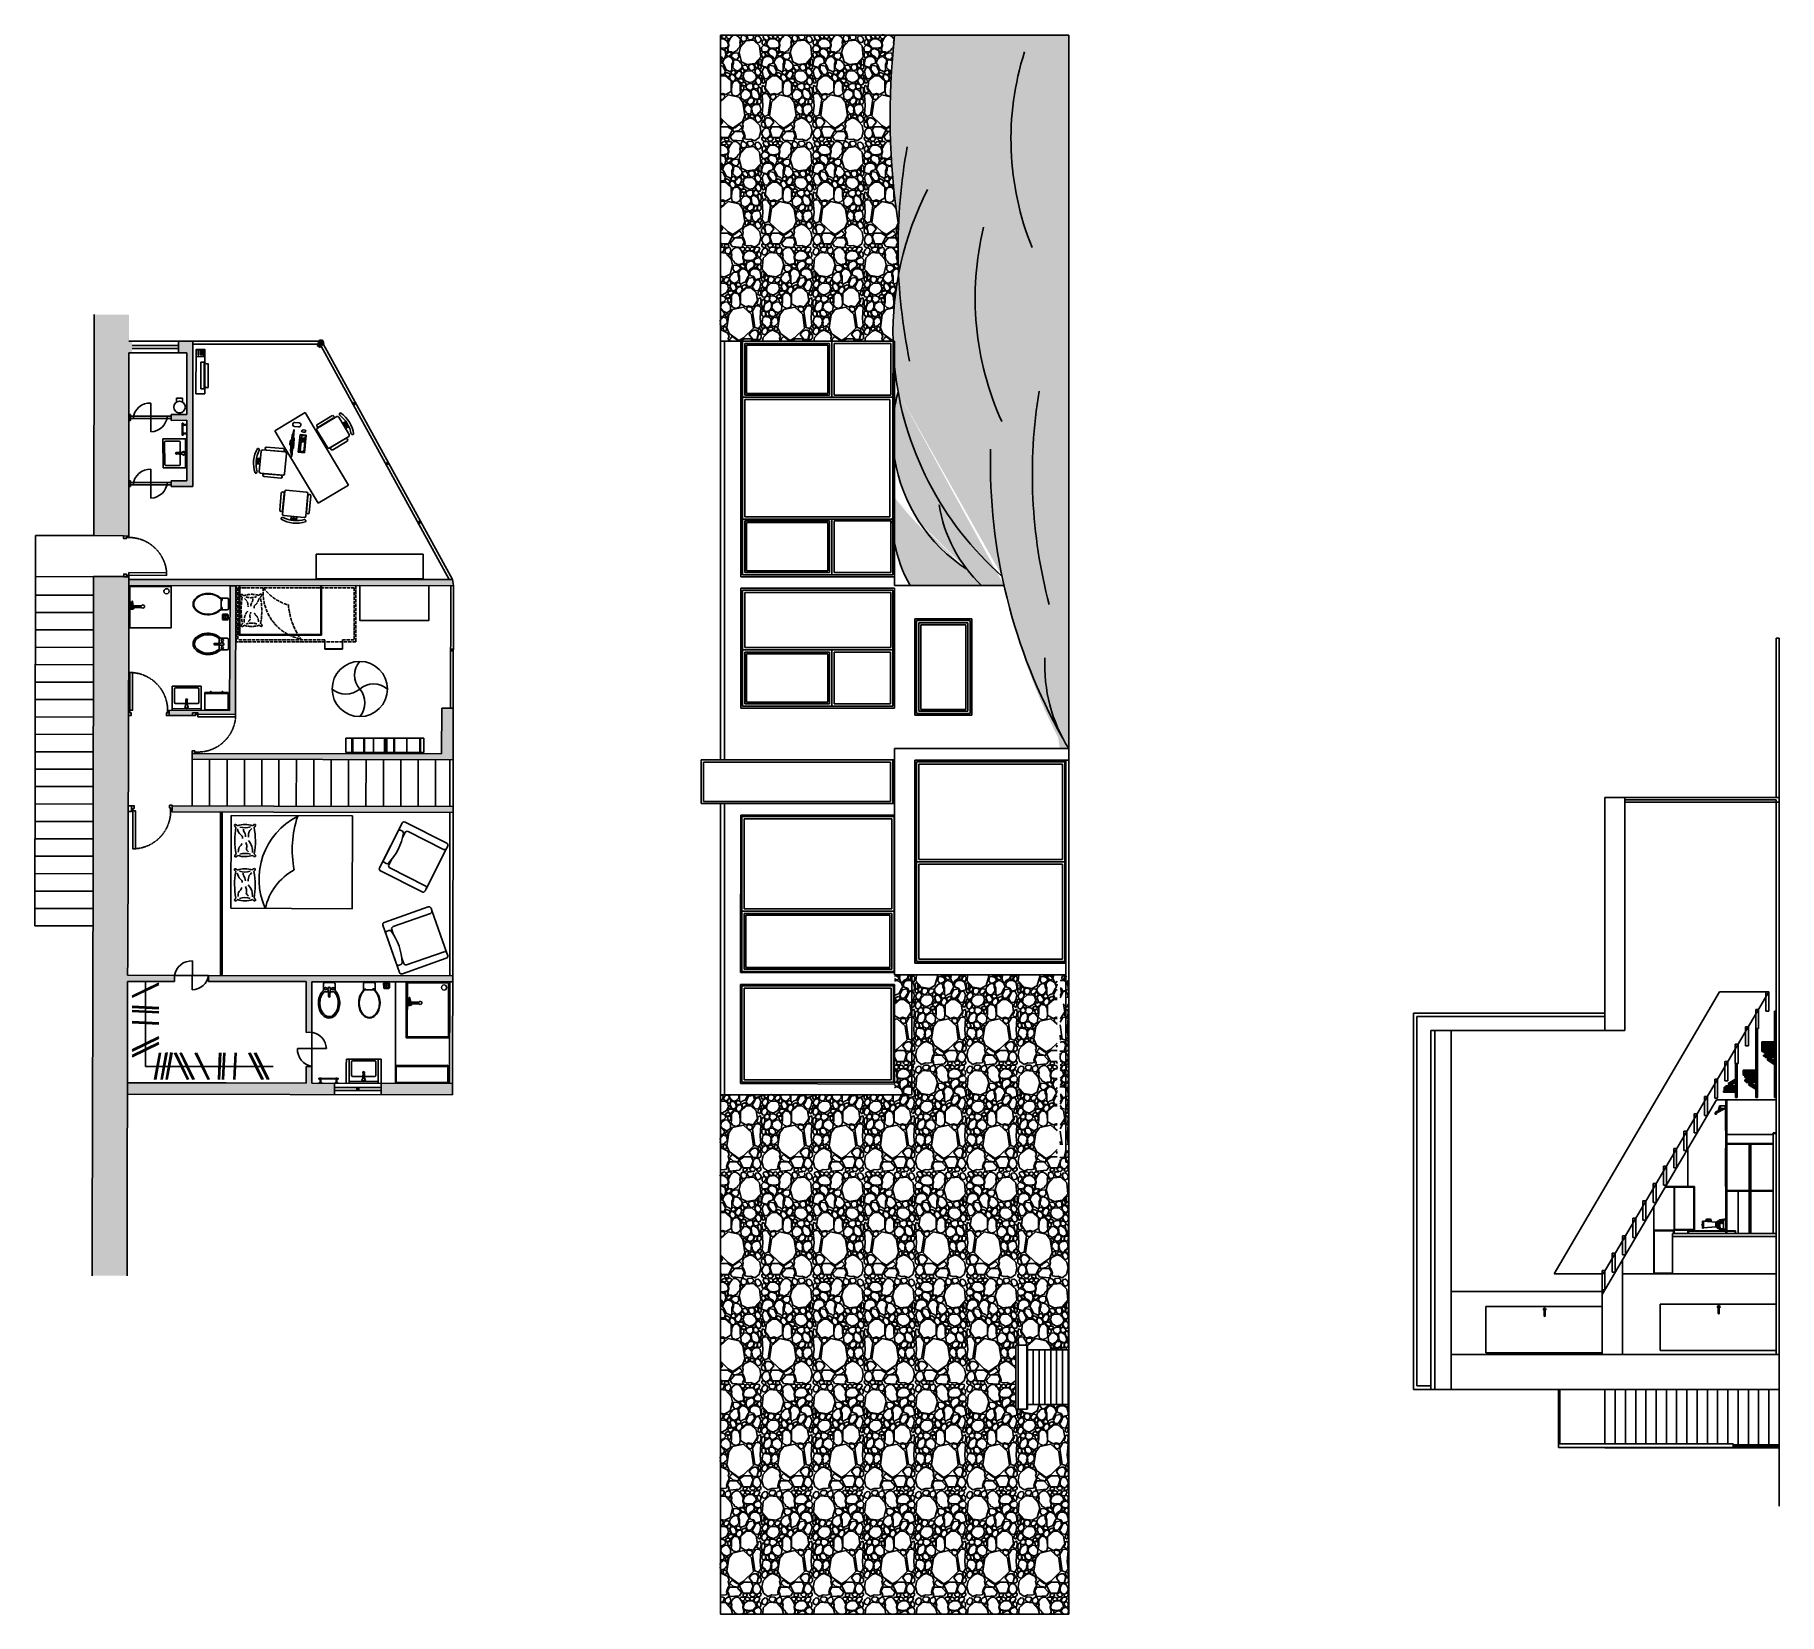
# Model space of a CAD drawing. Header units: millimetres. Extents: x 10227 to 13232, y 2 to 9351.
# Drawn here: x 10227 to 13232, y 2 to 2723 of the extents above; entities that cross this region are included whole.
import ezdxf

# ---------------------------------------------------------------- set-up
doc = ezdxf.new("R2010")
doc.units = ezdxf.units.MM
doc.linetypes.add('ACAD_ISO02W100', pattern=[15, 12, -3])
doc.linetypes.add('HIDDEN', pattern=[0.375, 0.25, -0.125])
for name, color, linetype in [('A-DOOR-FULL', 3, 'Continuous'), ('A-FLOOR-LEVL', 3, 'Continuous'), ('A-FLOOR-STRS', 3, 'Continuous'), ('A-FURN', 9, 'Continuous'), ('A-GLAZ-FULL', 4, 'Continuous'), ('A-WALL-FULL-EXTR', 1, 'Continuous'), ('A-WALL-FULL-INTR', 2, 'Continuous'), ('ALBERO_PRUNUS', 6, 'Continuous'), ('campiture muri sezionati', 253, 'Continuous'), ('RETINO', 20, 'Continuous')]:
    doc.layers.add(name, color=color, linetype=linetype)
doc.layers.add('muro', color=8, linetype='Continuous', transparency=0.5)

msp = doc.modelspace()

# ---------------------------------------------------------------- hatches: boundary and pattern name
at = {"layer": 'campiture muri sezionati', "true_color": 0x636466}
h = msp.add_hatch(color=251, dxfattribs=at)
h.dxf.hatch_style = 1
h.paths.add_polyline_path([(10462.1, 1955.2), (10462.1, 1945.2), (10499.3, 1945.2), (10499.4, 2195.5), (10474.7, 2195.5), (10474.7, 2175.5), (10489.2, 2175.5), (10489.2, 2069.3), (10462.1, 2069.3), (10462.1, 2059.2), (10489.2, 2059.3), (10489.2, 1955.2)])
h.paths.add_polyline_path([(10328.5, 1861), (10380.1, 1860.1), (10389.1, 1859.9), (10389.1, 2024.5), (10389.2, 2175.6), (10394.7, 2175.6), (10394.7, 2195.6), (10389.2, 2195.6), (10389.3, 2241.3), (10329.3, 2241.4)])
h = msp.add_hatch(color=251, dxfattribs=at)
h.dxf.hatch_style = 1
h.paths.add_polyline_path([(10713.3, 2188), (10718.6, 2184.8), (10724.7, 2192.7), (10722.4, 2197.1), (10717.4, 2197.1)])
h = msp.add_hatch(color=251, dxfattribs=at)
h.dxf.hatch_style = 1
h.paths.add_polyline_path([(10328.4, 1790), (10328.2, 1709), (10326.8, 1002.2), (10326.7, 922.2), (10326, 585.4), (10386, 585.3), (10386.4, 781.9), (10386.6, 898), (10386.6, 898), (10386.6, 918), (10386.8, 1002.1), (10387.1, 1129.4), (10387.9, 1385.2), (10387.8, 1385.2), (10387.8, 1395.2), (10388.4, 1550.7), (10388.3, 1550.7), (10388.3, 1559.7), (10388.9, 1708.9), (10389, 1774.8), (10389, 1784.8), (10389, 1789.8), (10380.2, 1789.8)])
h = msp.add_hatch(color=251, dxfattribs=at)
h.dxf.hatch_style = 1
h.paths.add_polyline_path([(10389, 1784.8), (10389, 1774.8), (10464, 1774.7), (10464, 1774.5), (10563.7, 1774.1), (10573.6, 1774.2), (10948.5, 1774.9), (10948.5, 1774.9), (10946.4, 1784.8)])
h = msp.add_hatch(color=251, dxfattribs=at)
h.dxf.hatch_style = 1
h.paths.add_polyline_path([(10562.4, 1559.6), (10458.5, 1559.7), (10458.4, 1550.6), (10499, 1550.7), (10499, 1555.2), (10508, 1555.2), (10508, 1552.7), (10573, 1552.9), (10573.6, 1774.2), (10563.7, 1774.1)])
h = msp.add_hatch(color=251, dxfattribs=at)
h.dxf.hatch_style = 1
h.paths.add_polyline_path([(10463.6, 1395), (10463.6, 1387.1), (10463.4, 1387.1), (10463.4, 1385), (10638.6, 1384.4), (10947.5, 1383.7), (10947.5, 1393.8), (10638.6, 1394.4)])
h.paths.add_polyline_path([(10928, 1563.6), (10927.7, 1484.5), (10499.2, 1485.2), (10498.4, 1485.2), (10498.2, 1475.4), (10498.2, 1475.2), (10947.7, 1474.5), (10947.7, 1484.4), (10948, 1563.5)])
h = msp.add_hatch(color=251, dxfattribs=at)
h.dxf.hatch_style = 1
h.paths.add_polyline_path([(10387, 1103.2), (10387, 1092.2), (10467.9, 1092.2), (10467.8, 1103)])
h = msp.add_hatch(color=251, dxfattribs=at)
h.dxf.hatch_style = 1
h.paths.add_polyline_path([(10526.5, 1102.9), (10526.5, 1092.2), (10694.3, 1092.2), (10694.5, 1004.8), (10704.3, 1004.9), (10704.3, 1092), (10946.9, 1092.1), (10947, 1102)])
h = msp.add_hatch(color=251, dxfattribs=at)
h.dxf.hatch_style = 1
h.paths.add_polyline_path([(10743.5, 897.3), (10743.5, 917.3), (10704.2, 917.4), (10704.2, 946.2), (10694.5, 946.2), (10694.5, 917.4), (10556.6, 917.6), (10476.6, 917.8), (10386.6, 918), (10386.6, 898)])
h = msp.add_hatch(color=251, dxfattribs=at)
h.dxf.hatch_style = 1
h.paths.add_polyline_path([(10946.6, 896.9), (10946.6, 916.9), (10823.5, 917.1), (10823.5, 897.1)])
at = {"layer": 'muro', "ltscale": 0.1, "transparency": 33554534}
h = msp.add_hatch(dxfattribs=at)
h.set_pattern_fill('AR-CONC', color=256, scale=0.22)
edge = h.paths.add_edge_path()
edge.add_arc((11928.9, 1887.4), 224.1, 170.0567, 210.227)
edge.add_line((11735.3, 1774.6), (11858.2, 1774.6))
edge.add_arc((12029.1, 1953.6), 247.6, 217.626, 226.3258, ccw=False)
edge.add_arc((12299.1, 2398.2), 756.3, 218.6214, 231.9627, ccw=False)
edge = h.paths.add_edge_path(flags=17)
edge.add_arc((11983.5, 2037), 278.6, 165.139, 171.1663)
edge.add_line((11708.2, 2079.8), (11708.2, 1994.2))
edge.add_arc((11983.5, 2037), 278.6, 188.8337, 237.3194)
edge.add_arc((12029.1, 1953.6), 247.6, 217.626, 226.3258)
edge.add_line((11858.2, 1774.6), (11897, 1774.6))
edge.add_arc((12939.6, 1996.7), 1066, 191.1609, 192.0301, ccw=False)
edge.add_arc((12260.3, 2207), 554.9, 190.2302, 228.6624, ccw=False)
edge = h.paths.add_edge_path()
edge.add_line((12008.2, 2723), (11708.2, 2723))
edge.add_arc((12964, 2584.8), 1263.4, 173.7215, 188.6241)
edge.add_arc((12672.8, 2356.4), 958.7, 177.6708, 182.7227)
edge.add_arc((12260.3, 2207), 554.9, 169.2136, 181.1529)
edge.add_line((11705.5, 2195.9), (11708.2, 2195.9))
edge.add_line((11708.2, 2195.9), (11708.2, 2151.3))
edge.add_arc((12260.3, 2207), 554.9, 185.7647, 228.6624)
edge.add_arc((12939.6, 1996.7), 1066, 191.1609, 192.0301)
edge.add_line((11897, 1774.6), (12008.2, 1774.6))
edge.add_line((12008.2, 1774.6), (12008.2, 2723))
edge = h.paths.add_edge_path()
edge.add_line((12008.2, 1774.6), (11897, 1774.6))
edge.add_arc((12939.6, 1996.7), 1066, 192.0301, 207.0286)
edge.add_arc((7889.2, 904.6), 4145.6, 8.1678, 8.4289, ccw=False)
edge.add_line((11992.8, 1493.6), (12008.2, 1493.6))
edge.add_line((12008.2, 1493.6), (12008.2, 1774.6))

# ---------------------------------------------------------------- linework, layer by layer
for p, q in [((10848.5, 1092), (10848.5, 917.1)), ((10894.1, 945.9), (10894.1, 947.8)), ((10938.6, 948), (10938.8, 918.3))]:
    msp.add_line(p, q)
at = {"layer": 'A-DOOR-FULL', "ltscale": 0.1}
for p, q in [((10427, 2039.4), (10427.1, 2089.1)), ((10427, 1925.3), (10427.1, 1975.1)), ((10498.4, 1078.1), (10498.5, 1127.8)), ((10729.4, 976.8), (10679.7, 976.9))]:
    msp.add_line(p, q, dxfattribs=at)
at = {"layer": 'A-DOOR-FULL'}
for p, q in [((10392.1, 2066.2), (10462.1, 2066.2)), ((10392.1, 2062.2), (10462.1, 2062.2)), ((10392.1, 1952.2), (10462.1, 1952.2)), ((10392.1, 1948.2), (10462.1, 1948.2)), ((10467.8, 1103), (10526.5, 1102.9)), ((10704.2, 946.2), (10704.3, 1004.9)), ((12727, 452.4), (12727, 532.4)), ((12727, 532.4), (12927, 532.4)), ((12827, 527.5), (12827, 516.5)), ((12829, 516.5), (12829, 527.5)), ((13027, 536.5), (13227, 536.5)), ((13027, 456.5), (13027, 536.5)), ((13127, 531.6), (13127, 520.6)), ((13129, 520.6), (13129, 531.6)), ((12927, 452.4), (12727, 452.4)), ((13227, 456.5), (13027, 456.5))]:
    msp.add_line(p, q, dxfattribs=at)
for points in [[(10389.1, 1857.4), (10389.1, 1859.9), (10380.1, 1860.1), (10380.1, 1855.4), (10384.6, 1855.4), (10384.6, 1857.4), (10389.1, 1857.4)], [(10389.2, 1792.3), (10389.2, 1789.8), (10380.2, 1789.8), (10380.2, 1794.3), (10384.7, 1794.3), (10384.7, 1792.3), (10389.2, 1792.3)], [(10454.1, 1796.6), (10389.1, 1796.8), (10389.2, 1792.3), (10454.2, 1792.1), (10454.2, 1795.5)], [(10395.2, 1624.7), (10395.4, 1559.7), (10390.9, 1559.7), (10390.7, 1624.7), (10394, 1624.8)], [(10390.8, 1559.7), (10388.3, 1559.7), (10388.3, 1550.7), (10392.8, 1550.7), (10392.8, 1555.3), (10390.8, 1555.3), (10390.8, 1559.8)], [(10455.9, 1559.6), (10458.5, 1559.6), (10458.4, 1550.6), (10453.9, 1550.6), (10453.9, 1555.2), (10455.9, 1555.2), (10455.9, 1559.7)], [(10508, 1552.7), (10508, 1555.2), (10499, 1555.2), (10499, 1550.7), (10503.5, 1550.7), (10503.5, 1552.7), (10508, 1552.7)], [(10573, 1548.4), (10508, 1548.2), (10508, 1552.7), (10573, 1552.9), (10573, 1548.4)], [(10507.1, 1487.7), (10507.1, 1485.2), (10498.1, 1485.2), (10498.1, 1489.7), (10502.6, 1489.7), (10502.6, 1487.7), (10507.1, 1487.7)], [(10396.1, 1386.2), (10393.6, 1386.2), (10393.6, 1395.2), (10398.1, 1395.2), (10398.1, 1390.7), (10396.1, 1390.7), (10396.1, 1386.2)], [(10400.4, 1321.2), (10400.6, 1386.2), (10396.1, 1386.2), (10395.9, 1321.2), (10400.4, 1321.2)], [(10461.1, 1387.1), (10463.6, 1387.1), (10463.6, 1396.1), (10459.1, 1396.1), (10459.1, 1391.6), (10461.1, 1391.6), (10461.1, 1387.1)]]:
    msp.add_lwpolyline(points, dxfattribs=at)
at = {"layer": 'A-DOOR-FULL', "ltscale": 0.1}
for centre, radius, start, end in [((10425.6, 2059.9), 29.2, 86.9059, 175.4224), ((10425.9, 2068.7), 29.4, 272.1143, 355.1698), ((10425.6, 1945.9), 29.2, 86.9059, 175.4224), ((10425.9, 1954.6), 29.4, 272.1143, 355.1698), ((10497.1, 1098.1), 29.8, 87.3149, 169.8739), ((10497.1, 1107.8), 29.8, 272.4185, 350.9941), ((10699.6, 975.5), 29.8, 2.4185, 80.9941), ((10709.4, 975.5), 29.8, 177.3149, 259.8739)]:
    msp.add_arc(centre, radius, start, end, dxfattribs=at)
at = {"layer": 'A-DOOR-FULL', "linetype": 'HIDDEN'}
for centre, radius, start, end in [((10388.9, 1792), 65.4, 3.0962, 89.8636), ((10390.5, 1559.4), 65.4, 0.1364, 86.9038), ((10507.9, 1553), 65.3, 269.324, 355.9753), ((10395.8, 1386.3), 65.3, 274.0247, 0.676)]:
    msp.add_arc(centre, radius, start, end, dxfattribs=at)
at = {"layer": 'A-DOOR-FULL'}
for centre, radius, start, end in [((12828, 527.5), 2.28, 295.9998, 244.0002), ((12828, 527.5), 1, 0, 180), ((12828, 516.5), 1, 180, 0), ((13128, 531.6), 2.28, 295.9998, 244.0002), ((13128, 531.6), 1, 0, 180), ((13128, 520.6), 1, 180, 0)]:
    msp.add_arc(centre, radius, start, end, dxfattribs=at)
at = {"layer": 'A-FLOOR-LEVL'}
for p, q in [((12932, 1409.6), (12932, 1007.9)), ((12966.2, 1007.9), (12966.2, 1409.6)), ((13227, 449.8), (13227, 1401.6)), ((13227, 1401.6), (13232, 1401.6)), ((12966.2, 1007.9), (12932, 1007.9)), ((12927, 449.8), (12927, 562.9))]:
    msp.add_line(p, q, dxfattribs=at)
at = {"layer": 'A-FLOOR-STRS'}
for p, q in [((10228.5, 1861), (10228.4, 1789.7)), ((10328.5, 1861), (10228.5, 1861)), ((10228.4, 1789.7), (10227.2, 1188.3)), ((10328.4, 1790), (10228.4, 1789.7)), ((10228.3, 1758.3), (10328.3, 1758.1)), ((10228.3, 1728.3), (10328.3, 1728.1)), ((10228.2, 1698.3), (10328.2, 1698.1)), ((10228.1, 1668.3), (10328.1, 1668.1)), ((10228.1, 1638.3), (10328.1, 1638.1)), ((10228, 1608.3), (10328, 1608.1)), ((10228, 1578.3), (10328, 1578.1)), ((10227.9, 1548.3), (10327.9, 1548.1)), ((10227.8, 1518.3), (10327.8, 1518.1)), ((10227.8, 1488.3), (10327.8, 1488.1)), ((10498.2, 1394.8), (10498.2, 1475.2)), ((10528.2, 1394.7), (10528.2, 1475.2)), ((10558.4, 1475.3), (10558.2, 1394.6)), ((10588.2, 1394.5), (10588.2, 1475.1)), ((10618.4, 1475.1), (10618.2, 1394.4)), ((10647.5, 1394.4), (10647.5, 1475.1)), ((10677.7, 1475), (10677.5, 1394.3)), ((10707.5, 1394.2), (10707.5, 1474.9)), ((10737.7, 1474.9), (10737.5, 1394.2)), ((10767.5, 1394.1), (10767.5, 1474.8)), ((10797.7, 1474.8), (10797.5, 1394.1)), ((10827.5, 1394), (10827.5, 1474.7)), ((10857.6, 1474.7), (10857.5, 1393.9)), ((10887.5, 1393.9), (10887.5, 1474.6)), ((10917.6, 1474.5), (10917.5, 1393.8)), ((10227.7, 1458.3), (10327.7, 1458.1)), ((10227.7, 1428.3), (10327.7, 1428.1)), ((10227.6, 1398.3), (10327.6, 1398.1)), ((13232, 188.3), (13232, 1409.6)), ((10227.6, 1368.3), (10327.5, 1368.1)), ((10227.5, 1338.3), (10327.5, 1338.1)), ((10227.4, 1308.3), (10327.4, 1308.1)), ((10227.4, 1278.3), (10327.4, 1278.1)), ((10227.3, 1248.3), (10327.3, 1248.1)), ((10227.3, 1218.3), (10327.2, 1218.1)), ((10227.2, 1188.3), (10327.2, 1188.3)), ((13214.3, 1074.4), (13209.3, 1074.4)), ((13209.3, 1074.4), (13209.3, 1041.4)), ((13214.3, 1074.4), (13214.3, 1041.4)), ((13191.7, 1044.4), (13191.7, 1011.4)), ((13196.7, 1044.4), (13191.7, 1044.4)), ((13196.7, 1044.4), (13196.7, 1011.4)), ((13214.3, 1041.4), (13209.3, 1041.4)), ((13174, 1014.4), (13174, 981.4)), ((13179, 1014.4), (13174, 1014.4)), ((13179, 1014.4), (13179, 981.4)), ((13196.7, 1011.4), (13191.7, 1011.4)), ((13156.4, 984.4), (13156.4, 951.4)), ((13161.4, 984.4), (13156.4, 984.4)), ((13161.4, 984.4), (13161.4, 951.4)), ((13179, 981.4), (13174, 981.4)), ((13138.7, 954.4), (13138.7, 921.4)), ((13143.7, 954.4), (13138.7, 954.4)), ((13143.7, 954.4), (13143.7, 921.4)), ((13161.4, 951.4), (13156.4, 951.4)), ((13121.1, 924.4), (13121.1, 891.4)), ((13126.1, 924.4), (13121.1, 924.4)), ((13126.1, 924.4), (13126.1, 891.4)), ((13143.7, 921.4), (13138.7, 921.4)), ((13103.4, 894.4), (13103.4, 861.4)), ((13108.4, 894.4), (13103.4, 894.4)), ((13108.4, 894.4), (13108.4, 861.4)), ((13126.1, 891.4), (13121.1, 891.4)), ((13085.8, 864.4), (13085.8, 831.4)), ((13090.8, 864.4), (13085.8, 864.4)), ((13090.8, 864.4), (13090.8, 831.4)), ((13108.4, 861.4), (13103.4, 861.4)), ((13068.1, 834.4), (13068.1, 801.4)), ((13073.1, 834.4), (13068.1, 834.4)), ((13073.1, 834.4), (13073.1, 801.4)), ((13090.8, 831.4), (13085.8, 831.4)), ((13050.5, 804.4), (13050.5, 771.4)), ((13055.5, 804.4), (13050.5, 804.4)), ((13055.5, 804.4), (13055.5, 771.4)), ((13073.1, 801.4), (13068.1, 801.4)), ((13032.8, 774.4), (13032.8, 741.4)), ((13037.8, 774.4), (13032.8, 774.4)), ((13037.8, 774.4), (13037.8, 741.4)), ((13055.5, 771.4), (13050.5, 771.4)), ((13015.2, 744.4), (13015.2, 711.4)), ((13020.2, 744.4), (13015.2, 744.4)), ((13020.2, 744.4), (13020.2, 711.4)), ((13037.8, 741.4), (13032.8, 741.4)), ((12997.5, 714.4), (12997.5, 681.4)), ((13002.5, 714.4), (12997.5, 714.4)), ((13002.5, 714.4), (13002.5, 681.4)), ((13020.2, 711.4), (13015.2, 711.4)), ((12979.9, 684.4), (12979.9, 651.4)), ((12984.9, 684.4), (12979.9, 684.4)), ((12984.9, 684.4), (12984.9, 651.4)), ((13002.5, 681.4), (12997.5, 681.4)), ((12962.2, 654.4), (12962.2, 621.4)), ((12967.2, 654.4), (12962.2, 654.4)), ((12967.2, 654.4), (12967.2, 621.4)), ((12984.9, 651.4), (12979.9, 651.4)), ((12944.6, 624.4), (12944.6, 591.4)), ((12949.6, 624.4), (12944.6, 624.4)), ((12949.6, 624.4), (12949.6, 591.4)), ((12967.2, 621.4), (12962.2, 621.4)), ((12927, 594.4), (12927, 562.9)), ((12932, 594.4), (12927, 594.4)), ((12932, 594.4), (12932, 561.4)), ((12949.6, 591.4), (12944.6, 591.4)), ((12932, 561.4), (12927, 561.4)), ((12852, 295.7), (12852, 389.5)), ((12854, 295.7), (12854, 389.5)), ((12932, 295.7), (12932, 389.5)), ((12949.6, 295.7), (12949.6, 389.5)), ((12967.2, 295.7), (12967.2, 389.5)), ((12984.9, 295.7), (12984.9, 389.5)), ((13002.5, 295.7), (13002.5, 389.5)), ((13020.2, 295.7), (13020.2, 389.5)), ((13037.8, 295.7), (13037.8, 389.5)), ((13055.5, 295.7), (13055.5, 389.5)), ((13073.1, 295.7), (13073.1, 389.5)), ((13090.8, 295.7), (13090.8, 389.5)), ((13108.4, 295.7), (13108.4, 389.5)), ((13126.1, 295.7), (13126.1, 389.5)), ((13143.7, 295.7), (13143.7, 389.5)), ((13161.4, 294.2), (13161.4, 389.5)), ((13179, 294.2), (13179, 389.5)), ((13196.7, 294.2), (13196.7, 389.5)), ((13214.3, 294.2), (13214.3, 389.5)), ((12852, 295.7), (13152.8, 295.7)), ((12852, 289.7), (12852, 295.7)), ((13152.8, 289.7), (12852, 289.7)), ((12932, 288.7), (12932, 289.7)), ((13232, 288.7), (12932, 288.7)), ((12949.6, 288.7), (12949.6, 289.7)), ((12967.2, 288.7), (12967.2, 289.7)), ((12984.9, 288.7), (12984.9, 289.7)), ((13002.5, 288.7), (13002.5, 289.7)), ((13020.2, 288.7), (13020.2, 289.7)), ((13037.8, 288.7), (13037.8, 289.7)), ((13055.5, 288.7), (13055.5, 289.7)), ((13073.1, 288.7), (13073.1, 289.7)), ((13090.8, 288.7), (13090.8, 289.7)), ((13108.4, 288.7), (13108.4, 289.7)), ((13126.1, 288.7), (13126.1, 289.7)), ((13143.7, 288.7), (13143.7, 289.7)), ((13152.8, 295.7), (13152.8, 289.7)), ((13152.8, 294.2), (13232, 294.2)), ((13152.8, 291.2), (13232, 291.2)), ((13161.4, 288.7), (13161.4, 291.2)), ((13179, 288.7), (13179, 291.2)), ((13196.7, 288.7), (13196.7, 291.2)), ((13214.3, 288.7), (13214.3, 291.2))]:
    msp.add_line(p, q, dxfattribs=at)
at = {"layer": 'A-FLOOR-STRS', "ltscale": 0.1}
for p, q in [((13227, 1684.2), (13227, 1409.6)), ((13227, 1684.2), (13232, 1684.2)), ((13232, 1684.2), (13232, 1409.6)), ((12003.2, 781.1), (12003.2, 1473.6)), ((12003.2, 1473.6), (12008.2, 1473.6)), ((12008.2, 781.1), (12008.2, 1473.6)), ((12003.2, 781.1), (12008.2, 781.1))]:
    msp.add_line(p, q, dxfattribs=at)
at = {"layer": 'A-FURN', "ltscale": 0.1}
for p, q in [((11408.2, 2723), (12008.2, 2723)), ((11408.2, 2195.9), (11408.2, 2723)), ((12008.2, 2723), (12008.2, 457.8)), ((10481.2, 2050.2), (10481.2, 2037.7)), ((10482.1, 2050.2), (10482.1, 2037.7)), ((10757.3, 2053.7), (10762.9, 2057.1)), ((10759.8, 2049.5), (10765.6, 2053)), ((10762.4, 2045.3), (10768, 2048.7)), ((10608.3, 1984.4), (10614.8, 1983.8)), ((10608.5, 1989.3), (10615.3, 1988.7)), ((10609.2, 1994.2), (10615.7, 1993.7)), ((10667.9, 1887.5), (10668.5, 1894)), ((10672.8, 1886.8), (10673.4, 1893.5)), ((10677.7, 1886.5), (10678.3, 1893.1)), ((10896.2, 1828.6), (10712, 1828.6)), ((10712, 1786.3), (10896, 1786.3)), ((10544.8, 1665.1), (10544.8, 1672.3)), ((10544.9, 1675.3), (10544.9, 1682.7)), ((10548.7, 1675.8), (10548, 1675.5)), ((10732.8, 1074.7), (10725.4, 1074.7)), ((10732.3, 1078.5), (10732.5, 1077.8)), ((10743, 1074.6), (10735.8, 1074.6)), ((10763.7, 947.8), (10763.6, 917.3)), ((10763.8, 958.8), (10763.7, 947.8)), ((10768.8, 958.8), (10763.8, 958.8)), ((10818.7, 958.3), (10823.7, 958.3)), ((10823.7, 958.3), (10823.5, 917.1)), ((10849.6, 947.7), (10938.6, 948)), ((10849.7, 918.1), (10849.6, 947.7)), ((10849.6, 945.7), (10938.6, 946.1)), ((10745.4, 925.4), (10720.4, 925.4)), ((10745.4, 924.3), (10720.4, 924.5)), ((10795.6, 924), (10795.4, 924.7)), ((10849.7, 918.1), (10938.8, 918.3)), ((11408.2, 2.4), (11408.2, 896.9)), ((12008.2, 363.8), (12008.2, 457.8)), ((12008.2, 363.8), (12008.2, 2.4)), ((11408.2, 2.4), (12008.2, 2.4))]:
    msp.add_line(p, q, dxfattribs=at)
at = {"layer": 'A-FURN'}
for p, q in [((10520, 2180.9), (10504.8, 2181)), ((10504.8, 2169.5), (10520, 2169.5)), ((10481.4, 2097.2), (10471.4, 2097.2)), ((10471.4, 2097.2), (10471.4, 2090.9)), ((10481.4, 2097.2), (10481.4, 2090.9)), ((10475.4, 2071.2), (10475.4, 2072.3)), ((10476.4, 2071.2), (10475.4, 2071.2)), ((10476.4, 2071.2), (10477.4, 2071.2)), ((10477.4, 2071.2), (10477.4, 2072.3)), ((10481.2, 2052.4), (10480.9, 2052.4)), ((10480.9, 2052.4), (10480.9, 2050.4)), ((10480.9, 2050.4), (10481.2, 2050.4)), ((10481.2, 2054.3), (10481.2, 2054.2)), ((10482.4, 2054.3), (10481.2, 2054.3)), ((10482.4, 2054.2), (10481.2, 2054.2)), ((10482.4, 2053.5), (10481.2, 2053.5)), ((10481.2, 2053.5), (10481.2, 2053.3)), ((10482.4, 2053.3), (10481.2, 2053.3)), ((10482.4, 2052.8), (10481.2, 2052.8)), ((10481.2, 2052.8), (10481.2, 2052.4)), ((10482.4, 2052.4), (10481.2, 2052.4)), ((10481.2, 2050.4), (10482.3, 2050.4)), ((10481.2, 2050.4), (10481.2, 2050.2)), ((10481.2, 2050.2), (10481.3, 2050.2)), ((10482.3, 2050.2), (10481.3, 2050.2)), ((10482.3, 2050.2), (10482.3, 2050.4)), ((10482.3, 2050.4), (10482.6, 2050.4)), ((10482.3, 2050.2), (10482.3, 2050.2)), ((10482.4, 2054.2), (10482.4, 2054.3)), ((10482.4, 2053.3), (10482.4, 2053.5)), ((10482.4, 2052.4), (10482.4, 2052.8)), ((10482.6, 2052.4), (10482.4, 2052.4)), ((10482.6, 2050.4), (10482.6, 2052.4)), ((10488.9, 2052), (10482.6, 2052)), ((10488.9, 2050.8), (10482.6, 2050.8)), ((10488.9, 2048.4), (10488.9, 2054.3)), ((10488.9, 2054.3), (10489.3, 2054.3)), ((10489.3, 2048.4), (10488.9, 2048.4)), ((10692.8, 2072.5), (10640.3, 2041)), ((10674.5, 2048.7), (10681.5, 2048)), ((10682.2, 2055.1), (10675.2, 2055.7)), ((10708.5, 2046.2), (10692.8, 2072.5)), ((10708.5, 2046.2), (10767.6, 1947.8)), ((10747.2, 2065.8), (10713.8, 2045.7)), ((10738.8, 2067.1), (10714, 2052.3)), ((10741.3, 2062.9), (10716.6, 2048)), ((10768.6, 2034.8), (10750.6, 2064.9)), ((10765, 2046.9), (10760, 2055.4)), ((10766.2, 2047.6), (10761.1, 2056)), ((10767.2, 2048.1), (10762.1, 2056.6)), ((10489.3, 2027.5), (10447.8, 2027.5)), ((10447.8, 2027.5), (10448, 1977.5)), ((10450.7, 2021.4), (10450.8, 1983.4)), ((10475.7, 2023.4), (10452.7, 2023.4)), ((10477.6, 2003.8), (10477.7, 2021.4)), ((10480.8, 2035.5), (10480.8, 2037.5)), ((10480.8, 2037.5), (10481, 2037.5)), ((10481, 2035.5), (10480.8, 2035.5)), ((10481, 2037.5), (10481, 2037.7)), ((10481, 2037.7), (10481.1, 2037.7)), ((10481, 2037.5), (10482.2, 2037.5)), ((10482.2, 2035.5), (10481, 2035.5)), ((10481, 2035.1), (10481, 2035.5)), ((10482.2, 2035.1), (10481, 2035.1)), ((10482.2, 2034.6), (10481, 2034.6)), ((10481, 2034.4), (10481, 2034.6)), ((10482.2, 2034.4), (10481, 2034.4)), ((10482.2, 2033.7), (10481, 2033.7)), ((10481, 2033.5), (10481, 2033.7)), ((10482.2, 2033.5), (10481, 2033.5)), ((10482.1, 2037.7), (10481.1, 2037.7)), ((10482.1, 2037.7), (10482.2, 2037.7)), ((10482.2, 2037.7), (10482.2, 2037.5)), ((10482.2, 2037.5), (10482.4, 2037.5)), ((10482.4, 2035.5), (10482.2, 2035.5)), ((10482.2, 2035.5), (10482.2, 2035.1)), ((10482.2, 2034.6), (10482.2, 2034.4)), ((10482.2, 2033.7), (10482.2, 2033.5)), ((10482.4, 2037.5), (10482.4, 2035.5)), ((10488.7, 2037.1), (10482.4, 2037.1)), ((10488.7, 2035.9), (10482.4, 2035.9)), ((10486.5, 2027.5), (10486.5, 1977.5)), ((10488.7, 2039.4), (10488.7, 2033.5)), ((10489.2, 2039.4), (10488.7, 2039.4)), ((10488.7, 2033.5), (10489.2, 2033.5)), ((10640.3, 2041), (10656.1, 2014.7)), ((10656.1, 2014.7), (10715.1, 1916.3)), ((10666.7, 2022.9), (10666.2, 2018.1)), ((10668.5, 2014.5), (10666.5, 2017.1)), ((10667.1, 2022.8), (10666.6, 2018.1)), ((10668.5, 2015.1), (10666.8, 2017.3)), ((10669.6, 2026), (10667.2, 2023.9)), ((10669.5, 2025.4), (10667.4, 2023.6)), ((10670.2, 2033.1), (10667.8, 2007.4)), ((10669.4, 2013.7), (10668.7, 2013.8)), ((10669.3, 2013.3), (10668.7, 2013.4)), ((10672.1, 2037.1), (10668.8, 2003.1)), ((10669.5, 2014.9), (10668.8, 2015)), ((10669.5, 2014.5), (10668.8, 2014.6)), ((10669.4, 2014.1), (10668.8, 2014.2)), ((10669.6, 2015.7), (10668.9, 2015.7)), ((10669.5, 2015.3), (10668.9, 2015.3)), ((10670.5, 2025), (10669.8, 2025.1)), ((10670.4, 2024.7), (10669.8, 2024.7)), ((10670.6, 2026.2), (10669.9, 2026.3)), ((10670.5, 2025.8), (10669.9, 2025.9)), ((10670.5, 2025.4), (10669.9, 2025.5)), ((10670.7, 2027.4), (10670, 2027.5)), ((10670.7, 2027), (10670, 2027.1)), ((10670.6, 2026.6), (10670, 2026.7)), ((10670.8, 2028.2), (10670.1, 2028.3)), ((10670.7, 2027.8), (10670.1, 2027.9)), ((10672.1, 2037.1), (10670.2, 2033.1)), ((10670.9, 2029.4), (10670.2, 2029.5)), ((10670.8, 2029), (10670.2, 2029.1)), ((10670.8, 2028.6), (10670.2, 2028.7)), ((10671, 2030.6), (10670.3, 2030.6)), ((10671, 2030.2), (10670.3, 2030.3)), ((10670.9, 2029.8), (10670.3, 2029.9)), ((10671.1, 2031.4), (10670.4, 2031.4)), ((10671, 2031), (10670.4, 2031)), ((10671.2, 2032.6), (10670.5, 2032.6)), ((10671.1, 2032.2), (10670.5, 2032.2)), ((10671.1, 2031.8), (10670.5, 2031.8)), ((10671.3, 2033.7), (10670.6, 2033.8)), ((10671.3, 2033.4), (10670.6, 2033.4)), ((10671.2, 2033), (10670.6, 2033)), ((10671.3, 2034.1), (10670.7, 2034.2)), ((10672.3, 2013.6), (10671.3, 2013.8)), ((10672.1, 2037.1), (10673.4, 2042.9)), ((10673.7, 2028.3), (10672.1, 2011.5)), ((10674.1, 2028.2), (10672.5, 2011.4)), ((10672.8, 2028.9), (10672.7, 2028.9)), ((10673, 2028.6), (10672.7, 2028.3)), ((10681, 2004.5), (10684, 2034.9)), ((10682.4, 2006.4), (10683.9, 2022.5)), ((10683.5, 2006.3), (10685, 2022.4)), ((10685, 2022.4), (10683.9, 2022.5)), ((10684, 2034.9), (10694.4, 2033.9)), ((10684, 2023.6), (10684.5, 2028.6)), ((10685.1, 2023.4), (10684, 2023.6)), ((10684.4, 2006.2), (10686, 2022.3)), ((10685.6, 2028.5), (10684.5, 2028.6)), ((10685.1, 2023.4), (10685.6, 2028.5)), ((10692, 2021.7), (10686, 2022.3)), ((10686.1, 2023.4), (10686.6, 2028.4)), ((10688.3, 2023.1), (10686.1, 2023.4)), ((10688.8, 2028.2), (10686.6, 2028.4)), ((10686.7, 2029.3), (10687, 2033.4)), ((10692.7, 2028.7), (10686.7, 2029.3)), ((10693.1, 2032.8), (10687, 2033.4)), ((10688.8, 2028.2), (10688.3, 2023.1)), ((10690.4, 2022.9), (10690.8, 2028)), ((10692.1, 2022.8), (10690.4, 2022.9)), ((10692, 2021.7), (10690.5, 2005.6)), ((10692.6, 2027.8), (10690.8, 2028)), ((10693.9, 2034), (10691, 2003.6)), ((10694.4, 2033.9), (10691.5, 2003.5)), ((10692.6, 2027.8), (10692.1, 2022.8)), ((10692.7, 2028.7), (10693.1, 2032.8)), ((10713, 2042.4), (10731, 2012.3)), ((10734.4, 2011.4), (10767.8, 2031.5)), ((10762.5, 2027.7), (10737.7, 2012.8)), ((10765, 2023.4), (10740.3, 2008.5)), ((10477.6, 1983.4), (10477.6, 2001.1)), ((10609.4, 1984.3), (10610.3, 1994.1)), ((10610.6, 1984.3), (10611.4, 1994.1)), ((10611.9, 1984.1), (10612.8, 1993.9)), ((10613.7, 1971), (10616.8, 2006)), ((10619.4, 2008.2), (10658.2, 2004.8)), ((10626, 2008.1), (10654.8, 2005.6)), ((10626.4, 2013.1), (10655.2, 2010.6)), ((10660.5, 2002.1), (10657.4, 1967.2)), ((10668.8, 2003.1), (10667.8, 2007.4)), ((10668.9, 2008.6), (10668.2, 2008.6)), ((10668.8, 2008.2), (10668.2, 2008.2)), ((10668.8, 2007.8), (10668.2, 2007.8)), ((10669, 2009.7), (10668.3, 2009.8)), ((10669, 2009.4), (10668.3, 2009.4)), ((10668.9, 2009), (10668.3, 2009)), ((10669.1, 2010.5), (10668.4, 2010.6)), ((10669, 2010.1), (10668.4, 2010.2)), ((10669.2, 2011.7), (10668.5, 2011.8)), ((10669.1, 2011.3), (10668.5, 2011.4)), ((10669.1, 2010.9), (10668.5, 2011)), ((10669.3, 2012.5), (10668.6, 2012.6)), ((10669.2, 2012.1), (10668.6, 2012.2)), ((10669.3, 2012.9), (10668.7, 2013)), ((10668.8, 2003.1), (10669.1, 1997.2)), ((10671, 2011), (10671, 2011.1)), ((10671.4, 2011.3), (10671.1, 2011.7)), ((10691.5, 2003.5), (10681, 2004.5)), ((10683.5, 2006.3), (10682.4, 2006.4)), ((10690.5, 2005.6), (10684.4, 2006.2)), ((10448, 1977.5), (10489.2, 1977.5)), ((10452.8, 1981.4), (10475.6, 1981.4)), ((10654.7, 1964.9), (10615.9, 1968.3)), ((10621.9, 1962.3), (10650.7, 1959.7)), ((10622.4, 1967.2), (10651.2, 1964.7)), ((10649.1, 1904.7), (10651.7, 1933.5)), ((10654, 1897.8), (10657.5, 1936.5)), ((10654, 1904.3), (10656.6, 1933.1)), ((10660.1, 1938.8), (10695.1, 1935.6)), ((10697.3, 1932.9), (10693.8, 1894.2)), ((10694.9, 1900.6), (10697.5, 1929.4)), ((10699.9, 1900.1), (10702.5, 1928.9)), ((10767.6, 1947.8), (10715.1, 1916.3)), ((10691.1, 1891.9), (10656.2, 1895.1)), ((10677.8, 1887.7), (10668, 1888.6)), ((10677.9, 1888.8), (10668.1, 1889.7)), ((10678, 1890.2), (10668.2, 1891)), ((10712, 1786.3), (10712, 1828.6)), ((10896.2, 1828.6), (10896.2, 1786.3)), ((10392.9, 1740.6), (10393.4, 1743.9)), ((10393.4, 1743.9), (10393.9, 1747.2)), ((10394.3, 1747.7), (10394.6, 1747.8)), ((10394.3, 1740.1), (10395.3, 1747.1)), ((10394.6, 1747.8), (10394.9, 1747.8)), ((10394.9, 1747.8), (10395.2, 1747.6)), ((10395.2, 1747.6), (10395.4, 1747.2)), ((10395.4, 1747.2), (10396.6, 1739.5)), ((10395.4, 1747.2), (10395.4, 1747.2)), ((10450.1, 1766.9), (10449.6, 1764.8)), ((10449.6, 1764.8), (10450.1, 1762.5)), ((10450.9, 1767.8), (10450.1, 1766.9)), ((10450.1, 1762.5), (10451.8, 1760.8)), ((10450.9, 1767.8), (10452, 1768.7)), ((10451.8, 1760.8), (10454.1, 1760.2)), ((10454, 1769.2), (10452, 1768.7)), ((10456.4, 1768.7), (10454, 1769.2)), ((10454.1, 1760.2), (10456.3, 1760.8)), ((10456.3, 1760.8), (10458, 1762.5)), ((10458, 1767), (10456.4, 1768.7)), ((10458.5, 1764.7), (10458, 1767)), ((10458, 1762.5), (10458.5, 1764.7)), ((10558.4, 1752.9), (10548.1, 1752.8)), ((10548.1, 1752.8), (10548.2, 1732.7)), ((10548.1, 1751.8), (10549.6, 1751.8)), ((10548.1, 1751.8), (10548.1, 1748.8)), ((10548.1, 1748.8), (10549.6, 1748.8)), ((10549.6, 1751.8), (10549.6, 1748.8)), ((10560.9, 1735.2), (10560.8, 1750.6)), ((10395.9, 1737), (10390.9, 1737)), ((10390.9, 1734), (10395.9, 1734)), ((10392.6, 1738.4), (10392.7, 1739.3)), ((10392.7, 1738), (10392.6, 1738.4)), ((10392.7, 1739.3), (10392.9, 1740.6)), ((10393, 1737.7), (10392.7, 1738)), ((10393.4, 1737.5), (10393, 1737.7)), ((10394.8, 1737.5), (10393.4, 1737.5)), ((10394.3, 1740.1), (10394.4, 1739.7)), ((10394.4, 1739.7), (10394.7, 1739.4)), ((10394.6, 1742), (10394.9, 1739.3)), ((10394.7, 1739.4), (10395.1, 1739.2)), ((10394.8, 1737.5), (10395.9, 1737.5)), ((10395.1, 1739.2), (10395.9, 1739.2)), ((10395.1, 1737.5), (10395.2, 1737.3)), ((10395.2, 1737.3), (10395.1, 1737.1)), ((10395.1, 1737.1), (10395.1, 1737)), ((10397.9, 1739.5), (10395.9, 1739.5)), ((10395.9, 1739.5), (10395.9, 1737)), ((10395.9, 1734), (10395.9, 1737)), ((10395.9, 1734.5), (10397.9, 1734.5)), ((10397.9, 1736.5), (10397.9, 1739.5)), ((10397.9, 1739.2), (10398.1, 1739.2)), ((10397.9, 1737.5), (10398.1, 1737.5)), ((10397.9, 1734.5), (10397.9, 1736.5)), ((10398.1, 1739.8), (10398.1, 1737)), ((10398.1, 1739.8), (10410.9, 1739.8)), ((10398.1, 1737.5), (10398.1, 1737.5)), ((10398.1, 1737), (10398.9, 1737)), ((10410.9, 1737), (10398.9, 1737)), ((10410.9, 1739.8), (10412.1, 1740.8)), ((10411.5, 1736.2), (10410.9, 1737)), ((10412.9, 1735.6), (10411.5, 1736.2)), ((10412.1, 1740.8), (10413.7, 1741.1)), ((10414.6, 1736), (10412.9, 1735.6)), ((10413.7, 1741.1), (10415.2, 1740.3)), ((10415.8, 1737.2), (10414.6, 1736)), ((10415.2, 1740.3), (10415.9, 1738.9)), ((10415.9, 1738.9), (10415.8, 1737.2)), ((10548.2, 1736.7), (10549.7, 1736.7)), ((10548.2, 1733.7), (10549.7, 1733.7)), ((10548.2, 1732.7), (10558.6, 1732.8)), ((10549.7, 1736.7), (10549.7, 1733.7)), ((10550.2, 1724.3), (10551.2, 1725.3)), ((10550.2, 1716.3), (10550.2, 1724.3)), ((10551.3, 1715.3), (10550.2, 1716.3)), ((10550.7, 1724.1), (10551.4, 1724.8)), ((10550.7, 1716.5), (10550.7, 1724.1)), ((10551.5, 1715.8), (10550.7, 1716.5)), ((10551.2, 1725.3), (10559.2, 1725.3)), ((10559.3, 1715.3), (10551.3, 1715.3)), ((10551.4, 1724.8), (10559, 1724.8)), ((10559, 1715.8), (10551.5, 1715.8)), ((10551.7, 1723.7), (10551.8, 1723.8)), ((10551.7, 1716.9), (10551.7, 1723.7)), ((10551.9, 1716.8), (10551.7, 1716.9)), ((10551.8, 1723.8), (10558.6, 1723.8)), ((10558.6, 1716.8), (10551.9, 1716.8)), ((10558.6, 1723.8), (10558.7, 1723.7)), ((10558.7, 1717), (10558.6, 1716.8)), ((10558.7, 1723.7), (10558.7, 1717)), ((10559, 1724.8), (10559.7, 1724.1)), ((10559.7, 1716.5), (10559, 1715.8)), ((10559.2, 1725.3), (10560.2, 1724.3)), ((10560.2, 1716.3), (10559.3, 1715.3)), ((10559.7, 1724.1), (10559.7, 1716.5)), ((10560.2, 1724.3), (10560.2, 1716.3)), ((10548.2, 1683.9), (10558.5, 1683.8)), ((10558.3, 1663.7), (10548, 1663.8)), ((10560.9, 1681.4), (10560.7, 1666)), ((10463.6, 1559.8), (10463.7, 1601.3)), ((10463.7, 1601.3), (10513.7, 1601.1)), ((10467.7, 1573.4), (10467.8, 1596.4)), ((10469.8, 1598.4), (10507.8, 1598.3)), ((10509.8, 1596.3), (10509.7, 1573.3)), ((10513.7, 1601.1), (10513.5, 1559.6)), ((10463.6, 1562.6), (10513.6, 1562.4)), ((10487.2, 1571.4), (10469.7, 1571.4)), ((10507.7, 1571.3), (10490, 1571.4)), ((10520.2, 1560.6), (10520.2, 1590.6)), ((10520.2, 1590.6), (10560.2, 1590.6)), ((10520.2, 1588.6), (10560.2, 1588.6)), ((10540.2, 1588.6), (10540.2, 1590.6)), ((10560.2, 1590.6), (10560.2, 1560.6)), ((10560.2, 1560.6), (10520.2, 1560.6)), ((10547.1, 1102.9), (10547.1, 1384.8)), ((10550.1, 1103.2), (10550.1, 1384.7)), ((10564.6, 1218.5), (10565.1, 1378.5)), ((10565.1, 1378.5), (10774.1, 1377.7)), ((10773.6, 1217.7), (10774.1, 1377.7)), ((10820.9, 1288.1), (10859.7, 1365.1)), ((10860.7, 1340.4), (10865, 1349)), ((10936.3, 1321.7), (10901.4, 1252.3)), ((10894.3, 1246.8), (10822.6, 1282.9)), ((10773.6, 1217.7), (10564.6, 1218.5)), ((10911, 1214.7), (10936.9, 1141.4)), ((10855.4, 1108.1), (10826.6, 1189.4)), ((10845.1, 1173), (10841.9, 1182.1)), ((10936, 1132.5), (10860.3, 1105.7)), ((10394.8, 1067.4), (10440.8, 1089.7)), ((10394.8, 1065.3), (10440.8, 1087.5)), ((10417.8, 945.9), (10417.8, 1092.2)), ((10724.2, 1078), (10724.3, 1088.3)), ((10726.7, 1090.6), (10742.1, 1090.5)), ((10744.4, 1088.1), (10744.3, 1077.8)), ((10793.2, 1088.2), (10793.3, 1077.9)), ((10796.2, 1090.6), (10795.6, 1090.6)), ((10810.4, 1090.7), (10796.2, 1090.6)), ((10811, 1090.7), (10810.4, 1090.7)), ((10813.4, 1078), (10813.4, 1088.3)), ((10828, 1089.3), (10829, 1090.3)), ((10828.1, 1081.3), (10828, 1089.3)), ((10828.5, 1089.1), (10829.2, 1089.8)), ((10828.6, 1081.5), (10828.5, 1089.1)), ((10829, 1090.3), (10837, 1090.3)), ((10829.2, 1089.8), (10836.8, 1089.8)), ((10829.5, 1088.7), (10829.7, 1088.8)), ((10829.6, 1081.9), (10829.5, 1088.7)), ((10829.7, 1081.8), (10829.6, 1081.9)), ((10829.7, 1088.8), (10836.4, 1088.8)), ((10836.4, 1081.8), (10829.7, 1081.8)), ((10836.4, 1087.1), (10836.5, 1087)), ((10836.6, 1082), (10836.4, 1081.8)), ((10836.5, 1088.7), (10836.6, 1082)), ((10836.8, 1089.8), (10837.5, 1089.1)), ((10837, 1090.3), (10838, 1089.3)), ((10837.5, 1089.1), (10837.6, 1081.5)), ((10838, 1089.3), (10838.1, 1081.3)), ((10866.8, 995.5), (10867, 1092)), ((10867, 1092), (10942, 1091.8)), ((10868.8, 997.5), (10869, 1090)), ((10869, 1090), (10940, 1089.8)), ((10928.1, 1084.1), (10927.6, 1081.9)), ((10927.6, 1081.9), (10928.1, 1079.6)), ((10928.9, 1084.9), (10928.1, 1084.1)), ((10928.9, 1084.9), (10930, 1085.9)), ((10932, 1086.4), (10930, 1085.9)), ((10934.4, 1085.8), (10932, 1086.4)), ((10936, 1084.1), (10934.4, 1085.8)), ((10936.6, 1081.8), (10936, 1084.1)), ((10936, 1079.6), (10936.6, 1081.8)), ((10940, 1089.8), (10939.8, 997.3)), ((10942, 1091.8), (10941.7, 995.3)), ((10793.3, 1077.9), (10813.4, 1078)), ((10794.3, 1077.9), (10794.3, 1079.4)), ((10794.3, 1079.4), (10797.3, 1079.4)), ((10794.3, 1077.9), (10797.3, 1077.9)), ((10797.3, 1077.9), (10797.3, 1079.4)), ((10809.4, 1079.5), (10812.4, 1079.5)), ((10809.4, 1078), (10809.4, 1079.5)), ((10812.4, 1078), (10812.4, 1079.5)), ((10829.1, 1080.3), (10828.1, 1081.3)), ((10829.3, 1080.8), (10828.6, 1081.5)), ((10837.1, 1080.3), (10829.1, 1080.3)), ((10836.9, 1080.8), (10829.3, 1080.8)), ((10837.6, 1081.5), (10836.9, 1080.8)), ((10838.1, 1081.3), (10837.1, 1080.3)), ((10873.9, 1054.2), (10868.9, 1054.2)), ((10870.6, 1055.6), (10870.7, 1056.4)), ((10870.7, 1055.2), (10870.6, 1055.6)), ((10870.7, 1056.4), (10870.9, 1057.8)), ((10871, 1054.8), (10870.7, 1055.2)), ((10870.9, 1057.8), (10871.4, 1061.1)), ((10871.5, 1054.7), (10871, 1054.8)), ((10871.4, 1061.1), (10871.9, 1064.3)), ((10872.8, 1054.7), (10871.5, 1054.7)), ((10871.9, 1064.3), (10872, 1064.7)), ((10872, 1064.7), (10872.3, 1064.9)), ((10872.3, 1064.9), (10872.6, 1065)), ((10872.3, 1057.3), (10873.3, 1064.3)), ((10872.3, 1057.3), (10872.4, 1056.9)), ((10872.4, 1056.9), (10872.7, 1056.5)), ((10872.6, 1065), (10872.9, 1064.9)), ((10872.6, 1059.2), (10872.9, 1056.4)), ((10872.7, 1056.5), (10873.1, 1056.4)), ((10872.8, 1054.7), (10873.9, 1054.7)), ((10872.9, 1064.9), (10873.2, 1064.7)), ((10873.1, 1056.4), (10873.9, 1056.4)), ((10873.1, 1054.7), (10873.2, 1054.5)), ((10873.2, 1054.5), (10873.1, 1054.2)), ((10873.1, 1054.2), (10873.1, 1054.2)), ((10873.2, 1064.7), (10873.4, 1064.4)), ((10873.4, 1064.4), (10874.6, 1056.7)), ((10873.4, 1064.4), (10873.4, 1064.4)), ((10875.9, 1056.7), (10873.9, 1056.7)), ((10873.9, 1056.7), (10873.9, 1054.2)), ((10873.9, 1051.2), (10873.9, 1054.2)), ((10875.9, 1053.7), (10875.9, 1056.7)), ((10875.9, 1056.4), (10876.1, 1056.4)), ((10875.9, 1054.7), (10876.1, 1054.7)), ((10875.9, 1051.7), (10875.9, 1053.7)), ((10876.1, 1057), (10876.1, 1054.2)), ((10876.1, 1057), (10888.9, 1056.9)), ((10876.1, 1054.7), (10876.1, 1054.7)), ((10876.1, 1054.2), (10876.9, 1054.2)), ((10888.9, 1054.1), (10876.9, 1054.2)), ((10888.9, 1056.9), (10890.1, 1058)), ((10889.5, 1053.3), (10888.9, 1054.1)), ((10890.9, 1052.7), (10889.5, 1053.3)), ((10890.1, 1058), (10891.7, 1058.2)), ((10892.6, 1053.1), (10890.9, 1052.7)), ((10891.7, 1058.2), (10893.3, 1057.5)), ((10893.8, 1054.4), (10892.6, 1053.1)), ((10893.3, 1057.5), (10894, 1056.1)), ((10894, 1056.1), (10893.8, 1054.4)), ((10928.1, 1079.6), (10929.8, 1078)), ((10929.8, 1078), (10932.1, 1077.4)), ((10932.1, 1077.4), (10934.3, 1077.9)), ((10934.3, 1077.9), (10936, 1079.6)), ((12844.6, 588.8), (13129.3, 1074.4)), ((13214.3, 1074.4), (12928.7, 588.8)), ((13209.3, 1074.4), (13129.3, 1074.4)), ((10394.8, 1049.7), (10440.8, 1047.5)), ((10394.8, 1047.7), (10440.8, 1045.5)), ((10394.8, 1042.6), (10440.8, 1040.4)), ((10394.8, 1040.6), (10440.8, 1038.4)), ((10394.8, 1023.2), (10440.8, 1020.9)), ((10868.9, 1051.2), (10873.9, 1051.2)), ((10873.9, 1051.7), (10875.9, 1051.7)), ((13224, 892.6), (13224, 1041.4)), ((13224, 1041.4), (13227, 1041.4)), ((10394.7, 974.6), (10440.8, 996.9)), ((10394.8, 1021.2), (10440.8, 1019)), ((10394.8, 972.5), (10440.8, 994.7)), ((10941.8, 995.3), (10866.8, 995.5)), ((10939.8, 997.3), (10868.8, 997.5)), ((13191.7, 892.6), (13191.7, 1011.4)), ((13194.7, 892.6), (13194.7, 1011.4)), ((10394.7, 964.9), (10440.8, 987.2)), ((10394.8, 962.8), (10440.8, 985)), ((10433.3, 923.6), (10441.6, 969.6)), ((10435.3, 923.7), (10443.6, 969.6)), ((10444.6, 923.7), (10452.9, 969.6)), ((10446.6, 923.7), (10454.9, 969.8)), ((10453.3, 923.7), (10461.6, 969.8)), ((10455.3, 923.7), (10463.6, 969.6)), ((10489.9, 923.7), (10467.7, 969.6)), ((10492.1, 923.7), (10469.8, 969.6)), ((10499.4, 923.7), (10477.2, 969.6)), ((10501.6, 923.7), (10479.3, 969.6)), ((10525.5, 923.7), (10503.3, 969.6)), ((10527.7, 923.7), (10505.4, 969.6)), ((10543.3, 923.7), (10545.5, 969.6)), ((10545.2, 923.7), (10547.5, 969.6)), ((10550.4, 923.7), (10552.6, 969.6)), ((10552.3, 923.7), (10554.5, 969.6)), ((10569.8, 923.7), (10572, 969.6)), ((10571.8, 923.7), (10574, 969.6)), ((10618.4, 923.5), (10596, 969.6)), ((10620.5, 923.7), (10598.2, 969.6)), ((10628.1, 923.5), (10605.8, 969.6)), ((10630.2, 923.7), (10607.9, 969.6)), ((13224, 988.7), (13202.1, 988.7)), ((13202.1, 988.7), (13202.1, 986.6)), ((13224, 986.6), (13202.1, 986.6)), ((13202.1, 986.6), (13202.1, 984.5)), ((13224, 984.5), (13202.1, 984.5)), ((13202.1, 984.5), (13202.1, 982.4)), ((13224, 982.4), (13202.1, 982.4)), ((13202.1, 982.4), (13202.1, 980.3)), ((13224, 980.3), (13202.1, 980.3)), ((13202.1, 980.3), (13202.1, 978.2)), ((13224, 978.2), (13202.1, 978.2)), ((13202.1, 978.2), (13202.1, 976.1)), ((13224, 976.1), (13202.1, 976.1)), ((13202.1, 976.1), (13202.1, 974)), ((13224, 974), (13202.1, 974)), ((13202.1, 974), (13202.1, 971.9)), ((13224, 971.9), (13202.1, 971.9)), ((13205, 971.9), (13205, 969.8)), ((13224, 969.8), (13205, 969.8)), ((13224, 965.6), (13205, 965.6)), ((13205, 965.6), (13205, 963.5)), ((13224, 963.5), (13205, 963.5)), ((13207.8, 969.8), (13207.8, 967.7)), ((13207.8, 967.7), (13224, 967.7)), ((13224, 967.7), (13207.8, 967.7)), ((13207.8, 967.7), (13207.8, 965.6)), ((13207.8, 963.5), (13207.8, 961.4)), ((13210.7, 969.8), (13224, 969.8)), ((13210.7, 965.6), (13224, 965.6)), ((13210.7, 963.5), (13224, 963.5)), ((10417.8, 945.9), (10637.8, 945.9)), ((10768.6, 917.3), (10768.8, 958.8)), ((10768.8, 958.8), (10818.7, 958.4)), ((10772.7, 931), (10772.8, 954)), ((10774.8, 955.9), (10812.8, 955.6)), ((10814.8, 953.6), (10814.7, 930.8)), ((10818.7, 958.4), (10818.6, 917.2)), ((13156.7, 892.6), (13156.7, 951.4)), ((13159.7, 951.4), (13159.7, 892.6)), ((13191.7, 939.6), (13169.8, 939.6)), ((13169.8, 939.6), (13169.8, 937.5)), ((13191.7, 937.5), (13169.8, 937.5)), ((13169.8, 937.5), (13169.8, 935.4)), ((13191.7, 935.4), (13169.8, 935.4)), ((13169.8, 935.4), (13169.8, 933.3)), ((13191.7, 933.3), (13169.8, 933.3)), ((13169.8, 933.3), (13169.8, 931.2)), ((13207.8, 961.4), (13224, 961.4)), ((13212.4, 961.4), (13211.6, 959.5)), ((13211.6, 959.5), (13223.1, 954.2)), ((13212.7, 959), (13211.6, 957.2)), ((13211.6, 957.2), (13222.9, 950.1)), ((13224, 956.1), (13212.4, 961.4)), ((13224, 951.9), (13212.7, 959)), ((13222.9, 950.1), (13224, 951.9)), ((13223.1, 954.2), (13224, 956.1)), ((10716.3, 925.6), (10716.5, 925.6)), ((10716.3, 924.4), (10716.3, 925.6)), ((10716.5, 924.4), (10716.3, 924.4)), ((10722.2, 917.8), (10716.3, 917.9)), ((10716.3, 917.9), (10716.3, 917.4)), ((10716.5, 924.4), (10716.5, 925.6)), ((10717.1, 924.4), (10717.2, 925.5)), ((10717.3, 924.4), (10717.1, 924.4)), ((10717.2, 925.5), (10717.3, 925.5)), ((10717.3, 924.4), (10717.3, 925.5)), ((10717.8, 924.4), (10717.8, 925.5)), ((10717.8, 925.5), (10718.3, 925.5)), ((10718.2, 924.4), (10717.8, 924.4)), ((10718.2, 924.4), (10718.3, 925.5)), ((10718.2, 924.1), (10718.2, 924.4)), ((10720.3, 924.1), (10718.2, 924.1)), ((10718.3, 925.5), (10718.3, 925.8)), ((10718.3, 925.8), (10720.3, 925.8)), ((10718.6, 917.8), (10718.7, 924.1)), ((10719.8, 917.8), (10719.9, 924.1)), ((10720.3, 925.8), (10720.3, 925.5)), ((10720.3, 925.5), (10720.3, 924.3)), ((10720.3, 925.5), (10720.4, 925.5)), ((10720.4, 924.3), (10720.3, 924.3)), ((10720.3, 924.3), (10720.3, 924.1)), ((10720.4, 925.5), (10720.4, 925.4)), ((10720.4, 924.4), (10720.4, 925.4)), ((10720.4, 924.4), (10720.4, 924.3)), ((10722.2, 917.3), (10722.2, 917.8)), ((10743.7, 917.8), (10749.6, 917.7)), ((10743.7, 917.3), (10743.7, 917.8)), ((10745.4, 924.3), (10745.4, 925.4)), ((10745.6, 925.4), (10745.4, 925.4)), ((10745.4, 925.4), (10745.4, 925.4)), ((10745.4, 924.3), (10745.4, 924.3)), ((10745.4, 924.3), (10745.6, 924.3)), ((10747.6, 925.7), (10745.6, 925.7)), ((10745.6, 925.7), (10745.6, 925.4)), ((10745.6, 925.4), (10745.6, 924.3)), ((10745.6, 924.3), (10745.6, 924)), ((10745.6, 924), (10747.6, 924)), ((10746, 917.8), (10746, 924)), ((10747.2, 917.8), (10747.2, 924)), ((10747.6, 925.4), (10747.6, 925.7)), ((10747.6, 924.3), (10747.6, 925.4)), ((10748.1, 925.4), (10747.6, 925.4)), ((10747.6, 924), (10747.6, 924.3)), ((10747.6, 924.3), (10748.1, 924.3)), ((10748.1, 924.3), (10748.1, 925.4)), ((10748.6, 924.3), (10748.6, 925.4)), ((10748.7, 925.4), (10748.6, 925.4)), ((10748.6, 924.3), (10748.7, 924.3)), ((10748.7, 924.3), (10748.7, 925.4)), ((10749.4, 924.3), (10749.4, 925.4)), ((10749.6, 925.4), (10749.4, 925.4)), ((10749.4, 924.3), (10749.6, 924.3)), ((10749.6, 924.3), (10749.6, 925.4)), ((10749.6, 917.7), (10749.6, 917.3)), ((10768.6, 920.1), (10818.6, 919.9)), ((10792.3, 928.9), (10774.7, 928.9)), ((10812.7, 928.8), (10795, 928.9)), ((13136.2, 902), (13136.2, 904.1)), ((13156.6, 904.1), (13136.2, 904.1)), ((13156.6, 902), (13136.2, 902)), ((13137.6, 908.3), (13137.6, 910.4)), ((13156.6, 910.4), (13137.6, 910.4)), ((13137.6, 906.2), (13137.6, 908.3)), ((13156.6, 908.3), (13137.6, 908.3)), ((13137.6, 904.1), (13137.6, 906.2)), ((13156.6, 906.2), (13137.6, 906.2)), ((13140.4, 912.5), (13156.6, 912.5)), ((13140.4, 910.4), (13140.4, 912.5)), ((13140.4, 906.2), (13156.6, 906.2)), ((13143.3, 910.4), (13156.6, 910.4)), ((13143.3, 908.3), (13156.6, 908.3)), ((13143.3, 904.1), (13156.6, 904.1)), ((13144.1, 914.5), (13155.7, 919.8)), ((13145, 912.5), (13144.1, 914.5)), ((13144.2, 916.8), (13155.5, 923.8)), ((13145.3, 915), (13144.2, 916.8)), ((13156.6, 917.9), (13145, 912.5)), ((13156.6, 922.1), (13145.3, 915)), ((13156.6, 922.1), (13155.5, 923.8)), ((13156.6, 917.9), (13155.7, 919.8)), ((13191.7, 931.2), (13169.8, 931.2)), ((13172.7, 931.2), (13172.7, 929.1)), ((13191.7, 929.1), (13172.7, 929.1)), ((13172.7, 929.1), (13172.7, 927)), ((13191.7, 927), (13172.7, 927)), ((13191.7, 922.8), (13172.7, 922.8)), ((13172.7, 922.8), (13172.7, 920.7)), ((13191.7, 920.7), (13172.7, 920.7)), ((13175.5, 927), (13175.5, 924.9)), ((13175.5, 924.9), (13191.7, 924.9)), ((13191.7, 924.9), (13175.5, 924.9)), ((13175.5, 924.9), (13175.5, 922.8)), ((13175.5, 920.7), (13175.5, 918.6)), ((13175.5, 918.6), (13191.7, 918.6)), ((13178.4, 927), (13191.7, 927)), ((13178.4, 922.8), (13191.7, 922.8)), ((13178.4, 920.7), (13191.7, 920.7)), ((13180.1, 918.6), (13179.3, 916.7)), ((13179.3, 916.7), (13190.8, 911.4)), ((13180.4, 916.2), (13179.3, 914.4)), ((13179.3, 914.4), (13190.6, 907.3)), ((13191.7, 913.3), (13180.1, 918.6)), ((13191.7, 909.1), (13180.4, 916.2)), ((13190.6, 907.3), (13191.7, 909.1)), ((13190.8, 911.4), (13191.7, 913.3)), ((13139, 873.4), (13123.3, 865.5)), ((13128.6, 876.4), (13126.9, 869.5)), ((13127.9, 870), (13135.8, 873.7)), ((13129.5, 873.4), (13127.9, 870)), ((13131.2, 873.4), (13129.5, 873.4)), ((13135, 877.9), (13130.5, 877.9)), ((13131.2, 877.9), (13131.2, 874)), ((13135.1, 873.4), (13131.2, 873.4)), ((13139, 877.9), (13135, 877.9)), ((13135.8, 873.7), (13139, 873.4)), ((13139, 872.7), (13139, 877.9)), ((13139, 877.9), (13139.5, 877.9)), ((13139, 872.7), (13139.5, 872.7)), ((13140, 878.6), (13139.5, 878.6)), ((13139.5, 878.6), (13139.5, 872.7)), ((13139.5, 835.6), (13139.5, 878.6)), ((13139.5, 872.7), (13139.5, 873.4)), ((13140, 828.6), (13140, 888.6)), ((13142, 828.6), (13142, 888.6)), ((13156.7, 892.6), (13159.7, 892.6)), ((13191.7, 892.6), (13194.7, 892.6)), ((13224, 892.6), (13227, 892.6)), ((13121.9, 863.8), (13121.9, 865.9)), ((13124, 863.7), (13122, 863.7)), ((13123.1, 867.7), (13127.9, 870)), ((13124, 865.9), (13124, 863.7)), ((13140, 835.6), (13139.5, 835.6)), ((13142, 828.6), (13140, 828.6)), ((13140, 828.6), (13140, 663)), ((13222, 828.6), (13142, 828.6)), ((13142, 828.6), (13142, 663)), ((13142, 813.2), (13222, 813.2)), ((13142, 812.2), (13222, 812.2)), ((13180.5, 732.2), (13180.5, 812.2)), ((13183.5, 732.2), (13183.5, 812.2)), ((13222, 830.6), (13222, 831.6)), ((13222, 831.6), (13227, 831.6)), ((13222, 828.6), (13222, 830.6)), ((13222, 830.6), (13227, 830.6)), ((13222, 828.6), (13222, 658)), ((13075, 739.1), (13075, 804.5)), ((13139.5, 739.1), (13139.5, 805.4)), ((13139.5, 805.4), (13140, 805.4)), ((13075, 739.1), (13036.5, 739.1)), ((13051, 738.1), (13036.5, 738.1)), ((13051, 739.1), (13051, 658)), ((13075, 738.1), (13052, 738.1)), ((13052, 738.1), (13052, 664.9)), ((13086, 739.1), (13075, 739.1)), ((13085, 738.1), (13075, 738.1)), ((13085, 738.1), (13085, 664.9)), ((13086, 663), (13086, 739.1)), ((13139.5, 739.1), (13139.5, 739.1)), ((13139.5, 739.1), (13140, 739.1)), ((13142, 732.2), (13222, 732.2)), ((13142, 731.2), (13222, 731.2)), ((13161.2, 731.2), (13161.2, 658)), ((13180.5, 658), (13180.5, 731.2)), ((13183.5, 658), (13183.5, 731.2)), ((13016, 588.8), (13016, 704.2)), ((13051, 663.9), (13016, 663.9)), ((13017, 589.8), (13017, 662.9)), ((13050, 662.9), (13017, 662.9)), ((13050, 662.9), (13050, 658)), ((13051, 663.9), (13086, 663.9)), ((13052, 664.9), (13085, 664.9)), ((13075, 658), (13075, 663)), ((13075, 663), (13157, 663)), ((13076, 658), (13076, 662)), ((13076, 662), (13156, 662)), ((13100, 667.5), (13100, 679.5)), ((13100, 679.5), (13101, 679.5)), ((13100, 667.5), (13101, 667.5)), ((13101, 667.5), (13101, 679.5)), ((13101, 679.4), (13102, 679.4)), ((13101, 667.6), (13102, 667.6)), ((13102, 667.6), (13102, 679.4)), ((13102, 679.3), (13123, 677.5)), ((13102, 667.7), (13123, 669.5)), ((13105.1, 679.6), (13105.1, 679.1)), ((13106.6, 679.6), (13106.6, 679.1)), ((13111.6, 683.1), (13108.6, 683.1)), ((13111.6, 681.6), (13108.6, 681.6)), ((13110, 678.6), (13110, 681.6)), ((13113.6, 678.2), (13113.6, 679.6)), ((13115.1, 678.2), (13115.1, 679.6)), ((13123, 677.5), (13125, 677.5)), ((13123, 669.5), (13123, 677.5)), ((13123, 669.5), (13125, 669.5)), ((13125, 679.5), (13128, 679.5)), ((13125, 667.5), (13125, 679.5)), ((13128, 667.5), (13125, 667.5)), ((13128, 667.2), (13128, 679.8)), ((13129.7, 681.8), (13140, 683.5)), ((13140, 663.5), (13129.7, 665.2)), ((13130, 668.9), (13130, 678.1)), ((13140, 681.5), (13131.7, 680.1)), ((13140, 665.5), (13131.7, 666.9)), ((13136, 666.2), (13136, 680.8)), ((13140, 683.5), (13140, 663.5)), ((13140, 662), (13140, 658)), ((13142, 662), (13142, 658)), ((13156, 662), (13156, 658)), ((13157, 663), (13157, 658)), ((13048.1, 658), (13048.1, 588.8)), ((13048.1, 658), (13227, 658)), ((13048.1, 653), (13227, 653)), ((12928.7, 588.8), (12844.6, 588.8)), ((13017, 589.8), (13048.1, 589.8))]:
    msp.add_line(p, q, dxfattribs=at)
at = {"layer": 'A-FURN', "linetype": 'ACAD_ISO02W100', "ltscale": 0.5}
for p, q in [((10574, 1773.9), (10573.9, 1677.9)), ((10780.3, 1773.9), (10780.3, 1677.9)), ((10577, 1770.9), (10576.9, 1680.9)), ((10577, 1770.9), (10777.3, 1770.9)), ((10777.3, 1770.9), (10777.3, 1680.9)), ((10780.3, 1677.9), (10573.9, 1677.9)), ((10726.9, 1680.9), (10576.9, 1680.9)), ((10777.3, 1680.9), (10756.9, 1680.9))]:
    msp.add_line(p, q, dxfattribs=at)
at = {"layer": 'A-FURN', "ltscale": 4}
for p, q in [((10536.4, 1674.7), (10536.5, 1674.7)), ((10536.4, 1672.8), (10536.5, 1672.8)), ((10536.5, 1674.7), (10536.5, 1674.7)), ((10536.5, 1674.7), (10536.5, 1674.7)), ((10536.5, 1674.7), (10536.6, 1674.7)), ((10536.5, 1672.8), (10536.5, 1672.8)), ((10536.5, 1672.8), (10536.5, 1672.8)), ((10536.5, 1672.8), (10536.6, 1672.8)), ((10536.6, 1674.7), (10536.6, 1674.7)), ((10536.6, 1674.7), (10536.6, 1674.7)), ((10536.6, 1674.7), (10536.7, 1674.7)), ((10536.6, 1672.8), (10536.6, 1672.7)), ((10536.6, 1672.7), (10536.6, 1672.7)), ((10536.6, 1672.7), (10536.7, 1672.7)), ((10536.7, 1674.7), (10536.8, 1674.8)), ((10536.7, 1674.7), (10536.7, 1674.7)), ((10536.7, 1674.7), (10536.7, 1674.7)), ((10536.7, 1674.7), (10536.7, 1674.7)), ((10536.7, 1672.7), (10536.7, 1672.7)), ((10536.7, 1672.7), (10536.7, 1672.7)), ((10536.7, 1672.7), (10536.8, 1672.7)), ((10536.8, 1674.8), (10536.8, 1674.8)), ((10536.8, 1674.8), (10536.8, 1674.8)), ((10536.8, 1674.8), (10536.9, 1674.8)), ((10536.8, 1672.7), (10536.8, 1672.7)), ((10536.8, 1672.7), (10536.8, 1672.7)), ((10536.8, 1672.7), (10536.9, 1672.7)), ((10536.9, 1674.8), (10536.9, 1674.8)), ((10536.9, 1674.8), (10536.9, 1674.8)), ((10536.9, 1674.8), (10537, 1674.8)), ((10536.9, 1672.7), (10536.9, 1672.7)), ((10536.9, 1672.7), (10536.9, 1672.7)), ((10536.9, 1672.7), (10537, 1672.7)), ((10537, 1674.8), (10537, 1674.8)), ((10537, 1674.8), (10537, 1674.8)), ((10537, 1674.8), (10537.1, 1674.8)), ((10537, 1672.7), (10537, 1672.7)), ((10537, 1672.7), (10537, 1672.7)), ((10537, 1672.7), (10537, 1672.7)), ((10537, 1672.7), (10537.1, 1672.6)), ((10537.1, 1674.8), (10537.1, 1674.8)), ((10537.1, 1674.8), (10537.2, 1674.8)), ((10537.1, 1672.6), (10537.1, 1672.6)), ((10537.1, 1672.6), (10537.2, 1672.6)), ((10537.2, 1674.8), (10537.2, 1674.8)), ((10537.2, 1674.8), (10537.3, 1674.8)), ((10537.2, 1672.6), (10537.2, 1672.6)), ((10537.2, 1672.6), (10537.3, 1672.6)), ((10537.3, 1674.8), (10537.3, 1674.8)), ((10537.3, 1674.8), (10537.4, 1674.8)), ((10537.3, 1672.6), (10537.3, 1672.6)), ((10537.3, 1672.6), (10537.4, 1672.6)), ((10537.4, 1674.8), (10537.4, 1674.8)), ((10537.4, 1674.8), (10537.5, 1674.8)), ((10537.4, 1672.6), (10537.5, 1672.6)), ((10537.5, 1674.8), (10537.6, 1674.8)), ((10537.5, 1672.6), (10537.5, 1672.6)), ((10537.5, 1672.6), (10537.6, 1672.6)), ((10537.6, 1674.8), (10537.6, 1674.8)), ((10537.6, 1674.8), (10537.7, 1674.8)), ((10537.6, 1672.6), (10537.6, 1672.6)), ((10537.6, 1672.6), (10537.7, 1672.6)), ((10537.7, 1674.8), (10537.7, 1674.8)), ((10537.7, 1674.8), (10537.8, 1674.8)), ((10537.7, 1672.6), (10537.7, 1672.6)), ((10537.7, 1672.6), (10537.8, 1672.6)), ((10537.8, 1674.8), (10537.8, 1674.8)), ((10537.8, 1674.8), (10537.9, 1674.8)), ((10537.8, 1672.6), (10537.8, 1672.6)), ((10537.8, 1672.6), (10537.9, 1672.6)), ((10537.9, 1674.8), (10537.9, 1674.8)), ((10537.9, 1674.8), (10538, 1674.8)), ((10537.9, 1672.6), (10538, 1672.6)), ((10538, 1674.8), (10538, 1674.8)), ((10538, 1674.8), (10538.1, 1674.8)), ((10538, 1672.6), (10538.1, 1672.7)), ((10538, 1672.6), (10538, 1672.6)), ((10538.1, 1674.8), (10538.2, 1674.8)), ((10538.1, 1672.7), (10538.1, 1672.7)), ((10538.1, 1672.7), (10538.2, 1672.7)), ((10538.2, 1674.8), (10538.2, 1674.8)), ((10538.2, 1674.8), (10538.3, 1674.8)), ((10538.2, 1672.7), (10538.3, 1672.7)), ((10538.3, 1674.8), (10538.4, 1674.8)), ((10538.3, 1672.7), (10538.4, 1672.7)), ((10538.4, 1674.8), (10538.5, 1674.8)), ((10538.4, 1672.7), (10538.5, 1672.7)), ((10538.5, 1674.8), (10538.6, 1674.8)), ((10538.5, 1672.7), (10538.6, 1672.7)), ((10538.6, 1674.8), (10538.7, 1674.8)), ((10538.6, 1672.7), (10538.7, 1672.7)), ((10538.7, 1674.8), (10538.8, 1674.8)), ((10538.7, 1672.7), (10538.8, 1672.7)), ((10538.8, 1674.8), (10538.9, 1674.8)), ((10538.8, 1672.7), (10538.9, 1672.7)), ((10538.9, 1674.8), (10539, 1674.8)), ((10538.9, 1672.7), (10539, 1672.7)), ((10539, 1674.8), (10539.1, 1674.8)), ((10539, 1672.7), (10539.1, 1672.6)), ((10539.1, 1674.8), (10539.2, 1674.8)), ((10539.1, 1672.6), (10539.2, 1672.6)), ((10539.2, 1674.8), (10539.2, 1674.8)), ((10539.2, 1674.8), (10539.3, 1674.8)), ((10539.2, 1672.6), (10539.3, 1672.6)), ((10539.3, 1674.8), (10539.4, 1674.9)), ((10539.3, 1672.6), (10539.4, 1672.6)), ((10539.4, 1674.9), (10539.5, 1674.9)), ((10539.4, 1672.6), (10539.5, 1672.6)), ((10539.5, 1674.9), (10539.6, 1674.9)), ((10539.5, 1672.6), (10539.6, 1672.6)), ((10539.6, 1674.9), (10539.7, 1674.9)), ((10539.6, 1672.6), (10539.7, 1672.6)), ((10539.7, 1674.9), (10539.8, 1674.9)), ((10539.7, 1672.6), (10539.8, 1672.6)), ((10539.8, 1674.9), (10539.9, 1674.9)), ((10539.8, 1672.6), (10539.9, 1672.6)), ((10539.9, 1674.9), (10540, 1674.9)), ((10539.9, 1672.6), (10540, 1672.6)), ((10540, 1674.9), (10540.2, 1674.9)), ((10540, 1672.6), (10540.1, 1672.6)), ((10540.1, 1672.6), (10540.2, 1672.6)), ((10540.2, 1674.9), (10540.5, 1674.9)), ((10540.2, 1672.6), (10540.5, 1672.6)), ((10540.5, 1674.9), (10540.8, 1674.9)), ((10540.5, 1672.6), (10540.7, 1672.6)), ((10540.7, 1672.6), (10541, 1672.6)), ((10540.8, 1674.9), (10541.1, 1674.9)), ((10541, 1672.6), (10541.3, 1672.6)), ((10541.1, 1674.9), (10541.3, 1674.9)), ((10541.3, 1674.9), (10541.6, 1675)), ((10541.3, 1672.6), (10541.6, 1672.6)), ((10541.6, 1675), (10541.9, 1675)), ((10541.6, 1672.6), (10541.9, 1672.6)), ((10541.9, 1675), (10542.2, 1675)), ((10541.9, 1672.6), (10542.2, 1672.5)), ((10542.2, 1675), (10542.5, 1675)), ((10542.2, 1672.5), (10542.4, 1672.5)), ((10542.4, 1672.5), (10542.7, 1672.5)), ((10542.5, 1675), (10542.7, 1675.1)), ((10542.7, 1675.1), (10543, 1675.1)), ((10542.7, 1672.5), (10543, 1672.5)), ((10543, 1675.1), (10543.3, 1675.1)), ((10543, 1672.5), (10543.3, 1672.5)), ((10543.3, 1675.1), (10543.6, 1675.1)), ((10543.3, 1672.5), (10543.6, 1672.4)), ((10543.6, 1675.1), (10543.8, 1675.2)), ((10543.6, 1672.4), (10543.8, 1672.4)), ((10543.8, 1675.2), (10544.1, 1675.2)), ((10543.8, 1672.4), (10544.1, 1672.4)), ((10544.1, 1675.2), (10544.4, 1675.2)), ((10544.1, 1672.4), (10544.4, 1672.4)), ((10544.4, 1675.2), (10544.7, 1675.3)), ((10544.4, 1672.4), (10544.7, 1672.3)), ((10544.7, 1675.3), (10544.9, 1675.3)), ((10544.7, 1672.3), (10545, 1672.3)), ((10544.9, 1675.3), (10545.2, 1675.3)), ((10545, 1672.3), (10545.3, 1672.3)), ((10545.2, 1675.3), (10545.5, 1675.3)), ((10545.3, 1672.3), (10545.5, 1672.2)), ((10545.5, 1675.3), (10545.6, 1675.4)), ((10545.5, 1675.3), (10545.5, 1675.3)), ((10545.5, 1672.2), (10545.8, 1672.2)), ((10545.6, 1675.4), (10545.7, 1675.4)), ((10545.7, 1675.4), (10545.7, 1675.4)), ((10545.7, 1675.4), (10545.8, 1675.4)), ((10545.8, 1675.4), (10545.9, 1675.4)), ((10545.8, 1672.2), (10546.7, 1672.1)), ((10545.9, 1675.4), (10545.9, 1675.4)), ((10545.9, 1675.4), (10546, 1675.4)), ((10546, 1675.4), (10546.1, 1675.4)), ((10546.1, 1675.4), (10546.1, 1675.4)), ((10546.1, 1675.4), (10546.2, 1675.4)), ((10546.2, 1675.4), (10546.3, 1675.4)), ((10546.3, 1675.4), (10546.3, 1675.5)), ((10546.3, 1675.5), (10546.4, 1675.5)), ((10546.4, 1675.5), (10546.5, 1675.5)), ((10546.5, 1675.5), (10546.5, 1675.5)), ((10546.5, 1675.5), (10546.6, 1675.5)), ((10546.6, 1675.5), (10546.7, 1675.5)), ((10546.7, 1675.5), (10546.7, 1675.5)), ((10546.7, 1675.5), (10546.8, 1675.5)), ((10546.7, 1672.1), (10546.8, 1672.1)), ((10546.8, 1675.5), (10546.9, 1675.5)), ((10546.8, 1672.1), (10546.9, 1672.1)), ((10546.9, 1675.5), (10547, 1675.5)), ((10546.9, 1672.1), (10547, 1672.1)), ((10547, 1675.5), (10547, 1675.5)), ((10547, 1675.5), (10547.1, 1675.5)), ((10547, 1672.1), (10547, 1672.1)), ((10547, 1672.1), (10547.1, 1672.1)), ((10547.1, 1675.5), (10547.2, 1675.5)), ((10547.1, 1672.1), (10547.2, 1672.1)), ((10547.2, 1675.5), (10547.2, 1675.5)), ((10547.2, 1675.5), (10547.3, 1675.5)), ((10547.2, 1672.1), (10547.3, 1672.1)), ((10547.3, 1675.5), (10547.4, 1675.5)), ((10547.3, 1672.1), (10547.3, 1672.1)), ((10547.3, 1672.1), (10547.4, 1672.1)), ((10547.4, 1675.5), (10547.4, 1675.5)), ((10547.4, 1675.5), (10547.5, 1675.5)), ((10547.4, 1672.1), (10547.5, 1672.1)), ((10547.5, 1675.5), (10547.6, 1675.5)), ((10547.5, 1672.1), (10547.5, 1672.1)), ((10547.5, 1672.1), (10547.6, 1672.1)), ((10547.6, 1675.5), (10547.6, 1675.5)), ((10547.6, 1675.5), (10547.7, 1675.5)), ((10547.6, 1672.1), (10547.7, 1672.1)), ((10547.7, 1675.5), (10547.8, 1675.5)), ((10547.7, 1672.1), (10547.7, 1672.1)), ((10547.7, 1672.1), (10547.8, 1672.1)), ((10547.8, 1675.5), (10547.8, 1675.5)), ((10547.8, 1675.5), (10547.9, 1675.5)), ((10547.8, 1672.1), (10547.9, 1672.1)), ((10547.9, 1675.5), (10548, 1675.5)), ((10547.9, 1672.1), (10547.9, 1672.1)), ((10547.9, 1672.1), (10548, 1672.1)), ((10548, 1672.1), (10548.1, 1672.1)), ((10548.1, 1672.1), (10548.2, 1672)), ((10548.1, 1672.1), (10548.1, 1672.1)), ((10548.2, 1672), (10548.2, 1672)), ((10548.2, 1672), (10548.3, 1672)), ((10548.3, 1672), (10548.3, 1672)), ((10548.3, 1672), (10548.3, 1672)), ((10548.3, 1672), (10548.3, 1672)), ((10548.3, 1672), (10548.4, 1672)), ((10548.4, 1672), (10548.4, 1672)), ((10548.4, 1672), (10548.4, 1672)), ((10548.4, 1672), (10548.5, 1672)), ((10548.5, 1672), (10548.5, 1672)), ((10548.5, 1672), (10548.5, 1671.9)), ((10548.5, 1671.9), (10548.5, 1671.9)), ((10548.5, 1671.9), (10548.6, 1671.9)), ((10548.6, 1671.9), (10548.6, 1671.9)), ((10548.6, 1671.9), (10548.6, 1671.9)), ((10548.6, 1671.9), (10548.6, 1671.9)), ((10548.6, 1671.9), (10548.7, 1671.9)), ((10548.7, 1671.9), (10548.7, 1671.9)), ((10548.7, 1671.9), (10548.7, 1671.8)), ((10548.7, 1671.8), (10548.8, 1671.8)), ((10732.5, 1077.7), (10732.5, 1077.8)), ((10732.5, 1077.6), (10732.5, 1077.7)), ((10732.6, 1077.5), (10732.5, 1077.6)), ((10732.5, 1077.6), (10732.5, 1077.6)), ((10732.6, 1077.4), (10732.6, 1077.5)), ((10732.6, 1077.3), (10732.6, 1077.4)), ((10732.6, 1077.4), (10732.6, 1077.4)), ((10732.6, 1077.2), (10732.6, 1077.3)), ((10732.6, 1077.1), (10732.6, 1077.2)), ((10732.6, 1077.2), (10732.6, 1077.2)), ((10732.6, 1077), (10732.6, 1077.1)), ((10732.6, 1076.9), (10732.6, 1077)), ((10732.6, 1076.8), (10732.6, 1076.9)), ((10732.6, 1076.9), (10732.6, 1076.9)), ((10732.6, 1076.7), (10732.6, 1076.8)), ((10732.6, 1076.6), (10732.6, 1076.7)), ((10732.6, 1076.7), (10732.6, 1076.7)), ((10732.6, 1076.5), (10732.6, 1076.6)), ((10732.6, 1076.4), (10732.6, 1076.5)), ((10732.6, 1076.5), (10732.6, 1076.5)), ((10732.6, 1076.3), (10732.6, 1076.4)), ((10732.6, 1076.2), (10732.6, 1076.3)), ((10732.6, 1076.3), (10732.6, 1076.3)), ((10732.6, 1076.1), (10732.6, 1076.2)), ((10732.6, 1076), (10732.6, 1076.1)), ((10732.6, 1076.1), (10732.6, 1076.1)), ((10732.6, 1075.9), (10732.6, 1076)), ((10732.7, 1075.9), (10732.6, 1075.9)), ((10732.7, 1075.8), (10732.7, 1075.9)), ((10732.7, 1075.7), (10732.7, 1075.8)), ((10732.7, 1075.6), (10732.7, 1075.7)), ((10732.7, 1075.7), (10732.7, 1075.7)), ((10732.7, 1075.5), (10732.7, 1075.6)), ((10732.7, 1075.4), (10732.7, 1075.5)), ((10732.7, 1075.5), (10732.7, 1075.5)), ((10732.7, 1075.3), (10732.7, 1075.4)), ((10732.8, 1075), (10732.7, 1075.3)), ((10732.7, 1075.3), (10732.7, 1075.3)), ((10732.8, 1074.7), (10732.8, 1075)), ((10732.8, 1074.4), (10732.8, 1074.7)), ((10732.8, 1074.2), (10732.8, 1074.4)), ((10732.9, 1073.9), (10732.8, 1074.2)), ((10732.9, 1073.6), (10732.9, 1073.9)), ((10732.9, 1073.3), (10732.9, 1073.6)), ((10733, 1073.1), (10732.9, 1073.3)), ((10733, 1072.8), (10733, 1073.1)), ((10733, 1072.5), (10733, 1072.8)), ((10733, 1072.2), (10733, 1072.5)), ((10733.1, 1072), (10733, 1072.2)), ((10733.1, 1071.7), (10733.1, 1072)), ((10733.1, 1071.4), (10733.1, 1071.7)), ((10733.1, 1071.1), (10733.1, 1071.4)), ((10733.1, 1070.9), (10733.1, 1071.1)), ((10733.2, 1070.6), (10733.1, 1070.9)), ((10733.2, 1070.3), (10733.2, 1070.6)), ((10733.2, 1070), (10733.2, 1070.3)), ((10733.2, 1069.8), (10733.2, 1070)), ((10733.2, 1069.7), (10733.2, 1069.8)), ((10733.2, 1069.6), (10733.2, 1069.7)), ((10733.2, 1069.5), (10733.2, 1069.6)), ((10733.2, 1069.4), (10733.2, 1069.5)), ((10733.2, 1069.3), (10733.2, 1069.4)), ((10733.2, 1069.2), (10733.2, 1069.3)), ((10733.2, 1069.1), (10733.2, 1069.2)), ((10733.2, 1069), (10733.2, 1069.1)), ((10733.2, 1068.9), (10733.2, 1069)), ((10733.2, 1068.8), (10733.2, 1068.9)), ((10733.2, 1068.9), (10733.2, 1068.9)), ((10733.2, 1068.7), (10733.2, 1068.8)), ((10733.2, 1068.6), (10733.2, 1068.7)), ((10733.2, 1068.5), (10733.2, 1068.6)), ((10733.2, 1068.4), (10733.2, 1068.5)), ((10733.2, 1068.3), (10733.2, 1068.4)), ((10733.2, 1068.2), (10733.2, 1068.3)), ((10733.2, 1068.1), (10733.2, 1068.2)), ((10733.2, 1068), (10733.2, 1068.1)), ((10733.2, 1067.9), (10733.2, 1068)), ((10733.2, 1067.8), (10733.2, 1067.9)), ((10733.2, 1067.9), (10733.2, 1067.9)), ((10733.2, 1067.7), (10733.2, 1067.8)), ((10733.2, 1067.8), (10733.2, 1067.8)), ((10733.2, 1067.6), (10733.2, 1067.7)), ((10733.2, 1067.7), (10733.2, 1067.7)), ((10733.2, 1067.5), (10733.2, 1067.6)), ((10733.2, 1067.6), (10733.2, 1067.6)), ((10733.2, 1067.4), (10733.2, 1067.5)), ((10733.2, 1067.5), (10733.2, 1067.5)), ((10733.2, 1067.3), (10733.2, 1067.4)), ((10733.2, 1067.2), (10733.2, 1067.3)), ((10733.2, 1067.3), (10733.2, 1067.3)), ((10733.2, 1067.1), (10733.2, 1067.2)), ((10733.2, 1067.2), (10733.2, 1067.2)), ((10733.2, 1067), (10733.2, 1067.1)), ((10733.2, 1067.1), (10733.2, 1067.1)), ((10733.3, 1066.9), (10733.2, 1067)), ((10733.2, 1067), (10733.2, 1067)), ((10733.3, 1066.8), (10733.3, 1066.9)), ((10733.3, 1066.9), (10733.3, 1066.9)), ((10733.3, 1066.7), (10733.3, 1066.8)), ((10733.3, 1066.8), (10733.3, 1066.8)), ((10733.3, 1066.8), (10733.3, 1066.8)), ((10733.3, 1066.6), (10733.3, 1066.7)), ((10733.3, 1066.7), (10733.3, 1066.7)), ((10733.3, 1066.7), (10733.3, 1066.7)), ((10733.3, 1066.5), (10733.3, 1066.6)), ((10733.3, 1066.6), (10733.3, 1066.6)), ((10733.3, 1066.6), (10733.3, 1066.6)), ((10733.3, 1066.4), (10733.3, 1066.5)), ((10733.3, 1066.5), (10733.3, 1066.5)), ((10733.3, 1066.5), (10733.3, 1066.5)), ((10733.4, 1066.4), (10733.3, 1066.4)), ((10733.4, 1066.3), (10733.4, 1066.4)), ((10733.4, 1066.4), (10733.4, 1066.4)), ((10733.4, 1066.4), (10733.4, 1066.4)), ((10733.4, 1066.2), (10733.4, 1066.3)), ((10733.4, 1066.3), (10733.4, 1066.3)), ((10733.4, 1066.3), (10733.4, 1066.3)), ((10735.3, 1066.4), (10735.3, 1066.5)), ((10735.3, 1066.5), (10735.3, 1066.5)), ((10735.3, 1066.5), (10735.4, 1066.5)), ((10735.3, 1066.3), (10735.3, 1066.4)), ((10735.3, 1066.4), (10735.3, 1066.4)), ((10735.3, 1066.4), (10735.3, 1066.4)), ((10735.3, 1066.2), (10735.3, 1066.3)), ((10735.3, 1066.3), (10735.3, 1066.3)), ((10735.3, 1066.3), (10735.3, 1066.3)), ((10735.4, 1070.2), (10735.5, 1070.5)), ((10735.4, 1070), (10735.4, 1070.2)), ((10735.4, 1069.9), (10735.4, 1070)), ((10735.4, 1069.8), (10735.4, 1069.9)), ((10735.4, 1069.7), (10735.4, 1069.8)), ((10735.4, 1069.6), (10735.4, 1069.7)), ((10735.4, 1069.5), (10735.4, 1069.6)), ((10735.4, 1069.4), (10735.4, 1069.5)), ((10735.4, 1069.3), (10735.4, 1069.4)), ((10735.4, 1069.2), (10735.4, 1069.3)), ((10735.4, 1069.1), (10735.4, 1069.2)), ((10735.4, 1069), (10735.4, 1069.1)), ((10735.4, 1068.9), (10735.4, 1069)), ((10735.4, 1068.8), (10735.4, 1068.9)), ((10735.4, 1068.7), (10735.4, 1068.8)), ((10735.4, 1068.6), (10735.4, 1068.7)), ((10735.4, 1068.5), (10735.4, 1068.6)), ((10735.4, 1068.4), (10735.4, 1068.5)), ((10735.4, 1068.3), (10735.4, 1068.4)), ((10735.4, 1068.2), (10735.4, 1068.3)), ((10735.4, 1068.1), (10735.4, 1068.2)), ((10735.4, 1068), (10735.4, 1068.1)), ((10735.4, 1067.9), (10735.4, 1068)), ((10735.4, 1067.8), (10735.4, 1067.9)), ((10735.4, 1067.9), (10735.4, 1067.9)), ((10735.4, 1067.7), (10735.4, 1067.8)), ((10735.4, 1067.6), (10735.4, 1067.7)), ((10735.4, 1067.7), (10735.4, 1067.7)), ((10735.4, 1067.5), (10735.4, 1067.6)), ((10735.4, 1067.6), (10735.4, 1067.6)), ((10735.4, 1067.4), (10735.4, 1067.5)), ((10735.4, 1067.5), (10735.4, 1067.5)), ((10735.4, 1067.3), (10735.4, 1067.4)), ((10735.4, 1067.4), (10735.4, 1067.4)), ((10735.4, 1067.2), (10735.4, 1067.3)), ((10735.4, 1067.1), (10735.4, 1067.2)), ((10735.4, 1067.2), (10735.4, 1067.2)), ((10735.4, 1067), (10735.4, 1067.1)), ((10735.4, 1067.1), (10735.4, 1067.1)), ((10735.4, 1066.9), (10735.4, 1067)), ((10735.4, 1067), (10735.4, 1067)), ((10735.4, 1066.8), (10735.4, 1066.9)), ((10735.4, 1066.9), (10735.4, 1066.9)), ((10735.4, 1066.7), (10735.4, 1066.8)), ((10735.4, 1066.8), (10735.4, 1066.8)), ((10735.4, 1066.8), (10735.4, 1066.8)), ((10735.4, 1066.6), (10735.4, 1066.7)), ((10735.4, 1066.7), (10735.4, 1066.7)), ((10735.4, 1066.7), (10735.4, 1066.7)), ((10735.4, 1066.5), (10735.4, 1066.6)), ((10735.4, 1066.6), (10735.4, 1066.6)), ((10735.4, 1066.6), (10735.4, 1066.6)), ((10735.4, 1066.6), (10735.4, 1066.6)), ((10735.5, 1072.2), (10735.6, 1072.5)), ((10735.5, 1071.9), (10735.5, 1072.2)), ((10735.5, 1071.7), (10735.5, 1071.9)), ((10735.5, 1071.4), (10735.5, 1071.7)), ((10735.5, 1071.1), (10735.5, 1071.4)), ((10735.5, 1070.8), (10735.5, 1071.1)), ((10735.5, 1070.5), (10735.5, 1070.8)), ((10735.6, 1073.4), (10735.7, 1073.6)), ((10735.6, 1073.1), (10735.6, 1073.4)), ((10735.6, 1072.8), (10735.6, 1073.1)), ((10735.6, 1072.5), (10735.6, 1072.8)), ((10735.7, 1074.5), (10735.8, 1074.8)), ((10735.7, 1074.2), (10735.7, 1074.5)), ((10735.7, 1073.9), (10735.7, 1074.2)), ((10735.7, 1073.6), (10735.7, 1073.9)), ((10735.8, 1075.3), (10735.9, 1075.6)), ((10735.8, 1075.1), (10735.8, 1075.3)), ((10735.8, 1074.8), (10735.8, 1075.1)), ((10735.9, 1076.5), (10736, 1076.6)), ((10735.9, 1075.6), (10735.9, 1076.5)), ((10736, 1078), (10736, 1078.1)), ((10736, 1078.1), (10736, 1078.1)), ((10736, 1078.1), (10736.1, 1078.1)), ((10736, 1077.9), (10736, 1078)), ((10736, 1078), (10736, 1078)), ((10736, 1077.8), (10736, 1077.9)), ((10736, 1077.9), (10736, 1077.9)), ((10736, 1077.7), (10736, 1077.8)), ((10736, 1077.6), (10736, 1077.7)), ((10736, 1077.7), (10736, 1077.7)), ((10736, 1077.5), (10736, 1077.6)), ((10736, 1077.4), (10736, 1077.5)), ((10736, 1077.5), (10736, 1077.5)), ((10736, 1077.3), (10736, 1077.4)), ((10736, 1077.2), (10736, 1077.3)), ((10736, 1077.1), (10736, 1077.2)), ((10736, 1077.2), (10736, 1077.2)), ((10736, 1077), (10736, 1077.1)), ((10736, 1076.9), (10736, 1077)), ((10736, 1077), (10736, 1077)), ((10736, 1076.8), (10736, 1076.9)), ((10736, 1076.7), (10736, 1076.8)), ((10736, 1076.8), (10736, 1076.8)), ((10736, 1076.6), (10736, 1076.7)), ((10736.1, 1078.3), (10736.2, 1078.4)), ((10736.1, 1078.2), (10736.1, 1078.3)), ((10736.1, 1078.3), (10736.1, 1078.3)), ((10736.1, 1078.3), (10736.1, 1078.3)), ((10736.1, 1078.1), (10736.1, 1078.2)), ((10736.1, 1078.2), (10736.1, 1078.2)), ((10736.1, 1078.2), (10736.1, 1078.2)), ((10736.1, 1078.2), (10736.1, 1078.2)), ((10736.1, 1078.1), (10736.1, 1078.1)), ((10736.2, 1078.4), (10736.2, 1078.5)), ((10736.2, 1078.5), (10736.2, 1078.5)), ((10736.2, 1078.5), (10736.2, 1078.5)), ((10736.2, 1078.5), (10736.2, 1078.5)), ((10736.2, 1078.4), (10736.2, 1078.4)), ((10736.2, 1078.4), (10736.2, 1078.4)), ((10736.2, 1078.4), (10736.2, 1078.4))]:
    msp.add_line(p, q, dxfattribs=at)
at = {"layer": 'A-FURN'}
for points in [[(10520, 2105), (10520, 2181.2), (10504.8, 2181.2), (10504.7, 2105)], [(10509.8, 2172.2), (10509.8, 2178.6), (10508.5, 2178.6), (10508.5, 2172.3)], [(10514.3, 2172.2), (10514.3, 2178.5), (10512.9, 2178.5), (10512.9, 2172.2)], [(10518.1, 2177.2), (10518.1, 2178.4), (10516.8, 2178.5), (10516.8, 2177.2)], [(10518.1, 2174.6), (10518.1, 2175.9), (10516.8, 2175.9), (10516.8, 2174.7)], [(10518.1, 2172.1), (10518.1, 2173.4), (10516.8, 2173.4), (10516.8, 2172.1)], [(10518.7, 2113.6), (10518.7, 2159.4), (10513.3, 2159.4), (10513.2, 2113.6)], [(10674.1, 2042.8), (10669.7, 1997.1), (10669.1, 1997.2), (10673.4, 2042.9)], [(10391, 1772.8), (10462, 1772.7), (10461.8, 1701.7), (10390.8, 1701.8)]]:
    msp.add_lwpolyline(points, close=True, dxfattribs=at)
for points in [[(10525.6, 2116), (10525.6, 2156.7, -0.424527), (10523.3, 2156.7, 0.404946), (10520, 2156.8), (10520, 2116.1, -0.424527), (10522.3, 2116.1, 0.404946)], [(10674, 1284.9, -0.129648), (10679.9, 1377.1, 0.401009), (10624.1, 1218.2, -0.214426)], [(10827.7, 1301.7), (10852.8, 1351.5, -0.414214), (10857.3, 1353), (10860.4, 1351.4, -0.329828), (10862.2, 1347.8, -0.149308), (10836.3, 1296.3, -0.329828), (10832.3, 1295.6), (10829.2, 1297.2, -0.414214)], [(10850.3, 1122.5), (10831.7, 1175, -0.414214), (10833.8, 1179.3), (10837, 1180.5, -0.329828), (10840.9, 1179.3, -0.149308), (10860.1, 1124.9, -0.329828), (10857.8, 1121.6), (10854.6, 1120.4, -0.414214)]]:
    msp.add_lwpolyline(points, format="xyb", close=True, dxfattribs=at)
at = {"layer": 'A-FURN', "ltscale": 4}
for points in [[(10471.6, 2003.6, 0.150311), (10470.8, 2003.8, 1), (10470.8, 2001.2, 0.145063), (10471.5, 2001.4)], [(10470.2, 2001.5), (10470.2, 2001.5), (10470.3, 2001.5), (10470.3, 2001.5), (10470.3, 2001.5), (10470.4, 2001.5), (10470.4, 2001.5), (10470.4, 2001.5), (10470.5, 2001.5), (10470.5, 2001.5), (10470.5, 2001.5), (10470.6, 2001.5), (10470.6, 2001.4), (10470.6, 2001.4), (10470.7, 2001.4), (10470.7, 2001.4), (10470.7, 2001.4), (10470.7, 2001.4), (10470.8, 2001.4), (10470.8, 2001.4), (10470.8, 2001.4), (10470.9, 2001.4), (10470.9, 2001.4), (10471, 2001.4), (10471.1, 2001.4), (10471.1, 2001.4), (10471.2, 2001.4), (10471.2, 2001.4), (10471.3, 2001.4), (10471.3, 2001.4), (10471.4, 2001.4), (10471.4, 2001.4), (10471.5, 2001.4), (10471.6, 2001.4), (10471.6, 2001.4), (10471.7, 2001.4), (10471.7, 2001.4), (10471.8, 2001.4), (10471.8, 2001.4), (10471.9, 2001.4), (10471.9, 2001.4), (10472, 2001.4), (10472.1, 2001.4), (10472.2, 2001.4), (10472.3, 2001.4), (10472.4, 2001.4), (10472.5, 2001.4), (10472.6, 2001.4), (10472.7, 2001.4), (10472.7, 2001.4), (10472.8, 2001.4), (10472.9, 2001.4), (10473, 2001.4), (10473.1, 2001.4), (10473.2, 2001.4), (10473.3, 2001.4), (10473.4, 2001.4), (10473.5, 2001.4), (10473.6, 2001.4), (10473.7, 2001.4), (10473.7, 2001.4), (10474, 2001.4), (10474.3, 2001.3), (10474.6, 2001.3), (10474.9, 2001.3), (10475.1, 2001.3), (10475.4, 2001.3), (10475.7, 2001.3), (10476, 2001.2), (10476.2, 2001.2), (10476.5, 2001.2), (10476.8, 2001.2), (10477.1, 2001.1), (10477.3, 2001.1), (10477.6, 2001.1), (10477.9, 2001.1), (10478.2, 2001), (10478.4, 2001), (10478.7, 2001), (10479, 2001), (10479.3, 2000.9), (10479.3, 2000.9), (10479.4, 2000.9), (10479.5, 2000.9), (10479.5, 2000.9), (10479.6, 2000.9), (10479.7, 2000.9), (10479.7, 2000.9), (10479.8, 2000.9), (10479.9, 2000.9), (10479.9, 2000.8), (10480, 2000.8), (10480.1, 2000.8), (10480.1, 2000.8), (10480.2, 2000.8), (10480.3, 2000.8), (10480.3, 2000.8), (10480.4, 2000.8), (10480.5, 2000.8), (10480.5, 2000.8), (10480.6, 2000.8), (10480.7, 2000.8), (10480.7, 2000.8), (10480.8, 2000.8), (10480.9, 2000.8), (10480.9, 2000.8), (10481, 2000.8), (10481.1, 2000.8), (10481.1, 2000.8), (10481.2, 2000.8), (10481.3, 2000.8), (10481.3, 2000.8), (10481.4, 2000.8), (10481.5, 2000.8), (10481.6, 2000.8), (10481.6, 2000.8), (10481.7, 2000.7), (10481.8, 2000.7), (10474.3, 2001.8, -0.75814), (10474.3, 2003.1), (10481.9, 2004.2), (10482, 2004.2), (10482, 2004.2), (10482, 2004.3), (10482, 2004.3), (10482.1, 2004.3), (10482.1, 2004.3), (10482.1, 2004.3), (10482.2, 2004.3), (10482.2, 2004.3), (10482.2, 2004.3), (10482.2, 2004.3), (10482.3, 2004.3), (10482.3, 2004.4), (10482.3, 2004.4), (10482.3, 2004.4), (10482.4, 2004.4), (10482.4, 2004.4), (10482.4, 2004.4), (10482.5, 2004.4), (10482.5, 2004.4), (10482.5, 2004.4)], [(10481.1, 2000.8, 0.243737), (10483.5, 1999.5, 1), (10483.5, 2005.4, 0.244286), (10481.1, 2004.2)], [(10482.5, 2000.5, 0.121688), (10483.6, 2000.2, 1), (10483.6, 2004.7, 0.123107), (10482.5, 2004.4)], [(10490.3, 1567.8, -0.243737), (10491.5, 1565.4, -1), (10485.6, 1565.4, -0.244286), (10486.9, 1567.9)], [(10490.6, 1566.5, -0.121688), (10490.8, 1565.4, -1), (10486.3, 1565.4, -0.123107), (10486.6, 1566.5)], [(10489.6, 1578.8), (10489.6, 1578.7), (10489.6, 1578.7), (10489.6, 1578.7), (10489.6, 1578.6), (10489.6, 1578.6), (10489.6, 1578.6), (10489.6, 1578.5), (10489.6, 1578.5), (10489.6, 1578.5), (10489.7, 1578.5), (10489.7, 1578.4), (10489.7, 1578.4), (10489.7, 1578.4), (10489.7, 1578.3), (10489.7, 1578.3), (10489.7, 1578.3), (10489.7, 1578.2), (10489.7, 1578.2), (10489.7, 1578.2), (10489.7, 1578.1), (10489.7, 1578.1), (10489.7, 1578), (10489.7, 1578), (10489.7, 1577.9), (10489.7, 1577.9), (10489.7, 1577.8), (10489.7, 1577.8), (10489.7, 1577.7), (10489.7, 1577.6), (10489.7, 1577.6), (10489.7, 1577.5), (10489.7, 1577.5), (10489.7, 1577.4), (10489.7, 1577.4), (10489.7, 1577.3), (10489.7, 1577.3), (10489.7, 1577.2), (10489.7, 1577.2), (10489.7, 1577.1), (10489.7, 1577), (10489.7, 1577), (10489.7, 1576.9), (10489.7, 1576.8), (10489.7, 1576.7), (10489.7, 1576.6), (10489.7, 1576.5), (10489.7, 1576.4), (10489.7, 1576.3), (10489.7, 1576.2), (10489.7, 1576.1), (10489.7, 1576), (10489.7, 1576), (10489.7, 1575.9), (10489.7, 1575.8), (10489.7, 1575.7), (10489.7, 1575.6), (10489.7, 1575.5), (10489.7, 1575.4), (10489.7, 1575.3), (10489.7, 1575.2), (10489.7, 1575), (10489.8, 1574.7), (10489.8, 1574.4), (10489.8, 1574.1), (10489.8, 1573.8), (10489.8, 1573.6), (10489.8, 1573.3), (10489.8, 1573), (10489.9, 1572.7), (10489.9, 1572.5), (10489.9, 1572.2), (10489.9, 1571.9), (10490, 1571.6), (10490, 1571.4), (10490, 1571.1), (10490, 1570.8), (10490.1, 1570.5), (10490.1, 1570.3), (10490.1, 1570), (10490.1, 1569.7), (10490.2, 1569.6), (10490.2, 1569.6), (10490.2, 1569.5), (10490.2, 1569.4), (10490.2, 1569.4), (10490.2, 1569.3), (10490.2, 1569.2), (10490.2, 1569.2), (10490.2, 1569.1), (10490.2, 1569), (10490.2, 1569), (10490.2, 1568.9), (10490.2, 1568.8), (10490.3, 1568.8), (10490.3, 1568.7), (10490.3, 1568.6), (10490.3, 1568.6), (10490.3, 1568.5), (10490.3, 1568.4), (10490.3, 1568.4), (10490.3, 1568.3), (10490.3, 1568.2), (10490.3, 1568.2), (10490.3, 1568.1), (10490.3, 1568), (10490.3, 1568), (10490.3, 1567.9), (10490.3, 1567.8), (10490.3, 1567.8), (10490.3, 1567.7), (10490.3, 1567.6), (10490.3, 1567.6), (10490.3, 1567.5), (10490.3, 1567.4), (10490.3, 1567.4), (10490.3, 1567.3), (10490.3, 1567.2), (10489.3, 1574.7, 0.75814), (10488, 1574.7), (10486.8, 1567.1), (10486.8, 1567), (10486.8, 1567), (10486.8, 1567), (10486.8, 1566.9), (10486.8, 1566.9), (10486.8, 1566.9), (10486.8, 1566.9), (10486.8, 1566.8), (10486.7, 1566.8), (10486.7, 1566.8), (10486.7, 1566.8), (10486.7, 1566.7), (10486.7, 1566.7), (10486.7, 1566.7), (10486.7, 1566.6), (10486.7, 1566.6), (10486.7, 1566.6), (10486.6, 1566.6), (10486.6, 1566.5), (10486.6, 1566.5), (10486.6, 1566.5)], [(10487.5, 1577.4, -0.150311), (10487.3, 1578.2, -1), (10489.9, 1578.2, -0.145063), (10489.7, 1577.4)], [(10794.6, 936.3), (10794.6, 936.3), (10794.6, 936.2), (10794.6, 936.2), (10794.6, 936.2), (10794.6, 936.1), (10794.7, 936.1), (10794.7, 936.1), (10794.7, 936), (10794.7, 936), (10794.7, 936), (10794.7, 935.9), (10794.7, 935.9), (10794.7, 935.9), (10794.7, 935.8), (10794.7, 935.8), (10794.7, 935.8), (10794.7, 935.8), (10794.7, 935.7), (10794.7, 935.7), (10794.7, 935.7), (10794.7, 935.6), (10794.8, 935.6), (10794.8, 935.5), (10794.8, 935.4), (10794.8, 935.4), (10794.8, 935.3), (10794.8, 935.3), (10794.8, 935.2), (10794.8, 935.2), (10794.8, 935.1), (10794.8, 935.1), (10794.8, 935), (10794.8, 934.9), (10794.7, 934.9), (10794.7, 934.8), (10794.7, 934.8), (10794.7, 934.7), (10794.7, 934.7), (10794.7, 934.6), (10794.7, 934.6), (10794.7, 934.5), (10794.7, 934.4), (10794.7, 934.3), (10794.7, 934.2), (10794.7, 934.1), (10794.7, 934), (10794.7, 933.9), (10794.7, 933.8), (10794.7, 933.7), (10794.8, 933.7), (10794.8, 933.6), (10794.8, 933.5), (10794.8, 933.4), (10794.8, 933.3), (10794.8, 933.2), (10794.8, 933.1), (10794.8, 933), (10794.8, 932.9), (10794.8, 932.8), (10794.8, 932.8), (10794.8, 932.5), (10794.8, 932.2), (10794.8, 931.9), (10794.8, 931.6), (10794.8, 931.4), (10794.8, 931.1), (10794.9, 930.8), (10794.9, 930.5), (10794.9, 930.3), (10794.9, 930), (10794.9, 929.7), (10795, 929.4), (10795, 929.2), (10795, 928.9), (10795, 928.6), (10795.1, 928.3), (10795.1, 928.1), (10795.1, 927.8), (10795.1, 927.5), (10795.2, 927.2), (10795.2, 927.2), (10795.2, 927.1), (10795.2, 927), (10795.2, 927), (10795.2, 926.9), (10795.2, 926.8), (10795.2, 926.8), (10795.2, 926.7), (10795.2, 926.6), (10795.3, 926.6), (10795.3, 926.5), (10795.3, 926.4), (10795.3, 926.4), (10795.3, 926.3), (10795.3, 926.2), (10795.3, 926.2), (10795.3, 926.1), (10795.3, 926), (10795.3, 926), (10795.3, 925.9), (10795.3, 925.8), (10795.3, 925.8), (10795.3, 925.7), (10795.3, 925.6), (10795.3, 925.6), (10795.3, 925.5), (10795.3, 925.4), (10795.3, 925.4), (10795.3, 925.3), (10795.3, 925.2), (10795.3, 925.1), (10795.3, 925.1), (10795.3, 925), (10795.3, 924.9), (10795.3, 924.9), (10795.3, 924.8), (10795.4, 924.7), (10794.3, 932.2, 0.75814), (10793, 932.2), (10791.9, 924.6), (10791.8, 924.6), (10791.8, 924.5), (10791.8, 924.5), (10791.8, 924.5), (10791.8, 924.4), (10791.8, 924.4), (10791.8, 924.4), (10791.8, 924.4), (10791.8, 924.3), (10791.8, 924.3), (10791.7, 924.3), (10791.7, 924.2), (10791.7, 924.2), (10791.7, 924.2), (10791.7, 924.2), (10791.7, 924.1), (10791.7, 924.1), (10791.7, 924.1), (10791.7, 924.1), (10791.6, 924), (10791.6, 924)], [(10792.6, 934.9, -0.150311), (10792.3, 935.7, -1), (10795, 935.7, -0.145063), (10794.8, 935)], [(10795.3, 925.4, -0.243737), (10796.6, 922.9, -1), (10790.7, 923, -0.244286), (10791.9, 925.4)], [(10795.6, 924, -0.121688), (10795.8, 922.9, -1), (10791.4, 922.9, -0.123107), (10791.6, 924)]]:
    msp.add_lwpolyline(points, format="xyb", dxfattribs=at)
for points in [[(10470.2, 2003.4), (10470.2, 2003.4), (10470.3, 2003.4), (10470.3, 2003.4), (10470.3, 2003.5), (10470.4, 2003.5), (10470.4, 2003.5), (10470.4, 2003.5), (10470.5, 2003.5), (10470.5, 2003.5), (10470.5, 2003.5), (10470.6, 2003.5), (10470.6, 2003.5), (10470.6, 2003.5), (10470.7, 2003.5), (10470.7, 2003.5), (10470.7, 2003.5), (10470.7, 2003.5), (10470.8, 2003.6), (10470.8, 2003.6), (10470.8, 2003.6), (10470.9, 2003.6), (10470.9, 2003.6), (10471, 2003.6), (10471.1, 2003.6), (10471.1, 2003.6), (10471.2, 2003.6), (10471.2, 2003.6), (10471.3, 2003.6), (10471.3, 2003.6), (10471.4, 2003.6), (10471.4, 2003.6), (10471.5, 2003.6), (10471.6, 2003.6), (10471.6, 2003.6), (10471.7, 2003.6), (10471.7, 2003.6), (10471.8, 2003.6), (10471.8, 2003.6), (10471.9, 2003.6), (10471.9, 2003.6), (10472, 2003.6), (10472.1, 2003.6), (10472.2, 2003.6), (10472.3, 2003.6), (10472.4, 2003.6), (10472.5, 2003.6), (10472.6, 2003.6), (10472.7, 2003.6), (10472.8, 2003.6), (10472.9, 2003.6), (10473, 2003.6), (10473.1, 2003.6), (10473.2, 2003.6), (10473.3, 2003.6), (10473.4, 2003.6), (10473.5, 2003.6), (10473.6, 2003.6), (10473.7, 2003.6), (10473.8, 2003.6), (10473.9, 2003.6), (10474.2, 2003.6), (10474.5, 2003.6), (10474.8, 2003.6), (10475.1, 2003.6), (10475.3, 2003.7), (10475.6, 2003.7), (10475.9, 2003.7), (10476.2, 2003.7), (10476.5, 2003.7), (10476.8, 2003.8), (10477, 2003.8), (10477.3, 2003.8), (10477.6, 2003.8), (10477.9, 2003.9), (10478.2, 2003.9), (10478.5, 2003.9), (10478.7, 2004), (10479, 2004), (10479.3, 2004), (10479.6, 2004.1), (10480.4, 2004.1), (10480.6, 2004.2), (10480.7, 2004.2), (10480.7, 2004.2), (10480.8, 2004.2), (10480.9, 2004.2), (10480.9, 2004.2), (10481, 2004.2), (10481.1, 2004.2), (10481.1, 2004.2), (10481.2, 2004.2), (10481.3, 2004.2), (10481.4, 2004.2), (10481.4, 2004.2), (10481.5, 2004.2), (10481.6, 2004.2), (10481.6, 2004.2), (10481.7, 2004.2), (10481.8, 2004.2), (10481.8, 2004.2), (10481.9, 2004.2)], [(10482.5, 2000.5), (10482.5, 2000.5), (10482.5, 2000.5), (10482.5, 2000.5), (10482.4, 2000.5), (10482.4, 2000.5), (10482.4, 2000.5), (10482.3, 2000.6), (10482.3, 2000.6), (10482.3, 2000.6), (10482.3, 2000.6), (10482.2, 2000.6), (10482.2, 2000.6), (10482.2, 2000.6), (10482.1, 2000.6), (10482.1, 2000.6), (10482.1, 2000.7), (10482, 2000.7), (10482, 2000.7), (10482, 2000.7), (10482, 2000.7), (10481.9, 2000.7), (10481.8, 2000.7), (10481.8, 2000.7)], [(10487.7, 1578.8), (10487.7, 1578.7), (10487.7, 1578.7), (10487.7, 1578.7), (10487.7, 1578.6), (10487.7, 1578.6), (10487.7, 1578.6), (10487.6, 1578.6), (10487.6, 1578.5), (10487.6, 1578.5), (10487.6, 1578.5), (10487.6, 1578.4), (10487.6, 1578.4), (10487.6, 1578.4), (10487.6, 1578.3), (10487.6, 1578.3), (10487.6, 1578.3), (10487.6, 1578.2), (10487.6, 1578.2), (10487.6, 1578.2), (10487.6, 1578.1), (10487.5, 1578.1), (10487.5, 1578), (10487.5, 1578), (10487.5, 1577.9), (10487.5, 1577.9), (10487.5, 1577.8), (10487.5, 1577.8), (10487.5, 1577.7), (10487.5, 1577.7), (10487.5, 1577.6), (10487.5, 1577.5), (10487.5, 1577.5), (10487.5, 1577.4), (10487.5, 1577.4), (10487.5, 1577.3), (10487.5, 1577.3), (10487.5, 1577.2), (10487.5, 1577.2), (10487.5, 1577.1), (10487.5, 1577.1), (10487.5, 1577), (10487.5, 1576.9), (10487.5, 1576.8), (10487.5, 1576.7), (10487.5, 1576.6), (10487.5, 1576.5), (10487.5, 1576.4), (10487.5, 1576.3), (10487.5, 1576.2), (10487.5, 1576.1), (10487.5, 1576), (10487.5, 1575.9), (10487.5, 1575.8), (10487.5, 1575.7), (10487.5, 1575.6), (10487.5, 1575.5), (10487.5, 1575.4), (10487.5, 1575.3), (10487.5, 1575.2), (10487.5, 1575.1), (10487.5, 1574.8), (10487.5, 1574.5), (10487.5, 1574.2), (10487.4, 1573.9), (10487.4, 1573.6), (10487.4, 1573.4), (10487.4, 1573.1), (10487.4, 1572.8), (10487.3, 1572.5), (10487.3, 1572.2), (10487.3, 1571.9), (10487.3, 1571.7), (10487.2, 1571.4), (10487.2, 1571.1), (10487.2, 1570.8), (10487.1, 1570.5), (10487.1, 1570.3), (10487.1, 1570), (10487.1, 1569.7), (10487, 1569.4), (10486.9, 1568.6), (10486.9, 1568.4), (10486.9, 1568.3), (10486.9, 1568.3), (10486.9, 1568.2), (10486.9, 1568.1), (10486.9, 1568), (10486.9, 1568), (10486.9, 1567.9), (10486.9, 1567.8), (10486.9, 1567.8), (10486.9, 1567.7), (10486.9, 1567.6), (10486.9, 1567.6), (10486.9, 1567.5), (10486.9, 1567.4), (10486.9, 1567.4), (10486.9, 1567.3), (10486.9, 1567.2), (10486.8, 1567.2), (10486.8, 1567.1)], [(10490.6, 1566.4), (10490.6, 1566.5), (10490.6, 1566.5), (10490.5, 1566.5), (10490.5, 1566.5), (10490.5, 1566.6), (10490.5, 1566.6), (10490.5, 1566.6), (10490.5, 1566.7), (10490.5, 1566.7), (10490.5, 1566.7), (10490.5, 1566.8), (10490.4, 1566.8), (10490.4, 1566.8), (10490.4, 1566.8), (10490.4, 1566.9), (10490.4, 1566.9), (10490.4, 1566.9), (10490.4, 1567), (10490.4, 1567), (10490.4, 1567), (10490.4, 1567.1), (10490.3, 1567.2), (10490.3, 1567.2)], [(10792.7, 936.3), (10792.7, 936.3), (10792.7, 936.2), (10792.7, 936.2), (10792.7, 936.2), (10792.7, 936.1), (10792.7, 936.1), (10792.7, 936.1), (10792.7, 936), (10792.7, 936), (10792.6, 936), (10792.6, 935.9), (10792.6, 935.9), (10792.6, 935.9), (10792.6, 935.9), (10792.6, 935.8), (10792.6, 935.8), (10792.6, 935.8), (10792.6, 935.7), (10792.6, 935.7), (10792.6, 935.7), (10792.6, 935.6), (10792.6, 935.6), (10792.6, 935.5), (10792.6, 935.5), (10792.6, 935.4), (10792.6, 935.3), (10792.6, 935.3), (10792.6, 935.2), (10792.6, 935.2), (10792.6, 935.1), (10792.6, 935.1), (10792.6, 935), (10792.6, 935), (10792.6, 934.9), (10792.6, 934.8), (10792.6, 934.8), (10792.6, 934.7), (10792.6, 934.7), (10792.6, 934.6), (10792.6, 934.6), (10792.6, 934.5), (10792.6, 934.4), (10792.6, 934.3), (10792.6, 934.2), (10792.6, 934.1), (10792.6, 934), (10792.6, 933.9), (10792.6, 933.8), (10792.6, 933.7), (10792.6, 933.6), (10792.6, 933.5), (10792.6, 933.4), (10792.5, 933.3), (10792.5, 933.2), (10792.5, 933.1), (10792.5, 933), (10792.5, 932.9), (10792.5, 932.8), (10792.5, 932.7), (10792.5, 932.6), (10792.5, 932.3), (10792.5, 932), (10792.5, 931.7), (10792.5, 931.4), (10792.5, 931.2), (10792.4, 930.9), (10792.4, 930.6), (10792.4, 930.3), (10792.4, 930), (10792.3, 929.7), (10792.3, 929.5), (10792.3, 929.2), (10792.3, 928.9), (10792.2, 928.6), (10792.2, 928.3), (10792.2, 928.1), (10792.1, 927.8), (10792.1, 927.5), (10792.1, 927.2), (10792, 926.9), (10792, 926.1), (10791.9, 925.9), (10791.9, 925.8), (10791.9, 925.8), (10791.9, 925.7), (10791.9, 925.6), (10791.9, 925.6), (10791.9, 925.5), (10791.9, 925.4), (10791.9, 925.4), (10791.9, 925.3), (10791.9, 925.2), (10791.9, 925.2), (10791.9, 925.1), (10791.9, 925), (10791.9, 925), (10791.9, 924.9), (10791.9, 924.8), (10791.9, 924.8), (10791.9, 924.7), (10791.9, 924.6)]]:
    msp.add_lwpolyline(points, dxfattribs=at)
at = {"layer": 'A-FURN', "lineweight": 30}
for points in [[(10721, 1689.2), (10579.3, 1689.2), (10579.3, 1773.9)], [(10719.9, 1690.3), (10580.5, 1690.3), (10580.5, 1773.9)], [(10719.9, 1773.9), (10719.9, 1690.3)], [(10721, 1773.9), (10721, 1689.2)]]:
    msp.add_lwpolyline(points, dxfattribs=at)
at = {"layer": 'A-FURN'}
for points in [[(10786.8, 1774.5), (10786.8, 1714.5), (10906, 1714.5), (10906, 1774.4), (10786.8, 1774.5)], [(10726.9, 1680.9), (10726.9, 1665)], [(10726.9, 1665.7), (10756.9, 1665.7)], [(10726.9, 1665), (10756.9, 1665)], [(10756.9, 1680.9), (10756.9, 1665)], [(10897.3, 1511.8), (10762.8, 1511.8)], [(10762.8, 1486.8), (10762.8, 1511.8)], [(10773.1, 1486.8), (10773.1, 1511.8)], [(10774.8, 1486.8), (10774.8, 1511.8)], [(10794, 1486.8), (10794, 1511.8)], [(10795.2, 1486.8), (10795.2, 1511.8)], [(10810.8, 1486.8), (10810.8, 1511.8)], [(10829.7, 1486.8), (10829.7, 1511.8)], [(10830.4, 1486.8), (10830.4, 1511.8)], [(10831.5, 1486.8), (10831.5, 1511.8)], [(10833.4, 1486.8), (10833.4, 1511.8)], [(10845.5, 1486.8), (10845.5, 1511.8)], [(10846.6, 1486.8), (10846.6, 1511.8)], [(10868.1, 1486.8), (10868.1, 1511.8)], [(10890.6, 1486.8), (10890.6, 1511.8)], [(10891.7, 1486.8), (10891.7, 1511.8)], [(10897.3, 1486.8), (10897.3, 1511.8)], [(10897.3, 1486.8), (10762.8, 1486.8)]]:
    msp.add_lwpolyline(points, dxfattribs=at)
at = {"layer": 'A-FURN', "linetype": 'ACAD_ISO02W100', "ltscale": 0.5}
msp.add_lwpolyline([(10664, 1741.2, 0.134525), (10685.3, 1682.4, -0.384586), (10620.8, 1770.9, 0.169601)], format="xyb", close=True, dxfattribs=at)
at = {"layer": 'A-FURN'}
for points in [[(10786.9, 1548.7, 0.370363), (10786.9, 1596.3, -0.370363), (10786.9, 1644, 1.618034)], [(10786.9, 1548.7, 0.370363), (10786.9, 1596.3, -0.370363), (10786.9, 1644, 1.618034)], [(10786.9, 1548.7, 0.370363), (10786.9, 1596.3, -0.370363), (10786.9, 1644, 1.618034)], [(10834.5, 1596.3, 0.370363), (10786.9, 1596.3, -0.370363), (10739.2, 1596.3, 1.618034)], [(10870.2, 1350.7), (10931.2, 1320, 0.414214), (10936.3, 1321.7), (10938.3, 1325.5, 0.414214), (10936.6, 1330.7), (10864.9, 1366.8)], [(10899.5, 1248.5), (10901.4, 1252.3, 0.414214), (10899.7, 1257.5), (10838.7, 1288.2)], [(10844.3, 1187), (10908.7, 1209.8, 0.414214), (10911, 1214.7), (10909.6, 1218.7, 0.414214), (10904.7, 1221.1), (10829, 1194.3)], [(10938.3, 1137.4), (10936.9, 1141.4, 0.414214), (10932, 1143.8), (10867.6, 1121)]]:
    msp.add_lwpolyline(points, format="xyb", dxfattribs=at)
for centre, radius in [((10476.4, 2082.2), 10), ((10555.2, 1720.3), 3.5), ((10555.2, 1720.3), 0.8), ((10786.9, 1596.3), 47.6), ((10833, 1085.3), 3.5), ((10833, 1085.3), 0.8), ((13133.2, 676.8), 1.5)]:
    msp.add_circle(centre, radius, dxfattribs=at)
at = {"layer": 'A-FURN', "ltscale": 0.1}
for centre in [(10550, 1680.4), (10550.1, 1667.3), (10727.7, 1079.8), (10740.8, 1079.9)]:
    msp.add_circle(centre, 2, dxfattribs=at)
at = {"layer": 'A-FURN'}
for centre, radius, start, end in [((10481.2, 2053.8), 0.338, 89.924, 269.924), ((10481.1, 2053.1), 0.254, 274.9031, 84.9449), ((10482.4, 2053.1), 0.254, 94.9031, 264.9449), ((10482.4, 2053.8), 0.338, 269.924, 89.924), ((10674.8, 2052.2), 3.52, 84.5358, 264.5358), ((10681.9, 2051.5), 3.52, 264.5358, 84.5358), ((10715.1, 2043.6), 2.45, 120.9721, 210.9721), ((10715.3, 2050.1), 2.5, 120.9721, 300.9721), ((10740.1, 2065), 2.5, 300.9721, 120.9721), ((10748.5, 2063.7), 2.45, 30.9721, 120.9721), ((10754.4, 2069.7), 2.45, 103.1673, 223.3463), ((10718, 2024.7), 55.4, 11.4635, 51.3484), ((10724.7, 2029), 52, 7.5252, 55.9565), ((10452.7, 2021.4), 2, 89.9315, 179.9315), ((10475.7, 2021.4), 2, 359.9315, 89.9315), ((10481, 2034.1), 0.338, 89.6845, 269.6845), ((10481, 2034.8), 0.254, 274.6636, 84.7054), ((10482.2, 2034.8), 0.254, 94.6636, 264.7054), ((10482.2, 2034), 0.338, 269.6845, 89.6845), ((10667.7, 2018), 1.52, 174.5358, 216.8155), ((10667.7, 2018), 1.11, 174.5358, 216.8155), ((10668.2, 2022.7), 1.52, 132.2562, 174.5358), ((10668.2, 2022.7), 1.11, 132.2562, 174.5358), ((10673.3, 2028.3), 0.827, 354.5358, 132.2562), ((10673.3, 2028.3), 0.422, 354.5358, 132.2562), ((10763.8, 2025.5), 2.5, 300.9721, 120.9721), ((10766.5, 2033.6), 2.45, 300.9721, 30.9721), ((10774.3, 2037), 2.35, 212.9075, 328.5048), ((10452.8, 1983.4), 2, 180.1949, 270.1949), ((10475.6, 1983.4), 2, 269.9315, 359.9315), ((10655.8, 1985), 52, 149.9877, 198.419), ((10663.7, 1984.1), 55.4, 154.5957, 194.4807), ((10611.3, 2008.6), 2.45, 342.5978, 102.7768), ((10619.2, 2005.7), 2.45, 84.9721, 174.9721), ((10626.2, 2010.6), 2.5, 84.9721, 264.9721), ((10655, 2008.1), 2.5, 264.9721, 84.9721), ((10658, 2002.3), 2.45, 354.9721, 84.9721), ((10671.7, 2011.5), 0.827, 216.8155, 354.5358), ((10671.7, 2011.5), 0.422, 216.8155, 354.5358), ((10733.1, 2013.5), 2.45, 210.9721, 300.9721), ((10739, 2010.7), 2.5, 120.9721, 300.9721), ((10607.7, 1970.5), 2.35, 237.4394, 353.0366), ((10616.2, 1970.8), 2.45, 174.9721, 264.9721), ((10622.2, 1964.8), 2.5, 84.9721, 264.9721), ((10650.9, 1962.2), 2.5, 264.9721, 84.9721), ((10654.9, 1967.4), 2.45, 264.9721, 354.9721), ((10654.1, 1933.3), 2.5, 354.8459, 174.8459), ((10659.9, 1936.3), 2.45, 84.8459, 174.8459), ((10694.9, 1933.2), 2.45, 354.8459, 84.8459), ((10700, 1929.2), 2.5, 354.8459, 174.8459), ((10651.6, 1904.5), 2.5, 174.8459, 354.8459), ((10656.4, 1897.5), 2.45, 174.8459, 264.8459), ((10691.4, 1894.4), 2.45, 264.8459, 354.8459), ((10697.4, 1900.4), 2.5, 174.8459, 354.8459), ((10653.6, 1889.6), 2.45, 72.4716, 192.6506), ((10677.3, 1934), 52, 239.8615, 288.2928), ((10678.2, 1941.9), 55.4, 244.4695, 284.3545), ((10691.6, 1885.9), 2.35, 327.3132, 82.9104), ((10514, 1742.6), 14.2, 132.5437, 228.1944), ((10514, 1742.6), 13.2, 132.5437, 228.1944), ((10524.8, 1730.7), 30.2, 91.4539, 132.5437), ((10524.8, 1730.7), 29.2, 91.4539, 132.5437), ((10526.2, 1730), 31, 48.9508, 93.9217), ((10526.2, 1730), 30, 48.9508, 93.9217), ((10548.1, 1755.2), 3.37, 228.9508, 270.369), ((10548.1, 1755.2), 2.37, 228.9508, 270.369), ((10558.5, 1750.5), 2.37, 0.369, 90.369), ((10524.7, 1754.5), 30.2, 228.1944, 269.2842), ((10524.7, 1754.5), 29.2, 228.1944, 269.2842), ((10526, 1755.2), 30, 266.8164, 311.7872), ((10526, 1755.2), 31, 266.8164, 311.7872), ((10548.2, 1730.3), 3.37, 90.3691, 131.7873), ((10548.2, 1730.3), 2.37, 90.3691, 131.7873), ((10558.6, 1735.1), 2.37, 270.369, 0.369), ((10513.9, 1674.2), 14.2, 131.5871, 227.2378), ((10513.9, 1674.2), 11.7, 131.5871, 227.2378), ((10524.5, 1662.2), 30.2, 90.4973, 131.5871), ((10524.5, 1662.2), 27.7, 90.4973, 131.5871), ((10525.9, 1661.5), 31, 47.9943, 92.9651), ((10525.9, 1661.5), 28.5, 47.9943, 92.9651), ((10548.2, 1686.3), 2.37, 227.9942, 269.4124), ((10558.5, 1681.4), 2.37, 359.4124, 89.4124), ((10524.8, 1686), 30.2, 227.2378, 268.3276), ((10524.8, 1686), 27.7, 227.2378, 268.3276), ((10526.1, 1686.7), 31, 265.8598, 310.8306), ((10526.1, 1686.7), 28.5, 265.8598, 310.8306), ((10547.9, 1661.4), 2.37, 89.4125, 130.8307), ((10558.3, 1666), 2.37, 269.4124, 359.4124), ((10469.8, 1596.4), 2, 89.7847, 179.7847), ((10507.8, 1596.3), 2, 359.5214, 89.5214), ((10469.7, 1573.4), 2, 179.7847, 269.7847), ((10507.7, 1573.3), 2, 269.7847, 359.7847), ((10530.2, 1591.3), 0.883, 314.0473, 225.9527), ((10550.2, 1591.3), 0.883, 314.0473, 225.9527), ((10863.1, 1363.4), 3.86, 63.2608, 153.2608), ((10868.4, 1347.3), 3.86, 63.2608, 153.2608), ((10840.4, 1291.6), 3.86, 153.2608, 243.2608), ((10824.3, 1286.3), 3.86, 153.2608, 243.2608), ((10896, 1250.2), 3.86, 243.2608, 333.2608), ((10830.3, 1190.7), 3.86, 109.4604, 199.4604), ((10845.6, 1183.4), 3.86, 109.4604, 199.4604), ((10866.3, 1124.7), 3.86, 199.4604, 289.4604), ((10934.7, 1136.1), 3.86, 289.4604, 19.4604), ((10726.6, 1088.3), 2.37, 89.4124, 179.4124), ((10742, 1088.1), 2.37, 359.4124, 89.4124), ((10795.6, 1088.3), 2.37, 90.1725, 180.1725), ((10811, 1088.3), 2.37, 0.1725, 90.1725), ((10859, 1109.3), 3.86, 199.4604, 289.4604), ((10746.6, 1055.7), 31, 137.9943, 182.9651), ((10745.9, 1054.3), 30.2, 180.4973, 221.5871), ((10746.6, 1055.7), 28.5, 137.9943, 182.9651), ((10745.9, 1054.3), 27.7, 180.4973, 221.5871), ((10721.8, 1078), 2.37, 317.9942, 359.4124), ((10722.1, 1054.6), 27.7, 317.2378, 358.3276), ((10721.4, 1055.9), 28.5, 355.8598, 40.8306), ((10746.7, 1077.7), 2.37, 179.4125, 220.8307), ((10722.1, 1054.6), 30.2, 317.2378, 358.3276), ((10721.4, 1055.9), 31, 355.8598, 40.8306), ((10816, 1055.9), 31, 138.7544, 183.7252), ((10815.3, 1054.5), 30.2, 181.2574, 222.3472), ((10816, 1055.9), 30, 138.7544, 183.7252), ((10815.3, 1054.5), 29.2, 181.2574, 222.3472), ((10790.9, 1077.9), 2.37, 318.7543, 0.1725), ((10790.9, 1077.9), 3.37, 318.7543, 0.1725), ((10815.8, 1078), 3.37, 180.1726, 221.5908), ((10790.8, 1055.8), 30, 356.6199, 41.5907), ((10791.5, 1054.5), 29.2, 317.9979, 359.0877), ((10815.8, 1078), 2.37, 180.1726, 221.5908), ((10790.8, 1055.8), 31, 356.6199, 41.5907), ((10791.5, 1054.5), 30.2, 317.9979, 359.0877), ((10733.9, 1043.7), 14.2, 221.5871, 317.2378), ((10733.9, 1043.7), 11.7, 221.5871, 317.2378), ((10803.4, 1043.7), 14.2, 222.3472, 317.9979), ((10803.4, 1043.7), 13.2, 222.3472, 317.9979), ((10774.8, 953.9), 2, 89.7847, 179.7847), ((10812.8, 953.6), 2, 359.5214, 89.5214), ((10716.8, 925.6), 0.338, 359.6845, 179.6845), ((10716.8, 924.4), 0.338, 179.6845, 359.6845), ((10717.6, 925.6), 0.254, 184.6636, 354.7054), ((10717.6, 924.3), 0.254, 4.6636, 174.7054), ((10748.3, 925.5), 0.254, 184.9031, 354.9449), ((10748.3, 924.2), 0.254, 4.9031, 174.9449), ((10749.1, 925.4), 0.338, 359.924, 179.924), ((10749.1, 924.3), 0.338, 179.924, 359.924), ((10774.7, 930.9), 2, 179.7847, 269.7847), ((10812.7, 930.8), 2, 270.162, 0.162), ((13130.5, 875.9), 2, 90, 165.6541), ((13123.9, 865.9), 2, 115.1933, 180), ((13122, 863.8), 0.1, 180, 270), ((13100, 673.5), 1, 90, 270), ((13108.6, 679.6), 3.5, 90, 180), ((13108.6, 679.6), 2, 90, 180), ((13111.6, 679.6), 3.5, 0, 90), ((13111.6, 679.6), 2, 0, 90), ((13130, 679.8), 2, 99.4623, 180), ((13130, 667.2), 2, 180, 260.5377), ((13132, 678.1), 2, 99.4623, 180), ((13132, 668.9), 2, 180, 260.5377)]:
    msp.add_arc(centre, radius, start, end, dxfattribs=at)
at = {"layer": 'A-FURN', "linetype": 'ACAD_ISO02W100', "ltscale": 0.5}
for centre, radius, start, end in [((10586, 1758.2), 4, 166.2389, 244.9322), ((10583.2, 1755.3), 4, 26.5123, 105.2056), ((10707.9, 1733.2), 125.4, 170.1457, 191.2988), ((10600.4, 1718.4), 41.1, 72.0075, 109.437), ((10599.6, 1782.2), 28.5, 251.8821, 289.5624), ((10616.7, 1755.8), 4, 76.2389, 154.9322), ((10613.8, 1758.6), 4, 296.5123, 15.2056), ((10492.6, 1730.4), 125.4, 350.1457, 11.2988), ((10586.7, 1705), 4, 116.5123, 195.2056), ((10583.8, 1707.8), 4, 256.2389, 334.9322), ((10600.1, 1745.2), 41.1, 252.0075, 289.437), ((10600.9, 1681.4), 28.5, 71.8821, 109.5624), ((10617.3, 1708.3), 4, 206.5123, 285.2056), ((10614.5, 1705.4), 4, 346.2389, 64.9322)]:
    msp.add_arc(centre, radius, start, end, dxfattribs=at)
at = {"layer": 'A-FURN', "ltscale": 4}
for centre, radius, start, end in [((10537, 1673.7), 1.31, 90.4529, 270.4529), ((10537, 1673.7), 1.31, 57.4373, 90.4529), ((10537, 1673.7), 1.31, 270.4529, 304.6457), ((10549.8, 1673.8), 2.94, 90.4529, 145.2449), ((10549.8, 1673.8), 2.94, 215.5421, 270.4529), ((10549.8, 1673.8), 2.24, 90.4529, 118.2053), ((10549.8, 1673.8), 2.24, 242.3801, 270.4529), ((10549.8, 1673.8), 2.94, 270.4529, 90.4529), ((10549.8, 1673.8), 2.24, 270.4529, 90.4529), ((10734.2, 1079.6), 2.94, 0.4529, 180.4529), ((10734.2, 1079.6), 2.24, 0.4529, 180.4529), ((10734.2, 1079.6), 2.94, 180.4529, 235.2449), ((10734.2, 1079.6), 2.24, 180.4529, 208.2053), ((10734.3, 1066.8), 1.31, 147.4373, 180.4529), ((10734.3, 1066.8), 1.31, 180.4529, 0.4529), ((10734.3, 1066.8), 1.31, 0.4529, 34.6457), ((10734.2, 1079.6), 2.94, 305.5421, 0.4529), ((10734.2, 1079.6), 2.24, 332.3801, 0.4529)]:
    msp.add_arc(centre, radius, start, end, dxfattribs=at)
at = {"layer": 'A-FURN', "ltscale": 0.2}
for centre, radius, start, end in [((10575.3, 1361.7), 4, 165.8495, 244.5428), ((10572.4, 1358.8), 4, 26.1229, 104.8162), ((10697, 1335.8), 125.4, 169.7563, 190.9094), ((10589.4, 1321.7), 41.1, 71.6181, 109.0476), ((10589.1, 1385.6), 28.5, 251.4927, 289.173), ((10606, 1359), 4, 75.8495, 154.5428), ((10603.1, 1361.8), 4, 296.1229, 14.8162), ((10481.7, 1334.5), 125.4, 349.7563, 10.9094), ((10575.6, 1308.5), 4, 116.2085, 194.9018), ((10572.7, 1311.3), 4, 255.9351, 334.6284), ((10589.3, 1348.6), 41.1, 251.6181, 289.0476), ((10589.6, 1284.7), 28.5, 71.4927, 109.173), ((10606.3, 1311.5), 4, 206.1229, 284.8162), ((10603.4, 1308.6), 4, 345.8495, 64.5428), ((10575, 1285.6), 4, 165.8495, 244.5428), ((10572.1, 1282.7), 4, 26.1229, 104.8162), ((10696.6, 1259.7), 125.4, 169.7563, 190.9094), ((10589.1, 1245.6), 41.1, 71.6181, 109.0476), ((10588.7, 1309.5), 28.5, 251.4927, 289.173), ((10605.7, 1282.9), 4, 75.8495, 154.5428), ((10602.8, 1285.7), 4, 296.1229, 14.8162), ((10481.4, 1258.4), 125.4, 349.7563, 10.9094), ((10575.3, 1232.3), 4, 116.1229, 194.8162), ((10572.4, 1235.2), 4, 255.8495, 334.5428), ((10588.9, 1272.4), 41.1, 251.6181, 289.0476), ((10589.3, 1208.6), 28.5, 71.4927, 109.173), ((10605.9, 1235.4), 4, 206.1229, 284.8162), ((10603.1, 1232.5), 4, 345.8495, 64.5428)]:
    msp.add_arc(centre, radius, start, end, dxfattribs=at)
at = {"layer": 'A-FURN'}
msp.add_ellipse((10690.3, 2040.8), major_axis=(3.55, -0.34), ratio=0.623418, dxfattribs=at)
at = {"layer": 'A-FURN', "linetype": 'ACAD_ISO02W100', "ltscale": 0.5}
for points in [[(10588.1, 1752.5), (10592.5, 1747.8), (10594.4, 1737.9)], [(10602.9, 1751.8), (10602, 1747.4), (10600, 1743.6), (10599.1, 1738.4)], [(10613.2, 1752.3), (10607.8, 1741.9), (10605.2, 1739.5), (10604.7, 1735.7)], [(10587.8, 1710.9), (10588.7, 1721.5), (10594.5, 1731.7)], [(10594.6, 1712.6), (10597.9, 1716.4), (10597.6, 1721.9), (10599.1, 1728.6)], [(10612.3, 1711.9), (10610.4, 1720.6), (10606.3, 1725.4), (10605.7, 1727)]]:
    msp.add_spline(points, degree=3, dxfattribs=at)
at = {"layer": 'A-FURN', "ltscale": 0.2}
for points in [[(10576, 1355.4), (10581.7, 1345.1), (10584.2, 1342.7), (10584.9, 1339)], [(10586.3, 1355.1), (10587.3, 1350.7), (10589.4, 1347), (10590.3, 1341.8)], [(10601.1, 1356.1), (10596.8, 1351.2), (10595.1, 1341.3)], [(10577.6, 1315), (10579.4, 1323.7), (10583.4, 1328.6), (10584, 1330.3)], [(10595.4, 1316), (10592, 1319.8), (10592.2, 1325.3), (10590.6, 1332)], [(10602.2, 1314.4), (10601, 1325.1), (10595.1, 1335.2)], [(10575.7, 1279.3), (10581.3, 1268.9), (10583.9, 1266.6), (10584.5, 1262.8)], [(10586, 1279), (10586.9, 1274.5), (10589, 1270.9), (10590, 1265.7)], [(10600.8, 1279.9), (10596.5, 1275.1), (10594.7, 1265.2)], [(10577.3, 1238.9), (10579.1, 1247.6), (10583, 1252.5), (10583.6, 1254.2)], [(10595.1, 1239.9), (10591.6, 1243.7), (10591.9, 1249.1), (10590.2, 1255.9)], [(10601.9, 1238.3), (10600.7, 1248.9), (10594.7, 1259.1)]]:
    msp.add_spline(points, degree=3, dxfattribs=at)
at = {"layer": 'A-GLAZ-FULL', "ltscale": 0.1}
for p, q in [((10474.7, 2195.5), (10474.7, 2175.5)), ((10499.4, 2195.5), (10716.6, 2195.4)), ((11446.2, 2195.9), (11600.2, 2195.9)), ((11446.2, 2195.9), (11446.2, 2086.3)), ((11705.2, 2195.9), (11600.2, 2195.9)), ((11600.2, 2099.4), (11600.2, 2195.9)), ((11705.5, 2195.9), (11705.2, 2086.3)), ((10474.7, 2188), (10394.7, 2188.1)), ((10474.7, 2183), (10394.7, 2183.1)), ((10499.4, 2190.5), (10714.4, 2190.4)), ((10940.7, 1784.8), (10720.2, 2186.9)), ((10946.4, 1784.8), (10723.6, 2191.2)), ((11450.3, 2191.9), (11450.3, 2102.4)), ((11596.2, 2191.9), (11450.3, 2191.9)), ((11453.3, 2188.9), (11453.3, 2105.4)), ((11593.2, 2188.9), (11453.3, 2188.9)), ((11593.2, 2188.9), (11593.2, 2105.4)), ((11596.2, 2191.9), (11596.2, 2102.4)), ((11702, 2191.9), (11604.2, 2191.9)), ((11604.2, 2102.4), (11604.2, 2191.9)), ((11702, 2191.9), (11702, 2102.4)), ((11593.2, 2105.4), (11453.3, 2105.4)), ((10774.4, 2088.2), (10778.8, 2090.6)), ((10775.1, 2086.9), (10779.5, 2089.3)), ((10775.8, 2085.6), (10780.2, 2088)), ((11446.2, 2086.3), (11446.2, 1889.2)), ((11705.3, 2099.4), (11446.3, 2099.4)), ((11450.1, 1893.2), (11450, 2095.4)), ((11700.2, 2095.4), (11450, 2095.4)), ((11596.2, 2102.4), (11450.3, 2102.4)), ((11604.2, 2102.4), (11702, 2102.4)), ((11700.2, 2095.4), (11700.2, 1893.2)), ((11705.2, 2086.3), (11705.2, 1889.2)), ((10831, 1984.9), (10835.4, 1987.3)), ((10831.7, 1983.6), (10836.1, 1986)), ((10832.4, 1982.3), (10836.8, 1984.7)), ((11450.1, 1893.2), (11700.2, 1893.2)), ((10886.5, 1883.7), (10890.9, 1886.1)), ((10887.2, 1882.3), (10891.6, 1884.7)), ((10887.9, 1881), (10892.3, 1883.4)), ((11705.2, 1889.2), (11446.2, 1889.2)), ((11446.2, 1792.8), (11446.2, 1889.2)), ((11450.2, 1796.8), (11450.1, 1886.3)), ((11596, 1886.3), (11450.1, 1886.3)), ((11453.2, 1799.8), (11453.1, 1883.3)), ((11593, 1883.3), (11453.1, 1883.3)), ((11593, 1799.8), (11593, 1883.3)), ((11596, 1796.8), (11596, 1886.3)), ((11600, 1889.2), (11600, 1792.8)), ((11604, 1886.3), (11604, 1796.8)), ((11604, 1886.3), (11701.8, 1886.3)), ((11701.8, 1796.8), (11701.8, 1886.3)), ((11705.2, 1792.8), (11705.2, 1889.2)), ((10943.5, 1774.9), (10942.9, 1563.6)), ((10948.5, 1774.9), (10948.5, 1763.2)), ((11446.2, 1792.8), (11705.2, 1792.8)), ((11596, 1796.8), (11450.2, 1796.8)), ((11593, 1799.8), (11453.2, 1799.8)), ((11701.8, 1796.8), (11604, 1796.8)), ((10948.5, 1763.6), (10947.9, 1563.6)), ((11446.2, 1766.9), (11446.3, 1566.6)), ((11705.2, 1766.9), (11446.2, 1766.9)), ((11446.2, 1758.2), (11446.2, 1758.2)), ((11446.2, 1757.5), (11446.2, 1757.5)), ((11450.3, 1668), (11450.2, 1762.9)), ((11701.8, 1762.9), (11450.2, 1762.9)), ((11701.8, 1668), (11701.8, 1762.9)), ((11705.2, 1657.7), (11705.2, 1766.9)), ((11746.2, 1714.1), (11746.2, 1554.1)), ((11838.2, 1714.1), (11746.2, 1714.1)), ((11838.2, 1554.1), (11838.2, 1714.1)), ((11834.2, 1710.1), (11750.2, 1710.1)), ((11750.2, 1710.1), (11750.2, 1558.1)), ((11753.2, 1707.1), (11753.2, 1561.1)), ((11831.2, 1707.1), (11753.2, 1707.1)), ((11831.2, 1561.1), (11831.2, 1707.1)), ((11834.2, 1558.1), (11834.2, 1710.1)), ((10943.2, 1665.1), (10948.2, 1665.1)), ((10943.2, 1663.6), (10948.2, 1663.6)), ((10943.2, 1662.1), (10948.2, 1662.1)), ((11446.3, 1664), (11705.2, 1664)), ((11450.3, 1668), (11701.8, 1668)), ((11450.3, 1570.6), (11450.3, 1660)), ((11596.2, 1660), (11450.3, 1660)), ((11450.3, 1657), (11450.3, 1657)), ((11453.3, 1660), (11453.3, 1660)), ((11453.3, 1573.6), (11453.3, 1657)), ((11593.2, 1657), (11453.3, 1657)), ((11593.2, 1573.6), (11593.2, 1657)), ((11596.2, 1570.6), (11596.2, 1660)), ((11600.2, 1664), (11600.2, 1660)), ((11600.2, 1660.7), (11600.2, 1566.6)), ((11604.2, 1660), (11604.2, 1570.6)), ((11604.2, 1660), (11701.2, 1660)), ((11701.2, 1570.6), (11701.2, 1660)), ((11705.2, 1566.6), (11705.2, 1657.7)), ((11446.3, 1566.6), (11705.2, 1566.6)), ((11596.2, 1570.6), (11450.3, 1570.6)), ((11593.2, 1573.6), (11453.3, 1573.6)), ((11701.2, 1570.6), (11604.2, 1570.6)), ((11746.2, 1554.1), (11838.2, 1554.1)), ((11750.2, 1558.1), (11834.2, 1558.1)), ((11753.2, 1561.1), (11831.2, 1561.1)), ((10947.5, 1393.8), (10947.7, 1474.5)), ((11375.2, 1398.8), (11375.2, 1474.5)), ((11375.2, 1474.5), (11705.2, 1474.5)), ((11705.2, 1398.8), (11705.2, 1474.5)), ((11379.2, 1402.8), (11379.2, 1470.5)), ((11701.2, 1470.5), (11379.2, 1470.5)), ((11701.2, 1470.5), (11701.2, 1402.8)), ((11746.2, 1127), (11746.2, 1470.6)), ((11746.2, 1470.6), (12001.5, 1470.6)), ((11750.2, 1466.6), (11997.5, 1466.6)), ((11750.2, 1302.8), (11750.2, 1466.6)), ((11997.5, 1466.6), (11997.5, 1302.8)), ((12001.5, 1127), (12001.5, 1470.6)), ((10941.9, 1102.1), (10942.3, 1383.8)), ((10946.6, 916.9), (10947.5, 1383.7)), ((11705.2, 1398.8), (11375.2, 1398.8)), ((11701.2, 1402.8), (11379.2, 1402.8)), ((11445.2, 1376.8), (11445, 1109.8)), ((11445.2, 1376.8), (11707.2, 1376.8)), ((11449.2, 1372.8), (11449.1, 1217.8)), ((11703.2, 1372.8), (11449.2, 1372.8)), ((11703.2, 1217.8), (11703.2, 1372.8)), ((11707.2, 1109.8), (11707.2, 1376.8)), ((11746.2, 1298.8), (12001.5, 1298.8)), ((11750.2, 1302.8), (11997.5, 1302.8)), ((11750.2, 1131), (11750.2, 1294.8)), ((11750.2, 1294.8), (11997.5, 1294.8)), ((11997.5, 1294.8), (11997.5, 1131)), ((11445.1, 1213.8), (11707.2, 1213.8)), ((11449.1, 1209.8), (11449, 1113.8)), ((11449.1, 1217.8), (11703.2, 1217.8)), ((11449.1, 1209.8), (11703.2, 1209.8)), ((11452.1, 1206.8), (11452, 1116.8)), ((11452.1, 1206.8), (11700.2, 1206.8)), ((11700.2, 1116.8), (11700.2, 1206.8)), ((11703.2, 1113.8), (11703.2, 1209.8)), ((11449, 1113.8), (11703.2, 1113.8)), ((11700.2, 1116.8), (11452, 1116.8)), ((12001.5, 1127), (11746.2, 1127)), ((11997.5, 1131), (11750.2, 1131)), ((10941.6, 916.9), (10941.9, 1092.1)), ((11444.8, 1085.1), (11706.2, 1084.3)), ((11444.8, 1085.1), (11444.8, 918.9)), ((11707.2, 1109.8), (11445, 1109.8)), ((11706.2, 1084.3), (11706.2, 918.9)), ((11448.8, 922.9), (11448.8, 1081.1)), ((11448.8, 1081.1), (11702.2, 1081.1)), ((11702.2, 922.9), (11702.2, 1081.1)), ((10743.5, 917.3), (10743.5, 897.3)), ((10823.5, 909.6), (10743.5, 909.8)), ((10823.5, 904.6), (10743.5, 904.8)), ((10782, 909.7), (10782, 904.7)), ((10783.5, 909.7), (10783.5, 904.7)), ((10785, 909.7), (10785, 904.7)), ((10823.5, 917.1), (10823.5, 897.1)), ((11444.8, 918.9), (11706.2, 918.9)), ((11448.8, 922.9), (11702.2, 922.9))]:
    msp.add_line(p, q, dxfattribs=at)
at = {"layer": 'A-GLAZ-FULL'}
for p, q in [((10942.3, 1393.8), (10942.3, 1474.5)), ((13227, 1405.6), (12966.2, 1405.6)), ((13227, 1401.6), (12966.2, 1401.6)), ((13227, 1405.6), (13227, 1401.6)), ((12932, 1037.9), (12602, 1037.9)), ((12602, 1037.9), (12602, 389.5)), ((12932, 1031.9), (12608, 1031.9)), ((12608, 1031.9), (12608, 395.5)), ((12932, 1037.9), (12932, 1033.9)), ((12608, 395.5), (12632, 395.5)), ((12602, 389.5), (12632, 389.5))]:
    msp.add_line(p, q, dxfattribs=at)
at = {"layer": 'A-WALL-FULL-EXTR'}
for p, q in [((10329.3, 2241.4), (10328.5, 1861)), ((10328.4, 1790), (10328.2, 1709)), ((10389, 1774.8), (10388.9, 1708.9)), ((10389, 1789.8), (10389, 1784.8)), ((10328.2, 1709), (10326.8, 1002.2)), ((10388.9, 1708.9), (10387.1, 1129.4)), ((12932, 1409.6), (13232, 1409.6)), ((10387.3, 1222.1), (10387.2, 1220.6)), ((10387.1, 1129.4), (10387, 1103.2)), ((10387, 1092.2), (10386.8, 1002.1)), ((10386.8, 1002.1), (10386.6, 918)), ((12632, 449.8), (12632, 1007.9)), ((12632, 1007.9), (12932, 1007.9)), ((12639, 389.5), (12639, 1007.9)), ((12667, 389.5), (12667, 1007.9)), ((10326.7, 922.2), (10326, 585.4)), ((10386.6, 898), (10386.4, 781.9)), ((10386.4, 781.9), (10386, 585.3)), ((12962, 449.8), (12962.2, 612.8)), ((12632, 449.8), (12632, 389.5)), ((13232, 449.8), (12667, 449.8)), ((12632, 389.5), (13232, 389.5))]:
    msp.add_line(p, q, dxfattribs=at)
at = {"layer": 'A-WALL-FULL-EXTR', "ltscale": 0.1}
for p, q in [((10499.4, 2195.5), (10389.2, 2195.6)), ((11408.2, 1474.5), (11408.2, 2195.9)), ((11408.2, 2195.9), (11446.2, 2195.9)), ((11415.2, 2195.9), (11415.2, 1474.5)), ((11443.2, 1789.8), (11443.2, 2195.9)), ((11708.2, 2195.9), (11705.2, 2195.9)), ((11708.2, 2195.9), (11708.2, 1774.6)), ((10389.2, 2175.6), (10389.1, 2024.5)), ((10489.2, 2175.5), (10389.2, 2175.6)), ((10389.1, 2024.5), (10389.1, 1859.9)), ((11443.2, 1789.8), (11708.2, 1789.8)), ((11708.2, 1774.6), (11897, 1774.6)), ((11443.2, 1563.6), (11443.2, 1769.9)), ((11708.2, 1769.9), (11443.2, 1769.9)), ((11708.2, 1563.6), (11708.2, 1769.9)), ((11743.2, 1717.1), (11841.2, 1717.1)), ((11743.2, 1551.1), (11743.2, 1717.1)), ((11841.2, 1717.1), (11841.2, 1551.1)), ((11708.2, 1563.6), (11443.2, 1563.6)), ((11841.2, 1551.1), (11743.2, 1551.1)), ((11705.2, 1474.5), (11705.2, 1474.5)), ((11705.2, 1474.5), (11708.2, 1474.5)), ((12008.2, 1493.6), (11708.2, 1493.6)), ((11708.2, 1104), (11708.2, 1493.6)), ((11743.2, 1473.6), (12003.2, 1473.7)), ((11743.2, 1124), (11743.2, 1473.6)), ((11408.2, 896.9), (11408.2, 1398.8)), ((11415.2, 1398.7), (11415.2, 896.9)), ((11705.2, 1398.8), (11708.2, 1398.8)), ((11443.2, 1378.8), (11443, 1107.8)), ((11708.2, 1378.8), (11443.2, 1378.8)), ((11707.2, 1372.8), (11707.2, 1372.8)), ((11707.2, 1372.8), (11707.2, 1372.8)), ((12003.2, 1124), (11743.2, 1124)), ((11442.8, 916.9), (11443, 1087.1)), ((11443, 1109.8), (11443, 1109.8)), ((11708.2, 1107.8), (11443, 1107.8)), ((11443, 1087.1), (11708.2, 1087.1)), ((11443, 1087.1), (11708.2, 1087.1)), ((11445, 1107.8), (11445, 1107.8)), ((11707.2, 1109.8), (11707.2, 1109.8)), ((11707.2, 1109.8), (11707.2, 1109.8)), ((11708.2, 1104), (12003.2, 1104)), ((11708.2, 915.5), (11708.2, 1087.1)), ((11738.2, 896.9), (11738.2, 1104)), ((10326.7, 922.2), (10326.8, 1002.2)), ((10386.6, 918), (10476.6, 917.8)), ((10476.6, 917.8), (10556.6, 917.6)), ((10694.5, 917.4), (10556.6, 917.6)), ((10946.6, 916.9), (10704.2, 917.4)), ((10946.6, 896.9), (10946.6, 916.9)), ((11442.8, 916.9), (11708.2, 915.5)), ((10386.6, 898), (10946.6, 896.9)), ((11408.2, 896.9), (11708.2, 896.9)), ((11708.2, 896.9), (11738.2, 896.9))]:
    msp.add_line(p, q, dxfattribs=at)
at = {"layer": 'A-WALL-FULL-EXTR', "ltscale": 0.3}
for p, q in [((10380.1, 1860.1), (10328.5, 1861)), ((10380.2, 1790.1), (10328.4, 1790))]:
    msp.add_line(p, q, dxfattribs=at)
at = {"layer": 'A-WALL-FULL-INTR', "ltscale": 0.1}
for p, q in [((10499.3, 1945.2), (10499.4, 2195.5)), ((10717.4, 2197.1), (10713.3, 2188)), ((10722.4, 2197.1), (10717.4, 2197.1)), ((10722.4, 2197.1), (10724.7, 2192.7)), ((10724.7, 2192.7), (10718.6, 2184.8)), ((10389.1, 2059.2), (10392.1, 2059.2)), ((10392.1, 2069.3), (10389.3, 2069.3)), ((10489.2, 2069.3), (10462.1, 2069.3)), ((10462.1, 2059.2), (10489.2, 2059.3)), ((10392.1, 1955.2), (10389.3, 1955.2)), ((10489.2, 1955.2), (10462.1, 1955.2)), ((10389.1, 1945.2), (10392.1, 1945.2)), ((10462.1, 1945.2), (10499.3, 1945.2)), ((10389, 1784.8), (10946.4, 1784.8)), ((10389, 1774.8), (10563.7, 1774.1)), ((10562.4, 1559.6), (10563.7, 1774.1)), ((10573, 1552.9), (10573.6, 1774.2)), ((10573.6, 1774.2), (10948.5, 1774.9)), ((10948.5, 1763.6), (10948.5, 1773.2)), ((10927.7, 1484.5), (10928, 1563.5)), ((10948, 1563.5), (10928, 1563.6)), ((10947.7, 1484.4), (10948, 1563.5)), ((10498.1, 1485.2), (10927.7, 1484.5)), ((10498.2, 1475.2), (10947.6, 1474.5)), ((10393.6, 1395.2), (10387.8, 1395.2)), ((10393.4, 1385.2), (10387.8, 1385.2)), ((10463.4, 1387.1), (10463.4, 1385)), ((10638.6, 1384.4), (10463.4, 1385)), ((10638.6, 1394.4), (10463.6, 1395)), ((10638.6, 1394.4), (10947.6, 1393.8)), ((10638.6, 1384.4), (10947.5, 1383.7)), ((10387, 1103.2), (10467.8, 1103)), ((10526.5, 1102.9), (10946.8, 1102)), ((10694.3, 1092.2), (10694.5, 1004.8)), ((10704.3, 1092), (10946.8, 1092.1)), ((10704.3, 1004.7), (10704.3, 1092))]:
    msp.add_line(p, q, dxfattribs=at)
at = {"layer": 'A-WALL-FULL-INTR'}
for p, q in [((10489.2, 2069.3), (10489.2, 2175.5)), ((10713.3, 2188), (10718.6, 2184.8)), ((10392.1, 2059.2), (10392.1, 2069.3)), ((10462.1, 2059.2), (10462.1, 2069.3)), ((10489.2, 1955.2), (10489.2, 2059.3)), ((10392.1, 1945.2), (10392.1, 1955.2)), ((10462.1, 1945.2), (10462.1, 1955.2)), ((10948.5, 1774.9), (10946.4, 1784.8)), ((10455.9, 1559.7), (10562.4, 1559.6)), ((10458.4, 1550.6), (10499, 1550.7)), ((10498.4, 1485.2), (10498.2, 1475.2)), ((10947.7, 1474.5), (10947.7, 1484.4)), ((10947.5, 1383.7), (10947.5, 1393.8)), ((13227, 1405.6), (13227, 1405.6)), ((10467.9, 1092.2), (10387, 1092.2)), ((10467.9, 1092.2), (10467.8, 1103.3)), ((10526.5, 1092.2), (10526.5, 1102.9)), ((10694.3, 1092.2), (10526.5, 1092.2)), ((10694.5, 1004.8), (10704.3, 1004.9)), ((10694.5, 946.2), (10694.5, 917.4)), ((10694.5, 946.2), (10704.2, 946.2)), ((10704.2, 946.2), (10704.2, 917.4)), ((12927, 552.9), (13124.4, 888.6)), ((13124.4, 888.6), (13227, 888.6)), ((13227, 588.8), (12962, 588.8)), ((12927, 558.5), (12667, 558.5))]:
    msp.add_line(p, q, dxfattribs=at)
msp.add_lwpolyline([(10393.6, 1395.2), (10393.6, 1385.2), (10393.4, 1385.2)], dxfattribs=at)
at = {"layer": 'ALBERO_PRUNUS', "ltscale": 0.1}
for p, q in [((11917.2, 355.8), (11917.2, 465.8)), ((11917.2, 465.8), (11937.2, 465.8)), ((11921.2, 355.8), (11921.2, 465.8)), ((11936.2, 355.8), (11936.2, 465.8)), ((11937.2, 465.8), (11937.2, 355.8)), ((12008.2, 457.8), (11937.2, 457.8)), ((11947.2, 363.8), (11947.2, 457.8)), ((11957.2, 363.8), (11957.2, 457.8)), ((11967.2, 363.8), (11967.2, 457.8)), ((11977.2, 363.8), (11977.2, 457.8)), ((11987.2, 363.8), (11987.2, 457.8)), ((11997.2, 363.8), (11997.2, 457.8)), ((12007.2, 363.8), (12007.2, 457.8)), ((11937.2, 363.8), (12008.2, 363.8)), ((11917.2, 355.8), (11937.2, 355.8))]:
    msp.add_line(p, q, dxfattribs=at)
at = {"layer": 'campiture muri sezionati'}
for p, q in [((10841.3, 1302), (10837, 1293.4)), ((10859.5, 1132.4), (10862.7, 1123.4))]:
    msp.add_line(p, q, dxfattribs=at)
for points in [[(10389, 1784.8), (10389, 1774.8)], [(10563.7, 1774.1), (10573.6, 1774.2)], [(10387.8, 1395.2), (10387.8, 1385.2)], [(10386.6, 918), (10386.6, 898)]]:
    msp.add_lwpolyline(points, dxfattribs=at)
at = {"layer": 'muro', "ltscale": 0.1}
for centre, radius, start, end in [((12964, 2584.8), 1263.4, 173.7215, 188.6241), ((12404.7, 2543.6), 496, 162.3279, 202.0674), ((12672.8, 2356.4), 958.7, 169.523, 191.7398), ((12260.3, 2207), 554.9, 153.2335, 181.1529), ((12361.9, 2269.9), 515, 166.3015, 204.4052), ((12260.3, 2207), 554.9, 185.7647, 228.6624), ((11983.5, 2037), 278.6, 164.8713, 171.1663), ((12828.9, 1966.6), 883.4, 170.6887, 194.7435), ((11983.5, 2037), 278.6, 188.8337, 237.3194), ((12838, 1985.6), 964.6, 178.5722, 209.3861), ((11928.9, 1887.4), 224.1, 170.0567, 210.227), ((12029.1, 1953.6), 247.6, 189.2845, 226.3258), ((12237.8, 1637.4), 270.9, 177.2749, 212.0498)]:
    msp.add_arc(centre, radius, start, end, dxfattribs=at)
at = {"layer": 'RETINO'}
for points in [[(11408.2, 2723), (11408.3, 2723), (11409.3, 2721.8), (11410.3, 2720.6), (11410.2, 2719), (11409.6, 2717.4), (11408.5, 2716.9), (11408.2, 2716.8)], [(11408.2, 2716.4), (11413.5, 2716.8), (11419.8, 2712.8), (11421.9, 2706)], [(11421.9, 2706), (11420.2, 2701.6), (11411.7, 2700.2), (11408.2, 2700.8)], [(11410.8, 2718.2), (11410.6, 2720.9), (11413, 2722.7), (11415.1, 2723)], [(11416.6, 2717.2), (11414.4, 2717.1), (11412.4, 2717.6), (11410.8, 2718.2)], [(11416.1, 2723), (11417.2, 2722.4)], [(11417.8, 2718.3), (11416.6, 2717.2)], [(11417.2, 2722.4), (11418, 2720.1), (11417.8, 2718.3)], [(11425.7, 2718.4), (11424, 2716.7), (11422.6, 2716.5), (11421, 2717.2), (11419.4, 2719.1), (11418.8, 2720.9), (11420, 2722.5), (11421.9, 2723)], [(11422.7, 2713.3), (11421.9, 2712.3), (11421.2, 2711.8), (11420.7, 2712), (11419.9, 2712.9), (11419.9, 2713.8), (11420.4, 2714.7), (11421, 2715.5), (11421.5, 2716), (11422.8, 2716), (11423.2, 2715.4), (11423.3, 2714.9), (11422.9, 2714), (11422.7, 2713.3)], [(11427.6, 2694.1), (11422, 2694.9), (11421.1, 2699.8), (11422.6, 2705.2), (11421.9, 2711), (11425.3, 2717.5), (11428.4, 2720.6), (11430.7, 2722.8), (11434.8, 2722.8), (11439, 2720.6), (11442.8, 2715.9), (11441.5, 2710.1), (11442.4, 2707), (11440.9, 2702), (11438.1, 2699.3), (11436.5, 2696), (11433.9, 2695.2), (11432.4, 2694), (11430.8, 2693.2), (11429.2, 2692.8), (11427.6, 2694.1)], [(11425.4, 2723), (11426.5, 2722.4), (11427.1, 2721.2), (11427, 2720.4), (11425.7, 2718.4)], [(11442.9, 2702.2), (11452.7, 2713), (11465.2, 2714.3), (11475.6, 2704.5), (11477.6, 2685.4), (11467.5, 2674.3), (11453.7, 2672.3), (11444.7, 2677), (11440.2, 2692.8), (11442.9, 2702.2)], [(11445.9, 2706.9), (11445, 2705.4), (11444.3, 2704.9), (11443.5, 2704.9), (11442.9, 2705.8), (11442.6, 2708.2), (11443, 2710.6), (11443.9, 2711.7), (11444.7, 2711.7), (11446.1, 2710.9), (11446.6, 2709.7), (11446.6, 2708.3), (11446.5, 2707.4), (11445.9, 2706.9)], [(11449.3, 2711.9), (11445.6, 2712.4), (11443.5, 2716.2), (11443.7, 2719.7), (11444.7, 2721.9), (11446.6, 2723), (11447.9, 2723), (11449, 2722.3), (11450.9, 2721.6), (11452.9, 2719.6), (11453.6, 2718.1), (11453, 2717), (11452.9, 2715.3), (11452.9, 2714.2), (11451.6, 2713.2), (11449.3, 2711.9)], [(11455.2, 2717.4), (11454.5, 2722.1), (11456.3, 2723)], [(11464.1, 2716.7), (11461.9, 2715), (11457.6, 2714.7), (11455.2, 2717.4)], [(11465.3, 2717.7), (11464.1, 2716.7)], [(11464.7, 2721.8), (11465.4, 2719.6), (11465.3, 2717.7)], [(11476.3, 2710.8), (11472.8, 2709.6), (11469.6, 2712.4), (11467.7, 2716.8), (11469.3, 2721.2), (11473.1, 2721.9), (11476.3, 2719.4), (11478.2, 2715.9), (11478.2, 2714), (11476.3, 2710.8)], [(11484.8, 2693.9), (11479.8, 2694.7), (11479.1, 2701.5), (11482.9, 2705.6), (11488.1, 2704), (11492, 2699.9), (11490.1, 2695.3), (11484.8, 2693.9)], [(11481, 2706.1), (11479.9, 2708.5), (11479.9, 2710.5), (11480.5, 2713.5), (11481.7, 2714.5), (11483, 2715.7), (11484.5, 2714.7), (11485.8, 2713.8), (11486.9, 2711.1), (11486.2, 2709.6), (11485.3, 2708.9), (11484.3, 2706.6), (11483.1, 2706.2), (11481, 2706.1)], [(11489.3, 2714.2), (11485.6, 2715.1), (11483.8, 2716.8), (11481.7, 2719.7), (11482.5, 2722.5), (11484.7, 2723)], [(11510.1, 2706), (11508.4, 2701.6), (11499.9, 2700.2), (11492.8, 2701.3), (11489.5, 2705.1), (11487.3, 2706.3), (11489, 2711.7), (11493.5, 2716.1), (11501.7, 2716.8), (11508, 2712.8), (11510.1, 2706)], [(11487.7, 2723), (11489.2, 2722.5), (11490.2, 2721.1), (11491.5, 2718.4), (11491.5, 2716.7), (11490.7, 2714.8), (11489.3, 2714.2)], [(11494.7, 2717.6), (11492.8, 2717.8), (11491.6, 2720.1), (11491.1, 2722.4), (11492.1, 2723)], [(11496.4, 2723), (11496.5, 2723), (11497.5, 2721.8), (11498.5, 2720.6), (11498.4, 2719), (11497.8, 2717.4), (11496.7, 2716.9), (11496.2, 2716.7), (11494.7, 2717.6)], [(11499, 2718.2), (11498.8, 2720.9), (11501.2, 2722.7), (11504.1, 2723.1)], [(11504.9, 2717.2), (11502.7, 2717.1), (11500.7, 2717.6), (11499, 2718.2)], [(11504.1, 2723.1), (11505.5, 2722.4)], [(11506.1, 2718.3), (11504.9, 2717.2)], [(11505.5, 2722.4), (11506.2, 2720.1), (11506.1, 2718.3)], [(11514, 2718.4), (11512.2, 2716.7), (11510.8, 2716.5), (11509.2, 2717.2), (11507.7, 2719.1), (11507.1, 2720.9), (11508.2, 2722.5), (11510.1, 2723)], [(11510.9, 2713.3), (11510.1, 2712.3), (11509.4, 2711.8), (11508.9, 2712), (11508.2, 2712.9), (11508.2, 2713.8), (11508.6, 2714.7), (11509.3, 2715.5), (11509.8, 2716), (11511, 2716), (11511.4, 2715.4), (11511.5, 2714.9), (11511.1, 2714), (11510.9, 2713.3)], [(11515.8, 2694.1), (11510.3, 2694.9), (11509.3, 2699.8), (11510.8, 2705.2), (11510.1, 2711), (11513.5, 2717.5), (11516.6, 2720.6), (11519, 2722.8), (11523, 2722.8), (11527.2, 2720.6), (11531.1, 2715.9), (11529.7, 2710.1), (11530.6, 2707), (11529.1, 2702), (11526.3, 2699.3), (11524.8, 2696), (11522.1, 2695.2), (11520.6, 2694), (11519.1, 2693.2), (11517.4, 2692.8), (11515.8, 2694.1)], [(11513.6, 2723), (11514.7, 2722.4), (11515.3, 2721.2), (11515.3, 2720.4), (11514, 2718.4)], [(11531.2, 2702.2), (11541, 2713), (11553.4, 2714.3), (11563.9, 2704.5), (11565.8, 2685.4), (11555.7, 2674.3), (11541.9, 2672.3), (11532.9, 2677), (11528.5, 2692.8), (11531.2, 2702.2)], [(11534.1, 2706.9), (11533.2, 2705.4), (11532.5, 2704.9), (11531.7, 2704.9), (11531.1, 2705.8), (11530.8, 2708.2), (11531.2, 2710.6), (11532.1, 2711.7), (11532.9, 2711.7), (11534.4, 2710.9), (11534.9, 2709.7), (11534.9, 2708.3), (11534.7, 2707.4), (11534.1, 2706.9)], [(11537.5, 2711.9), (11533.9, 2712.4), (11531.7, 2716.2), (11532, 2719.7), (11532.9, 2721.9), (11534.9, 2723), (11536.1, 2723), (11537.3, 2722.3), (11539.1, 2721.6), (11541.1, 2719.6), (11541.8, 2718.1), (11541.2, 2717), (11541.2, 2715.3), (11541.1, 2714.2), (11539.8, 2713.2), (11537.5, 2711.9)], [(11543.4, 2717.4), (11542.7, 2722.1), (11544.5, 2723)], [(11552.3, 2716.7), (11550.1, 2715), (11545.9, 2714.7), (11543.4, 2717.4)], [(11553.5, 2717.7), (11552.3, 2716.7)], [(11552.9, 2721.8), (11553.7, 2719.6), (11553.5, 2717.7)], [(11564.5, 2710.8), (11561, 2709.6), (11557.8, 2712.4), (11555.9, 2716.8), (11557.5, 2721.2), (11561.3, 2721.9), (11564.5, 2719.4), (11566.4, 2715.9), (11566.4, 2714), (11564.5, 2710.8)], [(11573, 2693.9), (11568, 2694.7), (11567.3, 2701.5), (11571.1, 2705.6), (11576.3, 2704), (11580.2, 2699.9), (11578.3, 2695.3), (11573, 2693.9)], [(11569.2, 2706.1), (11568.2, 2708.5), (11568.2, 2710.5), (11568.8, 2713.5), (11569.9, 2714.5), (11571.2, 2715.7), (11572.8, 2714.7), (11574.1, 2713.8), (11575.1, 2711.1), (11574.4, 2709.6), (11573.5, 2708.9), (11572.5, 2706.6), (11571.3, 2706.2), (11569.2, 2706.1)], [(11577.6, 2714.2), (11573.9, 2715.1), (11572.1, 2716.8), (11569.9, 2719.7), (11570.7, 2722.5), (11572.9, 2723)], [(11598.4, 2706), (11596.6, 2701.6), (11588.1, 2700.2), (11581, 2701.3), (11577.7, 2705.1), (11575.6, 2706.3), (11577.2, 2711.7), (11581.7, 2716.1), (11589.9, 2716.8), (11596.2, 2712.8), (11598.4, 2706)], [(11575.9, 2723), (11577.4, 2722.5), (11578.5, 2721.1), (11579.7, 2718.4), (11579.7, 2716.7), (11578.9, 2714.8), (11577.6, 2714.2)], [(11583, 2717.6), (11581, 2717.8), (11579.8, 2720.1), (11579.3, 2722.4), (11580.3, 2723)], [(11584.6, 2723), (11584.8, 2723), (11585.8, 2721.8), (11586.7, 2720.6), (11586.6, 2719), (11586.1, 2717.4), (11584.9, 2716.9), (11584.4, 2716.7), (11583, 2717.6)], [(11587.2, 2718.2), (11587, 2720.9), (11589.4, 2722.7), (11591.6, 2723)], [(11593.1, 2717.2), (11590.9, 2717.1), (11588.9, 2717.6), (11587.2, 2718.2)], [(11592.6, 2723), (11593.7, 2722.4)], [(11594.3, 2718.3), (11593.1, 2717.2)], [(11593.7, 2722.4), (11594.4, 2720.1), (11594.3, 2718.3)], [(11602.2, 2718.4), (11600.4, 2716.7), (11599.1, 2716.5), (11597.4, 2717.2), (11595.9, 2719.1), (11595.3, 2720.9), (11596.5, 2722.5), (11598.3, 2723)], [(11599.2, 2713.3), (11598.4, 2712.3), (11597.6, 2711.8), (11597.1, 2712), (11596.4, 2712.9), (11596.4, 2713.8), (11596.9, 2714.7), (11597.5, 2715.5), (11598, 2716), (11599.3, 2716), (11599.6, 2715.4), (11599.8, 2714.9), (11599.3, 2714), (11599.2, 2713.3)], [(11604, 2694.1), (11598.5, 2694.9), (11597.5, 2699.8), (11599.1, 2705.2), (11598.3, 2711), (11601.7, 2717.5), (11604.9, 2720.6), (11607.2, 2722.8), (11611.2, 2722.8), (11615.4, 2720.6), (11619.3, 2715.9), (11617.9, 2710.1), (11618.8, 2707), (11617.3, 2702), (11614.5, 2699.3), (11613, 2696), (11610.3, 2695.2), (11608.8, 2694), (11607.3, 2693.2), (11605.7, 2692.8), (11604, 2694.1)], [(11601.9, 2723), (11603, 2722.4), (11603.5, 2721.2), (11603.5, 2720.4), (11602.2, 2718.4)], [(11619.4, 2702.2), (11629.2, 2713), (11641.6, 2714.3), (11652.1, 2704.5), (11654, 2685.4), (11644, 2674.3), (11630.1, 2672.3), (11621.2, 2677), (11616.7, 2692.8), (11619.4, 2702.2)], [(11622.3, 2706.9), (11621.4, 2705.4), (11620.7, 2704.9), (11619.9, 2704.9), (11619.4, 2705.8), (11619, 2708.2), (11619.4, 2710.6), (11620.3, 2711.7), (11621.1, 2711.7), (11622.6, 2710.9), (11623.1, 2709.7), (11623.1, 2708.3), (11623, 2707.4), (11622.3, 2706.9)], [(11625.8, 2711.9), (11622.1, 2712.4), (11619.9, 2716.2), (11620.2, 2719.7), (11621.2, 2721.9), (11623.1, 2723), (11624.3, 2723), (11625.5, 2722.3), (11627.4, 2721.6), (11629.3, 2719.6), (11630.1, 2718.1), (11629.4, 2717), (11629.4, 2715.3), (11629.4, 2714.2), (11628, 2713.2), (11625.8, 2711.9)], [(11631.7, 2717.4), (11631, 2722.1), (11632.7, 2723)], [(11640.6, 2716.7), (11638.3, 2715), (11634.1, 2714.7), (11631.7, 2717.4)], [(11641.7, 2717.7), (11640.6, 2716.7)], [(11641.1, 2721.8), (11641.9, 2719.6), (11641.7, 2717.7)], [(11652.7, 2710.8), (11649.3, 2709.6), (11646.1, 2712.4), (11644.1, 2716.8), (11645.7, 2721.2), (11649.5, 2721.9), (11652.7, 2719.4), (11654.6, 2715.9), (11654.6, 2714), (11652.7, 2710.8)], [(11661.3, 2693.9), (11656.2, 2694.7), (11655.5, 2701.5), (11659.3, 2705.6), (11664.5, 2704), (11668.5, 2699.9), (11666.5, 2695.3), (11661.3, 2693.9)], [(11657.4, 2706.1), (11656.4, 2708.5), (11656.4, 2710.5), (11657, 2713.5), (11658.1, 2714.5), (11659.4, 2715.7), (11661, 2714.7), (11662.3, 2713.8), (11663.3, 2711.1), (11662.7, 2709.6), (11661.7, 2708.9), (11660.7, 2706.6), (11659.6, 2706.2), (11657.4, 2706.1)], [(11665.8, 2714.2), (11662.1, 2715.1), (11660.3, 2716.8), (11658.1, 2719.7), (11659, 2722.5), (11661.1, 2723)], [(11686.6, 2706), (11684.9, 2701.6), (11676.4, 2700.2), (11669.2, 2701.3), (11666, 2705.1), (11663.8, 2706.3), (11665.4, 2711.7), (11669.9, 2716.1), (11678.1, 2716.8), (11684.5, 2712.8), (11686.6, 2706)], [(11664.1, 2723), (11665.6, 2722.5), (11666.7, 2721.1), (11668, 2718.4), (11668, 2716.7), (11667.1, 2714.8), (11665.8, 2714.2)], [(11671.2, 2717.6), (11669.2, 2717.8), (11668, 2720.1), (11667.6, 2722.4), (11668.5, 2723)], [(11672.9, 2723), (11673, 2723), (11674, 2721.8), (11675, 2720.6), (11674.8, 2719), (11674.3, 2717.4), (11673.2, 2716.9), (11672.6, 2716.7), (11671.2, 2717.6)], [(11675.5, 2718.2), (11675.3, 2720.9), (11677.7, 2722.7), (11680.6, 2723.1)], [(11681.3, 2717.2), (11679.1, 2717.1), (11677.1, 2717.6), (11675.5, 2718.2)], [(11680.6, 2723.1), (11681.9, 2722.4)], [(11682.5, 2718.3), (11681.3, 2717.2)], [(11681.9, 2722.4), (11682.7, 2720.1), (11682.5, 2718.3)], [(11690.4, 2718.4), (11688.6, 2716.7), (11687.3, 2716.5), (11685.6, 2717.2), (11684.1, 2719.1), (11683.5, 2720.9), (11684.7, 2722.5), (11687.2, 2723.2), (11689.4, 2723.3), (11691.2, 2722.4), (11691.8, 2721.2), (11691.7, 2720.4), (11690.4, 2718.4)], [(11687.4, 2713.3), (11686.6, 2712.3), (11685.9, 2711.8), (11685.3, 2712), (11684.6, 2712.9), (11684.6, 2713.8), (11685.1, 2714.7), (11685.7, 2715.5), (11686.2, 2716), (11687.5, 2716), (11687.9, 2715.4), (11688, 2714.9), (11687.6, 2714), (11687.4, 2713.3)], [(11692.3, 2694.1), (11686.7, 2694.9), (11685.7, 2699.8), (11687.3, 2705.2), (11686.6, 2711), (11690, 2717.5), (11693.1, 2720.6), (11695.4, 2722.8), (11699.5, 2722.8), (11703.7, 2720.6), (11707.5, 2715.9), (11706.2, 2710.1), (11706.7, 2708.4)], [(11706.3, 2704.4), (11705.6, 2702), (11702.7, 2699.3), (11701.2, 2696), (11698.6, 2695.2), (11697, 2694), (11695.5, 2693.2), (11693.9, 2692.8), (11692.3, 2694.1)], [(11408.2, 2699.5), (11409.1, 2699.7), (11415.8, 2696.4), (11417.7, 2689.8), (11415.7, 2683.9), (11412.7, 2681.6), (11410, 2685.7)], [(11410, 2685.7), (11408.2, 2686.7)], [(11408.2, 2683.9), (11409.6, 2682.9), (11411.3, 2677.2), (11409.2, 2674.3), (11408.2, 2674)], [(11423.5, 2661.1), (11418.2, 2663.4), (11414.6, 2671), (11411.8, 2675), (11413, 2677.8), (11414.6, 2681.7), (11418.7, 2684.8), (11423.5, 2686), (11426.4, 2684.1), (11429.5, 2680.4), (11429.5, 2676.2), (11428.1, 2673.2), (11428.1, 2670.2), (11428.1, 2665.2), (11428.1, 2662.3), (11425.4, 2659.5), (11423.5, 2661.1)], [(11417.4, 2700.6), (11419.9, 2700.4), (11421.1, 2697), (11419.6, 2693.7), (11416.9, 2694.5), (11415.6, 2698.5), (11417.4, 2700.6)], [(11418.7, 2688.5), (11418.4, 2691), (11423.3, 2693.8), (11426.5, 2693.3), (11426.4, 2689.7), (11422.2, 2686.3), (11418.7, 2688.5)], [(11433.6, 2692.5), (11438.7, 2692), (11439.8, 2685.2), (11436.3, 2680.9), (11431, 2682.1), (11426.8, 2686), (11428.4, 2690.7), (11433.6, 2692.5)], [(11443.9, 2665.5), (11441.7, 2663.8), (11440.3, 2662.5), (11438.1, 2661.4), (11436.4, 2661.4), (11433.9, 2662.3), (11431.9, 2664.8), (11429.6, 2667.3), (11429.6, 2671.3), (11430.9, 2674.4), (11430.9, 2677.9), (11432.8, 2680.1), (11435.2, 2680.5), (11438.6, 2679.4), (11440.9, 2678), (11441.5, 2676.2), (11443.8, 2674.4), (11444.9, 2671.9), (11445.4, 2669), (11443.9, 2665.5)], [(11473.6, 2674.8), (11472.6, 2674.5), (11472.1, 2674.5), (11471.4, 2674.7), (11471, 2675.6), (11471.2, 2676.8), (11471.6, 2678), (11472.2, 2678.5), (11472.6, 2678.8), (11473.4, 2678.6), (11473.8, 2678.3), (11474.1, 2677.7), (11474.1, 2677.1), (11474.2, 2676.6), (11474.1, 2676.1), (11474.1, 2675.6), (11474, 2675.4), (11473.6, 2674.8)], [(11478.7, 2675.5), (11478.5, 2673.4), (11477.8, 2672.1), (11476.9, 2671.9), (11475, 2672.6), (11474.4, 2674), (11474.5, 2675.9), (11474.3, 2677.6), (11474.6, 2680.7), (11476.6, 2681.6), (11477.7, 2681.4), (11478.5, 2680), (11478.4, 2676.9), (11478.7, 2675.5)], [(11479.5, 2686.8), (11480.6, 2683.4), (11483.2, 2684.9), (11486.5, 2688), (11485.4, 2690.7), (11483.6, 2692.8), (11481.4, 2693.3), (11480.1, 2691.9), (11479.2, 2690.8), (11479.5, 2686.8)], [(11492.1, 2672.7), (11488.8, 2667.4), (11479.8, 2669.9), (11479.8, 2675.2), (11481.8, 2683), (11487, 2686), (11493.4, 2686), (11497.8, 2682.9), (11499.5, 2677.2), (11497.5, 2674.3), (11492.1, 2672.7)], [(11490.3, 2687.7), (11487.8, 2687.3), (11486, 2691), (11486.6, 2693.8), (11489.4, 2693.7), (11490.7, 2690.7), (11490.3, 2687.7)], [(11498.2, 2685.7), (11492.7, 2688.8), (11490.5, 2693.7), (11492.4, 2698.3), (11497.3, 2699.7), (11504, 2696.4), (11506, 2689.8), (11503.9, 2683.9), (11500.9, 2681.6), (11498.2, 2685.7)], [(11511.8, 2661.1), (11506.4, 2663.4), (11502.9, 2671), (11500.1, 2675), (11501.2, 2677.8), (11502.9, 2681.7), (11506.9, 2684.8), (11511.8, 2686), (11514.6, 2684.1), (11517.7, 2680.4), (11517.7, 2676.2), (11516.3, 2673.2), (11516.3, 2670.2), (11516.3, 2665.2), (11516.3, 2662.3), (11513.6, 2659.5), (11511.8, 2661.1)], [(11505.6, 2700.6), (11508.1, 2700.4), (11509.4, 2697), (11507.8, 2693.7), (11505.1, 2694.5), (11503.8, 2698.5), (11505.6, 2700.6)], [(11507, 2688.5), (11506.7, 2691), (11511.5, 2693.8), (11514.7, 2693.3), (11514.7, 2689.7), (11510.4, 2686.3), (11507, 2688.5)], [(11521.8, 2692.5), (11526.9, 2692), (11528.1, 2685.2), (11524.6, 2680.9), (11519.3, 2682.1), (11515, 2686), (11516.7, 2690.7), (11521.8, 2692.5)], [(11532.1, 2665.5), (11530, 2663.8), (11528.5, 2662.5), (11526.3, 2661.4), (11524.6, 2661.4), (11522.2, 2662.3), (11520.1, 2664.8), (11517.8, 2667.3), (11517.8, 2671.3), (11519.2, 2674.4), (11519.2, 2677.9), (11521, 2680.1), (11523.4, 2680.5), (11526.8, 2679.4), (11529.1, 2678), (11529.7, 2676.2), (11532, 2674.4), (11533.1, 2671.9), (11533.6, 2669), (11532.1, 2665.5)], [(11561.8, 2674.8), (11560.8, 2674.5), (11560.3, 2674.5), (11559.7, 2674.7), (11559.2, 2675.6), (11559.4, 2676.8), (11559.9, 2678), (11560.4, 2678.5), (11560.9, 2678.8), (11561.7, 2678.6), (11562, 2678.3), (11562.3, 2677.7), (11562.4, 2677.1), (11562.4, 2676.6), (11562.4, 2676.1), (11562.4, 2675.6), (11562.2, 2675.4), (11561.8, 2674.8)], [(11566.9, 2675.5), (11566.8, 2673.4), (11566.1, 2672.1), (11565.1, 2671.9), (11563.2, 2672.6), (11562.6, 2674), (11562.7, 2675.9), (11562.5, 2677.6), (11562.9, 2680.7), (11564.8, 2681.6), (11565.9, 2681.4), (11566.8, 2680), (11566.7, 2676.9), (11566.9, 2675.5)], [(11567.7, 2686.8), (11568.8, 2683.4), (11571.4, 2684.9), (11574.7, 2688), (11573.6, 2690.7), (11571.8, 2692.8), (11569.7, 2693.3), (11568.3, 2691.9), (11567.4, 2690.8), (11567.7, 2686.8)], [(11580.4, 2672.7), (11577, 2667.4), (11568, 2669.9), (11568, 2675.2), (11570, 2683), (11575.3, 2686), (11581.6, 2686), (11586, 2682.9), (11587.7, 2677.2), (11585.7, 2674.3), (11580.4, 2672.7)], [(11578.6, 2687.7), (11576.1, 2687.3), (11574.2, 2691), (11574.8, 2693.8), (11577.6, 2693.7), (11578.9, 2690.7), (11578.6, 2687.7)], [(11586.5, 2685.7), (11581, 2688.8), (11578.8, 2693.7), (11580.6, 2698.3), (11585.6, 2699.7), (11592.2, 2696.4), (11594.2, 2689.8), (11592.1, 2683.9), (11589.1, 2681.6), (11586.5, 2685.7)], [(11600, 2661.1), (11594.6, 2663.4), (11591.1, 2671), (11588.3, 2675), (11589.5, 2677.8), (11591.1, 2681.7), (11595.2, 2684.8), (11600, 2686), (11602.9, 2684.1), (11605.9, 2680.4), (11605.9, 2676.2), (11604.6, 2673.2), (11604.6, 2670.2), (11604.6, 2665.2), (11604.6, 2662.3), (11601.8, 2659.5), (11600, 2661.1)], [(11593.9, 2700.6), (11596.4, 2700.4), (11597.6, 2697), (11596.1, 2693.7), (11593.4, 2694.5), (11592, 2698.5), (11593.9, 2700.6)], [(11595.2, 2688.5), (11594.9, 2691), (11599.7, 2693.8), (11602.9, 2693.3), (11602.9, 2689.7), (11598.6, 2686.3), (11595.2, 2688.5)], [(11610.1, 2692.5), (11615.1, 2692), (11616.3, 2685.2), (11612.8, 2680.9), (11607.5, 2682.1), (11603.3, 2686), (11604.9, 2690.7), (11610.1, 2692.5)], [(11620.3, 2665.5), (11618.2, 2663.8), (11616.8, 2662.5), (11614.6, 2661.4), (11612.9, 2661.4), (11610.4, 2662.3), (11608.4, 2664.8), (11606, 2667.3), (11606, 2671.3), (11607.4, 2674.4), (11607.4, 2677.9), (11609.3, 2680.1), (11611.6, 2680.5), (11615, 2679.4), (11617.3, 2678), (11618, 2676.2), (11620.2, 2674.4), (11621.3, 2671.9), (11621.8, 2669), (11620.3, 2665.5)], [(11650.1, 2674.8), (11649, 2674.5), (11648.5, 2674.5), (11647.9, 2674.7), (11647.5, 2675.6), (11647.6, 2676.8), (11648.1, 2678), (11648.6, 2678.5), (11649.1, 2678.8), (11649.9, 2678.6), (11650.2, 2678.3), (11650.5, 2677.7), (11650.6, 2677.1), (11650.6, 2676.6), (11650.6, 2676.1), (11650.6, 2675.6), (11650.4, 2675.4), (11650.1, 2674.8)], [(11655.1, 2675.5), (11655, 2673.4), (11654.3, 2672.1), (11653.3, 2671.9), (11651.4, 2672.6), (11650.8, 2674), (11650.9, 2675.9), (11650.7, 2677.6), (11651.1, 2680.7), (11653.1, 2681.6), (11654.1, 2681.4), (11655, 2680), (11654.9, 2676.9), (11655.1, 2675.5)], [(11656, 2686.8), (11657, 2683.4), (11659.7, 2684.9), (11662.9, 2688), (11661.8, 2690.7), (11660.1, 2692.8), (11657.9, 2693.3), (11656.5, 2691.9), (11655.6, 2690.8), (11656, 2686.8)], [(11668.6, 2672.7), (11665.3, 2667.4), (11656.2, 2669.9), (11656.2, 2675.2), (11658.2, 2683), (11663.5, 2686), (11669.8, 2686), (11674.3, 2682.9), (11676, 2677.2), (11673.9, 2674.3), (11668.6, 2672.7)], [(11666.8, 2687.7), (11664.3, 2687.3), (11662.4, 2691), (11663, 2693.8), (11665.8, 2693.7), (11667.2, 2690.7), (11666.8, 2687.7)], [(11674.7, 2685.7), (11669.2, 2688.8), (11667, 2693.7), (11668.8, 2698.3), (11673.8, 2699.7), (11680.4, 2696.4), (11682.4, 2689.8), (11680.3, 2683.9), (11677.3, 2681.6), (11674.7, 2685.7)], [(11688.2, 2661.1), (11682.8, 2663.4), (11679.3, 2671), (11676.5, 2675), (11677.7, 2677.8), (11679.3, 2681.7), (11683.4, 2684.8), (11688.2, 2686), (11691.1, 2684.1), (11694.1, 2680.4), (11694.1, 2676.2), (11692.8, 2673.2), (11692.8, 2670.2), (11692.8, 2665.2), (11692.8, 2662.3), (11690.1, 2659.5), (11688.2, 2661.1)], [(11682.1, 2700.6), (11684.6, 2700.4), (11685.8, 2697), (11684.3, 2693.7), (11681.6, 2694.5), (11680.3, 2698.5), (11682.1, 2700.6)], [(11683.4, 2688.5), (11683.1, 2691), (11687.9, 2693.8), (11691.2, 2693.3), (11691.1, 2689.7), (11686.9, 2686.3), (11683.4, 2688.5)], [(11698.3, 2692.5), (11703.4, 2692), (11704.5, 2685.2), (11701, 2680.9), (11695.7, 2682.1), (11691.5, 2686), (11693.1, 2690.7), (11698.3, 2692.5)], [(11702.9, 2661.4), (11702.8, 2661.4), (11701.1, 2661.4), (11698.6, 2662.3), (11696.6, 2664.8), (11694.3, 2667.3), (11694.3, 2671.3), (11695.6, 2674.4), (11695.6, 2677.9), (11697.5, 2680.1), (11699.9, 2680.5), (11703.3, 2679.4), (11704.1, 2678.9)], [(11408.2, 2670.5), (11412.6, 2669.7), (11416.7, 2660.9)], [(11414.7, 2655.3), (11409, 2655.3), (11408.2, 2656.4)], [(11408.2, 2652.3), (11409.2, 2653.1), (11416.4, 2653.1), (11426.9, 2643.7), (11426.9, 2625.9), (11417.6, 2620.4), (11412.3, 2622.4), (11408.2, 2621.3)], [(11416.7, 2660.9), (11414.7, 2655.3)], [(11423.8, 2652), (11421.6, 2650.6), (11417.1, 2653.9), (11416.2, 2657), (11419.5, 2658.5), (11424.3, 2656), (11423.8, 2652)], [(11432.3, 2644), (11428.8, 2642.9), (11425.6, 2645.7), (11423.7, 2650), (11425.3, 2654.4), (11429.1, 2655.2), (11432.2, 2652.6), (11434.2, 2649.2), (11434.2, 2647.3), (11432.3, 2644)], [(11432.5, 2662.7), (11434.6, 2658.3), (11431.8, 2655.4), (11426.8, 2656.4), (11426.4, 2659.5), (11429.6, 2662.1), (11432.5, 2662.7)], [(11434.2, 2617.9), (11428.4, 2620.3), (11427.3, 2625.9), (11427.9, 2637.1), (11430.8, 2643), (11437.5, 2644.6), (11442.3, 2639.2), (11442.3, 2628.9), (11443, 2623.3), (11439.3, 2619.4), (11434.2, 2617.9)], [(11435.6, 2657.1), (11437.9, 2660.2), (11441.9, 2660.8), (11443.8, 2658.9), (11444.7, 2655.8), (11442.9, 2651), (11441.1, 2648.5), (11438.1, 2648.3), (11434.5, 2649.7), (11434.2, 2651.4), (11433.5, 2653.2), (11434.4, 2655.1), (11435.6, 2657.1)], [(11436.9, 2644.9), (11435.8, 2644.7), (11435.3, 2644.7), (11434.7, 2644.8), (11434.3, 2645.8), (11434.4, 2646.9), (11434.9, 2648.2), (11435.4, 2648.6), (11435.9, 2648.9), (11436.7, 2648.7), (11437, 2648.4), (11437.3, 2647.9), (11437.4, 2647.3), (11437.5, 2646.7), (11437.4, 2646.2), (11437.4, 2645.7), (11437.2, 2645.5), (11436.9, 2644.9)], [(11439.2, 2647), (11441.7, 2647.8), (11443.7, 2647.6), (11446.7, 2646.8), (11447.6, 2645.5), (11448.6, 2644.2), (11447.5, 2642.7), (11446.5, 2641.5), (11443.8, 2640.7), (11442.3, 2641.5), (11441.7, 2642.5), (11439.5, 2643.7), (11439.2, 2644.9), (11439.2, 2647)], [(11446.1, 2648.2), (11444.8, 2648.1), (11444.1, 2648.1), (11443.4, 2648.5), (11443, 2649.7), (11443.4, 2651.1), (11444.2, 2652.5), (11445, 2653), (11445.6, 2653.3), (11446.6, 2652.9), (11446.9, 2652.5), (11447.2, 2651.7), (11447.1, 2651), (11447.1, 2650.3), (11446.9, 2649.7), (11446.9, 2649.1), (11446.6, 2648.9), (11446.1, 2648.2)], [(11443.2, 2661.4), (11443.8, 2663.8), (11444.8, 2664.9), (11445.7, 2665.1), (11447.6, 2664.7), (11448.5, 2663.4), (11448.8, 2661.7), (11448.8, 2660), (11448.6, 2658.8), (11446.8, 2657.6), (11445.7, 2658), (11445.1, 2658.5), (11444, 2659.8), (11443.2, 2661.4)], [(11453.4, 2662.4), (11449.7, 2663.3), (11447.9, 2665), (11445.7, 2667.9), (11446.6, 2670.7), (11449.5, 2671.4), (11451.2, 2671.4), (11453.2, 2670.7), (11454.3, 2669.3), (11455.6, 2666.6), (11455.6, 2664.9), (11454.7, 2663), (11453.4, 2662.4)], [(11449.3, 2658.7), (11453.1, 2661.3), (11462.9, 2660.9), (11469.1, 2654.8), (11470.2, 2649.2), (11468.3, 2646), (11464, 2642.3), (11457.8, 2641.1), (11450.5, 2645), (11447.4, 2651.8), (11449.3, 2658.7)], [(11458.9, 2663.2), (11456.9, 2666.3), (11456.7, 2669.7), (11457.9, 2671.3), (11460.2, 2672.2), (11462.2, 2672.7), (11465.5, 2672), (11467.1, 2669.1), (11467, 2666.2), (11466.4, 2663.7), (11464.1, 2662.3), (11461.5, 2661.5), (11458.9, 2663.2)], [(11472.8, 2671.2), (11473.4, 2669.1), (11472.2, 2667), (11470.7, 2666.8), (11469, 2667.5), (11467.5, 2670), (11467, 2671.7), (11467.9, 2673.1), (11469.8, 2674.2), (11470.7, 2673.8), (11471.7, 2673.5), (11472.3, 2672.4), (11472.8, 2671.2)], [(11475.9, 2654.3), (11472.4, 2653.2), (11469.2, 2655.9), (11467.3, 2660.3), (11468.9, 2664.7), (11472.7, 2665.4), (11475.9, 2662.9), (11477.8, 2659.4), (11477.8, 2657.5), (11475.9, 2654.3)], [(11470.8, 2648.6), (11474.4, 2649.4), (11477.3, 2646.4), (11478.6, 2641.9), (11476.9, 2637.7), (11473.1, 2637.3), (11470.1, 2640.1), (11468.5, 2643.6), (11468.7, 2645.6), (11470.8, 2648.6)], [(11472.7, 2649.6), (11471.7, 2649.7), (11470.7, 2650), (11470.5, 2650.8), (11470.8, 2651.8), (11471.7, 2652.2), (11472.6, 2652.3), (11473.7, 2651.7), (11474.3, 2651), (11474, 2650.4), (11473.6, 2650), (11472.7, 2649.6)], [(11473.7, 2668.6), (11474.3, 2670.6), (11476.2, 2671.6), (11477.5, 2671.1), (11478.5, 2669.7), (11478.5, 2666.9), (11478, 2665.4), (11476.6, 2664.7), (11474.6, 2664.7), (11474.1, 2665.6), (11473.4, 2666.3), (11473.5, 2667.4), (11473.7, 2668.6)], [(11478.5, 2648.6), (11477.6, 2647.4), (11476.3, 2647.9), (11475.4, 2649.2), (11474.8, 2650.5), (11474.6, 2651.9), (11475.4, 2653.2), (11476.8, 2653.9), (11478, 2653.9), (11478.6, 2653.4), (11478.7, 2652), (11478.7, 2650.9), (11478.5, 2648.6)], [(11481.8, 2639.5), (11485.2, 2642.1), (11483.8, 2646.9), (11481, 2649.1), (11479.8, 2643.9), (11481.8, 2639.5)], [(11490.1, 2648.6), (11494.6, 2654.8), (11492.4, 2658), (11488.8, 2666.1), (11483.5, 2667.8), (11479.9, 2661.3), (11481.7, 2652.4)], [(11481.7, 2652.4), (11484.6, 2647.8)], [(11484.6, 2647.8), (11490.1, 2648.6)], [(11493.2, 2620.4), (11489, 2626.5), (11485.5, 2631.7), (11487.6, 2644.9), (11497.4, 2653.1), (11504.6, 2653.1), (11515.1, 2643.7), (11515.1, 2625.9), (11505.8, 2620.4), (11500.5, 2622.4), (11493.2, 2620.4)], [(11502.9, 2655.3), (11497.2, 2655.3), (11491, 2663.9), (11492.3, 2671.2), (11500.9, 2669.7), (11504.9, 2660.9)], [(11504.9, 2660.9), (11502.9, 2655.3)], [(11512, 2652), (11509.9, 2650.6), (11505.3, 2653.9), (11504.4, 2657), (11507.7, 2658.5), (11512.6, 2656), (11512, 2652)], [(11520.5, 2644), (11517, 2642.9), (11513.8, 2645.7), (11511.9, 2650), (11513.5, 2654.4), (11517.3, 2655.2), (11520.5, 2652.6), (11522.4, 2649.2), (11522.4, 2647.3), (11520.5, 2644)], [(11520.8, 2662.7), (11522.8, 2658.3), (11520.1, 2655.4), (11515, 2656.4), (11514.6, 2659.5), (11517.8, 2662.1), (11520.8, 2662.7)], [(11522.4, 2617.9), (11516.6, 2620.3), (11515.6, 2625.9), (11516.1, 2637.1), (11519, 2643), (11525.7, 2644.6), (11530.5, 2639.2), (11530.5, 2628.9), (11531.2, 2623.3), (11527.5, 2619.4), (11522.4, 2617.9)], [(11523.8, 2657.1), (11526.1, 2660.2), (11530.1, 2660.8), (11532.1, 2658.9), (11533, 2655.8), (11531.2, 2651), (11529.3, 2648.5), (11526.4, 2648.3), (11522.8, 2649.7), (11522.5, 2651.4), (11521.7, 2653.2), (11522.7, 2655.1), (11523.8, 2657.1)], [(11525.1, 2644.9), (11524.1, 2644.7), (11523.6, 2644.7), (11522.9, 2644.8), (11522.5, 2645.8), (11522.7, 2646.9), (11523.1, 2648.2), (11523.6, 2648.6), (11524.1, 2648.9), (11524.9, 2648.7), (11525.3, 2648.4), (11525.5, 2647.9), (11525.6, 2647.3), (11525.7, 2646.7), (11525.6, 2646.2), (11525.6, 2645.7), (11525.5, 2645.5), (11525.1, 2644.9)], [(11527.4, 2647), (11530, 2647.8), (11532, 2647.6), (11534.9, 2646.8), (11535.8, 2645.5), (11536.8, 2644.2), (11535.7, 2642.7), (11534.8, 2641.5), (11532, 2640.7), (11530.5, 2641.5), (11529.9, 2642.5), (11527.7, 2643.7), (11527.4, 2644.9), (11527.4, 2647)], [(11534.3, 2648.2), (11533, 2648.1), (11532.4, 2648.1), (11531.6, 2648.5), (11531.2, 2649.7), (11531.7, 2651.1), (11532.5, 2652.5), (11533.2, 2653), (11533.8, 2653.3), (11534.8, 2652.9), (11535.2, 2652.5), (11535.4, 2651.7), (11535.4, 2651), (11535.3, 2650.3), (11535.2, 2649.7), (11535.1, 2649.1), (11534.9, 2648.9), (11534.3, 2648.2)], [(11531.4, 2661.4), (11532, 2663.8), (11533, 2664.9), (11533.9, 2665.1), (11535.8, 2664.7), (11536.8, 2663.4), (11537, 2661.7), (11537, 2660), (11536.8, 2658.8), (11535, 2657.6), (11533.9, 2658), (11533.3, 2658.5), (11532.2, 2659.8), (11531.4, 2661.4)], [(11541.7, 2662.4), (11538, 2663.3), (11536.1, 2665), (11534, 2667.9), (11534.8, 2670.7), (11537.7, 2671.4), (11539.4, 2671.4), (11541.5, 2670.7), (11542.5, 2669.3), (11543.8, 2666.6), (11543.8, 2664.9), (11543, 2663), (11541.7, 2662.4)], [(11537.5, 2658.7), (11541.3, 2661.3), (11551.1, 2660.9), (11557.3, 2654.8), (11558.5, 2649.2), (11556.5, 2646), (11552.2, 2642.3), (11546, 2641.1), (11538.8, 2645), (11535.6, 2651.8), (11537.5, 2658.7)], [(11547.1, 2663.2), (11545.2, 2666.3), (11545, 2669.7), (11546.2, 2671.3), (11548.4, 2672.2), (11550.4, 2672.7), (11553.8, 2672), (11555.3, 2669.1), (11555.2, 2666.2), (11554.7, 2663.7), (11552.3, 2662.3), (11549.7, 2661.5), (11547.1, 2663.2)], [(11561, 2671.2), (11561.6, 2669.1), (11560.5, 2667), (11559, 2666.8), (11557.2, 2667.5), (11555.7, 2670), (11555.2, 2671.7), (11556.2, 2673.1), (11558, 2674.2), (11558.9, 2673.8), (11560, 2673.5), (11560.5, 2672.4), (11561, 2671.2)], [(11564.1, 2654.3), (11560.6, 2653.2), (11557.5, 2655.9), (11555.5, 2660.3), (11557.1, 2664.7), (11560.9, 2665.4), (11564.1, 2662.9), (11566, 2659.4), (11566, 2657.5), (11564.1, 2654.3)], [(11559, 2648.6), (11562.6, 2649.4), (11565.5, 2646.4), (11566.8, 2641.9), (11565.2, 2637.7), (11561.3, 2637.3), (11558.3, 2640.1), (11556.7, 2643.6), (11556.9, 2645.6), (11559, 2648.6)], [(11560.9, 2649.6), (11559.9, 2649.7), (11558.9, 2650), (11558.7, 2650.8), (11559, 2651.8), (11559.9, 2652.2), (11560.8, 2652.3), (11562, 2651.7), (11562.5, 2651), (11562.2, 2650.4), (11561.8, 2650), (11560.9, 2649.6)], [(11561.9, 2668.6), (11562.5, 2670.6), (11564.4, 2671.6), (11565.7, 2671.1), (11566.7, 2669.7), (11566.7, 2666.9), (11566.3, 2665.4), (11564.8, 2664.7), (11562.8, 2664.7), (11562.3, 2665.6), (11561.6, 2666.3), (11561.7, 2667.4), (11561.9, 2668.6)], [(11566.8, 2648.6), (11565.8, 2647.4), (11564.6, 2647.9), (11563.6, 2649.2), (11563, 2650.5), (11562.8, 2651.9), (11563.6, 2653.2), (11565, 2653.9), (11566.3, 2653.9), (11566.8, 2653.4), (11566.9, 2652), (11567, 2650.9), (11566.8, 2648.6)], [(11570, 2639.5), (11573.4, 2642.1), (11572.1, 2646.9), (11569.2, 2649.1), (11568, 2643.9), (11570, 2639.5)], [(11578.4, 2648.6), (11582.8, 2654.8), (11580.6, 2658), (11577, 2666.1), (11571.7, 2667.8), (11568.1, 2661.3), (11569.9, 2652.4)], [(11569.9, 2652.4), (11572.9, 2647.8)], [(11572.9, 2647.8), (11578.4, 2648.6)], [(11581.5, 2620.4), (11577.2, 2626.5), (11573.8, 2631.7), (11575.9, 2644.9), (11585.6, 2653.1), (11592.9, 2653.1), (11603.3, 2643.7), (11603.3, 2625.9), (11594.1, 2620.4), (11588.7, 2622.4), (11581.5, 2620.4)], [(11591.1, 2655.3), (11585.4, 2655.3), (11579.2, 2663.9), (11580.5, 2671.2), (11589.1, 2669.7), (11593.2, 2660.9)], [(11593.2, 2660.9), (11591.1, 2655.3)], [(11600.2, 2652), (11598.1, 2650.6), (11593.5, 2653.9), (11592.6, 2657), (11595.9, 2658.5), (11600.8, 2656), (11600.2, 2652)], [(11608.7, 2644), (11605.3, 2642.9), (11602.1, 2645.7), (11600.1, 2650), (11601.7, 2654.4), (11605.5, 2655.2), (11608.7, 2652.6), (11610.6, 2649.2), (11610.6, 2647.3), (11608.7, 2644)], [(11609, 2662.7), (11611, 2658.3), (11608.3, 2655.4), (11603.2, 2656.4), (11602.8, 2659.5), (11606, 2662.1), (11609, 2662.7)], [(11610.7, 2617.9), (11604.9, 2620.3), (11603.8, 2625.9), (11604.3, 2637.1), (11607.3, 2643), (11613.9, 2644.6), (11618.7, 2639.2), (11618.7, 2628.9), (11619.4, 2623.3), (11615.7, 2619.4), (11610.7, 2617.9)], [(11612, 2657.1), (11614.3, 2660.2), (11618.4, 2660.8), (11620.3, 2658.9), (11621.2, 2655.8), (11619.4, 2651), (11617.5, 2648.5), (11614.6, 2648.3), (11611, 2649.7), (11610.7, 2651.4), (11609.9, 2653.2), (11610.9, 2655.1), (11612, 2657.1)], [(11613.3, 2644.9), (11612.3, 2644.7), (11611.8, 2644.7), (11611.1, 2644.8), (11610.7, 2645.8), (11610.9, 2646.9), (11611.3, 2648.2), (11611.9, 2648.6), (11612.3, 2648.9), (11613.1, 2648.7), (11613.5, 2648.4), (11613.8, 2647.9), (11613.8, 2647.3), (11613.9, 2646.7), (11613.8, 2646.2), (11613.8, 2645.7), (11613.7, 2645.5), (11613.3, 2644.9)], [(11615.7, 2647), (11618.2, 2647.8), (11620.2, 2647.6), (11623.2, 2646.8), (11624.1, 2645.5), (11625.1, 2644.2), (11623.9, 2642.7), (11623, 2641.5), (11620.2, 2640.7), (11618.7, 2641.5), (11618.1, 2642.5), (11615.9, 2643.7), (11615.6, 2644.9), (11615.7, 2647)], [(11622.5, 2648.2), (11621.2, 2648.1), (11620.6, 2648.1), (11619.8, 2648.5), (11619.5, 2649.7), (11619.9, 2651.1), (11620.7, 2652.5), (11621.4, 2653), (11622.1, 2653.3), (11623, 2652.9), (11623.4, 2652.5), (11623.6, 2651.7), (11623.6, 2651), (11623.6, 2650.3), (11623.4, 2649.7), (11623.3, 2649.1), (11623.1, 2648.9), (11622.5, 2648.2)], [(11619.7, 2661.4), (11620.2, 2663.8), (11621.3, 2664.9), (11622.2, 2665.1), (11624.1, 2664.7), (11625, 2663.4), (11625.2, 2661.7), (11625.2, 2660), (11625, 2658.8), (11623.2, 2657.6), (11622.2, 2658), (11621.5, 2658.5), (11620.4, 2659.8), (11619.7, 2661.4)], [(11629.9, 2662.4), (11626.2, 2663.3), (11624.4, 2665), (11622.2, 2667.9), (11623, 2670.7), (11625.9, 2671.4), (11627.7, 2671.4), (11629.7, 2670.7), (11630.8, 2669.3), (11632, 2666.6), (11632, 2664.9), (11631.2, 2663), (11629.9, 2662.4)], [(11625.8, 2658.7), (11629.6, 2661.3), (11639.4, 2660.9), (11645.5, 2654.8), (11646.7, 2649.2), (11644.8, 2646), (11640.4, 2642.3), (11634.2, 2641.1), (11627, 2645), (11623.9, 2651.8), (11625.8, 2658.7)], [(11635.4, 2663.2), (11633.4, 2666.3), (11633.2, 2669.7), (11634.4, 2671.3), (11636.6, 2672.2), (11638.6, 2672.7), (11642, 2672), (11643.6, 2669.1), (11643.4, 2666.2), (11642.9, 2663.7), (11640.5, 2662.3), (11638, 2661.5), (11635.4, 2663.2)], [(11649.3, 2671.2), (11649.8, 2669.1), (11648.7, 2667), (11647.2, 2666.8), (11645.5, 2667.5), (11643.9, 2670), (11643.4, 2671.7), (11644.4, 2673.1), (11646.2, 2674.2), (11647.2, 2673.8), (11648.2, 2673.5), (11648.7, 2672.4), (11649.3, 2671.2)], [(11652.4, 2654.3), (11648.9, 2653.2), (11645.7, 2655.9), (11643.7, 2660.3), (11645.3, 2664.7), (11649.1, 2665.4), (11652.3, 2662.9), (11654.2, 2659.4), (11654.2, 2657.5), (11652.4, 2654.3)], [(11647.2, 2648.6), (11650.8, 2649.4), (11653.8, 2646.4), (11655, 2641.9), (11653.4, 2637.7), (11649.5, 2637.3), (11646.6, 2640.1), (11645, 2643.6), (11645.1, 2645.6), (11647.2, 2648.6)], [(11649.1, 2649.6), (11648.1, 2649.7), (11647.1, 2650), (11646.9, 2650.8), (11647.2, 2651.8), (11648.1, 2652.2), (11649.1, 2652.3), (11650.2, 2651.7), (11650.8, 2651), (11650.5, 2650.4), (11650, 2650), (11649.1, 2649.6)], [(11650.2, 2668.6), (11650.8, 2670.6), (11652.6, 2671.6), (11654, 2671.1), (11655, 2669.7), (11655, 2666.9), (11654.5, 2665.4), (11653.1, 2664.7), (11651, 2664.7), (11650.5, 2665.6), (11649.8, 2666.3), (11650, 2667.4), (11650.2, 2668.6)], [(11655, 2648.6), (11654.1, 2647.4), (11652.8, 2647.9), (11651.8, 2649.2), (11651.2, 2650.5), (11651, 2651.9), (11651.9, 2653.2), (11653.2, 2653.9), (11654.5, 2653.9), (11655.1, 2653.4), (11655.2, 2652), (11655.2, 2650.9), (11655, 2648.6)], [(11658.3, 2639.5), (11661.7, 2642.1), (11660.3, 2646.9), (11657.4, 2649.1), (11656.3, 2643.9), (11658.3, 2639.5)], [(11666.6, 2648.6), (11671, 2654.8), (11668.8, 2658), (11665.2, 2666.1), (11660, 2667.8), (11656.4, 2661.3), (11658.2, 2652.4)], [(11658.2, 2652.4), (11661.1, 2647.8)], [(11661.1, 2647.8), (11666.6, 2648.6)], [(11669.7, 2620.4), (11665.5, 2626.5), (11662, 2631.7), (11664.1, 2644.9), (11673.8, 2653.1), (11681.1, 2653.1), (11691.6, 2643.7), (11691.6, 2625.9), (11682.3, 2620.4), (11677, 2622.4), (11669.7, 2620.4)], [(11679.4, 2655.3), (11673.6, 2655.3), (11667.5, 2663.9), (11668.8, 2671.2), (11677.3, 2669.7), (11681.4, 2660.9)], [(11681.4, 2660.9), (11679.4, 2655.3)], [(11688.5, 2652), (11686.3, 2650.6), (11681.8, 2653.9), (11680.9, 2657), (11684.2, 2658.5), (11689, 2656), (11688.5, 2652)], [(11697, 2644), (11693.5, 2642.9), (11690.3, 2645.7), (11688.3, 2650), (11689.9, 2654.4), (11693.7, 2655.2), (11696.9, 2652.6), (11698.8, 2649.2), (11698.8, 2647.3), (11697, 2644)], [(11697.2, 2662.7), (11699.2, 2658.3), (11696.5, 2655.4), (11691.5, 2656.4), (11691, 2659.5), (11694.2, 2662.1), (11697.2, 2662.7)], [(11698.9, 2617.9), (11693.1, 2620.3), (11692, 2625.9), (11692.6, 2637.1), (11695.5, 2643), (11702, 2644.6)], [(11702.2, 2648.6), (11699.2, 2649.7), (11698.9, 2651.4), (11698.1, 2653.2), (11699.1, 2655.1), (11700.3, 2657.1)], [(11701.6, 2644.9), (11700.5, 2644.7), (11700, 2644.7), (11699.4, 2644.8), (11698.9, 2645.8), (11699.1, 2646.9), (11699.6, 2648.2), (11700.1, 2648.6), (11700.6, 2648.9), (11701.4, 2648.7), (11701.7, 2648.4), (11702, 2647.9), (11702.1, 2647.3), (11702.1, 2646.7), (11702.1, 2646.2), (11702.1, 2645.7), (11701.9, 2645.5), (11701.6, 2644.9)], [(11700.3, 2657.1), (11702.5, 2660.2), (11702.9, 2660.2)], [(11408.2, 2619.8), (11410.6, 2620.4), (11414.9, 2620.4), (11415.6, 2616.2), (11413, 2612.9)], [(11408.2, 2607.8), (11421.5, 2619.8), (11440.3, 2615.8), (11447, 2606.7), (11450.4, 2584.5), (11446, 2574.4)], [(11448.5, 2631.4), (11447.9, 2629.3), (11445.9, 2628.2), (11444.4, 2628.8), (11443.4, 2630.3), (11443.4, 2633.2), (11443.9, 2634.9), (11445.4, 2635.6), (11447.6, 2635.6), (11448.1, 2634.7), (11448.9, 2633.9), (11448.7, 2632.7), (11448.5, 2631.4)], [(11443.6, 2622.5), (11448.4, 2628.6), (11453.2, 2629.4)], [(11461.1, 2618.9), (11456.4, 2613.4), (11450.1, 2610.1), (11444.1, 2614.1), (11443.6, 2622.5)], [(11447.8, 2635.9), (11445.8, 2636.6), (11444.6, 2638.6), (11445.2, 2640), (11446.7, 2641.1), (11449.7, 2641.1), (11451.4, 2640.6), (11452, 2639), (11452, 2636.8), (11451.2, 2636.3), (11450.4, 2635.6), (11449.1, 2635.7), (11447.8, 2635.9)], [(11458.6, 2639.4), (11463.6, 2638.9), (11464.8, 2632.1), (11461.3, 2627.8), (11456, 2629), (11451.8, 2632.9), (11453.4, 2637.6), (11458.6, 2639.4)], [(11453.2, 2629.4), (11459.6, 2625.4), (11461.1, 2618.9)], [(11460.9, 2614.6), (11462.7, 2614.7), (11464.6, 2614.2), (11465.4, 2612.9), (11465.8, 2611.5), (11465.8, 2609.9), (11465.2, 2608.1), (11464.7, 2606.5), (11462.7, 2605.1), (11460.7, 2604.1), (11458.1, 2603.7), (11455.5, 2605), (11454.5, 2607), (11454.3, 2608.4), (11455.3, 2610.5), (11456.7, 2612.7), (11458, 2614), (11459.5, 2614.7), (11460.2, 2614.8), (11460.9, 2614.6)], [(11461.6, 2622.3), (11461.4, 2626.8), (11463.3, 2628.9), (11464.8, 2630.2), (11467.4, 2629.3), (11472.7, 2625.9), (11474.9, 2619.7), (11474.8, 2616.1), (11473.5, 2613.4), (11469.9, 2612.7), (11466.3, 2613.6), (11463.1, 2615.9), (11461.7, 2619.7), (11461.6, 2622.3)], [(11468.2, 2639.7), (11466.9, 2638.8), (11465.5, 2638.1), (11464.5, 2638.6), (11463.7, 2640), (11464.2, 2641.4), (11465.1, 2642.6), (11466.9, 2643.2), (11468.3, 2643.1), (11468.7, 2642.1), (11468.7, 2641.1), (11468.2, 2639.7)], [(11469.3, 2630.2), (11465.5, 2630.9), (11465, 2636), (11467.8, 2639.1), (11471.7, 2637.9), (11474.2, 2634.8), (11473.3, 2631.3), (11469.3, 2630.2)], [(11473.3, 2626.2), (11475, 2621.2), (11477.3, 2621.4), (11478.5, 2624), (11478.5, 2628.9), (11477.4, 2632.2), (11475.6, 2633.2), (11473.8, 2631.3), (11472.9, 2630.2), (11473.3, 2626.2)], [(11475.4, 2617.5), (11475.8, 2618.7), (11477, 2619.3), (11477.8, 2619), (11478.4, 2618.2), (11478.4, 2616.5), (11478.1, 2615.5), (11477.2, 2615.1), (11476, 2615.1), (11475.7, 2615.6), (11475.2, 2616.1), (11475.3, 2616.8), (11475.4, 2617.5)], [(11484.8, 2630.3), (11484.7, 2634.3), (11480.2, 2636), (11479.5, 2629.5), (11481, 2623.6)], [(11484, 2582.9), (11490.2, 2584.9), (11494.3, 2613), (11488.8, 2622.1), (11483.9, 2622.5), (11480, 2620.2), (11481.3, 2600.9)], [(11481, 2623.6), (11484.5, 2624)], [(11484.5, 2624), (11487.3, 2626.6), (11484.8, 2630.3)], [(11534.3, 2574.4), (11517.6, 2562.8), (11509.9, 2567.3), (11492.8, 2583.8), (11496, 2607.4), (11509.7, 2619.8), (11528.5, 2615.8), (11535.3, 2606.7), (11538.7, 2584.5), (11534.3, 2574.4)], [(11495.4, 2612.9), (11494, 2616.4), (11495.3, 2619.6)], [(11495.3, 2619.6), (11498.9, 2620.4), (11503.2, 2620.4), (11503.8, 2616.2), (11501.3, 2612.9)], [(11536.7, 2631.4), (11536.1, 2629.3), (11534.1, 2628.2), (11532.7, 2628.8), (11531.6, 2630.3), (11531.6, 2633.2), (11532.1, 2634.9), (11533.6, 2635.6), (11535.8, 2635.6), (11536.3, 2634.7), (11537.1, 2633.9), (11537, 2632.7), (11536.7, 2631.4)], [(11531.8, 2622.5), (11536.6, 2628.6), (11541.4, 2629.4)], [(11549.4, 2618.9), (11544.6, 2613.4), (11538.3, 2610.1), (11532.4, 2614.1), (11531.8, 2622.5)], [(11536.1, 2635.9), (11534, 2636.6), (11532.9, 2638.6), (11533.5, 2640), (11534.9, 2641.1), (11537.9, 2641.1), (11539.6, 2640.6), (11540.3, 2639), (11540.3, 2636.8), (11539.4, 2636.3), (11538.6, 2635.6), (11537.4, 2635.7), (11536.1, 2635.9)], [(11546.8, 2639.4), (11551.9, 2638.9), (11553, 2632.1), (11549.5, 2627.8), (11544.2, 2629), (11540, 2632.9), (11541.6, 2637.6), (11546.8, 2639.4)], [(11541.4, 2629.4), (11547.8, 2625.4), (11549.4, 2618.9)], [(11549.1, 2614.6), (11551, 2614.7), (11552.8, 2614.2), (11553.6, 2612.9), (11554, 2611.5), (11554.1, 2609.9), (11553.4, 2608.1), (11552.9, 2606.5), (11551, 2605.1), (11548.9, 2604.1), (11546.3, 2603.7), (11543.7, 2605), (11542.7, 2607), (11542.6, 2608.4), (11543.6, 2610.5), (11544.9, 2612.7), (11546.2, 2614), (11547.7, 2614.7), (11548.4, 2614.8), (11549.1, 2614.6)], [(11549.8, 2622.3), (11549.6, 2626.8), (11551.5, 2628.9), (11553.1, 2630.2), (11555.6, 2629.3), (11561, 2625.9), (11563.1, 2619.7), (11563, 2616.1), (11561.8, 2613.4), (11558.2, 2612.7), (11554.5, 2613.6), (11551.3, 2615.9), (11549.9, 2619.7), (11549.8, 2622.3)], [(11556.4, 2639.7), (11555.2, 2638.8), (11553.7, 2638.1), (11552.7, 2638.6), (11551.9, 2640), (11552.4, 2641.4), (11553.3, 2642.6), (11555.2, 2643.2), (11556.5, 2643.1), (11556.9, 2642.1), (11556.9, 2641.1), (11556.4, 2639.7)], [(11557.5, 2630.2), (11553.7, 2630.9), (11553.2, 2636), (11556, 2639.1), (11560, 2637.9), (11562.4, 2634.8), (11561.5, 2631.3), (11557.5, 2630.2)], [(11561.5, 2626.2), (11563.2, 2621.2), (11565.5, 2621.4), (11566.7, 2624), (11566.7, 2628.9), (11565.6, 2632.2), (11563.9, 2633.2), (11562.1, 2631.3), (11561.2, 2630.2), (11561.5, 2626.2)], [(11563.7, 2617.5), (11564, 2618.7), (11565.2, 2619.3), (11566, 2619), (11566.6, 2618.2), (11566.6, 2616.5), (11566.3, 2615.5), (11565.4, 2615.1), (11564.2, 2615.1), (11563.9, 2615.6), (11563.5, 2616.1), (11563.6, 2616.8), (11563.7, 2617.5)], [(11573, 2630.3), (11573, 2634.3), (11568.4, 2636), (11567.8, 2629.5), (11569.2, 2623.6)], [(11572.2, 2582.9), (11578.4, 2584.9), (11582.6, 2613), (11577, 2622.1), (11572.1, 2622.5), (11568.2, 2620.2), (11569.5, 2600.9)], [(11569.2, 2623.6), (11572.7, 2624)], [(11572.7, 2624), (11575.6, 2626.6), (11573, 2630.3)], [(11622.5, 2574.4), (11605.8, 2562.8), (11598.2, 2567.3), (11581, 2583.8), (11584.2, 2607.4), (11597.9, 2619.8), (11616.7, 2615.8), (11623.5, 2606.7), (11626.9, 2584.5), (11622.5, 2574.4)], [(11583.6, 2612.9), (11582.2, 2616.4), (11583.5, 2619.6)], [(11583.5, 2619.6), (11587.1, 2620.4), (11591.4, 2620.4), (11592.1, 2616.2), (11589.5, 2612.9)], [(11625, 2631.4), (11624.3, 2629.3), (11622.3, 2628.2), (11620.9, 2628.8), (11619.8, 2630.3), (11619.8, 2633.2), (11620.3, 2634.9), (11621.9, 2635.6), (11624.1, 2635.6), (11624.6, 2634.7), (11625.3, 2633.9), (11625.2, 2632.7), (11625, 2631.4)], [(11620.1, 2622.5), (11624.9, 2628.6), (11629.6, 2629.4)], [(11637.6, 2618.9), (11632.9, 2613.4), (11626.5, 2610.1), (11620.6, 2614.1), (11620.1, 2622.5)], [(11624.3, 2635.9), (11622.2, 2636.6), (11621.1, 2638.6), (11621.7, 2640), (11623.2, 2641.1), (11626.1, 2641.1), (11627.8, 2640.6), (11628.5, 2639), (11628.5, 2636.8), (11627.6, 2636.3), (11626.8, 2635.6), (11625.6, 2635.7), (11624.3, 2635.9)], [(11635, 2639.4), (11640.1, 2638.9), (11641.3, 2632.1), (11637.8, 2627.8), (11632.5, 2629), (11628.2, 2632.9), (11629.9, 2637.6), (11635, 2639.4)], [(11629.6, 2629.4), (11636, 2625.4), (11637.6, 2618.9)], [(11637.4, 2614.6), (11639.2, 2614.7), (11641, 2614.2), (11641.8, 2612.9), (11642.2, 2611.5), (11642.3, 2609.9), (11641.7, 2608.1), (11641.1, 2606.5), (11639.2, 2605.1), (11637.2, 2604.1), (11634.6, 2603.7), (11632, 2605), (11631, 2607), (11630.8, 2608.4), (11631.8, 2610.5), (11633.1, 2612.7), (11634.4, 2614), (11636, 2614.7), (11636.7, 2614.8), (11637.4, 2614.6)], [(11638.1, 2622.3), (11637.8, 2626.8), (11639.7, 2628.9), (11641.3, 2630.2), (11643.9, 2629.3), (11649.2, 2625.9), (11651.4, 2619.7), (11651.2, 2616.1), (11650, 2613.4), (11646.4, 2612.7), (11642.7, 2613.6), (11639.5, 2615.9), (11638.1, 2619.7), (11638.1, 2622.3)], [(11644.6, 2639.7), (11643.4, 2638.8), (11642, 2638.1), (11640.9, 2638.6), (11640.1, 2640), (11640.6, 2641.4), (11641.5, 2642.6), (11643.4, 2643.2), (11644.8, 2643.1), (11645.2, 2642.1), (11645.1, 2641.1), (11644.6, 2639.7)], [(11645.7, 2630.2), (11641.9, 2630.9), (11641.4, 2636), (11644.3, 2639.1), (11648.2, 2637.9), (11650.6, 2634.8), (11649.7, 2631.3), (11645.7, 2630.2)], [(11649.7, 2626.2), (11651.4, 2621.2), (11653.8, 2621.4), (11654.9, 2624), (11654.9, 2628.9), (11653.8, 2632.2), (11652.1, 2633.2), (11650.3, 2631.3), (11649.4, 2630.2), (11649.7, 2626.2)], [(11651.9, 2617.5), (11652.3, 2618.7), (11653.4, 2619.3), (11654.2, 2619), (11654.8, 2618.2), (11654.8, 2616.5), (11654.5, 2615.5), (11653.7, 2615.1), (11652.4, 2615.1), (11652.1, 2615.6), (11651.7, 2616.1), (11651.8, 2616.8), (11651.9, 2617.5)], [(11661.2, 2630.3), (11661.2, 2634.3), (11656.7, 2636), (11656, 2629.5), (11657.4, 2623.6)], [(11660.5, 2582.9), (11666.6, 2584.9), (11670.8, 2613), (11665.3, 2622.1), (11660.4, 2622.5), (11656.4, 2620.2), (11657.7, 2600.9)], [(11657.4, 2623.6), (11660.9, 2624)], [(11660.9, 2624), (11663.8, 2626.6), (11661.2, 2630.3)], [(11700.7, 2567.4), (11694.1, 2562.8), (11686.4, 2567.3), (11669.2, 2583.8), (11672.4, 2607.4), (11686.2, 2619.8), (11701, 2616.6)], [(11671.8, 2612.9), (11670.5, 2616.4), (11671.8, 2619.6)], [(11671.8, 2619.6), (11675.3, 2620.4), (11679.6, 2620.4), (11680.3, 2616.2), (11677.7, 2612.9)], [(11701.1, 2618.5), (11698.9, 2617.9)], [(11413, 2612.9), (11409.3, 2611.8), (11408.2, 2612.4)], [(11452.2, 2602.7), (11449.7, 2602.3), (11447.8, 2606), (11448.4, 2608.8), (11451.2, 2608.7), (11452.5, 2605.7), (11452.2, 2602.7)], [(11461.4, 2591), (11460.6, 2587.5), (11458.7, 2586.7), (11456.9, 2587.2), (11455.2, 2587.6), (11453.7, 2589.1), (11452.4, 2590.4), (11450.7, 2592.5), (11449.8, 2593.5), (11449.8, 2596.4), (11450.9, 2600.2), (11452.4, 2601.4), (11454.4, 2602.1), (11455.7, 2602.8), (11456.6, 2603.1), (11457.9, 2602.3), (11458.9, 2600.7), (11460.1, 2600), (11461, 2598.4), (11461.6, 2597.2), (11461.5, 2595.8), (11460.9, 2593.6), (11461.4, 2591)], [(11456.2, 2582), (11455.5, 2580), (11453.5, 2578.8), (11452.1, 2579.4), (11451, 2580.9), (11451, 2583.9), (11451.5, 2585.6), (11453.1, 2586.2), (11455.3, 2586.2), (11455.8, 2585.4), (11456.5, 2584.6), (11456.4, 2583.3), (11456.2, 2582)], [(11462.3, 2580.2), (11460.3, 2580.9), (11459.1, 2582.9), (11459.7, 2584.3), (11461.2, 2585.4), (11464.2, 2585.4), (11465.9, 2584.9), (11466.5, 2583.3), (11466.5, 2581.1), (11465.7, 2580.6), (11464.9, 2579.9), (11463.6, 2580), (11462.3, 2580.2)], [(11464.1, 2601.4), (11462.9, 2600.8), (11461.9, 2600.5), (11461, 2600.8), (11460.1, 2601.4), (11460.6, 2602.9), (11461.5, 2604), (11463.3, 2604.6), (11464.7, 2604.5), (11465.1, 2603.5), (11464.9, 2602.8), (11464.1, 2601.4)], [(11466.6, 2603), (11469.3, 2603.3), (11471.2, 2603.7), (11473.6, 2603.5), (11475.1, 2602.6), (11476.7, 2600.5), (11477.2, 2597.4), (11477.8, 2594), (11475.8, 2590.6), (11473, 2588.6), (11471.2, 2585.7), (11468.5, 2584.8), (11466.2, 2585.6), (11463.9, 2588.3), (11462.7, 2590.7), (11463.1, 2592.6), (11462, 2595.3), (11462.3, 2598), (11463.4, 2600.7), (11466.6, 2603)], [(11469.7, 2604.8), (11467.9, 2604.2), (11466.4, 2604.1), (11465.5, 2605.2), (11465.6, 2607.5), (11466.7, 2610.5), (11467.6, 2612), (11469.1, 2612.1), (11470.9, 2612), (11471.5, 2610.4), (11471.2, 2608.5), (11470.9, 2606.7), (11470.5, 2605.5), (11469.7, 2604.8)], [(11476.3, 2573.5), (11472.8, 2572.4), (11469.6, 2575.1), (11467.7, 2579.5), (11469.2, 2583.9), (11473.1, 2584.6), (11476.2, 2582.1), (11478.1, 2578.6), (11478.1, 2576.7), (11476.3, 2573.5)], [(11478.1, 2607.7), (11477.3, 2605.2), (11474.9, 2603.9), (11473.2, 2604.6), (11471.9, 2606.4), (11471.9, 2609.9), (11472.5, 2612), (11474.3, 2612.8), (11477, 2612.8), (11477.6, 2611.7), (11478.5, 2610.8), (11478.3, 2609.3), (11478.1, 2607.7)], [(11478.6, 2586), (11478, 2584.1), (11476.2, 2583.1), (11474.9, 2583.6), (11473.9, 2584.9), (11473.9, 2587.6), (11474.4, 2589.1), (11475.8, 2589.7), (11477.7, 2589.7), (11478.6, 2589.2), (11478.8, 2588.2), (11478.8, 2587.1), (11478.6, 2586)], [(11481.3, 2600.9), (11480, 2588.2)], [(11480, 2588.2), (11484, 2582.9)], [(11501.3, 2612.9), (11497.5, 2611.8), (11495.4, 2612.9)], [(11540.4, 2602.7), (11537.9, 2602.3), (11536, 2606), (11536.6, 2608.8), (11539.4, 2608.7), (11540.8, 2605.7), (11540.4, 2602.7)], [(11549.7, 2591), (11548.9, 2587.5), (11547, 2586.7), (11545.1, 2587.2), (11543.4, 2587.6), (11541.9, 2589.1), (11540.6, 2590.4), (11539, 2592.5), (11538.1, 2593.5), (11538.1, 2596.4), (11539.1, 2600.2), (11540.6, 2601.4), (11542.6, 2602.1), (11543.9, 2602.8), (11544.9, 2603.1), (11546.1, 2602.3), (11547.1, 2600.7), (11548.4, 2600), (11549.2, 2598.4), (11549.8, 2597.2), (11549.7, 2595.8), (11549.2, 2593.6), (11549.7, 2591)], [(11544.4, 2582), (11543.8, 2580), (11541.7, 2578.8), (11540.3, 2579.4), (11539.2, 2580.9), (11539.2, 2583.9), (11539.8, 2585.6), (11541.3, 2586.2), (11543.5, 2586.2), (11544, 2585.4), (11544.7, 2584.6), (11544.6, 2583.3), (11544.4, 2582)], [(11550.6, 2580.2), (11548.5, 2580.9), (11547.4, 2582.9), (11548, 2584.3), (11549.4, 2585.4), (11552.4, 2585.4), (11554.1, 2584.9), (11554.8, 2583.3), (11554.8, 2581.1), (11553.9, 2580.6), (11553.1, 2579.9), (11551.9, 2580), (11550.6, 2580.2)], [(11552.3, 2601.4), (11551.1, 2600.8), (11550.1, 2600.5), (11549.2, 2600.8), (11548.3, 2601.4), (11548.8, 2602.9), (11549.7, 2604), (11551.6, 2604.6), (11552.9, 2604.5), (11553.3, 2603.5), (11553.1, 2602.8), (11552.3, 2601.4)], [(11554.8, 2603), (11557.5, 2603.3), (11559.4, 2603.7), (11561.9, 2603.5), (11563.3, 2602.6), (11564.9, 2600.5), (11565.4, 2597.4), (11566.1, 2594), (11564, 2590.6), (11561.2, 2588.6), (11559.4, 2585.7), (11556.7, 2584.8), (11554.4, 2585.6), (11552.1, 2588.3), (11550.9, 2590.7), (11551.3, 2592.6), (11550.3, 2595.3), (11550.6, 2598), (11551.7, 2600.7), (11554.8, 2603)], [(11557.9, 2604.8), (11556.1, 2604.2), (11554.6, 2604.1), (11553.8, 2605.2), (11553.9, 2607.5), (11554.9, 2610.5), (11555.8, 2612), (11557.4, 2612.1), (11559.2, 2612), (11559.7, 2610.4), (11559.4, 2608.5), (11559.2, 2606.7), (11558.8, 2605.5), (11557.9, 2604.8)], [(11564.5, 2573.5), (11561, 2572.4), (11557.8, 2575.1), (11555.9, 2579.5), (11557.5, 2583.9), (11561.3, 2584.6), (11564.5, 2582.1), (11566.4, 2578.6), (11566.4, 2576.7), (11564.5, 2573.5)], [(11566.3, 2607.7), (11565.5, 2605.2), (11563.1, 2603.9), (11561.4, 2604.6), (11560.1, 2606.4), (11560.1, 2609.9), (11560.7, 2612), (11562.6, 2612.8), (11565.2, 2612.8), (11565.8, 2611.7), (11566.7, 2610.8), (11566.5, 2609.3), (11566.3, 2607.7)], [(11566.8, 2586), (11566.2, 2584.1), (11564.4, 2583.1), (11563.1, 2583.6), (11562.1, 2584.9), (11562.1, 2587.6), (11562.6, 2589.1), (11564, 2589.7), (11566, 2589.7), (11566.8, 2589.2), (11567, 2588.2), (11567, 2587.1), (11566.8, 2586)], [(11569.5, 2600.9), (11568.2, 2588.2)], [(11568.2, 2588.2), (11572.2, 2582.9)], [(11589.5, 2612.9), (11585.8, 2611.8), (11583.6, 2612.9)], [(11628.6, 2602.7), (11626.1, 2602.3), (11624.3, 2606), (11624.8, 2608.8), (11627.7, 2608.7), (11629, 2605.7), (11628.6, 2602.7)], [(11637.9, 2591), (11637.1, 2587.5), (11635.2, 2586.7), (11633.3, 2587.2), (11631.6, 2587.6), (11630.2, 2589.1), (11628.8, 2590.4), (11627.2, 2592.5), (11626.3, 2593.5), (11626.3, 2596.4), (11627.4, 2600.2), (11628.9, 2601.4), (11630.9, 2602.1), (11632.1, 2602.8), (11633.1, 2603.1), (11634.3, 2602.3), (11635.3, 2600.7), (11636.6, 2600), (11637.4, 2598.4), (11638.1, 2597.2), (11637.9, 2595.8), (11637.4, 2593.6), (11637.9, 2591)], [(11632.6, 2582), (11632, 2580), (11630, 2578.8), (11628.6, 2579.4), (11627.5, 2580.9), (11627.5, 2583.9), (11628, 2585.6), (11629.5, 2586.2), (11631.7, 2586.2), (11632.2, 2585.4), (11633, 2584.6), (11632.8, 2583.3), (11632.6, 2582)], [(11638.8, 2580.2), (11636.7, 2580.9), (11635.6, 2582.9), (11636.2, 2584.3), (11637.7, 2585.4), (11640.6, 2585.4), (11642.3, 2584.9), (11643, 2583.3), (11643, 2581.1), (11642.1, 2580.6), (11641.3, 2579.9), (11640.1, 2580), (11638.8, 2580.2)], [(11640.5, 2601.4), (11639.3, 2600.8), (11638.3, 2600.5), (11637.4, 2600.8), (11636.5, 2601.4), (11637, 2602.9), (11637.9, 2604), (11639.8, 2604.6), (11641.2, 2604.5), (11641.5, 2603.5), (11641.3, 2602.8), (11640.5, 2601.4)], [(11643, 2603), (11645.8, 2603.3), (11647.6, 2603.7), (11650.1, 2603.5), (11651.5, 2602.6), (11653.2, 2600.5), (11653.6, 2597.4), (11654.3, 2594), (11652.2, 2590.6), (11649.4, 2588.6), (11647.7, 2585.7), (11644.9, 2584.8), (11642.7, 2585.6), (11640.3, 2588.3), (11639.1, 2590.7), (11639.5, 2592.6), (11638.5, 2595.3), (11638.8, 2598), (11639.9, 2600.7), (11643, 2603)], [(11646.2, 2604.8), (11644.3, 2604.2), (11642.8, 2604.1), (11642, 2605.2), (11642.1, 2607.5), (11643.1, 2610.5), (11644, 2612), (11645.6, 2612.1), (11647.4, 2612), (11647.9, 2610.4), (11647.7, 2608.5), (11647.4, 2606.7), (11647, 2605.5), (11646.2, 2604.8)], [(11652.7, 2573.5), (11649.2, 2572.4), (11646.1, 2575.1), (11644.1, 2579.5), (11645.7, 2583.9), (11649.5, 2584.6), (11652.7, 2582.1), (11654.6, 2578.6), (11654.6, 2576.7), (11652.7, 2573.5)], [(11654.5, 2607.7), (11653.8, 2605.2), (11651.3, 2603.9), (11649.6, 2604.6), (11648.3, 2606.4), (11648.3, 2609.9), (11648.9, 2612), (11650.8, 2612.8), (11653.4, 2612.8), (11654, 2611.7), (11654.9, 2610.8), (11654.8, 2609.3), (11654.5, 2607.7)], [(11655, 2586), (11654.4, 2584.1), (11652.6, 2583.1), (11651.3, 2583.6), (11650.4, 2584.9), (11650.4, 2587.6), (11650.8, 2589.1), (11652.2, 2589.7), (11654.2, 2589.7), (11655.1, 2589.2), (11655.2, 2588.2), (11655.2, 2587.1), (11655, 2586)], [(11657.7, 2600.9), (11656.4, 2588.2)], [(11656.4, 2588.2), (11660.5, 2582.9)], [(11677.7, 2612.9), (11674, 2611.8), (11671.8, 2612.9)], [(11446, 2574.4), (11429.4, 2562.8), (11421.7, 2567.3), (11408.2, 2580.3)], [(11409, 2568.8), (11411.9, 2572.8), (11408.2, 2577.7)], [(11408.2, 2567.8), (11409, 2568.8)], [(11429.1, 2559.7), (11420.6, 2565.2), (11408.4, 2565.2), (11408.2, 2564.8)], [(11408.2, 2549.7), (11409.3, 2546.5), (11422.2, 2546.5), (11429.1, 2559.7)], [(11446.4, 2543.7), (11447.4, 2541.8), (11444.9, 2540.7), (11428.5, 2542.2), (11424.9, 2547.5), (11433.2, 2556.9), (11445.7, 2556.9), (11449, 2549.7), (11446.4, 2543.7)], [(11441.8, 2560.1), (11439.4, 2558.1), (11437.7, 2558.1), (11430.4, 2556.7), (11429.5, 2561.1), (11431.7, 2563.1), (11433.2, 2563.5), (11433.9, 2564), (11436.9, 2566.3), (11439.8, 2568.6), (11441.7, 2568.6), (11443.4, 2566.5), (11445, 2564.6), (11444.4, 2561.5), (11442.9, 2561.5), (11441.8, 2560.1)], [(11455.4, 2543.3), (11449.8, 2544.5), (11450.7, 2548.5), (11448.7, 2555.5), (11446, 2559.4), (11447.6, 2566.6), (11446.2, 2568.9), (11448.7, 2575.3), (11458.9, 2580.5), (11464.2, 2578.8), (11470.5, 2573.2), (11475.9, 2567.5), (11477.8, 2557.3), (11475.2, 2546.8), (11467.5, 2540.9), (11460.8, 2543.7), (11455.4, 2543.3)], [(11485, 2564.6), (11483.6, 2563.9), (11482.1, 2564.3), (11480.6, 2564.7), (11479.7, 2566.1), (11479.2, 2568.9), (11479.2, 2571.8), (11480.1, 2573.2), (11481.4, 2573.2), (11483.9, 2572.3), (11484.5, 2571.4), (11485.5, 2566.9), (11485, 2564.6)], [(11491.3, 2548), (11489.5, 2546.1), (11487.2, 2544.9), (11485.2, 2545.3), (11483.3, 2546.4), (11481.8, 2547.9), (11480.6, 2550.4), (11479.6, 2552.5), (11480.3, 2555.8), (11481.3, 2558.8), (11483.6, 2561.7), (11487.5, 2563), (11490.4, 2561.9), (11492, 2560.7), (11493, 2557.5), (11493.7, 2554.1), (11493.7, 2551.4), (11492.9, 2549.2), (11492.3, 2548.4), (11491.3, 2548)], [(11484, 2578.4), (11482.7, 2575.7), (11481.4, 2574.3), (11480.7, 2575), (11479.7, 2576), (11479.7, 2578.4), (11479.9, 2579.8), (11480.1, 2581.6), (11480.9, 2581.8), (11481.4, 2583.1), (11483.4, 2582.4), (11484.1, 2581.7), (11484.8, 2580.7), (11484.6, 2579.2), (11484, 2578.4)], [(11497.3, 2568.8), (11500.1, 2572.8), (11496.2, 2578), (11491.6, 2580.2), (11487.2, 2580.2), (11483.9, 2574.9), (11486.8, 2564.2), (11493.3, 2564.2), (11497.3, 2568.8)], [(11517.3, 2559.7), (11508.8, 2565.2), (11496.6, 2565.2), (11493.3, 2559), (11497.5, 2546.5), (11510.4, 2546.5), (11517.3, 2559.7)], [(11534.7, 2543.7), (11535.6, 2541.8), (11533.1, 2540.7), (11516.7, 2542.2), (11513.2, 2547.5), (11521.5, 2556.9), (11533.9, 2556.9), (11537.2, 2549.7), (11534.7, 2543.7)], [(11530, 2560.1), (11527.6, 2558.1), (11525.9, 2558.1), (11518.6, 2556.7), (11517.7, 2561.1), (11519.9, 2563.1), (11521.4, 2563.5), (11522.1, 2564), (11525.2, 2566.3), (11528.1, 2568.6), (11529.9, 2568.6), (11531.6, 2566.5), (11533.2, 2564.6), (11532.6, 2561.5), (11531.1, 2561.5), (11530, 2560.1)], [(11543.7, 2543.3), (11538, 2544.5), (11538.9, 2548.5), (11536.9, 2555.5), (11534.2, 2559.4), (11535.9, 2566.6), (11534.5, 2568.9), (11536.9, 2575.3), (11547.2, 2580.5), (11552.4, 2578.8), (11558.8, 2573.2), (11564.1, 2567.5), (11566.1, 2557.3), (11563.4, 2546.8), (11555.8, 2540.9), (11549, 2543.7), (11543.7, 2543.3)], [(11573.2, 2564.6), (11571.8, 2563.9), (11570.4, 2564.3), (11568.8, 2564.7), (11567.9, 2566.1), (11567.4, 2568.9), (11567.4, 2571.8), (11568.3, 2573.2), (11569.7, 2573.2), (11572.2, 2572.3), (11572.7, 2571.4), (11573.8, 2566.9), (11573.2, 2564.6)], [(11579.5, 2548), (11577.7, 2546.1), (11575.4, 2544.9), (11573.4, 2545.3), (11571.6, 2546.4), (11570, 2547.9), (11568.8, 2550.4), (11567.8, 2552.5), (11568.5, 2555.8), (11569.5, 2558.8), (11571.8, 2561.7), (11575.7, 2563), (11578.6, 2561.9), (11580.2, 2560.7), (11581.3, 2557.5), (11582, 2554.1), (11582, 2551.4), (11581.1, 2549.2), (11580.5, 2548.4), (11579.5, 2548)], [(11572.2, 2578.4), (11570.9, 2575.7), (11569.6, 2574.3), (11568.9, 2575), (11567.9, 2576), (11567.9, 2578.4), (11568.1, 2579.8), (11568.4, 2581.6), (11569.1, 2581.8), (11569.6, 2583.1), (11571.7, 2582.4), (11572.3, 2581.7), (11573.1, 2580.7), (11572.8, 2579.2), (11572.2, 2578.4)], [(11585.5, 2568.8), (11588.3, 2572.8), (11584.4, 2578), (11579.8, 2580.2), (11575.4, 2580.2), (11572.2, 2574.9), (11575.1, 2564.2), (11581.5, 2564.2), (11585.5, 2568.8)], [(11605.6, 2559.7), (11597, 2565.2), (11584.8, 2565.2), (11581.5, 2559), (11585.7, 2546.5), (11598.6, 2546.5), (11605.6, 2559.7)], [(11622.9, 2543.7), (11623.8, 2541.8), (11621.3, 2540.7), (11604.9, 2542.2), (11601.4, 2547.5), (11609.7, 2556.9), (11622.2, 2556.9), (11625.5, 2549.7), (11622.9, 2543.7)], [(11618.3, 2560.1), (11615.9, 2558.1), (11614.1, 2558.1), (11606.8, 2556.7), (11606, 2561.1), (11608.1, 2563.1), (11609.6, 2563.5), (11610.3, 2564), (11613.4, 2566.3), (11616.3, 2568.6), (11618.1, 2568.6), (11619.9, 2566.5), (11621.4, 2564.6), (11620.9, 2561.5), (11619.4, 2561.5), (11618.3, 2560.1)], [(11631.9, 2543.3), (11626.3, 2544.5), (11627.2, 2548.5), (11625.1, 2555.5), (11622.4, 2559.4), (11624.1, 2566.6), (11622.7, 2568.9), (11625.1, 2575.3), (11635.4, 2580.5), (11640.7, 2578.8), (11647, 2573.2), (11652.3, 2567.5), (11654.3, 2557.3), (11651.6, 2546.8), (11644, 2540.9), (11637.2, 2543.7), (11631.9, 2543.3)], [(11661.5, 2564.6), (11660, 2563.9), (11658.6, 2564.3), (11657.1, 2564.7), (11656.1, 2566.1), (11655.7, 2568.9), (11655.7, 2571.8), (11656.5, 2573.2), (11657.9, 2573.2), (11660.4, 2572.3), (11660.9, 2571.4), (11662, 2566.9), (11661.5, 2564.6)], [(11660.4, 2578.4), (11659.2, 2575.7), (11657.9, 2574.3), (11657.1, 2575), (11656.1, 2576), (11656.1, 2578.4), (11656.3, 2579.8), (11656.6, 2581.6), (11657.3, 2581.8), (11657.9, 2583.1), (11659.9, 2582.4), (11660.5, 2581.7), (11661.3, 2580.7), (11661, 2579.2), (11660.4, 2578.4)], [(11667.7, 2548), (11666, 2546.1), (11663.6, 2544.9), (11661.6, 2545.3), (11659.8, 2546.4), (11658.2, 2547.9), (11657, 2550.4), (11656.1, 2552.5), (11656.7, 2555.8), (11657.8, 2558.8), (11660, 2561.7), (11663.9, 2563), (11666.8, 2561.9), (11668.4, 2560.7), (11669.5, 2557.5), (11670.2, 2554.1), (11670.2, 2551.4), (11669.3, 2549.2), (11668.7, 2548.4), (11667.7, 2548)], [(11673.7, 2568.8), (11676.5, 2572.8), (11672.6, 2578), (11668, 2580.2), (11663.7, 2580.2), (11660.4, 2574.9), (11663.3, 2564.2), (11669.7, 2564.2), (11673.7, 2568.8)], [(11693.8, 2559.7), (11685.2, 2565.2), (11673.1, 2565.2), (11669.7, 2559), (11673.9, 2546.5), (11686.8, 2546.5), (11693.8, 2559.7)], [(11701.3, 2541.5), (11693.2, 2542.2), (11689.6, 2547.5), (11697.9, 2556.9), (11700.9, 2556.9)], [(11700.9, 2557.9), (11695.1, 2556.7), (11694.2, 2561.1), (11696.4, 2563.1), (11697.8, 2563.5), (11698.5, 2564), (11700.8, 2565.7)], [(11408.2, 2546.4), (11409.6, 2545.8), (11410.7, 2545.3), (11411, 2543.6), (11410.2, 2543.1)], [(11410.2, 2543.1), (11408.4, 2541), (11408.2, 2540.9)], [(11408.2, 2539.6), (11408.3, 2539.6), (11409.3, 2538.4), (11410.3, 2537.2), (11410.2, 2535.6), (11409.6, 2534), (11408.5, 2533.5), (11408.2, 2533.4)], [(11408.2, 2533), (11413.5, 2533.4), (11419.8, 2529.4), (11421.9, 2522.6)], [(11410.8, 2534.8), (11410.6, 2537.5), (11413, 2539.2), (11415.9, 2539.7)], [(11416.6, 2533.8), (11414.4, 2533.7), (11412.4, 2534.2), (11410.8, 2534.8)], [(11418.2, 2540.6), (11416.1, 2541.2), (11414.9, 2543.2), (11415.5, 2544.6), (11417, 2545.7), (11420, 2545.7), (11421.7, 2545.2), (11422.4, 2543.7), (11422.4, 2541.5), (11421.5, 2541), (11420.7, 2540.2), (11419.5, 2540.3), (11418.2, 2540.6)], [(11415.9, 2539.7), (11417.2, 2539)], [(11417.8, 2534.9), (11416.6, 2533.8)], [(11417.2, 2539), (11418, 2536.7), (11417.8, 2534.9)], [(11425.7, 2535), (11424, 2533.3), (11422.6, 2533.1), (11421, 2533.8), (11419.4, 2535.7), (11418.8, 2537.5), (11420, 2539.1), (11422.5, 2539.8), (11424.8, 2539.9), (11426.5, 2539), (11427.1, 2537.8), (11427, 2537), (11425.7, 2535)], [(11422.7, 2529.9), (11421.9, 2528.9), (11421.2, 2528.4), (11420.7, 2528.6), (11419.9, 2529.5), (11419.9, 2530.4), (11420.4, 2531.3), (11421, 2532.1), (11421.5, 2532.6), (11422.8, 2532.6), (11423.2, 2532), (11423.3, 2531.5), (11422.9, 2530.6), (11422.7, 2529.9)], [(11427.6, 2510.7), (11422, 2511.5), (11421.1, 2516.4), (11422.6, 2521.8), (11421.9, 2527.6), (11425.3, 2534.1), (11428.4, 2537.2), (11430.7, 2539.4), (11434.8, 2539.4), (11439, 2537.2), (11442.8, 2532.5), (11441.5, 2526.7), (11442.4, 2523.6), (11440.9, 2518.6), (11438.1, 2515.9), (11436.5, 2512.6), (11433.9, 2511.8), (11432.4, 2510.6), (11430.8, 2509.8), (11429.2, 2509.4), (11427.6, 2510.7)], [(11442.9, 2518.8), (11452.7, 2529.6), (11465.2, 2530.9), (11475.6, 2521.1), (11477.6, 2502), (11467.5, 2490.9), (11453.7, 2488.9), (11444.7, 2493.6), (11440.2, 2509.4), (11442.9, 2518.8)], [(11445.9, 2523.5), (11445, 2522), (11444.3, 2521.5), (11443.5, 2521.5), (11442.9, 2522.4), (11442.6, 2524.8), (11443, 2527.2), (11443.9, 2528.3), (11444.7, 2528.3), (11446.1, 2527.5), (11446.6, 2526.3), (11446.6, 2524.9), (11446.5, 2524), (11445.9, 2523.5)], [(11449.3, 2528.5), (11445.6, 2529), (11443.5, 2532.8), (11443.7, 2536.3), (11444.7, 2538.5), (11446.6, 2539.6), (11447.9, 2539.6), (11449, 2538.9), (11450.9, 2538.2), (11452.9, 2536.2), (11453.6, 2534.7), (11453, 2533.6), (11452.9, 2531.9), (11452.9, 2530.8), (11451.6, 2529.8), (11449.3, 2528.5)], [(11455.2, 2534), (11454.5, 2538.7), (11456.8, 2539.9), (11461.9, 2540)], [(11464.1, 2533.3), (11461.9, 2531.6), (11457.6, 2531.3), (11455.2, 2534)], [(11461.9, 2540), (11464.7, 2538.4)], [(11465.3, 2534.3), (11464.1, 2533.3)], [(11464.7, 2538.4), (11465.4, 2536.2), (11465.3, 2534.3)], [(11476.3, 2527.3), (11472.8, 2526.2), (11469.6, 2529), (11467.7, 2533.4), (11469.3, 2537.8), (11473.1, 2538.5), (11476.3, 2536), (11478.2, 2532.5), (11478.2, 2530.6), (11476.3, 2527.3)], [(11483.7, 2545.7), (11485.2, 2544.8), (11486.2, 2544), (11486.5, 2542.7), (11486.5, 2541.4), (11485.2, 2540.5), (11483.9, 2540.3), (11482.7, 2540.5), (11481.7, 2541.1), (11480.5, 2541.8), (11479.7, 2543.5), (11479.5, 2544.8), (11480.1, 2546.6), (11481.5, 2546.6), (11482.5, 2546.4), (11483.1, 2546.2), (11483.7, 2545.7)], [(11481, 2522.7), (11479.9, 2525.1), (11479.9, 2527.1), (11480.5, 2530.1), (11481.7, 2531.1), (11483, 2532.3), (11484.5, 2531.3), (11485.8, 2530.4), (11486.9, 2527.7), (11486.2, 2526.2), (11485.3, 2525.5), (11484.3, 2523.2), (11483.1, 2522.8), (11481, 2522.7)], [(11489.3, 2530.8), (11485.6, 2531.7), (11483.8, 2533.4), (11481.7, 2536.3), (11482.5, 2539.1), (11485.4, 2539.8), (11487.1, 2539.8), (11489.2, 2539.1), (11490.2, 2537.7), (11491.5, 2535), (11491.5, 2533.3), (11490.7, 2531.4), (11489.3, 2530.8)], [(11510.1, 2522.6), (11508.4, 2518.2), (11499.9, 2516.8), (11492.8, 2517.9), (11489.5, 2521.7), (11487.3, 2522.9), (11489, 2528.3), (11493.5, 2532.7), (11501.7, 2533.4), (11508, 2529.4), (11510.1, 2522.6)], [(11498.4, 2543.1), (11496.6, 2541), (11493.1, 2540.4), (11491.6, 2540.8), (11490.6, 2541.7), (11490.3, 2542.2), (11489.9, 2543.2), (11489.9, 2545.1), (11491.3, 2546.5), (11493.9, 2547.5), (11495.6, 2547.5), (11496.3, 2546.5), (11497.8, 2545.8), (11498.9, 2545.3), (11499.2, 2543.6), (11498.4, 2543.1)], [(11494.7, 2534.1), (11492.8, 2534.4), (11491.6, 2536.7), (11491.1, 2539), (11492.5, 2539.8), (11493.3, 2540.1), (11494.3, 2539.8), (11496.5, 2539.6), (11497.5, 2538.4), (11498.5, 2537.2), (11498.4, 2535.6), (11497.8, 2534), (11496.7, 2533.5), (11496.2, 2533.3), (11494.7, 2534.1)], [(11499, 2534.8), (11498.8, 2537.5), (11501.2, 2539.2), (11504.1, 2539.7)], [(11504.9, 2533.8), (11502.7, 2533.7), (11500.7, 2534.2), (11499, 2534.8)], [(11506.4, 2540.6), (11504.3, 2541.2), (11503.2, 2543.2), (11503.8, 2544.6), (11505.3, 2545.7), (11508.2, 2545.7), (11509.9, 2545.2), (11510.6, 2543.7), (11510.6, 2541.5), (11509.7, 2541), (11508.9, 2540.2), (11507.7, 2540.3), (11506.4, 2540.6)], [(11504.1, 2539.7), (11505.5, 2539)], [(11506.1, 2534.9), (11504.9, 2533.8)], [(11505.5, 2539), (11506.2, 2536.7), (11506.1, 2534.9)], [(11514, 2535), (11512.2, 2533.3), (11510.8, 2533.1), (11509.2, 2533.8), (11507.7, 2535.7), (11507.1, 2537.5), (11508.2, 2539.1), (11510.7, 2539.8), (11513, 2539.9), (11514.7, 2539), (11515.3, 2537.8), (11515.3, 2537), (11514, 2535)], [(11510.9, 2529.9), (11510.1, 2528.9), (11509.4, 2528.4), (11508.9, 2528.6), (11508.2, 2529.5), (11508.2, 2530.4), (11508.6, 2531.3), (11509.3, 2532.1), (11509.8, 2532.6), (11511, 2532.6), (11511.4, 2532), (11511.5, 2531.5), (11511.1, 2530.6), (11510.9, 2529.9)], [(11515.8, 2510.7), (11510.3, 2511.5), (11509.3, 2516.4), (11510.8, 2521.8), (11510.1, 2527.6), (11513.5, 2534.1), (11516.6, 2537.2), (11519, 2539.4), (11523, 2539.4), (11527.2, 2537.2), (11531.1, 2532.5), (11529.7, 2526.7), (11530.6, 2523.6), (11529.1, 2518.6), (11526.3, 2515.9), (11524.8, 2512.6), (11522.1, 2511.8), (11520.6, 2510.6), (11519.1, 2509.8), (11517.4, 2509.4), (11515.8, 2510.7)], [(11531.2, 2518.8), (11541, 2529.6), (11553.4, 2530.9), (11563.9, 2521.1), (11565.8, 2502), (11555.7, 2490.9), (11541.9, 2488.9), (11532.9, 2493.6), (11528.5, 2509.4), (11531.2, 2518.8)], [(11534.1, 2523.5), (11533.2, 2522), (11532.5, 2521.5), (11531.7, 2521.5), (11531.1, 2522.4), (11530.8, 2524.8), (11531.2, 2527.2), (11532.1, 2528.3), (11532.9, 2528.3), (11534.4, 2527.5), (11534.9, 2526.3), (11534.9, 2524.9), (11534.7, 2524), (11534.1, 2523.5)], [(11537.5, 2528.5), (11533.9, 2529), (11531.7, 2532.8), (11532, 2536.3), (11532.9, 2538.5), (11534.9, 2539.6), (11536.1, 2539.6), (11537.3, 2538.9), (11539.1, 2538.2), (11541.1, 2536.2), (11541.8, 2534.7), (11541.2, 2533.6), (11541.2, 2531.9), (11541.1, 2530.8), (11539.8, 2529.8), (11537.5, 2528.5)], [(11543.4, 2534), (11542.7, 2538.7), (11545, 2539.9), (11550.2, 2540)], [(11552.3, 2533.3), (11550.1, 2531.6), (11545.9, 2531.3), (11543.4, 2534)], [(11550.2, 2540), (11552.9, 2538.4)], [(11553.5, 2534.3), (11552.3, 2533.3)], [(11552.9, 2538.4), (11553.7, 2536.2), (11553.5, 2534.3)], [(11564.5, 2527.3), (11561, 2526.2), (11557.8, 2529), (11555.9, 2533.4), (11557.5, 2537.8), (11561.3, 2538.5), (11564.5, 2536), (11566.4, 2532.5), (11566.4, 2530.6), (11564.5, 2527.3)], [(11571.9, 2545.7), (11573.4, 2544.8), (11574.4, 2544), (11574.8, 2542.7), (11574.8, 2541.4), (11573.4, 2540.5), (11572.2, 2540.3), (11570.9, 2540.5), (11569.9, 2541.1), (11568.7, 2541.8), (11567.9, 2543.5), (11567.7, 2544.8), (11568.3, 2546.6), (11569.7, 2546.6), (11570.7, 2546.4), (11571.4, 2546.2), (11571.9, 2545.7)], [(11569.2, 2522.7), (11568.2, 2525.1), (11568.2, 2527.1), (11568.8, 2530.1), (11569.9, 2531.1), (11571.2, 2532.3), (11572.8, 2531.3), (11574.1, 2530.4), (11575.1, 2527.7), (11574.4, 2526.2), (11573.5, 2525.5), (11572.5, 2523.2), (11571.3, 2522.8), (11569.2, 2522.7)], [(11577.6, 2530.8), (11573.9, 2531.7), (11572.1, 2533.4), (11569.9, 2536.3), (11570.7, 2539.1), (11573.6, 2539.8), (11575.4, 2539.8), (11577.4, 2539.1), (11578.5, 2537.7), (11579.7, 2535), (11579.7, 2533.3), (11578.9, 2531.4), (11577.6, 2530.8)], [(11598.4, 2522.6), (11596.6, 2518.2), (11588.1, 2516.8), (11581, 2517.9), (11577.7, 2521.7), (11575.6, 2522.9), (11577.2, 2528.3), (11581.7, 2532.7), (11589.9, 2533.4), (11596.2, 2529.4), (11598.4, 2522.6)], [(11586.6, 2543.1), (11584.8, 2541), (11581.3, 2540.4), (11579.8, 2540.8), (11578.8, 2541.7), (11578.6, 2542.2), (11578.1, 2543.2), (11578.1, 2545.1), (11579.5, 2546.5), (11582.1, 2547.5), (11583.9, 2547.5), (11584.6, 2546.5), (11586.1, 2545.8), (11587.1, 2545.3), (11587.5, 2543.6), (11586.6, 2543.1)], [(11583, 2534.1), (11581, 2534.4), (11579.8, 2536.7), (11579.3, 2539), (11580.7, 2539.8), (11581.5, 2540.1), (11582.5, 2539.8), (11584.8, 2539.6), (11585.8, 2538.4), (11586.7, 2537.2), (11586.6, 2535.6), (11586.1, 2534), (11584.9, 2533.5), (11584.4, 2533.3), (11583, 2534.1)], [(11587.2, 2534.8), (11587, 2537.5), (11589.4, 2539.2), (11592.4, 2539.7)], [(11593.1, 2533.8), (11590.9, 2533.7), (11588.9, 2534.2), (11587.2, 2534.8)], [(11594.6, 2540.6), (11592.5, 2541.2), (11591.4, 2543.2), (11592, 2544.6), (11593.5, 2545.7), (11596.4, 2545.7), (11598.1, 2545.2), (11598.8, 2543.7), (11598.8, 2541.5), (11597.9, 2541), (11597.1, 2540.2), (11595.9, 2540.3), (11594.6, 2540.6)], [(11592.4, 2539.7), (11593.7, 2539)], [(11594.3, 2534.9), (11593.1, 2533.8)], [(11593.7, 2539), (11594.4, 2536.7), (11594.3, 2534.9)], [(11602.2, 2535), (11600.4, 2533.3), (11599.1, 2533.1), (11597.4, 2533.8), (11595.9, 2535.7), (11595.3, 2537.5), (11596.5, 2539.1), (11599, 2539.8), (11601.2, 2539.9), (11603, 2539), (11603.5, 2537.8), (11603.5, 2537), (11602.2, 2535)], [(11599.2, 2529.9), (11598.4, 2528.9), (11597.6, 2528.4), (11597.1, 2528.6), (11596.4, 2529.5), (11596.4, 2530.4), (11596.9, 2531.3), (11597.5, 2532.1), (11598, 2532.6), (11599.3, 2532.6), (11599.6, 2532), (11599.8, 2531.5), (11599.3, 2530.6), (11599.2, 2529.9)], [(11604, 2510.7), (11598.5, 2511.5), (11597.5, 2516.4), (11599.1, 2521.8), (11598.3, 2527.6), (11601.7, 2534.1), (11604.9, 2537.2), (11607.2, 2539.4), (11611.2, 2539.4), (11615.4, 2537.2), (11619.3, 2532.5), (11617.9, 2526.7), (11618.8, 2523.6), (11617.3, 2518.6), (11614.5, 2515.9), (11613, 2512.6), (11610.3, 2511.8), (11608.8, 2510.6), (11607.3, 2509.8), (11605.7, 2509.4), (11604, 2510.7)], [(11619.4, 2518.8), (11629.2, 2529.6), (11641.6, 2530.9), (11652.1, 2521.1), (11654, 2502), (11644, 2490.9), (11630.1, 2488.9), (11621.2, 2493.6), (11616.7, 2509.4), (11619.4, 2518.8)], [(11622.3, 2523.5), (11621.4, 2522), (11620.7, 2521.5), (11619.9, 2521.5), (11619.4, 2522.4), (11619, 2524.8), (11619.4, 2527.2), (11620.3, 2528.3), (11621.1, 2528.3), (11622.6, 2527.5), (11623.1, 2526.3), (11623.1, 2524.9), (11623, 2524), (11622.3, 2523.5)], [(11625.8, 2528.5), (11622.1, 2529), (11619.9, 2532.8), (11620.2, 2536.3), (11621.2, 2538.5), (11623.1, 2539.6), (11624.3, 2539.6), (11625.5, 2538.9), (11627.4, 2538.2), (11629.3, 2536.2), (11630.1, 2534.7), (11629.4, 2533.6), (11629.4, 2531.9), (11629.4, 2530.8), (11628, 2529.8), (11625.8, 2528.5)], [(11631.7, 2534), (11631, 2538.7), (11633.2, 2539.9), (11638.4, 2540)], [(11640.6, 2533.3), (11638.3, 2531.6), (11634.1, 2531.3), (11631.7, 2534)], [(11638.4, 2540), (11641.1, 2538.4)], [(11641.7, 2534.3), (11640.6, 2533.3)], [(11641.1, 2538.4), (11641.9, 2536.2), (11641.7, 2534.3)], [(11652.7, 2527.3), (11649.3, 2526.2), (11646.1, 2529), (11644.1, 2533.4), (11645.7, 2537.8), (11649.5, 2538.5), (11652.7, 2536), (11654.6, 2532.5), (11654.6, 2530.6), (11652.7, 2527.3)], [(11660.1, 2545.7), (11661.7, 2544.8), (11662.6, 2544), (11663, 2542.7), (11663, 2541.4), (11661.6, 2540.5), (11660.4, 2540.3), (11659.1, 2540.5), (11658.1, 2541.1), (11657, 2541.8), (11656.1, 2543.5), (11655.9, 2544.8), (11656.5, 2546.6), (11657.9, 2546.6), (11658.9, 2546.4), (11659.6, 2546.2), (11660.1, 2545.7)], [(11657.4, 2522.7), (11656.4, 2525.1), (11656.4, 2527.1), (11657, 2530.1), (11658.1, 2531.1), (11659.4, 2532.3), (11661, 2531.3), (11662.3, 2530.4), (11663.3, 2527.7), (11662.7, 2526.2), (11661.7, 2525.5), (11660.7, 2523.2), (11659.6, 2522.8), (11657.4, 2522.7)], [(11665.8, 2530.8), (11662.1, 2531.7), (11660.3, 2533.4), (11658.1, 2536.3), (11659, 2539.1), (11661.9, 2539.8), (11663.6, 2539.8), (11665.6, 2539.1), (11666.7, 2537.7), (11668, 2535), (11668, 2533.3), (11667.1, 2531.4), (11665.8, 2530.8)], [(11686.6, 2522.6), (11684.9, 2518.2), (11676.4, 2516.8), (11669.2, 2517.9), (11666, 2521.7), (11663.8, 2522.9), (11665.4, 2528.3), (11669.9, 2532.7), (11678.1, 2533.4), (11684.5, 2529.4), (11686.6, 2522.6)], [(11674.9, 2543.1), (11673, 2541), (11669.6, 2540.4), (11668, 2540.8), (11667, 2541.7), (11666.8, 2542.2), (11666.3, 2543.2), (11666.3, 2545.1), (11667.7, 2546.5), (11670.4, 2547.5), (11672.1, 2547.5), (11672.8, 2546.5), (11674.3, 2545.8), (11675.3, 2545.3), (11675.7, 2543.6), (11674.9, 2543.1)], [(11671.2, 2534.1), (11669.2, 2534.4), (11668, 2536.7), (11667.6, 2539), (11668.9, 2539.8), (11669.8, 2540.1), (11670.7, 2539.8), (11673, 2539.6), (11674, 2538.4), (11675, 2537.2), (11674.8, 2535.6), (11674.3, 2534), (11673.2, 2533.5), (11672.6, 2533.3), (11671.2, 2534.1)], [(11675.5, 2534.8), (11675.3, 2537.5), (11677.7, 2539.2), (11680.6, 2539.7)], [(11681.3, 2533.8), (11679.1, 2533.7), (11677.1, 2534.2), (11675.5, 2534.8)], [(11682.8, 2540.6), (11680.8, 2541.2), (11679.6, 2543.2), (11680.2, 2544.6), (11681.7, 2545.7), (11684.7, 2545.7), (11686.3, 2545.2), (11687, 2543.7), (11687, 2541.5), (11686.1, 2541), (11685.4, 2540.2), (11684.1, 2540.3), (11682.8, 2540.6)], [(11680.6, 2539.7), (11681.9, 2539)], [(11682.5, 2534.9), (11681.3, 2533.8)], [(11681.9, 2539), (11682.7, 2536.7), (11682.5, 2534.9)], [(11690.4, 2535), (11688.6, 2533.3), (11687.3, 2533.1), (11685.6, 2533.8), (11684.1, 2535.7), (11683.5, 2537.5), (11684.7, 2539.1), (11687.2, 2539.8), (11689.4, 2539.9), (11691.2, 2539), (11691.8, 2537.8), (11691.7, 2537), (11690.4, 2535)], [(11687.4, 2529.9), (11686.6, 2528.9), (11685.9, 2528.4), (11685.3, 2528.6), (11684.6, 2529.5), (11684.6, 2530.4), (11685.1, 2531.3), (11685.7, 2532.1), (11686.2, 2532.6), (11687.5, 2532.6), (11687.9, 2532), (11688, 2531.5), (11687.6, 2530.6), (11687.4, 2529.9)], [(11692.3, 2510.7), (11686.7, 2511.5), (11685.7, 2516.4), (11687.3, 2521.8), (11686.6, 2527.6), (11690, 2534.1), (11693.1, 2537.2), (11695.4, 2539.4), (11699.5, 2539.4), (11701.5, 2538.3)], [(11421.9, 2522.6), (11420.2, 2518.2), (11411.7, 2516.8), (11408.2, 2517.4)], [(11408.2, 2516.1), (11409.1, 2516.3), (11415.8, 2513), (11417.7, 2506.4), (11415.7, 2500.5), (11412.7, 2498.2), (11410, 2502.3)], [(11410, 2502.3), (11408.2, 2503.3)], [(11408.2, 2500.5), (11409.6, 2499.5), (11411.3, 2493.8), (11409.2, 2490.9), (11408.2, 2490.6)], [(11423.5, 2477.7), (11418.2, 2480), (11414.6, 2487.6), (11411.8, 2491.6), (11413, 2494.4), (11414.6, 2498.3), (11418.7, 2501.4), (11423.5, 2502.6), (11426.4, 2500.7), (11429.5, 2497), (11429.5, 2492.8), (11428.1, 2489.8), (11428.1, 2486.8), (11428.1, 2481.8), (11428.1, 2478.9), (11425.4, 2476.1), (11423.5, 2477.7)], [(11417.4, 2517.2), (11419.9, 2517), (11421.1, 2513.6), (11419.6, 2510.3), (11416.9, 2511.1), (11415.6, 2515.1), (11417.4, 2517.2)], [(11418.7, 2505.1), (11418.4, 2507.6), (11423.3, 2510.4), (11426.5, 2509.9), (11426.4, 2506.3), (11422.2, 2502.9), (11418.7, 2505.1)], [(11433.6, 2509.1), (11438.7, 2508.6), (11439.8, 2501.8), (11436.3, 2497.5), (11431, 2498.7), (11426.8, 2502.6), (11428.4, 2507.3), (11433.6, 2509.1)], [(11443.9, 2482.1), (11441.7, 2480.3), (11440.3, 2479.1), (11438.1, 2478), (11436.4, 2478), (11433.9, 2478.9), (11431.9, 2481.4), (11429.6, 2483.9), (11429.6, 2487.9), (11430.9, 2491), (11430.9, 2494.5), (11432.8, 2496.7), (11435.2, 2497.1), (11438.6, 2496), (11440.9, 2494.6), (11441.5, 2492.8), (11443.8, 2491), (11444.9, 2488.5), (11445.4, 2485.6), (11443.9, 2482.1)], [(11473.6, 2491.4), (11472.6, 2491.1), (11472.1, 2491.1), (11471.4, 2491.3), (11471, 2492.2), (11471.2, 2493.4), (11471.6, 2494.6), (11472.2, 2495.1), (11472.6, 2495.4), (11473.4, 2495.2), (11473.8, 2494.9), (11474.1, 2494.3), (11474.1, 2493.7), (11474.2, 2493.2), (11474.1, 2492.7), (11474.1, 2492.2), (11474, 2492), (11473.6, 2491.4)], [(11478.7, 2492.1), (11478.5, 2490), (11477.8, 2488.7), (11476.9, 2488.5), (11475, 2489.2), (11474.4, 2490.6), (11474.5, 2492.5), (11474.3, 2494.2), (11474.6, 2497.3), (11476.6, 2498.2), (11477.7, 2498), (11478.5, 2496.6), (11478.4, 2493.5), (11478.7, 2492.1)], [(11484.8, 2510.5), (11479.8, 2511.3), (11479.1, 2518.1), (11482.9, 2522.2), (11488.1, 2520.6), (11492, 2516.5), (11490.1, 2511.9), (11484.8, 2510.5)], [(11479.5, 2503.4), (11480.6, 2500), (11483.2, 2501.5), (11486.5, 2504.6), (11485.4, 2507.3), (11483.6, 2509.4), (11481.4, 2509.9), (11480.1, 2508.5), (11479.2, 2507.4), (11479.5, 2503.4)], [(11492.1, 2489.3), (11488.8, 2484), (11479.8, 2486.5), (11479.8, 2491.8), (11481.8, 2499.6), (11487, 2502.6), (11493.4, 2502.6), (11497.8, 2499.5), (11499.5, 2493.8), (11497.5, 2490.9), (11492.1, 2489.3)], [(11490.3, 2504.3), (11487.8, 2503.9), (11486, 2507.6), (11486.6, 2510.4), (11489.4, 2510.3), (11490.7, 2507.3), (11490.3, 2504.3)], [(11498.2, 2502.3), (11492.7, 2505.4), (11490.5, 2510.3), (11492.4, 2514.9), (11497.3, 2516.3), (11504, 2513), (11506, 2506.4), (11503.9, 2500.5), (11500.9, 2498.2), (11498.2, 2502.3)], [(11511.8, 2477.7), (11506.4, 2480), (11502.9, 2487.6), (11500.1, 2491.6), (11501.2, 2494.4), (11502.9, 2498.3), (11506.9, 2501.4), (11511.8, 2502.6), (11514.6, 2500.7), (11517.7, 2497), (11517.7, 2492.8), (11516.3, 2489.8), (11516.3, 2486.8), (11516.3, 2481.8), (11516.3, 2478.9), (11513.6, 2476.1), (11511.8, 2477.7)], [(11505.6, 2517.2), (11508.1, 2517), (11509.4, 2513.6), (11507.8, 2510.3), (11505.1, 2511.1), (11503.8, 2515.1), (11505.6, 2517.2)], [(11507, 2505.1), (11506.7, 2507.6), (11511.5, 2510.4), (11514.7, 2509.9), (11514.7, 2506.3), (11510.4, 2502.9), (11507, 2505.1)], [(11521.8, 2509.1), (11526.9, 2508.6), (11528.1, 2501.8), (11524.6, 2497.5), (11519.3, 2498.7), (11515, 2502.6), (11516.7, 2507.3), (11521.8, 2509.1)], [(11532.1, 2482.1), (11530, 2480.3), (11528.5, 2479.1), (11526.3, 2478), (11524.6, 2478), (11522.2, 2478.9), (11520.1, 2481.4), (11517.8, 2483.9), (11517.8, 2487.9), (11519.2, 2491), (11519.2, 2494.5), (11521, 2496.7), (11523.4, 2497.1), (11526.8, 2496), (11529.1, 2494.6), (11529.7, 2492.8), (11532, 2491), (11533.1, 2488.5), (11533.6, 2485.6), (11532.1, 2482.1)], [(11561.8, 2491.4), (11560.8, 2491.1), (11560.3, 2491.1), (11559.7, 2491.3), (11559.2, 2492.2), (11559.4, 2493.4), (11559.9, 2494.6), (11560.4, 2495.1), (11560.9, 2495.4), (11561.7, 2495.2), (11562, 2494.9), (11562.3, 2494.3), (11562.4, 2493.7), (11562.4, 2493.2), (11562.4, 2492.7), (11562.4, 2492.2), (11562.2, 2492), (11561.8, 2491.4)], [(11566.9, 2492.1), (11566.8, 2490), (11566.1, 2488.7), (11565.1, 2488.5), (11563.2, 2489.2), (11562.6, 2490.6), (11562.7, 2492.5), (11562.5, 2494.2), (11562.9, 2497.3), (11564.8, 2498.2), (11565.9, 2498), (11566.8, 2496.6), (11566.7, 2493.5), (11566.9, 2492.1)], [(11573, 2510.5), (11568, 2511.3), (11567.3, 2518.1), (11571.1, 2522.2), (11576.3, 2520.6), (11580.2, 2516.5), (11578.3, 2511.9), (11573, 2510.5)], [(11567.7, 2503.4), (11568.8, 2500), (11571.4, 2501.5), (11574.7, 2504.6), (11573.6, 2507.3), (11571.8, 2509.4), (11569.7, 2509.9), (11568.3, 2508.5), (11567.4, 2507.4), (11567.7, 2503.4)], [(11580.4, 2489.3), (11577, 2484), (11568, 2486.5), (11568, 2491.8), (11570, 2499.6), (11575.3, 2502.6), (11581.6, 2502.6), (11586, 2499.5), (11587.7, 2493.8), (11585.7, 2490.9), (11580.4, 2489.3)], [(11578.6, 2504.3), (11576.1, 2503.9), (11574.2, 2507.6), (11574.8, 2510.4), (11577.6, 2510.3), (11578.9, 2507.3), (11578.6, 2504.3)], [(11586.5, 2502.3), (11581, 2505.4), (11578.8, 2510.3), (11580.6, 2514.9), (11585.6, 2516.3), (11592.2, 2513), (11594.2, 2506.4), (11592.1, 2500.5), (11589.1, 2498.2), (11586.5, 2502.3)], [(11600, 2477.7), (11594.6, 2480), (11591.1, 2487.6), (11588.3, 2491.6), (11589.5, 2494.4), (11591.1, 2498.3), (11595.2, 2501.4), (11600, 2502.6), (11602.9, 2500.7), (11605.9, 2497), (11605.9, 2492.8), (11604.6, 2489.8), (11604.6, 2486.8), (11604.6, 2481.8), (11604.6, 2478.9), (11601.8, 2476.1), (11600, 2477.7)], [(11593.9, 2517.2), (11596.4, 2517), (11597.6, 2513.6), (11596.1, 2510.3), (11593.4, 2511.1), (11592, 2515.1), (11593.9, 2517.2)], [(11595.2, 2505.1), (11594.9, 2507.6), (11599.7, 2510.4), (11602.9, 2509.9), (11602.9, 2506.3), (11598.6, 2502.9), (11595.2, 2505.1)], [(11610.1, 2509.1), (11615.1, 2508.6), (11616.3, 2501.8), (11612.8, 2497.5), (11607.5, 2498.7), (11603.3, 2502.6), (11604.9, 2507.3), (11610.1, 2509.1)], [(11620.3, 2482.1), (11618.2, 2480.3), (11616.8, 2479.1), (11614.6, 2478), (11612.9, 2478), (11610.4, 2478.9), (11608.4, 2481.4), (11606, 2483.9), (11606, 2487.9), (11607.4, 2491), (11607.4, 2494.5), (11609.3, 2496.7), (11611.6, 2497.1), (11615, 2496), (11617.3, 2494.6), (11618, 2492.8), (11620.2, 2491), (11621.3, 2488.5), (11621.8, 2485.6), (11620.3, 2482.1)], [(11650.1, 2491.4), (11649, 2491.1), (11648.5, 2491.1), (11647.9, 2491.3), (11647.5, 2492.2), (11647.6, 2493.4), (11648.1, 2494.6), (11648.6, 2495.1), (11649.1, 2495.4), (11649.9, 2495.2), (11650.2, 2494.9), (11650.5, 2494.3), (11650.6, 2493.7), (11650.6, 2493.2), (11650.6, 2492.7), (11650.6, 2492.2), (11650.4, 2492), (11650.1, 2491.4)], [(11655.1, 2492.1), (11655, 2490), (11654.3, 2488.7), (11653.3, 2488.5), (11651.4, 2489.2), (11650.8, 2490.6), (11650.9, 2492.5), (11650.7, 2494.2), (11651.1, 2497.3), (11653.1, 2498.2), (11654.1, 2498), (11655, 2496.6), (11654.9, 2493.5), (11655.1, 2492.1)], [(11661.3, 2510.5), (11656.2, 2511.3), (11655.5, 2518.1), (11659.3, 2522.2), (11664.5, 2520.6), (11668.5, 2516.5), (11666.5, 2511.9), (11661.3, 2510.5)], [(11656, 2503.4), (11657, 2500), (11659.7, 2501.5), (11662.9, 2504.6), (11661.8, 2507.3), (11660.1, 2509.4), (11657.9, 2509.9), (11656.5, 2508.5), (11655.6, 2507.4), (11656, 2503.4)], [(11668.6, 2489.3), (11665.3, 2484), (11656.2, 2486.5), (11656.2, 2491.8), (11658.2, 2499.6), (11663.5, 2502.6), (11669.8, 2502.6), (11674.3, 2499.5), (11676, 2493.8), (11673.9, 2490.9), (11668.6, 2489.3)], [(11666.8, 2504.3), (11664.3, 2503.9), (11662.4, 2507.6), (11663, 2510.4), (11665.8, 2510.3), (11667.2, 2507.3), (11666.8, 2504.3)], [(11674.7, 2502.3), (11669.2, 2505.4), (11667, 2510.3), (11668.8, 2514.9), (11673.8, 2516.3), (11680.4, 2513), (11682.4, 2506.4), (11680.3, 2500.5), (11677.3, 2498.2), (11674.7, 2502.3)], [(11688.2, 2477.7), (11682.8, 2480), (11679.3, 2487.6), (11676.5, 2491.6), (11677.7, 2494.4), (11679.3, 2498.3), (11683.4, 2501.4), (11688.2, 2502.6), (11691.1, 2500.7), (11694.1, 2497), (11694.1, 2492.8), (11692.8, 2489.8), (11692.8, 2486.8), (11692.8, 2481.8), (11692.8, 2478.9), (11690.1, 2476.1), (11688.2, 2477.7)], [(11682.1, 2517.2), (11684.6, 2517), (11685.8, 2513.6), (11684.3, 2510.3), (11681.6, 2511.1), (11680.3, 2515.1), (11682.1, 2517.2)], [(11683.4, 2505.1), (11683.1, 2507.6), (11687.9, 2510.4), (11691.2, 2509.9), (11691.1, 2506.3), (11686.9, 2502.9), (11683.4, 2505.1)], [(11703.4, 2500.5), (11701, 2497.5), (11695.7, 2498.7), (11691.5, 2502.6), (11693.1, 2507.3), (11698.3, 2509.1)], [(11702.5, 2515.5), (11701.2, 2512.6), (11698.6, 2511.8), (11697, 2510.6), (11695.5, 2509.8), (11693.9, 2509.4), (11692.3, 2510.7)], [(11705, 2479.1), (11705, 2479.1), (11702.8, 2478), (11701.1, 2478), (11698.6, 2478.9), (11696.6, 2481.4), (11694.3, 2483.9), (11694.3, 2487.9), (11695.6, 2491), (11695.6, 2494.5), (11697.5, 2496.7), (11699.9, 2497.1), (11703.3, 2496), (11703.8, 2495.7)], [(11698.3, 2509.1), (11702.9, 2508.6)], [(11408.2, 2487.1), (11412.6, 2486.3), (11416.7, 2477.5)], [(11414.7, 2471.9), (11409, 2471.9), (11408.2, 2473)], [(11408.2, 2468.9), (11409.2, 2469.7), (11416.4, 2469.7), (11426.9, 2460.3), (11426.9, 2442.5), (11417.6, 2437), (11412.3, 2439), (11408.2, 2437.9)], [(11416.7, 2477.5), (11414.7, 2471.9)], [(11423.8, 2468.6), (11421.6, 2467.2), (11417.1, 2470.5), (11416.2, 2473.6), (11419.5, 2475.1), (11424.3, 2472.6), (11423.8, 2468.6)], [(11432.3, 2460.6), (11428.8, 2459.5), (11425.6, 2462.3), (11423.7, 2466.6), (11425.3, 2471), (11429.1, 2471.8), (11432.2, 2469.2), (11434.2, 2465.8), (11434.2, 2463.9), (11432.3, 2460.6)], [(11432.5, 2479.3), (11434.6, 2474.9), (11431.8, 2472), (11426.8, 2473), (11426.4, 2476.1), (11429.6, 2478.7), (11432.5, 2479.3)], [(11435.6, 2473.7), (11437.9, 2476.8), (11441.9, 2477.4), (11443.8, 2475.5), (11444.7, 2472.4), (11442.9, 2467.6), (11441.1, 2465.1), (11438.1, 2464.9), (11434.5, 2466.3), (11434.2, 2468), (11433.5, 2469.8), (11434.4, 2471.7), (11435.6, 2473.7)], [(11436.9, 2461.5), (11435.8, 2461.3), (11435.3, 2461.3), (11434.7, 2461.4), (11434.3, 2462.4), (11434.4, 2463.5), (11434.9, 2464.8), (11435.4, 2465.2), (11435.9, 2465.5), (11436.7, 2465.3), (11437, 2465), (11437.3, 2464.5), (11437.4, 2463.9), (11437.5, 2463.3), (11437.4, 2462.8), (11437.4, 2462.3), (11437.2, 2462.1), (11436.9, 2461.5)], [(11439.2, 2463.6), (11441.7, 2464.4), (11443.7, 2464.2), (11446.7, 2463.4), (11447.6, 2462.1), (11448.6, 2460.8), (11447.5, 2459.3), (11446.5, 2458.1), (11443.8, 2457.3), (11442.3, 2458.1), (11441.7, 2459.1), (11439.5, 2460.3), (11439.2, 2461.5), (11439.2, 2463.6)], [(11446.1, 2464.8), (11444.8, 2464.7), (11444.1, 2464.7), (11443.4, 2465.1), (11443, 2466.3), (11443.4, 2467.7), (11444.2, 2469.1), (11445, 2469.6), (11445.6, 2469.9), (11446.6, 2469.5), (11446.9, 2469.1), (11447.2, 2468.3), (11447.1, 2467.6), (11447.1, 2466.9), (11446.9, 2466.3), (11446.9, 2465.7), (11446.6, 2465.5), (11446.1, 2464.8)], [(11443.2, 2478), (11443.8, 2480.4), (11444.8, 2481.5), (11445.7, 2481.7), (11447.6, 2481.3), (11448.5, 2480), (11448.8, 2478.3), (11448.8, 2476.6), (11448.6, 2475.4), (11446.8, 2474.2), (11445.7, 2474.6), (11445.1, 2475.1), (11444, 2476.4), (11443.2, 2478)], [(11453.4, 2479), (11449.7, 2479.9), (11447.9, 2481.6), (11445.7, 2484.5), (11446.6, 2487.3), (11449.5, 2488), (11451.2, 2488), (11453.2, 2487.3), (11454.3, 2485.9), (11455.6, 2483.2), (11455.6, 2481.5), (11454.7, 2479.6), (11453.4, 2479)], [(11449.3, 2475.3), (11453.1, 2477.9), (11462.9, 2477.5), (11469.1, 2471.4), (11470.2, 2465.8), (11468.3, 2462.6), (11464, 2458.9), (11457.8, 2457.7), (11450.5, 2461.6), (11447.4, 2468.4), (11449.3, 2475.3)], [(11458.9, 2479.8), (11456.9, 2482.9), (11456.7, 2486.3), (11457.9, 2487.9), (11460.2, 2488.8), (11462.2, 2489.3), (11465.5, 2488.6), (11467.1, 2485.7), (11467, 2482.8), (11466.4, 2480.3), (11464.1, 2478.9), (11461.5, 2478.1), (11458.9, 2479.8)], [(11472.8, 2487.8), (11473.4, 2485.7), (11472.2, 2483.6), (11470.7, 2483.4), (11469, 2484.1), (11467.5, 2486.6), (11467, 2488.3), (11467.9, 2489.7), (11469.8, 2490.8), (11470.7, 2490.4), (11471.7, 2490.1), (11472.3, 2489), (11472.8, 2487.8)], [(11475.9, 2470.9), (11472.4, 2469.8), (11469.2, 2472.5), (11467.3, 2476.9), (11468.9, 2481.3), (11472.7, 2482), (11475.9, 2479.5), (11477.8, 2476), (11477.8, 2474.1), (11475.9, 2470.9)], [(11470.8, 2465.2), (11474.4, 2466), (11477.3, 2463), (11478.6, 2458.5), (11476.9, 2454.3), (11473.1, 2453.9), (11470.1, 2456.7), (11468.5, 2460.2), (11468.7, 2462.2), (11470.8, 2465.2)], [(11472.7, 2466.2), (11471.7, 2466.3), (11470.7, 2466.6), (11470.5, 2467.4), (11470.8, 2468.4), (11471.7, 2468.8), (11472.6, 2468.9), (11473.7, 2468.3), (11474.3, 2467.6), (11474, 2467), (11473.6, 2466.6), (11472.7, 2466.2)], [(11473.7, 2485.2), (11474.3, 2487.2), (11476.2, 2488.2), (11477.5, 2487.7), (11478.5, 2486.3), (11478.5, 2483.5), (11478, 2482), (11476.6, 2481.3), (11474.6, 2481.3), (11474.1, 2482.2), (11473.4, 2482.9), (11473.5, 2484), (11473.7, 2485.2)], [(11478.5, 2465.2), (11477.6, 2464), (11476.3, 2464.5), (11475.4, 2465.8), (11474.8, 2467.1), (11474.6, 2468.5), (11475.4, 2469.8), (11476.8, 2470.5), (11478, 2470.5), (11478.6, 2470), (11478.7, 2468.6), (11478.7, 2467.5), (11478.5, 2465.2)], [(11481.8, 2456.1), (11485.2, 2458.7), (11483.8, 2463.5), (11481, 2465.7), (11479.8, 2460.5), (11481.8, 2456.1)], [(11490.1, 2465.2), (11494.6, 2471.4), (11492.4, 2474.6), (11488.8, 2482.7), (11483.5, 2484.4), (11479.9, 2477.9), (11481.7, 2469)], [(11481.7, 2469), (11484.6, 2464.4)], [(11484.6, 2464.4), (11490.1, 2465.2)], [(11493.2, 2437), (11489, 2443.1), (11485.5, 2448.3), (11487.6, 2461.5), (11497.4, 2469.7), (11504.6, 2469.7), (11515.1, 2460.3), (11515.1, 2442.5), (11505.8, 2437), (11500.5, 2439), (11493.2, 2437)], [(11502.9, 2471.9), (11497.2, 2471.9), (11491, 2480.5), (11492.3, 2487.8), (11500.9, 2486.3), (11504.9, 2477.5)], [(11504.9, 2477.5), (11502.9, 2471.9)], [(11512, 2468.6), (11509.9, 2467.2), (11505.3, 2470.5), (11504.4, 2473.6), (11507.7, 2475.1), (11512.6, 2472.6), (11512, 2468.6)], [(11520.5, 2460.6), (11517, 2459.5), (11513.8, 2462.3), (11511.9, 2466.6), (11513.5, 2471), (11517.3, 2471.8), (11520.5, 2469.2), (11522.4, 2465.8), (11522.4, 2463.9), (11520.5, 2460.6)], [(11520.8, 2479.3), (11522.8, 2474.9), (11520.1, 2472), (11515, 2473), (11514.6, 2476.1), (11517.8, 2478.7), (11520.8, 2479.3)], [(11523.8, 2473.7), (11526.1, 2476.8), (11530.1, 2477.4), (11532.1, 2475.5), (11533, 2472.4), (11531.2, 2467.6), (11529.3, 2465.1), (11526.4, 2464.9), (11522.8, 2466.3), (11522.5, 2468), (11521.7, 2469.8), (11522.7, 2471.7), (11523.8, 2473.7)], [(11525.1, 2461.5), (11524.1, 2461.3), (11523.6, 2461.3), (11522.9, 2461.4), (11522.5, 2462.4), (11522.7, 2463.5), (11523.1, 2464.8), (11523.6, 2465.2), (11524.1, 2465.5), (11524.9, 2465.3), (11525.3, 2465), (11525.5, 2464.5), (11525.6, 2463.9), (11525.7, 2463.3), (11525.6, 2462.8), (11525.6, 2462.3), (11525.5, 2462.1), (11525.1, 2461.5)], [(11527.4, 2463.6), (11530, 2464.4), (11532, 2464.2), (11534.9, 2463.4), (11535.8, 2462.1), (11536.8, 2460.8), (11535.7, 2459.3), (11534.8, 2458.1), (11532, 2457.3), (11530.5, 2458.1), (11529.9, 2459.1), (11527.7, 2460.3), (11527.4, 2461.5), (11527.4, 2463.6)], [(11534.3, 2464.8), (11533, 2464.7), (11532.4, 2464.7), (11531.6, 2465.1), (11531.2, 2466.3), (11531.7, 2467.7), (11532.5, 2469.1), (11533.2, 2469.6), (11533.8, 2469.9), (11534.8, 2469.5), (11535.2, 2469.1), (11535.4, 2468.3), (11535.4, 2467.6), (11535.3, 2466.9), (11535.2, 2466.3), (11535.1, 2465.7), (11534.9, 2465.5), (11534.3, 2464.8)], [(11531.4, 2478), (11532, 2480.4), (11533, 2481.5), (11533.9, 2481.7), (11535.8, 2481.3), (11536.8, 2480), (11537, 2478.3), (11537, 2476.6), (11536.8, 2475.4), (11535, 2474.2), (11533.9, 2474.6), (11533.3, 2475.1), (11532.2, 2476.4), (11531.4, 2478)], [(11541.7, 2479), (11538, 2479.9), (11536.1, 2481.6), (11534, 2484.5), (11534.8, 2487.3), (11537.7, 2488), (11539.4, 2488), (11541.5, 2487.3), (11542.5, 2485.9), (11543.8, 2483.2), (11543.8, 2481.5), (11543, 2479.6), (11541.7, 2479)], [(11537.5, 2475.3), (11541.3, 2477.9), (11551.1, 2477.5), (11557.3, 2471.4), (11558.5, 2465.8), (11556.5, 2462.6), (11552.2, 2458.9), (11546, 2457.7), (11538.8, 2461.6), (11535.6, 2468.4), (11537.5, 2475.3)], [(11547.1, 2479.8), (11545.2, 2482.9), (11545, 2486.3), (11546.2, 2487.9), (11548.4, 2488.8), (11550.4, 2489.3), (11553.8, 2488.6), (11555.3, 2485.7), (11555.2, 2482.8), (11554.7, 2480.3), (11552.3, 2478.9), (11549.7, 2478.1), (11547.1, 2479.8)], [(11561, 2487.8), (11561.6, 2485.7), (11560.5, 2483.6), (11559, 2483.4), (11557.2, 2484.1), (11555.7, 2486.6), (11555.2, 2488.3), (11556.2, 2489.7), (11558, 2490.8), (11558.9, 2490.4), (11560, 2490.1), (11560.5, 2489), (11561, 2487.8)], [(11564.1, 2470.9), (11560.6, 2469.8), (11557.5, 2472.5), (11555.5, 2476.9), (11557.1, 2481.3), (11560.9, 2482), (11564.1, 2479.5), (11566, 2476), (11566, 2474.1), (11564.1, 2470.9)], [(11559, 2465.2), (11562.6, 2466), (11565.5, 2463), (11566.8, 2458.5), (11565.2, 2454.3), (11561.3, 2453.9), (11558.3, 2456.7), (11556.7, 2460.2), (11556.9, 2462.2), (11559, 2465.2)], [(11560.9, 2466.2), (11559.9, 2466.3), (11558.9, 2466.6), (11558.7, 2467.4), (11559, 2468.4), (11559.9, 2468.8), (11560.8, 2468.9), (11562, 2468.3), (11562.5, 2467.6), (11562.2, 2467), (11561.8, 2466.6), (11560.9, 2466.2)], [(11561.9, 2485.2), (11562.5, 2487.2), (11564.4, 2488.2), (11565.7, 2487.7), (11566.7, 2486.3), (11566.7, 2483.5), (11566.3, 2482), (11564.8, 2481.3), (11562.8, 2481.3), (11562.3, 2482.2), (11561.6, 2482.9), (11561.7, 2484), (11561.9, 2485.2)], [(11566.8, 2465.2), (11565.8, 2464), (11564.6, 2464.5), (11563.6, 2465.8), (11563, 2467.1), (11562.8, 2468.5), (11563.6, 2469.8), (11565, 2470.5), (11566.3, 2470.5), (11566.8, 2470), (11566.9, 2468.6), (11567, 2467.5), (11566.8, 2465.2)], [(11570, 2456.1), (11573.4, 2458.7), (11572.1, 2463.5), (11569.2, 2465.7), (11568, 2460.5), (11570, 2456.1)], [(11578.4, 2465.2), (11582.8, 2471.4), (11580.6, 2474.6), (11577, 2482.7), (11571.7, 2484.4), (11568.1, 2477.9), (11569.9, 2469)], [(11569.9, 2469), (11572.9, 2464.4)], [(11572.9, 2464.4), (11578.4, 2465.2)], [(11581.5, 2437), (11577.2, 2443.1), (11573.8, 2448.3), (11575.9, 2461.5), (11585.6, 2469.7), (11592.9, 2469.7), (11603.3, 2460.3), (11603.3, 2442.5), (11594.1, 2437), (11588.7, 2439), (11581.5, 2437)], [(11591.1, 2471.9), (11585.4, 2471.9), (11579.2, 2480.5), (11580.5, 2487.8), (11589.1, 2486.3), (11593.2, 2477.5)], [(11593.2, 2477.5), (11591.1, 2471.9)], [(11600.2, 2468.6), (11598.1, 2467.2), (11593.5, 2470.5), (11592.6, 2473.6), (11595.9, 2475.1), (11600.8, 2472.6), (11600.2, 2468.6)], [(11608.7, 2460.6), (11605.3, 2459.5), (11602.1, 2462.3), (11600.1, 2466.6), (11601.7, 2471), (11605.5, 2471.8), (11608.7, 2469.2), (11610.6, 2465.8), (11610.6, 2463.9), (11608.7, 2460.6)], [(11609, 2479.3), (11611, 2474.9), (11608.3, 2472), (11603.2, 2473), (11602.8, 2476.1), (11606, 2478.7), (11609, 2479.3)], [(11612, 2473.7), (11614.3, 2476.8), (11618.4, 2477.4), (11620.3, 2475.5), (11621.2, 2472.4), (11619.4, 2467.6), (11617.5, 2465.1), (11614.6, 2464.9), (11611, 2466.3), (11610.7, 2468), (11609.9, 2469.8), (11610.9, 2471.7), (11612, 2473.7)], [(11613.3, 2461.5), (11612.3, 2461.3), (11611.8, 2461.3), (11611.1, 2461.4), (11610.7, 2462.4), (11610.9, 2463.5), (11611.3, 2464.8), (11611.9, 2465.2), (11612.3, 2465.5), (11613.1, 2465.3), (11613.5, 2465), (11613.8, 2464.5), (11613.8, 2463.9), (11613.9, 2463.3), (11613.8, 2462.8), (11613.8, 2462.3), (11613.7, 2462.1), (11613.3, 2461.5)], [(11615.7, 2463.6), (11618.2, 2464.4), (11620.2, 2464.2), (11623.2, 2463.4), (11624.1, 2462.1), (11625.1, 2460.8), (11623.9, 2459.3), (11623, 2458.1), (11620.2, 2457.3), (11618.7, 2458.1), (11618.1, 2459.1), (11615.9, 2460.3), (11615.6, 2461.5), (11615.7, 2463.6)], [(11622.5, 2464.8), (11621.2, 2464.7), (11620.6, 2464.7), (11619.8, 2465.1), (11619.5, 2466.3), (11619.9, 2467.7), (11620.7, 2469.1), (11621.4, 2469.6), (11622.1, 2469.9), (11623, 2469.5), (11623.4, 2469.1), (11623.6, 2468.3), (11623.6, 2467.6), (11623.6, 2466.9), (11623.4, 2466.3), (11623.3, 2465.7), (11623.1, 2465.5), (11622.5, 2464.8)], [(11619.7, 2478), (11620.2, 2480.4), (11621.3, 2481.5), (11622.2, 2481.7), (11624.1, 2481.3), (11625, 2480), (11625.2, 2478.3), (11625.2, 2476.6), (11625, 2475.4), (11623.2, 2474.2), (11622.2, 2474.6), (11621.5, 2475.1), (11620.4, 2476.4), (11619.7, 2478)], [(11629.9, 2479), (11626.2, 2479.9), (11624.4, 2481.6), (11622.2, 2484.5), (11623, 2487.3), (11625.9, 2488), (11627.7, 2488), (11629.7, 2487.3), (11630.8, 2485.9), (11632, 2483.2), (11632, 2481.5), (11631.2, 2479.6), (11629.9, 2479)], [(11625.8, 2475.3), (11629.6, 2477.9), (11639.4, 2477.5), (11645.5, 2471.4), (11646.7, 2465.8), (11644.8, 2462.6), (11640.4, 2458.9), (11634.2, 2457.7), (11627, 2461.6), (11623.9, 2468.4), (11625.8, 2475.3)], [(11635.4, 2479.8), (11633.4, 2482.9), (11633.2, 2486.3), (11634.4, 2487.9), (11636.6, 2488.8), (11638.6, 2489.3), (11642, 2488.6), (11643.6, 2485.7), (11643.4, 2482.8), (11642.9, 2480.3), (11640.5, 2478.9), (11638, 2478.1), (11635.4, 2479.8)], [(11649.3, 2487.8), (11649.8, 2485.7), (11648.7, 2483.6), (11647.2, 2483.4), (11645.5, 2484.1), (11643.9, 2486.6), (11643.4, 2488.3), (11644.4, 2489.7), (11646.2, 2490.8), (11647.2, 2490.4), (11648.2, 2490.1), (11648.7, 2489), (11649.3, 2487.8)], [(11652.4, 2470.9), (11648.9, 2469.8), (11645.7, 2472.5), (11643.7, 2476.9), (11645.3, 2481.3), (11649.1, 2482), (11652.3, 2479.5), (11654.2, 2476), (11654.2, 2474.1), (11652.4, 2470.9)], [(11647.2, 2465.2), (11650.8, 2466), (11653.8, 2463), (11655, 2458.5), (11653.4, 2454.3), (11649.5, 2453.9), (11646.6, 2456.7), (11645, 2460.2), (11645.1, 2462.2), (11647.2, 2465.2)], [(11649.1, 2466.2), (11648.1, 2466.3), (11647.1, 2466.6), (11646.9, 2467.4), (11647.2, 2468.4), (11648.1, 2468.8), (11649.1, 2468.9), (11650.2, 2468.3), (11650.8, 2467.6), (11650.5, 2467), (11650, 2466.6), (11649.1, 2466.2)], [(11650.2, 2485.2), (11650.8, 2487.2), (11652.6, 2488.2), (11654, 2487.7), (11655, 2486.3), (11655, 2483.5), (11654.5, 2482), (11653.1, 2481.3), (11651, 2481.3), (11650.5, 2482.2), (11649.8, 2482.9), (11650, 2484), (11650.2, 2485.2)], [(11655, 2465.2), (11654.1, 2464), (11652.8, 2464.5), (11651.8, 2465.8), (11651.2, 2467.1), (11651, 2468.5), (11651.9, 2469.8), (11653.2, 2470.5), (11654.5, 2470.5), (11655.1, 2470), (11655.2, 2468.6), (11655.2, 2467.5), (11655, 2465.2)], [(11658.3, 2456.1), (11661.7, 2458.7), (11660.3, 2463.5), (11657.4, 2465.7), (11656.3, 2460.5), (11658.3, 2456.1)], [(11666.6, 2465.2), (11671, 2471.4), (11668.8, 2474.6), (11665.2, 2482.7), (11660, 2484.4), (11656.4, 2477.9), (11658.2, 2469)], [(11658.2, 2469), (11661.1, 2464.4)], [(11661.1, 2464.4), (11666.6, 2465.2)], [(11669.7, 2437), (11665.5, 2443.1), (11662, 2448.3), (11664.1, 2461.5), (11673.8, 2469.7), (11681.1, 2469.7), (11691.6, 2460.3), (11691.6, 2442.5), (11682.3, 2437), (11677, 2439), (11669.7, 2437)], [(11679.4, 2471.9), (11673.6, 2471.9), (11667.5, 2480.5), (11668.8, 2487.8), (11677.3, 2486.3), (11681.4, 2477.5)], [(11681.4, 2477.5), (11679.4, 2471.9)], [(11688.5, 2468.6), (11686.3, 2467.2), (11681.8, 2470.5), (11680.9, 2473.6), (11684.2, 2475.1), (11689, 2472.6), (11688.5, 2468.6)], [(11697, 2460.6), (11693.5, 2459.5), (11690.3, 2462.3), (11688.3, 2466.6), (11689.9, 2471), (11693.7, 2471.8), (11696.9, 2469.2), (11698.8, 2465.8), (11698.8, 2463.9), (11697, 2460.6)], [(11697.2, 2479.3), (11699.2, 2474.9), (11696.5, 2472), (11691.5, 2473), (11691, 2476.1), (11694.2, 2478.7), (11697.2, 2479.3)], [(11706.2, 2465.8), (11705.8, 2465.1), (11702.8, 2464.9), (11699.2, 2466.3), (11698.9, 2468), (11698.1, 2469.8), (11699.1, 2471.7), (11700.3, 2473.7)], [(11701.6, 2461.5), (11700.5, 2461.3), (11700, 2461.3), (11699.4, 2461.4), (11698.9, 2462.4), (11699.1, 2463.5), (11699.6, 2464.8), (11700.1, 2465.2), (11700.6, 2465.5), (11701.4, 2465.3), (11701.7, 2465), (11702, 2464.5), (11702.1, 2463.9), (11702.1, 2463.3), (11702.1, 2462.8), (11702.1, 2462.3), (11701.9, 2462.1), (11701.6, 2461.5)], [(11700.3, 2473.7), (11702.5, 2476.8), (11705.2, 2477.2)], [(11703.9, 2463.6), (11706.4, 2464.4)], [(11408.2, 2436.4), (11410.6, 2436.9), (11414.9, 2437), (11415.6, 2432.8), (11413, 2429.5)], [(11408.2, 2424.4), (11421.5, 2436.4), (11440.3, 2432.4), (11447, 2423.3), (11450.4, 2401.1), (11446, 2391)], [(11434.2, 2434.5), (11428.4, 2436.9), (11427.3, 2442.5), (11427.9, 2453.7), (11430.8, 2459.6), (11437.5, 2461.2), (11442.3, 2455.8), (11442.3, 2445.5), (11443, 2439.9), (11439.3, 2436), (11434.2, 2434.5)], [(11448.5, 2448), (11447.9, 2445.9), (11445.9, 2444.8), (11444.4, 2445.4), (11443.4, 2446.9), (11443.4, 2449.8), (11443.9, 2451.5), (11445.4, 2452.2), (11447.6, 2452.2), (11448.1, 2451.3), (11448.9, 2450.5), (11448.7, 2449.3), (11448.5, 2448)], [(11443.6, 2439.1), (11448.4, 2445.2), (11453.2, 2446)], [(11461.1, 2435.5), (11456.4, 2430), (11450.1, 2426.7), (11444.1, 2430.7), (11443.6, 2439.1)], [(11447.8, 2452.5), (11445.8, 2453.2), (11444.6, 2455.2), (11445.2, 2456.6), (11446.7, 2457.7), (11449.7, 2457.7), (11451.4, 2457.2), (11452, 2455.6), (11452, 2453.4), (11451.2, 2452.9), (11450.4, 2452.2), (11449.1, 2452.3), (11447.8, 2452.5)], [(11458.6, 2456), (11463.6, 2455.5), (11464.8, 2448.7), (11461.3, 2444.4), (11456, 2445.6), (11451.8, 2449.5), (11453.4, 2454.2), (11458.6, 2456)], [(11453.2, 2446), (11459.6, 2442), (11461.1, 2435.5)], [(11461.6, 2438.9), (11461.4, 2443.4), (11463.3, 2445.5), (11464.8, 2446.8), (11467.4, 2445.9), (11472.7, 2442.5), (11474.9, 2436.3), (11474.8, 2432.7), (11473.5, 2430), (11469.9, 2429.3), (11466.3, 2430.2), (11463.1, 2432.5), (11461.7, 2436.3), (11461.6, 2438.9)], [(11468.2, 2456.3), (11466.9, 2455.4), (11465.5, 2454.7), (11464.5, 2455.2), (11463.7, 2456.6), (11464.2, 2458), (11465.1, 2459.2), (11466.9, 2459.8), (11468.3, 2459.7), (11468.7, 2458.7), (11468.7, 2457.7), (11468.2, 2456.3)], [(11469.3, 2446.8), (11465.5, 2447.5), (11465, 2452.6), (11467.8, 2455.7), (11471.7, 2454.5), (11474.2, 2451.4), (11473.3, 2447.9), (11469.3, 2446.8)], [(11473.3, 2442.8), (11475, 2437.7), (11477.3, 2438), (11478.5, 2440.6), (11478.5, 2445.5), (11477.4, 2448.8), (11475.6, 2449.8), (11473.8, 2447.9), (11472.9, 2446.8), (11473.3, 2442.8)], [(11475.4, 2434.1), (11475.8, 2435.3), (11477, 2435.9), (11477.8, 2435.6), (11478.4, 2434.8), (11478.4, 2433.1), (11478.1, 2432.1), (11477.2, 2431.7), (11476, 2431.7), (11475.7, 2432.2), (11475.2, 2432.7), (11475.3, 2433.4), (11475.4, 2434.1)], [(11484.8, 2446.9), (11484.7, 2450.9), (11480.2, 2452.6), (11479.5, 2446.1), (11481, 2440.2)], [(11484, 2399.5), (11490.2, 2401.5), (11494.3, 2429.5), (11488.8, 2438.7), (11483.9, 2439.1), (11480, 2436.8), (11481.3, 2417.5)], [(11481, 2440.2), (11484.5, 2440.6)], [(11484.5, 2440.6), (11487.3, 2443.2), (11484.8, 2446.9)], [(11534.3, 2391), (11517.6, 2379.4), (11509.9, 2383.9), (11492.8, 2400.4), (11496, 2424), (11509.7, 2436.4), (11528.5, 2432.4), (11535.3, 2423.3), (11538.7, 2401.1), (11534.3, 2391)], [(11495.4, 2429.5), (11494, 2433), (11495.3, 2436.2)], [(11495.3, 2436.2), (11498.9, 2436.9), (11503.2, 2437), (11503.8, 2432.8), (11501.3, 2429.5)], [(11522.4, 2434.5), (11516.6, 2436.9), (11515.6, 2442.5), (11516.1, 2453.7), (11519, 2459.6), (11525.7, 2461.2), (11530.5, 2455.8), (11530.5, 2445.5), (11531.2, 2439.9), (11527.5, 2436), (11522.4, 2434.5)], [(11536.7, 2448), (11536.1, 2445.9), (11534.1, 2444.8), (11532.7, 2445.4), (11531.6, 2446.9), (11531.6, 2449.8), (11532.1, 2451.5), (11533.6, 2452.2), (11535.8, 2452.2), (11536.3, 2451.3), (11537.1, 2450.5), (11537, 2449.3), (11536.7, 2448)], [(11531.8, 2439.1), (11536.6, 2445.2), (11541.4, 2446)], [(11549.4, 2435.5), (11544.6, 2430), (11538.3, 2426.7), (11532.4, 2430.7), (11531.8, 2439.1)], [(11536.1, 2452.5), (11534, 2453.2), (11532.9, 2455.2), (11533.5, 2456.6), (11534.9, 2457.7), (11537.9, 2457.7), (11539.6, 2457.2), (11540.3, 2455.6), (11540.3, 2453.4), (11539.4, 2452.9), (11538.6, 2452.2), (11537.4, 2452.3), (11536.1, 2452.5)], [(11546.8, 2456), (11551.9, 2455.5), (11553, 2448.7), (11549.5, 2444.4), (11544.2, 2445.6), (11540, 2449.5), (11541.6, 2454.2), (11546.8, 2456)], [(11541.4, 2446), (11547.8, 2442), (11549.4, 2435.5)], [(11549.8, 2438.9), (11549.6, 2443.4), (11551.5, 2445.5), (11553.1, 2446.8), (11555.6, 2445.9), (11561, 2442.5), (11563.1, 2436.3), (11563, 2432.7), (11561.8, 2430), (11558.2, 2429.3), (11554.5, 2430.2), (11551.3, 2432.5), (11549.9, 2436.3), (11549.8, 2438.9)], [(11556.4, 2456.3), (11555.2, 2455.4), (11553.7, 2454.7), (11552.7, 2455.2), (11551.9, 2456.6), (11552.4, 2458), (11553.3, 2459.2), (11555.2, 2459.8), (11556.5, 2459.7), (11556.9, 2458.7), (11556.9, 2457.7), (11556.4, 2456.3)], [(11557.5, 2446.8), (11553.7, 2447.5), (11553.2, 2452.6), (11556, 2455.7), (11560, 2454.5), (11562.4, 2451.4), (11561.5, 2447.9), (11557.5, 2446.8)], [(11561.5, 2442.8), (11563.2, 2437.7), (11565.5, 2438), (11566.7, 2440.6), (11566.7, 2445.5), (11565.6, 2448.8), (11563.9, 2449.8), (11562.1, 2447.9), (11561.2, 2446.8), (11561.5, 2442.8)], [(11563.7, 2434.1), (11564, 2435.3), (11565.2, 2435.9), (11566, 2435.6), (11566.6, 2434.8), (11566.6, 2433.1), (11566.3, 2432.1), (11565.4, 2431.7), (11564.2, 2431.7), (11563.9, 2432.2), (11563.5, 2432.7), (11563.6, 2433.4), (11563.7, 2434.1)], [(11573, 2446.9), (11573, 2450.9), (11568.4, 2452.6), (11567.8, 2446.1), (11569.2, 2440.2)], [(11572.2, 2399.5), (11578.4, 2401.5), (11582.6, 2429.5), (11577, 2438.7), (11572.1, 2439.1), (11568.2, 2436.8), (11569.5, 2417.5)], [(11569.2, 2440.2), (11572.7, 2440.6)], [(11572.7, 2440.6), (11575.6, 2443.2), (11573, 2446.9)], [(11622.5, 2391), (11605.8, 2379.4), (11598.2, 2383.9), (11581, 2400.4), (11584.2, 2424), (11597.9, 2436.4), (11616.7, 2432.4), (11623.5, 2423.3), (11626.9, 2401.1), (11622.5, 2391)], [(11583.6, 2429.5), (11582.2, 2433), (11583.5, 2436.2)], [(11583.5, 2436.2), (11587.1, 2436.9), (11591.4, 2437), (11592.1, 2432.8), (11589.5, 2429.5)], [(11610.7, 2434.5), (11604.9, 2436.9), (11603.8, 2442.5), (11604.3, 2453.7), (11607.3, 2459.6), (11613.9, 2461.2), (11618.7, 2455.8), (11618.7, 2445.5), (11619.4, 2439.9), (11615.7, 2436), (11610.7, 2434.5)], [(11625, 2448), (11624.3, 2445.9), (11622.3, 2444.8), (11620.9, 2445.4), (11619.8, 2446.9), (11619.8, 2449.8), (11620.3, 2451.5), (11621.9, 2452.2), (11624.1, 2452.2), (11624.6, 2451.3), (11625.3, 2450.5), (11625.2, 2449.3), (11625, 2448)], [(11620.1, 2439.1), (11624.9, 2445.2), (11629.6, 2446)], [(11637.6, 2435.5), (11632.9, 2430), (11626.5, 2426.7), (11620.6, 2430.7), (11620.1, 2439.1)], [(11624.3, 2452.5), (11622.2, 2453.2), (11621.1, 2455.2), (11621.7, 2456.6), (11623.2, 2457.7), (11626.1, 2457.7), (11627.8, 2457.2), (11628.5, 2455.6), (11628.5, 2453.4), (11627.6, 2452.9), (11626.8, 2452.2), (11625.6, 2452.3), (11624.3, 2452.5)], [(11635, 2456), (11640.1, 2455.5), (11641.3, 2448.7), (11637.8, 2444.4), (11632.5, 2445.6), (11628.2, 2449.5), (11629.9, 2454.2), (11635, 2456)], [(11629.6, 2446), (11636, 2442), (11637.6, 2435.5)], [(11638.1, 2438.9), (11637.8, 2443.4), (11639.7, 2445.5), (11641.3, 2446.8), (11643.9, 2445.9), (11649.2, 2442.5), (11651.4, 2436.3), (11651.2, 2432.7), (11650, 2430), (11646.4, 2429.3), (11642.7, 2430.2), (11639.5, 2432.5), (11638.1, 2436.3), (11638.1, 2438.9)], [(11644.6, 2456.3), (11643.4, 2455.4), (11642, 2454.7), (11640.9, 2455.2), (11640.1, 2456.6), (11640.6, 2458), (11641.5, 2459.2), (11643.4, 2459.8), (11644.8, 2459.7), (11645.2, 2458.7), (11645.1, 2457.7), (11644.6, 2456.3)], [(11645.7, 2446.8), (11641.9, 2447.5), (11641.4, 2452.6), (11644.3, 2455.7), (11648.2, 2454.5), (11650.6, 2451.4), (11649.7, 2447.9), (11645.7, 2446.8)], [(11649.7, 2442.8), (11651.4, 2437.7), (11653.8, 2438), (11654.9, 2440.6), (11654.9, 2445.5), (11653.8, 2448.8), (11652.1, 2449.8), (11650.3, 2447.9), (11649.4, 2446.8), (11649.7, 2442.8)], [(11651.9, 2434.1), (11652.3, 2435.3), (11653.4, 2435.9), (11654.2, 2435.6), (11654.8, 2434.8), (11654.8, 2433.1), (11654.5, 2432.1), (11653.7, 2431.7), (11652.4, 2431.7), (11652.1, 2432.2), (11651.7, 2432.7), (11651.8, 2433.4), (11651.9, 2434.1)], [(11661.2, 2446.9), (11661.2, 2450.9), (11656.7, 2452.6), (11656, 2446.1), (11657.4, 2440.2)], [(11660.5, 2399.5), (11666.6, 2401.5), (11670.8, 2429.5), (11665.3, 2438.7), (11660.4, 2439.1), (11656.4, 2436.8), (11657.7, 2417.5)], [(11657.4, 2440.2), (11660.9, 2440.6)], [(11660.9, 2440.6), (11663.8, 2443.2), (11661.2, 2446.9)], [(11710.7, 2391), (11694.1, 2379.4), (11686.4, 2383.9), (11669.2, 2400.4), (11672.4, 2424), (11686.2, 2436.4), (11704.9, 2432.4), (11710.8, 2424.5)], [(11671.8, 2429.5), (11670.5, 2433), (11671.8, 2436.2)], [(11671.8, 2436.2), (11675.3, 2436.9), (11679.6, 2437), (11680.3, 2432.8), (11677.7, 2429.5)], [(11698.9, 2434.5), (11693.1, 2436.9), (11692, 2442.5), (11692.6, 2453.7), (11695.5, 2459.6), (11702.1, 2461.2), (11706.9, 2455.8), (11706.9, 2445.5), (11707.7, 2439.9), (11704, 2436), (11698.9, 2434.5)], [(11707, 2458.1), (11706.9, 2458.1), (11706.4, 2459.1), (11704.1, 2460.3), (11703.8, 2461.5), (11703.9, 2463.6)], [(11708.2, 2446.7), (11708, 2446.9), (11708, 2448)], [(11708.3, 2439.1), (11708.9, 2440)], [(11413, 2429.5), (11409.3, 2428.4), (11408.2, 2429)], [(11452.2, 2419.3), (11449.7, 2418.9), (11447.8, 2422.6), (11448.4, 2425.4), (11451.2, 2425.3), (11452.5, 2422.3), (11452.2, 2419.3)], [(11461.4, 2407.6), (11460.6, 2404.1), (11458.7, 2403.3), (11456.9, 2403.8), (11455.2, 2404.2), (11453.7, 2405.7), (11452.4, 2407), (11450.7, 2409.1), (11449.8, 2410.1), (11449.8, 2413), (11450.9, 2416.8), (11452.4, 2418), (11454.4, 2418.7), (11455.7, 2419.4), (11456.6, 2419.7), (11457.9, 2418.9), (11458.9, 2417.3), (11460.1, 2416.6), (11461, 2415), (11461.6, 2413.8), (11461.5, 2412.4), (11460.9, 2410.2), (11461.4, 2407.6)], [(11460.9, 2431.2), (11462.7, 2431.3), (11464.6, 2430.8), (11465.4, 2429.5), (11465.8, 2428.1), (11465.8, 2426.5), (11465.2, 2424.7), (11464.7, 2423.1), (11462.7, 2421.7), (11460.7, 2420.7), (11458.1, 2420.3), (11455.5, 2421.6), (11454.5, 2423.6), (11454.3, 2425), (11455.3, 2427.1), (11456.7, 2429.3), (11458, 2430.6), (11459.5, 2431.3), (11460.2, 2431.4), (11460.9, 2431.2)], [(11464.1, 2418), (11462.9, 2417.4), (11461.9, 2417.1), (11461, 2417.4), (11460.1, 2418), (11460.6, 2419.5), (11461.5, 2420.6), (11463.3, 2421.2), (11464.7, 2421.1), (11465.1, 2420.1), (11464.9, 2419.4), (11464.1, 2418)], [(11466.6, 2419.6), (11469.3, 2419.9), (11471.2, 2420.3), (11473.6, 2420.1), (11475.1, 2419.2), (11476.7, 2417.1), (11477.2, 2414), (11477.8, 2410.6), (11475.8, 2407.2), (11473, 2405.2), (11471.2, 2402.3), (11468.5, 2401.4), (11466.2, 2402.2), (11463.9, 2404.9), (11462.7, 2407.3), (11463.1, 2409.2), (11462, 2411.9), (11462.3, 2414.6), (11463.4, 2417.3), (11466.6, 2419.6)], [(11469.7, 2421.4), (11467.9, 2420.8), (11466.4, 2420.7), (11465.5, 2421.8), (11465.6, 2424.1), (11466.7, 2427.1), (11467.6, 2428.6), (11469.1, 2428.7), (11470.9, 2428.6), (11471.5, 2427), (11471.2, 2425.1), (11470.9, 2423.3), (11470.5, 2422.1), (11469.7, 2421.4)], [(11478.1, 2424.3), (11477.3, 2421.8), (11474.9, 2420.5), (11473.2, 2421.2), (11471.9, 2423), (11471.9, 2426.5), (11472.5, 2428.6), (11474.3, 2429.4), (11477, 2429.4), (11477.6, 2428.3), (11478.5, 2427.4), (11478.3, 2425.9), (11478.1, 2424.3)], [(11478.6, 2402.6), (11478, 2400.7), (11476.2, 2399.7), (11474.9, 2400.2), (11473.9, 2401.5), (11473.9, 2404.2), (11474.4, 2405.7), (11475.8, 2406.3), (11477.7, 2406.3), (11478.6, 2405.8), (11478.8, 2404.8), (11478.8, 2403.7), (11478.6, 2402.6)], [(11481.3, 2417.5), (11480, 2404.8)], [(11480, 2404.8), (11484, 2399.5)], [(11501.3, 2429.5), (11497.5, 2428.4), (11495.4, 2429.5)], [(11540.4, 2419.3), (11537.9, 2418.9), (11536, 2422.6), (11536.6, 2425.4), (11539.4, 2425.3), (11540.8, 2422.3), (11540.4, 2419.3)], [(11549.7, 2407.6), (11548.9, 2404.1), (11547, 2403.3), (11545.1, 2403.8), (11543.4, 2404.2), (11541.9, 2405.7), (11540.6, 2407), (11539, 2409.1), (11538.1, 2410.1), (11538.1, 2413), (11539.1, 2416.8), (11540.6, 2418), (11542.6, 2418.7), (11543.9, 2419.4), (11544.9, 2419.7), (11546.1, 2418.9), (11547.1, 2417.3), (11548.4, 2416.6), (11549.2, 2415), (11549.8, 2413.8), (11549.7, 2412.4), (11549.2, 2410.2), (11549.7, 2407.6)], [(11549.1, 2431.2), (11551, 2431.3), (11552.8, 2430.8), (11553.6, 2429.5), (11554, 2428.1), (11554.1, 2426.5), (11553.4, 2424.7), (11552.9, 2423.1), (11551, 2421.7), (11548.9, 2420.7), (11546.3, 2420.3), (11543.7, 2421.6), (11542.7, 2423.6), (11542.6, 2425), (11543.6, 2427.1), (11544.9, 2429.3), (11546.2, 2430.6), (11547.7, 2431.3), (11548.4, 2431.4), (11549.1, 2431.2)], [(11552.3, 2418), (11551.1, 2417.4), (11550.1, 2417.1), (11549.2, 2417.4), (11548.3, 2418), (11548.8, 2419.5), (11549.7, 2420.6), (11551.6, 2421.2), (11552.9, 2421.1), (11553.3, 2420.1), (11553.1, 2419.4), (11552.3, 2418)], [(11554.8, 2419.6), (11557.5, 2419.9), (11559.4, 2420.3), (11561.9, 2420.1), (11563.3, 2419.2), (11564.9, 2417.1), (11565.4, 2414), (11566.1, 2410.6), (11564, 2407.2), (11561.2, 2405.2), (11559.4, 2402.3), (11556.7, 2401.4), (11554.4, 2402.2), (11552.1, 2404.9), (11550.9, 2407.3), (11551.3, 2409.2), (11550.3, 2411.9), (11550.6, 2414.6), (11551.7, 2417.3), (11554.8, 2419.6)], [(11557.9, 2421.4), (11556.1, 2420.8), (11554.6, 2420.7), (11553.8, 2421.8), (11553.9, 2424.1), (11554.9, 2427.1), (11555.8, 2428.6), (11557.4, 2428.7), (11559.2, 2428.6), (11559.7, 2427), (11559.4, 2425.1), (11559.2, 2423.3), (11558.8, 2422.1), (11557.9, 2421.4)], [(11566.3, 2424.3), (11565.5, 2421.8), (11563.1, 2420.5), (11561.4, 2421.2), (11560.1, 2423), (11560.1, 2426.5), (11560.7, 2428.6), (11562.6, 2429.4), (11565.2, 2429.4), (11565.8, 2428.3), (11566.7, 2427.4), (11566.5, 2425.9), (11566.3, 2424.3)], [(11566.8, 2402.6), (11566.2, 2400.7), (11564.4, 2399.7), (11563.1, 2400.2), (11562.1, 2401.5), (11562.1, 2404.2), (11562.6, 2405.7), (11564, 2406.3), (11566, 2406.3), (11566.8, 2405.8), (11567, 2404.8), (11567, 2403.7), (11566.8, 2402.6)], [(11569.5, 2417.5), (11568.2, 2404.8)], [(11568.2, 2404.8), (11572.2, 2399.5)], [(11589.5, 2429.5), (11585.8, 2428.4), (11583.6, 2429.5)], [(11628.6, 2419.3), (11626.1, 2418.9), (11624.3, 2422.6), (11624.8, 2425.4), (11627.7, 2425.3), (11629, 2422.3), (11628.6, 2419.3)], [(11637.9, 2407.6), (11637.1, 2404.1), (11635.2, 2403.3), (11633.3, 2403.8), (11631.6, 2404.2), (11630.2, 2405.7), (11628.8, 2407), (11627.2, 2409.1), (11626.3, 2410.1), (11626.3, 2413), (11627.4, 2416.8), (11628.9, 2418), (11630.9, 2418.7), (11632.1, 2419.4), (11633.1, 2419.7), (11634.3, 2418.9), (11635.3, 2417.3), (11636.6, 2416.6), (11637.4, 2415), (11638.1, 2413.8), (11637.9, 2412.4), (11637.4, 2410.2), (11637.9, 2407.6)], [(11637.4, 2431.2), (11639.2, 2431.3), (11641, 2430.8), (11641.8, 2429.5), (11642.2, 2428.1), (11642.3, 2426.5), (11641.7, 2424.7), (11641.1, 2423.1), (11639.2, 2421.7), (11637.2, 2420.7), (11634.6, 2420.3), (11632, 2421.6), (11631, 2423.6), (11630.8, 2425), (11631.8, 2427.1), (11633.1, 2429.3), (11634.4, 2430.6), (11636, 2431.3), (11636.7, 2431.4), (11637.4, 2431.2)], [(11640.5, 2418), (11639.3, 2417.4), (11638.3, 2417.1), (11637.4, 2417.4), (11636.5, 2418), (11637, 2419.5), (11637.9, 2420.6), (11639.8, 2421.2), (11641.2, 2421.1), (11641.5, 2420.1), (11641.3, 2419.4), (11640.5, 2418)], [(11643, 2419.6), (11645.8, 2419.9), (11647.6, 2420.3), (11650.1, 2420.1), (11651.5, 2419.2), (11653.2, 2417.1), (11653.6, 2414), (11654.3, 2410.6), (11652.2, 2407.2), (11649.4, 2405.2), (11647.7, 2402.3), (11644.9, 2401.4), (11642.7, 2402.2), (11640.3, 2404.9), (11639.1, 2407.3), (11639.5, 2409.2), (11638.5, 2411.9), (11638.8, 2414.6), (11639.9, 2417.3), (11643, 2419.6)], [(11646.2, 2421.4), (11644.3, 2420.8), (11642.8, 2420.7), (11642, 2421.8), (11642.1, 2424.1), (11643.1, 2427.1), (11644, 2428.6), (11645.6, 2428.7), (11647.4, 2428.6), (11647.9, 2427), (11647.7, 2425.1), (11647.4, 2423.3), (11647, 2422.1), (11646.2, 2421.4)], [(11654.5, 2424.3), (11653.8, 2421.8), (11651.3, 2420.5), (11649.6, 2421.2), (11648.3, 2423), (11648.3, 2426.5), (11648.9, 2428.6), (11650.8, 2429.4), (11653.4, 2429.4), (11654, 2428.3), (11654.9, 2427.4), (11654.8, 2425.9), (11654.5, 2424.3)], [(11655, 2402.6), (11654.4, 2400.7), (11652.6, 2399.7), (11651.3, 2400.2), (11650.4, 2401.5), (11650.4, 2404.2), (11650.8, 2405.7), (11652.2, 2406.3), (11654.2, 2406.3), (11655.1, 2405.8), (11655.2, 2404.8), (11655.2, 2403.7), (11655, 2402.6)], [(11657.7, 2417.5), (11656.4, 2404.8)], [(11656.4, 2404.8), (11660.5, 2399.5)], [(11677.7, 2429.5), (11674, 2428.4), (11671.8, 2429.5)], [(11446, 2391), (11429.4, 2379.4), (11421.7, 2383.9), (11408.2, 2396.9)], [(11409, 2385.4), (11411.9, 2389.4), (11408.2, 2394.3)], [(11408.2, 2384.4), (11409, 2385.4)], [(11429.1, 2376.3), (11420.6, 2381.8), (11408.4, 2381.8), (11408.2, 2381.4)], [(11408.2, 2366.3), (11409.3, 2363.1), (11422.2, 2363.1), (11429.1, 2376.3)], [(11441.8, 2376.7), (11439.4, 2374.7), (11437.7, 2374.7), (11430.4, 2373.3), (11429.5, 2377.7), (11431.7, 2379.7), (11433.2, 2380.1), (11433.9, 2380.6), (11436.9, 2382.9), (11439.8, 2385.2), (11441.7, 2385.2), (11443.4, 2383), (11445, 2381.2), (11444.4, 2378.1), (11442.9, 2378.1), (11441.8, 2376.7)], [(11455.4, 2359.9), (11449.8, 2361.1), (11450.7, 2365.1), (11448.7, 2372.1), (11446, 2376), (11447.6, 2383.2), (11446.2, 2385.5), (11448.7, 2391.9), (11458.9, 2397.1), (11464.2, 2395.4), (11470.5, 2389.7), (11475.9, 2384.1), (11477.8, 2373.9), (11475.2, 2363.3), (11467.5, 2357.5), (11460.8, 2360.3), (11455.4, 2359.9)], [(11456.2, 2398.6), (11455.5, 2396.6), (11453.5, 2395.4), (11452.1, 2396), (11451, 2397.5), (11451, 2400.5), (11451.5, 2402.2), (11453.1, 2402.8), (11455.3, 2402.8), (11455.8, 2402), (11456.5, 2401.2), (11456.4, 2399.9), (11456.2, 2398.6)], [(11462.3, 2396.8), (11460.3, 2397.5), (11459.1, 2399.5), (11459.7, 2400.9), (11461.2, 2402), (11464.2, 2402), (11465.9, 2401.5), (11466.5, 2399.9), (11466.5, 2397.7), (11465.7, 2397.2), (11464.9, 2396.5), (11463.6, 2396.6), (11462.3, 2396.8)], [(11476.3, 2390.1), (11472.8, 2389), (11469.6, 2391.7), (11467.7, 2396.1), (11469.2, 2400.5), (11473.1, 2401.2), (11476.2, 2398.7), (11478.1, 2395.2), (11478.1, 2393.3), (11476.3, 2390.1)], [(11485, 2381.2), (11483.6, 2380.5), (11482.1, 2380.9), (11480.6, 2381.3), (11479.7, 2382.7), (11479.2, 2385.5), (11479.2, 2388.4), (11480.1, 2389.8), (11481.4, 2389.8), (11483.9, 2388.9), (11484.5, 2388), (11485.5, 2383.5), (11485, 2381.2)], [(11491.3, 2364.6), (11489.5, 2362.7), (11487.2, 2361.5), (11485.2, 2361.9), (11483.3, 2363), (11481.8, 2364.5), (11480.6, 2367), (11479.6, 2369.1), (11480.3, 2372.4), (11481.3, 2375.4), (11483.6, 2378.3), (11487.5, 2379.6), (11490.4, 2378.5), (11492, 2377.3), (11493, 2374.1), (11493.7, 2370.7), (11493.7, 2368), (11492.9, 2365.8), (11492.3, 2365), (11491.3, 2364.6)], [(11484, 2395), (11482.7, 2392.3), (11481.4, 2390.9), (11480.7, 2391.6), (11479.7, 2392.6), (11479.7, 2395), (11479.9, 2396.4), (11480.1, 2398.2), (11480.9, 2398.4), (11481.4, 2399.7), (11483.4, 2399), (11484.1, 2398.3), (11484.8, 2397.3), (11484.6, 2395.8), (11484, 2395)], [(11497.3, 2385.4), (11500.1, 2389.4), (11496.2, 2394.6), (11491.6, 2396.8), (11487.2, 2396.8), (11483.9, 2391.5), (11486.8, 2380.8), (11493.3, 2380.8), (11497.3, 2385.4)], [(11517.3, 2376.3), (11508.8, 2381.8), (11496.6, 2381.8), (11493.3, 2375.6), (11497.5, 2363.1), (11510.4, 2363.1), (11517.3, 2376.3)], [(11530, 2376.7), (11527.6, 2374.7), (11525.9, 2374.7), (11518.6, 2373.3), (11517.7, 2377.7), (11519.9, 2379.7), (11521.4, 2380.1), (11522.1, 2380.6), (11525.2, 2382.9), (11528.1, 2385.2), (11529.9, 2385.2), (11531.6, 2383), (11533.2, 2381.2), (11532.6, 2378.1), (11531.1, 2378.1), (11530, 2376.7)], [(11543.7, 2359.9), (11538, 2361.1), (11538.9, 2365.1), (11536.9, 2372.1), (11534.2, 2376), (11535.9, 2383.2), (11534.5, 2385.5), (11536.9, 2391.9), (11547.2, 2397.1), (11552.4, 2395.4), (11558.8, 2389.7), (11564.1, 2384.1), (11566.1, 2373.9), (11563.4, 2363.3), (11555.8, 2357.5), (11549, 2360.3), (11543.7, 2359.9)], [(11544.4, 2398.6), (11543.8, 2396.6), (11541.7, 2395.4), (11540.3, 2396), (11539.2, 2397.5), (11539.2, 2400.5), (11539.8, 2402.2), (11541.3, 2402.8), (11543.5, 2402.8), (11544, 2402), (11544.7, 2401.2), (11544.6, 2399.9), (11544.4, 2398.6)], [(11550.6, 2396.8), (11548.5, 2397.5), (11547.4, 2399.5), (11548, 2400.9), (11549.4, 2402), (11552.4, 2402), (11554.1, 2401.5), (11554.8, 2399.9), (11554.8, 2397.7), (11553.9, 2397.2), (11553.1, 2396.5), (11551.9, 2396.6), (11550.6, 2396.8)], [(11564.5, 2390.1), (11561, 2389), (11557.8, 2391.7), (11555.9, 2396.1), (11557.5, 2400.5), (11561.3, 2401.2), (11564.5, 2398.7), (11566.4, 2395.2), (11566.4, 2393.3), (11564.5, 2390.1)], [(11573.2, 2381.2), (11571.8, 2380.5), (11570.4, 2380.9), (11568.8, 2381.3), (11567.9, 2382.7), (11567.4, 2385.5), (11567.4, 2388.4), (11568.3, 2389.8), (11569.7, 2389.8), (11572.2, 2388.9), (11572.7, 2388), (11573.8, 2383.5), (11573.2, 2381.2)], [(11579.5, 2364.6), (11577.7, 2362.7), (11575.4, 2361.5), (11573.4, 2361.9), (11571.6, 2363), (11570, 2364.5), (11568.8, 2367), (11567.8, 2369.1), (11568.5, 2372.4), (11569.5, 2375.4), (11571.8, 2378.3), (11575.7, 2379.6), (11578.6, 2378.5), (11580.2, 2377.3), (11581.3, 2374.1), (11582, 2370.7), (11582, 2368), (11581.1, 2365.8), (11580.5, 2365), (11579.5, 2364.6)], [(11572.2, 2395), (11570.9, 2392.3), (11569.6, 2390.9), (11568.9, 2391.6), (11567.9, 2392.6), (11567.9, 2395), (11568.1, 2396.4), (11568.4, 2398.2), (11569.1, 2398.4), (11569.6, 2399.7), (11571.7, 2399), (11572.3, 2398.3), (11573.1, 2397.3), (11572.8, 2395.8), (11572.2, 2395)], [(11585.5, 2385.4), (11588.3, 2389.4), (11584.4, 2394.6), (11579.8, 2396.8), (11575.4, 2396.8), (11572.2, 2391.5), (11575.1, 2380.8), (11581.5, 2380.8), (11585.5, 2385.4)], [(11605.6, 2376.3), (11597, 2381.8), (11584.8, 2381.8), (11581.5, 2375.6), (11585.7, 2363.1), (11598.6, 2363.1), (11605.6, 2376.3)], [(11618.3, 2376.7), (11615.9, 2374.7), (11614.1, 2374.7), (11606.8, 2373.3), (11606, 2377.7), (11608.1, 2379.7), (11609.6, 2380.1), (11610.3, 2380.6), (11613.4, 2382.9), (11616.3, 2385.2), (11618.1, 2385.2), (11619.9, 2383), (11621.4, 2381.2), (11620.9, 2378.1), (11619.4, 2378.1), (11618.3, 2376.7)], [(11631.9, 2359.9), (11626.3, 2361.1), (11627.2, 2365.1), (11625.1, 2372.1), (11622.4, 2376), (11624.1, 2383.2), (11622.7, 2385.5), (11625.1, 2391.9), (11635.4, 2397.1), (11640.7, 2395.4), (11647, 2389.7), (11652.3, 2384.1), (11654.3, 2373.9), (11651.6, 2363.3), (11644, 2357.5), (11637.2, 2360.3), (11631.9, 2359.9)], [(11632.6, 2398.6), (11632, 2396.6), (11630, 2395.4), (11628.6, 2396), (11627.5, 2397.5), (11627.5, 2400.5), (11628, 2402.2), (11629.5, 2402.8), (11631.7, 2402.8), (11632.2, 2402), (11633, 2401.2), (11632.8, 2399.9), (11632.6, 2398.6)], [(11638.8, 2396.8), (11636.7, 2397.5), (11635.6, 2399.5), (11636.2, 2400.9), (11637.7, 2402), (11640.6, 2402), (11642.3, 2401.5), (11643, 2399.9), (11643, 2397.7), (11642.1, 2397.2), (11641.3, 2396.5), (11640.1, 2396.6), (11638.8, 2396.8)], [(11652.7, 2390.1), (11649.2, 2389), (11646.1, 2391.7), (11644.1, 2396.1), (11645.7, 2400.5), (11649.5, 2401.2), (11652.7, 2398.7), (11654.6, 2395.2), (11654.6, 2393.3), (11652.7, 2390.1)], [(11661.5, 2381.2), (11660, 2380.5), (11658.6, 2380.9), (11657.1, 2381.3), (11656.1, 2382.7), (11655.7, 2385.5), (11655.7, 2388.4), (11656.5, 2389.8), (11657.9, 2389.8), (11660.4, 2388.9), (11660.9, 2388), (11662, 2383.5), (11661.5, 2381.2)], [(11660.4, 2395), (11659.2, 2392.3), (11657.9, 2390.9), (11657.1, 2391.6), (11656.1, 2392.6), (11656.1, 2395), (11656.3, 2396.4), (11656.6, 2398.2), (11657.3, 2398.4), (11657.9, 2399.7), (11659.9, 2399), (11660.5, 2398.3), (11661.3, 2397.3), (11661, 2395.8), (11660.4, 2395)], [(11667.7, 2364.6), (11666, 2362.7), (11663.6, 2361.5), (11661.6, 2361.9), (11659.8, 2363), (11658.2, 2364.5), (11657, 2367), (11656.1, 2369.1), (11656.7, 2372.4), (11657.8, 2375.4), (11660, 2378.3), (11663.9, 2379.6), (11666.8, 2378.5), (11668.4, 2377.3), (11669.5, 2374.1), (11670.2, 2370.7), (11670.2, 2368), (11669.3, 2365.8), (11668.7, 2365), (11667.7, 2364.6)], [(11673.7, 2385.4), (11676.5, 2389.4), (11672.6, 2394.6), (11668, 2396.8), (11663.7, 2396.8), (11660.4, 2391.5), (11663.3, 2380.8), (11669.7, 2380.8), (11673.7, 2385.4)], [(11693.8, 2376.3), (11685.2, 2381.8), (11673.1, 2381.8), (11669.7, 2375.6), (11673.9, 2363.1), (11686.8, 2363.1), (11693.8, 2376.3)], [(11706.5, 2376.7), (11704.1, 2374.7), (11702.3, 2374.7), (11695.1, 2373.3), (11694.2, 2377.7), (11696.4, 2379.7), (11697.8, 2380.1), (11698.5, 2380.6), (11701.6, 2382.9), (11704.5, 2385.2), (11706.3, 2385.2), (11708.1, 2383), (11709.6, 2381.2), (11709.1, 2378.1), (11707.6, 2378.1), (11706.5, 2376.7)], [(11714.2, 2369.3), (11713.4, 2372.1), (11710.6, 2376), (11712.3, 2383.2), (11710.9, 2385.5), (11713.4, 2391.9), (11714.8, 2392.6)], [(11714.3, 2399.2), (11710.7, 2391)], [(11414.2, 2351.7), (11414.9, 2356.4), (11412.6, 2357.5), (11407.5, 2357.7)], [(11408.2, 2363), (11409.6, 2362.4), (11410.7, 2361.9), (11411, 2360.2), (11410.2, 2359.7)], [(11410.2, 2359.7), (11408.4, 2357.6), (11408.2, 2357.5)], [(11408.2, 2349.2), (11411.8, 2348.9), (11414.2, 2351.7)], [(11426.5, 2336.4), (11416.7, 2347.3), (11408.2, 2348.2)], [(11418.2, 2357.2), (11416.1, 2357.8), (11414.9, 2359.8), (11415.5, 2361.2), (11417, 2362.3), (11420, 2362.3), (11421.7, 2361.8), (11422.4, 2360.3), (11422.4, 2358.1), (11421.5, 2357.6), (11420.7, 2356.8), (11419.5, 2356.9), (11418.2, 2357.2)], [(11420.1, 2346.2), (11423.8, 2346.6), (11426, 2350.5), (11425.7, 2354), (11424.7, 2356.2), (11422.8, 2357.3), (11421.6, 2357.3), (11420.4, 2356.6), (11418.5, 2355.9), (11416.5, 2353.9), (11415.8, 2352.4), (11416.4, 2351.3), (11416.5, 2349.6), (11416.5, 2348.5), (11417.9, 2347.5), (11420.1, 2346.2)], [(11423.6, 2341.2), (11424.4, 2339.6), (11425.2, 2339.1), (11426, 2339.1), (11426.5, 2340.1), (11426.9, 2342.5), (11426.5, 2344.9), (11425.6, 2345.9), (11424.8, 2345.9), (11423.3, 2345.2), (11422.8, 2344), (11422.8, 2342.5), (11422.9, 2341.7), (11423.6, 2341.2)], [(11446.4, 2360.3), (11447.4, 2358.4), (11444.9, 2357.3), (11428.5, 2358.8), (11424.9, 2364.1), (11433.2, 2373.5), (11445.7, 2373.5), (11449, 2366.3), (11446.4, 2360.3)], [(11441.8, 2328.4), (11447.4, 2329.2), (11448.4, 2334), (11446.8, 2339.5), (11447.5, 2345.3), (11444.1, 2351.8), (11441, 2354.8), (11438.7, 2357.1), (11434.6, 2357.1), (11430.5, 2354.8), (11426.6, 2350.1), (11427.9, 2344.4), (11427, 2341.3), (11428.6, 2336.3), (11431.4, 2333.6), (11432.9, 2330.3), (11435.5, 2329.4), (11437.1, 2328.3), (11438.6, 2327.5), (11440.2, 2327.1), (11441.8, 2328.4)], [(11443.7, 2352.7), (11445.5, 2351), (11446.8, 2350.7), (11448.5, 2351.4), (11450, 2353.4), (11450.6, 2355.2), (11449.4, 2356.7), (11446.9, 2357.5), (11444.7, 2357.6), (11442.9, 2356.7), (11442.3, 2355.5), (11442.4, 2354.7), (11443.7, 2352.7)], [(11446.7, 2347.5), (11447.5, 2346.5), (11448.2, 2346.1), (11448.8, 2346.3), (11449.5, 2347.2), (11449.5, 2348.1), (11449, 2349), (11448.4, 2349.8), (11447.9, 2350.3), (11446.6, 2350.2), (11446.2, 2349.7), (11446.1, 2349.2), (11446.5, 2348.3), (11446.7, 2347.5)], [(11447.5, 2340.2), (11449.2, 2335.9), (11457.7, 2334.5), (11464.9, 2335.6), (11468.1, 2339.4), (11470.3, 2340.5), (11468.7, 2346), (11464.2, 2350.4), (11456, 2351.1), (11449.6, 2347), (11447.5, 2340.2)], [(11452.2, 2356.7), (11451.4, 2354.4), (11451.6, 2352.6)], [(11451.6, 2352.6), (11452.8, 2351.5)], [(11453.5, 2357.4), (11452.2, 2356.7)], [(11452.8, 2351.5), (11455, 2351.3), (11457, 2351.9), (11458.6, 2352.5)], [(11458.6, 2352.5), (11458.8, 2355.2), (11456.4, 2356.9), (11453.5, 2357.4)], [(11462.9, 2351.8), (11464.9, 2352.1), (11466.1, 2354.3), (11466.5, 2356.7), (11465.2, 2357.5), (11464.3, 2357.8), (11463.4, 2357.5), (11461.1, 2357.3), (11460.1, 2356.1), (11459.1, 2354.9), (11459.3, 2353.3), (11459.8, 2351.7), (11461, 2351.2), (11461.5, 2350.9), (11462.9, 2351.8)], [(11468.3, 2348.5), (11472, 2349.3), (11473.8, 2351.1), (11476, 2354), (11475.1, 2356.8), (11472.2, 2357.5), (11470.5, 2357.5), (11468.5, 2356.8), (11467.4, 2355.4), (11466.1, 2352.7), (11466.1, 2351), (11467, 2349.1), (11468.3, 2348.5)], [(11476.7, 2340.3), (11477.7, 2342.8), (11477.7, 2344.8), (11477.1, 2347.8), (11476, 2348.8), (11474.7, 2349.9), (11473.1, 2348.9), (11471.8, 2348.1), (11470.8, 2345.4), (11471.4, 2343.9), (11472.4, 2343.2), (11473.4, 2340.9), (11474.5, 2340.5), (11476.7, 2340.3)], [(11483.7, 2362.3), (11485.2, 2361.4), (11486.2, 2360.6), (11486.5, 2359.3), (11486.5, 2358), (11485.2, 2357.1), (11483.9, 2356.9), (11482.7, 2357.1), (11481.7, 2357.7), (11480.5, 2358.4), (11479.7, 2360.1), (11479.5, 2361.4), (11480.1, 2363.2), (11481.5, 2363.2), (11482.5, 2363), (11483.1, 2362.8), (11483.7, 2362.3)], [(11481.4, 2345), (11484.8, 2343.9), (11488, 2346.7), (11490, 2351), (11488.4, 2355.4), (11484.6, 2356.2), (11481.4, 2353.6), (11479.5, 2350.2), (11479.5, 2348.2), (11481.4, 2345)], [(11514.7, 2336.4), (11504.9, 2347.3), (11492.5, 2348.6), (11482, 2338.8), (11480.1, 2319.7), (11490.1, 2308.6), (11504, 2306.6), (11513, 2311.3), (11517.4, 2327.1), (11514.7, 2336.4)], [(11498.4, 2359.7), (11496.6, 2357.6), (11493.1, 2357), (11491.6, 2357.4), (11490.6, 2358.3), (11490.3, 2358.8), (11489.9, 2359.8), (11489.9, 2361.7), (11491.3, 2363.1), (11493.9, 2364.1), (11495.6, 2364.1), (11496.3, 2363.1), (11497.8, 2362.4), (11498.9, 2361.9), (11499.2, 2360.2), (11498.4, 2359.7)], [(11493, 2356.1), (11492.2, 2353.9), (11492.4, 2352)], [(11492.4, 2352), (11493.5, 2350.9)], [(11495.7, 2357.7), (11493, 2356.1)], [(11493.5, 2350.9), (11495.8, 2349.3), (11500, 2348.9), (11502.4, 2351.7)], [(11502.4, 2351.7), (11503.1, 2356.4), (11500.9, 2357.5), (11495.7, 2357.7)], [(11506.4, 2357.2), (11504.3, 2357.8), (11503.2, 2359.8), (11503.8, 2361.2), (11505.3, 2362.3), (11508.2, 2362.3), (11509.9, 2361.8), (11510.6, 2360.3), (11510.6, 2358.1), (11509.7, 2357.6), (11508.9, 2356.8), (11507.7, 2356.9), (11506.4, 2357.2)], [(11508.3, 2346.2), (11512, 2346.6), (11514.2, 2350.5), (11513.9, 2354), (11512.9, 2356.2), (11511, 2357.3), (11509.8, 2357.3), (11508.6, 2356.6), (11506.8, 2355.9), (11504.8, 2353.9), (11504.1, 2352.4), (11504.7, 2351.3), (11504.7, 2349.6), (11504.7, 2348.5), (11506.1, 2347.5), (11508.3, 2346.2)], [(11511.8, 2341.2), (11512.7, 2339.6), (11513.4, 2339.1), (11514.2, 2339.1), (11514.8, 2340.1), (11515.1, 2342.5), (11514.7, 2344.9), (11513.8, 2345.9), (11513, 2345.9), (11511.5, 2345.2), (11511, 2344), (11511, 2342.5), (11511.2, 2341.7), (11511.8, 2341.2)], [(11534.7, 2360.3), (11535.6, 2358.4), (11533.1, 2357.3), (11516.7, 2358.8), (11513.2, 2364.1), (11521.5, 2373.5), (11533.9, 2373.5), (11537.2, 2366.3), (11534.7, 2360.3)], [(11530.1, 2328.4), (11535.6, 2329.2), (11536.6, 2334), (11535, 2339.5), (11535.8, 2345.3), (11532.4, 2351.8), (11529.2, 2354.8), (11526.9, 2357.1), (11522.9, 2357.1), (11518.7, 2354.8), (11514.8, 2350.1), (11516.2, 2344.4), (11515.3, 2341.3), (11516.8, 2336.3), (11519.6, 2333.6), (11521.1, 2330.3), (11523.8, 2329.4), (11525.3, 2328.3), (11526.8, 2327.5), (11528.4, 2327.1), (11530.1, 2328.4)], [(11531.9, 2352.7), (11533.7, 2351), (11535, 2350.7), (11536.7, 2351.4), (11538.2, 2353.4), (11538.8, 2355.2), (11537.6, 2356.7), (11535.1, 2357.5), (11532.9, 2357.6), (11531.1, 2356.7), (11530.6, 2355.5), (11530.6, 2354.7), (11531.9, 2352.7)], [(11534.9, 2347.5), (11535.7, 2346.5), (11536.5, 2346.1), (11537, 2346.3), (11537.7, 2347.2), (11537.7, 2348.1), (11537.2, 2349), (11536.6, 2349.8), (11536.1, 2350.3), (11534.8, 2350.2), (11534.5, 2349.7), (11534.3, 2349.2), (11534.8, 2348.3), (11534.9, 2347.5)], [(11535.7, 2340.2), (11537.5, 2335.9), (11546, 2334.5), (11553.1, 2335.6), (11556.4, 2339.4), (11558.6, 2340.5), (11556.9, 2346), (11552.4, 2350.4), (11544.2, 2351.1), (11537.9, 2347), (11535.7, 2340.2)], [(11540.4, 2356.7), (11539.7, 2354.4), (11539.8, 2352.6)], [(11539.8, 2352.6), (11541, 2351.5)], [(11541.7, 2357.4), (11540.4, 2356.7)], [(11541, 2351.5), (11543.2, 2351.3), (11545.2, 2351.9), (11546.9, 2352.5)], [(11546.9, 2352.5), (11547.1, 2355.2), (11544.7, 2356.9), (11541.7, 2357.4)], [(11551.1, 2351.8), (11553.1, 2352.1), (11554.3, 2354.3), (11554.8, 2356.7), (11553.4, 2357.5), (11552.6, 2357.8), (11551.6, 2357.5), (11549.3, 2357.3), (11548.3, 2356.1), (11547.4, 2354.9), (11547.5, 2353.3), (11548.1, 2351.7), (11549.2, 2351.2), (11549.7, 2350.9), (11551.1, 2351.8)], [(11556.5, 2348.5), (11560.2, 2349.3), (11562, 2351.1), (11564.2, 2354), (11563.4, 2356.8), (11560.5, 2357.5), (11558.7, 2357.5), (11556.7, 2356.8), (11555.7, 2355.4), (11554.4, 2352.7), (11554.4, 2351), (11555.2, 2349.1), (11556.5, 2348.5)], [(11564.9, 2340.3), (11565.9, 2342.8), (11565.9, 2344.8), (11565.3, 2347.8), (11564.2, 2348.8), (11562.9, 2349.9), (11561.3, 2348.9), (11560, 2348.1), (11559, 2345.4), (11559.7, 2343.9), (11560.6, 2343.2), (11561.6, 2340.9), (11562.8, 2340.5), (11564.9, 2340.3)], [(11571.9, 2362.3), (11573.4, 2361.4), (11574.4, 2360.6), (11574.8, 2359.3), (11574.8, 2358), (11573.4, 2357.1), (11572.2, 2356.9), (11570.9, 2357.1), (11569.9, 2357.7), (11568.7, 2358.4), (11567.9, 2360.1), (11567.7, 2361.4), (11568.3, 2363.2), (11569.7, 2363.2), (11570.7, 2363), (11571.4, 2362.8), (11571.9, 2362.3)], [(11569.6, 2345), (11573.1, 2343.9), (11576.3, 2346.7), (11578.2, 2351), (11576.6, 2355.4), (11572.8, 2356.2), (11569.6, 2353.6), (11567.7, 2350.2), (11567.7, 2348.2), (11569.6, 2345)], [(11602.9, 2336.4), (11593.1, 2347.3), (11580.7, 2348.6), (11570.2, 2338.8), (11568.3, 2319.7), (11578.4, 2308.6), (11592.2, 2306.6), (11601.2, 2311.3), (11605.6, 2327.1), (11602.9, 2336.4)], [(11586.6, 2359.7), (11584.8, 2357.6), (11581.3, 2357), (11579.8, 2357.4), (11578.8, 2358.3), (11578.6, 2358.8), (11578.1, 2359.8), (11578.1, 2361.7), (11579.5, 2363.1), (11582.1, 2364.1), (11583.9, 2364.1), (11584.6, 2363.1), (11586.1, 2362.4), (11587.1, 2361.9), (11587.5, 2360.2), (11586.6, 2359.7)], [(11581.2, 2356.1), (11580.4, 2353.9), (11580.6, 2352)], [(11580.6, 2352), (11581.8, 2350.9)], [(11583.9, 2357.7), (11581.2, 2356.1)], [(11581.8, 2350.9), (11584, 2349.3), (11588.2, 2348.9), (11590.7, 2351.7)], [(11590.7, 2351.7), (11591.4, 2356.4), (11589.1, 2357.5), (11583.9, 2357.7)], [(11594.6, 2357.2), (11592.5, 2357.8), (11591.4, 2359.8), (11592, 2361.2), (11593.5, 2362.3), (11596.4, 2362.3), (11598.1, 2361.8), (11598.8, 2360.3), (11598.8, 2358.1), (11597.9, 2357.6), (11597.1, 2356.8), (11595.9, 2356.9), (11594.6, 2357.2)], [(11596.6, 2346.2), (11600.2, 2346.6), (11602.4, 2350.5), (11602.1, 2354), (11601.2, 2356.2), (11599.3, 2357.3), (11598, 2357.3), (11596.8, 2356.6), (11595, 2355.9), (11593, 2353.9), (11592.3, 2352.4), (11592.9, 2351.3), (11592.9, 2349.6), (11593, 2348.5), (11594.3, 2347.5), (11596.6, 2346.2)], [(11600, 2341.2), (11600.9, 2339.6), (11601.6, 2339.1), (11602.4, 2339.1), (11603, 2340.1), (11603.3, 2342.5), (11602.9, 2344.9), (11602, 2345.9), (11601.2, 2345.9), (11599.7, 2345.2), (11599.2, 2344), (11599.2, 2342.5), (11599.4, 2341.7), (11600, 2341.2)], [(11622.9, 2360.3), (11623.8, 2358.4), (11621.3, 2357.3), (11604.9, 2358.8), (11601.4, 2364.1), (11609.7, 2373.5), (11622.2, 2373.5), (11625.5, 2366.3), (11622.9, 2360.3)], [(11618.3, 2328.4), (11623.9, 2329.2), (11624.8, 2334), (11623.3, 2339.5), (11624, 2345.3), (11620.6, 2351.8), (11617.5, 2354.8), (11615.1, 2357.1), (11611.1, 2357.1), (11606.9, 2354.8), (11603, 2350.1), (11604.4, 2344.4), (11603.5, 2341.3), (11605, 2336.3), (11607.8, 2333.6), (11609.4, 2330.3), (11612, 2329.4), (11613.5, 2328.3), (11615, 2327.5), (11616.7, 2327.1), (11618.3, 2328.4)], [(11620.1, 2352.7), (11621.9, 2351), (11623.3, 2350.7), (11624.9, 2351.4), (11626.4, 2353.4), (11627, 2355.2), (11625.9, 2356.7), (11623.4, 2357.5), (11621.1, 2357.6), (11619.4, 2356.7), (11618.8, 2355.5), (11618.8, 2354.7), (11620.1, 2352.7)], [(11623.2, 2347.5), (11624, 2346.5), (11624.7, 2346.1), (11625.2, 2346.3), (11625.9, 2347.2), (11625.9, 2348.1), (11625.5, 2349), (11624.8, 2349.8), (11624.3, 2350.3), (11623.1, 2350.2), (11622.7, 2349.7), (11622.6, 2349.2), (11623, 2348.3), (11623.2, 2347.5)], [(11624, 2340.2), (11625.7, 2335.9), (11634.2, 2334.5), (11641.3, 2335.6), (11644.6, 2339.4), (11646.8, 2340.5), (11645.1, 2346), (11640.6, 2350.4), (11632.4, 2351.1), (11626.1, 2347), (11624, 2340.2)], [(11628.6, 2356.7), (11627.9, 2354.4), (11628.1, 2352.6)], [(11628.1, 2352.6), (11629.2, 2351.5)], [(11630, 2357.4), (11628.6, 2356.7)], [(11629.2, 2351.5), (11631.5, 2351.3), (11633.4, 2351.9), (11635.1, 2352.5)], [(11635.1, 2352.5), (11635.3, 2355.2), (11632.9, 2356.9), (11630, 2357.4)], [(11639.4, 2351.8), (11641.3, 2352.1), (11642.5, 2354.3), (11643, 2356.7), (11641.6, 2357.5), (11640.8, 2357.8), (11639.8, 2357.5), (11637.6, 2357.3), (11636.6, 2356.1), (11635.6, 2354.9), (11635.7, 2353.3), (11636.3, 2351.7), (11637.4, 2351.2), (11637.9, 2350.9), (11639.4, 2351.8)], [(11644.8, 2348.5), (11648.5, 2349.3), (11650.3, 2351.1), (11652.4, 2354), (11651.6, 2356.8), (11648.7, 2357.5), (11647, 2357.5), (11644.9, 2356.8), (11643.9, 2355.4), (11642.6, 2352.7), (11642.6, 2351), (11643.4, 2349.1), (11644.8, 2348.5)], [(11653.1, 2340.3), (11654.2, 2342.8), (11654.2, 2344.8), (11653.6, 2347.8), (11652.4, 2348.8), (11651.1, 2349.9), (11649.6, 2348.9), (11648.3, 2348.1), (11647.2, 2345.4), (11647.9, 2343.9), (11648.8, 2343.2), (11649.8, 2340.9), (11651, 2340.5), (11653.1, 2340.3)], [(11660.1, 2362.3), (11661.7, 2361.4), (11662.6, 2360.6), (11663, 2359.3), (11663, 2358), (11661.6, 2357.1), (11660.4, 2356.9), (11659.1, 2357.1), (11658.1, 2357.7), (11657, 2358.4), (11656.1, 2360.1), (11655.9, 2361.4), (11656.5, 2363.2), (11657.9, 2363.2), (11658.9, 2363), (11659.6, 2362.8), (11660.1, 2362.3)], [(11657.8, 2345), (11661.3, 2343.9), (11664.5, 2346.7), (11666.4, 2351), (11664.8, 2355.4), (11661, 2356.2), (11657.9, 2353.6), (11655.9, 2350.2), (11655.9, 2348.2), (11657.8, 2345)], [(11691.2, 2336.4), (11681.4, 2347.3), (11668.9, 2348.6), (11658.5, 2338.8), (11656.6, 2319.7), (11666.6, 2308.6), (11680.4, 2306.6), (11689.4, 2311.3), (11693.9, 2327.1), (11691.2, 2336.4)], [(11674.9, 2359.7), (11673, 2357.6), (11669.6, 2357), (11668, 2357.4), (11667, 2358.3), (11666.8, 2358.8), (11666.3, 2359.8), (11666.3, 2361.7), (11667.7, 2363.1), (11670.4, 2364.1), (11672.1, 2364.1), (11672.8, 2363.1), (11674.3, 2362.4), (11675.3, 2361.9), (11675.7, 2360.2), (11674.9, 2359.7)], [(11669.4, 2356.1), (11668.7, 2353.9), (11668.8, 2352)], [(11668.8, 2352), (11670, 2350.9)], [(11672.2, 2357.7), (11669.4, 2356.1)], [(11670, 2350.9), (11672.2, 2349.3), (11676.5, 2348.9), (11678.9, 2351.7)], [(11678.9, 2351.7), (11679.6, 2356.4), (11677.3, 2357.5), (11672.2, 2357.7)], [(11682.8, 2357.2), (11680.8, 2357.8), (11679.6, 2359.8), (11680.2, 2361.2), (11681.7, 2362.3), (11684.7, 2362.3), (11686.3, 2361.8), (11687, 2360.3), (11687, 2358.1), (11686.1, 2357.6), (11685.4, 2356.8), (11684.1, 2356.9), (11682.8, 2357.2)], [(11684.8, 2346.2), (11688.5, 2346.6), (11690.7, 2350.5), (11690.4, 2354), (11689.4, 2356.2), (11687.5, 2357.3), (11686.2, 2357.3), (11685.1, 2356.6), (11683.2, 2355.9), (11681.2, 2353.9), (11680.5, 2352.4), (11681.1, 2351.3), (11681.2, 2349.6), (11681.2, 2348.5), (11682.5, 2347.5), (11684.8, 2346.2)], [(11688.2, 2341.2), (11689.1, 2339.6), (11689.8, 2339.1), (11690.6, 2339.1), (11691.2, 2340.1), (11691.5, 2342.5), (11691.1, 2344.9), (11690.2, 2345.9), (11689.4, 2345.9), (11688, 2345.2), (11687.5, 2344), (11687.5, 2342.5), (11687.6, 2341.7), (11688.2, 2341.2)], [(11711.1, 2360.3), (11712.1, 2358.4), (11709.5, 2357.3), (11693.2, 2358.8), (11689.6, 2364.1), (11697.9, 2373.5), (11710.4, 2373.5), (11713.7, 2366.3), (11711.1, 2360.3)], [(11706.5, 2328.4), (11712.1, 2329.2), (11713.1, 2334), (11711.5, 2339.5), (11712.2, 2345.3), (11708.8, 2351.8), (11705.7, 2354.8), (11703.4, 2357.1), (11699.3, 2357.1), (11695.1, 2354.8), (11691.3, 2350.1), (11692.6, 2344.4), (11691.7, 2341.3), (11693.2, 2336.3), (11696, 2333.6), (11697.6, 2330.3), (11700.2, 2329.4), (11701.7, 2328.3), (11703.3, 2327.5), (11704.9, 2327.1), (11706.5, 2328.4)], [(11714.1, 2356.7), (11714.1, 2356.7), (11711.6, 2357.5), (11709.3, 2357.6), (11707.6, 2356.7), (11707, 2355.5), (11707.1, 2354.7), (11708.4, 2352.7)], [(11708.4, 2352.7), (11710.1, 2351), (11711.5, 2350.7), (11713.2, 2351.4), (11714.1, 2352.7)], [(11711.4, 2347.5), (11712.2, 2346.5), (11712.9, 2346.1), (11713.4, 2346.3), (11714.2, 2347.2), (11714.2, 2348.1), (11713.7, 2349), (11713.1, 2349.8), (11712.6, 2350.3), (11711.3, 2350.2), (11710.9, 2349.7), (11710.8, 2349.2), (11711.2, 2348.3), (11711.4, 2347.5)], [(11714.1, 2346.5), (11712.2, 2340.2)], [(11408.2, 2307.7), (11415.7, 2306.6), (11424.7, 2311.3), (11429.2, 2327.1), (11426.5, 2336.4)], [(11425.5, 2299.7), (11427.7, 2298), (11429.1, 2296.7), (11431.3, 2295.7), (11433, 2295.7), (11435.5, 2296.6), (11437.5, 2299.1), (11439.9, 2301.6), (11439.9, 2305.5), (11438.5, 2308.7), (11438.5, 2312.1), (11436.6, 2314.3), (11434.2, 2314.8), (11430.8, 2313.7), (11428.6, 2312.3), (11427.9, 2310.4), (11425.6, 2308.6), (11424.5, 2306.2), (11424, 2303.3), (11425.5, 2299.7)], [(11435.8, 2326.8), (11430.8, 2326.3), (11429.6, 2319.5), (11433.1, 2315.2), (11438.4, 2316.4), (11442.6, 2320.3), (11441, 2325), (11435.8, 2326.8)], [(11445.9, 2295.4), (11451.3, 2297.7), (11454.8, 2305.3), (11457.6, 2309.3), (11456.4, 2312.1), (11454.8, 2316), (11450.7, 2319.1), (11445.9, 2320.2), (11443, 2318.4), (11440, 2314.7), (11440, 2310.4), (11441.3, 2307.4), (11441.3, 2304.4), (11441.3, 2299.5), (11441.3, 2296.5), (11444, 2293.8), (11445.9, 2295.4)], [(11450.7, 2322.8), (11451, 2325.3), (11446.2, 2328.1), (11442.9, 2327.6), (11443, 2324), (11447.2, 2320.6), (11450.7, 2322.8)], [(11452, 2334.9), (11449.5, 2334.7), (11448.3, 2331.3), (11449.8, 2328), (11452.5, 2328.8), (11453.8, 2332.8), (11452, 2334.9)], [(11459.4, 2319.9), (11464.9, 2323.1), (11467.1, 2328), (11465.3, 2332.6), (11460.3, 2334), (11453.7, 2330.7), (11451.7, 2324.1), (11453.8, 2318.2), (11456.8, 2315.9), (11459.4, 2319.9)], [(11465.5, 2307), (11468.8, 2301.6), (11477.9, 2304.2), (11477.9, 2309.5), (11475.9, 2317.2), (11470.6, 2320.3), (11464.3, 2320.3), (11459.8, 2317.2), (11458.1, 2311.5), (11460.2, 2308.6), (11465.5, 2307)], [(11472.8, 2328.2), (11477.9, 2329), (11478.6, 2335.8), (11474.8, 2339.9), (11469.6, 2338.3), (11465.6, 2334.2), (11467.6, 2329.6), (11472.8, 2328.2)], [(11467.3, 2322), (11469.8, 2321.6), (11471.7, 2325.3), (11471.1, 2328.1), (11468.3, 2328), (11466.9, 2325), (11467.3, 2322)], [(11478.1, 2321.1), (11477.1, 2317.7), (11474.4, 2319.2), (11471.2, 2322.3), (11472.3, 2325), (11474, 2327.1), (11476.2, 2327.6), (11477.6, 2326.2), (11478.5, 2325.1), (11478.1, 2321.1)], [(11479, 2309.7), (11479.1, 2307.7), (11479.8, 2306.4), (11480.8, 2306.2), (11482.7, 2306.9), (11483.3, 2308.3), (11483.2, 2310.2), (11483.4, 2311.9), (11483, 2315), (11481, 2315.9), (11480, 2315.6), (11479.1, 2314.3), (11479.2, 2311.2), (11479, 2309.7)], [(11513.8, 2299.7), (11515.9, 2298), (11517.3, 2296.7), (11519.5, 2295.7), (11521.2, 2295.7), (11523.7, 2296.6), (11525.7, 2299.1), (11528.1, 2301.6), (11528.1, 2305.5), (11526.7, 2308.7), (11526.7, 2312.1), (11524.8, 2314.3), (11522.5, 2314.8), (11519.1, 2313.7), (11516.8, 2312.3), (11516.1, 2310.4), (11513.9, 2308.6), (11512.8, 2306.2), (11512.3, 2303.3), (11513.8, 2299.7)], [(11524, 2326.8), (11519, 2326.3), (11517.8, 2319.5), (11521.3, 2315.2), (11526.6, 2316.4), (11530.8, 2320.3), (11529.2, 2325), (11524, 2326.8)], [(11534.1, 2295.4), (11539.5, 2297.7), (11543, 2305.3), (11545.8, 2309.3), (11544.6, 2312.1), (11543, 2316), (11538.9, 2319.1), (11534.1, 2320.2), (11531.3, 2318.4), (11528.2, 2314.7), (11528.2, 2310.4), (11529.6, 2307.4), (11529.6, 2304.4), (11529.6, 2299.5), (11529.6, 2296.5), (11532.3, 2293.8), (11534.1, 2295.4)], [(11538.9, 2322.8), (11539.2, 2325.3), (11534.4, 2328.1), (11531.2, 2327.6), (11531.2, 2324), (11535.5, 2320.6), (11538.9, 2322.8)], [(11540.2, 2334.9), (11537.7, 2334.7), (11536.5, 2331.3), (11538, 2328), (11540.7, 2328.8), (11542.1, 2332.8), (11540.2, 2334.9)], [(11547.6, 2319.9), (11553.2, 2323.1), (11555.3, 2328), (11553.5, 2332.6), (11548.6, 2334), (11541.9, 2330.7), (11539.9, 2324.1), (11542, 2318.2), (11545, 2315.9), (11547.6, 2319.9)], [(11553.7, 2307), (11557.1, 2301.6), (11566.1, 2304.2), (11566.1, 2309.5), (11564.1, 2317.2), (11558.8, 2320.3), (11552.5, 2320.3), (11548.1, 2317.2), (11546.4, 2311.5), (11548.4, 2308.6), (11553.7, 2307)], [(11561.1, 2328.2), (11566.1, 2329), (11566.8, 2335.8), (11563, 2339.9), (11557.8, 2338.3), (11553.9, 2334.2), (11555.8, 2329.6), (11561.1, 2328.2)], [(11555.5, 2322), (11558, 2321.6), (11559.9, 2325.3), (11559.3, 2328.1), (11556.5, 2328), (11555.2, 2325), (11555.5, 2322)], [(11566.4, 2321.1), (11565.3, 2317.7), (11562.7, 2319.2), (11559.4, 2322.3), (11560.5, 2325), (11562.3, 2327.1), (11564.4, 2327.6), (11565.8, 2326.2), (11566.7, 2325.1), (11566.4, 2321.1)], [(11567.2, 2309.7), (11567.3, 2307.7), (11568, 2306.4), (11569, 2306.2), (11570.9, 2306.9), (11571.5, 2308.3), (11571.4, 2310.2), (11571.6, 2311.9), (11571.2, 2315), (11569.3, 2315.9), (11568.2, 2315.6), (11567.3, 2314.3), (11567.4, 2311.2), (11567.2, 2309.7)], [(11602, 2299.7), (11604.1, 2298), (11605.6, 2296.7), (11607.8, 2295.7), (11609.5, 2295.7), (11611.9, 2296.6), (11614, 2299.1), (11616.3, 2301.6), (11616.3, 2305.5), (11614.9, 2308.7), (11614.9, 2312.1), (11613.1, 2314.3), (11610.7, 2314.8), (11607.3, 2313.7), (11605, 2312.3), (11604.4, 2310.4), (11602.1, 2308.6), (11601, 2306.2), (11600.5, 2303.3), (11602, 2299.7)], [(11612.3, 2326.8), (11607.2, 2326.3), (11606, 2319.5), (11609.5, 2315.2), (11614.8, 2316.4), (11619.1, 2320.3), (11617.4, 2325), (11612.3, 2326.8)], [(11622.3, 2295.4), (11627.7, 2297.7), (11631.2, 2305.3), (11634, 2309.3), (11632.9, 2312.1), (11631.2, 2316), (11627.2, 2319.1), (11622.3, 2320.2), (11619.5, 2318.4), (11616.4, 2314.7), (11616.4, 2310.4), (11617.8, 2307.4), (11617.8, 2304.4), (11617.8, 2299.5), (11617.8, 2296.5), (11620.5, 2293.8), (11622.3, 2295.4)], [(11627.1, 2322.8), (11627.4, 2325.3), (11622.6, 2328.1), (11619.4, 2327.6), (11619.4, 2324), (11623.7, 2320.6), (11627.1, 2322.8)], [(11628.5, 2334.9), (11626, 2334.7), (11624.7, 2331.3), (11626.3, 2328), (11629, 2328.8), (11630.3, 2332.8), (11628.5, 2334.9)], [(11635.9, 2319.9), (11641.4, 2323.1), (11643.6, 2328), (11641.7, 2332.6), (11636.8, 2334), (11630.1, 2330.7), (11628.2, 2324.1), (11630.2, 2318.2), (11633.2, 2315.9), (11635.9, 2319.9)], [(11642, 2307), (11645.3, 2301.6), (11654.4, 2304.2), (11654.4, 2309.5), (11652.3, 2317.2), (11647.1, 2320.3), (11640.7, 2320.3), (11636.3, 2317.2), (11634.6, 2311.5), (11636.6, 2308.6), (11642, 2307)], [(11649.3, 2328.2), (11654.3, 2329), (11655, 2335.8), (11651.2, 2339.9), (11646, 2338.3), (11642.1, 2334.2), (11644, 2329.6), (11649.3, 2328.2)], [(11643.8, 2322), (11646.3, 2321.6), (11648.1, 2325.3), (11647.5, 2328.1), (11644.7, 2328), (11643.4, 2325), (11643.8, 2322)], [(11654.6, 2321.1), (11653.5, 2317.7), (11650.9, 2319.2), (11647.6, 2322.3), (11648.7, 2325), (11650.5, 2327.1), (11652.7, 2327.6), (11654, 2326.2), (11654.9, 2325.1), (11654.6, 2321.1)], [(11655.4, 2309.7), (11655.6, 2307.7), (11656.3, 2306.4), (11657.2, 2306.2), (11659.1, 2306.9), (11659.7, 2308.3), (11659.6, 2310.2), (11659.8, 2311.9), (11659.5, 2315), (11657.5, 2315.9), (11656.4, 2315.6), (11655.6, 2314.3), (11655.7, 2311.2), (11655.4, 2309.7)], [(11690.2, 2299.7), (11692.4, 2298), (11693.8, 2296.7), (11696, 2295.7), (11697.7, 2295.7), (11700.2, 2296.6), (11702.2, 2299.1), (11704.5, 2301.6), (11704.5, 2305.5), (11703.2, 2308.7), (11703.2, 2312.1), (11701.3, 2314.3), (11698.9, 2314.8), (11695.5, 2313.7), (11693.2, 2312.3), (11692.6, 2310.4), (11690.3, 2308.6), (11689.2, 2306.2), (11688.7, 2303.3), (11690.2, 2299.7)], [(11700.5, 2326.8), (11695.4, 2326.3), (11694.3, 2319.5), (11697.8, 2315.2), (11703.1, 2316.4), (11707.3, 2320.3), (11705.7, 2325), (11700.5, 2326.8)], [(11714.8, 2319.2), (11710.6, 2320.2), (11707.7, 2318.4), (11704.6, 2314.7), (11704.6, 2310.4), (11706, 2307.4), (11706, 2304.4), (11706, 2299.5), (11706, 2296.5), (11708.7, 2293.8), (11710.6, 2295.4)], [(11714.6, 2325.9), (11710.9, 2328.1), (11707.6, 2327.6), (11707.7, 2324), (11711.9, 2320.6), (11714.7, 2322.3)], [(11712.2, 2340.2), (11713.9, 2335.9), (11714.3, 2335.9)], [(11714.3, 2334.7), (11714.2, 2334.7), (11713, 2331.3), (11714.5, 2328), (11714.5, 2328)], [(11410.5, 2297.5), (11412.5, 2300.6), (11412.7, 2304), (11411.5, 2305.6), (11409.3, 2306.5), (11408.2, 2306.8)], [(11408.2, 2296), (11410.5, 2297.5)], [(11420.1, 2292.9), (11416.3, 2295.6), (11408.2, 2295.2)], [(11408.2, 2276), (11411.6, 2275.4), (11418.9, 2279.3), (11422, 2286.1), (11420.1, 2292.9)], [(11416, 2296.7), (11419.7, 2297.5), (11421.5, 2299.3), (11423.7, 2302.2), (11422.8, 2304.9), (11419.9, 2305.6), (11418.2, 2305.6), (11416.2, 2305), (11415.1, 2303.5), (11413.8, 2300.9), (11413.8, 2299.2), (11414.7, 2297.3), (11416, 2296.7)], [(11426.2, 2295.7), (11425.6, 2298.1), (11424.6, 2299.1), (11423.7, 2299.4), (11421.8, 2299), (11420.9, 2297.7), (11420.6, 2296), (11420.6, 2294.3), (11420.9, 2293.1), (11422.6, 2291.9), (11423.7, 2292.3), (11424.3, 2292.8), (11425.5, 2294), (11426.2, 2295.7)], [(11423.3, 2282.5), (11424.7, 2282.3), (11425.3, 2282.4), (11426, 2282.8), (11426.4, 2284), (11426, 2285.3), (11425.2, 2286.8), (11424.5, 2287.3), (11423.8, 2287.6), (11422.9, 2287.1), (11422.5, 2286.8), (11422.3, 2286), (11422.3, 2285.2), (11422.3, 2284.5), (11422.5, 2283.9), (11422.6, 2283.4), (11422.8, 2283.1), (11423.3, 2282.5)], [(11433.9, 2291.4), (11431.6, 2294.4), (11427.5, 2295), (11425.6, 2293.2), (11424.7, 2290.1), (11426.5, 2285.3), (11428.4, 2282.8), (11431.3, 2282.6), (11434.9, 2284), (11435.2, 2285.7), (11436, 2287.5), (11435, 2289.4), (11433.9, 2291.4)], [(11436.9, 2296.9), (11434.9, 2292.5), (11437.6, 2289.7), (11442.6, 2290.7), (11443.1, 2293.7), (11439.9, 2296.4), (11436.9, 2296.9)], [(11437.1, 2278.3), (11440.6, 2277.2), (11443.8, 2280), (11445.8, 2284.3), (11444.2, 2288.7), (11440.4, 2289.5), (11437.2, 2286.9), (11435.3, 2283.5), (11435.3, 2281.5), (11437.1, 2278.3)], [(11464.4, 2254.7), (11468.6, 2260.7), (11472.1, 2266), (11470, 2279.1), (11460.3, 2287.4), (11453, 2287.4), (11442.5, 2278), (11442.5, 2260.2), (11451.8, 2254.6), (11457.1, 2256.7), (11464.4, 2254.7)], [(11445.6, 2286.3), (11447.8, 2284.9), (11452.4, 2288.2), (11453.2, 2291.3), (11449.9, 2292.7), (11445.1, 2290.3), (11445.6, 2286.3)], [(11454.7, 2289.6), (11460.5, 2289.6), (11466.6, 2298.1), (11465.3, 2305.5), (11456.8, 2304), (11452.7, 2295.2)], [(11452.7, 2295.2), (11454.7, 2289.6)], [(11467.5, 2282.9), (11463.1, 2289.1), (11465.3, 2292.3), (11468.9, 2300.4), (11474.1, 2302.1), (11477.7, 2295.6), (11475.9, 2286.7)], [(11475.9, 2286.7), (11473, 2282.1)], [(11479.1, 2282.8), (11480, 2281.7), (11481.3, 2282.2), (11482.3, 2283.5), (11482.9, 2284.8), (11483.1, 2286.2), (11482.2, 2287.5), (11480.9, 2288.2), (11479.6, 2288.2), (11479, 2287.7), (11479, 2286.3), (11478.9, 2285.2), (11479.1, 2282.8)], [(11483.9, 2302.9), (11483.3, 2304.8), (11481.5, 2305.9), (11480.1, 2305.3), (11479.1, 2304), (11479.1, 2301.2), (11479.6, 2299.7), (11481, 2299), (11483.1, 2299), (11483.6, 2299.8), (11484.3, 2300.6), (11484.1, 2301.7), (11483.9, 2302.9)], [(11486.9, 2282.9), (11483.3, 2283.7), (11480.3, 2280.7), (11479.1, 2276.2), (11480.7, 2272), (11484.6, 2271.5), (11487.5, 2274.3), (11489.1, 2277.9), (11489, 2279.9), (11486.9, 2282.9)], [(11481.7, 2288.6), (11485.2, 2287.4), (11488.4, 2290.2), (11490.4, 2294.6), (11488.8, 2299), (11485, 2299.7), (11481.8, 2297.2), (11479.9, 2293.7), (11479.9, 2291.8), (11481.7, 2288.6)], [(11485, 2283.8), (11486, 2284), (11487, 2284.3), (11487.2, 2285), (11486.9, 2286.1), (11486, 2286.5), (11485, 2286.6), (11483.9, 2286), (11483.3, 2285.3), (11483.6, 2284.7), (11484.1, 2284.2), (11485, 2283.8)], [(11484, 2309.1), (11485.1, 2308.8), (11485.6, 2308.8), (11486.2, 2309), (11486.7, 2309.9), (11486.5, 2311), (11486, 2312.3), (11485.5, 2312.8), (11485, 2313.1), (11484.2, 2312.8), (11483.9, 2312.6), (11483.6, 2312), (11483.5, 2311.4), (11483.5, 2310.8), (11483.5, 2310.3), (11483.5, 2309.9), (11483.7, 2309.7), (11484, 2309.1)], [(11484.9, 2305.5), (11484.3, 2303.4), (11485.4, 2301.3), (11486.9, 2301.1), (11488.6, 2301.8), (11490.2, 2304.3), (11490.7, 2306), (11489.7, 2307.4), (11487.9, 2308.5), (11487, 2308), (11485.9, 2307.8), (11485.4, 2306.7), (11484.9, 2305.5)], [(11508.3, 2292.9), (11504.5, 2295.6), (11494.7, 2295.1), (11488.6, 2289.1), (11487.4, 2283.5), (11489.3, 2280.3), (11493.7, 2276.6), (11499.9, 2275.4), (11507.1, 2279.3), (11510.2, 2286.1), (11508.3, 2292.9)], [(11498.7, 2297.5), (11500.7, 2300.6), (11500.9, 2304), (11499.7, 2305.6), (11497.5, 2306.5), (11495.5, 2307), (11492.1, 2306.3), (11490.5, 2303.4), (11490.7, 2300.5), (11491.2, 2298), (11493.6, 2296.6), (11496.1, 2295.8), (11498.7, 2297.5)], [(11504.2, 2296.7), (11507.9, 2297.5), (11509.7, 2299.3), (11511.9, 2302.2), (11511.1, 2304.9), (11508.2, 2305.6), (11506.4, 2305.6), (11504.4, 2305), (11503.3, 2303.5), (11502.1, 2300.9), (11502.1, 2299.2), (11502.9, 2297.3), (11504.2, 2296.7)], [(11514.5, 2295.7), (11513.9, 2298.1), (11512.9, 2299.1), (11512, 2299.4), (11510, 2299), (11509.1, 2297.7), (11508.9, 2296), (11508.9, 2294.3), (11509.1, 2293.1), (11510.9, 2291.9), (11511.9, 2292.3), (11512.6, 2292.8), (11513.7, 2294), (11514.5, 2295.7)], [(11511.6, 2282.5), (11512.9, 2282.3), (11513.5, 2282.4), (11514.3, 2282.8), (11514.6, 2284), (11514.2, 2285.3), (11513.4, 2286.8), (11512.7, 2287.3), (11512, 2287.6), (11511.1, 2287.1), (11510.7, 2286.8), (11510.5, 2286), (11510.5, 2285.2), (11510.5, 2284.5), (11510.7, 2283.9), (11510.8, 2283.4), (11511, 2283.1), (11511.6, 2282.5)], [(11522.1, 2291.4), (11519.8, 2294.4), (11515.8, 2295), (11513.8, 2293.2), (11512.9, 2290.1), (11514.7, 2285.3), (11516.6, 2282.8), (11519.5, 2282.6), (11523.1, 2284), (11523.4, 2285.7), (11524.2, 2287.5), (11523.2, 2289.4), (11522.1, 2291.4)], [(11525.1, 2296.9), (11523.1, 2292.5), (11525.8, 2289.7), (11530.9, 2290.7), (11531.3, 2293.7), (11528.1, 2296.4), (11525.1, 2296.9)], [(11525.4, 2278.3), (11528.8, 2277.2), (11532, 2280), (11534, 2284.3), (11532.4, 2288.7), (11528.6, 2289.5), (11525.4, 2286.9), (11523.5, 2283.5), (11523.5, 2281.5), (11525.4, 2278.3)], [(11552.6, 2254.7), (11556.9, 2260.7), (11560.3, 2266), (11558.2, 2279.1), (11548.5, 2287.4), (11541.2, 2287.4), (11530.8, 2278), (11530.8, 2260.2), (11540, 2254.6), (11545.4, 2256.7), (11552.6, 2254.7)], [(11533.9, 2286.3), (11536, 2284.9), (11540.6, 2288.2), (11541.5, 2291.3), (11538.2, 2292.7), (11533.3, 2290.3), (11533.9, 2286.3)], [(11543, 2289.6), (11548.7, 2289.6), (11554.9, 2298.1), (11553.6, 2305.5), (11545, 2304), (11540.9, 2295.2)], [(11540.9, 2295.2), (11543, 2289.6)], [(11555.7, 2282.9), (11551.3, 2289.1), (11553.5, 2292.3), (11557.1, 2300.4), (11562.4, 2302.1), (11566, 2295.6), (11564.2, 2286.7)], [(11564.2, 2286.7), (11561.2, 2282.1)], [(11567.3, 2282.8), (11568.3, 2281.7), (11569.6, 2282.2), (11570.5, 2283.5), (11571.1, 2284.8), (11571.3, 2286.2), (11570.5, 2287.5), (11569.1, 2288.2), (11567.9, 2288.2), (11567.3, 2287.7), (11567.2, 2286.3), (11567.1, 2285.2), (11567.3, 2282.8)], [(11575.1, 2282.9), (11571.5, 2283.7), (11568.6, 2280.7), (11567.3, 2276.2), (11568.9, 2272), (11572.8, 2271.5), (11575.8, 2274.3), (11577.4, 2277.9), (11577.2, 2279.9), (11575.1, 2282.9)], [(11572.2, 2302.9), (11571.6, 2304.8), (11569.7, 2305.9), (11568.4, 2305.3), (11567.4, 2304), (11567.4, 2301.2), (11567.8, 2299.7), (11569.3, 2299), (11571.3, 2299), (11571.8, 2299.8), (11572.5, 2300.6), (11572.4, 2301.7), (11572.2, 2302.9)], [(11570, 2288.6), (11573.5, 2287.4), (11576.7, 2290.2), (11578.6, 2294.6), (11577, 2299), (11573.2, 2299.7), (11570, 2297.2), (11568.1, 2293.7), (11568.1, 2291.8), (11570, 2288.6)], [(11573.2, 2283.8), (11574.2, 2284), (11575.2, 2284.3), (11575.4, 2285), (11575.1, 2286.1), (11574.2, 2286.5), (11573.3, 2286.6), (11572.1, 2286), (11571.6, 2285.3), (11571.9, 2284.7), (11572.3, 2284.2), (11573.2, 2283.8)], [(11572.3, 2309.1), (11573.3, 2308.8), (11573.8, 2308.8), (11574.4, 2309), (11574.9, 2309.9), (11574.7, 2311), (11574.2, 2312.3), (11573.7, 2312.8), (11573.2, 2313.1), (11572.4, 2312.8), (11572.1, 2312.6), (11571.8, 2312), (11571.8, 2311.4), (11571.7, 2310.8), (11571.8, 2310.3), (11571.8, 2309.9), (11571.9, 2309.7), (11572.3, 2309.1)], [(11573.1, 2305.5), (11572.5, 2303.4), (11573.6, 2301.3), (11575.1, 2301.1), (11576.9, 2301.8), (11578.4, 2304.3), (11578.9, 2306), (11577.9, 2307.4), (11576.1, 2308.5), (11575.2, 2308), (11574.1, 2307.8), (11573.6, 2306.7), (11573.1, 2305.5)], [(11596.6, 2292.9), (11592.8, 2295.6), (11583, 2295.1), (11576.8, 2289.1), (11575.6, 2283.5), (11577.6, 2280.3), (11581.9, 2276.6), (11588.1, 2275.4), (11595.3, 2279.3), (11598.5, 2286.1), (11596.6, 2292.9)], [(11587, 2297.5), (11588.9, 2300.6), (11589.1, 2304), (11587.9, 2305.6), (11585.7, 2306.5), (11583.7, 2307), (11580.3, 2306.3), (11578.8, 2303.4), (11578.9, 2300.5), (11579.4, 2298), (11581.8, 2296.6), (11584.4, 2295.8), (11587, 2297.5)], [(11592.5, 2296.7), (11596.2, 2297.5), (11598, 2299.3), (11600.1, 2302.2), (11599.3, 2304.9), (11596.4, 2305.6), (11594.7, 2305.6), (11592.6, 2305), (11591.6, 2303.5), (11590.3, 2300.9), (11590.3, 2299.2), (11591.1, 2297.3), (11592.5, 2296.7)], [(11602.7, 2295.7), (11602.1, 2298.1), (11601.1, 2299.1), (11600.2, 2299.4), (11598.3, 2299), (11597.3, 2297.7), (11597.1, 2296), (11597.1, 2294.3), (11597.3, 2293.1), (11599.1, 2291.9), (11600.2, 2292.3), (11600.8, 2292.8), (11601.9, 2294), (11602.7, 2295.7)], [(11599.8, 2282.5), (11601.1, 2282.3), (11601.7, 2282.4), (11602.5, 2282.8), (11602.9, 2284), (11602.4, 2285.3), (11601.6, 2286.8), (11600.9, 2287.3), (11600.3, 2287.6), (11599.3, 2287.1), (11598.9, 2286.8), (11598.7, 2286), (11598.7, 2285.2), (11598.8, 2284.5), (11598.9, 2283.9), (11599, 2283.4), (11599.2, 2283.1), (11599.8, 2282.5)], [(11610.3, 2291.4), (11608, 2294.4), (11604, 2295), (11602, 2293.2), (11601.1, 2290.1), (11602.9, 2285.3), (11604.8, 2282.8), (11607.7, 2282.6), (11611.4, 2284), (11611.7, 2285.7), (11612.4, 2287.5), (11611.4, 2289.4), (11610.3, 2291.4)], [(11613.3, 2296.9), (11611.3, 2292.5), (11614, 2289.7), (11619.1, 2290.7), (11619.5, 2293.7), (11616.3, 2296.4), (11613.3, 2296.9)], [(11613.6, 2278.3), (11617.1, 2277.2), (11620.3, 2280), (11622.2, 2284.3), (11620.6, 2288.7), (11616.8, 2289.5), (11613.6, 2286.9), (11611.7, 2283.5), (11611.7, 2281.5), (11613.6, 2278.3)], [(11640.9, 2254.7), (11645.1, 2260.7), (11648.6, 2266), (11646.5, 2279.1), (11636.7, 2287.4), (11629.5, 2287.4), (11619, 2278), (11619, 2260.2), (11628.3, 2254.6), (11633.6, 2256.7), (11640.9, 2254.7)], [(11622.1, 2286.3), (11624.2, 2284.9), (11628.8, 2288.2), (11629.7, 2291.3), (11626.4, 2292.7), (11621.5, 2290.3), (11622.1, 2286.3)], [(11631.2, 2289.6), (11636.9, 2289.6), (11643.1, 2298.1), (11641.8, 2305.5), (11633.2, 2304), (11629.2, 2295.2)], [(11629.2, 2295.2), (11631.2, 2289.6)], [(11644, 2282.9), (11639.5, 2289.1), (11641.7, 2292.3), (11645.4, 2300.4), (11650.6, 2302.1), (11654.2, 2295.6), (11652.4, 2286.7)], [(11652.4, 2286.7), (11649.5, 2282.1)], [(11655.6, 2282.8), (11656.5, 2281.7), (11657.8, 2282.2), (11658.7, 2283.5), (11659.3, 2284.8), (11659.5, 2286.2), (11658.7, 2287.5), (11657.3, 2288.2), (11656.1, 2288.2), (11655.5, 2287.7), (11655.4, 2286.3), (11655.4, 2285.2), (11655.6, 2282.8)], [(11663.3, 2282.9), (11659.7, 2283.7), (11656.8, 2280.7), (11655.5, 2276.2), (11657.2, 2272), (11661, 2271.5), (11664, 2274.3), (11665.6, 2277.9), (11665.4, 2279.9), (11663.3, 2282.9)], [(11660.4, 2302.9), (11659.8, 2304.8), (11657.9, 2305.9), (11656.6, 2305.3), (11655.6, 2304), (11655.6, 2301.2), (11656.1, 2299.7), (11657.5, 2299), (11659.5, 2299), (11660, 2299.8), (11660.7, 2300.6), (11660.6, 2301.7), (11660.4, 2302.9)], [(11658.2, 2288.6), (11661.7, 2287.4), (11664.9, 2290.2), (11666.8, 2294.6), (11665.2, 2299), (11661.4, 2299.7), (11658.2, 2297.2), (11656.3, 2293.7), (11656.3, 2291.8), (11658.2, 2288.6)], [(11661.4, 2283.8), (11662.4, 2284), (11663.4, 2284.3), (11663.6, 2285), (11663.3, 2286.1), (11662.4, 2286.5), (11661.5, 2286.6), (11660.4, 2286), (11659.8, 2285.3), (11660.1, 2284.7), (11660.5, 2284.2), (11661.4, 2283.8)], [(11660.5, 2309.1), (11661.5, 2308.8), (11662, 2308.8), (11662.7, 2309), (11663.1, 2309.9), (11662.9, 2311), (11662.5, 2312.3), (11662, 2312.8), (11661.5, 2313.1), (11660.7, 2312.8), (11660.3, 2312.6), (11660, 2312), (11660, 2311.4), (11659.9, 2310.8), (11660, 2310.3), (11660, 2309.9), (11660.1, 2309.7), (11660.5, 2309.1)], [(11661.3, 2305.5), (11660.7, 2303.4), (11661.9, 2301.3), (11663.4, 2301.1), (11665.1, 2301.8), (11666.7, 2304.3), (11667.1, 2306), (11666.2, 2307.4), (11664.3, 2308.5), (11663.4, 2308), (11662.4, 2307.8), (11661.8, 2306.7), (11661.3, 2305.5)], [(11684.8, 2292.9), (11681, 2295.6), (11671.2, 2295.1), (11665, 2289.1), (11663.9, 2283.5), (11665.8, 2280.3), (11670.1, 2276.6), (11676.3, 2275.4), (11683.6, 2279.3), (11686.7, 2286.1), (11684.8, 2292.9)], [(11675.2, 2297.5), (11677.2, 2300.6), (11677.4, 2304), (11676.2, 2305.6), (11673.9, 2306.5), (11671.9, 2307), (11668.6, 2306.3), (11667, 2303.4), (11667.1, 2300.5), (11667.7, 2298), (11670, 2296.6), (11672.6, 2295.8), (11675.2, 2297.5)], [(11680.7, 2296.7), (11684.4, 2297.5), (11686.2, 2299.3), (11688.4, 2302.2), (11687.5, 2304.9), (11684.6, 2305.6), (11682.9, 2305.6), (11680.9, 2305), (11679.8, 2303.5), (11678.5, 2300.9), (11678.5, 2299.2), (11679.4, 2297.3), (11680.7, 2296.7)], [(11690.9, 2295.7), (11690.3, 2298.1), (11689.3, 2299.1), (11688.4, 2299.4), (11686.5, 2299), (11685.6, 2297.7), (11685.3, 2296), (11685.3, 2294.3), (11685.5, 2293.1), (11687.3, 2291.9), (11688.4, 2292.3), (11689, 2292.8), (11690.1, 2294), (11690.9, 2295.7)], [(11688, 2282.5), (11689.3, 2282.3), (11690, 2282.4), (11690.7, 2282.8), (11691.1, 2284), (11690.7, 2285.3), (11689.9, 2286.8), (11689.1, 2287.3), (11688.5, 2287.6), (11687.5, 2287.1), (11687.2, 2286.8), (11686.9, 2286), (11687, 2285.2), (11687, 2284.5), (11687.2, 2283.9), (11687.2, 2283.4), (11687.5, 2283.1), (11688, 2282.5)], [(11698.5, 2291.4), (11696.2, 2294.4), (11692.2, 2295), (11690.3, 2293.2), (11689.4, 2290.1), (11691.2, 2285.3), (11693, 2282.8), (11696, 2282.6), (11699.6, 2284), (11699.9, 2285.7), (11700.6, 2287.5), (11699.7, 2289.4), (11698.5, 2291.4)], [(11701.6, 2296.9), (11699.5, 2292.5), (11702.3, 2289.7), (11707.3, 2290.7), (11707.7, 2293.7), (11704.5, 2296.4), (11701.6, 2296.9)], [(11701.8, 2278.3), (11705.3, 2277.2), (11708.5, 2280), (11710.4, 2284.3), (11708.8, 2288.7), (11705, 2289.5), (11701.9, 2286.9), (11699.9, 2283.5), (11699.9, 2281.5), (11701.8, 2278.3)], [(11711.8, 2291.3), (11709.8, 2290.3), (11710.3, 2286.3)], [(11710.3, 2286.3), (11711, 2285.8)], [(11710.6, 2295.4), (11712.6, 2296.3)], [(11410.8, 2273.7), (11408.2, 2273.4)], [(11408.2, 2262.1), (11413.4, 2263.3), (11417.6, 2267.2), (11416, 2271.9), (11410.8, 2273.7)], [(11416.3, 2263.7), (11409.9, 2259.7), (11408.3, 2253.1)], [(11408.3, 2253.1), (11413, 2247.6), (11419.4, 2244.3), (11425.3, 2248.3), (11425.8, 2256.8)], [(11425.8, 2256.8), (11421, 2262.9), (11416.3, 2263.7)], [(11421.6, 2270.2), (11423.7, 2270.8), (11424.8, 2272.9), (11424.2, 2274.3), (11422.7, 2275.4), (11419.7, 2275.4), (11418.1, 2274.9), (11417.4, 2273.3), (11417.4, 2271.1), (11418.3, 2270.6), (11419, 2269.9), (11420.3, 2270), (11421.6, 2270.2)], [(11423.4, 2208.7), (11440, 2197), (11447.7, 2201.6), (11464.9, 2218.1), (11461.7, 2241.7), (11447.9, 2254.1), (11429.2, 2250), (11422.4, 2241), (11419, 2218.8), (11423.4, 2208.7)], [(11420.9, 2265.7), (11421.5, 2263.6), (11423.6, 2262.5), (11425, 2263.1), (11426.1, 2264.6), (11426.1, 2267.5), (11425.5, 2269.2), (11424, 2269.9), (11421.8, 2269.9), (11421.3, 2269), (11420.6, 2268.2), (11420.7, 2267), (11420.9, 2265.7)], [(11430.2, 2281.3), (11427.7, 2282.1), (11425.7, 2281.9), (11422.7, 2281.1), (11421.8, 2279.8), (11420.8, 2278.4), (11422, 2277), (11422.9, 2275.8), (11425.7, 2274.9), (11427.2, 2275.8), (11427.8, 2276.7), (11430, 2277.9), (11430.3, 2279.1), (11430.2, 2281.3)], [(11435.2, 2252.2), (11441, 2254.6), (11442.1, 2260.2), (11441.5, 2271.4), (11438.6, 2277.3), (11432, 2278.9), (11427.2, 2273.5), (11427.2, 2263.2), (11426.4, 2257.6), (11430.2, 2253.7), (11435.2, 2252.2)], [(11432.5, 2279.2), (11433.6, 2278.9), (11434.1, 2278.9), (11434.7, 2279.1), (11435.2, 2280), (11435, 2281.2), (11434.5, 2282.4), (11434, 2282.9), (11433.5, 2283.2), (11432.7, 2283), (11432.4, 2282.7), (11432.1, 2282.2), (11432, 2281.5), (11432, 2281), (11432, 2280.5), (11432, 2280), (11432.2, 2279.8), (11432.5, 2279.2)], [(11462.3, 2253.8), (11458.8, 2254.6), (11454.5, 2254.7), (11453.8, 2250.5), (11456.4, 2247.1)], [(11462.3, 2247.2), (11463.6, 2250.7), (11462.3, 2253.8)], [(11473.6, 2217.2), (11467.5, 2219.2), (11463.3, 2247.2), (11468.8, 2256.3), (11473.7, 2256.8), (11477.7, 2254.5), (11476.4, 2235.2)], [(11473, 2282.1), (11467.5, 2282.9)], [(11473.2, 2258.3), (11470.3, 2260.8), (11472.9, 2264.6)], [(11475.8, 2273.8), (11472.4, 2276.4), (11473.8, 2281.2), (11476.7, 2283.4), (11477.8, 2278.2), (11475.8, 2273.8)], [(11472.9, 2264.6), (11472.9, 2268.6), (11477.4, 2270.3), (11478.1, 2263.8), (11476.7, 2257.8)], [(11476.7, 2257.8), (11473.2, 2258.3)], [(11484.4, 2260.5), (11482.7, 2255.4), (11480.3, 2255.6), (11479.2, 2258.3), (11479.2, 2263.2), (11480.3, 2266.4), (11482, 2267.5), (11483.8, 2265.5), (11484.7, 2264.5), (11484.4, 2260.5)], [(11482.2, 2251.8), (11481.8, 2253), (11480.7, 2253.6), (11479.9, 2253.3), (11479.3, 2252.4), (11479.3, 2250.8), (11479.6, 2249.8), (11480.4, 2249.4), (11481.7, 2249.4), (11482, 2249.9), (11482.4, 2250.4), (11482.3, 2251.1), (11482.2, 2251.8)], [(11496, 2256.6), (11496.3, 2261.1), (11494.4, 2263.2), (11492.8, 2264.5), (11490.2, 2263.5), (11484.9, 2260.1), (11482.7, 2253.9), (11482.9, 2250.4), (11484.1, 2247.7), (11487.7, 2247), (11491.4, 2247.9), (11494.6, 2250.2), (11496, 2254), (11496, 2256.6)], [(11488.4, 2264.5), (11492.2, 2265.1), (11492.7, 2270.3), (11489.8, 2273.4), (11485.9, 2272.2), (11483.5, 2269.1), (11484.4, 2265.6), (11488.4, 2264.5)], [(11489.5, 2274), (11490.7, 2273), (11492.1, 2272.3), (11493.2, 2272.9), (11494, 2274.3), (11493.5, 2275.7), (11492.6, 2276.9), (11490.7, 2277.5), (11489.3, 2277.3), (11489, 2276.4), (11489, 2275.4), (11489.5, 2274)], [(11499.1, 2273.7), (11494, 2273.2), (11492.8, 2266.4), (11496.3, 2262.1), (11501.6, 2263.3), (11505.9, 2267.2), (11504.2, 2271.9), (11499.1, 2273.7)], [(11504.5, 2263.7), (11498.1, 2259.7), (11496.5, 2253.1)], [(11496.5, 2253.1), (11501.2, 2247.6), (11507.6, 2244.3), (11513.5, 2248.3), (11514, 2256.8)], [(11514, 2256.8), (11509.2, 2262.9), (11504.5, 2263.7)], [(11509.8, 2270.2), (11511.9, 2270.8), (11513, 2272.9), (11512.4, 2274.3), (11510.9, 2275.4), (11508, 2275.4), (11506.3, 2274.9), (11505.6, 2273.3), (11505.6, 2271.1), (11506.5, 2270.6), (11507.3, 2269.9), (11508.5, 2270), (11509.8, 2270.2)], [(11511.6, 2208.7), (11528.3, 2197), (11535.9, 2201.6), (11553.1, 2218.1), (11549.9, 2241.7), (11536.2, 2254.1), (11517.4, 2250), (11510.6, 2241), (11507.2, 2218.8), (11511.6, 2208.7)], [(11509.1, 2265.7), (11509.8, 2263.6), (11511.8, 2262.5), (11513.2, 2263.1), (11514.3, 2264.6), (11514.3, 2267.5), (11513.8, 2269.2), (11512.2, 2269.9), (11510, 2269.9), (11509.5, 2269), (11508.8, 2268.2), (11508.9, 2267), (11509.1, 2265.7)], [(11518.4, 2281.3), (11515.9, 2282.1), (11513.9, 2281.9), (11510.9, 2281.1), (11510, 2279.8), (11509.1, 2278.4), (11510.2, 2277), (11511.1, 2275.8), (11513.9, 2274.9), (11515.4, 2275.8), (11516, 2276.7), (11518.2, 2277.9), (11518.5, 2279.1), (11518.4, 2281.3)], [(11523.4, 2252.2), (11529.2, 2254.6), (11530.3, 2260.2), (11529.8, 2271.4), (11526.8, 2277.3), (11520.2, 2278.9), (11515.4, 2273.5), (11515.4, 2263.2), (11514.7, 2257.6), (11518.4, 2253.7), (11523.4, 2252.2)], [(11520.8, 2279.2), (11521.8, 2278.9), (11522.3, 2278.9), (11523, 2279.1), (11523.4, 2280), (11523.2, 2281.2), (11522.8, 2282.4), (11522.2, 2282.9), (11521.8, 2283.2), (11521, 2283), (11520.6, 2282.7), (11520.3, 2282.2), (11520.3, 2281.5), (11520.2, 2281), (11520.3, 2280.5), (11520.3, 2280), (11520.4, 2279.8), (11520.8, 2279.2)], [(11550.6, 2253.8), (11547, 2254.6), (11542.7, 2254.7), (11542, 2250.5), (11544.6, 2247.1)], [(11550.5, 2247.2), (11551.9, 2250.7), (11550.6, 2253.8)], [(11561.9, 2217.2), (11555.7, 2219.2), (11551.6, 2247.2), (11557.1, 2256.3), (11562, 2256.8), (11565.9, 2254.5), (11564.6, 2235.2)], [(11561.2, 2282.1), (11555.7, 2282.9)], [(11561.4, 2258.3), (11558.5, 2260.8), (11561.1, 2264.6)], [(11564.1, 2273.8), (11560.7, 2276.4), (11562, 2281.2), (11564.9, 2283.4), (11566.1, 2278.2), (11564.1, 2273.8)], [(11561.1, 2264.6), (11561.1, 2268.6), (11565.7, 2270.3), (11566.3, 2263.8), (11564.9, 2257.8)], [(11564.9, 2257.8), (11561.4, 2258.3)], [(11572.6, 2260.5), (11570.9, 2255.4), (11568.6, 2255.6), (11567.4, 2258.3), (11567.4, 2263.2), (11568.5, 2266.4), (11570.2, 2267.5), (11572, 2265.5), (11572.9, 2264.5), (11572.6, 2260.5)], [(11570.4, 2251.8), (11570.1, 2253), (11568.9, 2253.6), (11568.1, 2253.3), (11567.5, 2252.4), (11567.5, 2250.8), (11567.8, 2249.8), (11568.7, 2249.4), (11569.9, 2249.4), (11570.2, 2249.9), (11570.6, 2250.4), (11570.5, 2251.1), (11570.4, 2251.8)], [(11584.3, 2256.6), (11584.5, 2261.1), (11582.6, 2263.2), (11581, 2264.5), (11578.5, 2263.5), (11573.1, 2260.1), (11571, 2253.9), (11571.1, 2250.4), (11572.3, 2247.7), (11575.9, 2247), (11579.6, 2247.9), (11582.8, 2250.2), (11584.2, 2254), (11584.3, 2256.6)], [(11576.6, 2264.5), (11580.4, 2265.1), (11580.9, 2270.3), (11578.1, 2273.4), (11574.1, 2272.2), (11571.7, 2269.1), (11572.6, 2265.6), (11576.6, 2264.5)], [(11577.7, 2274), (11578.9, 2273), (11580.4, 2272.3), (11581.4, 2272.9), (11582.2, 2274.3), (11581.7, 2275.7), (11580.8, 2276.9), (11578.9, 2277.5), (11577.6, 2277.3), (11577.2, 2276.4), (11577.2, 2275.4), (11577.7, 2274)], [(11587.3, 2273.7), (11582.2, 2273.2), (11581.1, 2266.4), (11584.6, 2262.1), (11589.9, 2263.3), (11594.1, 2267.2), (11592.5, 2271.9), (11587.3, 2273.7)], [(11592.7, 2263.7), (11586.3, 2259.7), (11584.7, 2253.1)], [(11584.7, 2253.1), (11589.5, 2247.6), (11595.8, 2244.3), (11601.7, 2248.3), (11602.3, 2256.8)], [(11602.3, 2256.8), (11597.5, 2262.9), (11592.7, 2263.7)], [(11598, 2270.2), (11600.1, 2270.8), (11601.2, 2272.9), (11600.6, 2274.3), (11599.2, 2275.4), (11596.2, 2275.4), (11594.5, 2274.9), (11593.8, 2273.3), (11593.8, 2271.1), (11594.7, 2270.6), (11595.5, 2269.9), (11596.7, 2270), (11598, 2270.2)], [(11599.8, 2208.7), (11616.5, 2197), (11624.2, 2201.6), (11641.3, 2218.1), (11638.1, 2241.7), (11624.4, 2254.1), (11605.6, 2250), (11598.8, 2241), (11595.4, 2218.8), (11599.8, 2208.7)], [(11597.4, 2265.7), (11598, 2263.6), (11600, 2262.5), (11601.4, 2263.1), (11602.5, 2264.6), (11602.5, 2267.5), (11602, 2269.2), (11600.5, 2269.9), (11598.3, 2269.9), (11597.8, 2269), (11597, 2268.2), (11597.1, 2267), (11597.4, 2265.7)], [(11606.7, 2281.3), (11604.1, 2282.1), (11602.1, 2281.9), (11599.2, 2281.1), (11598.3, 2279.8), (11597.3, 2278.4), (11598.4, 2277), (11599.4, 2275.8), (11602.1, 2274.9), (11603.6, 2275.8), (11604.2, 2276.7), (11606.4, 2277.9), (11606.7, 2279.1), (11606.7, 2281.3)], [(11611.7, 2252.2), (11617.5, 2254.6), (11618.5, 2260.2), (11618, 2271.4), (11615.1, 2277.3), (11608.4, 2278.9), (11603.6, 2273.5), (11603.6, 2263.2), (11602.9, 2257.6), (11606.6, 2253.7), (11611.7, 2252.2)], [(11609, 2279.2), (11610, 2278.9), (11610.5, 2278.9), (11611.2, 2279.1), (11611.6, 2280), (11611.5, 2281.2), (11611, 2282.4), (11610.5, 2282.9), (11610, 2283.2), (11609.2, 2283), (11608.8, 2282.7), (11608.6, 2282.2), (11608.5, 2281.5), (11608.4, 2281), (11608.5, 2280.5), (11608.5, 2280), (11608.6, 2279.8), (11609, 2279.2)], [(11638.8, 2253.8), (11635.2, 2254.6), (11630.9, 2254.7), (11630.3, 2250.5), (11632.8, 2247.1)], [(11638.7, 2247.2), (11640.1, 2250.7), (11638.8, 2253.8)], [(11650.1, 2217.2), (11643.9, 2219.2), (11639.8, 2247.2), (11645.3, 2256.3), (11650.2, 2256.8), (11654.1, 2254.5), (11652.8, 2235.2)], [(11649.5, 2282.1), (11644, 2282.9)], [(11649.6, 2258.3), (11646.8, 2260.8), (11649.3, 2264.6)], [(11652.3, 2273.8), (11648.9, 2276.4), (11650.3, 2281.2), (11653.1, 2283.4), (11654.3, 2278.2), (11652.3, 2273.8)], [(11649.3, 2264.6), (11649.4, 2268.6), (11653.9, 2270.3), (11654.6, 2263.8), (11653.1, 2257.8)], [(11653.1, 2257.8), (11649.6, 2258.3)], [(11660.8, 2260.5), (11659.1, 2255.4), (11656.8, 2255.6), (11655.6, 2258.3), (11655.6, 2263.2), (11656.7, 2266.4), (11658.5, 2267.5), (11660.3, 2265.5), (11661.2, 2264.5), (11660.8, 2260.5)], [(11658.7, 2251.8), (11658.3, 2253), (11657.1, 2253.6), (11656.3, 2253.3), (11655.7, 2252.4), (11655.7, 2250.8), (11656, 2249.8), (11656.9, 2249.4), (11658.1, 2249.4), (11658.4, 2249.9), (11658.9, 2250.4), (11658.8, 2251.1), (11658.7, 2251.8)], [(11672.5, 2256.6), (11672.7, 2261.1), (11670.8, 2263.2), (11669.3, 2264.5), (11666.7, 2263.5), (11661.4, 2260.1), (11659.2, 2253.9), (11659.3, 2250.4), (11660.6, 2247.7), (11664.2, 2247), (11667.8, 2247.9), (11671, 2250.2), (11672.4, 2254), (11672.5, 2256.6)], [(11664.8, 2264.5), (11668.6, 2265.1), (11669.1, 2270.3), (11666.3, 2273.4), (11662.4, 2272.2), (11659.9, 2269.1), (11660.8, 2265.6), (11664.8, 2264.5)], [(11665.9, 2274), (11667.2, 2273), (11668.6, 2272.3), (11669.6, 2272.9), (11670.4, 2274.3), (11669.9, 2275.7), (11669, 2276.9), (11667.2, 2277.5), (11665.8, 2277.3), (11665.4, 2276.4), (11665.4, 2275.4), (11665.9, 2274)], [(11675.5, 2273.7), (11670.5, 2273.2), (11669.3, 2266.4), (11672.8, 2262.1), (11678.1, 2263.3), (11682.3, 2267.2), (11680.7, 2271.9), (11675.5, 2273.7)], [(11680.9, 2263.7), (11674.5, 2259.7), (11673, 2253.1)], [(11673, 2253.1), (11677.7, 2247.6), (11684, 2244.3), (11690, 2248.3), (11690.5, 2256.8)], [(11690.5, 2256.8), (11685.7, 2262.9), (11680.9, 2263.7)], [(11686.3, 2270.2), (11688.3, 2270.8), (11689.5, 2272.9), (11688.9, 2274.3), (11687.4, 2275.4), (11684.4, 2275.4), (11682.7, 2274.9), (11682.1, 2273.3), (11682.1, 2271.1), (11682.9, 2270.6), (11683.7, 2269.9), (11685, 2270), (11686.3, 2270.2)], [(11685.6, 2265.7), (11686.2, 2263.6), (11688.3, 2262.5), (11689.7, 2263.1), (11690.7, 2264.6), (11690.7, 2267.5), (11690.2, 2269.2), (11688.7, 2269.9), (11686.5, 2269.9), (11686, 2269), (11685.2, 2268.2), (11685.4, 2267), (11685.6, 2265.7)], [(11694.9, 2281.3), (11692.4, 2282.1), (11690.4, 2281.9), (11687.4, 2281.1), (11686.5, 2279.8), (11685.5, 2278.4), (11686.6, 2277), (11687.6, 2275.8), (11690.3, 2274.9), (11691.8, 2275.8), (11692.4, 2276.7), (11694.6, 2277.9), (11694.9, 2279.1), (11694.9, 2281.3)], [(11699.9, 2252.2), (11705.7, 2254.6), (11706.8, 2260.2), (11706.2, 2271.4), (11703.3, 2277.3), (11696.6, 2278.9), (11691.8, 2273.5), (11691.8, 2263.2), (11691.1, 2257.6), (11694.8, 2253.7), (11699.9, 2252.2)], [(11697.2, 2279.2), (11698.3, 2278.9), (11698.8, 2278.9), (11699.4, 2279.1), (11699.8, 2280), (11699.7, 2281.2), (11699.2, 2282.4), (11698.7, 2282.9), (11698.2, 2283.2), (11697.4, 2283), (11697.1, 2282.7), (11696.8, 2282.2), (11696.7, 2281.5), (11696.6, 2281), (11696.7, 2280.5), (11696.7, 2280), (11696.9, 2279.8), (11697.2, 2279.2)], [(11710.3, 2280.8), (11707.2, 2278), (11707.2, 2260.2), (11707.9, 2259.8)], [(11408, 2225.3), (11408.8, 2221.8), (11410.7, 2220.9), (11412.5, 2221.4), (11414.3, 2221.9), (11415.7, 2223.4), (11417, 2224.7), (11418.7, 2226.7), (11419.6, 2227.8), (11419.6, 2230.7), (11418.5, 2234.5), (11417, 2235.7), (11415, 2236.4), (11413.8, 2237.1), (11412.8, 2237.3), (11411.6, 2236.6), (11410.5, 2235), (11409.3, 2234.3), (11408.4, 2232.7), (11407.8, 2231.5), (11407.9, 2230.1), (11408.5, 2227.9), (11408, 2225.3)], [(11408.2, 2238.6), (11408.7, 2238.4), (11411.3, 2238), (11413.9, 2239.2), (11414.9, 2241.2), (11415.1, 2242.7), (11414.1, 2244.8), (11412.8, 2246.9), (11411.5, 2248.3), (11409.9, 2249), (11409.2, 2249.1), (11408.5, 2248.9)], [(11408.5, 2248.9), (11408.2, 2248.9)], [(11408.2, 2235), (11408.4, 2235.1), (11409.4, 2235.7), (11408.8, 2237.1), (11408.2, 2238)], [(11417.3, 2237), (11419.8, 2236.6), (11421.6, 2240.3), (11421, 2243.1), (11418.2, 2243), (11416.9, 2240), (11417.3, 2237)], [(11456.4, 2247.1), (11460.1, 2246.1), (11462.3, 2247.2)], [(11476.4, 2235.2), (11477.7, 2222.5)], [(11479.1, 2220.2), (11479.7, 2218.4), (11481.5, 2217.3), (11482.8, 2217.9), (11483.7, 2219.2), (11483.7, 2221.9), (11483.3, 2223.4), (11481.9, 2224), (11479.9, 2224), (11479, 2223.4), (11478.9, 2222.5), (11478.9, 2221.4), (11479.1, 2220.2)], [(11479.6, 2242), (11480.3, 2239.5), (11482.8, 2238.2), (11484.5, 2238.9), (11485.8, 2240.7), (11485.8, 2244.2), (11485.2, 2246.2), (11483.3, 2247.1), (11480.7, 2247.1), (11480.1, 2246), (11479.2, 2245.1), (11479.3, 2243.6), (11479.6, 2242)], [(11491.1, 2237.3), (11488.3, 2237.6), (11486.5, 2238), (11484, 2237.8), (11482.6, 2236.9), (11480.9, 2234.8), (11480.5, 2231.6), (11479.8, 2228.3), (11481.9, 2224.9), (11484.7, 2222.9), (11486.4, 2220), (11489.2, 2219), (11491.4, 2219.9), (11493.8, 2222.6), (11495, 2225), (11494.6, 2226.9), (11495.6, 2229.6), (11495.3, 2232.3), (11494.2, 2235), (11491.1, 2237.3)], [(11487.9, 2239.1), (11489.8, 2238.5), (11491.3, 2238.4), (11492.1, 2239.5), (11492, 2241.8), (11491, 2244.8), (11490.1, 2246.2), (11488.5, 2246.4), (11486.7, 2246.3), (11486.2, 2244.7), (11486.5, 2242.8), (11486.7, 2241), (11487.1, 2239.8), (11487.9, 2239.1)], [(11496.7, 2248.9), (11494.9, 2248.9), (11493.1, 2248.4), (11492.3, 2247.2), (11491.9, 2245.8), (11491.8, 2244.2), (11492.4, 2242.4), (11493, 2240.8), (11494.9, 2239.4), (11496.9, 2238.4), (11499.5, 2238), (11502.2, 2239.2), (11503.1, 2241.2), (11503.3, 2242.7), (11502.3, 2244.8), (11501, 2246.9), (11499.7, 2248.3), (11498.1, 2249), (11497.4, 2249.1), (11496.7, 2248.9)], [(11493.6, 2235.7), (11494.8, 2235), (11495.8, 2234.7), (11496.7, 2235.1), (11497.6, 2235.7), (11497.1, 2237.1), (11496.2, 2238.3), (11494.3, 2238.9), (11492.9, 2238.8), (11492.6, 2237.8), (11492.8, 2237.1), (11493.6, 2235.7)], [(11496.2, 2225.3), (11497, 2221.8), (11498.9, 2220.9), (11500.8, 2221.4), (11502.5, 2221.9), (11503.9, 2223.4), (11505.3, 2224.7), (11506.9, 2226.7), (11507.8, 2227.8), (11507.8, 2230.7), (11506.7, 2234.5), (11505.2, 2235.7), (11503.2, 2236.4), (11502, 2237.1), (11501, 2237.3), (11499.8, 2236.6), (11498.8, 2235), (11497.5, 2234.3), (11496.7, 2232.7), (11496, 2231.5), (11496.2, 2230.1), (11496.7, 2227.9), (11496.2, 2225.3)], [(11505.5, 2237), (11508, 2236.6), (11509.8, 2240.3), (11509.3, 2243.1), (11506.5, 2243), (11505.1, 2240), (11505.5, 2237)], [(11544.6, 2247.1), (11548.3, 2246.1), (11550.5, 2247.2)], [(11564.6, 2235.2), (11565.9, 2222.5)], [(11567.3, 2220.2), (11567.9, 2218.4), (11569.7, 2217.3), (11571, 2217.9), (11572, 2219.2), (11572, 2221.9), (11571.5, 2223.4), (11570.1, 2224), (11568.1, 2224), (11567.3, 2223.4), (11567.1, 2222.5), (11567.1, 2221.4), (11567.3, 2220.2)], [(11567.8, 2242), (11568.6, 2239.5), (11571, 2238.2), (11572.7, 2238.9), (11574, 2240.7), (11574, 2244.2), (11573.4, 2246.2), (11571.5, 2247.1), (11568.9, 2247.1), (11568.3, 2246), (11567.4, 2245.1), (11567.6, 2243.6), (11567.8, 2242)], [(11579.3, 2237.3), (11576.6, 2237.6), (11574.7, 2238), (11572.2, 2237.8), (11570.8, 2236.9), (11569.2, 2234.8), (11568.7, 2231.6), (11568, 2228.3), (11570.1, 2224.9), (11572.9, 2222.9), (11574.7, 2220), (11577.4, 2219), (11579.7, 2219.9), (11582, 2222.6), (11583.2, 2225), (11582.8, 2226.9), (11583.8, 2229.6), (11583.5, 2232.3), (11582.5, 2235), (11579.3, 2237.3)], [(11576.2, 2239.1), (11578, 2238.5), (11579.5, 2238.4), (11580.3, 2239.5), (11580.2, 2241.8), (11579.2, 2244.8), (11578.3, 2246.2), (11576.7, 2246.4), (11574.9, 2246.3), (11574.4, 2244.7), (11574.7, 2242.8), (11574.9, 2241), (11575.3, 2239.8), (11576.2, 2239.1)], [(11585, 2248.9), (11583.1, 2248.9), (11581.3, 2248.4), (11580.5, 2247.2), (11580.1, 2245.8), (11580, 2244.2), (11580.7, 2242.4), (11581.2, 2240.8), (11583.1, 2239.4), (11585.2, 2238.4), (11587.8, 2238), (11590.4, 2239.2), (11591.4, 2241.2), (11591.5, 2242.7), (11590.5, 2244.8), (11589.2, 2246.9), (11587.9, 2248.3), (11586.4, 2249), (11585.7, 2249.1), (11585, 2248.9)], [(11581.8, 2235.7), (11583, 2235), (11584, 2234.7), (11584.9, 2235.1), (11585.8, 2235.7), (11585.3, 2237.1), (11584.4, 2238.3), (11582.5, 2238.9), (11581.2, 2238.8), (11580.8, 2237.8), (11581, 2237.1), (11581.8, 2235.7)], [(11584.4, 2225.3), (11585.2, 2221.8), (11587.1, 2220.9), (11589, 2221.4), (11590.7, 2221.9), (11592.2, 2223.4), (11593.5, 2224.7), (11595.1, 2226.7), (11596, 2227.8), (11596, 2230.7), (11595, 2234.5), (11593.5, 2235.7), (11591.5, 2236.4), (11590.2, 2237.1), (11589.2, 2237.3), (11588, 2236.6), (11587, 2235), (11585.8, 2234.3), (11584.9, 2232.7), (11584.3, 2231.5), (11584.4, 2230.1), (11584.9, 2227.9), (11584.4, 2225.3)], [(11593.7, 2237), (11596.2, 2236.6), (11598.1, 2240.3), (11597.5, 2243.1), (11594.7, 2243), (11593.3, 2240), (11593.7, 2237)], [(11632.8, 2247.1), (11636.6, 2246.1), (11638.7, 2247.2)], [(11652.8, 2235.2), (11654.1, 2222.5)], [(11655.5, 2220.2), (11656.1, 2218.4), (11657.9, 2217.3), (11659.2, 2217.9), (11660.2, 2219.2), (11660.2, 2221.9), (11659.7, 2223.4), (11658.3, 2224), (11656.4, 2224), (11655.5, 2223.4), (11655.3, 2222.5), (11655.3, 2221.4), (11655.5, 2220.2)], [(11656, 2242), (11656.8, 2239.5), (11659.2, 2238.2), (11660.9, 2238.9), (11662.2, 2240.7), (11662.2, 2244.2), (11661.6, 2246.2), (11659.8, 2247.1), (11657.1, 2247.1), (11656.5, 2246), (11655.6, 2245.1), (11655.8, 2243.6), (11656, 2242)], [(11667.5, 2237.3), (11664.8, 2237.6), (11662.9, 2238), (11660.5, 2237.8), (11659, 2236.9), (11657.4, 2234.8), (11656.9, 2231.6), (11656.3, 2228.3), (11658.3, 2224.9), (11661.1, 2222.9), (11662.9, 2220), (11665.6, 2219), (11667.9, 2219.9), (11670.2, 2222.6), (11671.4, 2225), (11671.1, 2226.9), (11672.1, 2229.6), (11671.8, 2232.3), (11670.7, 2235), (11667.5, 2237.3)], [(11664.4, 2239.1), (11666.2, 2238.5), (11667.7, 2238.4), (11668.6, 2239.5), (11668.5, 2241.8), (11667.4, 2244.8), (11666.5, 2246.2), (11665, 2246.4), (11663.2, 2246.3), (11662.6, 2244.7), (11662.9, 2242.8), (11663.2, 2241), (11663.6, 2239.8), (11664.4, 2239.1)], [(11673.2, 2248.9), (11671.4, 2248.9), (11669.6, 2248.4), (11668.7, 2247.2), (11668.3, 2245.8), (11668.3, 2244.2), (11668.9, 2242.4), (11669.4, 2240.8), (11671.4, 2239.4), (11673.4, 2238.4), (11676, 2238), (11678.6, 2239.2), (11679.6, 2241.2), (11679.8, 2242.7), (11678.8, 2244.8), (11677.5, 2246.9), (11676.1, 2248.3), (11674.6, 2249), (11673.9, 2249.1), (11673.2, 2248.9)], [(11670, 2235.7), (11671.2, 2235), (11672.2, 2234.7), (11673.1, 2235.1), (11674, 2235.7), (11673.5, 2237.1), (11672.6, 2238.3), (11670.8, 2238.9), (11669.4, 2238.8), (11669, 2237.8), (11669.2, 2237.1), (11670, 2235.7)], [(11672.7, 2225.3), (11673.5, 2221.8), (11675.4, 2220.9), (11677.2, 2221.4), (11678.9, 2221.9), (11680.4, 2223.4), (11681.7, 2224.7), (11683.4, 2226.7), (11684.3, 2227.8), (11684.3, 2230.7), (11683.2, 2234.5), (11681.7, 2235.7), (11679.7, 2236.4), (11678.4, 2237.1), (11677.5, 2237.3), (11676.2, 2236.6), (11675.2, 2235), (11674, 2234.3), (11673.1, 2232.7), (11672.5, 2231.5), (11672.6, 2230.1), (11673.2, 2227.9), (11672.7, 2225.3)], [(11681.9, 2237), (11684.4, 2236.6), (11686.3, 2240.3), (11685.7, 2243.1), (11682.9, 2243), (11681.6, 2240), (11681.9, 2237)], [(11707.3, 2252.9), (11693.8, 2250), (11687.1, 2241), (11683.7, 2218.8), (11688.1, 2208.7)], [(11407.1, 2214.5), (11409.2, 2215.1), (11410.3, 2217.2), (11409.7, 2218.6), (11408.2, 2219.7), (11408.2, 2219.7)], [(11422.9, 2195.9), (11421.8, 2200.8), (11423.2, 2203.2), (11420.7, 2209.6), (11410.5, 2214.8), (11408.2, 2214.1)], [(11413.2, 2216.3), (11413.9, 2214.3), (11415.9, 2213.1), (11417.3, 2213.7), (11418.4, 2215.2), (11418.4, 2218.2), (11417.9, 2219.8), (11416.4, 2220.5), (11414.2, 2220.5), (11413.7, 2219.6), (11412.9, 2218.9), (11413, 2217.6), (11413.2, 2216.3)], [(11439.4, 2195.9), (11437.7, 2197.4), (11436.3, 2197.7), (11435.6, 2198.3), (11432.5, 2200.6), (11429.6, 2202.9), (11427.8, 2202.9), (11426, 2200.7), (11424.5, 2198.9), (11425, 2195.9)], [(11443.2, 2195.9), (11448.9, 2199.5), (11461, 2199.5), (11463, 2195.9)], [(11460.4, 2203.1), (11457.6, 2207.1), (11461.5, 2212.3), (11466.1, 2214.5), (11470.5, 2214.5), (11473.7, 2209.2), (11470.8, 2198.5), (11464.4, 2198.5), (11460.4, 2203.1)], [(11474.2, 2195.9), (11474.1, 2196), (11470.2, 2197.3), (11467.3, 2196.2), (11466.8, 2195.9)], [(11472.6, 2198.9), (11474.1, 2198.2), (11475.5, 2198.6), (11477, 2199), (11478, 2200.4), (11478.4, 2203.1), (11478.4, 2206.1), (11477.6, 2207.5), (11476.2, 2207.5), (11473.7, 2206.6), (11473.2, 2205.7), (11472.1, 2201.2), (11472.6, 2198.9)], [(11473.7, 2212.7), (11474.9, 2210), (11476.2, 2208.6), (11477, 2209.3), (11478, 2210.3), (11478, 2212.7), (11477.8, 2214.1), (11477.5, 2215.9), (11476.8, 2216.1), (11476.2, 2217.3), (11474.2, 2216.7), (11473.6, 2215.9), (11472.8, 2214.9), (11473.1, 2213.5), (11473.7, 2212.7)], [(11477.7, 2222.5), (11473.6, 2217.2)], [(11481.4, 2207.8), (11484.9, 2206.7), (11488.1, 2209.4), (11490, 2213.8), (11488.4, 2218.2), (11484.6, 2218.9), (11481.4, 2216.4), (11479.5, 2212.9), (11479.5, 2211), (11481.4, 2207.8)], [(11511.2, 2195.9), (11510, 2200.8), (11511.4, 2203.2), (11509, 2209.6), (11498.7, 2214.8), (11493.4, 2213.1), (11487.1, 2207.4), (11481.8, 2201.8), (11480.6, 2195.9)], [(11495.3, 2214.5), (11497.4, 2215.1), (11498.5, 2217.2), (11497.9, 2218.6), (11496.4, 2219.7), (11493.5, 2219.7), (11491.8, 2219.2), (11491.1, 2217.6), (11491.1, 2215.4), (11492, 2214.9), (11492.8, 2214.2), (11494, 2214.3), (11495.3, 2214.5)], [(11501.5, 2216.3), (11502.1, 2214.3), (11504.1, 2213.1), (11505.6, 2213.7), (11506.6, 2215.2), (11506.6, 2218.2), (11506.1, 2219.8), (11504.6, 2220.5), (11502.4, 2220.5), (11501.9, 2219.6), (11501.1, 2218.9), (11501.3, 2217.6), (11501.5, 2216.3)], [(11527.7, 2195.9), (11526, 2197.4), (11524.5, 2197.7), (11523.8, 2198.3), (11520.7, 2200.6), (11517.8, 2202.9), (11516, 2202.9), (11514.2, 2200.7), (11512.7, 2198.9), (11513.2, 2195.9)], [(11531.4, 2195.9), (11537.1, 2199.5), (11549.3, 2199.5), (11551.2, 2195.9)], [(11548.6, 2203.1), (11545.8, 2207.1), (11549.7, 2212.3), (11554.3, 2214.5), (11558.7, 2214.5), (11561.9, 2209.2), (11559, 2198.5), (11552.6, 2198.5), (11548.6, 2203.1)], [(11562.4, 2195.9), (11562.3, 2196), (11558.4, 2197.3), (11555.5, 2196.2), (11555, 2195.9)], [(11560.9, 2198.9), (11562.3, 2198.2), (11563.7, 2198.6), (11565.3, 2199), (11566.2, 2200.4), (11566.7, 2203.1), (11566.7, 2206.1), (11565.8, 2207.5), (11564.5, 2207.5), (11561.9, 2206.6), (11561.4, 2205.7), (11560.3, 2201.2), (11560.9, 2198.9)], [(11561.9, 2212.7), (11563.2, 2210), (11564.5, 2208.6), (11565.2, 2209.3), (11566.2, 2210.3), (11566.2, 2212.7), (11566, 2214.1), (11565.7, 2215.9), (11565, 2216.1), (11564.5, 2217.3), (11562.4, 2216.7), (11561.8, 2215.9), (11561, 2214.9), (11561.3, 2213.5), (11561.9, 2212.7)], [(11565.9, 2222.5), (11561.9, 2217.2)], [(11569.6, 2207.8), (11573.1, 2206.7), (11576.3, 2209.4), (11578.2, 2213.8), (11576.6, 2218.2), (11572.8, 2218.9), (11569.6, 2216.4), (11567.7, 2212.9), (11567.7, 2211), (11569.6, 2207.8)], [(11599.4, 2195.9), (11598.2, 2200.8), (11599.6, 2203.2), (11597.2, 2209.6), (11586.9, 2214.8), (11581.7, 2213.1), (11575.3, 2207.4), (11570, 2201.8), (11568.9, 2195.9)], [(11583.5, 2214.5), (11585.6, 2215.1), (11586.7, 2217.2), (11586.1, 2218.6), (11584.7, 2219.7), (11581.7, 2219.7), (11580, 2219.2), (11579.3, 2217.6), (11579.3, 2215.4), (11580.2, 2214.9), (11581, 2214.2), (11582.2, 2214.3), (11583.5, 2214.5)], [(11589.7, 2216.3), (11590.3, 2214.3), (11592.4, 2213.1), (11593.8, 2213.7), (11594.9, 2215.2), (11594.9, 2218.2), (11594.3, 2219.8), (11592.8, 2220.5), (11590.6, 2220.5), (11590.1, 2219.6), (11589.4, 2218.9), (11589.5, 2217.6), (11589.7, 2216.3)], [(11615.9, 2195.9), (11614.2, 2197.4), (11612.7, 2197.7), (11612, 2198.3), (11608.9, 2200.6), (11606, 2202.9), (11604.2, 2202.9), (11602.5, 2200.7), (11600.9, 2198.9), (11601.5, 2195.9)], [(11619.6, 2195.9), (11625.3, 2199.5), (11637.5, 2199.5), (11639.4, 2195.9)], [(11636.8, 2203.1), (11634, 2207.1), (11637.9, 2212.3), (11642.5, 2214.5), (11646.9, 2214.5), (11650.2, 2209.2), (11647.3, 2198.5), (11640.8, 2198.5), (11636.8, 2203.1)], [(11650.6, 2195.9), (11650.5, 2196), (11646.6, 2197.3), (11643.7, 2196.2), (11643.3, 2195.9)], [(11649.1, 2198.9), (11650.5, 2198.2), (11652, 2198.6), (11653.5, 2199), (11654.4, 2200.4), (11654.9, 2203.1), (11654.9, 2206.1), (11654, 2207.5), (11652.7, 2207.5), (11650.2, 2206.6), (11649.6, 2205.7), (11648.6, 2201.2), (11649.1, 2198.9)], [(11650.1, 2212.7), (11651.4, 2210), (11652.7, 2208.6), (11653.4, 2209.3), (11654.4, 2210.3), (11654.4, 2212.7), (11654.2, 2214.1), (11654, 2215.9), (11653.2, 2216.1), (11652.7, 2217.3), (11650.7, 2216.7), (11650, 2215.9), (11649.3, 2214.9), (11649.5, 2213.5), (11650.1, 2212.7)], [(11654.1, 2222.5), (11650.1, 2217.2)], [(11657.8, 2207.8), (11661.3, 2206.7), (11664.5, 2209.4), (11666.4, 2213.8), (11664.9, 2218.2), (11661, 2218.9), (11657.9, 2216.4), (11656, 2212.9), (11656, 2211), (11657.8, 2207.8)], [(11687.6, 2195.9), (11686.5, 2200.8), (11687.9, 2203.2), (11685.4, 2209.6), (11675.2, 2214.8), (11669.9, 2213.1), (11663.6, 2207.4), (11658.2, 2201.8), (11657.1, 2195.9)], [(11671.8, 2214.5), (11673.8, 2215.1), (11675, 2217.2), (11674.4, 2218.6), (11672.9, 2219.7), (11669.9, 2219.7), (11668.2, 2219.2), (11667.6, 2217.6), (11667.6, 2215.4), (11668.5, 2214.9), (11669.2, 2214.2), (11670.5, 2214.3), (11671.8, 2214.5)], [(11677.9, 2216.3), (11678.6, 2214.3), (11680.6, 2213.1), (11682, 2213.7), (11683.1, 2215.2), (11683.1, 2218.2), (11682.6, 2219.8), (11681, 2220.5), (11678.8, 2220.5), (11678.3, 2219.6), (11677.6, 2218.9), (11677.7, 2217.6), (11677.9, 2216.3)], [(11688.1, 2208.7), (11704.7, 2197), (11705.5, 2197.5)], [(11704.1, 2195.9), (11702.4, 2197.4), (11700.9, 2197.7), (11700.2, 2198.3), (11697.2, 2200.6), (11694.3, 2202.9), (11692.4, 2202.9), (11690.7, 2200.7), (11689.1, 2198.9), (11689.7, 2195.9)], [(11708.2, 1127), (11708.4, 1126.7)], [(11708.2, 1102.6), (11712.1, 1103.2), (11712.2, 1104)], [(11715.4, 1096.8), (11715.7, 1099.3), (11710.9, 1102.1), (11708.2, 1101.7)], [(11708.2, 1097.6), (11711.9, 1094.6), (11715.4, 1096.8)], [(11710.6, 1069.4), (11715.9, 1071.7), (11719.5, 1079.3), (11722.3, 1083.3), (11721.1, 1086.1), (11719.5, 1090), (11715.4, 1093.1), (11710.6, 1094.2), (11708.2, 1092.7)], [(11713.6, 1104), (11714.5, 1102), (11717.2, 1102.8), (11717.6, 1104)], [(11718.1, 1104), (11716.4, 1098.1), (11718.4, 1092.2), (11721.4, 1089.9), (11724.1, 1094)], [(11730.2, 1081), (11733.5, 1075.6), (11742.6, 1078.2), (11742.6, 1083.5), (11740.5, 1091.3), (11735.3, 1094.3), (11729, 1094.3), (11724.5, 1091.2), (11722.8, 1085.5), (11724.9, 1082.6), (11730.2, 1081)], [(11724.1, 1094), (11729.6, 1097.1), (11731.8, 1102), (11731, 1104)], [(11732, 1096), (11734.5, 1095.6), (11736.3, 1099.3), (11735.8, 1102.1), (11732.9, 1102), (11731.6, 1099), (11732, 1096)], [(11732.1, 1104), (11732.2, 1103.6), (11737.5, 1102.2)], [(11742.8, 1095.1), (11741.7, 1091.7), (11739.1, 1093.2), (11735.9, 1096.3), (11737, 1099), (11738.7, 1101.1), (11740.9, 1101.6), (11742.2, 1100.2), (11743.1, 1099.1), (11742.8, 1095.1)], [(11737.5, 1102.2), (11742.5, 1103), (11742.6, 1104)], [(11743.7, 1083.8), (11743.8, 1081.7), (11744.5, 1080.4), (11745.5, 1080.2), (11747.4, 1080.9), (11748, 1082.3), (11747.9, 1084.2), (11748.1, 1085.9), (11747.7, 1089), (11745.7, 1089.9), (11744.6, 1089.7), (11743.8, 1088.3), (11743.9, 1085.2), (11743.7, 1083.8)], [(11745.8, 1104), (11744.8, 1093.7), (11754.8, 1082.6), (11768.6, 1080.6), (11777.6, 1085.3), (11782.1, 1101.1), (11781.3, 1104)], [(11748.7, 1083.1), (11749.8, 1082.8), (11750.3, 1082.8), (11750.9, 1083), (11751.3, 1083.9), (11751.2, 1085), (11750.7, 1086.3), (11750.2, 1086.8), (11749.7, 1087.1), (11748.9, 1086.9), (11748.6, 1086.6), (11748.3, 1086), (11748.2, 1085.4), (11748.1, 1084.8), (11748.2, 1084.4), (11748.2, 1083.9), (11748.4, 1083.7), (11748.7, 1083.1)], [(11749.5, 1079.5), (11749, 1077.4), (11750.1, 1075.3), (11751.6, 1075.1), (11753.3, 1075.8), (11754.9, 1078.3), (11755.3, 1080), (11754.4, 1081.4), (11752.5, 1082.5), (11751.6, 1082.1), (11750.6, 1081.8), (11750, 1080.7), (11749.5, 1079.5)], [(11778.4, 1073.7), (11780.6, 1072), (11782, 1070.7), (11784.2, 1069.7), (11785.9, 1069.7), (11788.4, 1070.6), (11790.4, 1073.1), (11792.8, 1075.6), (11792.8, 1079.6), (11791.4, 1082.7), (11791.4, 1086.2), (11789.5, 1088.3), (11787.1, 1088.8), (11783.7, 1087.7), (11781.5, 1086.3), (11780.8, 1084.4), (11778.5, 1082.6), (11777.4, 1080.2), (11776.9, 1077.3), (11778.4, 1073.7)], [(11788.7, 1100.8), (11783.7, 1100.3), (11782.5, 1093.5), (11786, 1089.2), (11791.3, 1090.4), (11795.5, 1094.3), (11793.9, 1099), (11788.7, 1100.8)], [(11786.9, 1104), (11788.4, 1103.5), (11790, 1102.3), (11791.5, 1101.5), (11793.1, 1101.1), (11794.8, 1102.4)], [(11798.8, 1069.4), (11804.2, 1071.7), (11807.7, 1079.3), (11810.5, 1083.3), (11809.3, 1086.1), (11807.7, 1090), (11803.6, 1093.1), (11798.8, 1094.2), (11795.9, 1092.4), (11792.9, 1088.7), (11792.9, 1084.4), (11794.2, 1081.4), (11794.2, 1078.5), (11794.2, 1073.5), (11794.2, 1070.6), (11797, 1067.8), (11798.8, 1069.4)], [(11794.8, 1102.4), (11800.3, 1103.2), (11800.5, 1104)], [(11803.6, 1096.8), (11803.9, 1099.3), (11799.1, 1102.1), (11795.8, 1101.6), (11795.9, 1098), (11800.1, 1094.6), (11803.6, 1096.8)], [(11801.8, 1104), (11802.7, 1102), (11805.4, 1102.8), (11805.8, 1104)], [(11806.4, 1104), (11804.6, 1098.1), (11806.7, 1092.2), (11809.7, 1089.9), (11812.3, 1094)], [(11818.4, 1081), (11821.7, 1075.6), (11830.8, 1078.2), (11830.8, 1083.5), (11828.8, 1091.3), (11823.5, 1094.3), (11817.2, 1094.3), (11812.8, 1091.2), (11811.1, 1085.5), (11813.1, 1082.6), (11818.4, 1081)], [(11812.3, 1094), (11817.8, 1097.1), (11820, 1102), (11819.2, 1104)], [(11820.2, 1096), (11822.7, 1095.6), (11824.6, 1099.3), (11824, 1102.1), (11821.2, 1102), (11819.8, 1099), (11820.2, 1096)], [(11820.3, 1104), (11820.5, 1103.6), (11825.7, 1102.2)], [(11831.1, 1095.1), (11830, 1091.7), (11827.3, 1093.2), (11824.1, 1096.3), (11825.2, 1099), (11826.9, 1101.1), (11829.1, 1101.6), (11830.5, 1100.2), (11831.4, 1099.1), (11831.1, 1095.1)], [(11825.7, 1102.2), (11830.8, 1103), (11830.9, 1104)], [(11831.9, 1083.8), (11832, 1081.7), (11832.7, 1080.4), (11833.7, 1080.2), (11835.6, 1080.9), (11836.2, 1082.3), (11836.1, 1084.2), (11836.3, 1085.9), (11835.9, 1089), (11833.9, 1089.9), (11832.9, 1089.7), (11832, 1088.3), (11832.1, 1085.2), (11831.9, 1083.8)], [(11834, 1104), (11833, 1093.7), (11843, 1082.6), (11856.9, 1080.6), (11865.9, 1085.3), (11870.3, 1101.1), (11869.5, 1104)], [(11836.9, 1083.1), (11838, 1082.8), (11838.5, 1082.8), (11839.1, 1083), (11839.6, 1083.9), (11839.4, 1085), (11838.9, 1086.3), (11838.4, 1086.8), (11837.9, 1087.1), (11837.1, 1086.9), (11836.8, 1086.6), (11836.5, 1086), (11836.4, 1085.4), (11836.4, 1084.8), (11836.4, 1084.4), (11836.4, 1083.9), (11836.6, 1083.7), (11836.9, 1083.1)], [(11837.8, 1079.5), (11837.2, 1077.4), (11838.3, 1075.3), (11839.8, 1075.1), (11841.5, 1075.8), (11843.1, 1078.3), (11843.6, 1080), (11842.6, 1081.4), (11840.8, 1082.5), (11839.9, 1082.1), (11838.8, 1081.8), (11838.3, 1080.7), (11837.8, 1079.5)], [(11866.7, 1073.7), (11868.8, 1072), (11870.2, 1070.7), (11872.5, 1069.7), (11874.1, 1069.7), (11876.6, 1070.6), (11878.7, 1073.1), (11881, 1075.6), (11881, 1079.6), (11879.6, 1082.7), (11879.6, 1086.2), (11877.8, 1088.3), (11875.4, 1088.8), (11872, 1087.7), (11869.7, 1086.3), (11869, 1084.4), (11866.8, 1082.6), (11865.7, 1080.2), (11865.2, 1077.3), (11866.7, 1073.7)], [(11877, 1100.8), (11871.9, 1100.3), (11870.7, 1093.5), (11874.2, 1089.2), (11879.5, 1090.4), (11883.7, 1094.3), (11882.1, 1099), (11877, 1100.8)], [(11875.1, 1104), (11876.7, 1103.5), (11878.2, 1102.3), (11879.7, 1101.5), (11881.3, 1101.1), (11883, 1102.4)], [(11887, 1069.4), (11892.4, 1071.7), (11895.9, 1079.3), (11898.7, 1083.3), (11897.6, 1086.1), (11895.9, 1090), (11891.8, 1093.1), (11887, 1094.2), (11884.2, 1092.4), (11881.1, 1088.7), (11881.1, 1084.4), (11882.5, 1081.4), (11882.5, 1078.5), (11882.5, 1073.5), (11882.5, 1070.6), (11885.2, 1067.8), (11887, 1069.4)], [(11883, 1102.4), (11888.5, 1103.2), (11888.7, 1104)], [(11891.8, 1096.8), (11892.1, 1099.3), (11887.3, 1102.1), (11884.1, 1101.6), (11884.1, 1098), (11888.4, 1094.6), (11891.8, 1096.8)], [(11890, 1104), (11891, 1102), (11893.7, 1102.8), (11894, 1104)], [(11894.6, 1104), (11892.8, 1098.1), (11894.9, 1092.2), (11897.9, 1089.9), (11900.5, 1094)], [(11906.6, 1081), (11910, 1075.6), (11919, 1078.2), (11919, 1083.5), (11917, 1091.3), (11911.7, 1094.3), (11905.4, 1094.3), (11901, 1091.2), (11899.3, 1085.5), (11901.3, 1082.6), (11906.6, 1081)], [(11900.5, 1094), (11906.1, 1097.1), (11908.2, 1102), (11907.5, 1104)], [(11908.4, 1096), (11910.9, 1095.6), (11912.8, 1099.3), (11912.2, 1102.1), (11909.4, 1102), (11908.1, 1099), (11908.4, 1096)], [(11908.5, 1104), (11908.7, 1103.6), (11914, 1102.2)], [(11919.3, 1095.1), (11918.2, 1091.7), (11915.6, 1093.2), (11912.3, 1096.3), (11913.4, 1099), (11915.2, 1101.1), (11917.3, 1101.6), (11918.7, 1100.2), (11919.6, 1099.1), (11919.3, 1095.1)], [(11914, 1102.2), (11919, 1103), (11919.1, 1104)], [(11920.1, 1083.8), (11920.2, 1081.7), (11920.9, 1080.4), (11921.9, 1080.2), (11923.8, 1080.9), (11924.4, 1082.3), (11924.3, 1084.2), (11924.5, 1085.9), (11924.1, 1089), (11922.2, 1089.9), (11921.1, 1089.7), (11920.2, 1088.3), (11920.3, 1085.2), (11920.1, 1083.8)], [(11922.3, 1104), (11921.2, 1093.7), (11931.3, 1082.6), (11945.1, 1080.6), (11954.1, 1085.3), (11958.5, 1101.1), (11957.7, 1104)], [(11925.2, 1083.1), (11926.2, 1082.8), (11926.7, 1082.8), (11927.3, 1083), (11927.8, 1083.9), (11927.6, 1085), (11927.1, 1086.3), (11926.6, 1086.8), (11926.1, 1087.1), (11925.3, 1086.9), (11925, 1086.6), (11924.7, 1086), (11924.7, 1085.4), (11924.6, 1084.8), (11924.7, 1084.4), (11924.7, 1083.9), (11924.8, 1083.7), (11925.2, 1083.1)], [(11926, 1079.5), (11925.4, 1077.4), (11926.5, 1075.3), (11928.1, 1075.1), (11929.8, 1075.8), (11931.3, 1078.3), (11931.8, 1080), (11930.8, 1081.4), (11929, 1082.5), (11928.1, 1082.1), (11927, 1081.8), (11926.5, 1080.7), (11926, 1079.5)], [(11954.9, 1073.7), (11957.1, 1072), (11958.5, 1070.7), (11960.7, 1069.7), (11962.4, 1069.7), (11964.8, 1070.6), (11966.9, 1073.1), (11969.2, 1075.6), (11969.2, 1079.6), (11967.9, 1082.7), (11967.9, 1086.2), (11966, 1088.3), (11963.6, 1088.8), (11960.2, 1087.7), (11957.9, 1086.3), (11957.3, 1084.4), (11955, 1082.6), (11953.9, 1080.2), (11953.4, 1077.3), (11954.9, 1073.7)], [(11965.2, 1100.8), (11960.1, 1100.3), (11958.9, 1093.5), (11962.5, 1089.2), (11967.7, 1090.4), (11972, 1094.3), (11970.3, 1099), (11965.2, 1100.8)], [(11963.3, 1104), (11964.9, 1103.5), (11966.4, 1102.3), (11967.9, 1101.5), (11969.6, 1101.1), (11971.2, 1102.4)], [(11975.2, 1069.4), (11980.6, 1071.7), (11984.1, 1079.3), (11986.9, 1083.3), (11985.8, 1086.1), (11984.1, 1090), (11980.1, 1093.1), (11975.2, 1094.2), (11972.4, 1092.4), (11969.3, 1088.7), (11969.3, 1084.4), (11970.7, 1081.4), (11970.7, 1078.5), (11970.7, 1073.5), (11970.7, 1070.6), (11973.4, 1067.8), (11975.2, 1069.4)], [(11971.2, 1102.4), (11976.8, 1103.2), (11976.9, 1104)], [(11980, 1096.8), (11980.4, 1099.3), (11975.5, 1102.1), (11972.3, 1101.6), (11972.4, 1098), (11976.6, 1094.6), (11980, 1096.8)], [(11978.3, 1104), (11979.2, 1102), (11981.9, 1102.8), (11982.3, 1104)], [(11982.8, 1104), (11981.1, 1098.1), (11983.1, 1092.2), (11986.1, 1089.9), (11988.2, 1093.1)], [(11988.2, 1087.8), (11987.5, 1085.5), (11988.2, 1084.6)], [(11994.9, 1081), (11998.2, 1075.6), (12007.3, 1078.2), (12007.3, 1083.5), (12005.2, 1091.3), (12000, 1094.3), (11993.6, 1094.3), (11993.2, 1094)], [(11996.7, 1096), (11999.2, 1095.6), (12001, 1099.3), (12000.4, 1102.1), (11997.6, 1102), (11996.3, 1099), (11996.7, 1096)], [(11996.8, 1104), (11996.9, 1103.6), (12002.2, 1102.2)], [(12007.4, 1094.7), (12006.4, 1091.7), (12003.8, 1093.2), (12000.5, 1096.3), (12001.6, 1099), (12003.4, 1101.1), (12004.9, 1101.4)], [(12002.2, 1102.2), (12004.5, 1102.5)], [(11708.2, 1068.3), (11708.7, 1067.8), (11710.6, 1069.4)], [(11708.2, 1053.7), (11708.5, 1054), (11710.4, 1058.3), (11708.8, 1062.7), (11708.2, 1062.9)], [(11729.1, 1028.7), (11733.3, 1034.7), (11736.8, 1040), (11734.7, 1053.2), (11724.9, 1061.4), (11717.7, 1061.4), (11708.2, 1052.9)], [(11710.3, 1060.3), (11712.5, 1058.9), (11717, 1062.2), (11717.9, 1065.3), (11714.6, 1066.7), (11709.8, 1064.3), (11710.3, 1060.3)], [(11719.4, 1063.6), (11725.1, 1063.6), (11731.3, 1072.1), (11730, 1079.5), (11721.5, 1078), (11717.4, 1069.2)], [(11717.4, 1069.2), (11719.4, 1063.6)], [(11732.2, 1056.9), (11727.8, 1063.1), (11730, 1066.3), (11733.6, 1074.4), (11738.8, 1076.1), (11742.4, 1069.6), (11740.6, 1060.7)], [(11737.7, 1056.1), (11732.2, 1056.9)], [(11740.5, 1047.8), (11737.1, 1050.4), (11738.5, 1055.2), (11741.4, 1057.4), (11742.5, 1052.2), (11740.5, 1047.8)], [(11740.6, 1060.7), (11737.7, 1056.1)], [(11743.8, 1056.8), (11744.7, 1055.7), (11746, 1056.2), (11747, 1057.5), (11747.5, 1058.8), (11747.8, 1060.2), (11746.9, 1061.5), (11745.6, 1062.2), (11744.3, 1062.2), (11743.7, 1061.7), (11743.6, 1060.3), (11743.6, 1059.2), (11743.8, 1056.8)], [(11751.5, 1056.9), (11748, 1057.7), (11745, 1054.7), (11743.7, 1050.2), (11745.4, 1046), (11749.3, 1045.5), (11752.2, 1048.3), (11753.8, 1051.9), (11753.7, 1053.9), (11751.5, 1056.9)], [(11748.6, 1076.9), (11748, 1078.9), (11746.1, 1079.9), (11744.8, 1079.3), (11743.8, 1078), (11743.8, 1075.2), (11744.3, 1073.7), (11745.7, 1073), (11747.8, 1073), (11748.2, 1073.9), (11748.9, 1074.6), (11748.8, 1075.7), (11748.6, 1076.9)], [(11746.4, 1062.6), (11749.9, 1061.5), (11753.1, 1064.2), (11755, 1068.6), (11753.5, 1073), (11749.6, 1073.7), (11746.5, 1071.2), (11744.6, 1067.7), (11744.6, 1065.8), (11746.4, 1062.6)], [(11749.6, 1057.8), (11750.7, 1058), (11751.6, 1058.3), (11751.9, 1059.1), (11751.6, 1060.1), (11750.7, 1060.5), (11749.7, 1060.6), (11748.6, 1060), (11748, 1059.3), (11748.3, 1058.7), (11748.7, 1058.2), (11749.6, 1057.8)], [(11773, 1066.9), (11769.2, 1069.6), (11759.4, 1069.1), (11753.3, 1063.1), (11752.1, 1057.5), (11754, 1054.3), (11758.4, 1050.6), (11764.5, 1049.4), (11771.8, 1053.3), (11774.9, 1060.1), (11773, 1066.9)], [(11763.4, 1071.5), (11765.4, 1074.6), (11765.6, 1078), (11764.4, 1079.6), (11762.2, 1080.5), (11760.1, 1081), (11756.8, 1080.3), (11755.2, 1077.4), (11755.4, 1074.5), (11755.9, 1072), (11758.3, 1070.6), (11760.8, 1069.8), (11763.4, 1071.5)], [(11768.9, 1070.7), (11772.6, 1071.5), (11774.4, 1073.3), (11776.6, 1076.2), (11775.7, 1079), (11772.8, 1079.7), (11771.1, 1079.7), (11769.1, 1079), (11768, 1077.6), (11766.7, 1074.9), (11766.7, 1073.2), (11767.6, 1071.3), (11768.9, 1070.7)], [(11779.1, 1069.7), (11778.5, 1072.1), (11777.5, 1073.1), (11776.6, 1073.4), (11774.7, 1073), (11773.8, 1071.7), (11773.6, 1070), (11773.5, 1068.3), (11773.8, 1067.1), (11775.5, 1065.9), (11776.6, 1066.3), (11777.3, 1066.8), (11778.4, 1068), (11779.1, 1069.7)], [(11783.1, 1055.3), (11780.6, 1056.1), (11778.6, 1055.9), (11775.6, 1055.1), (11774.7, 1053.8), (11773.7, 1052.4), (11774.9, 1051), (11775.8, 1049.8), (11778.6, 1049), (11780.1, 1049.8), (11780.7, 1050.7), (11782.9, 1051.9), (11783.2, 1053.2), (11783.1, 1055.3)], [(11776.2, 1056.5), (11777.6, 1056.3), (11778.2, 1056.4), (11778.9, 1056.8), (11779.3, 1058), (11778.9, 1059.4), (11778.1, 1060.8), (11777.4, 1061.3), (11776.7, 1061.6), (11775.8, 1061.2), (11775.4, 1060.8), (11775.2, 1060), (11775.2, 1059.3), (11775.2, 1058.5), (11775.4, 1058), (11775.5, 1057.4), (11775.7, 1057.1), (11776.2, 1056.5)], [(11786.8, 1065.4), (11784.5, 1068.4), (11780.4, 1069.1), (11778.5, 1067.2), (11777.6, 1064.1), (11779.4, 1059.3), (11781.3, 1056.8), (11784.2, 1056.6), (11787.8, 1058), (11788.1, 1059.7), (11788.9, 1061.5), (11787.9, 1063.4), (11786.8, 1065.4)], [(11788.1, 1026.2), (11793.9, 1028.6), (11795, 1034.2), (11794.4, 1045.4), (11791.5, 1051.3), (11784.9, 1052.9), (11780.1, 1047.5), (11780.1, 1037.2), (11779.3, 1031.6), (11783.1, 1027.7), (11788.1, 1026.2)], [(11785.5, 1053.2), (11786.5, 1052.9), (11787, 1052.9), (11787.6, 1053.1), (11788.1, 1054), (11787.9, 1055.2), (11787.4, 1056.4), (11786.9, 1056.9), (11786.4, 1057.2), (11785.6, 1057), (11785.3, 1056.7), (11785, 1056.2), (11784.9, 1055.6), (11784.9, 1055), (11784.9, 1054.5), (11784.9, 1054), (11785.1, 1053.8), (11785.5, 1053.2)], [(11789.8, 1071), (11787.8, 1066.6), (11790.5, 1063.7), (11795.5, 1064.7), (11796, 1067.7), (11792.8, 1070.4), (11789.8, 1071)], [(11790, 1052.3), (11793.5, 1051.2), (11796.7, 1054), (11798.7, 1058.3), (11797.1, 1062.7), (11793.3, 1063.5), (11790.1, 1060.9), (11788.2, 1057.5), (11788.2, 1055.5), (11790, 1052.3)], [(11817.3, 1028.7), (11821.5, 1034.7), (11825, 1040), (11822.9, 1053.2), (11813.2, 1061.4), (11805.9, 1061.4), (11795.5, 1052), (11795.5, 1034.2), (11804.7, 1028.7), (11810, 1030.7), (11817.3, 1028.7)], [(11798.5, 1060.3), (11800.7, 1058.9), (11805.3, 1062.2), (11806.1, 1065.3), (11802.9, 1066.7), (11798, 1064.3), (11798.5, 1060.3)], [(11807.6, 1063.6), (11813.4, 1063.6), (11819.5, 1072.1), (11818.2, 1079.5), (11809.7, 1078), (11805.6, 1069.2)], [(11805.6, 1069.2), (11807.6, 1063.6)], [(11820.4, 1056.9), (11816, 1063.1), (11818.2, 1066.3), (11821.8, 1074.4), (11827, 1076.1), (11830.6, 1069.6), (11828.8, 1060.7)], [(11825.9, 1056.1), (11820.4, 1056.9)], [(11828.7, 1047.8), (11825.3, 1050.4), (11826.7, 1055.2), (11829.6, 1057.4), (11830.7, 1052.2), (11828.7, 1047.8)], [(11828.8, 1060.7), (11825.9, 1056.1)], [(11832, 1056.8), (11832.9, 1055.7), (11834.2, 1056.2), (11835.2, 1057.5), (11835.8, 1058.8), (11836, 1060.2), (11835.1, 1061.5), (11833.8, 1062.2), (11832.5, 1062.2), (11831.9, 1061.7), (11831.9, 1060.3), (11831.8, 1059.2), (11832, 1056.8)], [(11836.8, 1076.9), (11836.3, 1078.9), (11834.4, 1079.9), (11833.1, 1079.3), (11832, 1078), (11832, 1075.2), (11832.5, 1073.7), (11834, 1073), (11836, 1073), (11836.5, 1073.9), (11837.2, 1074.6), (11837, 1075.7), (11836.8, 1076.9)], [(11839.8, 1056.9), (11836.2, 1057.7), (11833.2, 1054.7), (11832, 1050.2), (11833.6, 1046), (11837.5, 1045.5), (11840.4, 1048.3), (11842.1, 1051.9), (11841.9, 1053.9), (11839.8, 1056.9)], [(11834.6, 1062.6), (11838.1, 1061.5), (11841.3, 1064.2), (11843.3, 1068.6), (11841.7, 1073), (11837.9, 1073.7), (11834.7, 1071.2), (11832.8, 1067.7), (11832.8, 1065.8), (11834.6, 1062.6)], [(11837.9, 1057.8), (11838.9, 1058), (11839.9, 1058.3), (11840.1, 1059.1), (11839.8, 1060.1), (11838.9, 1060.5), (11837.9, 1060.6), (11836.8, 1060), (11836.2, 1059.3), (11836.5, 1058.7), (11837, 1058.2), (11837.9, 1057.8)], [(11861.2, 1066.9), (11857.4, 1069.6), (11847.6, 1069.1), (11841.5, 1063.1), (11840.3, 1057.5), (11842.2, 1054.3), (11846.6, 1050.6), (11852.8, 1049.4), (11860, 1053.3), (11863.2, 1060.1), (11861.2, 1066.9)], [(11851.6, 1071.5), (11853.6, 1074.6), (11853.8, 1078), (11852.6, 1079.6), (11850.4, 1080.5), (11848.4, 1081), (11845, 1080.3), (11843.4, 1077.4), (11843.6, 1074.5), (11844.1, 1072), (11846.5, 1070.6), (11849, 1069.8), (11851.6, 1071.5)], [(11857.1, 1070.7), (11860.8, 1071.5), (11862.6, 1073.3), (11864.8, 1076.2), (11864, 1079), (11861.1, 1079.7), (11859.3, 1079.7), (11857.3, 1079), (11856.3, 1077.6), (11855, 1074.9), (11855, 1073.2), (11855.8, 1071.3), (11857.1, 1070.7)], [(11867.4, 1069.7), (11866.8, 1072.1), (11865.8, 1073.1), (11864.9, 1073.4), (11863, 1073), (11862, 1071.7), (11861.8, 1070), (11861.8, 1068.3), (11862, 1067.1), (11863.8, 1065.9), (11864.8, 1066.3), (11865.5, 1066.8), (11866.6, 1068), (11867.4, 1069.7)], [(11871.3, 1055.3), (11868.8, 1056.1), (11866.8, 1055.9), (11863.8, 1055.1), (11863, 1053.8), (11862, 1052.4), (11863.1, 1051), (11864, 1049.8), (11866.8, 1049), (11868.3, 1049.8), (11868.9, 1050.7), (11871.1, 1051.9), (11871.4, 1053.2), (11871.3, 1055.3)], [(11864.5, 1056.5), (11865.8, 1056.3), (11866.4, 1056.4), (11867.2, 1056.8), (11867.5, 1058), (11867.1, 1059.4), (11866.3, 1060.8), (11865.6, 1061.3), (11864.9, 1061.6), (11864, 1061.2), (11863.6, 1060.8), (11863.4, 1060), (11863.4, 1059.3), (11863.4, 1058.5), (11863.6, 1058), (11863.7, 1057.4), (11863.9, 1057.1), (11864.5, 1056.5)], [(11875, 1065.4), (11872.7, 1068.4), (11868.7, 1069.1), (11866.7, 1067.2), (11865.8, 1064.1), (11867.6, 1059.3), (11869.5, 1056.8), (11872.4, 1056.6), (11876, 1058), (11876.3, 1059.7), (11877.1, 1061.5), (11876.1, 1063.4), (11875, 1065.4)], [(11876.3, 1026.2), (11882.1, 1028.6), (11883.2, 1034.2), (11882.7, 1045.4), (11879.7, 1051.3), (11873.1, 1052.9), (11868.3, 1047.5), (11868.3, 1037.2), (11867.6, 1031.6), (11871.3, 1027.7), (11876.3, 1026.2)], [(11873.7, 1053.2), (11874.7, 1052.9), (11875.2, 1052.9), (11875.9, 1053.1), (11876.3, 1054), (11876.1, 1055.2), (11875.7, 1056.4), (11875.1, 1056.9), (11874.7, 1057.2), (11873.9, 1057), (11873.5, 1056.7), (11873.2, 1056.2), (11873.2, 1055.6), (11873.1, 1055), (11873.2, 1054.5), (11873.2, 1054), (11873.3, 1053.8), (11873.7, 1053.2)], [(11878, 1071), (11876, 1066.6), (11878.7, 1063.7), (11883.8, 1064.7), (11884.2, 1067.7), (11881, 1070.4), (11878, 1071)], [(11878.3, 1052.3), (11881.7, 1051.2), (11884.9, 1054), (11886.9, 1058.3), (11885.3, 1062.7), (11881.5, 1063.5), (11878.3, 1060.9), (11876.4, 1057.5), (11876.4, 1055.5), (11878.3, 1052.3)], [(11905.5, 1028.7), (11909.8, 1034.7), (11913.2, 1040), (11911.1, 1053.2), (11901.4, 1061.4), (11894.1, 1061.4), (11883.7, 1052), (11883.7, 1034.2), (11892.9, 1028.7), (11898.3, 1030.7), (11905.5, 1028.7)], [(11886.8, 1060.3), (11888.9, 1058.9), (11893.5, 1062.2), (11894.4, 1065.3), (11891.1, 1066.7), (11886.2, 1064.3), (11886.8, 1060.3)], [(11895.9, 1063.6), (11901.6, 1063.6), (11907.8, 1072.1), (11906.5, 1079.5), (11897.9, 1078), (11893.8, 1069.2)], [(11893.8, 1069.2), (11895.9, 1063.6)], [(11908.6, 1056.9), (11904.2, 1063.1), (11906.4, 1066.3), (11910, 1074.4), (11915.3, 1076.1), (11918.9, 1069.6), (11917.1, 1060.7)], [(11914.1, 1056.1), (11908.6, 1056.9)], [(11917, 1047.8), (11913.6, 1050.4), (11914.9, 1055.2), (11917.8, 1057.4), (11919, 1052.2), (11917, 1047.8)], [(11917.1, 1060.7), (11914.1, 1056.1)], [(11920.2, 1056.8), (11921.2, 1055.7), (11922.5, 1056.2), (11923.4, 1057.5), (11924, 1058.8), (11924.2, 1060.2), (11923.4, 1061.5), (11922, 1062.2), (11920.8, 1062.2), (11920.2, 1061.7), (11920.1, 1060.3), (11920, 1059.2), (11920.2, 1056.8)], [(11928, 1056.9), (11924.4, 1057.7), (11921.5, 1054.7), (11920.2, 1050.2), (11921.8, 1046), (11925.7, 1045.5), (11928.7, 1048.3), (11930.3, 1051.9), (11930.1, 1053.9), (11928, 1056.9)], [(11925.1, 1076.9), (11924.5, 1078.9), (11922.6, 1079.9), (11921.3, 1079.3), (11920.3, 1078), (11920.3, 1075.2), (11920.8, 1073.7), (11922.2, 1073), (11924.2, 1073), (11924.7, 1073.9), (11925.4, 1074.6), (11925.3, 1075.7), (11925.1, 1076.9)], [(11922.9, 1062.6), (11926.4, 1061.5), (11929.6, 1064.2), (11931.5, 1068.6), (11929.9, 1073), (11926.1, 1073.7), (11922.9, 1071.2), (11921, 1067.7), (11921, 1065.8), (11922.9, 1062.6)], [(11926.1, 1057.8), (11927.1, 1058), (11928.1, 1058.3), (11928.3, 1059.1), (11928, 1060.1), (11927.1, 1060.5), (11926.2, 1060.6), (11925, 1060), (11924.5, 1059.3), (11924.8, 1058.7), (11925.2, 1058.2), (11926.1, 1057.8)], [(11949.5, 1066.9), (11945.7, 1069.6), (11935.9, 1069.1), (11929.7, 1063.1), (11928.5, 1057.5), (11930.5, 1054.3), (11934.8, 1050.6), (11941, 1049.4), (11948.2, 1053.3), (11951.4, 1060.1), (11949.5, 1066.9)], [(11939.9, 1071.5), (11941.8, 1074.6), (11942, 1078), (11940.8, 1079.6), (11938.6, 1080.5), (11936.6, 1081), (11933.2, 1080.3), (11931.7, 1077.4), (11931.8, 1074.5), (11932.3, 1072), (11934.7, 1070.6), (11937.3, 1069.8), (11939.9, 1071.5)], [(11945.4, 1070.7), (11949.1, 1071.5), (11950.9, 1073.3), (11953, 1076.2), (11952.2, 1079), (11949.3, 1079.7), (11947.6, 1079.7), (11945.6, 1079), (11944.5, 1077.6), (11943.2, 1074.9), (11943.2, 1073.2), (11944, 1071.3), (11945.4, 1070.7)], [(11955.6, 1069.7), (11955, 1072.1), (11954, 1073.1), (11953.1, 1073.4), (11951.2, 1073), (11950.2, 1071.7), (11950, 1070), (11950, 1068.3), (11950.2, 1067.1), (11952, 1065.9), (11953.1, 1066.3), (11953.7, 1066.8), (11954.8, 1068), (11955.6, 1069.7)], [(11959.6, 1055.3), (11957, 1056.1), (11955.1, 1055.9), (11952.1, 1055.1), (11951.2, 1053.8), (11950.2, 1052.4), (11951.3, 1051), (11952.3, 1049.8), (11955, 1049), (11956.5, 1049.8), (11957.1, 1050.7), (11959.3, 1051.9), (11959.6, 1053.2), (11959.6, 1055.3)], [(11952.7, 1056.5), (11954, 1056.3), (11954.6, 1056.4), (11955.4, 1056.8), (11955.8, 1058), (11955.3, 1059.4), (11954.5, 1060.8), (11953.8, 1061.3), (11953.2, 1061.6), (11952.2, 1061.2), (11951.9, 1060.8), (11951.6, 1060), (11951.6, 1059.3), (11951.7, 1058.5), (11951.8, 1058), (11951.9, 1057.4), (11952.2, 1057.1), (11952.7, 1056.5)], [(11963.2, 1065.4), (11960.9, 1068.4), (11956.9, 1069.1), (11954.9, 1067.2), (11954, 1064.1), (11955.8, 1059.3), (11957.7, 1056.8), (11960.7, 1056.6), (11964.3, 1058), (11964.6, 1059.7), (11965.3, 1061.5), (11964.3, 1063.4), (11963.2, 1065.4)], [(11964.6, 1026.2), (11970.4, 1028.6), (11971.4, 1034.2), (11970.9, 1045.4), (11968, 1051.3), (11961.3, 1052.9), (11956.5, 1047.5), (11956.5, 1037.2), (11955.8, 1031.6), (11959.5, 1027.7), (11964.6, 1026.2)], [(11961.9, 1053.2), (11963, 1052.9), (11963.4, 1052.9), (11964.1, 1053.1), (11964.5, 1054), (11964.4, 1055.2), (11963.9, 1056.4), (11963.4, 1056.9), (11962.9, 1057.2), (11962.1, 1057), (11961.7, 1056.7), (11961.5, 1056.2), (11961.4, 1055.6), (11961.3, 1055), (11961.4, 1054.5), (11961.4, 1054), (11961.6, 1053.8), (11961.9, 1053.2)], [(11966.3, 1071), (11964.2, 1066.6), (11966.9, 1063.7), (11972, 1064.7), (11972.4, 1067.7), (11969.2, 1070.4), (11966.3, 1071)], [(11966.5, 1052.3), (11970, 1051.2), (11973.2, 1054), (11975.1, 1058.3), (11973.5, 1062.7), (11969.7, 1063.5), (11966.5, 1060.9), (11964.6, 1057.5), (11964.6, 1055.5), (11966.5, 1052.3)], [(11988.2, 1061.4), (11982.4, 1061.4), (11971.9, 1052), (11971.9, 1034.2), (11981.2, 1028.7), (11986.5, 1030.7), (11988.2, 1030.3)], [(11975, 1060.3), (11977.1, 1058.9), (11981.7, 1062.2), (11982.6, 1065.3), (11979.3, 1066.7), (11974.4, 1064.3), (11975, 1060.3)], [(11988.2, 1078.3), (11986.2, 1078), (11982.1, 1069.2)], [(11982.1, 1069.2), (11984.1, 1063.6)], [(11984.1, 1063.6), (11988.2, 1063.6)], [(11993.2, 1081.5), (11994.9, 1081)], [(11993.2, 1068.3), (11996, 1072.1), (11994.7, 1079.5), (11993.2, 1079.2)], [(11993.2, 1064.2), (11994.7, 1066.3), (11998.3, 1074.4), (12003.5, 1076.1), (12007.1, 1069.6), (12005.9, 1064)], [(11993.8, 1028.7), (11998, 1034.7), (12001.5, 1040), (11999.4, 1053.2), (11998.4, 1054)], [(12005.2, 1047.8), (12001.8, 1050.4), (12002.8, 1054)], [(12006.8, 1054), (12007.2, 1052.2), (12005.2, 1047.8)], [(11408.5, 1022.9), (11408.2, 1022.9)], [(11708.2, 1033.6), (11716.5, 1028.7), (11721.8, 1030.7), (11729.1, 1028.7)], [(11708.2, 973.1), (11712.4, 975.6), (11729.6, 992.1), (11726.4, 1015.7), (11712.6, 1028.1), (11708.2, 1027.1)], [(11727, 1027.8), (11723.5, 1028.6), (11719.2, 1028.7), (11718.5, 1024.5), (11721.1, 1021.1)], [(11726.9, 1021.2), (11728.3, 1024.7), (11727, 1027.8)], [(11738.3, 991.2), (11732.2, 993.2), (11728, 1021.2), (11733.5, 1030.4), (11738.4, 1030.8), (11742.4, 1028.5), (11741.1, 1009.2)], [(11737.8, 1032.3), (11735, 1034.8), (11737.5, 1038.6)], [(11737.5, 1038.6), (11737.6, 1042.6), (11742.1, 1044.3), (11742.8, 1037.8), (11741.4, 1031.8)], [(11741.4, 1031.8), (11737.8, 1032.3)], [(11749.1, 1034.5), (11747.3, 1029.4), (11745, 1029.7), (11743.9, 1032.3), (11743.9, 1037.2), (11745, 1040.5), (11746.7, 1041.5), (11748.5, 1039.6), (11749.4, 1038.5), (11749.1, 1034.5)], [(11746.9, 1025.8), (11746.5, 1027), (11745.4, 1027.6), (11744.6, 1027.3), (11743.9, 1026.5), (11743.9, 1024.8), (11744.2, 1023.8), (11745.1, 1023.4), (11746.4, 1023.4), (11746.7, 1023.9), (11747.1, 1024.4), (11747, 1025.1), (11746.9, 1025.8)], [(11760.7, 1030.6), (11761, 1035.1), (11759.1, 1037.2), (11757.5, 1038.5), (11754.9, 1037.6), (11749.6, 1034.2), (11747.4, 1028), (11747.6, 1024.4), (11748.8, 1021.7), (11752.4, 1021), (11756.1, 1021.9), (11759.3, 1024.2), (11760.6, 1028), (11760.7, 1030.6)], [(11753, 1038.5), (11756.8, 1039.1), (11757.4, 1044.3), (11754.5, 1047.4), (11750.6, 1046.2), (11748.2, 1043.1), (11749.1, 1039.6), (11753, 1038.5)], [(11754.2, 1048), (11755.4, 1047), (11756.8, 1046.3), (11757.9, 1046.9), (11758.7, 1048.3), (11758.2, 1049.7), (11757.3, 1050.9), (11755.4, 1051.5), (11754, 1051.4), (11753.6, 1050.4), (11753.6, 1049.4), (11754.2, 1048)], [(11761.4, 1022.9), (11759.6, 1023), (11757.8, 1022.5), (11757, 1021.2), (11756.6, 1019.8), (11756.5, 1018.2), (11757.1, 1016.4), (11757.6, 1014.8), (11759.6, 1013.4), (11761.6, 1012.4), (11764.2, 1012), (11766.8, 1013.2), (11767.8, 1015.2), (11768, 1016.7), (11767, 1018.8), (11765.7, 1020.9), (11764.4, 1022.3), (11762.8, 1023), (11762.1, 1023.1), (11761.4, 1022.9)], [(11763.7, 1047.7), (11758.7, 1047.2), (11757.5, 1040.4), (11761, 1036.1), (11766.3, 1037.3), (11770.5, 1041.2), (11768.9, 1045.9), (11763.7, 1047.7)], [(11769.2, 1037.7), (11762.8, 1033.7), (11761.2, 1027.1)], [(11761.2, 1027.1), (11765.9, 1021.7), (11772.3, 1018.3), (11778.2, 1022.4), (11778.7, 1030.8)], [(11778.7, 1030.8), (11773.9, 1036.9), (11769.2, 1037.7)], [(11774.5, 1044.2), (11776.6, 1044.8), (11777.7, 1046.9), (11777.1, 1048.3), (11775.6, 1049.4), (11772.7, 1049.4), (11771, 1048.9), (11770.3, 1047.3), (11770.3, 1045.1), (11771.2, 1044.6), (11771.9, 1043.9), (11773.2, 1044), (11774.5, 1044.2)], [(11776.3, 982.7), (11793, 971), (11800.6, 975.6), (11817.8, 992.1), (11814.6, 1015.7), (11800.8, 1028.1), (11782.1, 1024.1), (11775.3, 1015), (11771.9, 992.8), (11776.3, 982.7)], [(11773.8, 1039.7), (11774.4, 1037.6), (11776.5, 1036.5), (11777.9, 1037.1), (11779, 1038.6), (11779, 1041.5), (11778.5, 1043.2), (11776.9, 1043.9), (11774.7, 1043.9), (11774.2, 1043), (11773.5, 1042.2), (11773.6, 1041), (11773.8, 1039.7)], [(11815.2, 1027.8), (11811.7, 1028.6), (11807.4, 1028.7), (11806.7, 1024.5), (11809.3, 1021.1)], [(11815.2, 1021.2), (11816.6, 1024.7), (11815.2, 1027.8)], [(11826.6, 991.2), (11820.4, 993.2), (11816.2, 1021.2), (11821.8, 1030.4), (11826.7, 1030.8), (11830.6, 1028.5), (11829.3, 1009.2)], [(11826.1, 1032.3), (11823.2, 1034.8), (11825.8, 1038.6)], [(11825.8, 1038.6), (11825.8, 1042.6), (11830.3, 1044.3), (11831, 1037.8), (11829.6, 1031.8)], [(11829.6, 1031.8), (11826.1, 1032.3)], [(11837.3, 1034.5), (11835.6, 1029.4), (11833.3, 1029.7), (11832.1, 1032.3), (11832.1, 1037.2), (11833.2, 1040.5), (11834.9, 1041.5), (11836.7, 1039.6), (11837.6, 1038.5), (11837.3, 1034.5)], [(11835.1, 1025.8), (11834.7, 1027), (11833.6, 1027.6), (11832.8, 1027.3), (11832.2, 1026.5), (11832.2, 1024.8), (11832.5, 1023.8), (11833.3, 1023.4), (11834.6, 1023.4), (11834.9, 1023.9), (11835.3, 1024.4), (11835.2, 1025.1), (11835.1, 1025.8)], [(11848.9, 1030.6), (11849.2, 1035.1), (11847.3, 1037.2), (11845.7, 1038.5), (11843.1, 1037.6), (11837.8, 1034.2), (11835.6, 1028), (11835.8, 1024.4), (11837, 1021.7), (11840.6, 1021), (11844.3, 1021.9), (11847.5, 1024.2), (11848.9, 1028), (11848.9, 1030.6)], [(11841.3, 1038.5), (11845.1, 1039.1), (11845.6, 1044.3), (11842.7, 1047.4), (11838.8, 1046.2), (11836.4, 1043.1), (11837.3, 1039.6), (11841.3, 1038.5)], [(11842.4, 1048), (11843.6, 1047), (11845.1, 1046.3), (11846.1, 1046.9), (11846.9, 1048.3), (11846.4, 1049.7), (11845.5, 1050.9), (11843.6, 1051.5), (11842.2, 1051.4), (11841.9, 1050.4), (11841.9, 1049.4), (11842.4, 1048)], [(11849.6, 1022.9), (11847.8, 1023), (11846, 1022.5), (11845.2, 1021.2), (11844.8, 1019.8), (11844.7, 1018.2), (11845.3, 1016.4), (11845.9, 1014.8), (11847.8, 1013.4), (11849.8, 1012.4), (11852.4, 1012), (11855.1, 1013.2), (11856, 1015.2), (11856.2, 1016.7), (11855.2, 1018.8), (11853.9, 1020.9), (11852.6, 1022.3), (11851.1, 1023), (11850.3, 1023.1), (11849.6, 1022.9)], [(11852, 1047.7), (11846.9, 1047.2), (11845.7, 1040.4), (11849.3, 1036.1), (11854.5, 1037.3), (11858.8, 1041.2), (11857.1, 1045.9), (11852, 1047.7)], [(11857.4, 1037.7), (11851, 1033.7), (11849.4, 1027.1)], [(11849.4, 1027.1), (11854.2, 1021.7), (11860.5, 1018.3), (11866.4, 1022.4), (11867, 1030.8)], [(11867, 1030.8), (11862.1, 1036.9), (11857.4, 1037.7)], [(11862.7, 1044.2), (11864.8, 1044.8), (11865.9, 1046.9), (11865.3, 1048.3), (11863.8, 1049.4), (11860.9, 1049.4), (11859.2, 1048.9), (11858.5, 1047.3), (11858.5, 1045.1), (11859.4, 1044.6), (11860.2, 1043.9), (11861.4, 1044), (11862.7, 1044.2)], [(11864.5, 982.7), (11881.2, 971), (11888.8, 975.6), (11906, 992.1), (11902.8, 1015.7), (11889.1, 1028.1), (11870.3, 1024.1), (11863.5, 1015), (11860.1, 992.8), (11864.5, 982.7)], [(11862, 1039.7), (11862.7, 1037.6), (11864.7, 1036.5), (11866.1, 1037.1), (11867.2, 1038.6), (11867.2, 1041.5), (11866.7, 1043.2), (11865.1, 1043.9), (11862.9, 1043.9), (11862.4, 1043), (11861.7, 1042.2), (11861.8, 1041), (11862, 1039.7)], [(11903.5, 1027.8), (11899.9, 1028.6), (11895.6, 1028.7), (11894.9, 1024.5), (11897.5, 1021.1)], [(11903.4, 1021.2), (11904.8, 1024.7), (11903.5, 1027.8)], [(11914.8, 991.2), (11908.6, 993.2), (11904.5, 1021.2), (11910, 1030.4), (11914.9, 1030.8), (11918.8, 1028.5), (11917.5, 1009.2)], [(11914.3, 1032.3), (11911.5, 1034.8), (11914, 1038.6)], [(11914, 1038.6), (11914.1, 1042.6), (11918.6, 1044.3), (11919.3, 1037.8), (11917.8, 1031.8)], [(11917.8, 1031.8), (11914.3, 1032.3)], [(11925.5, 1034.5), (11923.8, 1029.4), (11921.5, 1029.7), (11920.3, 1032.3), (11920.3, 1037.2), (11921.4, 1040.5), (11923.1, 1041.5), (11924.9, 1039.6), (11925.8, 1038.5), (11925.5, 1034.5)], [(11923.3, 1025.8), (11923, 1027), (11921.8, 1027.6), (11921, 1027.3), (11920.4, 1026.5), (11920.4, 1024.8), (11920.7, 1023.8), (11921.6, 1023.4), (11922.8, 1023.4), (11923.1, 1023.9), (11923.5, 1024.4), (11923.5, 1025.1), (11923.3, 1025.8)], [(11937.2, 1030.6), (11937.4, 1035.1), (11935.5, 1037.2), (11933.9, 1038.5), (11931.4, 1037.6), (11926, 1034.2), (11923.9, 1028), (11924, 1024.4), (11925.2, 1021.7), (11928.8, 1021), (11932.5, 1021.9), (11935.7, 1024.2), (11937.1, 1028), (11937.2, 1030.6)], [(11929.5, 1038.5), (11933.3, 1039.1), (11933.8, 1044.3), (11931, 1047.4), (11927, 1046.2), (11924.6, 1043.1), (11925.5, 1039.6), (11929.5, 1038.5)], [(11930.6, 1048), (11931.8, 1047), (11933.3, 1046.3), (11934.3, 1046.9), (11935.1, 1048.3), (11934.6, 1049.7), (11933.7, 1050.9), (11931.8, 1051.5), (11930.5, 1051.4), (11930.1, 1050.4), (11930.1, 1049.4), (11930.6, 1048)], [(11937.9, 1022.9), (11936.1, 1023), (11934.2, 1022.5), (11933.4, 1021.2), (11933, 1019.8), (11932.9, 1018.2), (11933.6, 1016.4), (11934.1, 1014.8), (11936, 1013.4), (11938.1, 1012.4), (11940.7, 1012), (11943.3, 1013.2), (11944.3, 1015.2), (11944.4, 1016.7), (11943.4, 1018.8), (11942.1, 1020.9), (11940.8, 1022.3), (11939.3, 1023), (11938.6, 1023.1), (11937.9, 1022.9)], [(11940.2, 1047.7), (11935.1, 1047.2), (11934, 1040.4), (11937.5, 1036.1), (11942.8, 1037.3), (11947, 1041.2), (11945.4, 1045.9), (11940.2, 1047.7)], [(11945.6, 1037.7), (11939.2, 1033.7), (11937.6, 1027.1)], [(11937.6, 1027.1), (11942.4, 1021.7), (11948.7, 1018.3), (11954.6, 1022.4), (11955.2, 1030.8)], [(11955.2, 1030.8), (11950.4, 1036.9), (11945.6, 1037.7)], [(11950.9, 1044.2), (11953, 1044.8), (11954.1, 1046.9), (11953.5, 1048.3), (11952.1, 1049.4), (11949.1, 1049.4), (11947.4, 1048.9), (11946.7, 1047.3), (11946.7, 1045.1), (11947.6, 1044.6), (11948.4, 1043.9), (11949.6, 1044), (11950.9, 1044.2)], [(11988.2, 1018.3), (11977.3, 1028.1), (11958.5, 1024.1), (11951.7, 1015), (11948.3, 992.8), (11952.7, 982.7)], [(11950.3, 1039.7), (11950.9, 1037.6), (11952.9, 1036.5), (11954.3, 1037.1), (11955.4, 1038.6), (11955.4, 1041.5), (11954.9, 1043.2), (11953.4, 1043.9), (11951.2, 1043.9), (11950.7, 1043), (11949.9, 1042.2), (11950, 1041), (11950.3, 1039.7)], [(11988.2, 1028.6), (11988.2, 1028.6), (11983.8, 1028.7), (11983.2, 1024.5), (11985.7, 1021.1)], [(11993.2, 1022.1), (11998.2, 1030.4), (12003.1, 1030.8), (12007, 1028.5), (12005.8, 1009.2)], [(11993.2, 1028.9), (11993.8, 1028.7)], [(12002.5, 1032.3), (11999.7, 1034.8), (12002.2, 1038.6)], [(12002.2, 1038.6), (12002.3, 1042.6), (12006.8, 1044.3), (12007.5, 1037.8), (12006, 1031.8)], [(12006, 1031.8), (12002.5, 1032.3)], [(11721.1, 1021.1), (11724.8, 1020.1), (11726.9, 1021.2)], [(11742.4, 996.5), (11738.3, 991.2)], [(11741.1, 1009.2), (11742.4, 996.5)], [(11743.8, 994.2), (11744.3, 992.4), (11746.2, 991.4), (11747.4, 991.9), (11748.4, 993.2), (11748.4, 995.9), (11747.9, 997.4), (11746.6, 998), (11744.6, 998), (11743.7, 997.5), (11743.6, 996.5), (11743.6, 995.4), (11743.8, 994.2)], [(11744.3, 1016), (11745, 1013.5), (11747.5, 1012.2), (11749.2, 1012.9), (11750.5, 1014.7), (11750.5, 1018.2), (11749.8, 1020.2), (11748, 1021.1), (11745.4, 1021.1), (11744.8, 1020), (11743.9, 1019.1), (11744, 1017.6), (11744.3, 1016)], [(11746, 981.8), (11749.5, 980.7), (11752.7, 983.4), (11754.7, 987.8), (11753.1, 992.2), (11749.3, 992.9), (11746.1, 990.4), (11744.2, 986.9), (11744.2, 985), (11746, 981.8)], [(11755.8, 1011.3), (11753, 1011.6), (11751.2, 1012), (11748.7, 1011.8), (11747.2, 1010.9), (11745.6, 1008.8), (11745.2, 1005.6), (11744.5, 1002.3), (11746.5, 998.9), (11749.3, 996.9), (11751.1, 994), (11753.9, 993.1), (11756.1, 993.9), (11758.5, 996.6), (11759.7, 999), (11759.3, 1000.9), (11760.3, 1003.6), (11760, 1006.3), (11758.9, 1009), (11755.8, 1011.3)], [(11752.6, 1013.1), (11754.4, 1012.5), (11755.9, 1012.4), (11756.8, 1013.5), (11756.7, 1015.8), (11755.7, 1018.8), (11754.8, 1020.2), (11753.2, 1020.4), (11751.4, 1020.3), (11750.8, 1018.7), (11751.1, 1016.8), (11751.4, 1015), (11751.8, 1013.8), (11752.6, 1013.1)], [(11760, 988.5), (11762.1, 989.2), (11763.2, 991.2), (11762.6, 992.6), (11761.1, 993.7), (11758.2, 993.7), (11756.5, 993.2), (11755.8, 991.6), (11755.8, 989.4), (11756.7, 988.9), (11757.5, 988.2), (11758.7, 988.3), (11760, 988.5)], [(11758.2, 1009.7), (11759.5, 1009), (11760.4, 1008.7), (11761.3, 1009.1), (11762.3, 1009.7), (11761.8, 1011.2), (11760.9, 1012.3), (11759, 1012.9), (11757.6, 1012.8), (11757.2, 1011.8), (11757.4, 1011.1), (11758.2, 1009.7)], [(11760.9, 999.3), (11761.7, 995.8), (11763.6, 995), (11765.4, 995.4), (11767.2, 995.9), (11768.6, 997.4), (11769.9, 998.7), (11771.6, 1000.7), (11772.5, 1001.8), (11772.5, 1004.7), (11771.4, 1008.5), (11769.9, 1009.7), (11767.9, 1010.4), (11766.7, 1011.1), (11765.7, 1011.4), (11764.5, 1010.6), (11763.4, 1009), (11762.2, 1008.3), (11761.3, 1006.7), (11760.7, 1005.5), (11760.8, 1004.1), (11761.4, 1001.9), (11760.9, 999.3)], [(11766.2, 990.3), (11766.8, 988.3), (11768.8, 987.1), (11770.2, 987.7), (11771.3, 989.2), (11771.3, 992.2), (11770.8, 993.9), (11769.3, 994.5), (11767.1, 994.5), (11766.6, 993.6), (11765.8, 992.9), (11765.9, 991.6), (11766.2, 990.3)], [(11770.2, 1011), (11772.7, 1010.6), (11774.5, 1014.3), (11773.9, 1017.1), (11771.1, 1017), (11769.8, 1014), (11770.2, 1011)], [(11809.3, 1021.1), (11813, 1020.1), (11815.2, 1021.2)], [(11830.6, 996.5), (11826.6, 991.2)], [(11829.3, 1009.2), (11830.6, 996.5)], [(11832, 994.2), (11832.6, 992.4), (11834.4, 991.4), (11835.7, 991.9), (11836.6, 993.2), (11836.6, 995.9), (11836.2, 997.4), (11834.8, 998), (11832.8, 998), (11831.9, 997.5), (11831.8, 996.5), (11831.8, 995.4), (11832, 994.2)], [(11832.5, 1016), (11833.3, 1013.5), (11835.7, 1012.2), (11837.4, 1012.9), (11838.7, 1014.7), (11838.7, 1018.2), (11838.1, 1020.2), (11836.2, 1021.1), (11833.6, 1021.1), (11833, 1020), (11832.1, 1019.1), (11832.2, 1017.6), (11832.5, 1016)], [(11834.3, 981.8), (11837.8, 980.7), (11841, 983.4), (11842.9, 987.8), (11841.3, 992.2), (11837.5, 992.9), (11834.3, 990.4), (11832.4, 986.9), (11832.4, 985), (11834.3, 981.8)], [(11844, 1011.3), (11841.3, 1011.6), (11839.4, 1012), (11836.9, 1011.8), (11835.5, 1010.9), (11833.9, 1008.8), (11833.4, 1005.6), (11832.7, 1002.3), (11834.8, 998.9), (11837.6, 996.9), (11839.3, 994), (11842.1, 993.1), (11844.4, 993.9), (11846.7, 996.6), (11847.9, 999), (11847.5, 1000.9), (11848.5, 1003.6), (11848.2, 1006.3), (11847.1, 1009), (11844, 1011.3)], [(11840.9, 1013.1), (11842.7, 1012.5), (11844.2, 1012.4), (11845, 1013.5), (11844.9, 1015.8), (11843.9, 1018.8), (11843, 1020.2), (11841.4, 1020.4), (11839.6, 1020.3), (11839.1, 1018.7), (11839.4, 1016.8), (11839.6, 1015), (11840, 1013.8), (11840.9, 1013.1)], [(11848.2, 988.5), (11850.3, 989.2), (11851.4, 991.2), (11850.8, 992.6), (11849.3, 993.7), (11846.4, 993.7), (11844.7, 993.2), (11844, 991.6), (11844, 989.4), (11844.9, 988.9), (11845.7, 988.2), (11846.9, 988.3), (11848.2, 988.5)], [(11846.5, 1009.7), (11847.7, 1009), (11848.7, 1008.7), (11849.6, 1009.1), (11850.5, 1009.7), (11850, 1011.2), (11849.1, 1012.3), (11847.2, 1012.9), (11845.8, 1012.8), (11845.5, 1011.8), (11845.7, 1011.1), (11846.5, 1009.7)], [(11849.1, 999.3), (11849.9, 995.8), (11851.8, 995), (11853.7, 995.4), (11855.4, 995.9), (11856.8, 997.4), (11858.2, 998.7), (11859.8, 1000.7), (11860.7, 1001.8), (11860.7, 1004.7), (11859.6, 1008.5), (11858.2, 1009.7), (11856.1, 1010.4), (11854.9, 1011.1), (11853.9, 1011.4), (11852.7, 1010.6), (11851.7, 1009), (11850.4, 1008.3), (11849.6, 1006.7), (11849, 1005.5), (11849.1, 1004.1), (11849.6, 1001.9), (11849.1, 999.3)], [(11854.4, 990.3), (11855, 988.3), (11857.1, 987.1), (11858.5, 987.7), (11859.5, 989.2), (11859.5, 992.2), (11859, 993.9), (11857.5, 994.5), (11855.3, 994.5), (11854.8, 993.6), (11854, 992.9), (11854.2, 991.6), (11854.4, 990.3)], [(11858.4, 1011), (11860.9, 1010.6), (11862.7, 1014.3), (11862.2, 1017.1), (11859.4, 1017), (11858, 1014), (11858.4, 1011)], [(11897.5, 1021.1), (11901.3, 1020.1), (11903.4, 1021.2)], [(11918.8, 996.5), (11914.8, 991.2)], [(11917.5, 1009.2), (11918.8, 996.5)], [(11920.2, 994.2), (11920.8, 992.4), (11922.6, 991.4), (11923.9, 991.9), (11924.9, 993.2), (11924.9, 995.9), (11924.4, 997.4), (11923, 998), (11921, 998), (11920.2, 997.5), (11920, 996.5), (11920, 995.4), (11920.2, 994.2)], [(11920.7, 1016), (11921.5, 1013.5), (11923.9, 1012.2), (11925.6, 1012.9), (11926.9, 1014.7), (11926.9, 1018.2), (11926.3, 1020.2), (11924.4, 1021.1), (11921.8, 1021.1), (11921.2, 1020), (11920.3, 1019.1), (11920.5, 1017.6), (11920.7, 1016)], [(11922.5, 981.8), (11926, 980.7), (11929.2, 983.4), (11931.1, 987.8), (11929.5, 992.2), (11925.7, 992.9), (11922.5, 990.4), (11920.6, 986.9), (11920.6, 985), (11922.5, 981.8)], [(11932.2, 1011.3), (11929.5, 1011.6), (11927.6, 1012), (11925.1, 1011.8), (11923.7, 1010.9), (11922.1, 1008.8), (11921.6, 1005.6), (11920.9, 1002.3), (11923, 998.9), (11925.8, 996.9), (11927.6, 994), (11930.3, 993.1), (11932.6, 993.9), (11934.9, 996.6), (11936.1, 999), (11935.7, 1000.9), (11936.8, 1003.6), (11936.4, 1006.3), (11935.4, 1009), (11932.2, 1011.3)], [(11929.1, 1013.1), (11930.9, 1012.5), (11932.4, 1012.4), (11933.2, 1013.5), (11933.1, 1015.8), (11932.1, 1018.8), (11931.2, 1020.2), (11929.6, 1020.4), (11927.8, 1020.3), (11927.3, 1018.7), (11927.6, 1016.8), (11927.8, 1015), (11928.2, 1013.8), (11929.1, 1013.1)], [(11936.4, 988.5), (11938.5, 989.2), (11939.6, 991.2), (11939, 992.6), (11937.6, 993.7), (11934.6, 993.7), (11932.9, 993.2), (11932.2, 991.6), (11932.2, 989.4), (11933.1, 988.9), (11933.9, 988.2), (11935.1, 988.3), (11936.4, 988.5)], [(11934.7, 1009.7), (11935.9, 1009), (11936.9, 1008.7), (11937.8, 1009.1), (11938.7, 1009.7), (11938.2, 1011.2), (11937.3, 1012.3), (11935.4, 1012.9), (11934.1, 1012.8), (11933.7, 1011.8), (11933.9, 1011.1), (11934.7, 1009.7)], [(11937.3, 999.3), (11938.1, 995.8), (11940, 995), (11941.9, 995.4), (11943.6, 995.9), (11945.1, 997.4), (11946.4, 998.7), (11948, 1000.7), (11948.9, 1001.8), (11948.9, 1004.7), (11947.9, 1008.5), (11946.4, 1009.7), (11944.4, 1010.4), (11943.1, 1011.1), (11942.2, 1011.4), (11940.9, 1010.6), (11939.9, 1009), (11938.7, 1008.3), (11937.8, 1006.7), (11937.2, 1005.5), (11937.3, 1004.1), (11937.8, 1001.9), (11937.3, 999.3)], [(11942.6, 990.3), (11943.2, 988.3), (11945.3, 987.1), (11946.7, 987.7), (11947.8, 989.2), (11947.8, 992.2), (11947.3, 993.9), (11945.7, 994.5), (11943.5, 994.5), (11943, 993.6), (11942.3, 992.9), (11942.4, 991.6), (11942.6, 990.3)], [(11946.6, 1011), (11949.1, 1010.6), (11951, 1014.3), (11950.4, 1017.1), (11947.6, 1017), (11946.3, 1014), (11946.6, 1011)], [(11985.7, 1021.1), (11988.2, 1020.5)], [(12003, 991.2), (11996.8, 993.2), (11993.2, 1017.9)], [(11993.2, 991.1), (11994.2, 992.1), (11993.2, 999.9)], [(12007, 996.5), (12003, 991.2)], [(12005.8, 1009.2), (12007, 996.5)], [(11708.2, 970.1), (11713.5, 973.5), (11725.7, 973.5), (11729, 967.3), (11724.8, 954.8), (11711.9, 954.8), (11708.2, 962)], [(11725.1, 977.1), (11722.2, 981.1), (11726.1, 986.3), (11730.8, 988.5), (11735.1, 988.5), (11738.4, 983.2), (11735.5, 972.5), (11729, 972.5), (11725.1, 977.1)], [(11731, 956.3), (11732.8, 954.4), (11735.1, 953.2), (11737.2, 953.6), (11739, 954.7), (11740.6, 956.2), (11741.7, 958.7), (11742.7, 960.8), (11742.1, 964.1), (11741, 967.1), (11738.7, 970), (11734.9, 971.3), (11731.9, 970.2), (11730.4, 968.9), (11729.3, 965.8), (11728.6, 962.4), (11728.6, 959.7), (11729.5, 957.5), (11730.1, 956.7), (11731, 956.3)], [(11737.3, 972.9), (11738.8, 972.2), (11740.2, 972.6), (11741.7, 973), (11742.7, 974.4), (11743.1, 977.1), (11743.1, 980.1), (11742.2, 981.5), (11740.9, 981.5), (11738.4, 980.6), (11737.9, 979.7), (11736.8, 975.2), (11737.3, 972.9)], [(11738.4, 986.7), (11739.6, 984), (11740.9, 982.6), (11741.6, 983.3), (11742.7, 984.3), (11742.7, 986.7), (11742.5, 988.1), (11742.2, 989.9), (11741.5, 990.1), (11740.9, 991.4), (11738.9, 990.7), (11738.3, 989.9), (11737.5, 989), (11737.8, 987.5), (11738.4, 986.7)], [(11766.9, 951.6), (11772.5, 952.8), (11771.6, 956.8), (11773.6, 963.8), (11776.4, 967.6), (11774.7, 974.8), (11776.1, 977.2), (11773.6, 983.6), (11763.4, 988.8), (11758.1, 987.1), (11751.8, 981.4), (11746.5, 975.8), (11744.5, 965.6), (11747.2, 955), (11754.8, 949.2), (11761.6, 952), (11766.9, 951.6)], [(11775.9, 952), (11774.9, 950.1), (11777.5, 949), (11793.8, 950.5), (11797.4, 955.7), (11789.1, 965.2), (11776.6, 965.2), (11773.3, 958), (11775.9, 952)], [(11780.5, 968.4), (11782.9, 966.4), (11784.7, 966.4), (11791.9, 965), (11792.8, 969.4), (11790.6, 971.4), (11789.2, 971.7), (11788.5, 972.3), (11785.4, 974.6), (11782.5, 976.9), (11780.7, 976.9), (11778.9, 974.7), (11777.4, 972.9), (11777.9, 969.8), (11779.4, 969.8), (11780.5, 968.4)], [(11793.2, 968), (11801.8, 973.5), (11813.9, 973.5), (11817.3, 967.3), (11813.1, 954.8), (11800.2, 954.8), (11793.2, 968)], [(11813.3, 977.1), (11810.5, 981.1), (11814.4, 986.3), (11819, 988.5), (11823.4, 988.5), (11826.6, 983.2), (11823.7, 972.5), (11817.3, 972.5), (11813.3, 977.1)], [(11819.3, 956.3), (11821, 954.4), (11823.4, 953.2), (11825.4, 953.6), (11827.2, 954.7), (11828.8, 956.2), (11830, 958.7), (11831, 960.8), (11830.3, 964.1), (11829.2, 967.1), (11827, 970), (11823.1, 971.3), (11820.2, 970.2), (11818.6, 968.9), (11817.5, 965.8), (11816.8, 962.4), (11816.8, 959.7), (11817.7, 957.5), (11818.3, 956.7), (11819.3, 956.3)], [(11825.5, 972.9), (11827, 972.2), (11828.4, 972.6), (11829.9, 973), (11830.9, 974.4), (11831.3, 977.1), (11831.3, 980.1), (11830.5, 981.5), (11829.1, 981.5), (11826.6, 980.6), (11826.1, 979.7), (11825, 975.2), (11825.5, 972.9)], [(11826.6, 986.7), (11827.8, 984), (11829.1, 982.6), (11829.9, 983.3), (11830.9, 984.3), (11830.9, 986.7), (11830.7, 988.1), (11830.4, 989.9), (11829.7, 990.1), (11829.1, 991.4), (11827.1, 990.7), (11826.5, 989.9), (11825.7, 989), (11826, 987.5), (11826.6, 986.7)], [(11855.1, 951.6), (11860.7, 952.8), (11859.8, 956.8), (11861.9, 963.8), (11864.6, 967.6), (11862.9, 974.8), (11864.3, 977.2), (11861.9, 983.6), (11851.6, 988.8), (11846.4, 987.1), (11840, 981.4), (11834.7, 975.8), (11832.7, 965.6), (11835.4, 955), (11843, 949.2), (11849.8, 952), (11855.1, 951.6)], [(11864.1, 952), (11863.2, 950.1), (11865.7, 949), (11882.1, 950.5), (11885.6, 955.7), (11877.3, 965.2), (11864.8, 965.2), (11861.5, 958), (11864.1, 952)], [(11868.7, 968.4), (11871.1, 966.4), (11872.9, 966.4), (11880.2, 965), (11881, 969.4), (11878.9, 971.4), (11877.4, 971.7), (11876.7, 972.3), (11873.6, 974.6), (11870.7, 976.9), (11868.9, 976.9), (11867.1, 974.7), (11865.6, 972.9), (11866.1, 969.8), (11867.7, 969.8), (11868.7, 968.4)], [(11881.4, 968), (11890, 973.5), (11902.2, 973.5), (11905.5, 967.3), (11901.3, 954.8), (11888.4, 954.8), (11881.4, 968)], [(11901.5, 977.1), (11898.7, 981.1), (11902.6, 986.3), (11907.2, 988.5), (11911.6, 988.5), (11914.9, 983.2), (11911.9, 972.5), (11905.5, 972.5), (11901.5, 977.1)], [(11907.5, 956.3), (11909.3, 954.4), (11911.6, 953.2), (11913.6, 953.6), (11915.4, 954.7), (11917, 956.2), (11918.2, 958.7), (11919.2, 960.8), (11918.5, 964.1), (11917.5, 967.1), (11915.2, 970), (11911.3, 971.3), (11908.4, 970.2), (11906.8, 968.9), (11905.8, 965.8), (11905, 962.4), (11905, 959.7), (11905.9, 957.5), (11906.5, 956.7), (11907.5, 956.3)], [(11913.8, 972.9), (11915.2, 972.2), (11916.7, 972.6), (11918.2, 973), (11919.1, 974.4), (11919.6, 977.1), (11919.6, 980.1), (11918.7, 981.5), (11917.4, 981.5), (11914.8, 980.6), (11914.3, 979.7), (11913.2, 975.2), (11913.8, 972.9)], [(11914.8, 986.7), (11916.1, 984), (11917.4, 982.6), (11918.1, 983.3), (11919.1, 984.3), (11919.1, 986.7), (11918.9, 988.1), (11918.6, 989.9), (11917.9, 990.1), (11917.4, 991.4), (11915.3, 990.7), (11914.7, 989.9), (11913.9, 989), (11914.2, 987.5), (11914.8, 986.7)], [(11943.3, 951.6), (11949, 952.8), (11948.1, 956.8), (11950.1, 963.8), (11952.8, 967.6), (11951.2, 974.8), (11952.6, 977.2), (11950.1, 983.6), (11939.8, 988.8), (11934.6, 987.1), (11928.2, 981.4), (11922.9, 975.8), (11920.9, 965.6), (11923.6, 955), (11931.2, 949.2), (11938, 952), (11943.3, 951.6)], [(11952.3, 952), (11951.4, 950.1), (11953.9, 949), (11970.3, 950.5), (11973.8, 955.7), (11965.5, 965.2), (11953.1, 965.2), (11949.8, 958), (11952.3, 952)], [(11952.7, 982.7), (11969.4, 971), (11977.1, 975.6), (11988.2, 986.3)], [(11957, 968.4), (11959.4, 966.4), (11961.1, 966.4), (11968.4, 965), (11969.3, 969.4), (11967.1, 971.4), (11965.6, 971.7), (11964.9, 972.3), (11961.9, 974.6), (11958.9, 976.9), (11957.1, 976.9), (11955.4, 974.7), (11953.8, 972.9), (11954.4, 969.8), (11955.9, 969.8), (11957, 968.4)], [(11969.7, 968), (11978.2, 973.5), (11988.2, 973.5)], [(11988.2, 954.8), (11976.6, 954.8), (11969.7, 968)], [(11988.2, 979.3), (11986.9, 981.1), (11988.2, 982.8)], [(11993.2, 987.4), (11995.5, 988.5), (11999.8, 988.5), (12003.1, 983.2), (12000.2, 972.5), (11993.7, 972.5), (11993.2, 973.1)], [(11993.2, 968.3), (11993.7, 967.3), (11993.2, 965.7)], [(11995.7, 956.3), (11997.5, 954.4), (11999.8, 953.2), (12001.8, 953.6), (12003.7, 954.7), (12005.2, 956.2), (12006.4, 958.7), (12007.4, 960.8), (12006.7, 964.1), (12005.7, 967.1), (12003.4, 970), (11999.6, 971.3), (11996.6, 970.2), (11995.1, 968.9), (11994, 965.8), (11993.3, 962.4), (11993.3, 959.7), (11994.2, 957.5), (11994.8, 956.7), (11995.7, 956.3)], [(12002, 972.9), (12003.4, 972.2), (12004.9, 972.6), (12006.4, 973), (12007.4, 974.4), (12007.8, 977.1), (12007.8, 980.1), (12006.9, 981.5), (12005.6, 981.5), (12003.1, 980.6), (12002.5, 979.7), (12001.5, 975.2), (12002, 972.9)], [(12003, 986.7), (12004.3, 984), (12005.6, 982.6), (12006.3, 983.3), (12007.4, 984.3), (12007.4, 986.7), (12007.1, 988.1), (12006.9, 989.9), (12006.2, 990.1), (12005.6, 991.4), (12003.6, 990.7), (12003, 989.9), (12002.2, 989), (12002.5, 987.5), (12003, 986.7)], [(11708.2, 954.3), (11709.2, 955.7), (11708.2, 956.8)], [(11708.4, 943.3), (11710.1, 941.6), (11711.5, 941.3), (11713.2, 942), (11714.7, 944), (11715.3, 945.8), (11714.1, 947.3), (11711.6, 948.1), (11709.3, 948.2), (11708.2, 947.6)], [(11708.2, 943.6), (11708.4, 943.3)], [(11708.2, 919.2), (11712.1, 919.8), (11713.1, 924.6), (11711.5, 930.1), (11712.2, 935.9), (11708.8, 942.4), (11708.2, 943)], [(11711.4, 938.1), (11712.2, 937.1), (11712.9, 936.7), (11713.4, 936.9), (11714.2, 937.8), (11714.2, 938.7), (11713.7, 939.6), (11713.1, 940.4), (11712.6, 940.9), (11711.3, 940.8), (11710.9, 940.3), (11710.8, 939.8), (11711.2, 938.9), (11711.4, 938.1)], [(11716, 948.8), (11718, 949.5), (11719.2, 951.5), (11718.6, 952.9), (11717.1, 954), (11714.1, 954), (11712.4, 953.5), (11711.8, 952), (11711.8, 949.8), (11712.6, 949.2), (11713.4, 948.5), (11714.7, 948.6), (11716, 948.8)], [(11712.2, 930.9), (11713.9, 926.5), (11722.4, 925.1), (11729.5, 926.2), (11732.8, 930), (11735, 931.2), (11733.4, 936.6), (11728.9, 941), (11720.6, 941.7), (11714.3, 937.7), (11712.2, 930.9)], [(11716.9, 947.3), (11716.1, 945), (11716.3, 943.2)], [(11716.3, 943.2), (11717.5, 942.1)], [(11718.2, 948), (11716.9, 947.3)], [(11717.5, 942.1), (11719.7, 941.9), (11721.7, 942.5), (11723.3, 943.1)], [(11723.3, 943.1), (11723.5, 945.8), (11721.1, 947.5), (11718.2, 948)], [(11723.9, 951.4), (11725.7, 949.2), (11729.2, 948.7), (11730.7, 949), (11731.7, 950), (11732, 950.5), (11732.4, 951.5), (11732.4, 953.4), (11731, 954.8), (11728.4, 955.8), (11726.7, 955.8), (11726, 954.8), (11724.5, 954), (11723.4, 953.5), (11723.1, 951.9), (11723.9, 951.4)], [(11727.6, 942.4), (11729.6, 942.7), (11730.7, 944.9), (11731.2, 947.3), (11729.8, 948.1), (11729, 948.4), (11728.1, 948.1), (11725.8, 947.9), (11724.8, 946.7), (11723.8, 945.5), (11723.9, 943.9), (11724.5, 942.3), (11725.6, 941.8), (11726.1, 941.6), (11727.6, 942.4)], [(11733, 939.1), (11736.7, 940), (11738.5, 941.7), (11740.7, 944.6), (11739.8, 947.4), (11736.9, 948.1), (11735.2, 948.1), (11733.2, 947.4), (11732.1, 946), (11730.8, 943.3), (11730.8, 941.6), (11731.7, 939.7), (11733, 939.1)], [(11741.3, 931), (11742.4, 933.4), (11742.4, 935.4), (11741.8, 938.4), (11740.6, 939.4), (11739.3, 940.6), (11737.8, 939.6), (11736.5, 938.7), (11735.4, 936), (11736.1, 934.5), (11737, 933.8), (11738, 931.5), (11739.2, 931.1), (11741.3, 931)], [(11738.7, 954), (11737.1, 953.1), (11736.2, 952.3), (11735.8, 951), (11735.8, 949.7), (11737.2, 948.8), (11738.4, 948.6), (11739.7, 948.8), (11740.6, 949.3), (11741.8, 950.1), (11742.7, 951.8), (11742.8, 953.1), (11742.3, 954.9), (11740.9, 954.9), (11739.9, 954.7), (11739.2, 954.5), (11738.7, 954)], [(11746, 935.6), (11749.5, 934.5), (11752.7, 937.3), (11754.7, 941.6), (11753.1, 946), (11749.3, 946.8), (11746.1, 944.2), (11744.2, 940.8), (11744.2, 938.8), (11746, 935.6)], [(11779.4, 927.1), (11769.6, 937.9), (11757.1, 939.2), (11746.7, 929.4), (11744.8, 910.3), (11754.8, 899.2), (11768.6, 897.2), (11777.6, 901.9), (11782.1, 917.7), (11779.4, 927.1)], [(11757.6, 946.7), (11756.9, 944.5), (11757, 942.6)], [(11757, 942.6), (11758.2, 941.5)], [(11760.4, 948.3), (11757.6, 946.7)], [(11758.2, 941.5), (11760.4, 939.9), (11764.7, 939.6), (11767.1, 942.3)], [(11767.1, 942.3), (11767.8, 947), (11765.6, 948.2), (11760.4, 948.3)], [(11773, 936.8), (11776.7, 937.3), (11778.9, 941.1), (11778.6, 944.6), (11777.6, 946.8), (11775.7, 947.9), (11774.5, 947.9), (11773.3, 947.2), (11771.4, 946.5), (11769.4, 944.5), (11768.7, 943), (11769.3, 941.9), (11769.4, 940.2), (11769.4, 939.1), (11770.8, 938.1), (11773, 936.8)], [(11776.5, 931.8), (11777.3, 930.3), (11778.1, 929.7), (11778.9, 929.7), (11779.4, 930.7), (11779.8, 933.1), (11779.4, 935.5), (11778.5, 936.6), (11777.7, 936.6), (11776.2, 935.8), (11775.7, 934.6), (11775.7, 933.1), (11775.8, 932.3), (11776.5, 931.8)], [(11794.8, 919), (11800.3, 919.8), (11801.3, 924.6), (11799.7, 930.1), (11800.4, 935.9), (11797, 942.4), (11793.9, 945.5), (11791.6, 947.7), (11787.5, 947.7), (11783.4, 945.5), (11779.5, 940.7), (11780.8, 935), (11779.9, 931.9), (11781.5, 926.9), (11784.3, 924.2), (11785.8, 920.9), (11788.4, 920.1), (11790, 918.9), (11791.5, 918.1), (11793.1, 917.7), (11794.8, 919)], [(11796.6, 943.3), (11798.4, 941.6), (11799.7, 941.3), (11801.4, 942), (11802.9, 944), (11803.5, 945.8), (11802.3, 947.3), (11799.8, 948.1), (11797.6, 948.2), (11795.8, 947.3), (11795.3, 946.1), (11795.3, 945.3), (11796.6, 943.3)], [(11799.6, 938.1), (11800.4, 937.1), (11801.1, 936.7), (11801.7, 936.9), (11802.4, 937.8), (11802.4, 938.7), (11801.9, 939.6), (11801.3, 940.4), (11800.8, 940.9), (11799.5, 940.8), (11799.1, 940.3), (11799, 939.8), (11799.5, 938.9), (11799.6, 938.1)], [(11804.2, 948.8), (11806.3, 949.5), (11807.4, 951.5), (11806.8, 952.9), (11805.3, 954), (11802.3, 954), (11800.7, 953.5), (11800, 952), (11800, 949.8), (11800.9, 949.2), (11801.6, 948.5), (11802.9, 948.6), (11804.2, 948.8)], [(11800.4, 930.9), (11802.1, 926.5), (11810.6, 925.1), (11817.8, 926.2), (11821.1, 930), (11823.2, 931.2), (11821.6, 936.6), (11817.1, 941), (11808.9, 941.7), (11802.5, 937.7), (11800.4, 930.9)], [(11805.1, 947.3), (11804.4, 945), (11804.5, 943.2)], [(11804.5, 943.2), (11805.7, 942.1)], [(11806.4, 948), (11805.1, 947.3)], [(11805.7, 942.1), (11807.9, 941.9), (11809.9, 942.5), (11811.5, 943.1)], [(11811.5, 943.1), (11811.7, 945.8), (11809.3, 947.5), (11806.4, 948)], [(11812.1, 951.4), (11814, 949.2), (11817.4, 948.7), (11819, 949), (11820, 950), (11820.2, 950.5), (11820.7, 951.5), (11820.7, 953.4), (11819.3, 954.8), (11816.7, 955.8), (11814.9, 955.8), (11814.2, 954.8), (11812.7, 954), (11811.7, 953.5), (11811.3, 951.9), (11812.1, 951.4)], [(11815.8, 942.4), (11817.8, 942.7), (11819, 944.9), (11819.4, 947.3), (11818.1, 948.1), (11817.2, 948.4), (11816.3, 948.1), (11814, 947.9), (11813, 946.7), (11812, 945.5), (11812.2, 943.9), (11812.7, 942.3), (11813.9, 941.8), (11814.4, 941.6), (11815.8, 942.4)], [(11821.2, 939.1), (11824.9, 940), (11826.7, 941.7), (11828.9, 944.6), (11828.1, 947.4), (11825.1, 948.1), (11823.4, 948.1), (11821.4, 947.4), (11820.3, 946), (11819, 943.3), (11819, 941.6), (11819.9, 939.7), (11821.2, 939.1)], [(11829.6, 931), (11830.6, 933.4), (11830.6, 935.4), (11830, 938.4), (11828.9, 939.4), (11827.6, 940.6), (11826, 939.6), (11824.7, 938.7), (11823.7, 936), (11824.3, 934.5), (11825.3, 933.8), (11826.3, 931.5), (11827.4, 931.1), (11829.6, 931)], [(11826.9, 954), (11825.4, 953.1), (11824.4, 952.3), (11824, 951), (11824, 949.7), (11825.4, 948.8), (11826.6, 948.6), (11827.9, 948.8), (11828.9, 949.3), (11830, 950.1), (11830.9, 951.8), (11831.1, 953.1), (11830.5, 954.9), (11829.1, 954.9), (11828.1, 954.7), (11827.4, 954.5), (11826.9, 954)], [(11834.3, 935.6), (11837.7, 934.5), (11840.9, 937.3), (11842.9, 941.6), (11841.3, 946), (11837.5, 946.8), (11834.3, 944.2), (11832.4, 940.8), (11832.4, 938.8), (11834.3, 935.6)], [(11867.6, 927.1), (11857.8, 937.9), (11845.4, 939.2), (11834.9, 929.4), (11833, 910.3), (11843, 899.2), (11856.9, 897.2), (11865.9, 901.9), (11870.3, 917.7), (11867.6, 927.1)], [(11845.9, 946.7), (11845.1, 944.5), (11845.3, 942.6)], [(11845.3, 942.6), (11846.5, 941.5)], [(11848.6, 948.3), (11845.9, 946.7)], [(11846.5, 941.5), (11848.7, 939.9), (11852.9, 939.6), (11855.3, 942.3)], [(11855.3, 942.3), (11856, 947), (11853.8, 948.2), (11848.6, 948.3)], [(11861.3, 936.8), (11864.9, 937.3), (11867.1, 941.1), (11866.8, 944.6), (11865.8, 946.8), (11863.9, 947.9), (11862.7, 947.9), (11861.5, 947.2), (11859.7, 946.5), (11857.7, 944.5), (11857, 943), (11857.6, 941.9), (11857.6, 940.2), (11857.6, 939.1), (11859, 938.1), (11861.3, 936.8)], [(11864.7, 931.8), (11865.6, 930.3), (11866.3, 929.7), (11867.1, 929.7), (11867.7, 930.7), (11868, 933.1), (11867.6, 935.5), (11866.7, 936.6), (11865.9, 936.6), (11864.4, 935.8), (11863.9, 934.6), (11863.9, 933.1), (11864.1, 932.3), (11864.7, 931.8)], [(11883, 919), (11888.5, 919.8), (11889.5, 924.6), (11887.9, 930.1), (11888.7, 935.9), (11885.3, 942.4), (11882.1, 945.5), (11879.8, 947.7), (11875.8, 947.7), (11871.6, 945.5), (11867.7, 940.7), (11869.1, 935), (11868.2, 931.9), (11869.7, 926.9), (11872.5, 924.2), (11874, 920.9), (11876.7, 920.1), (11878.2, 918.9), (11879.7, 918.1), (11881.3, 917.7), (11883, 919)], [(11884.8, 943.3), (11886.6, 941.6), (11887.9, 941.3), (11889.6, 942), (11891.1, 944), (11891.7, 945.8), (11890.5, 947.3), (11888.1, 948.1), (11885.8, 948.2), (11884, 947.3), (11883.5, 946.1), (11883.5, 945.3), (11884.8, 943.3)], [(11887.8, 938.1), (11888.7, 937.1), (11889.4, 936.7), (11889.9, 936.9), (11890.6, 937.8), (11890.6, 938.7), (11890.1, 939.6), (11889.5, 940.4), (11889, 940.9), (11887.7, 940.8), (11887.4, 940.3), (11887.2, 939.8), (11887.7, 938.9), (11887.8, 938.1)], [(11892.4, 948.8), (11894.5, 949.5), (11895.6, 951.5), (11895, 952.9), (11893.5, 954), (11890.6, 954), (11888.9, 953.5), (11888.2, 952), (11888.2, 949.8), (11889.1, 949.2), (11889.9, 948.5), (11891.1, 948.6), (11892.4, 948.8)], [(11888.6, 930.9), (11890.4, 926.5), (11898.9, 925.1), (11906, 926.2), (11909.3, 930), (11911.5, 931.2), (11909.8, 936.6), (11905.3, 941), (11897.1, 941.7), (11890.8, 937.7), (11888.6, 930.9)], [(11893.3, 947.3), (11892.6, 945), (11892.7, 943.2)], [(11892.7, 943.2), (11893.9, 942.1)], [(11894.6, 948), (11893.3, 947.3)], [(11893.9, 942.1), (11896.1, 941.9), (11898.1, 942.5), (11899.8, 943.1)], [(11899.8, 943.1), (11900, 945.8), (11897.6, 947.5), (11894.6, 948)], [(11900.4, 951.4), (11902.2, 949.2), (11905.7, 948.7), (11907.2, 949), (11908.2, 950), (11908.4, 950.5), (11908.9, 951.5), (11908.9, 953.4), (11907.5, 954.8), (11904.9, 955.8), (11903.2, 955.8), (11902.4, 954.8), (11900.9, 954), (11899.9, 953.5), (11899.5, 951.9), (11900.4, 951.4)], [(11904, 942.4), (11906, 942.7), (11907.2, 944.9), (11907.7, 947.3), (11906.3, 948.1), (11905.5, 948.4), (11904.5, 948.1), (11902.3, 947.9), (11901.2, 946.7), (11900.3, 945.5), (11900.4, 943.9), (11901, 942.3), (11902.1, 941.8), (11902.6, 941.6), (11904, 942.4)], [(11909.4, 939.1), (11913.1, 940), (11914.9, 941.7), (11917.1, 944.6), (11916.3, 947.4), (11913.4, 948.1), (11911.7, 948.1), (11909.6, 947.4), (11908.6, 946), (11907.3, 943.3), (11907.3, 941.6), (11908.1, 939.7), (11909.4, 939.1)], [(11917.8, 931), (11918.8, 933.4), (11918.8, 935.4), (11918.2, 938.4), (11917.1, 939.4), (11915.8, 940.6), (11914.3, 939.6), (11913, 938.7), (11911.9, 936), (11912.6, 934.5), (11913.5, 933.8), (11914.5, 931.5), (11915.7, 931.1), (11917.8, 931)], [(11915.1, 954), (11913.6, 953.1), (11912.6, 952.3), (11912.2, 951), (11912.2, 949.7), (11913.6, 948.8), (11914.8, 948.6), (11916.1, 948.8), (11917.1, 949.3), (11918.3, 950.1), (11919.1, 951.8), (11919.3, 953.1), (11918.7, 954.9), (11917.3, 954.9), (11916.3, 954.7), (11915.6, 954.5), (11915.1, 954)], [(11922.5, 935.6), (11926, 934.5), (11929.2, 937.3), (11931.1, 941.6), (11929.5, 946), (11925.7, 946.8), (11922.5, 944.2), (11920.6, 940.8), (11920.6, 938.8), (11922.5, 935.6)], [(11955.8, 927.1), (11946, 937.9), (11933.6, 939.2), (11923.1, 929.4), (11921.2, 910.3), (11931.3, 899.2), (11945.1, 897.2), (11954.1, 901.9), (11958.5, 917.7), (11955.8, 927.1)], [(11934.1, 946.7), (11933.3, 944.5), (11933.5, 942.6)], [(11933.5, 942.6), (11934.7, 941.5)], [(11936.8, 948.3), (11934.1, 946.7)], [(11934.7, 941.5), (11936.9, 939.9), (11941.2, 939.6), (11943.6, 942.3)], [(11943.6, 942.3), (11944.3, 947), (11942, 948.2), (11936.8, 948.3)], [(11949.5, 936.8), (11953.2, 937.3), (11955.3, 941.1), (11955.1, 944.6), (11954.1, 946.8), (11952.2, 947.9), (11950.9, 947.9), (11949.7, 947.2), (11947.9, 946.5), (11945.9, 944.5), (11945.2, 943), (11945.8, 941.9), (11945.8, 940.2), (11945.9, 939.1), (11947.2, 938.1), (11949.5, 936.8)], [(11952.9, 931.8), (11953.8, 930.3), (11954.5, 929.7), (11955.3, 929.7), (11955.9, 930.7), (11956.2, 933.1), (11955.8, 935.5), (11954.9, 936.6), (11954.1, 936.6), (11952.7, 935.8), (11952.1, 934.6), (11952.1, 933.1), (11952.3, 932.3), (11952.9, 931.8)], [(11971.2, 919), (11976.8, 919.8), (11977.7, 924.6), (11976.2, 930.1), (11976.9, 935.9), (11973.5, 942.4), (11970.4, 945.5), (11968, 947.7), (11964, 947.7), (11959.8, 945.5), (11955.9, 940.7), (11957.3, 935), (11956.4, 931.9), (11957.9, 926.9), (11960.7, 924.2), (11962.3, 920.9), (11964.9, 920.1), (11966.4, 918.9), (11967.9, 918.1), (11969.6, 917.7), (11971.2, 919)], [(11973.1, 943.3), (11974.8, 941.6), (11976.2, 941.3), (11977.8, 942), (11979.3, 944), (11979.9, 945.8), (11978.8, 947.3), (11976.3, 948.1), (11974, 948.2), (11972.3, 947.3), (11971.7, 946.1), (11971.7, 945.3), (11973.1, 943.3)], [(11976.1, 938.1), (11976.9, 937.1), (11977.6, 936.7), (11978.1, 936.9), (11978.8, 937.8), (11978.8, 938.7), (11978.4, 939.6), (11977.7, 940.4), (11977.2, 940.9), (11976, 940.8), (11975.6, 940.3), (11975.5, 939.8), (11975.9, 938.9), (11976.1, 938.1)], [(11980.6, 948.8), (11982.7, 949.5), (11983.8, 951.5), (11983.2, 952.9), (11981.8, 954), (11978.8, 954), (11977.1, 953.5), (11976.4, 952), (11976.4, 949.8), (11977.3, 949.2), (11978.1, 948.5), (11979.3, 948.6), (11980.6, 948.8)], [(11988.2, 941.4), (11985.3, 941.7), (11979, 937.7), (11976.9, 930.9)], [(11981.6, 947.3), (11980.8, 945), (11981, 943.2)], [(11981, 943.2), (11982.1, 942.1)], [(11982.9, 948), (11981.6, 947.3)], [(11982.1, 942.1), (11984.4, 941.9), (11986.3, 942.5), (11988, 943.1)], [(11988, 943.1), (11988.2, 945.8), (11985.8, 947.5), (11982.9, 948)], [(11988.2, 953.6), (11988.1, 953.5), (11987.8, 951.9), (11988.6, 951.4)], [(11993.2, 948.8), (11993.9, 948.7), (11995.4, 949), (11996.4, 950), (11996.7, 950.5), (11997.1, 951.5), (11997.1, 953.4), (11995.7, 954.8), (11993.2, 955.7)], [(11993.2, 942.6), (11994.2, 942.7), (11995.4, 944.9), (11995.9, 947.3), (11994.5, 948.1), (11993.7, 948.4), (11993.2, 948.2)], [(11993.2, 926), (11994.2, 926.2), (11997.5, 930), (11999.7, 931.2), (11998, 936.6), (11993.5, 941), (11993.2, 941)], [(11997.7, 939.1), (12001.4, 940), (12003.2, 941.7), (12005.3, 944.6), (12004.5, 947.4), (12001.6, 948.1), (11999.9, 948.1), (11997.9, 947.4), (11996.8, 946), (11995.5, 943.3), (11995.5, 941.6), (11996.3, 939.7), (11997.7, 939.1)], [(12006, 931), (12007.1, 933.4), (12007.1, 935.4), (12006.5, 938.4), (12005.3, 939.4), (12004, 940.6), (12002.5, 939.6), (12001.2, 938.7), (12000.1, 936), (12000.8, 934.5), (12001.7, 933.8), (12002.7, 931.5), (12003.9, 931.1), (12006, 931)], [(12003.3, 954), (12001.8, 953.1), (12000.8, 952.3), (12000.5, 951), (12000.5, 949.7), (12001.8, 948.8), (12003.1, 948.6), (12004.3, 948.8), (12005.3, 949.3), (12006.5, 950.1), (12007.3, 951.8), (12007.5, 953.1), (12007, 954.9), (12005.5, 954.9), (12004.6, 954.7), (12003.9, 954.5), (12003.3, 954)], [(11715.4, 913.4), (11715.7, 915.9), (11710.9, 918.7), (11708.2, 918.3)], [(11708.2, 914.2), (11711.9, 911.2), (11715.4, 913.4)], [(11710.6, 886), (11715.9, 888.3), (11719.5, 895.9), (11722.3, 899.9), (11721.1, 902.7), (11719.5, 906.6), (11715.4, 909.7), (11710.6, 910.8), (11708.2, 909.3)], [(11716.7, 925.5), (11714.2, 925.3), (11713, 921.9), (11714.5, 918.6), (11717.2, 919.4), (11718.5, 923.4), (11716.7, 925.5)], [(11724.1, 910.6), (11729.6, 913.7), (11731.8, 918.6), (11730, 923.2), (11725, 924.6), (11718.3, 921.3), (11716.4, 914.7), (11718.4, 908.8), (11721.4, 906.5), (11724.1, 910.6)], [(11730.2, 897.6), (11733.5, 892.2), (11742.6, 894.8), (11742.6, 900.1), (11740.5, 907.9), (11735.3, 910.9), (11729, 910.9), (11724.5, 907.8), (11722.8, 902.1), (11724.9, 899.2), (11730.2, 897.6)], [(11737.5, 918.8), (11742.5, 919.6), (11743.2, 926.4), (11739.5, 930.5), (11734.3, 928.9), (11730.3, 924.8), (11732.2, 920.2), (11737.5, 918.8)], [(11732, 912.6), (11734.5, 912.2), (11736.3, 915.9), (11735.8, 918.7), (11732.9, 918.6), (11731.6, 915.6), (11732, 912.6)], [(11742.8, 911.7), (11741.7, 908.3), (11739.1, 909.8), (11735.9, 912.9), (11737, 915.6), (11738.7, 917.7), (11740.9, 918.2), (11742.2, 916.8), (11743.1, 915.7), (11742.8, 911.7)], [(11743.7, 900.4), (11743.8, 898.3), (11744.5, 897), (11745.5, 896.8), (11747.4, 897.5), (11748, 898.9), (11747.9, 900.8), (11748.1, 902.5), (11747.7, 905.6), (11745.7, 906.5), (11744.6, 906.3), (11743.8, 904.9), (11743.9, 901.8), (11743.7, 900.4)], [(11748.7, 899.7), (11749.8, 899.4), (11750.3, 899.4), (11750.9, 899.6), (11751.3, 900.5), (11751.2, 901.6), (11750.7, 902.9), (11750.2, 903.4), (11749.7, 903.7), (11748.9, 903.5), (11748.6, 903.2), (11748.3, 902.6), (11748.2, 902), (11748.1, 901.4), (11748.2, 901), (11748.2, 900.5), (11748.4, 900.3), (11748.7, 899.7)], [(11778.4, 890.3), (11780.6, 888.6), (11782, 887.3), (11784.2, 886.3), (11785.9, 886.3), (11788.4, 887.2), (11790.4, 889.7), (11792.8, 892.2), (11792.8, 896.2), (11791.4, 899.3), (11791.4, 902.8), (11789.5, 904.9), (11787.1, 905.4), (11783.7, 904.3), (11781.5, 902.9), (11780.8, 901), (11778.5, 899.2), (11777.4, 896.8), (11776.9, 893.9), (11778.4, 890.3)], [(11788.7, 917.4), (11783.7, 916.9), (11782.5, 910.1), (11786, 905.8), (11791.3, 907), (11795.5, 910.9), (11793.9, 915.6), (11788.7, 917.4)], [(11798.8, 886), (11804.2, 888.3), (11807.7, 895.9), (11810.5, 899.9), (11809.3, 902.7), (11807.7, 906.6), (11803.6, 909.7), (11798.8, 910.8), (11795.9, 909), (11792.9, 905.3), (11792.9, 901), (11794.2, 898), (11794.2, 895), (11794.2, 890.1), (11794.2, 887.2), (11797, 884.4), (11798.8, 886)], [(11803.6, 913.4), (11803.9, 915.9), (11799.1, 918.7), (11795.8, 918.2), (11795.9, 914.6), (11800.1, 911.2), (11803.6, 913.4)], [(11804.9, 925.5), (11802.4, 925.3), (11801.2, 921.9), (11802.7, 918.6), (11805.4, 919.4), (11806.7, 923.4), (11804.9, 925.5)], [(11812.3, 910.6), (11817.8, 913.7), (11820, 918.6), (11818.2, 923.2), (11813.2, 924.6), (11806.6, 921.3), (11804.6, 914.7), (11806.7, 908.8), (11809.7, 906.5), (11812.3, 910.6)], [(11818.4, 897.6), (11821.7, 892.2), (11830.8, 894.8), (11830.8, 900.1), (11828.8, 907.9), (11823.5, 910.9), (11817.2, 910.9), (11812.8, 907.8), (11811.1, 902.1), (11813.1, 899.2), (11818.4, 897.6)], [(11825.7, 918.8), (11830.8, 919.6), (11831.5, 926.4), (11827.7, 930.5), (11822.5, 928.9), (11818.5, 924.8), (11820.5, 920.2), (11825.7, 918.8)], [(11820.2, 912.6), (11822.7, 912.2), (11824.6, 915.9), (11824, 918.7), (11821.2, 918.6), (11819.8, 915.6), (11820.2, 912.6)], [(11831.1, 911.7), (11830, 908.3), (11827.3, 909.8), (11824.1, 912.9), (11825.2, 915.6), (11826.9, 917.7), (11829.1, 918.2), (11830.5, 916.8), (11831.4, 915.7), (11831.1, 911.7)], [(11831.9, 900.4), (11832, 898.3), (11832.7, 897), (11833.7, 896.8), (11835.6, 897.5), (11836.2, 898.9), (11836.1, 900.8), (11836.3, 902.5), (11835.9, 905.6), (11833.9, 906.5), (11832.9, 906.3), (11832, 904.9), (11832.1, 901.8), (11831.9, 900.4)], [(11836.9, 899.7), (11838, 899.4), (11838.5, 899.4), (11839.1, 899.6), (11839.6, 900.5), (11839.4, 901.6), (11838.9, 902.9), (11838.4, 903.4), (11837.9, 903.7), (11837.1, 903.5), (11836.8, 903.2), (11836.5, 902.6), (11836.4, 902), (11836.4, 901.4), (11836.4, 901), (11836.4, 900.5), (11836.6, 900.3), (11836.9, 899.7)], [(11866.7, 890.3), (11868.8, 888.6), (11870.2, 887.3), (11872.5, 886.3), (11874.1, 886.3), (11876.6, 887.2), (11878.7, 889.7), (11881, 892.2), (11881, 896.2), (11879.6, 899.3), (11879.6, 902.8), (11877.8, 904.9), (11875.4, 905.4), (11872, 904.3), (11869.7, 902.9), (11869, 901), (11866.8, 899.2), (11865.7, 896.8), (11865.2, 893.9), (11866.7, 890.3)], [(11877, 917.4), (11871.9, 916.9), (11870.7, 910.1), (11874.2, 905.8), (11879.5, 907), (11883.7, 910.9), (11882.1, 915.6), (11877, 917.4)], [(11887, 886), (11892.4, 888.3), (11895.9, 895.9), (11898.7, 899.9), (11897.6, 902.7), (11895.9, 906.6), (11891.8, 909.7), (11887, 910.8), (11884.2, 909), (11881.1, 905.3), (11881.1, 901), (11882.5, 898), (11882.5, 895), (11882.5, 890.1), (11882.5, 887.2), (11885.2, 884.4), (11887, 886)], [(11891.8, 913.4), (11892.1, 915.9), (11887.3, 918.7), (11884.1, 918.2), (11884.1, 914.6), (11888.4, 911.2), (11891.8, 913.4)], [(11893.2, 925.5), (11890.6, 925.3), (11889.4, 921.9), (11891, 918.6), (11893.7, 919.4), (11895, 923.4), (11893.2, 925.5)], [(11900.5, 910.6), (11906.1, 913.7), (11908.2, 918.6), (11906.4, 923.2), (11901.5, 924.6), (11894.8, 921.3), (11892.8, 914.7), (11894.9, 908.8), (11897.9, 906.5), (11900.5, 910.6)], [(11906.6, 897.6), (11910, 892.2), (11919, 894.8), (11919, 900.1), (11917, 907.9), (11911.7, 910.9), (11905.4, 910.9), (11901, 907.8), (11899.3, 902.1), (11901.3, 899.2), (11906.6, 897.6)], [(11914, 918.8), (11919, 919.6), (11919.7, 926.4), (11915.9, 930.5), (11910.7, 928.9), (11906.8, 924.8), (11908.7, 920.2), (11914, 918.8)], [(11908.4, 912.6), (11910.9, 912.2), (11912.8, 915.9), (11912.2, 918.7), (11909.4, 918.6), (11908.1, 915.6), (11908.4, 912.6)], [(11919.3, 911.7), (11918.2, 908.3), (11915.6, 909.8), (11912.3, 912.9), (11913.4, 915.6), (11915.2, 917.7), (11917.3, 918.2), (11918.7, 916.8), (11919.6, 915.7), (11919.3, 911.7)], [(11920.1, 900.4), (11920.2, 898.3), (11920.9, 897), (11921.9, 896.8), (11923.8, 897.5), (11924.4, 898.9), (11924.3, 900.8), (11924.5, 902.5), (11924.1, 905.6), (11922.2, 906.5), (11921.1, 906.3), (11920.2, 904.9), (11920.3, 901.8), (11920.1, 900.4)], [(11925.2, 899.7), (11926.2, 899.4), (11926.7, 899.4), (11927.3, 899.6), (11927.8, 900.5), (11927.6, 901.6), (11927.1, 902.9), (11926.6, 903.4), (11926.1, 903.7), (11925.3, 903.5), (11925, 903.2), (11924.7, 902.6), (11924.7, 902), (11924.6, 901.4), (11924.7, 901), (11924.7, 900.5), (11924.8, 900.3), (11925.2, 899.7)], [(11954.9, 890.3), (11957.1, 888.6), (11958.5, 887.3), (11960.7, 886.3), (11962.4, 886.3), (11964.8, 887.2), (11966.9, 889.7), (11969.2, 892.2), (11969.2, 896.2), (11967.9, 899.3), (11967.9, 902.8), (11966, 904.9), (11963.6, 905.4), (11960.2, 904.3), (11957.9, 902.9), (11957.3, 901), (11955, 899.2), (11953.9, 896.8), (11953.4, 893.9), (11954.9, 890.3)], [(11965.2, 917.4), (11960.1, 916.9), (11958.9, 910.1), (11962.5, 905.8), (11967.7, 907), (11972, 910.9), (11970.3, 915.6), (11965.2, 917.4)], [(11975.2, 886), (11980.6, 888.3), (11984.1, 895.9), (11986.9, 899.9), (11985.8, 902.7), (11984.1, 906.6), (11980.1, 909.7), (11975.2, 910.8), (11972.4, 909), (11969.3, 905.3), (11969.3, 901), (11970.7, 898), (11970.7, 895), (11970.7, 890.1), (11970.7, 887.2), (11973.4, 884.4), (11975.2, 886)], [(11980, 913.4), (11980.4, 915.9), (11975.5, 918.7), (11972.3, 918.2), (11972.4, 914.6), (11976.6, 911.2), (11980, 913.4)], [(11976.9, 930.9), (11978.6, 926.5), (11987.1, 925.1), (11988.2, 925.3)], [(11981.4, 925.5), (11978.9, 925.3), (11977.6, 921.9), (11979.2, 918.6), (11981.9, 919.4), (11983.2, 923.4), (11981.4, 925.5)], [(11988.2, 923.9), (11983, 921.3), (11981.1, 914.7), (11983.1, 908.8), (11986.1, 906.5), (11988.2, 909.7)], [(11988.2, 904.4), (11987.5, 902.1), (11988.2, 901.2)], [(11993.2, 913), (11994.3, 913.7), (11996.5, 918.6), (11994.6, 923.2), (11993.2, 923.6)], [(11994.9, 897.6), (11998.2, 892.2), (12007.3, 894.8), (12007.3, 900.1), (12005.2, 907.9), (12000, 910.9), (11993.6, 910.9), (11993.2, 910.6)], [(12002.2, 918.8), (12007.2, 919.6), (12007.9, 926.4), (12004.1, 930.5), (11998.9, 928.9), (11995, 924.8), (11996.9, 920.2), (12002.2, 918.8)], [(11996.7, 912.6), (11999.2, 912.2), (12001, 915.9), (12000.4, 918.7), (11997.6, 918.6), (11996.3, 915.6), (11996.7, 912.6)], [(12007.5, 911.7), (12006.4, 908.3), (12003.8, 909.8), (12000.5, 912.9), (12001.6, 915.6), (12003.4, 917.7), (12005.6, 918.2), (12006.9, 916.8), (12007.8, 915.7), (12007.5, 911.7)], [(11410.5, 888.1), (11412.5, 891.2), (11412.7, 894.6), (11411.5, 896.2), (11409.3, 897.1), (11408.2, 897.4)], [(11408.2, 886.6), (11410.5, 888.1)], [(11420.1, 883.5), (11416.3, 886.2), (11408.2, 885.8)], [(11408.2, 866.7), (11411.6, 866), (11418.9, 869.9), (11422, 876.7), (11420.1, 883.5)], [(11416, 887.3), (11419.7, 888.1), (11421.5, 889.9), (11423.7, 892.8), (11422.8, 895.6), (11419.9, 896.3), (11418.2, 896.3), (11416.2, 895.6), (11415.1, 894.2), (11413.8, 891.5), (11413.8, 889.8), (11414.7, 887.9), (11416, 887.3)], [(11426.2, 886.3), (11425.6, 888.7), (11424.6, 889.7), (11423.7, 890), (11421.8, 889.6), (11420.9, 888.3), (11420.6, 886.6), (11420.6, 884.9), (11420.9, 883.7), (11422.6, 882.5), (11423.7, 882.9), (11424.3, 883.4), (11425.5, 884.6), (11426.2, 886.3)], [(11430.2, 871.9), (11427.7, 872.7), (11425.7, 872.5), (11422.7, 871.7), (11421.8, 870.4), (11420.8, 869), (11422, 867.6), (11422.9, 866.4), (11425.7, 865.6), (11427.2, 866.4), (11427.8, 867.3), (11430, 868.5), (11430.3, 869.8), (11430.2, 871.9)], [(11423.3, 873.1), (11424.7, 872.9), (11425.3, 873), (11426, 873.4), (11426.4, 874.6), (11426, 876), (11425.2, 877.4), (11424.5, 877.9), (11423.8, 878.2), (11422.9, 877.8), (11422.5, 877.4), (11422.3, 876.6), (11422.3, 875.9), (11422.3, 875.1), (11422.5, 874.6), (11422.6, 874), (11422.8, 873.7), (11423.3, 873.1)], [(11424.5, 896.9), (11424.5, 896.8), (11424, 893.9), (11425.5, 890.3)], [(11433.9, 882), (11431.6, 885), (11427.5, 885.7), (11425.6, 883.8), (11424.7, 880.7), (11426.5, 875.9), (11428.4, 873.4), (11431.3, 873.2), (11434.9, 874.6), (11435.2, 876.3), (11436, 878.1), (11435, 880), (11433.9, 882)], [(11425.5, 890.3), (11427.7, 888.6), (11429.1, 887.3), (11431.3, 886.3), (11433, 886.3), (11435.5, 887.2), (11437.5, 889.7), (11439.9, 892.2), (11439.9, 896.2), (11439.5, 896.9)], [(11432.5, 869.8), (11433.6, 869.5), (11434.1, 869.5), (11434.7, 869.7), (11435.2, 870.6), (11435, 871.8), (11434.5, 873), (11434, 873.5), (11433.5, 873.8), (11432.7, 873.6), (11432.4, 873.3), (11432.1, 872.8), (11432, 872.2), (11432, 871.6), (11432, 871.1), (11432, 870.6), (11432.2, 870.4), (11432.5, 869.8)], [(11436.9, 887.6), (11434.9, 883.2), (11437.6, 880.3), (11442.6, 881.3), (11443.1, 884.3), (11439.9, 887), (11436.9, 887.6)], [(11437.1, 868.9), (11440.6, 867.8), (11443.8, 870.6), (11445.8, 874.9), (11444.2, 879.3), (11440.4, 880.1), (11437.2, 877.5), (11435.3, 874.1), (11435.3, 872.1), (11437.1, 868.9)], [(11441.3, 896.9), (11441.3, 895), (11441.3, 890.1), (11441.3, 887.2), (11444, 884.4), (11445.9, 886)], [(11464.4, 845.3), (11468.6, 851.3), (11472.1, 856.6), (11470, 869.8), (11460.3, 878), (11453, 878), (11442.5, 868.6), (11442.5, 850.8), (11451.8, 845.3), (11457.1, 847.3), (11464.4, 845.3)], [(11445.6, 876.9), (11447.8, 875.5), (11452.4, 878.8), (11453.2, 881.9), (11449.9, 883.3), (11445.1, 880.9), (11445.6, 876.9)], [(11445.9, 886), (11451.3, 888.3), (11454.8, 895.9), (11455.5, 896.9)], [(11454.7, 880.2), (11460.5, 880.2), (11466.6, 888.7), (11465.3, 896.1), (11456.8, 894.6), (11452.7, 885.8)], [(11452.7, 885.8), (11454.7, 880.2)], [(11467.5, 873.5), (11463.1, 879.7), (11465.3, 882.9), (11468.9, 891), (11474.1, 892.7), (11477.7, 886.2), (11475.9, 877.3)], [(11465.5, 897.6), (11468.8, 892.2), (11477.9, 894.8), (11477.9, 896.9)], [(11473, 872.7), (11467.5, 873.5)], [(11475.8, 864.4), (11472.4, 867), (11473.8, 871.8), (11476.7, 874), (11477.8, 868.8), (11475.8, 864.4)], [(11475.9, 877.3), (11473, 872.7)], [(11479.1, 873.4), (11480, 872.3), (11481.3, 872.8), (11482.3, 874.1), (11482.9, 875.4), (11483.1, 876.8), (11482.2, 878.1), (11480.9, 878.8), (11479.6, 878.8), (11479, 878.3), (11479, 876.9), (11478.9, 875.8), (11479.1, 873.4)], [(11483.9, 893.5), (11483.3, 895.5), (11481.5, 896.5), (11480.1, 895.9), (11479.1, 894.6), (11479.1, 891.8), (11479.6, 890.3), (11481, 889.6), (11483.1, 889.6), (11483.6, 890.5), (11484.3, 891.2), (11484.1, 892.3), (11483.9, 893.5)], [(11486.9, 873.5), (11483.3, 874.3), (11480.3, 871.3), (11479.1, 866.8), (11480.7, 862.6), (11484.6, 862.1), (11487.5, 864.9), (11489.1, 868.5), (11489, 870.5), (11486.9, 873.5)], [(11481.7, 879.2), (11485.2, 878.1), (11488.4, 880.8), (11490.4, 885.2), (11488.8, 889.6), (11485, 890.3), (11481.8, 887.8), (11479.9, 884.3), (11479.9, 882.4), (11481.7, 879.2)], [(11480.4, 896.9), (11480.8, 896.8), (11481, 896.9)], [(11485, 874.4), (11486, 874.6), (11487, 874.9), (11487.2, 875.7), (11486.9, 876.7), (11486, 877.1), (11485, 877.2), (11483.9, 876.6), (11483.3, 875.9), (11483.6, 875.3), (11484.1, 874.8), (11485, 874.4)], [(11484.9, 896.1), (11484.3, 894), (11485.4, 891.9), (11486.9, 891.7), (11488.6, 892.4), (11490.2, 894.9), (11490.7, 896.6), (11490.5, 896.9)], [(11485.2, 896.9), (11484.9, 896.1)], [(11508.3, 883.5), (11504.5, 886.2), (11494.7, 885.7), (11488.6, 879.7), (11487.4, 874.1), (11489.3, 870.9), (11493.7, 867.2), (11499.9, 866), (11507.1, 869.9), (11510.2, 876.7), (11508.3, 883.5)], [(11498.7, 888.1), (11500.7, 891.2), (11500.9, 894.6), (11499.7, 896.2), (11497.5, 897.1), (11495.5, 897.6), (11492.1, 896.9), (11490.5, 894), (11490.7, 891.1), (11491.2, 888.6), (11493.6, 887.2), (11496.1, 886.4), (11498.7, 888.1)], [(11504.2, 887.3), (11507.9, 888.1), (11509.7, 889.9), (11511.9, 892.8), (11511.1, 895.6), (11508.2, 896.3), (11506.4, 896.3), (11504.4, 895.6), (11503.3, 894.2), (11502.1, 891.5), (11502.1, 889.8), (11502.9, 887.9), (11504.2, 887.3)], [(11514.5, 886.3), (11513.9, 888.7), (11512.9, 889.7), (11512, 890), (11510, 889.6), (11509.1, 888.3), (11508.9, 886.6), (11508.9, 884.9), (11509.1, 883.7), (11510.9, 882.5), (11511.9, 882.9), (11512.6, 883.4), (11513.7, 884.6), (11514.5, 886.3)], [(11518.4, 871.9), (11515.9, 872.7), (11513.9, 872.5), (11510.9, 871.7), (11510, 870.4), (11509.1, 869), (11510.2, 867.6), (11511.1, 866.4), (11513.9, 865.6), (11515.4, 866.4), (11516, 867.3), (11518.2, 868.5), (11518.5, 869.8), (11518.4, 871.9)], [(11511.6, 873.1), (11512.9, 872.9), (11513.5, 873), (11514.3, 873.4), (11514.6, 874.6), (11514.2, 876), (11513.4, 877.4), (11512.7, 877.9), (11512, 878.2), (11511.1, 877.8), (11510.7, 877.4), (11510.5, 876.6), (11510.5, 875.9), (11510.5, 875.1), (11510.7, 874.6), (11510.8, 874), (11511, 873.7), (11511.6, 873.1)], [(11512.8, 896.9), (11512.8, 896.8), (11512.3, 893.9), (11513.8, 890.3)], [(11522.1, 882), (11519.8, 885), (11515.8, 885.7), (11513.8, 883.8), (11512.9, 880.7), (11514.7, 875.9), (11516.6, 873.4), (11519.5, 873.2), (11523.1, 874.6), (11523.4, 876.3), (11524.2, 878.1), (11523.2, 880), (11522.1, 882)], [(11513.8, 890.3), (11515.9, 888.6), (11517.3, 887.3), (11519.5, 886.3), (11521.2, 886.3), (11523.7, 887.2), (11525.7, 889.7), (11528.1, 892.2), (11528.1, 896.2), (11527.8, 896.9)], [(11520.8, 869.8), (11521.8, 869.5), (11522.3, 869.5), (11523, 869.7), (11523.4, 870.6), (11523.2, 871.8), (11522.8, 873), (11522.2, 873.5), (11521.8, 873.8), (11521, 873.6), (11520.6, 873.3), (11520.3, 872.8), (11520.3, 872.2), (11520.2, 871.6), (11520.3, 871.1), (11520.3, 870.6), (11520.4, 870.4), (11520.8, 869.8)], [(11525.1, 887.6), (11523.1, 883.2), (11525.8, 880.3), (11530.9, 881.3), (11531.3, 884.3), (11528.1, 887), (11525.1, 887.6)], [(11525.4, 868.9), (11528.8, 867.8), (11532, 870.6), (11534, 874.9), (11532.4, 879.3), (11528.6, 880.1), (11525.4, 877.5), (11523.5, 874.1), (11523.5, 872.1), (11525.4, 868.9)], [(11529.6, 896.9), (11529.6, 895), (11529.6, 890.1), (11529.6, 887.2), (11532.3, 884.4), (11534.1, 886)], [(11552.6, 845.3), (11556.9, 851.3), (11560.3, 856.6), (11558.2, 869.8), (11548.5, 878), (11541.2, 878), (11530.8, 868.6), (11530.8, 850.8), (11540, 845.3), (11545.4, 847.3), (11552.6, 845.3)], [(11533.9, 876.9), (11536, 875.5), (11540.6, 878.8), (11541.5, 881.9), (11538.2, 883.3), (11533.3, 880.9), (11533.9, 876.9)], [(11534.1, 886), (11539.5, 888.3), (11543, 895.9), (11543.7, 896.9)], [(11543, 880.2), (11548.7, 880.2), (11554.9, 888.7), (11553.6, 896.1), (11545, 894.6), (11540.9, 885.8)], [(11540.9, 885.8), (11543, 880.2)], [(11555.7, 873.5), (11551.3, 879.7), (11553.5, 882.9), (11557.1, 891), (11562.4, 892.7), (11566, 886.2), (11564.2, 877.3)], [(11553.7, 897.6), (11557.1, 892.2), (11566.1, 894.8), (11566.1, 896.9)], [(11561.2, 872.7), (11555.7, 873.5)], [(11564.1, 864.4), (11560.7, 867), (11562, 871.8), (11564.9, 874), (11566.1, 868.8), (11564.1, 864.4)], [(11564.2, 877.3), (11561.2, 872.7)], [(11567.3, 873.4), (11568.3, 872.3), (11569.6, 872.8), (11570.5, 874.1), (11571.1, 875.4), (11571.3, 876.8), (11570.5, 878.1), (11569.1, 878.8), (11567.9, 878.8), (11567.3, 878.3), (11567.2, 876.9), (11567.1, 875.8), (11567.3, 873.4)], [(11575.1, 873.5), (11571.5, 874.3), (11568.6, 871.3), (11567.3, 866.8), (11568.9, 862.6), (11572.8, 862.1), (11575.8, 864.9), (11577.4, 868.5), (11577.2, 870.5), (11575.1, 873.5)], [(11572.2, 893.5), (11571.6, 895.5), (11569.7, 896.5), (11568.4, 895.9), (11567.4, 894.6), (11567.4, 891.8), (11567.8, 890.3), (11569.3, 889.6), (11571.3, 889.6), (11571.8, 890.5), (11572.5, 891.2), (11572.4, 892.3), (11572.2, 893.5)], [(11570, 879.2), (11573.5, 878.1), (11576.7, 880.8), (11578.6, 885.2), (11577, 889.6), (11573.2, 890.3), (11570, 887.8), (11568.1, 884.3), (11568.1, 882.4), (11570, 879.2)], [(11568.6, 896.9), (11569, 896.8), (11569.2, 896.9)], [(11573.2, 874.4), (11574.2, 874.6), (11575.2, 874.9), (11575.4, 875.7), (11575.1, 876.7), (11574.2, 877.1), (11573.3, 877.2), (11572.1, 876.6), (11571.6, 875.9), (11571.9, 875.3), (11572.3, 874.8), (11573.2, 874.4)], [(11573.1, 896.1), (11572.5, 894), (11573.6, 891.9), (11575.1, 891.7), (11576.9, 892.4), (11578.4, 894.9), (11578.9, 896.6), (11578.7, 896.9)], [(11573.4, 896.9), (11573.1, 896.1)], [(11596.6, 883.5), (11592.8, 886.2), (11583, 885.7), (11576.8, 879.7), (11575.6, 874.1), (11577.6, 870.9), (11581.9, 867.2), (11588.1, 866), (11595.3, 869.9), (11598.5, 876.7), (11596.6, 883.5)], [(11580.3, 896.9), (11578.8, 894), (11578.9, 891.1), (11579.4, 888.6), (11581.8, 887.2), (11584.4, 886.4), (11587, 888.1)], [(11587, 888.1), (11588.9, 891.2), (11589.1, 894.6), (11587.9, 896.2), (11586.3, 896.9)], [(11592.5, 887.3), (11596.2, 888.1), (11598, 889.9), (11600.1, 892.8), (11599.3, 895.6), (11596.4, 896.3), (11594.7, 896.3), (11592.6, 895.6), (11591.6, 894.2), (11590.3, 891.5), (11590.3, 889.8), (11591.1, 887.9), (11592.5, 887.3)], [(11602.7, 886.3), (11602.1, 888.7), (11601.1, 889.7), (11600.2, 890), (11598.3, 889.6), (11597.3, 888.3), (11597.1, 886.6), (11597.1, 884.9), (11597.3, 883.7), (11599.1, 882.5), (11600.2, 882.9), (11600.8, 883.4), (11601.9, 884.6), (11602.7, 886.3)], [(11606.7, 871.9), (11604.1, 872.7), (11602.1, 872.5), (11599.2, 871.7), (11598.3, 870.4), (11597.3, 869), (11598.4, 867.6), (11599.4, 866.4), (11602.1, 865.6), (11603.6, 866.4), (11604.2, 867.3), (11606.4, 868.5), (11606.7, 869.8), (11606.7, 871.9)], [(11599.8, 873.1), (11601.1, 872.9), (11601.7, 873), (11602.5, 873.4), (11602.9, 874.6), (11602.4, 876), (11601.6, 877.4), (11600.9, 877.9), (11600.3, 878.2), (11599.3, 877.8), (11598.9, 877.4), (11598.7, 876.6), (11598.7, 875.9), (11598.8, 875.1), (11598.9, 874.6), (11599, 874), (11599.2, 873.7), (11599.8, 873.1)], [(11601, 896.9), (11601, 896.8), (11600.5, 893.9), (11602, 890.3)], [(11610.3, 882), (11608, 885), (11604, 885.7), (11602, 883.8), (11601.1, 880.7), (11602.9, 875.9), (11604.8, 873.4), (11607.7, 873.2), (11611.4, 874.6), (11611.7, 876.3), (11612.4, 878.1), (11611.4, 880), (11610.3, 882)], [(11602, 890.3), (11604.1, 888.6), (11605.6, 887.3), (11607.8, 886.3), (11609.5, 886.3), (11611.9, 887.2), (11614, 889.7), (11616.3, 892.2), (11616.3, 896.2), (11616, 896.9)], [(11609, 869.8), (11610, 869.5), (11610.5, 869.5), (11611.2, 869.7), (11611.6, 870.6), (11611.5, 871.8), (11611, 873), (11610.5, 873.5), (11610, 873.8), (11609.2, 873.6), (11608.8, 873.3), (11608.6, 872.8), (11608.5, 872.2), (11608.4, 871.6), (11608.5, 871.1), (11608.5, 870.6), (11608.6, 870.4), (11609, 869.8)], [(11613.3, 887.6), (11611.3, 883.2), (11614, 880.3), (11619.1, 881.3), (11619.5, 884.3), (11616.3, 887), (11613.3, 887.6)], [(11613.6, 868.9), (11617.1, 867.8), (11620.3, 870.6), (11622.2, 874.9), (11620.6, 879.3), (11616.8, 880.1), (11613.6, 877.5), (11611.7, 874.1), (11611.7, 872.1), (11613.6, 868.9)], [(11617.8, 896.9), (11617.8, 895), (11617.8, 890.1), (11617.8, 887.2), (11620.5, 884.4), (11622.3, 886)], [(11640.9, 845.3), (11645.1, 851.3), (11648.6, 856.6), (11646.5, 869.8), (11636.7, 878), (11629.5, 878), (11619, 868.6), (11619, 850.8), (11628.3, 845.3), (11633.6, 847.3), (11640.9, 845.3)], [(11622.1, 876.9), (11624.2, 875.5), (11628.8, 878.8), (11629.7, 881.9), (11626.4, 883.3), (11621.5, 880.9), (11622.1, 876.9)], [(11622.3, 886), (11627.7, 888.3), (11631.2, 895.9), (11631.9, 896.9)], [(11631.2, 880.2), (11636.9, 880.2), (11643.1, 888.7), (11641.8, 896.1), (11633.2, 894.6), (11629.2, 885.8)], [(11629.2, 885.8), (11631.2, 880.2)], [(11644, 873.5), (11639.5, 879.7), (11641.7, 882.9), (11645.4, 891), (11650.6, 892.7), (11654.2, 886.2), (11652.4, 877.3)], [(11642, 897.6), (11645.3, 892.2), (11654.4, 894.8), (11654.4, 896.9)], [(11649.5, 872.7), (11644, 873.5)], [(11652.3, 864.4), (11648.9, 867), (11650.3, 871.8), (11653.1, 874), (11654.3, 868.8), (11652.3, 864.4)], [(11652.4, 877.3), (11649.5, 872.7)], [(11655.6, 873.4), (11656.5, 872.3), (11657.8, 872.8), (11658.7, 874.1), (11659.3, 875.4), (11659.5, 876.8), (11658.7, 878.1), (11657.3, 878.8), (11656.1, 878.8), (11655.5, 878.3), (11655.4, 876.9), (11655.4, 875.8), (11655.6, 873.4)], [(11663.3, 873.5), (11659.7, 874.3), (11656.8, 871.3), (11655.5, 866.8), (11657.2, 862.6), (11661, 862.1), (11664, 864.9), (11665.6, 868.5), (11665.4, 870.5), (11663.3, 873.5)], [(11660.4, 893.5), (11659.8, 895.5), (11657.9, 896.5), (11656.6, 895.9), (11655.6, 894.6), (11655.6, 891.8), (11656.1, 890.3), (11657.5, 889.6), (11659.5, 889.6), (11660, 890.5), (11660.7, 891.2), (11660.6, 892.3), (11660.4, 893.5)], [(11658.2, 879.2), (11661.7, 878.1), (11664.9, 880.8), (11666.8, 885.2), (11665.2, 889.6), (11661.4, 890.3), (11658.2, 887.8), (11656.3, 884.3), (11656.3, 882.4), (11658.2, 879.2)], [(11656.8, 896.9), (11657.2, 896.8), (11657.5, 896.9)], [(11661.4, 874.4), (11662.4, 874.6), (11663.4, 874.9), (11663.6, 875.7), (11663.3, 876.7), (11662.4, 877.1), (11661.5, 877.2), (11660.4, 876.6), (11659.8, 875.9), (11660.1, 875.3), (11660.5, 874.8), (11661.4, 874.4)], [(11661.3, 896.1), (11660.7, 894), (11661.9, 891.9), (11663.4, 891.7), (11665.1, 892.4), (11666.7, 894.9), (11667.1, 896.6), (11666.9, 896.9)], [(11661.6, 896.9), (11661.3, 896.1)], [(11684.8, 883.5), (11681, 886.2), (11671.2, 885.7), (11665, 879.7), (11663.9, 874.1), (11665.8, 870.9), (11670.1, 867.2), (11676.3, 866), (11683.6, 869.9), (11686.7, 876.7), (11684.8, 883.5)], [(11675.2, 888.1), (11677.2, 891.2), (11677.4, 894.6), (11676.2, 896.2), (11673.9, 897.1), (11671.9, 897.6), (11668.6, 896.9), (11667, 894), (11667.1, 891.1), (11667.7, 888.6), (11670, 887.2), (11672.6, 886.4), (11675.2, 888.1)], [(11680.7, 887.3), (11684.4, 888.1), (11686.2, 889.9), (11688.4, 892.8), (11687.5, 895.6), (11684.6, 896.3), (11682.9, 896.3), (11680.9, 895.6), (11679.8, 894.2), (11678.5, 891.5), (11678.5, 889.8), (11679.4, 887.9), (11680.7, 887.3)], [(11690.9, 886.3), (11690.3, 888.7), (11689.3, 889.7), (11688.4, 890), (11686.5, 889.6), (11685.6, 888.3), (11685.3, 886.6), (11685.3, 884.9), (11685.5, 883.7), (11687.3, 882.5), (11688.4, 882.9), (11689, 883.4), (11690.1, 884.6), (11690.9, 886.3)], [(11694.9, 871.9), (11692.4, 872.7), (11690.4, 872.5), (11687.4, 871.7), (11686.5, 870.4), (11685.5, 869), (11686.6, 867.6), (11687.6, 866.4), (11690.3, 865.6), (11691.8, 866.4), (11692.4, 867.3), (11694.6, 868.5), (11694.9, 869.8), (11694.9, 871.9)], [(11688, 873.1), (11689.3, 872.9), (11690, 873), (11690.7, 873.4), (11691.1, 874.6), (11690.7, 876), (11689.9, 877.4), (11689.1, 877.9), (11688.5, 878.2), (11687.5, 877.8), (11687.2, 877.4), (11686.9, 876.6), (11687, 875.9), (11687, 875.1), (11687.2, 874.6), (11687.2, 874), (11687.5, 873.7), (11688, 873.1)], [(11689.2, 896.9), (11689.2, 896.8), (11688.7, 893.9), (11690.2, 890.3)], [(11698.5, 882), (11696.2, 885), (11692.2, 885.7), (11690.3, 883.8), (11689.4, 880.7), (11691.2, 875.9), (11693, 873.4), (11696, 873.2), (11699.6, 874.6), (11699.9, 876.3), (11700.6, 878.1), (11699.7, 880), (11698.5, 882)], [(11690.2, 890.3), (11692.4, 888.6), (11693.8, 887.3), (11696, 886.3), (11697.7, 886.3), (11700.2, 887.2), (11702.2, 889.7), (11704.5, 892.2), (11704.5, 896.2), (11704.2, 896.9)], [(11697.2, 869.8), (11698.3, 869.5), (11698.8, 869.5), (11699.4, 869.7), (11699.8, 870.6), (11699.7, 871.8), (11699.2, 873), (11698.7, 873.5), (11698.2, 873.8), (11697.4, 873.6), (11697.1, 873.3), (11696.8, 872.8), (11696.7, 872.2), (11696.6, 871.6), (11696.7, 871.1), (11696.7, 870.6), (11696.9, 870.4), (11697.2, 869.8)], [(11701.6, 887.6), (11699.5, 883.2), (11702.3, 880.3), (11707.3, 881.3), (11707.7, 884.3), (11704.5, 887), (11701.6, 887.6)], [(11701.8, 868.9), (11705.3, 867.8), (11708.5, 870.6), (11710.4, 874.9), (11708.8, 879.3), (11705, 880.1), (11701.9, 877.5), (11699.9, 874.1), (11699.9, 872.1), (11701.8, 868.9)], [(11706, 896.9), (11706, 895), (11706, 890.1), (11706, 887.2), (11708.7, 884.4), (11710.6, 886)], [(11729.1, 845.3), (11733.3, 851.3), (11736.8, 856.6), (11734.7, 869.8), (11724.9, 878), (11717.7, 878), (11707.2, 868.6), (11707.2, 850.8), (11716.5, 845.3), (11721.8, 847.3), (11729.1, 845.3)], [(11710.3, 876.9), (11712.5, 875.5), (11717, 878.8), (11717.9, 881.9), (11714.6, 883.3), (11709.8, 880.9), (11710.3, 876.9)], [(11719.4, 880.2), (11725.1, 880.2), (11731.3, 888.7), (11730, 896.1), (11721.5, 894.6), (11717.4, 885.8)], [(11717.4, 885.8), (11719.4, 880.2)], [(11732.2, 873.5), (11727.8, 879.7), (11730, 882.9), (11733.6, 891), (11738.8, 892.7), (11742.4, 886.2), (11740.6, 877.3)], [(11737.7, 872.7), (11732.2, 873.5)], [(11740.5, 864.4), (11737.1, 867), (11738.5, 871.8), (11741.4, 874), (11742.5, 868.8), (11740.5, 864.4)], [(11740.6, 877.3), (11737.7, 872.7)], [(11743.8, 873.4), (11744.7, 872.3), (11746, 872.8), (11747, 874.1), (11747.5, 875.4), (11747.8, 876.8), (11746.9, 878.1), (11745.6, 878.8), (11744.3, 878.8), (11743.7, 878.3), (11743.6, 876.9), (11743.6, 875.8), (11743.8, 873.4)], [(11751.5, 873.5), (11748, 874.3), (11745, 871.3), (11743.7, 866.8), (11745.4, 862.6), (11749.3, 862.1), (11752.2, 864.9), (11753.8, 868.5), (11753.7, 870.5), (11751.5, 873.5)], [(11748.6, 893.5), (11748, 895.5), (11746.1, 896.5), (11744.8, 895.9), (11743.8, 894.6), (11743.8, 891.8), (11744.3, 890.3), (11745.7, 889.6), (11747.8, 889.6), (11748.2, 890.5), (11748.9, 891.2), (11748.8, 892.3), (11748.6, 893.5)], [(11746.4, 879.2), (11749.9, 878.1), (11753.1, 880.8), (11755, 885.2), (11753.5, 889.6), (11749.6, 890.3), (11746.5, 887.8), (11744.6, 884.3), (11744.6, 882.4), (11746.4, 879.2)], [(11749.6, 874.4), (11750.7, 874.6), (11751.6, 874.9), (11751.9, 875.7), (11751.6, 876.7), (11750.7, 877.1), (11749.7, 877.2), (11748.6, 876.6), (11748, 875.9), (11748.3, 875.3), (11748.7, 874.8), (11749.6, 874.4)], [(11749.5, 896.1), (11749, 894), (11750.1, 891.9), (11751.6, 891.7), (11753.3, 892.4), (11754.9, 894.9), (11755.3, 896.6), (11754.4, 898), (11752.5, 899.1), (11751.6, 898.7), (11750.6, 898.4), (11750, 897.3), (11749.5, 896.1)], [(11773, 883.5), (11769.2, 886.2), (11759.4, 885.7), (11753.3, 879.7), (11752.1, 874.1), (11754, 870.9), (11758.4, 867.2), (11764.5, 866), (11771.8, 869.9), (11774.9, 876.7), (11773, 883.5)], [(11763.4, 888.1), (11765.4, 891.2), (11765.6, 894.6), (11764.4, 896.2), (11762.2, 897.1), (11760.1, 897.6), (11756.8, 896.9), (11755.2, 894), (11755.4, 891.1), (11755.9, 888.6), (11758.3, 887.2), (11760.8, 886.4), (11763.4, 888.1)], [(11768.9, 887.3), (11772.6, 888.1), (11774.4, 889.9), (11776.6, 892.8), (11775.7, 895.6), (11772.8, 896.3), (11771.1, 896.3), (11769.1, 895.6), (11768, 894.2), (11766.7, 891.5), (11766.7, 889.8), (11767.6, 887.9), (11768.9, 887.3)], [(11779.1, 886.3), (11778.5, 888.7), (11777.5, 889.7), (11776.6, 890), (11774.7, 889.6), (11773.8, 888.3), (11773.6, 886.6), (11773.5, 884.9), (11773.8, 883.7), (11775.5, 882.5), (11776.6, 882.9), (11777.3, 883.4), (11778.4, 884.6), (11779.1, 886.3)], [(11783.1, 871.9), (11780.6, 872.7), (11778.6, 872.5), (11775.6, 871.7), (11774.7, 870.4), (11773.7, 869), (11774.9, 867.6), (11775.8, 866.4), (11778.6, 865.6), (11780.1, 866.4), (11780.7, 867.3), (11782.9, 868.5), (11783.2, 869.8), (11783.1, 871.9)], [(11776.2, 873.1), (11777.6, 872.9), (11778.2, 873), (11778.9, 873.4), (11779.3, 874.6), (11778.9, 876), (11778.1, 877.4), (11777.4, 877.9), (11776.7, 878.2), (11775.8, 877.8), (11775.4, 877.4), (11775.2, 876.6), (11775.2, 875.9), (11775.2, 875.1), (11775.4, 874.6), (11775.5, 874), (11775.7, 873.7), (11776.2, 873.1)], [(11786.8, 882), (11784.5, 885), (11780.4, 885.7), (11778.5, 883.8), (11777.6, 880.7), (11779.4, 875.9), (11781.3, 873.4), (11784.2, 873.2), (11787.8, 874.6), (11788.1, 876.3), (11788.9, 878.1), (11787.9, 880), (11786.8, 882)], [(11785.5, 869.8), (11786.5, 869.5), (11787, 869.5), (11787.6, 869.7), (11788.1, 870.6), (11787.9, 871.8), (11787.4, 873), (11786.9, 873.5), (11786.4, 873.8), (11785.6, 873.6), (11785.3, 873.3), (11785, 872.8), (11784.9, 872.2), (11784.9, 871.6), (11784.9, 871.1), (11784.9, 870.6), (11785.1, 870.4), (11785.5, 869.8)], [(11789.8, 887.6), (11787.8, 883.2), (11790.5, 880.3), (11795.5, 881.3), (11796, 884.3), (11792.8, 887), (11789.8, 887.6)], [(11790, 868.9), (11793.5, 867.8), (11796.7, 870.6), (11798.7, 874.9), (11797.1, 879.3), (11793.3, 880.1), (11790.1, 877.5), (11788.2, 874.1), (11788.2, 872.1), (11790, 868.9)], [(11817.3, 845.3), (11821.5, 851.3), (11825, 856.6), (11822.9, 869.8), (11813.2, 878), (11805.9, 878), (11795.5, 868.6), (11795.5, 850.8), (11804.7, 845.3), (11810, 847.3), (11817.3, 845.3)], [(11798.5, 876.9), (11800.7, 875.5), (11805.3, 878.8), (11806.1, 881.9), (11802.9, 883.3), (11798, 880.9), (11798.5, 876.9)], [(11807.6, 880.2), (11813.4, 880.2), (11819.5, 888.7), (11818.2, 896.1), (11809.7, 894.6), (11805.6, 885.8)], [(11805.6, 885.8), (11807.6, 880.2)], [(11820.4, 873.5), (11816, 879.7), (11818.2, 882.9), (11821.8, 891), (11827, 892.7), (11830.6, 886.2), (11828.8, 877.3)], [(11825.9, 872.7), (11820.4, 873.5)], [(11828.7, 864.4), (11825.3, 867), (11826.7, 871.8), (11829.6, 874), (11830.7, 868.8), (11828.7, 864.4)], [(11828.8, 877.3), (11825.9, 872.7)], [(11832, 873.4), (11832.9, 872.3), (11834.2, 872.8), (11835.2, 874.1), (11835.8, 875.4), (11836, 876.8), (11835.1, 878.1), (11833.8, 878.8), (11832.5, 878.8), (11831.9, 878.3), (11831.9, 876.9), (11831.8, 875.8), (11832, 873.4)], [(11836.8, 893.5), (11836.3, 895.5), (11834.4, 896.5), (11833.1, 895.9), (11832, 894.6), (11832, 891.8), (11832.5, 890.3), (11834, 889.6), (11836, 889.6), (11836.5, 890.5), (11837.2, 891.2), (11837, 892.3), (11836.8, 893.5)], [(11839.8, 873.5), (11836.2, 874.3), (11833.2, 871.3), (11832, 866.8), (11833.6, 862.6), (11837.5, 862.1), (11840.4, 864.9), (11842.1, 868.5), (11841.9, 870.5), (11839.8, 873.5)], [(11834.6, 879.2), (11838.1, 878.1), (11841.3, 880.8), (11843.3, 885.2), (11841.7, 889.6), (11837.9, 890.3), (11834.7, 887.8), (11832.8, 884.3), (11832.8, 882.4), (11834.6, 879.2)], [(11837.9, 874.4), (11838.9, 874.6), (11839.9, 874.9), (11840.1, 875.7), (11839.8, 876.7), (11838.9, 877.1), (11837.9, 877.2), (11836.8, 876.6), (11836.2, 875.9), (11836.5, 875.3), (11837, 874.8), (11837.9, 874.4)], [(11837.8, 896.1), (11837.2, 894), (11838.3, 891.9), (11839.8, 891.7), (11841.5, 892.4), (11843.1, 894.9), (11843.6, 896.6), (11842.6, 898), (11840.8, 899.1), (11839.9, 898.7), (11838.8, 898.4), (11838.3, 897.3), (11837.8, 896.1)], [(11861.2, 883.5), (11857.4, 886.2), (11847.6, 885.7), (11841.5, 879.7), (11840.3, 874.1), (11842.2, 870.9), (11846.6, 867.2), (11852.8, 866), (11860, 869.9), (11863.2, 876.7), (11861.2, 883.5)], [(11851.6, 888.1), (11853.6, 891.2), (11853.8, 894.6), (11852.6, 896.2), (11850.4, 897.1), (11848.4, 897.6), (11845, 896.9), (11843.4, 894), (11843.6, 891.1), (11844.1, 888.6), (11846.5, 887.2), (11849, 886.4), (11851.6, 888.1)], [(11857.1, 887.3), (11860.8, 888.1), (11862.6, 889.9), (11864.8, 892.8), (11864, 895.6), (11861.1, 896.3), (11859.3, 896.3), (11857.3, 895.6), (11856.3, 894.2), (11855, 891.5), (11855, 889.8), (11855.8, 887.9), (11857.1, 887.3)], [(11867.4, 886.3), (11866.8, 888.7), (11865.8, 889.7), (11864.9, 890), (11863, 889.6), (11862, 888.3), (11861.8, 886.6), (11861.8, 884.9), (11862, 883.7), (11863.8, 882.5), (11864.8, 882.9), (11865.5, 883.4), (11866.6, 884.6), (11867.4, 886.3)], [(11871.3, 871.9), (11868.8, 872.7), (11866.8, 872.5), (11863.8, 871.7), (11863, 870.4), (11862, 869), (11863.1, 867.6), (11864, 866.4), (11866.8, 865.6), (11868.3, 866.4), (11868.9, 867.3), (11871.1, 868.5), (11871.4, 869.8), (11871.3, 871.9)], [(11864.5, 873.1), (11865.8, 872.9), (11866.4, 873), (11867.2, 873.4), (11867.5, 874.6), (11867.1, 876), (11866.3, 877.4), (11865.6, 877.9), (11864.9, 878.2), (11864, 877.8), (11863.6, 877.4), (11863.4, 876.6), (11863.4, 875.9), (11863.4, 875.1), (11863.6, 874.6), (11863.7, 874), (11863.9, 873.7), (11864.5, 873.1)], [(11875, 882), (11872.7, 885), (11868.7, 885.7), (11866.7, 883.8), (11865.8, 880.7), (11867.6, 875.9), (11869.5, 873.4), (11872.4, 873.2), (11876, 874.6), (11876.3, 876.3), (11877.1, 878.1), (11876.1, 880), (11875, 882)], [(11873.7, 869.8), (11874.7, 869.5), (11875.2, 869.5), (11875.9, 869.7), (11876.3, 870.6), (11876.1, 871.8), (11875.7, 873), (11875.1, 873.5), (11874.7, 873.8), (11873.9, 873.6), (11873.5, 873.3), (11873.2, 872.8), (11873.2, 872.2), (11873.1, 871.6), (11873.2, 871.1), (11873.2, 870.6), (11873.3, 870.4), (11873.7, 869.8)], [(11878, 887.6), (11876, 883.2), (11878.7, 880.3), (11883.8, 881.3), (11884.2, 884.3), (11881, 887), (11878, 887.6)], [(11878.3, 868.9), (11881.7, 867.8), (11884.9, 870.6), (11886.9, 874.9), (11885.3, 879.3), (11881.5, 880.1), (11878.3, 877.5), (11876.4, 874.1), (11876.4, 872.1), (11878.3, 868.9)], [(11905.5, 845.3), (11909.8, 851.3), (11913.2, 856.6), (11911.1, 869.8), (11901.4, 878), (11894.1, 878), (11883.7, 868.6), (11883.7, 850.8), (11892.9, 845.3), (11898.3, 847.3), (11905.5, 845.3)], [(11886.8, 876.9), (11888.9, 875.5), (11893.5, 878.8), (11894.4, 881.9), (11891.1, 883.3), (11886.2, 880.9), (11886.8, 876.9)], [(11895.9, 880.2), (11901.6, 880.2), (11907.8, 888.7), (11906.5, 896.1), (11897.9, 894.6), (11893.8, 885.8)], [(11893.8, 885.8), (11895.9, 880.2)], [(11908.6, 873.5), (11904.2, 879.7), (11906.4, 882.9), (11910, 891), (11915.3, 892.7), (11918.9, 886.2), (11917.1, 877.3)], [(11914.1, 872.7), (11908.6, 873.5)], [(11917, 864.4), (11913.6, 867), (11914.9, 871.8), (11917.8, 874), (11919, 868.8), (11917, 864.4)], [(11917.1, 877.3), (11914.1, 872.7)], [(11920.2, 873.4), (11921.2, 872.3), (11922.5, 872.8), (11923.4, 874.1), (11924, 875.4), (11924.2, 876.8), (11923.4, 878.1), (11922, 878.8), (11920.8, 878.8), (11920.2, 878.3), (11920.1, 876.9), (11920, 875.8), (11920.2, 873.4)], [(11928, 873.5), (11924.4, 874.3), (11921.5, 871.3), (11920.2, 866.8), (11921.8, 862.6), (11925.7, 862.1), (11928.7, 864.9), (11930.3, 868.5), (11930.1, 870.5), (11928, 873.5)], [(11925.1, 893.5), (11924.5, 895.5), (11922.6, 896.5), (11921.3, 895.9), (11920.3, 894.6), (11920.3, 891.8), (11920.8, 890.3), (11922.2, 889.6), (11924.2, 889.6), (11924.7, 890.5), (11925.4, 891.2), (11925.3, 892.3), (11925.1, 893.5)], [(11922.9, 879.2), (11926.4, 878.1), (11929.6, 880.8), (11931.5, 885.2), (11929.9, 889.6), (11926.1, 890.3), (11922.9, 887.8), (11921, 884.3), (11921, 882.4), (11922.9, 879.2)], [(11926.1, 874.4), (11927.1, 874.6), (11928.1, 874.9), (11928.3, 875.7), (11928, 876.7), (11927.1, 877.1), (11926.2, 877.2), (11925, 876.6), (11924.5, 875.9), (11924.8, 875.3), (11925.2, 874.8), (11926.1, 874.4)], [(11926, 896.1), (11925.4, 894), (11926.5, 891.9), (11928.1, 891.7), (11929.8, 892.4), (11931.3, 894.9), (11931.8, 896.6), (11930.8, 898), (11929, 899.1), (11928.1, 898.7), (11927, 898.4), (11926.5, 897.3), (11926, 896.1)], [(11949.5, 883.5), (11945.7, 886.2), (11935.9, 885.7), (11929.7, 879.7), (11928.5, 874.1), (11930.5, 870.9), (11934.8, 867.2), (11941, 866), (11948.2, 869.9), (11951.4, 876.7), (11949.5, 883.5)], [(11939.9, 888.1), (11941.8, 891.2), (11942, 894.6), (11940.8, 896.2), (11938.6, 897.1), (11936.6, 897.6), (11933.2, 896.9), (11931.7, 894), (11931.8, 891.1), (11932.3, 888.6), (11934.7, 887.2), (11937.3, 886.4), (11939.9, 888.1)], [(11945.4, 887.3), (11949.1, 888.1), (11950.9, 889.9), (11953, 892.8), (11952.2, 895.6), (11949.3, 896.3), (11947.6, 896.3), (11945.6, 895.6), (11944.5, 894.2), (11943.2, 891.5), (11943.2, 889.8), (11944, 887.9), (11945.4, 887.3)], [(11955.6, 886.3), (11955, 888.7), (11954, 889.7), (11953.1, 890), (11951.2, 889.6), (11950.2, 888.3), (11950, 886.6), (11950, 884.9), (11950.2, 883.7), (11952, 882.5), (11953.1, 882.9), (11953.7, 883.4), (11954.8, 884.6), (11955.6, 886.3)], [(11959.6, 871.9), (11957, 872.7), (11955.1, 872.5), (11952.1, 871.7), (11951.2, 870.4), (11950.2, 869), (11951.3, 867.6), (11952.3, 866.4), (11955, 865.6), (11956.5, 866.4), (11957.1, 867.3), (11959.3, 868.5), (11959.6, 869.8), (11959.6, 871.9)], [(11952.7, 873.1), (11954, 872.9), (11954.6, 873), (11955.4, 873.4), (11955.8, 874.6), (11955.3, 876), (11954.5, 877.4), (11953.8, 877.9), (11953.2, 878.2), (11952.2, 877.8), (11951.9, 877.4), (11951.6, 876.6), (11951.6, 875.9), (11951.7, 875.1), (11951.8, 874.6), (11951.9, 874), (11952.2, 873.7), (11952.7, 873.1)], [(11963.2, 882), (11960.9, 885), (11956.9, 885.7), (11954.9, 883.8), (11954, 880.7), (11955.8, 875.9), (11957.7, 873.4), (11960.7, 873.2), (11964.3, 874.6), (11964.6, 876.3), (11965.3, 878.1), (11964.3, 880), (11963.2, 882)], [(11961.9, 869.8), (11963, 869.5), (11963.4, 869.5), (11964.1, 869.7), (11964.5, 870.6), (11964.4, 871.8), (11963.9, 873), (11963.4, 873.5), (11962.9, 873.8), (11962.1, 873.6), (11961.7, 873.3), (11961.5, 872.8), (11961.4, 872.2), (11961.3, 871.6), (11961.4, 871.1), (11961.4, 870.6), (11961.6, 870.4), (11961.9, 869.8)], [(11966.3, 887.6), (11964.2, 883.2), (11966.9, 880.3), (11972, 881.3), (11972.4, 884.3), (11969.2, 887), (11966.3, 887.6)], [(11966.5, 868.9), (11970, 867.8), (11973.2, 870.6), (11975.1, 874.9), (11973.5, 879.3), (11969.7, 880.1), (11966.5, 877.5), (11964.6, 874.1), (11964.6, 872.1), (11966.5, 868.9)], [(11988.2, 878), (11982.4, 878), (11971.9, 868.6), (11971.9, 850.8), (11981.2, 845.3), (11986.5, 847.3), (11988.2, 846.9)], [(11975, 876.9), (11977.1, 875.5), (11981.7, 878.8), (11982.6, 881.9), (11979.3, 883.3), (11974.4, 880.9), (11975, 876.9)], [(11988.2, 894.9), (11986.2, 894.6), (11982.1, 885.8)], [(11982.1, 885.8), (11984.1, 880.2)], [(11984.1, 880.2), (11988.2, 880.2)], [(11993.2, 898.1), (11994.9, 897.6)], [(11993.2, 884.9), (11996, 888.7), (11994.7, 896.1), (11993.2, 895.8)], [(11993.2, 880.8), (11994.7, 882.9), (11998.3, 891), (12003.5, 892.7), (12007.1, 886.2), (12005.3, 877.3)], [(11996.9, 873.5), (11993.2, 878.6)], [(11993.8, 845.3), (11998, 851.3), (12001.5, 856.6), (11999.4, 869.8), (11993.2, 875)], [(12002.4, 872.7), (11996.9, 873.5)], [(12005.2, 864.4), (12001.8, 867), (12003.2, 871.8), (12006, 874), (12007.2, 868.8), (12005.2, 864.4)], [(12005.3, 877.3), (12002.4, 872.7)], [(11410.8, 864.3), (11408.2, 864)], [(11408.2, 852.7), (11413.4, 853.9), (11417.6, 857.8), (11416, 862.5), (11410.8, 864.3)], [(11416.3, 854.3), (11409.9, 850.3), (11408.3, 843.7)], [(11408.3, 843.7), (11413, 838.3), (11419.4, 834.9), (11425.3, 839), (11425.8, 847.4)], [(11425.8, 847.4), (11421, 853.5), (11416.3, 854.3)], [(11421.6, 860.8), (11423.7, 861.4), (11424.8, 863.5), (11424.2, 864.9), (11422.7, 866), (11419.7, 866), (11418.1, 865.5), (11417.4, 863.9), (11417.4, 861.7), (11418.3, 861.2), (11419, 860.5), (11420.3, 860.6), (11421.6, 860.8)], [(11423.4, 799.3), (11440, 787.6), (11447.7, 792.2), (11464.9, 808.7), (11461.7, 832.3), (11447.9, 844.7), (11429.2, 840.7), (11422.4, 831.6), (11419, 809.4), (11423.4, 799.3)], [(11420.9, 856.3), (11421.5, 854.2), (11423.6, 853.1), (11425, 853.7), (11426.1, 855.2), (11426.1, 858.1), (11425.5, 859.8), (11424, 860.5), (11421.8, 860.5), (11421.3, 859.6), (11420.6, 858.8), (11420.7, 857.6), (11420.9, 856.3)], [(11435.2, 842.8), (11441, 845.2), (11442.1, 850.8), (11441.5, 862), (11438.6, 867.9), (11432, 869.5), (11427.2, 864.1), (11427.2, 853.8), (11426.4, 848.2), (11430.2, 844.3), (11435.2, 842.8)], [(11462.3, 844.4), (11458.8, 845.2), (11454.5, 845.3), (11453.8, 841.1), (11456.4, 837.7)], [(11462.3, 837.8), (11463.6, 841.3), (11462.3, 844.4)], [(11473.6, 807.8), (11467.5, 809.8), (11463.3, 837.8), (11468.8, 847), (11473.7, 847.4), (11477.7, 845.1), (11476.4, 825.8)], [(11473.2, 848.9), (11470.3, 851.4), (11472.9, 855.2)], [(11472.9, 855.2), (11472.9, 859.2), (11477.4, 860.9), (11478.1, 854.4), (11476.7, 848.4)], [(11476.7, 848.4), (11473.2, 848.9)], [(11484.4, 851.1), (11482.7, 846), (11480.3, 846.3), (11479.2, 848.9), (11479.2, 853.8), (11480.3, 857.1), (11482, 858.1), (11483.8, 856.2), (11484.7, 855.1), (11484.4, 851.1)], [(11482.2, 842.4), (11481.8, 843.6), (11480.7, 844.2), (11479.9, 843.9), (11479.3, 843.1), (11479.3, 841.4), (11479.6, 840.4), (11480.4, 840), (11481.7, 840), (11482, 840.5), (11482.4, 841), (11482.3, 841.7), (11482.2, 842.4)], [(11496, 847.2), (11496.3, 851.7), (11494.4, 853.8), (11492.8, 855.1), (11490.2, 854.2), (11484.9, 850.8), (11482.7, 844.6), (11482.9, 841), (11484.1, 838.3), (11487.7, 837.6), (11491.4, 838.5), (11494.6, 840.8), (11496, 844.6), (11496, 847.2)], [(11488.4, 855.1), (11492.2, 855.7), (11492.7, 860.9), (11489.8, 864), (11485.9, 862.8), (11483.5, 859.7), (11484.4, 856.2), (11488.4, 855.1)], [(11489.5, 864.6), (11490.7, 863.6), (11492.1, 862.9), (11493.2, 863.5), (11494, 864.9), (11493.5, 866.3), (11492.6, 867.5), (11490.7, 868.1), (11489.3, 868), (11489, 867), (11489, 866), (11489.5, 864.6)], [(11499.1, 864.3), (11494, 863.8), (11492.8, 857), (11496.3, 852.7), (11501.6, 853.9), (11505.9, 857.8), (11504.2, 862.5), (11499.1, 864.3)], [(11504.5, 854.3), (11498.1, 850.3), (11496.5, 843.7)], [(11496.5, 843.7), (11501.2, 838.3), (11507.6, 834.9), (11513.5, 839), (11514, 847.4)], [(11514, 847.4), (11509.2, 853.5), (11504.5, 854.3)], [(11509.8, 860.8), (11511.9, 861.4), (11513, 863.5), (11512.4, 864.9), (11510.9, 866), (11508, 866), (11506.3, 865.5), (11505.6, 863.9), (11505.6, 861.7), (11506.5, 861.2), (11507.3, 860.5), (11508.5, 860.6), (11509.8, 860.8)], [(11511.6, 799.3), (11528.3, 787.6), (11535.9, 792.2), (11553.1, 808.7), (11549.9, 832.3), (11536.2, 844.7), (11517.4, 840.7), (11510.6, 831.6), (11507.2, 809.4), (11511.6, 799.3)], [(11509.1, 856.3), (11509.8, 854.2), (11511.8, 853.1), (11513.2, 853.7), (11514.3, 855.2), (11514.3, 858.1), (11513.8, 859.8), (11512.2, 860.5), (11510, 860.5), (11509.5, 859.6), (11508.8, 858.8), (11508.9, 857.6), (11509.1, 856.3)], [(11523.4, 842.8), (11529.2, 845.2), (11530.3, 850.8), (11529.8, 862), (11526.8, 867.9), (11520.2, 869.5), (11515.4, 864.1), (11515.4, 853.8), (11514.7, 848.2), (11518.4, 844.3), (11523.4, 842.8)], [(11550.6, 844.4), (11547, 845.2), (11542.7, 845.3), (11542, 841.1), (11544.6, 837.7)], [(11550.5, 837.8), (11551.9, 841.3), (11550.6, 844.4)], [(11561.9, 807.8), (11555.7, 809.8), (11551.6, 837.8), (11557.1, 847), (11562, 847.4), (11565.9, 845.1), (11564.6, 825.8)], [(11561.4, 848.9), (11558.5, 851.4), (11561.1, 855.2)], [(11561.1, 855.2), (11561.1, 859.2), (11565.7, 860.9), (11566.3, 854.4), (11564.9, 848.4)], [(11564.9, 848.4), (11561.4, 848.9)], [(11572.6, 851.1), (11570.9, 846), (11568.6, 846.3), (11567.4, 848.9), (11567.4, 853.8), (11568.5, 857.1), (11570.2, 858.1), (11572, 856.2), (11572.9, 855.1), (11572.6, 851.1)], [(11570.4, 842.4), (11570.1, 843.6), (11568.9, 844.2), (11568.1, 843.9), (11567.5, 843.1), (11567.5, 841.4), (11567.8, 840.4), (11568.7, 840), (11569.9, 840), (11570.2, 840.5), (11570.6, 841), (11570.5, 841.7), (11570.4, 842.4)], [(11584.3, 847.2), (11584.5, 851.7), (11582.6, 853.8), (11581, 855.1), (11578.5, 854.2), (11573.1, 850.8), (11571, 844.6), (11571.1, 841), (11572.3, 838.3), (11575.9, 837.6), (11579.6, 838.5), (11582.8, 840.8), (11584.2, 844.6), (11584.3, 847.2)], [(11576.6, 855.1), (11580.4, 855.7), (11580.9, 860.9), (11578.1, 864), (11574.1, 862.8), (11571.7, 859.7), (11572.6, 856.2), (11576.6, 855.1)], [(11577.7, 864.6), (11578.9, 863.6), (11580.4, 862.9), (11581.4, 863.5), (11582.2, 864.9), (11581.7, 866.3), (11580.8, 867.5), (11578.9, 868.1), (11577.6, 868), (11577.2, 867), (11577.2, 866), (11577.7, 864.6)], [(11587.3, 864.3), (11582.2, 863.8), (11581.1, 857), (11584.6, 852.7), (11589.9, 853.9), (11594.1, 857.8), (11592.5, 862.5), (11587.3, 864.3)], [(11592.7, 854.3), (11586.3, 850.3), (11584.7, 843.7)], [(11584.7, 843.7), (11589.5, 838.3), (11595.8, 834.9), (11601.7, 839), (11602.3, 847.4)], [(11602.3, 847.4), (11597.5, 853.5), (11592.7, 854.3)], [(11598, 860.8), (11600.1, 861.4), (11601.2, 863.5), (11600.6, 864.9), (11599.2, 866), (11596.2, 866), (11594.5, 865.5), (11593.8, 863.9), (11593.8, 861.7), (11594.7, 861.2), (11595.5, 860.5), (11596.7, 860.6), (11598, 860.8)], [(11599.8, 799.3), (11616.5, 787.6), (11624.2, 792.2), (11641.3, 808.7), (11638.1, 832.3), (11624.4, 844.7), (11605.6, 840.7), (11598.8, 831.6), (11595.4, 809.4), (11599.8, 799.3)], [(11597.4, 856.3), (11598, 854.2), (11600, 853.1), (11601.4, 853.7), (11602.5, 855.2), (11602.5, 858.1), (11602, 859.8), (11600.5, 860.5), (11598.3, 860.5), (11597.8, 859.6), (11597, 858.8), (11597.1, 857.6), (11597.4, 856.3)], [(11611.7, 842.8), (11617.5, 845.2), (11618.5, 850.8), (11618, 862), (11615.1, 867.9), (11608.4, 869.5), (11603.6, 864.1), (11603.6, 853.8), (11602.9, 848.2), (11606.6, 844.3), (11611.7, 842.8)], [(11638.8, 844.4), (11635.2, 845.2), (11630.9, 845.3), (11630.3, 841.1), (11632.8, 837.7)], [(11638.7, 837.8), (11640.1, 841.3), (11638.8, 844.4)], [(11650.1, 807.8), (11643.9, 809.8), (11639.8, 837.8), (11645.3, 847), (11650.2, 847.4), (11654.1, 845.1), (11652.8, 825.8)], [(11649.6, 848.9), (11646.8, 851.4), (11649.3, 855.2)], [(11649.3, 855.2), (11649.4, 859.2), (11653.9, 860.9), (11654.6, 854.4), (11653.1, 848.4)], [(11653.1, 848.4), (11649.6, 848.9)], [(11660.8, 851.1), (11659.1, 846), (11656.8, 846.3), (11655.6, 848.9), (11655.6, 853.8), (11656.7, 857.1), (11658.5, 858.1), (11660.3, 856.2), (11661.2, 855.1), (11660.8, 851.1)], [(11658.7, 842.4), (11658.3, 843.6), (11657.1, 844.2), (11656.3, 843.9), (11655.7, 843.1), (11655.7, 841.4), (11656, 840.4), (11656.9, 840), (11658.1, 840), (11658.4, 840.5), (11658.9, 841), (11658.8, 841.7), (11658.7, 842.4)], [(11672.5, 847.2), (11672.7, 851.7), (11670.8, 853.8), (11669.3, 855.1), (11666.7, 854.2), (11661.4, 850.8), (11659.2, 844.6), (11659.3, 841), (11660.6, 838.3), (11664.2, 837.6), (11667.8, 838.5), (11671, 840.8), (11672.4, 844.6), (11672.5, 847.2)], [(11664.8, 855.1), (11668.6, 855.7), (11669.1, 860.9), (11666.3, 864), (11662.4, 862.8), (11659.9, 859.7), (11660.8, 856.2), (11664.8, 855.1)], [(11665.9, 864.6), (11667.2, 863.6), (11668.6, 862.9), (11669.6, 863.5), (11670.4, 864.9), (11669.9, 866.3), (11669, 867.5), (11667.2, 868.1), (11665.8, 868), (11665.4, 867), (11665.4, 866), (11665.9, 864.6)], [(11675.5, 864.3), (11670.5, 863.8), (11669.3, 857), (11672.8, 852.7), (11678.1, 853.9), (11682.3, 857.8), (11680.7, 862.5), (11675.5, 864.3)], [(11680.9, 854.3), (11674.5, 850.3), (11673, 843.7)], [(11673, 843.7), (11677.7, 838.3), (11684, 834.9), (11690, 839), (11690.5, 847.4)], [(11690.5, 847.4), (11685.7, 853.5), (11680.9, 854.3)], [(11686.3, 860.8), (11688.3, 861.4), (11689.5, 863.5), (11688.9, 864.9), (11687.4, 866), (11684.4, 866), (11682.7, 865.5), (11682.1, 863.9), (11682.1, 861.7), (11682.9, 861.2), (11683.7, 860.5), (11685, 860.6), (11686.3, 860.8)], [(11688.1, 799.3), (11704.7, 787.6), (11712.4, 792.2), (11729.6, 808.7), (11726.4, 832.3), (11712.6, 844.7), (11693.8, 840.7), (11687.1, 831.6), (11683.7, 809.4), (11688.1, 799.3)], [(11685.6, 856.3), (11686.2, 854.2), (11688.3, 853.1), (11689.7, 853.7), (11690.7, 855.2), (11690.7, 858.1), (11690.2, 859.8), (11688.7, 860.5), (11686.5, 860.5), (11686, 859.6), (11685.2, 858.8), (11685.4, 857.6), (11685.6, 856.3)], [(11699.9, 842.8), (11705.7, 845.2), (11706.8, 850.8), (11706.2, 862), (11703.3, 867.9), (11696.6, 869.5), (11691.8, 864.1), (11691.8, 853.8), (11691.1, 848.2), (11694.8, 844.3), (11699.9, 842.8)], [(11727, 844.4), (11723.5, 845.2), (11719.2, 845.3), (11718.5, 841.1), (11721.1, 837.7)], [(11726.9, 837.8), (11728.3, 841.3), (11727, 844.4)], [(11738.3, 807.8), (11732.2, 809.8), (11728, 837.8), (11733.5, 847), (11738.4, 847.4), (11742.4, 845.1), (11741.1, 825.8)], [(11737.8, 848.9), (11735, 851.4), (11737.5, 855.2)], [(11737.5, 855.2), (11737.6, 859.2), (11742.1, 860.9), (11742.8, 854.4), (11741.4, 848.4)], [(11741.4, 848.4), (11737.8, 848.9)], [(11749.1, 851.1), (11747.3, 846), (11745, 846.3), (11743.9, 848.9), (11743.9, 853.8), (11745, 857.1), (11746.7, 858.1), (11748.5, 856.2), (11749.4, 855.1), (11749.1, 851.1)], [(11746.9, 842.4), (11746.5, 843.6), (11745.4, 844.2), (11744.6, 843.9), (11743.9, 843.1), (11743.9, 841.4), (11744.2, 840.4), (11745.1, 840), (11746.4, 840), (11746.7, 840.5), (11747.1, 841), (11747, 841.7), (11746.9, 842.4)], [(11760.7, 847.2), (11761, 851.7), (11759.1, 853.8), (11757.5, 855.1), (11754.9, 854.2), (11749.6, 850.8), (11747.4, 844.6), (11747.6, 841), (11748.8, 838.3), (11752.4, 837.6), (11756.1, 838.5), (11759.3, 840.8), (11760.6, 844.6), (11760.7, 847.2)], [(11753, 855.1), (11756.8, 855.7), (11757.4, 860.9), (11754.5, 864), (11750.6, 862.8), (11748.2, 859.7), (11749.1, 856.2), (11753, 855.1)], [(11754.2, 864.6), (11755.4, 863.6), (11756.8, 862.9), (11757.9, 863.5), (11758.7, 864.9), (11758.2, 866.3), (11757.3, 867.5), (11755.4, 868.1), (11754, 868), (11753.6, 867), (11753.6, 866), (11754.2, 864.6)], [(11763.7, 864.3), (11758.7, 863.8), (11757.5, 857), (11761, 852.7), (11766.3, 853.9), (11770.5, 857.8), (11768.9, 862.5), (11763.7, 864.3)], [(11769.2, 854.3), (11762.8, 850.3), (11761.2, 843.7)], [(11761.2, 843.7), (11765.9, 838.3), (11772.3, 834.9), (11778.2, 839), (11778.7, 847.4)], [(11778.7, 847.4), (11773.9, 853.5), (11769.2, 854.3)], [(11774.5, 860.8), (11776.6, 861.4), (11777.7, 863.5), (11777.1, 864.9), (11775.6, 866), (11772.7, 866), (11771, 865.5), (11770.3, 863.9), (11770.3, 861.7), (11771.2, 861.2), (11771.9, 860.5), (11773.2, 860.6), (11774.5, 860.8)], [(11776.3, 799.3), (11793, 787.6), (11800.6, 792.2), (11817.8, 808.7), (11814.6, 832.3), (11800.8, 844.7), (11782.1, 840.7), (11775.3, 831.6), (11771.9, 809.4), (11776.3, 799.3)], [(11773.8, 856.3), (11774.4, 854.2), (11776.5, 853.1), (11777.9, 853.7), (11779, 855.2), (11779, 858.1), (11778.5, 859.8), (11776.9, 860.5), (11774.7, 860.5), (11774.2, 859.6), (11773.5, 858.8), (11773.6, 857.6), (11773.8, 856.3)], [(11788.1, 842.8), (11793.9, 845.2), (11795, 850.8), (11794.4, 862), (11791.5, 867.9), (11784.9, 869.5), (11780.1, 864.1), (11780.1, 853.8), (11779.3, 848.2), (11783.1, 844.3), (11788.1, 842.8)], [(11815.2, 844.4), (11811.7, 845.2), (11807.4, 845.3), (11806.7, 841.1), (11809.3, 837.7)], [(11815.2, 837.8), (11816.6, 841.3), (11815.2, 844.4)], [(11826.6, 807.8), (11820.4, 809.8), (11816.2, 837.8), (11821.8, 847), (11826.7, 847.4), (11830.6, 845.1), (11829.3, 825.8)], [(11826.1, 848.9), (11823.2, 851.4), (11825.8, 855.2)], [(11825.8, 855.2), (11825.8, 859.2), (11830.3, 860.9), (11831, 854.4), (11829.6, 848.4)], [(11829.6, 848.4), (11826.1, 848.9)], [(11837.3, 851.1), (11835.6, 846), (11833.3, 846.3), (11832.1, 848.9), (11832.1, 853.8), (11833.2, 857.1), (11834.9, 858.1), (11836.7, 856.2), (11837.6, 855.1), (11837.3, 851.1)], [(11835.1, 842.4), (11834.7, 843.6), (11833.6, 844.2), (11832.8, 843.9), (11832.2, 843.1), (11832.2, 841.4), (11832.5, 840.4), (11833.3, 840), (11834.6, 840), (11834.9, 840.5), (11835.3, 841), (11835.2, 841.7), (11835.1, 842.4)], [(11848.9, 847.2), (11849.2, 851.7), (11847.3, 853.8), (11845.7, 855.1), (11843.1, 854.2), (11837.8, 850.8), (11835.6, 844.6), (11835.8, 841), (11837, 838.3), (11840.6, 837.6), (11844.3, 838.5), (11847.5, 840.8), (11848.9, 844.6), (11848.9, 847.2)], [(11841.3, 855.1), (11845.1, 855.7), (11845.6, 860.9), (11842.7, 864), (11838.8, 862.8), (11836.4, 859.7), (11837.3, 856.2), (11841.3, 855.1)], [(11842.4, 864.6), (11843.6, 863.6), (11845.1, 862.9), (11846.1, 863.5), (11846.9, 864.9), (11846.4, 866.3), (11845.5, 867.5), (11843.6, 868.1), (11842.2, 868), (11841.9, 867), (11841.9, 866), (11842.4, 864.6)], [(11852, 864.3), (11846.9, 863.8), (11845.7, 857), (11849.3, 852.7), (11854.5, 853.9), (11858.8, 857.8), (11857.1, 862.5), (11852, 864.3)], [(11857.4, 854.3), (11851, 850.3), (11849.4, 843.7)], [(11849.4, 843.7), (11854.2, 838.3), (11860.5, 834.9), (11866.4, 839), (11867, 847.4)], [(11867, 847.4), (11862.1, 853.5), (11857.4, 854.3)], [(11862.7, 860.8), (11864.8, 861.4), (11865.9, 863.5), (11865.3, 864.9), (11863.8, 866), (11860.9, 866), (11859.2, 865.5), (11858.5, 863.9), (11858.5, 861.7), (11859.4, 861.2), (11860.2, 860.5), (11861.4, 860.6), (11862.7, 860.8)], [(11864.5, 799.3), (11881.2, 787.6), (11888.8, 792.2), (11906, 808.7), (11902.8, 832.3), (11889.1, 844.7), (11870.3, 840.7), (11863.5, 831.6), (11860.1, 809.4), (11864.5, 799.3)], [(11862, 856.3), (11862.7, 854.2), (11864.7, 853.1), (11866.1, 853.7), (11867.2, 855.2), (11867.2, 858.1), (11866.7, 859.8), (11865.1, 860.5), (11862.9, 860.5), (11862.4, 859.6), (11861.7, 858.8), (11861.8, 857.6), (11862, 856.3)], [(11876.3, 842.8), (11882.1, 845.2), (11883.2, 850.8), (11882.7, 862), (11879.7, 867.9), (11873.1, 869.5), (11868.3, 864.1), (11868.3, 853.8), (11867.6, 848.2), (11871.3, 844.3), (11876.3, 842.8)], [(11903.5, 844.4), (11899.9, 845.2), (11895.6, 845.3), (11894.9, 841.1), (11897.5, 837.7)], [(11903.4, 837.8), (11904.8, 841.3), (11903.5, 844.4)], [(11914.8, 807.8), (11908.6, 809.8), (11904.5, 837.8), (11910, 847), (11914.9, 847.4), (11918.8, 845.1), (11917.5, 825.8)], [(11914.3, 848.9), (11911.5, 851.4), (11914, 855.2)], [(11914, 855.2), (11914.1, 859.2), (11918.6, 860.9), (11919.3, 854.4), (11917.8, 848.4)], [(11917.8, 848.4), (11914.3, 848.9)], [(11925.5, 851.1), (11923.8, 846), (11921.5, 846.3), (11920.3, 848.9), (11920.3, 853.8), (11921.4, 857.1), (11923.1, 858.1), (11924.9, 856.2), (11925.8, 855.1), (11925.5, 851.1)], [(11923.3, 842.4), (11923, 843.6), (11921.8, 844.2), (11921, 843.9), (11920.4, 843.1), (11920.4, 841.4), (11920.7, 840.4), (11921.6, 840), (11922.8, 840), (11923.1, 840.5), (11923.5, 841), (11923.5, 841.7), (11923.3, 842.4)], [(11937.2, 847.2), (11937.4, 851.7), (11935.5, 853.8), (11933.9, 855.1), (11931.4, 854.2), (11926, 850.8), (11923.9, 844.6), (11924, 841), (11925.2, 838.3), (11928.8, 837.6), (11932.5, 838.5), (11935.7, 840.8), (11937.1, 844.6), (11937.2, 847.2)], [(11929.5, 855.1), (11933.3, 855.7), (11933.8, 860.9), (11931, 864), (11927, 862.8), (11924.6, 859.7), (11925.5, 856.2), (11929.5, 855.1)], [(11930.6, 864.6), (11931.8, 863.6), (11933.3, 862.9), (11934.3, 863.5), (11935.1, 864.9), (11934.6, 866.3), (11933.7, 867.5), (11931.8, 868.1), (11930.5, 868), (11930.1, 867), (11930.1, 866), (11930.6, 864.6)], [(11940.2, 864.3), (11935.1, 863.8), (11934, 857), (11937.5, 852.7), (11942.8, 853.9), (11947, 857.8), (11945.4, 862.5), (11940.2, 864.3)], [(11945.6, 854.3), (11939.2, 850.3), (11937.6, 843.7)], [(11937.6, 843.7), (11942.4, 838.3), (11948.7, 834.9), (11954.6, 839), (11955.2, 847.4)], [(11955.2, 847.4), (11950.4, 853.5), (11945.6, 854.3)], [(11950.9, 860.8), (11953, 861.4), (11954.1, 863.5), (11953.5, 864.9), (11952.1, 866), (11949.1, 866), (11947.4, 865.5), (11946.7, 863.9), (11946.7, 861.7), (11947.6, 861.2), (11948.4, 860.5), (11949.6, 860.6), (11950.9, 860.8)], [(11988.2, 834.9), (11977.3, 844.7), (11958.5, 840.7), (11951.7, 831.6), (11948.3, 809.4), (11952.7, 799.3)], [(11950.3, 856.3), (11950.9, 854.2), (11952.9, 853.1), (11954.3, 853.7), (11955.4, 855.2), (11955.4, 858.1), (11954.9, 859.8), (11953.4, 860.5), (11951.2, 860.5), (11950.7, 859.6), (11949.9, 858.8), (11950, 857.6), (11950.3, 856.3)], [(11964.6, 842.8), (11970.4, 845.2), (11971.4, 850.8), (11970.9, 862), (11968, 867.9), (11961.3, 869.5), (11956.5, 864.1), (11956.5, 853.8), (11955.8, 848.2), (11959.5, 844.3), (11964.6, 842.8)], [(11988.2, 845.2), (11988.2, 845.2), (11983.8, 845.3), (11983.2, 841.1), (11985.7, 837.7)], [(11993.2, 838.7), (11998.2, 847), (12003.1, 847.4), (12007, 845.1), (12005.8, 825.8)], [(11993.2, 845.5), (11993.8, 845.3)], [(12002.5, 848.9), (11999.7, 851.4), (12002.2, 855.2)], [(12002.2, 855.2), (12002.3, 859.2), (12006.8, 860.9), (12007.5, 854.4), (12006, 848.4)], [(12006, 848.4), (12002.5, 848.9)], [(11408, 815.9), (11408.8, 812.4), (11410.7, 811.6), (11412.5, 812), (11414.3, 812.5), (11415.7, 814), (11417, 815.3), (11418.7, 817.3), (11419.6, 818.4), (11419.6, 821.3), (11418.5, 825.1), (11417, 826.3), (11415, 827), (11413.8, 827.7), (11412.8, 828), (11411.6, 827.2), (11410.5, 825.6), (11409.3, 824.9), (11408.4, 823.3), (11407.8, 822.1), (11407.9, 820.7), (11408.5, 818.5), (11408, 815.9)], [(11408.2, 829.3), (11408.7, 829), (11411.3, 828.6), (11413.9, 829.8), (11414.9, 831.8), (11415.1, 833.3), (11414.1, 835.4), (11412.8, 837.5), (11411.5, 838.9), (11409.9, 839.6), (11409.2, 839.7), (11408.5, 839.5)], [(11408.5, 839.5), (11408.2, 839.5)], [(11408.2, 825.6), (11408.4, 825.7), (11409.4, 826.3), (11408.8, 827.8), (11408.2, 828.6)], [(11417.3, 827.6), (11419.8, 827.2), (11421.6, 830.9), (11421, 833.7), (11418.2, 833.6), (11416.9, 830.6), (11417.3, 827.6)], [(11456.4, 837.7), (11460.1, 836.7), (11462.3, 837.8)], [(11477.7, 813.1), (11473.6, 807.8)], [(11476.4, 825.8), (11477.7, 813.1)], [(11479.1, 810.8), (11479.7, 809), (11481.5, 808), (11482.8, 808.5), (11483.7, 809.8), (11483.7, 812.5), (11483.3, 814), (11481.9, 814.6), (11479.9, 814.6), (11479, 814.1), (11478.9, 813.1), (11478.9, 812), (11479.1, 810.8)], [(11479.6, 832.6), (11480.3, 830.1), (11482.8, 828.8), (11484.5, 829.5), (11485.8, 831.3), (11485.8, 834.8), (11485.2, 836.8), (11483.3, 837.7), (11480.7, 837.7), (11480.1, 836.6), (11479.2, 835.7), (11479.3, 834.2), (11479.6, 832.6)], [(11491.1, 827.9), (11488.3, 828.2), (11486.5, 828.6), (11484, 828.4), (11482.6, 827.5), (11480.9, 825.4), (11480.5, 822.2), (11479.8, 818.9), (11481.9, 815.5), (11484.7, 813.5), (11486.4, 810.6), (11489.2, 809.7), (11491.4, 810.5), (11493.8, 813.2), (11495, 815.6), (11494.6, 817.5), (11495.6, 820.2), (11495.3, 822.9), (11494.2, 825.6), (11491.1, 827.9)], [(11487.9, 829.7), (11489.8, 829.1), (11491.3, 829), (11492.1, 830.1), (11492, 832.4), (11491, 835.4), (11490.1, 836.8), (11488.5, 837), (11486.7, 836.9), (11486.2, 835.3), (11486.5, 833.4), (11486.7, 831.6), (11487.1, 830.4), (11487.9, 829.7)], [(11496.7, 839.5), (11494.9, 839.6), (11493.1, 839.1), (11492.3, 837.8), (11491.9, 836.4), (11491.8, 834.8), (11492.4, 833), (11493, 831.4), (11494.9, 830), (11496.9, 829), (11499.5, 828.6), (11502.2, 829.8), (11503.1, 831.8), (11503.3, 833.3), (11502.3, 835.4), (11501, 837.5), (11499.7, 838.9), (11498.1, 839.6), (11497.4, 839.7), (11496.7, 839.5)], [(11493.6, 826.3), (11494.8, 825.6), (11495.8, 825.3), (11496.7, 825.7), (11497.6, 826.3), (11497.1, 827.8), (11496.2, 828.9), (11494.3, 829.5), (11492.9, 829.4), (11492.6, 828.4), (11492.8, 827.7), (11493.6, 826.3)], [(11496.2, 815.9), (11497, 812.4), (11498.9, 811.6), (11500.8, 812), (11502.5, 812.5), (11503.9, 814), (11505.3, 815.3), (11506.9, 817.3), (11507.8, 818.4), (11507.8, 821.3), (11506.7, 825.1), (11505.2, 826.3), (11503.2, 827), (11502, 827.7), (11501, 828), (11499.8, 827.2), (11498.8, 825.6), (11497.5, 824.9), (11496.7, 823.3), (11496, 822.1), (11496.2, 820.7), (11496.7, 818.5), (11496.2, 815.9)], [(11505.5, 827.6), (11508, 827.2), (11509.8, 830.9), (11509.3, 833.7), (11506.5, 833.6), (11505.1, 830.6), (11505.5, 827.6)], [(11544.6, 837.7), (11548.3, 836.7), (11550.5, 837.8)], [(11565.9, 813.1), (11561.9, 807.8)], [(11564.6, 825.8), (11565.9, 813.1)], [(11567.3, 810.8), (11567.9, 809), (11569.7, 808), (11571, 808.5), (11572, 809.8), (11572, 812.5), (11571.5, 814), (11570.1, 814.6), (11568.1, 814.6), (11567.3, 814.1), (11567.1, 813.1), (11567.1, 812), (11567.3, 810.8)], [(11567.8, 832.6), (11568.6, 830.1), (11571, 828.8), (11572.7, 829.5), (11574, 831.3), (11574, 834.8), (11573.4, 836.8), (11571.5, 837.7), (11568.9, 837.7), (11568.3, 836.6), (11567.4, 835.7), (11567.6, 834.2), (11567.8, 832.6)], [(11579.3, 827.9), (11576.6, 828.2), (11574.7, 828.6), (11572.2, 828.4), (11570.8, 827.5), (11569.2, 825.4), (11568.7, 822.2), (11568, 818.9), (11570.1, 815.5), (11572.9, 813.5), (11574.7, 810.6), (11577.4, 809.7), (11579.7, 810.5), (11582, 813.2), (11583.2, 815.6), (11582.8, 817.5), (11583.8, 820.2), (11583.5, 822.9), (11582.5, 825.6), (11579.3, 827.9)], [(11576.2, 829.7), (11578, 829.1), (11579.5, 829), (11580.3, 830.1), (11580.2, 832.4), (11579.2, 835.4), (11578.3, 836.8), (11576.7, 837), (11574.9, 836.9), (11574.4, 835.3), (11574.7, 833.4), (11574.9, 831.6), (11575.3, 830.4), (11576.2, 829.7)], [(11585, 839.5), (11583.1, 839.6), (11581.3, 839.1), (11580.5, 837.8), (11580.1, 836.4), (11580, 834.8), (11580.7, 833), (11581.2, 831.4), (11583.1, 830), (11585.2, 829), (11587.8, 828.6), (11590.4, 829.8), (11591.4, 831.8), (11591.5, 833.3), (11590.5, 835.4), (11589.2, 837.5), (11587.9, 838.9), (11586.4, 839.6), (11585.7, 839.7), (11585, 839.5)], [(11581.8, 826.3), (11583, 825.6), (11584, 825.3), (11584.9, 825.7), (11585.8, 826.3), (11585.3, 827.8), (11584.4, 828.9), (11582.5, 829.5), (11581.2, 829.4), (11580.8, 828.4), (11581, 827.7), (11581.8, 826.3)], [(11584.4, 815.9), (11585.2, 812.4), (11587.1, 811.6), (11589, 812), (11590.7, 812.5), (11592.2, 814), (11593.5, 815.3), (11595.1, 817.3), (11596, 818.4), (11596, 821.3), (11595, 825.1), (11593.5, 826.3), (11591.5, 827), (11590.2, 827.7), (11589.2, 828), (11588, 827.2), (11587, 825.6), (11585.8, 824.9), (11584.9, 823.3), (11584.3, 822.1), (11584.4, 820.7), (11584.9, 818.5), (11584.4, 815.9)], [(11593.7, 827.6), (11596.2, 827.2), (11598.1, 830.9), (11597.5, 833.7), (11594.7, 833.6), (11593.3, 830.6), (11593.7, 827.6)], [(11632.8, 837.7), (11636.6, 836.7), (11638.7, 837.8)], [(11654.1, 813.1), (11650.1, 807.8)], [(11652.8, 825.8), (11654.1, 813.1)], [(11655.5, 810.8), (11656.1, 809), (11657.9, 808), (11659.2, 808.5), (11660.2, 809.8), (11660.2, 812.5), (11659.7, 814), (11658.3, 814.6), (11656.4, 814.6), (11655.5, 814.1), (11655.3, 813.1), (11655.3, 812), (11655.5, 810.8)], [(11656, 832.6), (11656.8, 830.1), (11659.2, 828.8), (11660.9, 829.5), (11662.2, 831.3), (11662.2, 834.8), (11661.6, 836.8), (11659.8, 837.7), (11657.1, 837.7), (11656.5, 836.6), (11655.6, 835.7), (11655.8, 834.2), (11656, 832.6)], [(11667.5, 827.9), (11664.8, 828.2), (11662.9, 828.6), (11660.5, 828.4), (11659, 827.5), (11657.4, 825.4), (11656.9, 822.2), (11656.3, 818.9), (11658.3, 815.5), (11661.1, 813.5), (11662.9, 810.6), (11665.6, 809.7), (11667.9, 810.5), (11670.2, 813.2), (11671.4, 815.6), (11671.1, 817.5), (11672.1, 820.2), (11671.8, 822.9), (11670.7, 825.6), (11667.5, 827.9)], [(11664.4, 829.7), (11666.2, 829.1), (11667.7, 829), (11668.6, 830.1), (11668.5, 832.4), (11667.4, 835.4), (11666.5, 836.8), (11665, 837), (11663.2, 836.9), (11662.6, 835.3), (11662.9, 833.4), (11663.2, 831.6), (11663.6, 830.4), (11664.4, 829.7)], [(11673.2, 839.5), (11671.4, 839.6), (11669.6, 839.1), (11668.7, 837.8), (11668.3, 836.4), (11668.3, 834.8), (11668.9, 833), (11669.4, 831.4), (11671.4, 830), (11673.4, 829), (11676, 828.6), (11678.6, 829.8), (11679.6, 831.8), (11679.8, 833.3), (11678.8, 835.4), (11677.5, 837.5), (11676.1, 838.9), (11674.6, 839.6), (11673.9, 839.7), (11673.2, 839.5)], [(11670, 826.3), (11671.2, 825.6), (11672.2, 825.3), (11673.1, 825.7), (11674, 826.3), (11673.5, 827.8), (11672.6, 828.9), (11670.8, 829.5), (11669.4, 829.4), (11669, 828.4), (11669.2, 827.7), (11670, 826.3)], [(11672.7, 815.9), (11673.5, 812.4), (11675.4, 811.6), (11677.2, 812), (11678.9, 812.5), (11680.4, 814), (11681.7, 815.3), (11683.4, 817.3), (11684.3, 818.4), (11684.3, 821.3), (11683.2, 825.1), (11681.7, 826.3), (11679.7, 827), (11678.4, 827.7), (11677.5, 828), (11676.2, 827.2), (11675.2, 825.6), (11674, 824.9), (11673.1, 823.3), (11672.5, 822.1), (11672.6, 820.7), (11673.2, 818.5), (11672.7, 815.9)], [(11681.9, 827.6), (11684.4, 827.2), (11686.3, 830.9), (11685.7, 833.7), (11682.9, 833.6), (11681.6, 830.6), (11681.9, 827.6)], [(11721.1, 837.7), (11724.8, 836.7), (11726.9, 837.8)], [(11742.4, 813.1), (11738.3, 807.8)], [(11741.1, 825.8), (11742.4, 813.1)], [(11743.8, 810.8), (11744.3, 809), (11746.2, 808), (11747.4, 808.5), (11748.4, 809.8), (11748.4, 812.5), (11747.9, 814), (11746.6, 814.6), (11744.6, 814.6), (11743.7, 814.1), (11743.6, 813.1), (11743.6, 812), (11743.8, 810.8)], [(11744.3, 832.6), (11745, 830.1), (11747.5, 828.8), (11749.2, 829.5), (11750.5, 831.3), (11750.5, 834.8), (11749.8, 836.8), (11748, 837.7), (11745.4, 837.7), (11744.8, 836.6), (11743.9, 835.7), (11744, 834.2), (11744.3, 832.6)], [(11755.8, 827.9), (11753, 828.2), (11751.2, 828.6), (11748.7, 828.4), (11747.2, 827.5), (11745.6, 825.4), (11745.2, 822.2), (11744.5, 818.9), (11746.5, 815.5), (11749.3, 813.5), (11751.1, 810.6), (11753.9, 809.7), (11756.1, 810.5), (11758.5, 813.2), (11759.7, 815.6), (11759.3, 817.5), (11760.3, 820.2), (11760, 822.9), (11758.9, 825.6), (11755.8, 827.9)], [(11752.6, 829.7), (11754.4, 829.1), (11755.9, 829), (11756.8, 830.1), (11756.7, 832.4), (11755.7, 835.4), (11754.8, 836.8), (11753.2, 837), (11751.4, 836.9), (11750.8, 835.3), (11751.1, 833.4), (11751.4, 831.6), (11751.8, 830.4), (11752.6, 829.7)], [(11761.4, 839.5), (11759.6, 839.6), (11757.8, 839.1), (11757, 837.8), (11756.6, 836.4), (11756.5, 834.8), (11757.1, 833), (11757.6, 831.4), (11759.6, 830), (11761.6, 829), (11764.2, 828.6), (11766.8, 829.8), (11767.8, 831.8), (11768, 833.3), (11767, 835.4), (11765.7, 837.5), (11764.4, 838.9), (11762.8, 839.6), (11762.1, 839.7), (11761.4, 839.5)], [(11758.2, 826.3), (11759.5, 825.6), (11760.4, 825.3), (11761.3, 825.7), (11762.3, 826.3), (11761.8, 827.8), (11760.9, 828.9), (11759, 829.5), (11757.6, 829.4), (11757.2, 828.4), (11757.4, 827.7), (11758.2, 826.3)], [(11760.9, 815.9), (11761.7, 812.4), (11763.6, 811.6), (11765.4, 812), (11767.2, 812.5), (11768.6, 814), (11769.9, 815.3), (11771.6, 817.3), (11772.5, 818.4), (11772.5, 821.3), (11771.4, 825.1), (11769.9, 826.3), (11767.9, 827), (11766.7, 827.7), (11765.7, 828), (11764.5, 827.2), (11763.4, 825.6), (11762.2, 824.9), (11761.3, 823.3), (11760.7, 822.1), (11760.8, 820.7), (11761.4, 818.5), (11760.9, 815.9)], [(11770.2, 827.6), (11772.7, 827.2), (11774.5, 830.9), (11773.9, 833.7), (11771.1, 833.6), (11769.8, 830.6), (11770.2, 827.6)], [(11809.3, 837.7), (11813, 836.7), (11815.2, 837.8)], [(11830.6, 813.1), (11826.6, 807.8)], [(11829.3, 825.8), (11830.6, 813.1)], [(11832, 810.8), (11832.6, 809), (11834.4, 808), (11835.7, 808.5), (11836.6, 809.8), (11836.6, 812.5), (11836.2, 814), (11834.8, 814.6), (11832.8, 814.6), (11831.9, 814.1), (11831.8, 813.1), (11831.8, 812), (11832, 810.8)], [(11832.5, 832.6), (11833.3, 830.1), (11835.7, 828.8), (11837.4, 829.5), (11838.7, 831.3), (11838.7, 834.8), (11838.1, 836.8), (11836.2, 837.7), (11833.6, 837.7), (11833, 836.6), (11832.1, 835.7), (11832.2, 834.2), (11832.5, 832.6)], [(11844, 827.9), (11841.3, 828.2), (11839.4, 828.6), (11836.9, 828.4), (11835.5, 827.5), (11833.9, 825.4), (11833.4, 822.2), (11832.7, 818.9), (11834.8, 815.5), (11837.6, 813.5), (11839.3, 810.6), (11842.1, 809.7), (11844.4, 810.5), (11846.7, 813.2), (11847.9, 815.6), (11847.5, 817.5), (11848.5, 820.2), (11848.2, 822.9), (11847.1, 825.6), (11844, 827.9)], [(11840.9, 829.7), (11842.7, 829.1), (11844.2, 829), (11845, 830.1), (11844.9, 832.4), (11843.9, 835.4), (11843, 836.8), (11841.4, 837), (11839.6, 836.9), (11839.1, 835.3), (11839.4, 833.4), (11839.6, 831.6), (11840, 830.4), (11840.9, 829.7)], [(11849.6, 839.5), (11847.8, 839.6), (11846, 839.1), (11845.2, 837.8), (11844.8, 836.4), (11844.7, 834.8), (11845.3, 833), (11845.9, 831.4), (11847.8, 830), (11849.8, 829), (11852.4, 828.6), (11855.1, 829.8), (11856, 831.8), (11856.2, 833.3), (11855.2, 835.4), (11853.9, 837.5), (11852.6, 838.9), (11851.1, 839.6), (11850.3, 839.7), (11849.6, 839.5)], [(11846.5, 826.3), (11847.7, 825.6), (11848.7, 825.3), (11849.6, 825.7), (11850.5, 826.3), (11850, 827.8), (11849.1, 828.9), (11847.2, 829.5), (11845.8, 829.4), (11845.5, 828.4), (11845.7, 827.7), (11846.5, 826.3)], [(11849.1, 815.9), (11849.9, 812.4), (11851.8, 811.6), (11853.7, 812), (11855.4, 812.5), (11856.8, 814), (11858.2, 815.3), (11859.8, 817.3), (11860.7, 818.4), (11860.7, 821.3), (11859.6, 825.1), (11858.2, 826.3), (11856.1, 827), (11854.9, 827.7), (11853.9, 828), (11852.7, 827.2), (11851.7, 825.6), (11850.4, 824.9), (11849.6, 823.3), (11849, 822.1), (11849.1, 820.7), (11849.6, 818.5), (11849.1, 815.9)], [(11858.4, 827.6), (11860.9, 827.2), (11862.7, 830.9), (11862.2, 833.7), (11859.4, 833.6), (11858, 830.6), (11858.4, 827.6)], [(11897.5, 837.7), (11901.3, 836.7), (11903.4, 837.8)], [(11918.8, 813.1), (11914.8, 807.8)], [(11917.5, 825.8), (11918.8, 813.1)], [(11920.2, 810.8), (11920.8, 809), (11922.6, 808), (11923.9, 808.5), (11924.9, 809.8), (11924.9, 812.5), (11924.4, 814), (11923, 814.6), (11921, 814.6), (11920.2, 814.1), (11920, 813.1), (11920, 812), (11920.2, 810.8)], [(11920.7, 832.6), (11921.5, 830.1), (11923.9, 828.8), (11925.6, 829.5), (11926.9, 831.3), (11926.9, 834.8), (11926.3, 836.8), (11924.4, 837.7), (11921.8, 837.7), (11921.2, 836.6), (11920.3, 835.7), (11920.5, 834.2), (11920.7, 832.6)], [(11932.2, 827.9), (11929.5, 828.2), (11927.6, 828.6), (11925.1, 828.4), (11923.7, 827.5), (11922.1, 825.4), (11921.6, 822.2), (11920.9, 818.9), (11923, 815.5), (11925.8, 813.5), (11927.6, 810.6), (11930.3, 809.7), (11932.6, 810.5), (11934.9, 813.2), (11936.1, 815.6), (11935.7, 817.5), (11936.8, 820.2), (11936.4, 822.9), (11935.4, 825.6), (11932.2, 827.9)], [(11929.1, 829.7), (11930.9, 829.1), (11932.4, 829), (11933.2, 830.1), (11933.1, 832.4), (11932.1, 835.4), (11931.2, 836.8), (11929.6, 837), (11927.8, 836.9), (11927.3, 835.3), (11927.6, 833.4), (11927.8, 831.6), (11928.2, 830.4), (11929.1, 829.7)], [(11937.9, 839.5), (11936.1, 839.6), (11934.2, 839.1), (11933.4, 837.8), (11933, 836.4), (11932.9, 834.8), (11933.6, 833), (11934.1, 831.4), (11936, 830), (11938.1, 829), (11940.7, 828.6), (11943.3, 829.8), (11944.3, 831.8), (11944.4, 833.3), (11943.4, 835.4), (11942.1, 837.5), (11940.8, 838.9), (11939.3, 839.6), (11938.6, 839.7), (11937.9, 839.5)], [(11934.7, 826.3), (11935.9, 825.6), (11936.9, 825.3), (11937.8, 825.7), (11938.7, 826.3), (11938.2, 827.8), (11937.3, 828.9), (11935.4, 829.5), (11934.1, 829.4), (11933.7, 828.4), (11933.9, 827.7), (11934.7, 826.3)], [(11937.3, 815.9), (11938.1, 812.4), (11940, 811.6), (11941.9, 812), (11943.6, 812.5), (11945.1, 814), (11946.4, 815.3), (11948, 817.3), (11948.9, 818.4), (11948.9, 821.3), (11947.9, 825.1), (11946.4, 826.3), (11944.4, 827), (11943.1, 827.7), (11942.2, 828), (11940.9, 827.2), (11939.9, 825.6), (11938.7, 824.9), (11937.8, 823.3), (11937.2, 822.1), (11937.3, 820.7), (11937.8, 818.5), (11937.3, 815.9)], [(11946.6, 827.6), (11949.1, 827.2), (11951, 830.9), (11950.4, 833.7), (11947.6, 833.6), (11946.3, 830.6), (11946.6, 827.6)], [(11985.7, 837.7), (11988.2, 837.1)], [(11996.7, 811.1), (11993.2, 834.5)], [(11993.9, 811.1), (11993.2, 816.5)], [(12007, 813.1), (12005.5, 811.1)], [(12005.8, 825.8), (12007, 813.1)], [(11407.1, 805.1), (11409.2, 805.8), (11410.3, 807.8), (11409.7, 809.2), (11408.2, 810.3), (11408.2, 810.3)], [(11414, 768.2), (11419.6, 769.4), (11418.7, 773.4), (11420.7, 780.4), (11423.5, 784.2), (11421.8, 791.4), (11423.2, 793.8), (11420.7, 800.2), (11410.5, 805.4), (11408.2, 804.7)], [(11413.2, 806.9), (11413.9, 804.9), (11415.9, 803.7), (11417.3, 804.3), (11418.4, 805.8), (11418.4, 808.8), (11417.9, 810.5), (11416.4, 811.1), (11414.2, 811.1), (11413.7, 810.2), (11412.9, 809.5), (11413, 808.2), (11413.2, 806.9)], [(11423, 768.6), (11422, 766.7), (11424.6, 765.6), (11440.9, 767.1), (11444.5, 772.3), (11436.2, 781.8), (11423.7, 781.8), (11420.4, 774.6), (11423, 768.6)], [(11427.6, 785), (11430, 783), (11431.8, 783), (11439, 781.6), (11439.9, 786), (11437.7, 788), (11436.3, 788.3), (11435.6, 788.9), (11432.5, 791.2), (11429.6, 793.5), (11427.8, 793.5), (11426, 791.3), (11424.5, 789.5), (11425, 786.4), (11426.5, 786.4), (11427.6, 785)], [(11440.3, 784.6), (11448.9, 790.1), (11461, 790.1), (11464.4, 783.9), (11460.2, 771.4), (11447.3, 771.4), (11440.3, 784.6)], [(11460.4, 793.7), (11457.6, 797.7), (11461.5, 802.9), (11466.1, 805.1), (11470.5, 805.1), (11473.7, 799.8), (11470.8, 789.1), (11464.4, 789.1), (11460.4, 793.7)], [(11466.4, 772.9), (11468.1, 771), (11470.5, 769.8), (11472.5, 770.2), (11474.3, 771.3), (11475.9, 772.8), (11477.1, 775.3), (11478, 777.4), (11477.4, 780.7), (11476.3, 783.7), (11474.1, 786.6), (11470.2, 787.9), (11467.3, 786.8), (11465.7, 785.5), (11464.6, 782.4), (11463.9, 779), (11463.9, 776.3), (11464.8, 774.1), (11465.4, 773.3), (11466.4, 772.9)], [(11472.6, 789.5), (11474.1, 788.8), (11475.5, 789.2), (11477, 789.6), (11478, 791), (11478.4, 793.7), (11478.4, 796.7), (11477.6, 798.1), (11476.2, 798.1), (11473.7, 797.2), (11473.2, 796.3), (11472.1, 791.8), (11472.6, 789.5)], [(11473.7, 803.3), (11474.9, 800.6), (11476.2, 799.2), (11477, 799.9), (11478, 800.9), (11478, 803.3), (11477.8, 804.7), (11477.5, 806.5), (11476.8, 806.7), (11476.2, 808), (11474.2, 807.3), (11473.6, 806.5), (11472.8, 805.6), (11473.1, 804.1), (11473.7, 803.3)], [(11481.4, 798.4), (11484.9, 797.3), (11488.1, 800), (11490, 804.4), (11488.4, 808.8), (11484.6, 809.5), (11481.4, 807), (11479.5, 803.5), (11479.5, 801.6), (11481.4, 798.4)], [(11502.2, 768.2), (11507.8, 769.4), (11506.9, 773.4), (11509, 780.4), (11511.7, 784.2), (11510, 791.4), (11511.4, 793.8), (11509, 800.2), (11498.7, 805.4), (11493.4, 803.7), (11487.1, 798), (11481.8, 792.4), (11479.8, 782.2), (11482.5, 771.6), (11490.1, 765.8), (11496.9, 768.6), (11502.2, 768.2)], [(11495.3, 805.1), (11497.4, 805.8), (11498.5, 807.8), (11497.9, 809.2), (11496.4, 810.3), (11493.5, 810.3), (11491.8, 809.8), (11491.1, 808.2), (11491.1, 806), (11492, 805.5), (11492.8, 804.8), (11494, 804.9), (11495.3, 805.1)], [(11501.5, 806.9), (11502.1, 804.9), (11504.1, 803.7), (11505.6, 804.3), (11506.6, 805.8), (11506.6, 808.8), (11506.1, 810.5), (11504.6, 811.1), (11502.4, 811.1), (11501.9, 810.2), (11501.1, 809.5), (11501.3, 808.2), (11501.5, 806.9)], [(11511.2, 768.6), (11510.3, 766.7), (11512.8, 765.6), (11529.2, 767.1), (11532.7, 772.3), (11524.4, 781.8), (11511.9, 781.8), (11508.6, 774.6), (11511.2, 768.6)], [(11515.8, 785), (11518.2, 783), (11520, 783), (11527.3, 781.6), (11528.1, 786), (11526, 788), (11524.5, 788.3), (11523.8, 788.9), (11520.7, 791.2), (11517.8, 793.5), (11516, 793.5), (11514.2, 791.3), (11512.7, 789.5), (11513.2, 786.4), (11514.7, 786.4), (11515.8, 785)], [(11528.5, 784.6), (11537.1, 790.1), (11549.3, 790.1), (11552.6, 783.9), (11548.4, 771.4), (11535.5, 771.4), (11528.5, 784.6)], [(11548.6, 793.7), (11545.8, 797.7), (11549.7, 802.9), (11554.3, 805.1), (11558.7, 805.1), (11561.9, 799.8), (11559, 789.1), (11552.6, 789.1), (11548.6, 793.7)], [(11554.6, 772.9), (11556.4, 771), (11558.7, 769.8), (11560.7, 770.2), (11562.5, 771.3), (11564.1, 772.8), (11565.3, 775.3), (11566.3, 777.4), (11565.6, 780.7), (11564.6, 783.7), (11562.3, 786.6), (11558.4, 787.9), (11555.5, 786.8), (11553.9, 785.5), (11552.8, 782.4), (11552.1, 779), (11552.1, 776.3), (11553, 774.1), (11553.6, 773.3), (11554.6, 772.9)], [(11560.9, 789.5), (11562.3, 788.8), (11563.7, 789.2), (11565.3, 789.6), (11566.2, 791), (11566.7, 793.7), (11566.7, 796.7), (11565.8, 798.1), (11564.5, 798.1), (11561.9, 797.2), (11561.4, 796.3), (11560.3, 791.8), (11560.9, 789.5)], [(11561.9, 803.3), (11563.2, 800.6), (11564.5, 799.2), (11565.2, 799.9), (11566.2, 800.9), (11566.2, 803.3), (11566, 804.7), (11565.7, 806.5), (11565, 806.7), (11564.5, 808), (11562.4, 807.3), (11561.8, 806.5), (11561, 805.6), (11561.3, 804.1), (11561.9, 803.3)], [(11569.6, 798.4), (11573.1, 797.3), (11576.3, 800), (11578.2, 804.4), (11576.6, 808.8), (11572.8, 809.5), (11569.6, 807), (11567.7, 803.5), (11567.7, 801.6), (11569.6, 798.4)], [(11590.4, 768.2), (11596.1, 769.4), (11595.2, 773.4), (11597.2, 780.4), (11599.9, 784.2), (11598.2, 791.4), (11599.6, 793.8), (11597.2, 800.2), (11586.9, 805.4), (11581.7, 803.7), (11575.3, 798), (11570, 792.4), (11568, 782.2), (11570.7, 771.6), (11578.3, 765.8), (11585.1, 768.6), (11590.4, 768.2)], [(11583.5, 805.1), (11585.6, 805.8), (11586.7, 807.8), (11586.1, 809.2), (11584.7, 810.3), (11581.7, 810.3), (11580, 809.8), (11579.3, 808.2), (11579.3, 806), (11580.2, 805.5), (11581, 804.8), (11582.2, 804.9), (11583.5, 805.1)], [(11589.7, 806.9), (11590.3, 804.9), (11592.4, 803.7), (11593.8, 804.3), (11594.9, 805.8), (11594.9, 808.8), (11594.3, 810.5), (11592.8, 811.1), (11590.6, 811.1), (11590.1, 810.2), (11589.4, 809.5), (11589.5, 808.2), (11589.7, 806.9)], [(11599.4, 768.6), (11598.5, 766.7), (11601, 765.6), (11617.4, 767.1), (11620.9, 772.3), (11612.6, 781.8), (11600.2, 781.8), (11596.9, 774.6), (11599.4, 768.6)], [(11604.1, 785), (11606.5, 783), (11608.2, 783), (11615.5, 781.6), (11616.4, 786), (11614.2, 788), (11612.7, 788.3), (11612, 788.9), (11608.9, 791.2), (11606, 793.5), (11604.2, 793.5), (11602.5, 791.3), (11600.9, 789.5), (11601.5, 786.4), (11603, 786.4), (11604.1, 785)], [(11616.8, 784.6), (11625.3, 790.1), (11637.5, 790.1), (11640.8, 783.9), (11636.6, 771.4), (11623.7, 771.4), (11616.8, 784.6)], [(11636.8, 793.7), (11634, 797.7), (11637.9, 802.9), (11642.5, 805.1), (11646.9, 805.1), (11650.2, 799.8), (11647.3, 789.1), (11640.8, 789.1), (11636.8, 793.7)], [(11642.8, 772.9), (11644.6, 771), (11646.9, 769.8), (11648.9, 770.2), (11650.8, 771.3), (11652.3, 772.8), (11653.5, 775.3), (11654.5, 777.4), (11653.8, 780.7), (11652.8, 783.7), (11650.5, 786.6), (11646.6, 787.9), (11643.7, 786.8), (11642.1, 785.5), (11641.1, 782.4), (11640.4, 779), (11640.4, 776.3), (11641.3, 774.1), (11641.8, 773.3), (11642.8, 772.9)], [(11649.1, 789.5), (11650.5, 788.8), (11652, 789.2), (11653.5, 789.6), (11654.4, 791), (11654.9, 793.7), (11654.9, 796.7), (11654, 798.1), (11652.7, 798.1), (11650.2, 797.2), (11649.6, 796.3), (11648.6, 791.8), (11649.1, 789.5)], [(11650.1, 803.3), (11651.4, 800.6), (11652.7, 799.2), (11653.4, 799.9), (11654.4, 800.9), (11654.4, 803.3), (11654.2, 804.7), (11654, 806.5), (11653.2, 806.7), (11652.7, 808), (11650.7, 807.3), (11650, 806.5), (11649.3, 805.6), (11649.5, 804.1), (11650.1, 803.3)], [(11657.8, 798.4), (11661.3, 797.3), (11664.5, 800), (11666.4, 804.4), (11664.9, 808.8), (11661, 809.5), (11657.9, 807), (11656, 803.5), (11656, 801.6), (11657.8, 798.4)], [(11678.7, 768.2), (11684.3, 769.4), (11683.4, 773.4), (11685.4, 780.4), (11688.1, 784.2), (11686.5, 791.4), (11687.9, 793.8), (11685.4, 800.2), (11675.2, 805.4), (11669.9, 803.7), (11663.6, 798), (11658.2, 792.4), (11656.3, 782.2), (11658.9, 771.6), (11666.6, 765.8), (11673.3, 768.6), (11678.7, 768.2)], [(11671.8, 805.1), (11673.8, 805.8), (11675, 807.8), (11674.4, 809.2), (11672.9, 810.3), (11669.9, 810.3), (11668.2, 809.8), (11667.6, 808.2), (11667.6, 806), (11668.5, 805.5), (11669.2, 804.8), (11670.5, 804.9), (11671.8, 805.1)], [(11677.9, 806.9), (11678.6, 804.9), (11680.6, 803.7), (11682, 804.3), (11683.1, 805.8), (11683.1, 808.8), (11682.6, 810.5), (11681, 811.1), (11678.8, 811.1), (11678.3, 810.2), (11677.6, 809.5), (11677.7, 808.2), (11677.9, 806.9)], [(11687.7, 768.6), (11686.7, 766.7), (11689.2, 765.6), (11705.6, 767.1), (11709.2, 772.3), (11700.9, 781.8), (11688.4, 781.8), (11685.1, 774.6), (11687.7, 768.6)], [(11692.3, 785), (11694.7, 783), (11696.4, 783), (11703.7, 781.6), (11704.6, 786), (11702.4, 788), (11700.9, 788.3), (11700.2, 788.9), (11697.2, 791.2), (11694.3, 793.5), (11692.4, 793.5), (11690.7, 791.3), (11689.1, 789.5), (11689.7, 786.4), (11691.2, 786.4), (11692.3, 785)], [(11705, 784.6), (11713.5, 790.1), (11725.7, 790.1), (11729, 783.9), (11724.8, 771.4), (11711.9, 771.4), (11705, 784.6)], [(11725.1, 793.7), (11722.2, 797.7), (11726.1, 802.9), (11730.8, 805.1), (11735.1, 805.1), (11738.4, 799.8), (11735.5, 789.1), (11729, 789.1), (11725.1, 793.7)], [(11731, 772.9), (11732.8, 771), (11735.1, 769.8), (11737.2, 770.2), (11739, 771.3), (11740.6, 772.8), (11741.7, 775.3), (11742.7, 777.4), (11742.1, 780.7), (11741, 783.7), (11738.7, 786.6), (11734.9, 787.9), (11731.9, 786.8), (11730.4, 785.5), (11729.3, 782.4), (11728.6, 779), (11728.6, 776.3), (11729.5, 774.1), (11730.1, 773.3), (11731, 772.9)], [(11737.3, 789.5), (11738.8, 788.8), (11740.2, 789.2), (11741.7, 789.6), (11742.7, 791), (11743.1, 793.7), (11743.1, 796.7), (11742.2, 798.1), (11740.9, 798.1), (11738.4, 797.2), (11737.9, 796.3), (11736.8, 791.8), (11737.3, 789.5)], [(11738.4, 803.3), (11739.6, 800.6), (11740.9, 799.2), (11741.6, 799.9), (11742.7, 800.9), (11742.7, 803.3), (11742.5, 804.7), (11742.2, 806.5), (11741.5, 806.7), (11740.9, 808), (11738.9, 807.3), (11738.3, 806.5), (11737.5, 805.6), (11737.8, 804.1), (11738.4, 803.3)], [(11746, 798.4), (11749.5, 797.3), (11752.7, 800), (11754.7, 804.4), (11753.1, 808.8), (11749.3, 809.5), (11746.1, 807), (11744.2, 803.5), (11744.2, 801.6), (11746, 798.4)], [(11766.9, 768.2), (11772.5, 769.4), (11771.6, 773.4), (11773.6, 780.4), (11776.4, 784.2), (11774.7, 791.4), (11776.1, 793.8), (11773.6, 800.2), (11763.4, 805.4), (11758.1, 803.7), (11751.8, 798), (11746.5, 792.4), (11744.5, 782.2), (11747.2, 771.6), (11754.8, 765.8), (11761.6, 768.6), (11766.9, 768.2)], [(11760, 805.1), (11762.1, 805.8), (11763.2, 807.8), (11762.6, 809.2), (11761.1, 810.3), (11758.2, 810.3), (11756.5, 809.8), (11755.8, 808.2), (11755.8, 806), (11756.7, 805.5), (11757.5, 804.8), (11758.7, 804.9), (11760, 805.1)], [(11766.2, 806.9), (11766.8, 804.9), (11768.8, 803.7), (11770.2, 804.3), (11771.3, 805.8), (11771.3, 808.8), (11770.8, 810.5), (11769.3, 811.1), (11767.1, 811.1), (11766.6, 810.2), (11765.8, 809.5), (11765.9, 808.2), (11766.2, 806.9)], [(11775.9, 768.6), (11774.9, 766.7), (11777.5, 765.6), (11793.8, 767.1), (11797.4, 772.3), (11789.1, 781.8), (11776.6, 781.8), (11773.3, 774.6), (11775.9, 768.6)], [(11780.5, 785), (11782.9, 783), (11784.7, 783), (11791.9, 781.6), (11792.8, 786), (11790.6, 788), (11789.2, 788.3), (11788.5, 788.9), (11785.4, 791.2), (11782.5, 793.5), (11780.7, 793.5), (11778.9, 791.3), (11777.4, 789.5), (11777.9, 786.4), (11779.4, 786.4), (11780.5, 785)], [(11793.2, 784.6), (11801.8, 790.1), (11813.9, 790.1), (11817.3, 783.9), (11813.1, 771.4), (11800.2, 771.4), (11793.2, 784.6)], [(11813.3, 793.7), (11810.5, 797.7), (11814.4, 802.9), (11819, 805.1), (11823.4, 805.1), (11826.6, 799.8), (11823.7, 789.1), (11817.3, 789.1), (11813.3, 793.7)], [(11819.3, 772.9), (11821, 771), (11823.4, 769.8), (11825.4, 770.2), (11827.2, 771.3), (11828.8, 772.8), (11830, 775.3), (11831, 777.4), (11830.3, 780.7), (11829.2, 783.7), (11827, 786.6), (11823.1, 787.9), (11820.2, 786.8), (11818.6, 785.5), (11817.5, 782.4), (11816.8, 779), (11816.8, 776.3), (11817.7, 774.1), (11818.3, 773.3), (11819.3, 772.9)], [(11825.5, 789.5), (11827, 788.8), (11828.4, 789.2), (11829.9, 789.6), (11830.9, 791), (11831.3, 793.7), (11831.3, 796.7), (11830.5, 798.1), (11829.1, 798.1), (11826.6, 797.2), (11826.1, 796.3), (11825, 791.8), (11825.5, 789.5)], [(11826.6, 803.3), (11827.8, 800.6), (11829.1, 799.2), (11829.9, 799.9), (11830.9, 800.9), (11830.9, 803.3), (11830.7, 804.7), (11830.4, 806.5), (11829.7, 806.7), (11829.1, 808), (11827.1, 807.3), (11826.5, 806.5), (11825.7, 805.6), (11826, 804.1), (11826.6, 803.3)], [(11834.3, 798.4), (11837.8, 797.3), (11841, 800), (11842.9, 804.4), (11841.3, 808.8), (11837.5, 809.5), (11834.3, 807), (11832.4, 803.5), (11832.4, 801.6), (11834.3, 798.4)], [(11855.1, 768.2), (11860.7, 769.4), (11859.8, 773.4), (11861.9, 780.4), (11864.6, 784.2), (11862.9, 791.4), (11864.3, 793.8), (11861.9, 800.2), (11851.6, 805.4), (11846.4, 803.7), (11840, 798), (11834.7, 792.4), (11832.7, 782.2), (11835.4, 771.6), (11843, 765.8), (11849.8, 768.6), (11855.1, 768.2)], [(11848.2, 805.1), (11850.3, 805.8), (11851.4, 807.8), (11850.8, 809.2), (11849.3, 810.3), (11846.4, 810.3), (11844.7, 809.8), (11844, 808.2), (11844, 806), (11844.9, 805.5), (11845.7, 804.8), (11846.9, 804.9), (11848.2, 805.1)], [(11854.4, 806.9), (11855, 804.9), (11857.1, 803.7), (11858.5, 804.3), (11859.5, 805.8), (11859.5, 808.8), (11859, 810.5), (11857.5, 811.1), (11855.3, 811.1), (11854.8, 810.2), (11854, 809.5), (11854.2, 808.2), (11854.4, 806.9)], [(11864.1, 768.6), (11863.2, 766.7), (11865.7, 765.6), (11882.1, 767.1), (11885.6, 772.3), (11877.3, 781.8), (11864.8, 781.8), (11861.5, 774.6), (11864.1, 768.6)], [(11868.7, 785), (11871.1, 783), (11872.9, 783), (11880.2, 781.6), (11881, 786), (11878.9, 788), (11877.4, 788.3), (11876.7, 788.9), (11873.6, 791.2), (11870.7, 793.5), (11868.9, 793.5), (11867.1, 791.3), (11865.6, 789.5), (11866.1, 786.4), (11867.7, 786.4), (11868.7, 785)], [(11881.4, 784.6), (11890, 790.1), (11902.2, 790.1), (11905.5, 783.9), (11901.3, 771.4), (11888.4, 771.4), (11881.4, 784.6)], [(11901.5, 793.7), (11898.7, 797.7), (11902.6, 802.9), (11907.2, 805.1), (11911.6, 805.1), (11914.9, 799.8), (11911.9, 789.1), (11905.5, 789.1), (11901.5, 793.7)], [(11907.5, 772.9), (11909.3, 771), (11911.6, 769.8), (11913.6, 770.2), (11915.4, 771.3), (11917, 772.8), (11918.2, 775.3), (11919.2, 777.4), (11918.5, 780.7), (11917.5, 783.7), (11915.2, 786.6), (11911.3, 787.9), (11908.4, 786.8), (11906.8, 785.5), (11905.8, 782.4), (11905, 779), (11905, 776.3), (11905.9, 774.1), (11906.5, 773.3), (11907.5, 772.9)], [(11913.8, 789.5), (11915.2, 788.8), (11916.7, 789.2), (11918.2, 789.6), (11919.1, 791), (11919.6, 793.7), (11919.6, 796.7), (11918.7, 798.1), (11917.4, 798.1), (11914.8, 797.2), (11914.3, 796.3), (11913.2, 791.8), (11913.8, 789.5)], [(11914.8, 803.3), (11916.1, 800.6), (11917.4, 799.2), (11918.1, 799.9), (11919.1, 800.9), (11919.1, 803.3), (11918.9, 804.7), (11918.6, 806.5), (11917.9, 806.7), (11917.4, 808), (11915.3, 807.3), (11914.7, 806.5), (11913.9, 805.6), (11914.2, 804.1), (11914.8, 803.3)], [(11922.5, 798.4), (11926, 797.3), (11929.2, 800), (11931.1, 804.4), (11929.5, 808.8), (11925.7, 809.5), (11922.5, 807), (11920.6, 803.5), (11920.6, 801.6), (11922.5, 798.4)], [(11943.3, 768.2), (11949, 769.4), (11948.1, 773.4), (11950.1, 780.4), (11952.8, 784.2), (11951.2, 791.4), (11952.6, 793.8), (11950.1, 800.2), (11939.8, 805.4), (11934.6, 803.7), (11928.2, 798), (11922.9, 792.4), (11920.9, 782.2), (11923.6, 771.6), (11931.2, 765.8), (11938, 768.6), (11943.3, 768.2)], [(11936.4, 805.1), (11938.5, 805.8), (11939.6, 807.8), (11939, 809.2), (11937.6, 810.3), (11934.6, 810.3), (11932.9, 809.8), (11932.2, 808.2), (11932.2, 806), (11933.1, 805.5), (11933.9, 804.8), (11935.1, 804.9), (11936.4, 805.1)], [(11942.6, 806.9), (11943.2, 804.9), (11945.3, 803.7), (11946.7, 804.3), (11947.8, 805.8), (11947.8, 808.8), (11947.3, 810.5), (11945.7, 811.1), (11943.5, 811.1), (11943, 810.2), (11942.3, 809.5), (11942.4, 808.2), (11942.6, 806.9)], [(11952.3, 768.6), (11951.4, 766.7), (11953.9, 765.6), (11970.3, 767.1), (11973.8, 772.3), (11965.5, 781.8), (11953.1, 781.8), (11949.8, 774.6), (11952.3, 768.6)], [(11952.7, 799.3), (11969.4, 787.6), (11977.1, 792.2), (11988.2, 802.9)], [(11957, 785), (11959.4, 783), (11961.1, 783), (11968.4, 781.6), (11969.3, 786), (11967.1, 788), (11965.6, 788.3), (11964.9, 788.9), (11961.9, 791.2), (11958.9, 793.5), (11957.1, 793.5), (11955.4, 791.3), (11953.8, 789.5), (11954.4, 786.4), (11955.9, 786.4), (11957, 785)], [(11969.7, 784.6), (11978.2, 790.1), (11988.2, 790.1)], [(11992.8, 781.1), (11989.5, 771.4), (11976.6, 771.4), (11969.7, 784.6)], [(11988.2, 795.9), (11986.9, 797.7), (11988.2, 799.4)], [(12002.3, 801.1), (12003.1, 799.8), (12000.2, 789.1), (11993.7, 789.1), (11993.2, 789.7)], [(11993.2, 784.9), (11993.7, 783.9), (11993.2, 782.3)], [(11995.7, 772.9), (11997.5, 771), (11999.8, 769.8), (12001.8, 770.2), (12003.7, 771.3), (12005.2, 772.8), (12006.4, 775.3), (12007.4, 777.4), (12006.7, 780.7), (12005.7, 783.7), (12003.4, 786.6), (11999.6, 787.9), (11996.6, 786.8), (11995.1, 785.5), (11994, 782.4), (11993.3, 779), (11993.3, 776.3), (11994.2, 774.1), (11994.8, 773.3), (11995.7, 772.9)], [(12002, 789.5), (12003.4, 788.8), (12004.9, 789.2), (12006.4, 789.6), (12007.4, 791), (12007.8, 793.7), (12007.8, 796.7), (12006.9, 798.1), (12005.6, 798.1), (12003.1, 797.2), (12002.5, 796.3), (12001.5, 791.8), (12002, 789.5)], [(12004.1, 801.1), (12004.3, 800.6), (12005.6, 799.2), (12006.3, 799.9), (12007.4, 800.9), (12007.4, 801.1)], [(11408.2, 764.1), (11408.3, 764.1), (11409.3, 762.9), (11410.3, 761.7), (11410.2, 760.1), (11409.6, 758.5), (11408.5, 758), (11408, 757.7), (11406.5, 758.6)], [(11408.2, 768.4), (11408.7, 768.6), (11414, 768.2)], [(11408.2, 757.4), (11413.5, 757.9), (11419.8, 753.8), (11421.9, 747)], [(11410.8, 759.3), (11410.6, 762), (11413, 763.7), (11415.9, 764.2)], [(11416.6, 758.3), (11414.4, 758.1), (11412.4, 758.7), (11410.8, 759.3)], [(11415.9, 764.2), (11417.2, 763.5)], [(11417.8, 759.4), (11416.6, 758.3)], [(11417.2, 763.5), (11418, 761.2), (11417.8, 759.4)], [(11425.7, 759.5), (11424, 757.8), (11422.6, 757.5), (11421, 758.2), (11419.4, 760.2), (11418.8, 762), (11420, 763.5), (11422.5, 764.3), (11424.8, 764.4), (11426.5, 763.5), (11427.1, 762.3), (11427, 761.5), (11425.7, 759.5)], [(11422.7, 754.3), (11421.9, 753.3), (11421.2, 752.9), (11420.7, 753.1), (11419.9, 754), (11419.9, 754.9), (11420.4, 755.8), (11421, 756.6), (11421.5, 757.1), (11422.8, 757), (11423.2, 756.5), (11423.3, 756), (11422.9, 755.1), (11422.7, 754.3)], [(11427.6, 735.2), (11422, 736), (11421.1, 740.8), (11422.6, 746.3), (11421.9, 752.1), (11425.3, 758.6), (11428.4, 761.6), (11430.7, 763.9), (11434.8, 763.9), (11439, 761.6), (11442.8, 756.9), (11441.5, 751.2), (11442.4, 748.1), (11440.9, 743.1), (11438.1, 740.4), (11436.5, 737.1), (11433.9, 736.2), (11432.4, 735.1), (11430.8, 734.3), (11429.2, 733.9), (11427.6, 735.2)], [(11442.9, 743.2), (11452.7, 754.1), (11465.2, 755.4), (11475.6, 745.5), (11477.6, 726.5), (11467.5, 715.4), (11453.7, 713.4), (11444.7, 718.1), (11440.2, 733.9), (11442.9, 743.2)], [(11445.9, 748), (11445, 746.4), (11444.3, 745.9), (11443.5, 745.9), (11442.9, 746.8), (11442.6, 749.3), (11443, 751.7), (11443.9, 752.7), (11444.7, 752.7), (11446.1, 752), (11446.6, 750.8), (11446.6, 749.3), (11446.5, 748.5), (11445.9, 748)], [(11449.3, 753), (11445.6, 753.4), (11443.5, 757.3), (11443.7, 760.8), (11444.7, 763), (11446.6, 764.1), (11447.9, 764.1), (11449, 763.4), (11450.9, 762.7), (11452.9, 760.7), (11453.6, 759.2), (11453, 758.1), (11452.9, 756.4), (11452.9, 755.3), (11451.6, 754.3), (11449.3, 753)], [(11451.3, 765.4), (11453.3, 766.1), (11454.5, 768.1), (11453.9, 769.5), (11452.4, 770.6), (11449.4, 770.6), (11447.8, 770.1), (11447.1, 768.6), (11447.1, 766.4), (11448, 765.8), (11448.7, 765.1), (11450, 765.2), (11451.3, 765.4)], [(11455.2, 758.5), (11454.5, 763.2), (11456.8, 764.3), (11461.9, 764.5)], [(11464.1, 757.7), (11461.9, 756.1), (11457.6, 755.7), (11455.2, 758.5)], [(11459.2, 768), (11461.1, 765.8), (11464.5, 765.3), (11466.1, 765.6), (11467.1, 766.6), (11467.3, 767.1), (11467.8, 768.1), (11467.8, 770), (11466.4, 771.4), (11463.8, 772.4), (11462, 772.4), (11461.3, 771.4), (11459.8, 770.6), (11458.8, 770.1), (11458.4, 768.5), (11459.2, 768)], [(11465.3, 758.8), (11464.1, 757.7)], [(11464.7, 762.9), (11465.4, 760.7), (11465.3, 758.8)], [(11476.3, 751.8), (11472.8, 750.7), (11469.6, 753.5), (11467.7, 757.8), (11469.3, 762.2), (11473.1, 763), (11476.3, 760.4), (11478.2, 757), (11478.2, 755), (11476.3, 751.8)], [(11474, 770.6), (11472.5, 769.7), (11471.5, 768.9), (11471.1, 767.6), (11471.1, 766.3), (11472.5, 765.4), (11473.7, 765.2), (11475, 765.4), (11476, 765.9), (11477.1, 766.7), (11478, 768.4), (11478.2, 769.7), (11477.6, 771.5), (11476.2, 771.5), (11475.2, 771.3), (11474.5, 771.1), (11474, 770.6)], [(11481, 747.1), (11479.9, 749.6), (11479.9, 751.6), (11480.5, 754.6), (11481.7, 755.6), (11483, 756.7), (11484.5, 755.7), (11485.8, 754.9), (11486.9, 752.2), (11486.2, 750.7), (11485.3, 750), (11484.3, 747.7), (11483.1, 747.3), (11481, 747.1)], [(11489.3, 755.3), (11485.6, 756.1), (11483.8, 757.9), (11481.7, 760.8), (11482.5, 763.6), (11485.4, 764.3), (11487.1, 764.3), (11489.2, 763.6), (11490.2, 762.2), (11491.5, 759.5), (11491.5, 757.8), (11490.7, 755.9), (11489.3, 755.3)], [(11510.1, 747), (11508.4, 742.7), (11499.9, 741.3), (11492.8, 742.4), (11489.5, 746.2), (11487.3, 747.3), (11489, 752.8), (11493.5, 757.2), (11501.7, 757.9), (11508, 753.8), (11510.1, 747)], [(11494.7, 758.6), (11492.8, 758.9), (11491.6, 761.1), (11491.1, 763.5), (11492.5, 764.3), (11493.3, 764.6), (11494.3, 764.3), (11496.5, 764.1), (11497.5, 762.9), (11498.5, 761.7), (11498.4, 760.1), (11497.8, 758.5), (11496.7, 758), (11496.2, 757.7), (11494.7, 758.6)], [(11499, 759.3), (11498.8, 762), (11501.2, 763.7), (11504.1, 764.2)], [(11504.9, 758.3), (11502.7, 758.1), (11500.7, 758.7), (11499, 759.3)], [(11504.1, 764.2), (11505.5, 763.5)], [(11506.1, 759.4), (11504.9, 758.3)], [(11505.5, 763.5), (11506.2, 761.2), (11506.1, 759.4)], [(11514, 759.5), (11512.2, 757.8), (11510.8, 757.5), (11509.2, 758.2), (11507.7, 760.2), (11507.1, 762), (11508.2, 763.5), (11510.7, 764.3), (11513, 764.4), (11514.7, 763.5), (11515.3, 762.3), (11515.3, 761.5), (11514, 759.5)], [(11510.9, 754.3), (11510.1, 753.3), (11509.4, 752.9), (11508.9, 753.1), (11508.2, 754), (11508.2, 754.9), (11508.6, 755.8), (11509.3, 756.6), (11509.8, 757.1), (11511, 757), (11511.4, 756.5), (11511.5, 756), (11511.1, 755.1), (11510.9, 754.3)], [(11515.8, 735.2), (11510.3, 736), (11509.3, 740.8), (11510.8, 746.3), (11510.1, 752.1), (11513.5, 758.6), (11516.6, 761.6), (11519, 763.9), (11523, 763.9), (11527.2, 761.6), (11531.1, 756.9), (11529.7, 751.2), (11530.6, 748.1), (11529.1, 743.1), (11526.3, 740.4), (11524.8, 737.1), (11522.1, 736.2), (11520.6, 735.1), (11519.1, 734.3), (11517.4, 733.9), (11515.8, 735.2)], [(11531.2, 743.2), (11541, 754.1), (11553.4, 755.4), (11563.9, 745.5), (11565.8, 726.5), (11555.7, 715.4), (11541.9, 713.4), (11532.9, 718.1), (11528.5, 733.9), (11531.2, 743.2)], [(11534.1, 748), (11533.2, 746.4), (11532.5, 745.9), (11531.7, 745.9), (11531.1, 746.8), (11530.8, 749.3), (11531.2, 751.7), (11532.1, 752.7), (11532.9, 752.7), (11534.4, 752), (11534.9, 750.8), (11534.9, 749.3), (11534.7, 748.5), (11534.1, 748)], [(11537.5, 753), (11533.9, 753.4), (11531.7, 757.3), (11532, 760.8), (11532.9, 763), (11534.9, 764.1), (11536.1, 764.1), (11537.3, 763.4), (11539.1, 762.7), (11541.1, 760.7), (11541.8, 759.2), (11541.2, 758.1), (11541.2, 756.4), (11541.1, 755.3), (11539.8, 754.3), (11537.5, 753)], [(11539.5, 765.4), (11541.6, 766.1), (11542.7, 768.1), (11542.1, 769.5), (11540.6, 770.6), (11537.7, 770.6), (11536, 770.1), (11535.3, 768.6), (11535.3, 766.4), (11536.2, 765.8), (11537, 765.1), (11538.2, 765.2), (11539.5, 765.4)], [(11543.4, 758.5), (11542.7, 763.2), (11545, 764.3), (11550.2, 764.5)], [(11552.3, 757.7), (11550.1, 756.1), (11545.9, 755.7), (11543.4, 758.5)], [(11547.5, 768), (11549.3, 765.8), (11552.8, 765.3), (11554.3, 765.6), (11555.3, 766.6), (11555.5, 767.1), (11556, 768.1), (11556, 770), (11554.6, 771.4), (11552, 772.4), (11550.3, 772.4), (11549.5, 771.4), (11548, 770.6), (11547, 770.1), (11546.6, 768.5), (11547.5, 768)], [(11553.5, 758.8), (11552.3, 757.7)], [(11552.9, 762.9), (11553.7, 760.7), (11553.5, 758.8)], [(11564.5, 751.8), (11561, 750.7), (11557.8, 753.5), (11555.9, 757.8), (11557.5, 762.2), (11561.3, 763), (11564.5, 760.4), (11566.4, 757), (11566.4, 755), (11564.5, 751.8)], [(11562.2, 770.6), (11560.7, 769.7), (11559.7, 768.9), (11559.3, 767.6), (11559.3, 766.3), (11560.7, 765.4), (11561.9, 765.2), (11563.2, 765.4), (11564.2, 765.9), (11565.4, 766.7), (11566.2, 768.4), (11566.4, 769.7), (11565.8, 771.5), (11564.4, 771.5), (11563.4, 771.3), (11562.7, 771.1), (11562.2, 770.6)], [(11569.2, 747.1), (11568.2, 749.6), (11568.2, 751.6), (11568.8, 754.6), (11569.9, 755.6), (11571.2, 756.7), (11572.8, 755.7), (11574.1, 754.9), (11575.1, 752.2), (11574.4, 750.7), (11573.5, 750), (11572.5, 747.7), (11571.3, 747.3), (11569.2, 747.1)], [(11577.6, 755.3), (11573.9, 756.1), (11572.1, 757.9), (11569.9, 760.8), (11570.7, 763.6), (11573.6, 764.3), (11575.4, 764.3), (11577.4, 763.6), (11578.5, 762.2), (11579.7, 759.5), (11579.7, 757.8), (11578.9, 755.9), (11577.6, 755.3)], [(11598.4, 747), (11596.6, 742.7), (11588.1, 741.3), (11581, 742.4), (11577.7, 746.2), (11575.6, 747.3), (11577.2, 752.8), (11581.7, 757.2), (11589.9, 757.9), (11596.2, 753.8), (11598.4, 747)], [(11583, 758.6), (11581, 758.9), (11579.8, 761.1), (11579.3, 763.5), (11580.7, 764.3), (11581.5, 764.6), (11582.5, 764.3), (11584.8, 764.1), (11585.8, 762.9), (11586.7, 761.7), (11586.6, 760.1), (11586.1, 758.5), (11584.9, 758), (11584.4, 757.7), (11583, 758.6)], [(11587.2, 759.3), (11587, 762), (11589.4, 763.7), (11592.4, 764.2)], [(11593.1, 758.3), (11590.9, 758.1), (11588.9, 758.7), (11587.2, 759.3)], [(11592.4, 764.2), (11593.7, 763.5)], [(11594.3, 759.4), (11593.1, 758.3)], [(11593.7, 763.5), (11594.4, 761.2), (11594.3, 759.4)], [(11602.2, 759.5), (11600.4, 757.8), (11599.1, 757.5), (11597.4, 758.2), (11595.9, 760.2), (11595.3, 762), (11596.5, 763.5), (11599, 764.3), (11601.2, 764.4), (11603, 763.5), (11603.5, 762.3), (11603.5, 761.5), (11602.2, 759.5)], [(11599.2, 754.3), (11598.4, 753.3), (11597.6, 752.9), (11597.1, 753.1), (11596.4, 754), (11596.4, 754.9), (11596.9, 755.8), (11597.5, 756.6), (11598, 757.1), (11599.3, 757), (11599.6, 756.5), (11599.8, 756), (11599.3, 755.1), (11599.2, 754.3)], [(11604, 735.2), (11598.5, 736), (11597.5, 740.8), (11599.1, 746.3), (11598.3, 752.1), (11601.7, 758.6), (11604.9, 761.6), (11607.2, 763.9), (11611.2, 763.9), (11615.4, 761.6), (11619.3, 756.9), (11617.9, 751.2), (11618.8, 748.1), (11617.3, 743.1), (11614.5, 740.4), (11613, 737.1), (11610.3, 736.2), (11608.8, 735.1), (11607.3, 734.3), (11605.7, 733.9), (11604, 735.2)], [(11619.4, 743.2), (11629.2, 754.1), (11641.6, 755.4), (11652.1, 745.5), (11654, 726.5), (11644, 715.4), (11630.1, 713.4), (11621.2, 718.1), (11616.7, 733.9), (11619.4, 743.2)], [(11622.3, 748), (11621.4, 746.4), (11620.7, 745.9), (11619.9, 745.9), (11619.4, 746.8), (11619, 749.3), (11619.4, 751.7), (11620.3, 752.7), (11621.1, 752.7), (11622.6, 752), (11623.1, 750.8), (11623.1, 749.3), (11623, 748.5), (11622.3, 748)], [(11625.8, 753), (11622.1, 753.4), (11619.9, 757.3), (11620.2, 760.8), (11621.2, 763), (11623.1, 764.1), (11624.3, 764.1), (11625.5, 763.4), (11627.4, 762.7), (11629.3, 760.7), (11630.1, 759.2), (11629.4, 758.1), (11629.4, 756.4), (11629.4, 755.3), (11628, 754.3), (11625.8, 753)], [(11627.7, 765.4), (11629.8, 766.1), (11630.9, 768.1), (11630.3, 769.5), (11628.9, 770.6), (11625.9, 770.6), (11624.2, 770.1), (11623.5, 768.6), (11623.5, 766.4), (11624.4, 765.8), (11625.2, 765.1), (11626.4, 765.2), (11627.7, 765.4)], [(11631.7, 758.5), (11631, 763.2), (11633.2, 764.3), (11638.4, 764.5)], [(11640.6, 757.7), (11638.3, 756.1), (11634.1, 755.7), (11631.7, 758.5)], [(11635.7, 768), (11637.5, 765.8), (11641, 765.3), (11642.5, 765.6), (11643.5, 766.6), (11643.8, 767.1), (11644.2, 768.1), (11644.2, 770), (11642.8, 771.4), (11640.2, 772.4), (11638.5, 772.4), (11637.8, 771.4), (11636.3, 770.6), (11635.2, 770.1), (11634.9, 768.5), (11635.7, 768)], [(11641.7, 758.8), (11640.6, 757.7)], [(11641.1, 762.9), (11641.9, 760.7), (11641.7, 758.8)], [(11652.7, 751.8), (11649.3, 750.7), (11646.1, 753.5), (11644.1, 757.8), (11645.7, 762.2), (11649.5, 763), (11652.7, 760.4), (11654.6, 757), (11654.6, 755), (11652.7, 751.8)], [(11650.4, 770.6), (11648.9, 769.7), (11647.9, 768.9), (11647.6, 767.6), (11647.6, 766.3), (11648.9, 765.4), (11650.2, 765.2), (11651.4, 765.4), (11652.4, 765.9), (11653.6, 766.7), (11654.4, 768.4), (11654.6, 769.7), (11654, 771.5), (11652.6, 771.5), (11651.6, 771.3), (11651, 771.1), (11650.4, 770.6)], [(11657.4, 747.1), (11656.4, 749.6), (11656.4, 751.6), (11657, 754.6), (11658.1, 755.6), (11659.4, 756.7), (11661, 755.7), (11662.3, 754.9), (11663.3, 752.2), (11662.7, 750.7), (11661.7, 750), (11660.7, 747.7), (11659.6, 747.3), (11657.4, 747.1)], [(11665.8, 755.3), (11662.1, 756.1), (11660.3, 757.9), (11658.1, 760.8), (11659, 763.6), (11661.9, 764.3), (11663.6, 764.3), (11665.6, 763.6), (11666.7, 762.2), (11668, 759.5), (11668, 757.8), (11667.1, 755.9), (11665.8, 755.3)], [(11686.6, 747), (11684.9, 742.7), (11676.4, 741.3), (11669.2, 742.4), (11666, 746.2), (11663.8, 747.3), (11665.4, 752.8), (11669.9, 757.2), (11678.1, 757.9), (11684.5, 753.8), (11686.6, 747)], [(11671.2, 758.6), (11669.2, 758.9), (11668, 761.1), (11667.6, 763.5), (11668.9, 764.3), (11669.8, 764.6), (11670.7, 764.3), (11673, 764.1), (11674, 762.9), (11675, 761.7), (11674.8, 760.1), (11674.3, 758.5), (11673.2, 758), (11672.6, 757.7), (11671.2, 758.6)], [(11675.5, 759.3), (11675.3, 762), (11677.7, 763.7), (11680.6, 764.2)], [(11681.3, 758.3), (11679.1, 758.1), (11677.1, 758.7), (11675.5, 759.3)], [(11680.6, 764.2), (11681.9, 763.5)], [(11682.5, 759.4), (11681.3, 758.3)], [(11681.9, 763.5), (11682.7, 761.2), (11682.5, 759.4)], [(11690.4, 759.5), (11688.6, 757.8), (11687.3, 757.5), (11685.6, 758.2), (11684.1, 760.2), (11683.5, 762), (11684.7, 763.5), (11687.2, 764.3), (11689.4, 764.4), (11691.2, 763.5), (11691.8, 762.3), (11691.7, 761.5), (11690.4, 759.5)], [(11687.4, 754.3), (11686.6, 753.3), (11685.9, 752.9), (11685.3, 753.1), (11684.6, 754), (11684.6, 754.9), (11685.1, 755.8), (11685.7, 756.6), (11686.2, 757.1), (11687.5, 757), (11687.9, 756.5), (11688, 756), (11687.6, 755.1), (11687.4, 754.3)], [(11692.3, 735.2), (11686.7, 736), (11685.7, 740.8), (11687.3, 746.3), (11686.6, 752.1), (11690, 758.6), (11693.1, 761.6), (11695.4, 763.9), (11699.5, 763.9), (11703.7, 761.6), (11707.5, 756.9), (11706.2, 751.2), (11707.1, 748.1), (11705.6, 743.1), (11702.7, 740.4), (11701.2, 737.1), (11698.6, 736.2), (11697, 735.1), (11695.5, 734.3), (11693.9, 733.9), (11692.3, 735.2)], [(11707.6, 743.2), (11717.4, 754.1), (11729.9, 755.4), (11740.3, 745.5), (11742.2, 726.5), (11732.2, 715.4), (11718.4, 713.4), (11709.4, 718.1), (11704.9, 733.9), (11707.6, 743.2)], [(11710.5, 748), (11709.7, 746.4), (11708.9, 745.9), (11708.1, 745.9), (11707.6, 746.8), (11707.2, 749.3), (11707.6, 751.7), (11708.5, 752.7), (11709.3, 752.7), (11710.8, 752), (11711.3, 750.8), (11711.3, 749.3), (11711.2, 748.5), (11710.5, 748)], [(11714, 753), (11710.3, 753.4), (11708.1, 757.3), (11708.4, 760.8), (11709.4, 763), (11711.3, 764.1), (11712.5, 764.1), (11713.7, 763.4), (11715.6, 762.7), (11717.6, 760.7), (11718.3, 759.2), (11717.7, 758.1), (11717.6, 756.4), (11717.6, 755.3), (11716.2, 754.3), (11714, 753)], [(11716, 765.4), (11718, 766.1), (11719.2, 768.1), (11718.6, 769.5), (11717.1, 770.6), (11714.1, 770.6), (11712.4, 770.1), (11711.8, 768.6), (11711.8, 766.4), (11712.6, 765.8), (11713.4, 765.1), (11714.7, 765.2), (11716, 765.4)], [(11719.9, 758.5), (11719.2, 763.2), (11721.5, 764.3), (11726.6, 764.5)], [(11728.8, 757.7), (11726.6, 756.1), (11722.3, 755.7), (11719.9, 758.5)], [(11723.9, 768), (11725.7, 765.8), (11729.2, 765.3), (11730.7, 765.6), (11731.7, 766.6), (11732, 767.1), (11732.4, 768.1), (11732.4, 770), (11731, 771.4), (11728.4, 772.4), (11726.7, 772.4), (11726, 771.4), (11724.5, 770.6), (11723.4, 770.1), (11723.1, 768.5), (11723.9, 768)], [(11730, 758.8), (11728.8, 757.7)], [(11729.4, 762.9), (11730.1, 760.7), (11730, 758.8)], [(11741, 751.8), (11737.5, 750.7), (11734.3, 753.5), (11732.3, 757.8), (11733.9, 762.2), (11737.8, 763), (11740.9, 760.4), (11742.8, 757), (11742.8, 755), (11741, 751.8)], [(11738.7, 770.6), (11737.1, 769.7), (11736.2, 768.9), (11735.8, 767.6), (11735.8, 766.3), (11737.2, 765.4), (11738.4, 765.2), (11739.7, 765.4), (11740.6, 765.9), (11741.8, 766.7), (11742.7, 768.4), (11742.8, 769.7), (11742.3, 771.5), (11740.9, 771.5), (11739.9, 771.3), (11739.2, 771.1), (11738.7, 770.6)], [(11745.7, 747.1), (11744.6, 749.6), (11744.6, 751.6), (11745.2, 754.6), (11746.4, 755.6), (11747.7, 756.7), (11749.2, 755.7), (11750.5, 754.9), (11751.6, 752.2), (11750.9, 750.7), (11750, 750), (11749, 747.7), (11747.8, 747.3), (11745.7, 747.1)], [(11754, 755.3), (11750.3, 756.1), (11748.5, 757.9), (11746.3, 760.8), (11747.2, 763.6), (11750.1, 764.3), (11751.8, 764.3), (11753.8, 763.6), (11754.9, 762.2), (11756.2, 759.5), (11756.2, 757.8), (11755.3, 755.9), (11754, 755.3)], [(11774.8, 747), (11773.1, 742.7), (11764.6, 741.3), (11757.5, 742.4), (11754.2, 746.2), (11752, 747.3), (11753.6, 752.8), (11758.2, 757.2), (11766.4, 757.9), (11772.7, 753.8), (11774.8, 747)], [(11759.4, 758.6), (11757.4, 758.9), (11756.3, 761.1), (11755.8, 763.5), (11757.2, 764.3), (11758, 764.6), (11758.9, 764.3), (11761.2, 764.1), (11762.2, 762.9), (11763.2, 761.7), (11763.1, 760.1), (11762.5, 758.5), (11761.4, 758), (11760.9, 757.7), (11759.4, 758.6)], [(11763.7, 759.3), (11763.5, 762), (11765.9, 763.7), (11768.8, 764.2)], [(11769.5, 758.3), (11767.3, 758.1), (11765.3, 758.7), (11763.7, 759.3)], [(11768.8, 764.2), (11770.1, 763.5)], [(11770.7, 759.4), (11769.5, 758.3)], [(11770.1, 763.5), (11770.9, 761.2), (11770.7, 759.4)], [(11778.6, 759.5), (11776.9, 757.8), (11775.5, 757.5), (11773.9, 758.2), (11772.3, 760.2), (11771.7, 762), (11772.9, 763.5), (11775.4, 764.3), (11777.7, 764.4), (11779.4, 763.5), (11780, 762.3), (11780, 761.5), (11778.6, 759.5)], [(11775.6, 754.3), (11774.8, 753.3), (11774.1, 752.9), (11773.6, 753.1), (11772.8, 754), (11772.8, 754.9), (11773.3, 755.8), (11773.9, 756.6), (11774.5, 757.1), (11775.7, 757), (11776.1, 756.5), (11776.2, 756), (11775.8, 755.1), (11775.6, 754.3)], [(11780.5, 735.2), (11774.9, 736), (11774, 740.8), (11775.5, 746.3), (11774.8, 752.1), (11778.2, 758.6), (11781.3, 761.6), (11783.6, 763.9), (11787.7, 763.9), (11791.9, 761.6), (11795.8, 756.9), (11794.4, 751.2), (11795.3, 748.1), (11793.8, 743.1), (11791, 740.4), (11789.4, 737.1), (11786.8, 736.2), (11785.3, 735.1), (11783.7, 734.3), (11782.1, 733.9), (11780.5, 735.2)], [(11795.8, 743.2), (11805.6, 754.1), (11818.1, 755.4), (11828.6, 745.5), (11830.5, 726.5), (11820.4, 715.4), (11806.6, 713.4), (11797.6, 718.1), (11793.1, 733.9), (11795.8, 743.2)], [(11798.8, 748), (11797.9, 746.4), (11797.2, 745.9), (11796.4, 745.9), (11795.8, 746.8), (11795.5, 749.3), (11795.9, 751.7), (11796.8, 752.7), (11797.6, 752.7), (11799, 752), (11799.5, 750.8), (11799.5, 749.3), (11799.4, 748.5), (11798.8, 748)], [(11802.2, 753), (11798.5, 753.4), (11796.4, 757.3), (11796.6, 760.8), (11797.6, 763), (11799.5, 764.1), (11800.8, 764.1), (11801.9, 763.4), (11803.8, 762.7), (11805.8, 760.7), (11806.5, 759.2), (11805.9, 758.1), (11805.8, 756.4), (11805.8, 755.3), (11804.5, 754.3), (11802.2, 753)], [(11804.2, 765.4), (11806.3, 766.1), (11807.4, 768.1), (11806.8, 769.5), (11805.3, 770.6), (11802.3, 770.6), (11800.7, 770.1), (11800, 768.6), (11800, 766.4), (11800.9, 765.8), (11801.6, 765.1), (11802.9, 765.2), (11804.2, 765.4)], [(11808.1, 758.5), (11807.4, 763.2), (11809.7, 764.3), (11814.8, 764.5)], [(11817, 757.7), (11814.8, 756.1), (11810.5, 755.7), (11808.1, 758.5)], [(11812.1, 768), (11814, 765.8), (11817.4, 765.3), (11819, 765.6), (11820, 766.6), (11820.2, 767.1), (11820.7, 768.1), (11820.7, 770), (11819.3, 771.4), (11816.7, 772.4), (11814.9, 772.4), (11814.2, 771.4), (11812.7, 770.6), (11811.7, 770.1), (11811.3, 768.5), (11812.1, 768)], [(11818.2, 758.8), (11817, 757.7)], [(11817.6, 762.9), (11818.3, 760.7), (11818.2, 758.8)], [(11829.2, 751.8), (11825.7, 750.7), (11822.5, 753.5), (11820.6, 757.8), (11822.2, 762.2), (11826, 763), (11829.2, 760.4), (11831.1, 757), (11831.1, 755), (11829.2, 751.8)], [(11826.9, 770.6), (11825.4, 769.7), (11824.4, 768.9), (11824, 767.6), (11824, 766.3), (11825.4, 765.4), (11826.6, 765.2), (11827.9, 765.4), (11828.9, 765.9), (11830, 766.7), (11830.9, 768.4), (11831.1, 769.7), (11830.5, 771.5), (11829.1, 771.5), (11828.1, 771.3), (11827.4, 771.1), (11826.9, 770.6)], [(11833.9, 747.1), (11832.8, 749.6), (11832.8, 751.6), (11833.4, 754.6), (11834.6, 755.6), (11835.9, 756.7), (11837.4, 755.7), (11838.7, 754.9), (11839.8, 752.2), (11839.1, 750.7), (11838.2, 750), (11837.2, 747.7), (11836, 747.3), (11833.9, 747.1)], [(11842.3, 755.3), (11838.6, 756.1), (11836.7, 757.9), (11834.6, 760.8), (11835.4, 763.6), (11838.3, 764.3), (11840, 764.3), (11842.1, 763.6), (11843.1, 762.2), (11844.4, 759.5), (11844.4, 757.8), (11843.6, 755.9), (11842.3, 755.3)], [(11863, 747), (11861.3, 742.7), (11852.8, 741.3), (11845.7, 742.4), (11842.4, 746.2), (11840.2, 747.3), (11841.9, 752.8), (11846.4, 757.2), (11854.6, 757.9), (11860.9, 753.8), (11863, 747)], [(11847.6, 758.6), (11845.7, 758.9), (11844.5, 761.1), (11844, 763.5), (11845.4, 764.3), (11846.2, 764.6), (11847.2, 764.3), (11849.4, 764.1), (11850.4, 762.9), (11851.4, 761.7), (11851.3, 760.1), (11850.7, 758.5), (11849.6, 758), (11849.1, 757.7), (11847.6, 758.6)], [(11851.9, 759.3), (11851.7, 762), (11854.1, 763.7), (11857, 764.2)], [(11857.8, 758.3), (11855.6, 758.1), (11853.6, 758.7), (11851.9, 759.3)], [(11857, 764.2), (11858.4, 763.5)], [(11859, 759.4), (11857.8, 758.3)], [(11858.4, 763.5), (11859.1, 761.2), (11859, 759.4)], [(11866.9, 759.5), (11865.1, 757.8), (11863.7, 757.5), (11862.1, 758.2), (11860.6, 760.2), (11860, 762), (11861.2, 763.5), (11863.6, 764.3), (11865.9, 764.4), (11867.6, 763.5), (11868.2, 762.3), (11868.2, 761.5), (11866.9, 759.5)], [(11863.9, 754.3), (11863, 753.3), (11862.3, 752.9), (11861.8, 753.1), (11861.1, 754), (11861.1, 754.9), (11861.6, 755.8), (11862.2, 756.6), (11862.7, 757.1), (11864, 757), (11864.3, 756.5), (11864.4, 756), (11864, 755.1), (11863.9, 754.3)], [(11868.7, 735.2), (11863.2, 736), (11862.2, 740.8), (11863.7, 746.3), (11863, 752.1), (11866.4, 758.6), (11869.5, 761.6), (11871.9, 763.9), (11875.9, 763.9), (11880.1, 761.6), (11884, 756.9), (11882.6, 751.2), (11883.5, 748.1), (11882, 743.1), (11879.2, 740.4), (11877.7, 737.1), (11875, 736.2), (11873.5, 735.1), (11872, 734.3), (11870.3, 733.9), (11868.7, 735.2)], [(11884.1, 743.2), (11893.9, 754.1), (11906.3, 755.4), (11916.8, 745.5), (11918.7, 726.5), (11908.6, 715.4), (11894.8, 713.4), (11885.8, 718.1), (11881.4, 733.9), (11884.1, 743.2)], [(11887, 748), (11886.1, 746.4), (11885.4, 745.9), (11884.6, 745.9), (11884, 746.8), (11883.7, 749.3), (11884.1, 751.7), (11885, 752.7), (11885.8, 752.7), (11887.3, 752), (11887.8, 750.8), (11887.8, 749.3), (11887.6, 748.5), (11887, 748)], [(11890.4, 753), (11886.8, 753.4), (11884.6, 757.3), (11884.9, 760.8), (11885.8, 763), (11887.8, 764.1), (11889, 764.1), (11890.2, 763.4), (11892, 762.7), (11894, 760.7), (11894.7, 759.2), (11894.1, 758.1), (11894.1, 756.4), (11894, 755.3), (11892.7, 754.3), (11890.4, 753)], [(11892.4, 765.4), (11894.5, 766.1), (11895.6, 768.1), (11895, 769.5), (11893.5, 770.6), (11890.6, 770.6), (11888.9, 770.1), (11888.2, 768.6), (11888.2, 766.4), (11889.1, 765.8), (11889.9, 765.1), (11891.1, 765.2), (11892.4, 765.4)], [(11896.3, 758.5), (11895.6, 763.2), (11897.9, 764.3), (11903.1, 764.5)], [(11905.2, 757.7), (11903, 756.1), (11898.8, 755.7), (11896.3, 758.5)], [(11900.4, 768), (11902.2, 765.8), (11905.7, 765.3), (11907.2, 765.6), (11908.2, 766.6), (11908.4, 767.1), (11908.9, 768.1), (11908.9, 770), (11907.5, 771.4), (11904.9, 772.4), (11903.2, 772.4), (11902.4, 771.4), (11900.9, 770.6), (11899.9, 770.1), (11899.5, 768.5), (11900.4, 768)], [(11906.4, 758.8), (11905.2, 757.7)], [(11905.8, 762.9), (11906.6, 760.7), (11906.4, 758.8)], [(11917.4, 751.8), (11913.9, 750.7), (11910.7, 753.5), (11908.8, 757.8), (11910.4, 762.2), (11914.2, 763), (11917.4, 760.4), (11919.3, 757), (11919.3, 755), (11917.4, 751.8)], [(11915.1, 770.6), (11913.6, 769.7), (11912.6, 768.9), (11912.2, 767.6), (11912.2, 766.3), (11913.6, 765.4), (11914.8, 765.2), (11916.1, 765.4), (11917.1, 765.9), (11918.3, 766.7), (11919.1, 768.4), (11919.3, 769.7), (11918.7, 771.5), (11917.3, 771.5), (11916.3, 771.3), (11915.6, 771.1), (11915.1, 770.6)], [(11922.1, 747.1), (11921.1, 749.6), (11921.1, 751.6), (11921.7, 754.6), (11922.8, 755.6), (11924.1, 756.7), (11925.7, 755.7), (11927, 754.9), (11928, 752.2), (11927.3, 750.7), (11926.4, 750), (11925.4, 747.7), (11924.2, 747.3), (11922.1, 747.1)], [(11930.5, 755.3), (11926.8, 756.1), (11925, 757.9), (11922.8, 760.8), (11923.6, 763.6), (11926.5, 764.3), (11928.3, 764.3), (11930.3, 763.6), (11931.4, 762.2), (11932.6, 759.5), (11932.6, 757.8), (11931.8, 755.9), (11930.5, 755.3)], [(11951.3, 747), (11949.6, 742.7), (11941, 741.3), (11933.9, 742.4), (11930.6, 746.2), (11928.5, 747.3), (11930.1, 752.8), (11934.6, 757.2), (11942.8, 757.9), (11949.2, 753.8), (11951.3, 747)], [(11935.9, 758.6), (11933.9, 758.9), (11932.7, 761.1), (11932.2, 763.5), (11933.6, 764.3), (11934.5, 764.6), (11935.4, 764.3), (11937.7, 764.1), (11938.7, 762.9), (11939.7, 761.7), (11939.5, 760.1), (11939, 758.5), (11937.8, 758), (11937.3, 757.7), (11935.9, 758.6)], [(11940.1, 759.3), (11940, 762), (11942.4, 763.7), (11945.3, 764.2)], [(11946, 758.3), (11943.8, 758.1), (11941.8, 758.7), (11940.1, 759.3)], [(11945.3, 764.2), (11946.6, 763.5)], [(11947.2, 759.4), (11946, 758.3)], [(11946.6, 763.5), (11947.3, 761.2), (11947.2, 759.4)], [(11955.1, 759.5), (11953.3, 757.8), (11952, 757.5), (11950.3, 758.2), (11948.8, 760.2), (11948.2, 762), (11949.4, 763.5), (11951.9, 764.3), (11954.1, 764.4), (11955.9, 763.5), (11956.4, 762.3), (11956.4, 761.5), (11955.1, 759.5)], [(11952.1, 754.3), (11951.3, 753.3), (11950.6, 752.9), (11950, 753.1), (11949.3, 754), (11949.3, 754.9), (11949.8, 755.8), (11950.4, 756.6), (11950.9, 757.1), (11952.2, 757), (11952.6, 756.5), (11952.7, 756), (11952.2, 755.1), (11952.1, 754.3)], [(11956.9, 735.2), (11951.4, 736), (11950.4, 740.8), (11952, 746.3), (11951.3, 752.1), (11954.7, 758.6), (11957.8, 761.6), (11960.1, 763.9), (11964.2, 763.9), (11968.3, 761.6), (11972.2, 756.9), (11970.8, 751.2), (11971.7, 748.1), (11970.2, 743.1), (11967.4, 740.4), (11965.9, 737.1), (11963.2, 736.2), (11961.7, 735.1), (11960.2, 734.3), (11958.6, 733.9), (11956.9, 735.2)], [(11972.3, 743.2), (11982.1, 754.1), (11994.5, 755.4), (12005, 745.5), (12006.9, 726.5), (11996.9, 715.4), (11983, 713.4), (11974.1, 718.1), (11969.6, 733.9), (11972.3, 743.2)], [(11975.2, 748), (11974.3, 746.4), (11973.6, 745.9), (11972.8, 745.9), (11972.3, 746.8), (11971.9, 749.3), (11972.3, 751.7), (11973.2, 752.7), (11974, 752.7), (11975.5, 752), (11976, 750.8), (11976, 749.3), (11975.9, 748.5), (11975.2, 748)], [(11978.7, 753), (11975, 753.4), (11972.8, 757.3), (11973.1, 760.8), (11974.1, 763), (11976, 764.1), (11977.2, 764.1), (11978.4, 763.4), (11980.3, 762.7), (11982.2, 760.7), (11983, 759.2), (11982.3, 758.1), (11982.3, 756.4), (11982.3, 755.3), (11980.9, 754.3), (11978.7, 753)], [(11980.6, 765.4), (11982.7, 766.1), (11983.8, 768.1), (11983.2, 769.5), (11981.8, 770.6), (11978.8, 770.6), (11977.1, 770.1), (11976.4, 768.6), (11976.4, 766.4), (11977.3, 765.8), (11978.1, 765.1), (11979.3, 765.2), (11980.6, 765.4)], [(11984.6, 758.5), (11983.9, 763.2), (11986.1, 764.3), (11991.3, 764.5)], [(11993.5, 757.7), (11991.2, 756.1), (11987, 755.7), (11984.6, 758.5)], [(11988.6, 768), (11990.4, 765.8), (11993.9, 765.3), (11995.4, 765.6), (11996.4, 766.6), (11996.7, 767.1), (11997.1, 768.1), (11997.1, 770), (11995.7, 771.4), (11993.1, 772.4), (11991.4, 772.4), (11990.7, 771.4), (11989.2, 770.6), (11988.1, 770.1), (11987.8, 768.5), (11988.6, 768)], [(11994.6, 758.8), (11993.5, 757.7)], [(11994, 762.9), (11994.8, 760.7), (11994.6, 758.8)], [(12005.7, 751.8), (12002.2, 750.7), (11999, 753.5), (11997, 757.8), (11998.6, 762.2), (12002.4, 763), (12005.6, 760.4), (12007.5, 757), (12007.5, 755), (12005.7, 751.8)], [(12003.3, 770.6), (12001.8, 769.7), (12000.8, 768.9), (12000.5, 767.6), (12000.5, 766.3), (12001.8, 765.4), (12003.1, 765.2), (12004.3, 765.4), (12005.3, 765.9), (12006.5, 766.7), (12007.3, 768.4), (12007.5, 769.7), (12007, 771.5), (12005.5, 771.5), (12004.6, 771.3), (12003.9, 771.1), (12003.3, 770.6)], [(11421.9, 747), (11420.2, 742.7), (11411.7, 741.3), (11408.2, 741.8)], [(11408.2, 740.5), (11409.1, 740.8), (11415.8, 737.5), (11417.7, 730.9), (11415.7, 725), (11412.7, 722.7), (11410, 726.7)], [(11410, 726.7), (11408.2, 727.8)], [(11408.2, 725), (11409.6, 724), (11411.3, 718.3), (11409.2, 715.4), (11408.2, 715.1)], [(11423.5, 702.2), (11418.2, 704.5), (11414.6, 712.1), (11411.8, 716.1), (11413, 718.9), (11414.6, 722.8), (11418.7, 725.9), (11423.5, 727), (11426.4, 725.2), (11429.5, 721.5), (11429.5, 717.2), (11428.1, 714.2), (11428.1, 711.2), (11428.1, 706.3), (11428.1, 703.3), (11425.4, 700.6), (11423.5, 702.2)], [(11417.4, 741.7), (11419.9, 741.5), (11421.1, 738.1), (11419.6, 734.8), (11416.9, 735.6), (11415.6, 739.6), (11417.4, 741.7)], [(11418.7, 729.6), (11418.4, 732.1), (11423.3, 734.9), (11426.5, 734.4), (11426.4, 730.8), (11422.2, 727.4), (11418.7, 729.6)], [(11433.6, 733.6), (11438.7, 733.1), (11439.8, 726.3), (11436.3, 722), (11431, 723.2), (11426.8, 727.1), (11428.4, 731.8), (11433.6, 733.6)], [(11443.9, 706.5), (11441.7, 704.8), (11440.3, 703.5), (11438.1, 702.4), (11436.4, 702.4), (11433.9, 703.4), (11431.9, 705.9), (11429.6, 708.4), (11429.6, 712.3), (11430.9, 715.5), (11430.9, 718.9), (11432.8, 721.1), (11435.2, 721.6), (11438.6, 720.5), (11440.9, 719.1), (11441.5, 717.2), (11443.8, 715.4), (11444.9, 713), (11445.4, 710.1), (11443.9, 706.5)], [(11478.7, 716.5), (11478.5, 714.5), (11477.8, 713.2), (11476.9, 713), (11475, 713.7), (11474.4, 715.1), (11474.5, 717), (11474.3, 718.7), (11474.6, 721.8), (11476.6, 722.7), (11477.7, 722.4), (11478.5, 721.1), (11478.4, 718), (11478.7, 716.5)], [(11484.8, 735), (11479.8, 735.8), (11479.1, 742.6), (11482.9, 746.7), (11488.1, 745.1), (11492, 741), (11490.1, 736.4), (11484.8, 735)], [(11479.5, 727.9), (11480.6, 724.5), (11483.2, 726), (11486.5, 729.1), (11485.4, 731.8), (11483.6, 733.9), (11481.4, 734.4), (11480.1, 733), (11479.2, 731.9), (11479.5, 727.9)], [(11492.1, 713.8), (11488.8, 708.4), (11479.8, 711), (11479.8, 716.3), (11481.8, 724), (11487, 727.1), (11493.4, 727.1), (11497.8, 724), (11499.5, 718.3), (11497.5, 715.4), (11492.1, 713.8)], [(11490.3, 728.8), (11487.8, 728.4), (11486, 732.1), (11486.6, 734.9), (11489.4, 734.8), (11490.7, 731.8), (11490.3, 728.8)], [(11498.2, 726.7), (11492.7, 729.9), (11490.5, 734.8), (11492.4, 739.4), (11497.3, 740.8), (11504, 737.5), (11506, 730.9), (11503.9, 725), (11500.9, 722.7), (11498.2, 726.7)], [(11511.8, 702.2), (11506.4, 704.5), (11502.9, 712.1), (11500.1, 716.1), (11501.2, 718.9), (11502.9, 722.8), (11506.9, 725.9), (11511.8, 727), (11514.6, 725.2), (11517.7, 721.5), (11517.7, 717.2), (11516.3, 714.2), (11516.3, 711.2), (11516.3, 706.3), (11516.3, 703.3), (11513.6, 700.6), (11511.8, 702.2)], [(11505.6, 741.7), (11508.1, 741.5), (11509.4, 738.1), (11507.8, 734.8), (11505.1, 735.6), (11503.8, 739.6), (11505.6, 741.7)], [(11507, 729.6), (11506.7, 732.1), (11511.5, 734.9), (11514.7, 734.4), (11514.7, 730.8), (11510.4, 727.4), (11507, 729.6)], [(11521.8, 733.6), (11526.9, 733.1), (11528.1, 726.3), (11524.6, 722), (11519.3, 723.2), (11515, 727.1), (11516.7, 731.8), (11521.8, 733.6)], [(11532.1, 706.5), (11530, 704.8), (11528.5, 703.5), (11526.3, 702.4), (11524.6, 702.4), (11522.2, 703.4), (11520.1, 705.9), (11517.8, 708.4), (11517.8, 712.3), (11519.2, 715.5), (11519.2, 718.9), (11521, 721.1), (11523.4, 721.6), (11526.8, 720.5), (11529.1, 719.1), (11529.7, 717.2), (11532, 715.4), (11533.1, 713), (11533.6, 710.1), (11532.1, 706.5)], [(11566.9, 716.5), (11566.8, 714.5), (11566.1, 713.2), (11565.1, 713), (11563.2, 713.7), (11562.6, 715.1), (11562.7, 717), (11562.5, 718.7), (11562.9, 721.8), (11564.8, 722.7), (11565.9, 722.4), (11566.8, 721.1), (11566.7, 718), (11566.9, 716.5)], [(11573, 735), (11568, 735.8), (11567.3, 742.6), (11571.1, 746.7), (11576.3, 745.1), (11580.2, 741), (11578.3, 736.4), (11573, 735)], [(11567.7, 727.9), (11568.8, 724.5), (11571.4, 726), (11574.7, 729.1), (11573.6, 731.8), (11571.8, 733.9), (11569.7, 734.4), (11568.3, 733), (11567.4, 731.9), (11567.7, 727.9)], [(11580.4, 713.8), (11577, 708.4), (11568, 711), (11568, 716.3), (11570, 724), (11575.3, 727.1), (11581.6, 727.1), (11586, 724), (11587.7, 718.3), (11585.7, 715.4), (11580.4, 713.8)], [(11578.6, 728.8), (11576.1, 728.4), (11574.2, 732.1), (11574.8, 734.9), (11577.6, 734.8), (11578.9, 731.8), (11578.6, 728.8)], [(11586.5, 726.7), (11581, 729.9), (11578.8, 734.8), (11580.6, 739.4), (11585.6, 740.8), (11592.2, 737.5), (11594.2, 730.9), (11592.1, 725), (11589.1, 722.7), (11586.5, 726.7)], [(11600, 702.2), (11594.6, 704.5), (11591.1, 712.1), (11588.3, 716.1), (11589.5, 718.9), (11591.1, 722.8), (11595.2, 725.9), (11600, 727), (11602.9, 725.2), (11605.9, 721.5), (11605.9, 717.2), (11604.6, 714.2), (11604.6, 711.2), (11604.6, 706.3), (11604.6, 703.3), (11601.8, 700.6), (11600, 702.2)], [(11593.9, 741.7), (11596.4, 741.5), (11597.6, 738.1), (11596.1, 734.8), (11593.4, 735.6), (11592, 739.6), (11593.9, 741.7)], [(11595.2, 729.6), (11594.9, 732.1), (11599.7, 734.9), (11602.9, 734.4), (11602.9, 730.8), (11598.6, 727.4), (11595.2, 729.6)], [(11610.1, 733.6), (11615.1, 733.1), (11616.3, 726.3), (11612.8, 722), (11607.5, 723.2), (11603.3, 727.1), (11604.9, 731.8), (11610.1, 733.6)], [(11620.3, 706.5), (11618.2, 704.8), (11616.8, 703.5), (11614.6, 702.4), (11612.9, 702.4), (11610.4, 703.4), (11608.4, 705.9), (11606, 708.4), (11606, 712.3), (11607.4, 715.5), (11607.4, 718.9), (11609.3, 721.1), (11611.6, 721.6), (11615, 720.5), (11617.3, 719.1), (11618, 717.2), (11620.2, 715.4), (11621.3, 713), (11621.8, 710.1), (11620.3, 706.5)], [(11655.1, 716.5), (11655, 714.5), (11654.3, 713.2), (11653.3, 713), (11651.4, 713.7), (11650.8, 715.1), (11650.9, 717), (11650.7, 718.7), (11651.1, 721.8), (11653.1, 722.7), (11654.1, 722.4), (11655, 721.1), (11654.9, 718), (11655.1, 716.5)], [(11661.3, 735), (11656.2, 735.8), (11655.5, 742.6), (11659.3, 746.7), (11664.5, 745.1), (11668.5, 741), (11666.5, 736.4), (11661.3, 735)], [(11656, 727.9), (11657, 724.5), (11659.7, 726), (11662.9, 729.1), (11661.8, 731.8), (11660.1, 733.9), (11657.9, 734.4), (11656.5, 733), (11655.6, 731.9), (11656, 727.9)], [(11668.6, 713.8), (11665.3, 708.4), (11656.2, 711), (11656.2, 716.3), (11658.2, 724), (11663.5, 727.1), (11669.8, 727.1), (11674.3, 724), (11676, 718.3), (11673.9, 715.4), (11668.6, 713.8)], [(11666.8, 728.8), (11664.3, 728.4), (11662.4, 732.1), (11663, 734.9), (11665.8, 734.8), (11667.2, 731.8), (11666.8, 728.8)], [(11674.7, 726.7), (11669.2, 729.9), (11667, 734.8), (11668.8, 739.4), (11673.8, 740.8), (11680.4, 737.5), (11682.4, 730.9), (11680.3, 725), (11677.3, 722.7), (11674.7, 726.7)], [(11688.2, 702.2), (11682.8, 704.5), (11679.3, 712.1), (11676.5, 716.1), (11677.7, 718.9), (11679.3, 722.8), (11683.4, 725.9), (11688.2, 727), (11691.1, 725.2), (11694.1, 721.5), (11694.1, 717.2), (11692.8, 714.2), (11692.8, 711.2), (11692.8, 706.3), (11692.8, 703.3), (11690.1, 700.6), (11688.2, 702.2)], [(11682.1, 741.7), (11684.6, 741.5), (11685.8, 738.1), (11684.3, 734.8), (11681.6, 735.6), (11680.3, 739.6), (11682.1, 741.7)], [(11683.4, 729.6), (11683.1, 732.1), (11687.9, 734.9), (11691.2, 734.4), (11691.1, 730.8), (11686.9, 727.4), (11683.4, 729.6)], [(11698.3, 733.6), (11703.4, 733.1), (11704.5, 726.3), (11701, 722), (11695.7, 723.2), (11691.5, 727.1), (11693.1, 731.8), (11698.3, 733.6)], [(11708.6, 706.5), (11706.4, 704.8), (11705, 703.5), (11702.8, 702.4), (11701.1, 702.4), (11698.6, 703.4), (11696.6, 705.9), (11694.3, 708.4), (11694.3, 712.3), (11695.6, 715.5), (11695.6, 718.9), (11697.5, 721.1), (11699.9, 721.6), (11703.3, 720.5), (11705.5, 719.1), (11706.2, 717.2), (11708.5, 715.4), (11709.6, 713), (11710.1, 710.1), (11708.6, 706.5)], [(11743.3, 716.5), (11743.2, 714.5), (11742.5, 713.2), (11741.6, 713), (11739.6, 713.7), (11739, 715.1), (11739.1, 717), (11739, 718.7), (11739.3, 721.8), (11741.3, 722.7), (11742.4, 722.4), (11743.2, 721.1), (11743.1, 718), (11743.3, 716.5)], [(11749.5, 735), (11744.5, 735.8), (11743.8, 742.6), (11747.5, 746.7), (11752.7, 745.1), (11756.7, 741), (11754.8, 736.4), (11749.5, 735)], [(11744.2, 727.9), (11745.3, 724.5), (11747.9, 726), (11751.1, 729.1), (11750.1, 731.8), (11748.3, 733.9), (11746.1, 734.4), (11744.8, 733), (11743.9, 731.9), (11744.2, 727.9)], [(11756.8, 713.8), (11753.5, 708.4), (11744.4, 711), (11744.4, 716.3), (11746.5, 724), (11751.7, 727.1), (11758.1, 727.1), (11762.5, 724), (11764.2, 718.3), (11762.1, 715.4), (11756.8, 713.8)], [(11755, 728.8), (11752.5, 728.4), (11750.7, 732.1), (11751.2, 734.9), (11754.1, 734.8), (11755.4, 731.8), (11755, 728.8)], [(11762.9, 726.7), (11757.4, 729.9), (11755.2, 734.8), (11757.1, 739.4), (11762, 740.8), (11768.7, 737.5), (11770.6, 730.9), (11768.6, 725), (11765.6, 722.7), (11762.9, 726.7)], [(11776.4, 702.2), (11771.1, 704.5), (11767.5, 712.1), (11764.7, 716.1), (11765.9, 718.9), (11767.5, 722.8), (11771.6, 725.9), (11776.4, 727), (11779.3, 725.2), (11782.4, 721.5), (11782.4, 717.2), (11781, 714.2), (11781, 711.2), (11781, 706.3), (11781, 703.3), (11778.3, 700.6), (11776.4, 702.2)], [(11770.3, 741.7), (11772.8, 741.5), (11774, 738.1), (11772.5, 734.8), (11769.8, 735.6), (11768.5, 739.6), (11770.3, 741.7)], [(11771.6, 729.6), (11771.3, 732.1), (11776.2, 734.9), (11779.4, 734.4), (11779.3, 730.8), (11775.1, 727.4), (11771.6, 729.6)], [(11786.5, 733.6), (11791.6, 733.1), (11792.7, 726.3), (11789.2, 722), (11783.9, 723.2), (11779.7, 727.1), (11781.3, 731.8), (11786.5, 733.6)], [(11796.8, 706.5), (11794.6, 704.8), (11793.2, 703.5), (11791, 702.4), (11789.3, 702.4), (11786.9, 703.4), (11784.8, 705.9), (11782.5, 708.4), (11782.5, 712.3), (11783.8, 715.5), (11783.8, 718.9), (11785.7, 721.1), (11788.1, 721.6), (11791.5, 720.5), (11793.8, 719.1), (11794.4, 717.2), (11796.7, 715.4), (11797.8, 713), (11798.3, 710.1), (11796.8, 706.5)], [(11831.6, 716.5), (11831.4, 714.5), (11830.7, 713.2), (11829.8, 713), (11827.9, 713.7), (11827.3, 715.1), (11827.4, 717), (11827.2, 718.7), (11827.5, 721.8), (11829.5, 722.7), (11830.6, 722.4), (11831.5, 721.1), (11831.3, 718), (11831.6, 716.5)], [(11837.7, 735), (11832.7, 735.8), (11832, 742.6), (11835.8, 746.7), (11841, 745.1), (11844.9, 741), (11843, 736.4), (11837.7, 735)], [(11832.4, 727.9), (11833.5, 724.5), (11836.1, 726), (11839.4, 729.1), (11838.3, 731.8), (11836.5, 733.9), (11834.4, 734.4), (11833, 733), (11832.1, 731.9), (11832.4, 727.9)], [(11845.1, 713.8), (11841.7, 708.4), (11832.7, 711), (11832.7, 716.3), (11834.7, 724), (11839.9, 727.1), (11846.3, 727.1), (11850.7, 724), (11852.4, 718.3), (11850.4, 715.4), (11845.1, 713.8)], [(11843.2, 728.8), (11840.8, 728.4), (11838.9, 732.1), (11839.5, 734.9), (11842.3, 734.8), (11843.6, 731.8), (11843.2, 728.8)], [(11851.2, 726.7), (11845.6, 729.9), (11843.4, 734.8), (11845.3, 739.4), (11850.2, 740.8), (11856.9, 737.5), (11858.9, 730.9), (11856.8, 725), (11853.8, 722.7), (11851.2, 726.7)], [(11864.7, 702.2), (11859.3, 704.5), (11855.8, 712.1), (11853, 716.1), (11854.1, 718.9), (11855.8, 722.8), (11859.8, 725.9), (11864.7, 727), (11867.5, 725.2), (11870.6, 721.5), (11870.6, 717.2), (11869.2, 714.2), (11869.2, 711.2), (11869.2, 706.3), (11869.2, 703.3), (11866.5, 700.6), (11864.7, 702.2)], [(11858.5, 741.7), (11861, 741.5), (11862.3, 738.1), (11860.7, 734.8), (11858, 735.6), (11856.7, 739.6), (11858.5, 741.7)], [(11859.9, 729.6), (11859.6, 732.1), (11864.4, 734.9), (11867.6, 734.4), (11867.6, 730.8), (11863.3, 727.4), (11859.9, 729.6)], [(11874.7, 733.6), (11879.8, 733.1), (11881, 726.3), (11877.5, 722), (11872.2, 723.2), (11868, 727.1), (11869.6, 731.8), (11874.7, 733.6)], [(11885, 706.5), (11882.9, 704.8), (11881.4, 703.5), (11879.2, 702.4), (11877.5, 702.4), (11875.1, 703.4), (11873, 705.9), (11870.7, 708.4), (11870.7, 712.3), (11872.1, 715.5), (11872.1, 718.9), (11873.9, 721.1), (11876.3, 721.6), (11879.7, 720.5), (11882, 719.1), (11882.6, 717.2), (11884.9, 715.4), (11886, 713), (11886.5, 710.1), (11885, 706.5)], [(11919.8, 716.5), (11919.7, 714.5), (11919, 713.2), (11918, 713), (11916.1, 713.7), (11915.5, 715.1), (11915.6, 717), (11915.4, 718.7), (11915.8, 721.8), (11917.7, 722.7), (11918.8, 722.4), (11919.7, 721.1), (11919.6, 718), (11919.8, 716.5)], [(11925.9, 735), (11920.9, 735.8), (11920.2, 742.6), (11924, 746.7), (11929.2, 745.1), (11933.2, 741), (11931.2, 736.4), (11925.9, 735)], [(11920.6, 727.9), (11921.7, 724.5), (11924.3, 726), (11927.6, 729.1), (11926.5, 731.8), (11924.7, 733.9), (11922.6, 734.4), (11921.2, 733), (11920.3, 731.9), (11920.6, 727.9)], [(11933.3, 713.8), (11929.9, 708.4), (11920.9, 711), (11920.9, 716.3), (11922.9, 724), (11928.2, 727.1), (11934.5, 727.1), (11938.9, 724), (11940.6, 718.3), (11938.6, 715.4), (11933.3, 713.8)], [(11931.5, 728.8), (11929, 728.4), (11927.1, 732.1), (11927.7, 734.9), (11930.5, 734.8), (11931.8, 731.8), (11931.5, 728.8)], [(11939.4, 726.7), (11933.9, 729.9), (11931.7, 734.8), (11933.5, 739.4), (11938.5, 740.8), (11945.1, 737.5), (11947.1, 730.9), (11945, 725), (11942, 722.7), (11939.4, 726.7)], [(11952.9, 702.2), (11947.5, 704.5), (11944, 712.1), (11941.2, 716.1), (11942.4, 718.9), (11944, 722.8), (11948.1, 725.9), (11952.9, 727), (11955.8, 725.2), (11958.8, 721.5), (11958.8, 717.2), (11957.5, 714.2), (11957.5, 711.2), (11957.5, 706.3), (11957.5, 703.3), (11954.7, 700.6), (11952.9, 702.2)], [(11946.8, 741.7), (11949.3, 741.5), (11950.5, 738.1), (11949, 734.8), (11946.3, 735.6), (11944.9, 739.6), (11946.8, 741.7)], [(11948.1, 729.6), (11947.8, 732.1), (11952.6, 734.9), (11955.9, 734.4), (11955.8, 730.8), (11951.5, 727.4), (11948.1, 729.6)], [(11963, 733.6), (11968, 733.1), (11969.2, 726.3), (11965.7, 722), (11960.4, 723.2), (11956.2, 727.1), (11957.8, 731.8), (11963, 733.6)], [(11973.3, 706.5), (11971.1, 704.8), (11969.7, 703.5), (11967.5, 702.4), (11965.8, 702.4), (11963.3, 703.4), (11961.3, 705.9), (11958.9, 708.4), (11958.9, 712.3), (11960.3, 715.5), (11960.3, 718.9), (11962.2, 721.1), (11964.5, 721.6), (11967.9, 720.5), (11970.2, 719.1), (11970.9, 717.2), (11973.2, 715.4), (11974.3, 713), (11974.7, 710.1), (11973.3, 706.5)], [(12008, 716.5), (12007.9, 714.5), (12007.2, 713.2), (12006.2, 713), (12004.3, 713.7), (12003.7, 715.1), (12003.8, 717), (12003.6, 718.7), (12004, 721.8), (12006, 722.7), (12007, 722.4), (12007.9, 721.1), (12007.8, 718), (12008, 716.5)], [(11408.2, 711.6), (11412.6, 710.8), (11416.7, 702)], [(11414.7, 696.4), (11409, 696.4), (11408.2, 697.5)], [(11408.2, 693.4), (11409.2, 694.2), (11416.4, 694.2), (11426.9, 684.8), (11426.9, 667), (11417.6, 661.4), (11412.3, 663.5), (11408.2, 662.4)], [(11416.7, 702), (11414.7, 696.4)], [(11423.8, 693), (11421.6, 691.7), (11417.1, 694.9), (11416.2, 698.1), (11419.5, 699.5), (11424.3, 697.1), (11423.8, 693)], [(11432.3, 685.1), (11428.8, 684), (11425.6, 686.8), (11423.7, 691.1), (11425.3, 695.5), (11429.1, 696.3), (11432.2, 693.7), (11434.2, 690.3), (11434.2, 688.3), (11432.3, 685.1)], [(11432.5, 703.7), (11434.6, 699.3), (11431.8, 696.5), (11426.8, 697.5), (11426.4, 700.5), (11429.6, 703.2), (11432.5, 703.7)], [(11435.6, 698.2), (11437.9, 701.2), (11441.9, 701.8), (11443.8, 700), (11444.7, 696.9), (11442.9, 692.1), (11441.1, 689.6), (11438.1, 689.4), (11434.5, 690.8), (11434.2, 692.5), (11433.5, 694.3), (11434.4, 696.2), (11435.6, 698.2)], [(11446.1, 689.3), (11444.8, 689.1), (11444.1, 689.2), (11443.4, 689.6), (11443, 690.8), (11443.4, 692.1), (11444.2, 693.6), (11445, 694.1), (11445.6, 694.4), (11446.6, 693.9), (11446.9, 693.6), (11447.2, 692.8), (11447.1, 692), (11447.1, 691.3), (11446.9, 690.7), (11446.9, 690.2), (11446.6, 689.9), (11446.1, 689.3)], [(11443.2, 702.5), (11443.8, 704.9), (11444.8, 705.9), (11445.7, 706.2), (11447.6, 705.8), (11448.5, 704.5), (11448.8, 702.8), (11448.8, 701.1), (11448.6, 699.9), (11446.8, 698.7), (11445.7, 699.1), (11445.1, 699.6), (11444, 700.8), (11443.2, 702.5)], [(11453.4, 703.5), (11449.7, 704.3), (11447.9, 706.1), (11445.7, 709), (11446.6, 711.7), (11449.5, 712.4), (11451.2, 712.4), (11453.2, 711.8), (11454.3, 710.3), (11455.6, 707.7), (11455.6, 706), (11454.7, 704.1), (11453.4, 703.5)], [(11449.3, 699.7), (11453.1, 702.4), (11462.9, 701.9), (11469.1, 695.9), (11470.2, 690.3), (11468.3, 687.1), (11464, 683.4), (11457.8, 682.2), (11450.5, 686.1), (11447.4, 692.9), (11449.3, 699.7)], [(11458.9, 704.3), (11456.9, 707.4), (11456.7, 710.8), (11457.9, 712.4), (11460.2, 713.3), (11462.2, 713.8), (11465.5, 713.1), (11467.1, 710.2), (11467, 707.3), (11466.4, 704.8), (11464.1, 703.4), (11461.5, 702.6), (11458.9, 704.3)], [(11472.8, 712.3), (11473.4, 710.2), (11472.2, 708.1), (11470.7, 707.9), (11469, 708.6), (11467.5, 711.1), (11467, 712.8), (11467.9, 714.2), (11469.8, 715.3), (11470.7, 714.8), (11471.7, 714.6), (11472.3, 713.5), (11472.8, 712.3)], [(11475.9, 695.4), (11472.4, 694.2), (11469.2, 697), (11467.3, 701.4), (11468.9, 705.8), (11472.7, 706.5), (11475.9, 704), (11477.8, 700.5), (11477.8, 698.6), (11475.9, 695.4)], [(11472.7, 690.6), (11471.7, 690.8), (11470.7, 691.1), (11470.5, 691.8), (11470.8, 692.9), (11471.7, 693.3), (11472.6, 693.4), (11473.7, 692.8), (11474.3, 692.1), (11474, 691.5), (11473.6, 691), (11472.7, 690.6)], [(11473.6, 715.9), (11472.6, 715.6), (11472.1, 715.6), (11471.4, 715.8), (11471, 716.7), (11471.2, 717.8), (11471.6, 719.1), (11472.2, 719.6), (11472.6, 719.9), (11473.4, 719.6), (11473.8, 719.4), (11474.1, 718.8), (11474.1, 718.2), (11474.2, 717.6), (11474.1, 717.1), (11474.1, 716.7), (11474, 716.5), (11473.6, 715.9)], [(11473.7, 709.7), (11474.3, 711.6), (11476.2, 712.7), (11477.5, 712.1), (11478.5, 710.8), (11478.5, 708), (11478, 706.5), (11476.6, 705.8), (11474.6, 705.8), (11474.1, 706.6), (11473.4, 707.4), (11473.5, 708.5), (11473.7, 709.7)], [(11478.5, 689.6), (11477.6, 688.5), (11476.3, 689), (11475.4, 690.3), (11474.8, 691.6), (11474.6, 693), (11475.4, 694.3), (11476.8, 695), (11478, 695), (11478.6, 694.5), (11478.7, 693.1), (11478.7, 692), (11478.5, 689.6)], [(11490.1, 689.7), (11494.6, 695.9), (11492.4, 699.1), (11488.8, 707.2), (11483.5, 708.9), (11479.9, 702.4), (11481.7, 693.5)], [(11481.7, 693.5), (11484.6, 688.9)], [(11493.2, 661.5), (11489, 667.5), (11485.5, 672.8), (11487.6, 685.9), (11497.4, 694.2), (11504.6, 694.2), (11515.1, 684.8), (11515.1, 667), (11505.8, 661.4), (11500.5, 663.5), (11493.2, 661.5)], [(11502.9, 696.4), (11497.2, 696.4), (11491, 704.9), (11492.3, 712.3), (11500.9, 710.8), (11504.9, 702)], [(11504.9, 702), (11502.9, 696.4)], [(11512, 693), (11509.9, 691.7), (11505.3, 694.9), (11504.4, 698.1), (11507.7, 699.5), (11512.6, 697.1), (11512, 693)], [(11520.5, 685.1), (11517, 684), (11513.8, 686.8), (11511.9, 691.1), (11513.5, 695.5), (11517.3, 696.3), (11520.5, 693.7), (11522.4, 690.3), (11522.4, 688.3), (11520.5, 685.1)], [(11520.8, 703.7), (11522.8, 699.3), (11520.1, 696.5), (11515, 697.5), (11514.6, 700.5), (11517.8, 703.2), (11520.8, 703.7)], [(11523.8, 698.2), (11526.1, 701.2), (11530.1, 701.8), (11532.1, 700), (11533, 696.9), (11531.2, 692.1), (11529.3, 689.6), (11526.4, 689.4), (11522.8, 690.8), (11522.5, 692.5), (11521.7, 694.3), (11522.7, 696.2), (11523.8, 698.2)], [(11534.3, 689.3), (11533, 689.1), (11532.4, 689.2), (11531.6, 689.6), (11531.2, 690.8), (11531.7, 692.1), (11532.5, 693.6), (11533.2, 694.1), (11533.8, 694.4), (11534.8, 693.9), (11535.2, 693.6), (11535.4, 692.8), (11535.4, 692), (11535.3, 691.3), (11535.2, 690.7), (11535.1, 690.2), (11534.9, 689.9), (11534.3, 689.3)], [(11531.4, 702.5), (11532, 704.9), (11533, 705.9), (11533.9, 706.2), (11535.8, 705.8), (11536.8, 704.5), (11537, 702.8), (11537, 701.1), (11536.8, 699.9), (11535, 698.7), (11533.9, 699.1), (11533.3, 699.6), (11532.2, 700.8), (11531.4, 702.5)], [(11541.7, 703.5), (11538, 704.3), (11536.1, 706.1), (11534, 709), (11534.8, 711.7), (11537.7, 712.4), (11539.4, 712.4), (11541.5, 711.8), (11542.5, 710.3), (11543.8, 707.7), (11543.8, 706), (11543, 704.1), (11541.7, 703.5)], [(11537.5, 699.7), (11541.3, 702.4), (11551.1, 701.9), (11557.3, 695.9), (11558.5, 690.3), (11556.5, 687.1), (11552.2, 683.4), (11546, 682.2), (11538.8, 686.1), (11535.6, 692.9), (11537.5, 699.7)], [(11547.1, 704.3), (11545.2, 707.4), (11545, 710.8), (11546.2, 712.4), (11548.4, 713.3), (11550.4, 713.8), (11553.8, 713.1), (11555.3, 710.2), (11555.2, 707.3), (11554.7, 704.8), (11552.3, 703.4), (11549.7, 702.6), (11547.1, 704.3)], [(11561, 712.3), (11561.6, 710.2), (11560.5, 708.1), (11559, 707.9), (11557.2, 708.6), (11555.7, 711.1), (11555.2, 712.8), (11556.2, 714.2), (11558, 715.3), (11558.9, 714.8), (11560, 714.6), (11560.5, 713.5), (11561, 712.3)], [(11564.1, 695.4), (11560.6, 694.2), (11557.5, 697), (11555.5, 701.4), (11557.1, 705.8), (11560.9, 706.5), (11564.1, 704), (11566, 700.5), (11566, 698.6), (11564.1, 695.4)], [(11560.9, 690.6), (11559.9, 690.8), (11558.9, 691.1), (11558.7, 691.8), (11559, 692.9), (11559.9, 693.3), (11560.8, 693.4), (11562, 692.8), (11562.5, 692.1), (11562.2, 691.5), (11561.8, 691), (11560.9, 690.6)], [(11561.8, 715.9), (11560.8, 715.6), (11560.3, 715.6), (11559.7, 715.8), (11559.2, 716.7), (11559.4, 717.8), (11559.9, 719.1), (11560.4, 719.6), (11560.9, 719.9), (11561.7, 719.6), (11562, 719.4), (11562.3, 718.8), (11562.4, 718.2), (11562.4, 717.6), (11562.4, 717.1), (11562.4, 716.7), (11562.2, 716.5), (11561.8, 715.9)], [(11561.9, 709.7), (11562.5, 711.6), (11564.4, 712.7), (11565.7, 712.1), (11566.7, 710.8), (11566.7, 708), (11566.3, 706.5), (11564.8, 705.8), (11562.8, 705.8), (11562.3, 706.6), (11561.6, 707.4), (11561.7, 708.5), (11561.9, 709.7)], [(11566.8, 689.6), (11565.8, 688.5), (11564.6, 689), (11563.6, 690.3), (11563, 691.6), (11562.8, 693), (11563.6, 694.3), (11565, 695), (11566.3, 695), (11566.8, 694.5), (11566.9, 693.1), (11567, 692), (11566.8, 689.6)], [(11578.4, 689.7), (11582.8, 695.9), (11580.6, 699.1), (11577, 707.2), (11571.7, 708.9), (11568.1, 702.4), (11569.9, 693.5)], [(11569.9, 693.5), (11572.9, 688.9)], [(11581.5, 661.5), (11577.2, 667.5), (11573.8, 672.8), (11575.9, 685.9), (11585.6, 694.2), (11592.9, 694.2), (11603.3, 684.8), (11603.3, 667), (11594.1, 661.4), (11588.7, 663.5), (11581.5, 661.5)], [(11591.1, 696.4), (11585.4, 696.4), (11579.2, 704.9), (11580.5, 712.3), (11589.1, 710.8), (11593.2, 702)], [(11593.2, 702), (11591.1, 696.4)], [(11600.2, 693), (11598.1, 691.7), (11593.5, 694.9), (11592.6, 698.1), (11595.9, 699.5), (11600.8, 697.1), (11600.2, 693)], [(11608.7, 685.1), (11605.3, 684), (11602.1, 686.8), (11600.1, 691.1), (11601.7, 695.5), (11605.5, 696.3), (11608.7, 693.7), (11610.6, 690.3), (11610.6, 688.3), (11608.7, 685.1)], [(11609, 703.7), (11611, 699.3), (11608.3, 696.5), (11603.2, 697.5), (11602.8, 700.5), (11606, 703.2), (11609, 703.7)], [(11612, 698.2), (11614.3, 701.2), (11618.4, 701.8), (11620.3, 700), (11621.2, 696.9), (11619.4, 692.1), (11617.5, 689.6), (11614.6, 689.4), (11611, 690.8), (11610.7, 692.5), (11609.9, 694.3), (11610.9, 696.2), (11612, 698.2)], [(11622.5, 689.3), (11621.2, 689.1), (11620.6, 689.2), (11619.8, 689.6), (11619.5, 690.8), (11619.9, 692.1), (11620.7, 693.6), (11621.4, 694.1), (11622.1, 694.4), (11623, 693.9), (11623.4, 693.6), (11623.6, 692.8), (11623.6, 692), (11623.6, 691.3), (11623.4, 690.7), (11623.3, 690.2), (11623.1, 689.9), (11622.5, 689.3)], [(11619.7, 702.5), (11620.2, 704.9), (11621.3, 705.9), (11622.2, 706.2), (11624.1, 705.8), (11625, 704.5), (11625.2, 702.8), (11625.2, 701.1), (11625, 699.9), (11623.2, 698.7), (11622.2, 699.1), (11621.5, 699.6), (11620.4, 700.8), (11619.7, 702.5)], [(11629.9, 703.5), (11626.2, 704.3), (11624.4, 706.1), (11622.2, 709), (11623, 711.7), (11625.9, 712.4), (11627.7, 712.4), (11629.7, 711.8), (11630.8, 710.3), (11632, 707.7), (11632, 706), (11631.2, 704.1), (11629.9, 703.5)], [(11625.8, 699.7), (11629.6, 702.4), (11639.4, 701.9), (11645.5, 695.9), (11646.7, 690.3), (11644.8, 687.1), (11640.4, 683.4), (11634.2, 682.2), (11627, 686.1), (11623.9, 692.9), (11625.8, 699.7)], [(11635.4, 704.3), (11633.4, 707.4), (11633.2, 710.8), (11634.4, 712.4), (11636.6, 713.3), (11638.6, 713.8), (11642, 713.1), (11643.6, 710.2), (11643.4, 707.3), (11642.9, 704.8), (11640.5, 703.4), (11638, 702.6), (11635.4, 704.3)], [(11649.3, 712.3), (11649.8, 710.2), (11648.7, 708.1), (11647.2, 707.9), (11645.5, 708.6), (11643.9, 711.1), (11643.4, 712.8), (11644.4, 714.2), (11646.2, 715.3), (11647.2, 714.8), (11648.2, 714.6), (11648.7, 713.5), (11649.3, 712.3)], [(11652.4, 695.4), (11648.9, 694.2), (11645.7, 697), (11643.7, 701.4), (11645.3, 705.8), (11649.1, 706.5), (11652.3, 704), (11654.2, 700.5), (11654.2, 698.6), (11652.4, 695.4)], [(11649.1, 690.6), (11648.1, 690.8), (11647.1, 691.1), (11646.9, 691.8), (11647.2, 692.9), (11648.1, 693.3), (11649.1, 693.4), (11650.2, 692.8), (11650.8, 692.1), (11650.5, 691.5), (11650, 691), (11649.1, 690.6)], [(11650.1, 715.9), (11649, 715.6), (11648.5, 715.6), (11647.9, 715.8), (11647.5, 716.7), (11647.6, 717.8), (11648.1, 719.1), (11648.6, 719.6), (11649.1, 719.9), (11649.9, 719.6), (11650.2, 719.4), (11650.5, 718.8), (11650.6, 718.2), (11650.6, 717.6), (11650.6, 717.1), (11650.6, 716.7), (11650.4, 716.5), (11650.1, 715.9)], [(11650.2, 709.7), (11650.8, 711.6), (11652.6, 712.7), (11654, 712.1), (11655, 710.8), (11655, 708), (11654.5, 706.5), (11653.1, 705.8), (11651, 705.8), (11650.5, 706.6), (11649.8, 707.4), (11650, 708.5), (11650.2, 709.7)], [(11655, 689.6), (11654.1, 688.5), (11652.8, 689), (11651.8, 690.3), (11651.2, 691.6), (11651, 693), (11651.9, 694.3), (11653.2, 695), (11654.5, 695), (11655.1, 694.5), (11655.2, 693.1), (11655.2, 692), (11655, 689.6)], [(11666.6, 689.7), (11671, 695.9), (11668.8, 699.1), (11665.2, 707.2), (11660, 708.9), (11656.4, 702.4), (11658.2, 693.5)], [(11658.2, 693.5), (11661.1, 688.9)], [(11669.7, 661.5), (11665.5, 667.5), (11662, 672.8), (11664.1, 685.9), (11673.8, 694.2), (11681.1, 694.2), (11691.6, 684.8), (11691.6, 667), (11682.3, 661.4), (11677, 663.5), (11669.7, 661.5)], [(11679.4, 696.4), (11673.6, 696.4), (11667.5, 704.9), (11668.8, 712.3), (11677.3, 710.8), (11681.4, 702)], [(11681.4, 702), (11679.4, 696.4)], [(11688.5, 693), (11686.3, 691.7), (11681.8, 694.9), (11680.9, 698.1), (11684.2, 699.5), (11689, 697.1), (11688.5, 693)], [(11697, 685.1), (11693.5, 684), (11690.3, 686.8), (11688.3, 691.1), (11689.9, 695.5), (11693.7, 696.3), (11696.9, 693.7), (11698.8, 690.3), (11698.8, 688.3), (11697, 685.1)], [(11697.2, 703.7), (11699.2, 699.3), (11696.5, 696.5), (11691.5, 697.5), (11691, 700.5), (11694.2, 703.2), (11697.2, 703.7)], [(11700.3, 698.2), (11702.5, 701.2), (11706.6, 701.8), (11708.5, 700), (11709.4, 696.9), (11707.6, 692.1), (11705.8, 689.6), (11702.8, 689.4), (11699.2, 690.8), (11698.9, 692.5), (11698.1, 694.3), (11699.1, 696.2), (11700.3, 698.2)], [(11710.8, 689.3), (11709.4, 689.1), (11708.8, 689.2), (11708.1, 689.6), (11707.7, 690.8), (11708.1, 692.1), (11708.9, 693.6), (11709.6, 694.1), (11710.3, 694.4), (11711.2, 693.9), (11711.6, 693.6), (11711.9, 692.8), (11711.8, 692), (11711.8, 691.3), (11711.6, 690.7), (11711.5, 690.2), (11711.3, 689.9), (11710.8, 689.3)], [(11707.9, 702.5), (11708.5, 704.9), (11709.5, 705.9), (11710.4, 706.2), (11712.3, 705.8), (11713.2, 704.5), (11713.5, 702.8), (11713.5, 701.1), (11713.2, 699.9), (11711.5, 698.7), (11710.4, 699.1), (11709.8, 699.6), (11708.6, 700.8), (11707.9, 702.5)], [(11718.1, 703.5), (11714.4, 704.3), (11712.6, 706.1), (11710.4, 709), (11711.3, 711.7), (11714.2, 712.4), (11715.9, 712.4), (11717.9, 711.8), (11719, 710.3), (11720.3, 707.7), (11720.3, 706), (11719.4, 704.1), (11718.1, 703.5)], [(11714, 699.7), (11717.8, 702.4), (11727.6, 701.9), (11733.7, 695.9), (11734.9, 690.3), (11733, 687.1), (11728.6, 683.4), (11722.5, 682.2), (11715.2, 686.1), (11712.1, 692.9), (11714, 699.7)], [(11723.6, 704.3), (11721.6, 707.4), (11721.4, 710.8), (11722.6, 712.4), (11724.8, 713.3), (11726.9, 713.8), (11730.2, 713.1), (11731.8, 710.2), (11731.6, 707.3), (11731.1, 704.8), (11728.7, 703.4), (11726.2, 702.6), (11723.6, 704.3)], [(11737.5, 712.3), (11738, 710.2), (11736.9, 708.1), (11735.4, 707.9), (11733.7, 708.6), (11732.1, 711.1), (11731.7, 712.8), (11732.6, 714.2), (11734.5, 715.3), (11735.4, 714.8), (11736.4, 714.6), (11737, 713.5), (11737.5, 712.3)], [(11740.6, 695.4), (11737.1, 694.2), (11733.9, 697), (11732, 701.4), (11733.6, 705.8), (11737.4, 706.5), (11740.5, 704), (11742.4, 700.5), (11742.4, 698.6), (11740.6, 695.4)], [(11737.4, 690.6), (11736.3, 690.8), (11735.4, 691.1), (11735.1, 691.8), (11735.4, 692.9), (11736.3, 693.3), (11737.3, 693.4), (11738.4, 692.8), (11739, 692.1), (11738.7, 691.5), (11738.3, 691), (11737.4, 690.6)], [(11738.3, 715.9), (11737.3, 715.6), (11736.8, 715.6), (11736.1, 715.8), (11735.7, 716.7), (11735.8, 717.8), (11736.3, 719.1), (11736.8, 719.6), (11737.3, 719.9), (11738.1, 719.6), (11738.5, 719.4), (11738.7, 718.8), (11738.8, 718.2), (11738.9, 717.6), (11738.8, 717.1), (11738.8, 716.7), (11738.7, 716.5), (11738.3, 715.9)], [(11738.4, 709.7), (11739, 711.6), (11740.9, 712.7), (11742.2, 712.1), (11743.2, 710.8), (11743.2, 708), (11742.7, 706.5), (11741.3, 705.8), (11739.2, 705.8), (11738.8, 706.6), (11738.1, 707.4), (11738.2, 708.5), (11738.4, 709.7)], [(11743.2, 689.6), (11742.3, 688.5), (11741, 689), (11740.1, 690.3), (11739.5, 691.6), (11739.2, 693), (11740.1, 694.3), (11741.5, 695), (11742.7, 695), (11743.3, 694.5), (11743.4, 693.1), (11743.4, 692), (11743.2, 689.6)], [(11754.8, 689.7), (11759.3, 695.9), (11757, 699.1), (11753.4, 707.2), (11748.2, 708.9), (11744.6, 702.4), (11746.4, 693.5)], [(11746.4, 693.5), (11749.3, 688.9)], [(11757.9, 661.5), (11753.7, 667.5), (11750.2, 672.8), (11752.3, 685.9), (11762.1, 694.2), (11769.3, 694.2), (11779.8, 684.8), (11779.8, 667), (11770.5, 661.4), (11765.2, 663.5), (11757.9, 661.5)], [(11767.6, 696.4), (11761.9, 696.4), (11755.7, 704.9), (11757, 712.3), (11765.5, 710.8), (11769.6, 702)], [(11769.6, 702), (11767.6, 696.4)], [(11776.7, 693), (11774.5, 691.7), (11770, 694.9), (11769.1, 698.1), (11772.4, 699.5), (11777.2, 697.1), (11776.7, 693)], [(11785.2, 685.1), (11781.7, 684), (11778.5, 686.8), (11776.6, 691.1), (11778.2, 695.5), (11782, 696.3), (11785.2, 693.7), (11787.1, 690.3), (11787.1, 688.3), (11785.2, 685.1)], [(11785.4, 703.7), (11787.5, 699.3), (11784.7, 696.5), (11779.7, 697.5), (11779.3, 700.5), (11782.5, 703.2), (11785.4, 703.7)], [(11788.5, 698.2), (11790.8, 701.2), (11794.8, 701.8), (11796.8, 700), (11797.6, 696.9), (11795.9, 692.1), (11794, 689.6), (11791, 689.4), (11787.4, 690.8), (11787.1, 692.5), (11786.4, 694.3), (11787.3, 696.2), (11788.5, 698.2)], [(11799, 689.3), (11797.7, 689.1), (11797, 689.2), (11796.3, 689.6), (11795.9, 690.8), (11796.3, 692.1), (11797.2, 693.6), (11797.9, 694.1), (11798.5, 694.4), (11799.5, 693.9), (11799.8, 693.6), (11800.1, 692.8), (11800, 692), (11800, 691.3), (11799.8, 690.7), (11799.8, 690.2), (11799.5, 689.9), (11799, 689.3)], [(11796.1, 702.5), (11796.7, 704.9), (11797.7, 705.9), (11798.6, 706.2), (11800.5, 705.8), (11801.4, 704.5), (11801.7, 702.8), (11801.7, 701.1), (11801.5, 699.9), (11799.7, 698.7), (11798.6, 699.1), (11798, 699.6), (11796.9, 700.8), (11796.1, 702.5)], [(11806.3, 703.5), (11802.6, 704.3), (11800.8, 706.1), (11798.7, 709), (11799.5, 711.7), (11802.4, 712.4), (11804.1, 712.4), (11806.1, 711.8), (11807.2, 710.3), (11808.5, 707.7), (11808.5, 706), (11807.7, 704.1), (11806.3, 703.5)], [(11802.2, 699.7), (11806, 702.4), (11815.8, 701.9), (11822, 695.9), (11823.1, 690.3), (11821.2, 687.1), (11816.9, 683.4), (11810.7, 682.2), (11803.4, 686.1), (11800.3, 692.9), (11802.2, 699.7)], [(11811.8, 704.3), (11809.9, 707.4), (11809.6, 710.8), (11810.8, 712.4), (11813.1, 713.3), (11815.1, 713.8), (11818.4, 713.1), (11820, 710.2), (11819.9, 707.3), (11819.3, 704.8), (11817, 703.4), (11814.4, 702.6), (11811.8, 704.3)], [(11825.7, 712.3), (11826.3, 710.2), (11825.1, 708.1), (11823.6, 707.9), (11821.9, 708.6), (11820.4, 711.1), (11819.9, 712.8), (11820.8, 714.2), (11822.7, 715.3), (11823.6, 714.8), (11824.7, 714.6), (11825.2, 713.5), (11825.7, 712.3)], [(11828.8, 695.4), (11825.3, 694.2), (11822.1, 697), (11820.2, 701.4), (11821.8, 705.8), (11825.6, 706.5), (11828.8, 704), (11830.7, 700.5), (11830.7, 698.6), (11828.8, 695.4)], [(11825.6, 690.6), (11824.6, 690.8), (11823.6, 691.1), (11823.4, 691.8), (11823.7, 692.9), (11824.6, 693.3), (11825.5, 693.4), (11826.7, 692.8), (11827.2, 692.1), (11826.9, 691.5), (11826.5, 691), (11825.6, 690.6)], [(11826.5, 715.9), (11825.5, 715.6), (11825, 715.6), (11824.3, 715.8), (11823.9, 716.7), (11824.1, 717.8), (11824.5, 719.1), (11825.1, 719.6), (11825.5, 719.9), (11826.3, 719.6), (11826.7, 719.4), (11827, 718.8), (11827, 718.2), (11827.1, 717.6), (11827, 717.1), (11827, 716.7), (11826.9, 716.5), (11826.5, 715.9)], [(11826.6, 709.7), (11827.2, 711.6), (11829.1, 712.7), (11830.4, 712.1), (11831.4, 710.8), (11831.4, 708), (11830.9, 706.5), (11829.5, 705.8), (11827.5, 705.8), (11827, 706.6), (11826.3, 707.4), (11826.4, 708.5), (11826.6, 709.7)], [(11831.4, 689.6), (11830.5, 688.5), (11829.2, 689), (11828.3, 690.3), (11827.7, 691.6), (11827.5, 693), (11828.3, 694.3), (11829.7, 695), (11830.9, 695), (11831.5, 694.5), (11831.6, 693.1), (11831.6, 692), (11831.4, 689.6)], [(11843, 689.7), (11847.5, 695.9), (11845.3, 699.1), (11841.7, 707.2), (11836.4, 708.9), (11832.8, 702.4), (11834.6, 693.5)], [(11834.6, 693.5), (11837.5, 688.9)], [(11846.2, 661.5), (11841.9, 667.5), (11838.5, 672.8), (11840.5, 685.9), (11850.3, 694.2), (11857.5, 694.2), (11868, 684.8), (11868, 667), (11858.7, 661.4), (11853.4, 663.5), (11846.2, 661.5)], [(11855.8, 696.4), (11850.1, 696.4), (11843.9, 704.9), (11845.2, 712.3), (11853.8, 710.8), (11857.8, 702)], [(11857.8, 702), (11855.8, 696.4)], [(11864.9, 693), (11862.8, 691.7), (11858.2, 694.9), (11857.3, 698.1), (11860.6, 699.5), (11865.5, 697.1), (11864.9, 693)], [(11873.4, 685.1), (11869.9, 684), (11866.7, 686.8), (11864.8, 691.1), (11866.4, 695.5), (11870.2, 696.3), (11873.4, 693.7), (11875.3, 690.3), (11875.3, 688.3), (11873.4, 685.1)], [(11873.7, 703.7), (11875.7, 699.3), (11873, 696.5), (11867.9, 697.5), (11867.5, 700.5), (11870.7, 703.2), (11873.7, 703.7)], [(11876.7, 698.2), (11879, 701.2), (11883, 701.8), (11885, 700), (11885.9, 696.9), (11884.1, 692.1), (11882.2, 689.6), (11879.3, 689.4), (11875.7, 690.8), (11875.4, 692.5), (11874.6, 694.3), (11875.6, 696.2), (11876.7, 698.2)], [(11887.2, 689.3), (11885.9, 689.1), (11885.3, 689.2), (11884.5, 689.6), (11884.2, 690.8), (11884.6, 692.1), (11885.4, 693.6), (11886.1, 694.1), (11886.8, 694.4), (11887.7, 693.9), (11888.1, 693.6), (11888.3, 692.8), (11888.3, 692), (11888.3, 691.3), (11888.1, 690.7), (11888, 690.2), (11887.8, 689.9), (11887.2, 689.3)], [(11884.3, 702.5), (11884.9, 704.9), (11885.9, 705.9), (11886.8, 706.2), (11888.7, 705.8), (11889.7, 704.5), (11889.9, 702.8), (11889.9, 701.1), (11889.7, 699.9), (11887.9, 698.7), (11886.8, 699.1), (11886.2, 699.6), (11885.1, 700.8), (11884.3, 702.5)], [(11894.6, 703.5), (11890.9, 704.3), (11889.1, 706.1), (11886.9, 709), (11887.7, 711.7), (11890.6, 712.4), (11892.3, 712.4), (11894.4, 711.8), (11895.4, 710.3), (11896.7, 707.7), (11896.7, 706), (11895.9, 704.1), (11894.6, 703.5)], [(11890.4, 699.7), (11894.2, 702.4), (11904.1, 701.9), (11910.2, 695.9), (11911.4, 690.3), (11909.4, 687.1), (11905.1, 683.4), (11898.9, 682.2), (11891.7, 686.1), (11888.5, 692.9), (11890.4, 699.7)], [(11900, 704.3), (11898.1, 707.4), (11897.9, 710.8), (11899.1, 712.4), (11901.3, 713.3), (11903.3, 713.8), (11906.7, 713.1), (11908.2, 710.2), (11908.1, 707.3), (11907.6, 704.8), (11905.2, 703.4), (11902.6, 702.6), (11900, 704.3)], [(11913.9, 712.3), (11914.5, 710.2), (11913.4, 708.1), (11911.9, 707.9), (11910.2, 708.6), (11908.6, 711.1), (11908.1, 712.8), (11909.1, 714.2), (11910.9, 715.3), (11911.8, 714.8), (11912.9, 714.6), (11913.4, 713.5), (11913.9, 712.3)], [(11917, 695.4), (11913.6, 694.2), (11910.4, 697), (11908.4, 701.4), (11910, 705.8), (11913.8, 706.5), (11917, 704), (11918.9, 700.5), (11918.9, 698.6), (11917, 695.4)], [(11913.8, 690.6), (11912.8, 690.8), (11911.8, 691.1), (11911.6, 691.8), (11911.9, 692.9), (11912.8, 693.3), (11913.7, 693.4), (11914.9, 692.8), (11915.4, 692.1), (11915.1, 691.5), (11914.7, 691), (11913.8, 690.6)], [(11914.7, 715.9), (11913.7, 715.6), (11913.2, 715.6), (11912.6, 715.8), (11912.1, 716.7), (11912.3, 717.8), (11912.8, 719.1), (11913.3, 719.6), (11913.8, 719.9), (11914.6, 719.6), (11914.9, 719.4), (11915.2, 718.8), (11915.3, 718.2), (11915.3, 717.6), (11915.3, 717.1), (11915.3, 716.7), (11915.1, 716.5), (11914.7, 715.9)], [(11914.8, 709.7), (11915.4, 711.6), (11917.3, 712.7), (11918.6, 712.1), (11919.6, 710.8), (11919.6, 708), (11919.2, 706.5), (11917.7, 705.8), (11915.7, 705.8), (11915.2, 706.6), (11914.5, 707.4), (11914.7, 708.5), (11914.8, 709.7)], [(11919.7, 689.6), (11918.7, 688.5), (11917.5, 689), (11916.5, 690.3), (11915.9, 691.6), (11915.7, 693), (11916.5, 694.3), (11917.9, 695), (11919.2, 695), (11919.7, 694.5), (11919.8, 693.1), (11919.9, 692), (11919.7, 689.6)], [(11931.3, 689.7), (11935.7, 695.9), (11933.5, 699.1), (11929.9, 707.2), (11924.7, 708.9), (11921.1, 702.4), (11922.9, 693.5)], [(11922.9, 693.5), (11925.8, 688.9)], [(11934.4, 661.5), (11930.1, 667.5), (11926.7, 672.8), (11928.8, 685.9), (11938.5, 694.2), (11945.8, 694.2), (11956.2, 684.8), (11956.2, 667), (11947, 661.4), (11941.6, 663.5), (11934.4, 661.5)], [(11944, 696.4), (11938.3, 696.4), (11932.1, 704.9), (11933.4, 712.3), (11942, 710.8), (11946.1, 702)], [(11946.1, 702), (11944, 696.4)], [(11953.1, 693), (11951, 691.7), (11946.4, 694.9), (11945.5, 698.1), (11948.8, 699.5), (11953.7, 697.1), (11953.1, 693)], [(11961.7, 685.1), (11958.2, 684), (11955, 686.8), (11953, 691.1), (11954.6, 695.5), (11958.4, 696.3), (11961.6, 693.7), (11963.5, 690.3), (11963.5, 688.3), (11961.7, 685.1)], [(11961.9, 703.7), (11963.9, 699.3), (11961.2, 696.5), (11956.1, 697.5), (11955.7, 700.5), (11958.9, 703.2), (11961.9, 703.7)], [(11964.9, 698.2), (11967.2, 701.2), (11971.3, 701.8), (11973.2, 700), (11974.1, 696.9), (11972.3, 692.1), (11970.4, 689.6), (11967.5, 689.4), (11963.9, 690.8), (11963.6, 692.5), (11962.8, 694.3), (11963.8, 696.2), (11964.9, 698.2)], [(11975.4, 689.3), (11974.1, 689.1), (11973.5, 689.2), (11972.8, 689.6), (11972.4, 690.8), (11972.8, 692.1), (11973.6, 693.6), (11974.3, 694.1), (11975, 694.4), (11975.9, 693.9), (11976.3, 693.6), (11976.5, 692.8), (11976.5, 692), (11976.5, 691.3), (11976.3, 690.7), (11976.2, 690.2), (11976, 689.9), (11975.4, 689.3)], [(11972.6, 702.5), (11973.1, 704.9), (11974.2, 705.9), (11975.1, 706.2), (11977, 705.8), (11977.9, 704.5), (11978.1, 702.8), (11978.1, 701.1), (11977.9, 699.9), (11976.1, 698.7), (11975.1, 699.1), (11974.4, 699.6), (11973.3, 700.8), (11972.6, 702.5)], [(11982.8, 703.5), (11979.1, 704.3), (11977.3, 706.1), (11975.1, 709), (11975.9, 711.7), (11978.9, 712.4), (11980.6, 712.4), (11982.6, 711.8), (11983.7, 710.3), (11984.9, 707.7), (11984.9, 706), (11984.1, 704.1), (11982.8, 703.5)], [(11978.7, 699.7), (11982.5, 702.4), (11992.3, 701.9), (11998.4, 695.9), (11999.6, 690.3), (11997.7, 687.1), (11993.3, 683.4), (11987.1, 682.2), (11979.9, 686.1), (11976.8, 692.9), (11978.7, 699.7)], [(11988.3, 704.3), (11986.3, 707.4), (11986.1, 710.8), (11987.3, 712.4), (11989.5, 713.3), (11991.6, 713.8), (11994.9, 713.1), (11996.5, 710.2), (11996.3, 707.3), (11995.8, 704.8), (11993.4, 703.4), (11990.9, 702.6), (11988.3, 704.3)], [(12002.2, 712.3), (12002.7, 710.2), (12001.6, 708.1), (12000.1, 707.9), (11998.4, 708.6), (11996.8, 711.1), (11996.4, 712.8), (11997.3, 714.2), (11999.2, 715.3), (12000.1, 714.8), (12001.1, 714.6), (12001.6, 713.5), (12002.2, 712.3)], [(12005.3, 695.4), (12001.8, 694.2), (11998.6, 697), (11996.6, 701.4), (11998.2, 705.8), (12002, 706.5), (12005.2, 704), (12007.1, 700.5), (12007.1, 698.6), (12005.3, 695.4)], [(12002, 690.6), (12001, 690.8), (12000, 691.1), (11999.8, 691.8), (12000.1, 692.9), (12001, 693.3), (12002, 693.4), (12003.1, 692.8), (12003.7, 692.1), (12003.4, 691.5), (12002.9, 691), (12002, 690.6)], [(12003, 715.9), (12001.9, 715.6), (12001.4, 715.6), (12000.8, 715.8), (12000.4, 716.7), (12000.5, 717.8), (12001, 719.1), (12001.5, 719.6), (12002, 719.9), (12002.8, 719.6), (12003.1, 719.4), (12003.4, 718.8), (12003.5, 718.2), (12003.6, 717.6), (12003.5, 717.1), (12003.5, 716.7), (12003.3, 716.5), (12003, 715.9)], [(12003.1, 709.7), (12003.7, 711.6), (12005.6, 712.7), (12006.9, 712.1), (12007.9, 710.8), (12007.9, 708), (12007.4, 706.5), (12006, 705.8), (12003.9, 705.8), (12003.4, 706.6), (12002.8, 707.4), (12002.9, 708.5), (12003.1, 709.7)], [(12007.9, 689.6), (12007, 688.5), (12005.7, 689), (12004.7, 690.3), (12004.2, 691.6), (12003.9, 693), (12004.8, 694.3), (12006.1, 695), (12007.4, 695), (12008, 694.5), (12008.1, 693.1), (12008.1, 692), (12007.9, 689.6)], [(11408.2, 660.9), (11410.6, 661.4), (11414.9, 661.5), (11415.6, 657.3), (11413, 653.9)], [(11434.2, 659), (11428.4, 661.4), (11427.3, 667), (11427.9, 678.2), (11430.8, 684.1), (11437.5, 685.7), (11442.3, 680.3), (11442.3, 670), (11443, 664.4), (11439.3, 660.5), (11434.2, 659)], [(11436.9, 686), (11435.8, 685.7), (11435.3, 685.7), (11434.7, 685.9), (11434.3, 686.8), (11434.4, 688), (11434.9, 689.2), (11435.4, 689.7), (11435.9, 690), (11436.7, 689.8), (11437, 689.5), (11437.3, 689), (11437.4, 688.3), (11437.5, 687.8), (11437.4, 687.3), (11437.4, 686.8), (11437.2, 686.6), (11436.9, 686)], [(11439.2, 688.1), (11441.7, 688.9), (11443.7, 688.7), (11446.7, 687.9), (11447.6, 686.6), (11448.6, 685.2), (11447.5, 683.8), (11446.5, 682.6), (11443.8, 681.7), (11442.3, 682.6), (11441.7, 683.5), (11439.5, 684.7), (11439.2, 685.9), (11439.2, 688.1)], [(11448.5, 672.5), (11447.9, 670.4), (11445.9, 669.3), (11444.4, 669.9), (11443.4, 671.3), (11443.4, 674.3), (11443.9, 676), (11445.4, 676.7), (11447.6, 676.7), (11448.1, 675.8), (11448.9, 675), (11448.7, 673.8), (11448.5, 672.5)], [(11443.6, 663.6), (11448.4, 669.7), (11453.2, 670.5)], [(11461.1, 659.9), (11456.4, 654.4), (11450.1, 651.1), (11444.1, 655.1), (11443.6, 663.6)], [(11447.8, 677), (11445.8, 677.6), (11444.6, 679.7), (11445.2, 681.1), (11446.7, 682.2), (11449.7, 682.2), (11451.4, 681.7), (11452, 680.1), (11452, 677.9), (11451.2, 677.4), (11450.4, 676.7), (11449.1, 676.8), (11447.8, 677)], [(11458.6, 680.5), (11463.6, 680), (11464.8, 673.2), (11461.3, 668.9), (11456, 670.1), (11451.8, 674), (11453.4, 678.7), (11458.6, 680.5)], [(11453.2, 670.5), (11459.6, 666.5), (11461.1, 659.9)], [(11461.6, 663.4), (11461.4, 667.9), (11463.3, 670), (11464.8, 671.2), (11467.4, 670.3), (11472.7, 666.9), (11474.9, 660.7), (11474.8, 657.2), (11473.5, 654.5), (11469.9, 653.8), (11466.3, 654.7), (11463.1, 657), (11461.7, 660.8), (11461.6, 663.4)], [(11468.2, 680.8), (11466.9, 679.8), (11465.5, 679.1), (11464.5, 679.7), (11463.7, 681.1), (11464.2, 682.5), (11465.1, 683.7), (11466.9, 684.3), (11468.3, 684.1), (11468.7, 683.1), (11468.7, 682.2), (11468.2, 680.8)], [(11469.3, 671.3), (11465.5, 671.9), (11465, 677.1), (11467.8, 680.2), (11471.7, 679), (11474.2, 675.9), (11473.3, 672.3), (11469.3, 671.3)], [(11470.8, 689.7), (11474.4, 690.5), (11477.3, 687.5), (11478.6, 683), (11476.9, 678.8), (11473.1, 678.3), (11470.1, 681.1), (11468.5, 684.7), (11468.7, 686.7), (11470.8, 689.7)], [(11473.3, 667.3), (11475, 662.2), (11477.3, 662.4), (11478.5, 665.1), (11478.5, 670), (11477.4, 673.2), (11475.6, 674.3), (11473.8, 672.3), (11472.9, 671.3), (11473.3, 667.3)], [(11484.8, 671.4), (11484.7, 675.4), (11480.2, 677.1), (11479.5, 670.6), (11481, 664.6)], [(11481.8, 680.6), (11485.2, 683.2), (11483.8, 688), (11481, 690.2), (11479.8, 685), (11481.8, 680.6)], [(11484, 624), (11490.2, 626), (11494.3, 654), (11488.8, 663.1), (11483.9, 663.6), (11480, 661.3), (11481.3, 642)], [(11481, 664.6), (11484.5, 665.1)], [(11484.5, 665.1), (11487.3, 667.6), (11484.8, 671.4)], [(11484.6, 688.9), (11490.1, 689.7)], [(11495.3, 660.6), (11498.9, 661.4), (11503.2, 661.5), (11503.8, 657.3), (11501.3, 653.9)], [(11522.4, 659), (11516.6, 661.4), (11515.6, 667), (11516.1, 678.2), (11519, 684.1), (11525.7, 685.7), (11530.5, 680.3), (11530.5, 670), (11531.2, 664.4), (11527.5, 660.5), (11522.4, 659)], [(11525.1, 686), (11524.1, 685.7), (11523.6, 685.7), (11522.9, 685.9), (11522.5, 686.8), (11522.7, 688), (11523.1, 689.2), (11523.6, 689.7), (11524.1, 690), (11524.9, 689.8), (11525.3, 689.5), (11525.5, 689), (11525.6, 688.3), (11525.7, 687.8), (11525.6, 687.3), (11525.6, 686.8), (11525.5, 686.6), (11525.1, 686)], [(11527.4, 688.1), (11530, 688.9), (11532, 688.7), (11534.9, 687.9), (11535.8, 686.6), (11536.8, 685.2), (11535.7, 683.8), (11534.8, 682.6), (11532, 681.7), (11530.5, 682.6), (11529.9, 683.5), (11527.7, 684.7), (11527.4, 685.9), (11527.4, 688.1)], [(11536.7, 672.5), (11536.1, 670.4), (11534.1, 669.3), (11532.7, 669.9), (11531.6, 671.3), (11531.6, 674.3), (11532.1, 676), (11533.6, 676.7), (11535.8, 676.7), (11536.3, 675.8), (11537.1, 675), (11537, 673.8), (11536.7, 672.5)], [(11531.8, 663.6), (11536.6, 669.7), (11541.4, 670.5)], [(11549.4, 659.9), (11544.6, 654.4), (11538.3, 651.1), (11532.4, 655.1), (11531.8, 663.6)], [(11536.1, 677), (11534, 677.6), (11532.9, 679.7), (11533.5, 681.1), (11534.9, 682.2), (11537.9, 682.2), (11539.6, 681.7), (11540.3, 680.1), (11540.3, 677.9), (11539.4, 677.4), (11538.6, 676.7), (11537.4, 676.8), (11536.1, 677)], [(11546.8, 680.5), (11551.9, 680), (11553, 673.2), (11549.5, 668.9), (11544.2, 670.1), (11540, 674), (11541.6, 678.7), (11546.8, 680.5)], [(11541.4, 670.5), (11547.8, 666.5), (11549.4, 659.9)], [(11549.8, 663.4), (11549.6, 667.9), (11551.5, 670), (11553.1, 671.2), (11555.6, 670.3), (11561, 666.9), (11563.1, 660.7), (11563, 657.2), (11561.8, 654.5), (11558.2, 653.8), (11554.5, 654.7), (11551.3, 657), (11549.9, 660.8), (11549.8, 663.4)], [(11556.4, 680.8), (11555.2, 679.8), (11553.7, 679.1), (11552.7, 679.7), (11551.9, 681.1), (11552.4, 682.5), (11553.3, 683.7), (11555.2, 684.3), (11556.5, 684.1), (11556.9, 683.1), (11556.9, 682.2), (11556.4, 680.8)], [(11557.5, 671.3), (11553.7, 671.9), (11553.2, 677.1), (11556, 680.2), (11560, 679), (11562.4, 675.9), (11561.5, 672.3), (11557.5, 671.3)], [(11559, 689.7), (11562.6, 690.5), (11565.5, 687.5), (11566.8, 683), (11565.2, 678.8), (11561.3, 678.3), (11558.3, 681.1), (11556.7, 684.7), (11556.9, 686.7), (11559, 689.7)], [(11561.5, 667.3), (11563.2, 662.2), (11565.5, 662.4), (11566.7, 665.1), (11566.7, 670), (11565.6, 673.2), (11563.9, 674.3), (11562.1, 672.3), (11561.2, 671.3), (11561.5, 667.3)], [(11573, 671.4), (11573, 675.4), (11568.4, 677.1), (11567.8, 670.6), (11569.2, 664.6)], [(11570, 680.6), (11573.4, 683.2), (11572.1, 688), (11569.2, 690.2), (11568, 685), (11570, 680.6)], [(11572.2, 624), (11578.4, 626), (11582.6, 654), (11577, 663.1), (11572.1, 663.6), (11568.2, 661.3), (11569.5, 642)], [(11569.2, 664.6), (11572.7, 665.1)], [(11572.7, 665.1), (11575.6, 667.6), (11573, 671.4)], [(11572.9, 688.9), (11578.4, 689.7)], [(11583.5, 660.6), (11587.1, 661.4), (11591.4, 661.5), (11592.1, 657.3), (11589.5, 653.9)], [(11610.7, 659), (11604.9, 661.4), (11603.8, 667), (11604.3, 678.2), (11607.3, 684.1), (11613.9, 685.7), (11618.7, 680.3), (11618.7, 670), (11619.4, 664.4), (11615.7, 660.5), (11610.7, 659)], [(11613.3, 686), (11612.3, 685.7), (11611.8, 685.7), (11611.1, 685.9), (11610.7, 686.8), (11610.9, 688), (11611.3, 689.2), (11611.9, 689.7), (11612.3, 690), (11613.1, 689.8), (11613.5, 689.5), (11613.8, 689), (11613.8, 688.3), (11613.9, 687.8), (11613.8, 687.3), (11613.8, 686.8), (11613.7, 686.6), (11613.3, 686)], [(11615.7, 688.1), (11618.2, 688.9), (11620.2, 688.7), (11623.2, 687.9), (11624.1, 686.6), (11625.1, 685.2), (11623.9, 683.8), (11623, 682.6), (11620.2, 681.7), (11618.7, 682.6), (11618.1, 683.5), (11615.9, 684.7), (11615.6, 685.9), (11615.7, 688.1)], [(11625, 672.5), (11624.3, 670.4), (11622.3, 669.3), (11620.9, 669.9), (11619.8, 671.3), (11619.8, 674.3), (11620.3, 676), (11621.9, 676.7), (11624.1, 676.7), (11624.6, 675.8), (11625.3, 675), (11625.2, 673.8), (11625, 672.5)], [(11620.1, 663.6), (11624.9, 669.7), (11629.6, 670.5)], [(11637.6, 659.9), (11632.9, 654.4), (11626.5, 651.1), (11620.6, 655.1), (11620.1, 663.6)], [(11624.3, 677), (11622.2, 677.6), (11621.1, 679.7), (11621.7, 681.1), (11623.2, 682.2), (11626.1, 682.2), (11627.8, 681.7), (11628.5, 680.1), (11628.5, 677.9), (11627.6, 677.4), (11626.8, 676.7), (11625.6, 676.8), (11624.3, 677)], [(11635, 680.5), (11640.1, 680), (11641.3, 673.2), (11637.8, 668.9), (11632.5, 670.1), (11628.2, 674), (11629.9, 678.7), (11635, 680.5)], [(11629.6, 670.5), (11636, 666.5), (11637.6, 659.9)], [(11638.1, 663.4), (11637.8, 667.9), (11639.7, 670), (11641.3, 671.2), (11643.9, 670.3), (11649.2, 666.9), (11651.4, 660.7), (11651.2, 657.2), (11650, 654.5), (11646.4, 653.8), (11642.7, 654.7), (11639.5, 657), (11638.1, 660.8), (11638.1, 663.4)], [(11644.6, 680.8), (11643.4, 679.8), (11642, 679.1), (11640.9, 679.7), (11640.1, 681.1), (11640.6, 682.5), (11641.5, 683.7), (11643.4, 684.3), (11644.8, 684.1), (11645.2, 683.1), (11645.1, 682.2), (11644.6, 680.8)], [(11645.7, 671.3), (11641.9, 671.9), (11641.4, 677.1), (11644.3, 680.2), (11648.2, 679), (11650.6, 675.9), (11649.7, 672.3), (11645.7, 671.3)], [(11647.2, 689.7), (11650.8, 690.5), (11653.8, 687.5), (11655, 683), (11653.4, 678.8), (11649.5, 678.3), (11646.6, 681.1), (11645, 684.7), (11645.1, 686.7), (11647.2, 689.7)], [(11649.7, 667.3), (11651.4, 662.2), (11653.8, 662.4), (11654.9, 665.1), (11654.9, 670), (11653.8, 673.2), (11652.1, 674.3), (11650.3, 672.3), (11649.4, 671.3), (11649.7, 667.3)], [(11661.2, 671.4), (11661.2, 675.4), (11656.7, 677.1), (11656, 670.6), (11657.4, 664.6)], [(11658.3, 680.6), (11661.7, 683.2), (11660.3, 688), (11657.4, 690.2), (11656.3, 685), (11658.3, 680.6)], [(11660.5, 624), (11666.6, 626), (11670.8, 654), (11665.3, 663.1), (11660.4, 663.6), (11656.4, 661.3), (11657.7, 642)], [(11657.4, 664.6), (11660.9, 665.1)], [(11660.9, 665.1), (11663.8, 667.6), (11661.2, 671.4)], [(11661.1, 688.9), (11666.6, 689.7)], [(11671.8, 660.6), (11675.3, 661.4), (11679.6, 661.5), (11680.3, 657.3), (11677.7, 653.9)], [(11698.9, 659), (11693.1, 661.4), (11692, 667), (11692.6, 678.2), (11695.5, 684.1), (11702.1, 685.7), (11706.9, 680.3), (11706.9, 670), (11707.7, 664.4), (11704, 660.5), (11698.9, 659)], [(11701.6, 686), (11700.5, 685.7), (11700, 685.7), (11699.4, 685.9), (11698.9, 686.8), (11699.1, 688), (11699.6, 689.2), (11700.1, 689.7), (11700.6, 690), (11701.4, 689.8), (11701.7, 689.5), (11702, 689), (11702.1, 688.3), (11702.1, 687.8), (11702.1, 687.3), (11702.1, 686.8), (11701.9, 686.6), (11701.6, 686)], [(11703.9, 688.1), (11706.4, 688.9), (11708.4, 688.7), (11711.4, 687.9), (11712.3, 686.6), (11713.3, 685.2), (11712.2, 683.8), (11711.2, 682.6), (11708.4, 681.7), (11706.9, 682.6), (11706.4, 683.5), (11704.1, 684.7), (11703.8, 685.9), (11703.9, 688.1)], [(11713.2, 672.5), (11712.6, 670.4), (11710.5, 669.3), (11709.1, 669.9), (11708, 671.3), (11708, 674.3), (11708.6, 676), (11710.1, 676.7), (11712.3, 676.7), (11712.8, 675.8), (11713.5, 675), (11713.4, 673.8), (11713.2, 672.5)], [(11708.3, 663.6), (11713.1, 669.7), (11717.8, 670.5)], [(11725.8, 659.9), (11721.1, 654.4), (11714.7, 651.1), (11708.8, 655.1), (11708.3, 663.6)], [(11712.5, 677), (11710.4, 677.6), (11709.3, 679.7), (11709.9, 681.1), (11711.4, 682.2), (11714.4, 682.2), (11716, 681.7), (11716.7, 680.1), (11716.7, 677.9), (11715.8, 677.4), (11715.1, 676.7), (11713.8, 676.8), (11712.5, 677)], [(11723.3, 680.5), (11728.3, 680), (11729.5, 673.2), (11726, 668.9), (11720.7, 670.1), (11716.5, 674), (11718.1, 678.7), (11723.3, 680.5)], [(11717.8, 670.5), (11724.2, 666.5), (11725.8, 659.9)], [(11726.3, 663.4), (11726.1, 667.9), (11727.9, 670), (11729.5, 671.2), (11732.1, 670.3), (11737.4, 666.9), (11739.6, 660.7), (11739.5, 657.2), (11738.2, 654.5), (11734.6, 653.8), (11730.9, 654.7), (11727.7, 657), (11726.4, 660.8), (11726.3, 663.4)], [(11732.9, 680.8), (11731.6, 679.8), (11730.2, 679.1), (11729.1, 679.7), (11728.4, 681.1), (11728.9, 682.5), (11729.8, 683.7), (11731.6, 684.3), (11733, 684.1), (11733.4, 683.1), (11733.4, 682.2), (11732.9, 680.8)], [(11734, 671.3), (11730.2, 671.9), (11729.6, 677.1), (11732.5, 680.2), (11736.4, 679), (11738.8, 675.9), (11737.9, 672.3), (11734, 671.3)], [(11735.5, 689.7), (11739, 690.5), (11742, 687.5), (11743.3, 683), (11741.6, 678.8), (11737.8, 678.3), (11734.8, 681.1), (11733.2, 684.7), (11733.3, 686.7), (11735.5, 689.7)], [(11737.9, 667.3), (11739.7, 662.2), (11742, 662.4), (11743.1, 665.1), (11743.2, 670), (11742, 673.2), (11740.3, 674.3), (11738.5, 672.3), (11737.6, 671.3), (11737.9, 667.3)], [(11749.5, 671.4), (11749.4, 675.4), (11744.9, 677.1), (11744.2, 670.6), (11745.6, 664.6)], [(11746.5, 680.6), (11749.9, 683.2), (11748.5, 688), (11745.6, 690.2), (11744.5, 685), (11746.5, 680.6)], [(11748.7, 624), (11754.8, 626), (11759, 654), (11753.5, 663.1), (11748.6, 663.6), (11744.7, 661.3), (11745.9, 642)], [(11745.6, 664.6), (11749.2, 665.1)], [(11749.2, 665.1), (11752, 667.6), (11749.5, 671.4)], [(11749.3, 688.9), (11754.8, 689.7)], [(11760, 660.6), (11763.5, 661.4), (11767.9, 661.5), (11768.5, 657.3), (11766, 653.9)], [(11787.1, 659), (11781.3, 661.4), (11780.2, 667), (11780.8, 678.2), (11783.7, 684.1), (11790.4, 685.7), (11795.2, 680.3), (11795.2, 670), (11795.9, 664.4), (11792.2, 660.5), (11787.1, 659)], [(11789.8, 686), (11788.7, 685.7), (11788.2, 685.7), (11787.6, 685.9), (11787.2, 686.8), (11787.3, 688), (11787.8, 689.2), (11788.3, 689.7), (11788.8, 690), (11789.6, 689.8), (11789.9, 689.5), (11790.2, 689), (11790.3, 688.3), (11790.4, 687.8), (11790.3, 687.3), (11790.3, 686.8), (11790.1, 686.6), (11789.8, 686)], [(11792.1, 688.1), (11794.6, 688.9), (11796.6, 688.7), (11799.6, 687.9), (11800.5, 686.6), (11801.5, 685.2), (11800.4, 683.8), (11799.4, 682.6), (11796.7, 681.7), (11795.2, 682.6), (11794.6, 683.5), (11792.4, 684.7), (11792.1, 685.9), (11792.1, 688.1)], [(11801.4, 672.5), (11800.8, 670.4), (11798.8, 669.3), (11797.4, 669.9), (11796.3, 671.3), (11796.3, 674.3), (11796.8, 676), (11798.3, 676.7), (11800.5, 676.7), (11801, 675.8), (11801.8, 675), (11801.6, 673.8), (11801.4, 672.5)], [(11796.5, 663.6), (11801.3, 669.7), (11806.1, 670.5)], [(11814.1, 659.9), (11809.3, 654.4), (11803, 651.1), (11797.1, 655.1), (11796.5, 663.6)], [(11800.8, 677), (11798.7, 677.6), (11797.5, 679.7), (11798.1, 681.1), (11799.6, 682.2), (11802.6, 682.2), (11804.3, 681.7), (11805, 680.1), (11805, 677.9), (11804.1, 677.4), (11803.3, 676.7), (11802.1, 676.8), (11800.8, 677)], [(11811.5, 680.5), (11816.6, 680), (11817.7, 673.2), (11814.2, 668.9), (11808.9, 670.1), (11804.7, 674), (11806.3, 678.7), (11811.5, 680.5)], [(11806.1, 670.5), (11812.5, 666.5), (11814.1, 659.9)], [(11814.5, 663.4), (11814.3, 667.9), (11816.2, 670), (11817.7, 671.2), (11820.3, 670.3), (11825.6, 666.9), (11827.8, 660.7), (11827.7, 657.2), (11826.4, 654.5), (11822.8, 653.8), (11819.2, 654.7), (11816, 657), (11814.6, 660.8), (11814.5, 663.4)], [(11821.1, 680.8), (11819.8, 679.8), (11818.4, 679.1), (11817.4, 679.7), (11816.6, 681.1), (11817.1, 682.5), (11818, 683.7), (11819.9, 684.3), (11821.2, 684.1), (11821.6, 683.1), (11821.6, 682.2), (11821.1, 680.8)], [(11822.2, 671.3), (11818.4, 671.9), (11817.9, 677.1), (11820.7, 680.2), (11824.6, 679), (11827.1, 675.9), (11826.2, 672.3), (11822.2, 671.3)], [(11823.7, 689.7), (11827.3, 690.5), (11830.2, 687.5), (11831.5, 683), (11829.8, 678.8), (11826, 678.3), (11823, 681.1), (11821.4, 684.7), (11821.6, 686.7), (11823.7, 689.7)], [(11826.2, 667.3), (11827.9, 662.2), (11830.2, 662.4), (11831.4, 665.1), (11831.4, 670), (11830.3, 673.2), (11828.6, 674.3), (11826.7, 672.3), (11825.8, 671.3), (11826.2, 667.3)], [(11837.7, 671.4), (11837.6, 675.4), (11833.1, 677.1), (11832.4, 670.6), (11833.9, 664.6)], [(11834.7, 680.6), (11838.1, 683.2), (11836.7, 688), (11833.9, 690.2), (11832.7, 685), (11834.7, 680.6)], [(11836.9, 624), (11843.1, 626), (11847.2, 654), (11841.7, 663.1), (11836.8, 663.6), (11832.9, 661.3), (11834.2, 642)], [(11833.9, 664.6), (11837.4, 665.1)], [(11837.4, 665.1), (11840.2, 667.6), (11837.7, 671.4)], [(11837.5, 688.9), (11843, 689.7)], [(11848.2, 660.6), (11851.8, 661.4), (11856.1, 661.5), (11856.7, 657.3), (11854.2, 653.9)], [(11875.3, 659), (11869.5, 661.4), (11868.5, 667), (11869, 678.2), (11871.9, 684.1), (11878.6, 685.7), (11883.4, 680.3), (11883.4, 670), (11884.1, 664.4), (11880.4, 660.5), (11875.3, 659)], [(11878, 686), (11877, 685.7), (11876.5, 685.7), (11875.8, 685.9), (11875.4, 686.8), (11875.6, 688), (11876, 689.2), (11876.5, 689.7), (11877, 690), (11877.8, 689.8), (11878.2, 689.5), (11878.4, 689), (11878.5, 688.3), (11878.6, 687.8), (11878.5, 687.3), (11878.5, 686.8), (11878.4, 686.6), (11878, 686)], [(11880.3, 688.1), (11882.9, 688.9), (11884.9, 688.7), (11887.8, 687.9), (11888.7, 686.6), (11889.7, 685.2), (11888.6, 683.8), (11887.7, 682.6), (11884.9, 681.7), (11883.4, 682.6), (11882.8, 683.5), (11880.6, 684.7), (11880.3, 685.9), (11880.3, 688.1)], [(11889.7, 672.5), (11889, 670.4), (11887, 669.3), (11885.6, 669.9), (11884.5, 671.3), (11884.5, 674.3), (11885, 676), (11886.5, 676.7), (11888.7, 676.7), (11889.3, 675.8), (11890, 675), (11889.9, 673.8), (11889.7, 672.5)], [(11884.7, 663.6), (11889.5, 669.7), (11894.3, 670.5)], [(11902.3, 659.9), (11897.5, 654.4), (11891.2, 651.1), (11885.3, 655.1), (11884.7, 663.6)], [(11889, 677), (11886.9, 677.6), (11885.8, 679.7), (11886.4, 681.1), (11887.9, 682.2), (11890.8, 682.2), (11892.5, 681.7), (11893.2, 680.1), (11893.2, 677.9), (11892.3, 677.4), (11891.5, 676.7), (11890.3, 676.8), (11889, 677)], [(11899.7, 680.5), (11904.8, 680), (11905.9, 673.2), (11902.4, 668.9), (11897.1, 670.1), (11892.9, 674), (11894.5, 678.7), (11899.7, 680.5)], [(11894.3, 670.5), (11900.7, 666.5), (11902.3, 659.9)], [(11902.7, 663.4), (11902.5, 667.9), (11904.4, 670), (11906, 671.2), (11908.5, 670.3), (11913.9, 666.9), (11916, 660.7), (11915.9, 657.2), (11914.7, 654.5), (11911.1, 653.8), (11907.4, 654.7), (11904.2, 657), (11902.8, 660.8), (11902.7, 663.4)], [(11909.3, 680.8), (11908.1, 679.8), (11906.6, 679.1), (11905.6, 679.7), (11904.8, 681.1), (11905.3, 682.5), (11906.2, 683.7), (11908.1, 684.3), (11909.4, 684.1), (11909.8, 683.1), (11909.8, 682.2), (11909.3, 680.8)], [(11910.4, 671.3), (11906.6, 671.9), (11906.1, 677.1), (11909, 680.2), (11912.9, 679), (11915.3, 675.9), (11914.4, 672.3), (11910.4, 671.3)], [(11911.9, 689.7), (11915.5, 690.5), (11918.4, 687.5), (11919.7, 683), (11918.1, 678.8), (11914.2, 678.3), (11911.2, 681.1), (11909.6, 684.7), (11909.8, 686.7), (11911.9, 689.7)], [(11914.4, 667.3), (11916.1, 662.2), (11918.4, 662.4), (11919.6, 665.1), (11919.6, 670), (11918.5, 673.2), (11916.8, 674.3), (11915, 672.3), (11914.1, 671.3), (11914.4, 667.3)], [(11925.9, 671.4), (11925.9, 675.4), (11921.4, 677.1), (11920.7, 670.6), (11922.1, 664.6)], [(11923, 680.6), (11926.3, 683.2), (11925, 688), (11922.1, 690.2), (11920.9, 685), (11923, 680.6)], [(11925.1, 624), (11931.3, 626), (11935.5, 654), (11929.9, 663.1), (11925, 663.6), (11921.1, 661.3), (11922.4, 642)], [(11922.1, 664.6), (11925.6, 665.1)], [(11925.6, 665.1), (11928.5, 667.6), (11925.9, 671.4)], [(11925.8, 688.9), (11931.3, 689.7)], [(11936.4, 660.6), (11940, 661.4), (11944.3, 661.5), (11945, 657.3), (11942.4, 653.9)], [(11963.6, 659), (11957.8, 661.4), (11956.7, 667), (11957.2, 678.2), (11960.2, 684.1), (11966.8, 685.7), (11971.6, 680.3), (11971.6, 670), (11972.4, 664.4), (11968.6, 660.5), (11963.6, 659)], [(11966.2, 686), (11965.2, 685.7), (11964.7, 685.7), (11964.1, 685.9), (11963.6, 686.8), (11963.8, 688), (11964.3, 689.2), (11964.8, 689.7), (11965.3, 690), (11966.1, 689.8), (11966.4, 689.5), (11966.7, 689), (11966.7, 688.3), (11966.8, 687.8), (11966.7, 687.3), (11966.7, 686.8), (11966.6, 686.6), (11966.2, 686)], [(11968.6, 688.1), (11971.1, 688.9), (11973.1, 688.7), (11976.1, 687.9), (11977, 686.6), (11978, 685.2), (11976.8, 683.8), (11975.9, 682.6), (11973.1, 681.7), (11971.6, 682.6), (11971, 683.5), (11968.8, 684.7), (11968.5, 685.9), (11968.6, 688.1)], [(11977.9, 672.5), (11977.2, 670.4), (11975.2, 669.3), (11973.8, 669.9), (11972.7, 671.3), (11972.7, 674.3), (11973.2, 676), (11974.8, 676.7), (11977, 676.7), (11977.5, 675.8), (11978.2, 675), (11978.1, 673.8), (11977.9, 672.5)], [(11973, 663.6), (11977.8, 669.7), (11982.5, 670.5)], [(11990.5, 659.9), (11985.8, 654.4), (11979.4, 651.1), (11973.5, 655.1), (11973, 663.6)], [(11977.2, 677), (11975.1, 677.6), (11974, 679.7), (11974.6, 681.1), (11976.1, 682.2), (11979, 682.2), (11980.7, 681.7), (11981.4, 680.1), (11981.4, 677.9), (11980.5, 677.4), (11979.7, 676.7), (11978.5, 676.8), (11977.2, 677)], [(11987.9, 680.5), (11993, 680), (11994.2, 673.2), (11990.7, 668.9), (11985.4, 670.1), (11981.2, 674), (11982.8, 678.7), (11987.9, 680.5)], [(11982.5, 670.5), (11988.9, 666.5), (11990.5, 659.9)], [(11991, 663.4), (11990.7, 667.9), (11992.6, 670), (11994.2, 671.2), (11996.8, 670.3), (12002.1, 666.9), (12004.3, 660.7), (12004.1, 657.2), (12002.9, 654.5), (11999.3, 653.8), (11995.6, 654.7), (11992.4, 657), (11991.1, 660.8), (11991, 663.4)], [(11997.5, 680.8), (11996.3, 679.8), (11994.9, 679.1), (11993.8, 679.7), (11993, 681.1), (11993.5, 682.5), (11994.4, 683.7), (11996.3, 684.3), (11997.7, 684.1), (11998.1, 683.1), (11998.1, 682.2), (11997.5, 680.8)], [(11998.6, 671.3), (11994.9, 671.9), (11994.3, 677.1), (11997.2, 680.2), (12001.1, 679), (12003.5, 675.9), (12002.6, 672.3), (11998.6, 671.3)], [(12000.1, 689.7), (12003.7, 690.5), (12006.7, 687.5), (12007.9, 683), (12006.3, 678.8), (12002.4, 678.3), (11999.5, 681.1), (11997.9, 684.7), (11998, 686.7), (12000.1, 689.7)], [(12002.6, 667.3), (12004.3, 662.2), (12006.7, 662.4), (12007.8, 665.1), (12007.8, 670), (12006.7, 673.2), (12005, 674.3), (12003.2, 672.3), (12002.3, 671.3), (12002.6, 667.3)], [(11408.2, 648.9), (11421.5, 660.9), (11440.3, 656.8), (11447, 647.8), (11450.4, 625.6), (11446, 615.5)], [(11413, 653.9), (11409.3, 652.9), (11408.2, 653.5)], [(11452.2, 643.8), (11449.7, 643.4), (11447.8, 647.1), (11448.4, 649.9), (11451.2, 649.8), (11452.5, 646.8), (11452.2, 643.8)], [(11461.4, 632.1), (11460.6, 628.6), (11458.7, 627.7), (11456.9, 628.2), (11455.2, 628.7), (11453.7, 630.2), (11452.4, 631.5), (11450.7, 633.5), (11449.8, 634.6), (11449.8, 637.5), (11450.9, 641.3), (11452.4, 642.5), (11454.4, 643.2), (11455.7, 643.9), (11456.6, 644.1), (11457.9, 643.4), (11458.9, 641.8), (11460.1, 641.1), (11461, 639.5), (11461.6, 638.3), (11461.5, 636.9), (11460.9, 634.7), (11461.4, 632.1)], [(11460.9, 655.7), (11462.7, 655.7), (11464.6, 655.2), (11465.4, 654), (11465.8, 652.6), (11465.8, 651), (11465.2, 649.1), (11464.7, 647.6), (11462.7, 646.2), (11460.7, 645.2), (11458.1, 644.8), (11455.5, 646), (11454.5, 648), (11454.3, 649.5), (11455.3, 651.6), (11456.7, 653.7), (11458, 655.1), (11459.5, 655.8), (11460.2, 655.9), (11460.9, 655.7)], [(11464.1, 642.5), (11462.9, 641.8), (11461.9, 641.5), (11461, 641.9), (11460.1, 642.5), (11460.6, 643.9), (11461.5, 645.1), (11463.3, 645.7), (11464.7, 645.6), (11465.1, 644.6), (11464.9, 643.9), (11464.1, 642.5)], [(11466.6, 644.1), (11469.3, 644.4), (11471.2, 644.8), (11473.6, 644.6), (11475.1, 643.7), (11476.7, 641.6), (11477.2, 638.4), (11477.8, 635.1), (11475.8, 631.7), (11473, 629.7), (11471.2, 626.8), (11468.5, 625.8), (11466.2, 626.7), (11463.9, 629.4), (11462.7, 631.8), (11463.1, 633.7), (11462, 636.4), (11462.3, 639.1), (11463.4, 641.8), (11466.6, 644.1)], [(11469.7, 645.9), (11467.9, 645.3), (11466.4, 645.2), (11465.5, 646.3), (11465.6, 648.6), (11466.7, 651.6), (11467.6, 653), (11469.1, 653.2), (11470.9, 653.1), (11471.5, 651.5), (11471.2, 649.6), (11470.9, 647.7), (11470.5, 646.6), (11469.7, 645.9)], [(11478.1, 648.8), (11477.3, 646.3), (11474.9, 645), (11473.2, 645.7), (11471.9, 647.5), (11471.9, 651), (11472.5, 653), (11474.3, 653.9), (11477, 653.9), (11477.6, 652.8), (11478.5, 651.9), (11478.3, 650.4), (11478.1, 648.8)], [(11475.4, 658.6), (11475.8, 659.8), (11477, 660.4), (11477.8, 660.1), (11478.4, 659.2), (11478.4, 657.6), (11478.1, 656.6), (11477.2, 656.2), (11476, 656.2), (11475.7, 656.7), (11475.2, 657.2), (11475.3, 657.9), (11475.4, 658.6)], [(11481.3, 642), (11480, 629.3)], [(11534.3, 615.5), (11517.6, 603.8), (11509.9, 608.4), (11492.8, 624.9), (11496, 648.5), (11509.7, 660.9), (11528.5, 656.8), (11535.3, 647.8), (11538.7, 625.6), (11534.3, 615.5)], [(11495.4, 654), (11494, 657.5), (11495.3, 660.6)], [(11501.3, 653.9), (11497.5, 652.9), (11495.4, 654)], [(11540.4, 643.8), (11537.9, 643.4), (11536, 647.1), (11536.6, 649.9), (11539.4, 649.8), (11540.8, 646.8), (11540.4, 643.8)], [(11549.7, 632.1), (11548.9, 628.6), (11547, 627.7), (11545.1, 628.2), (11543.4, 628.7), (11541.9, 630.2), (11540.6, 631.5), (11539, 633.5), (11538.1, 634.6), (11538.1, 637.5), (11539.1, 641.3), (11540.6, 642.5), (11542.6, 643.2), (11543.9, 643.9), (11544.9, 644.1), (11546.1, 643.4), (11547.1, 641.8), (11548.4, 641.1), (11549.2, 639.5), (11549.8, 638.3), (11549.7, 636.9), (11549.2, 634.7), (11549.7, 632.1)], [(11549.1, 655.7), (11551, 655.7), (11552.8, 655.2), (11553.6, 654), (11554, 652.6), (11554.1, 651), (11553.4, 649.1), (11552.9, 647.6), (11551, 646.2), (11548.9, 645.2), (11546.3, 644.8), (11543.7, 646), (11542.7, 648), (11542.6, 649.5), (11543.6, 651.6), (11544.9, 653.7), (11546.2, 655.1), (11547.7, 655.8), (11548.4, 655.9), (11549.1, 655.7)], [(11552.3, 642.5), (11551.1, 641.8), (11550.1, 641.5), (11549.2, 641.9), (11548.3, 642.5), (11548.8, 643.9), (11549.7, 645.1), (11551.6, 645.7), (11552.9, 645.6), (11553.3, 644.6), (11553.1, 643.9), (11552.3, 642.5)], [(11554.8, 644.1), (11557.5, 644.4), (11559.4, 644.8), (11561.9, 644.6), (11563.3, 643.7), (11564.9, 641.6), (11565.4, 638.4), (11566.1, 635.1), (11564, 631.7), (11561.2, 629.7), (11559.4, 626.8), (11556.7, 625.8), (11554.4, 626.7), (11552.1, 629.4), (11550.9, 631.8), (11551.3, 633.7), (11550.3, 636.4), (11550.6, 639.1), (11551.7, 641.8), (11554.8, 644.1)], [(11557.9, 645.9), (11556.1, 645.3), (11554.6, 645.2), (11553.8, 646.3), (11553.9, 648.6), (11554.9, 651.6), (11555.8, 653), (11557.4, 653.2), (11559.2, 653.1), (11559.7, 651.5), (11559.4, 649.6), (11559.2, 647.7), (11558.8, 646.6), (11557.9, 645.9)], [(11566.3, 648.8), (11565.5, 646.3), (11563.1, 645), (11561.4, 645.7), (11560.1, 647.5), (11560.1, 651), (11560.7, 653), (11562.6, 653.9), (11565.2, 653.9), (11565.8, 652.8), (11566.7, 651.9), (11566.5, 650.4), (11566.3, 648.8)], [(11563.7, 658.6), (11564, 659.8), (11565.2, 660.4), (11566, 660.1), (11566.6, 659.2), (11566.6, 657.6), (11566.3, 656.6), (11565.4, 656.2), (11564.2, 656.2), (11563.9, 656.7), (11563.5, 657.2), (11563.6, 657.9), (11563.7, 658.6)], [(11569.5, 642), (11568.2, 629.3)], [(11622.5, 615.5), (11605.8, 603.8), (11598.2, 608.4), (11581, 624.9), (11584.2, 648.5), (11597.9, 660.9), (11616.7, 656.8), (11623.5, 647.8), (11626.9, 625.6), (11622.5, 615.5)], [(11583.6, 654), (11582.2, 657.5), (11583.5, 660.6)], [(11589.5, 653.9), (11585.8, 652.9), (11583.6, 654)], [(11628.6, 643.8), (11626.1, 643.4), (11624.3, 647.1), (11624.8, 649.9), (11627.7, 649.8), (11629, 646.8), (11628.6, 643.8)], [(11637.9, 632.1), (11637.1, 628.6), (11635.2, 627.7), (11633.3, 628.2), (11631.6, 628.7), (11630.2, 630.2), (11628.8, 631.5), (11627.2, 633.5), (11626.3, 634.6), (11626.3, 637.5), (11627.4, 641.3), (11628.9, 642.5), (11630.9, 643.2), (11632.1, 643.9), (11633.1, 644.1), (11634.3, 643.4), (11635.3, 641.8), (11636.6, 641.1), (11637.4, 639.5), (11638.1, 638.3), (11637.9, 636.9), (11637.4, 634.7), (11637.9, 632.1)], [(11637.4, 655.7), (11639.2, 655.7), (11641, 655.2), (11641.8, 654), (11642.2, 652.6), (11642.3, 651), (11641.7, 649.1), (11641.1, 647.6), (11639.2, 646.2), (11637.2, 645.2), (11634.6, 644.8), (11632, 646), (11631, 648), (11630.8, 649.5), (11631.8, 651.6), (11633.1, 653.7), (11634.4, 655.1), (11636, 655.8), (11636.7, 655.9), (11637.4, 655.7)], [(11640.5, 642.5), (11639.3, 641.8), (11638.3, 641.5), (11637.4, 641.9), (11636.5, 642.5), (11637, 643.9), (11637.9, 645.1), (11639.8, 645.7), (11641.2, 645.6), (11641.5, 644.6), (11641.3, 643.9), (11640.5, 642.5)], [(11643, 644.1), (11645.8, 644.4), (11647.6, 644.8), (11650.1, 644.6), (11651.5, 643.7), (11653.2, 641.6), (11653.6, 638.4), (11654.3, 635.1), (11652.2, 631.7), (11649.4, 629.7), (11647.7, 626.8), (11644.9, 625.8), (11642.7, 626.7), (11640.3, 629.4), (11639.1, 631.8), (11639.5, 633.7), (11638.5, 636.4), (11638.8, 639.1), (11639.9, 641.8), (11643, 644.1)], [(11646.2, 645.9), (11644.3, 645.3), (11642.8, 645.2), (11642, 646.3), (11642.1, 648.6), (11643.1, 651.6), (11644, 653), (11645.6, 653.2), (11647.4, 653.1), (11647.9, 651.5), (11647.7, 649.6), (11647.4, 647.7), (11647, 646.6), (11646.2, 645.9)], [(11654.5, 648.8), (11653.8, 646.3), (11651.3, 645), (11649.6, 645.7), (11648.3, 647.5), (11648.3, 651), (11648.9, 653), (11650.8, 653.9), (11653.4, 653.9), (11654, 652.8), (11654.9, 651.9), (11654.8, 650.4), (11654.5, 648.8)], [(11651.9, 658.6), (11652.3, 659.8), (11653.4, 660.4), (11654.2, 660.1), (11654.8, 659.2), (11654.8, 657.6), (11654.5, 656.6), (11653.7, 656.2), (11652.4, 656.2), (11652.1, 656.7), (11651.7, 657.2), (11651.8, 657.9), (11651.9, 658.6)], [(11657.7, 642), (11656.4, 629.3)], [(11710.7, 615.5), (11694.1, 603.8), (11686.4, 608.4), (11669.2, 624.9), (11672.4, 648.5), (11686.2, 660.9), (11704.9, 656.8), (11711.7, 647.8), (11715.1, 625.6), (11710.7, 615.5)], [(11671.8, 654), (11670.5, 657.5), (11671.8, 660.6)], [(11677.7, 653.9), (11674, 652.9), (11671.8, 654)], [(11716.8, 643.8), (11714.3, 643.4), (11712.5, 647.1), (11713.1, 649.9), (11715.9, 649.8), (11717.2, 646.8), (11716.8, 643.8)], [(11726.1, 632.1), (11725.3, 628.6), (11723.4, 627.7), (11721.6, 628.2), (11719.8, 628.7), (11718.4, 630.2), (11717.1, 631.5), (11715.4, 633.5), (11714.5, 634.6), (11714.5, 637.5), (11715.6, 641.3), (11717.1, 642.5), (11719.1, 643.2), (11720.3, 643.9), (11721.3, 644.1), (11722.5, 643.4), (11723.6, 641.8), (11724.8, 641.1), (11725.7, 639.5), (11726.3, 638.3), (11726.2, 636.9), (11725.6, 634.7), (11726.1, 632.1)], [(11725.6, 655.7), (11727.4, 655.7), (11729.2, 655.2), (11730, 654), (11730.5, 652.6), (11730.5, 651), (11729.9, 649.1), (11729.4, 647.6), (11727.4, 646.2), (11725.4, 645.2), (11722.8, 644.8), (11720.2, 646), (11719.2, 648), (11719, 649.5), (11720, 651.6), (11721.3, 653.7), (11722.7, 655.1), (11724.2, 655.8), (11724.9, 655.9), (11725.6, 655.7)], [(11728.8, 642.5), (11727.5, 641.8), (11726.6, 641.5), (11725.7, 641.9), (11724.7, 642.5), (11725.3, 643.9), (11726.1, 645.1), (11728, 645.7), (11729.4, 645.6), (11729.8, 644.6), (11729.6, 643.9), (11728.8, 642.5)], [(11731.2, 644.1), (11734, 644.4), (11735.9, 644.8), (11738.3, 644.6), (11739.8, 643.7), (11741.4, 641.6), (11741.8, 638.4), (11742.5, 635.1), (11740.5, 631.7), (11737.7, 629.7), (11735.9, 626.8), (11733.1, 625.8), (11730.9, 626.7), (11728.5, 629.4), (11727.3, 631.8), (11727.7, 633.7), (11726.7, 636.4), (11727, 639.1), (11728.1, 641.8), (11731.2, 644.1)], [(11734.4, 645.9), (11732.6, 645.3), (11731.1, 645.2), (11730.2, 646.3), (11730.3, 648.6), (11731.3, 651.6), (11732.3, 653), (11733.8, 653.2), (11735.6, 653.1), (11736.2, 651.5), (11735.9, 649.6), (11735.6, 647.7), (11735.2, 646.6), (11734.4, 645.9)], [(11742.7, 648.8), (11742, 646.3), (11739.5, 645), (11737.8, 645.7), (11736.5, 647.5), (11736.5, 651), (11737.2, 653), (11739, 653.9), (11741.6, 653.9), (11742.3, 652.8), (11743.2, 651.9), (11743, 650.4), (11742.7, 648.8)], [(11740.1, 658.6), (11740.5, 659.8), (11741.6, 660.4), (11742.4, 660.1), (11743.1, 659.2), (11743.1, 657.6), (11742.8, 656.6), (11741.9, 656.2), (11740.6, 656.2), (11740.4, 656.7), (11739.9, 657.2), (11740, 657.9), (11740.1, 658.6)], [(11745.9, 642), (11744.7, 629.3)], [(11798.9, 615.5), (11782.3, 603.8), (11774.6, 608.4), (11757.5, 624.9), (11760.7, 648.5), (11774.4, 660.9), (11793.2, 656.8), (11800, 647.8), (11803.4, 625.6), (11798.9, 615.5)], [(11760.1, 654), (11758.7, 657.5), (11760, 660.6)], [(11766, 653.9), (11762.2, 652.9), (11760.1, 654)], [(11805.1, 643.8), (11802.6, 643.4), (11800.7, 647.1), (11801.3, 649.9), (11804.1, 649.8), (11805.4, 646.8), (11805.1, 643.8)], [(11814.3, 632.1), (11813.5, 628.6), (11811.6, 627.7), (11809.8, 628.2), (11808.1, 628.7), (11806.6, 630.2), (11805.3, 631.5), (11803.6, 633.5), (11802.8, 634.6), (11802.8, 637.5), (11803.8, 641.3), (11805.3, 642.5), (11807.3, 643.2), (11808.6, 643.9), (11809.5, 644.1), (11810.8, 643.4), (11811.8, 641.8), (11813, 641.1), (11813.9, 639.5), (11814.5, 638.3), (11814.4, 636.9), (11813.8, 634.7), (11814.3, 632.1)], [(11813.8, 655.7), (11815.6, 655.7), (11817.5, 655.2), (11818.3, 654), (11818.7, 652.6), (11818.7, 651), (11818.1, 649.1), (11817.6, 647.6), (11815.7, 646.2), (11813.6, 645.2), (11811, 644.8), (11808.4, 646), (11807.4, 648), (11807.2, 649.5), (11808.2, 651.6), (11809.6, 653.7), (11810.9, 655.1), (11812.4, 655.8), (11813.1, 655.9), (11813.8, 655.7)], [(11817, 642.5), (11815.8, 641.8), (11814.8, 641.5), (11813.9, 641.9), (11813, 642.5), (11813.5, 643.9), (11814.4, 645.1), (11816.2, 645.7), (11817.6, 645.6), (11818, 644.6), (11817.8, 643.9), (11817, 642.5)], [(11819.5, 644.1), (11822.2, 644.4), (11824.1, 644.8), (11826.5, 644.6), (11828, 643.7), (11829.6, 641.6), (11830.1, 638.4), (11830.7, 635.1), (11828.7, 631.7), (11825.9, 629.7), (11824.1, 626.8), (11821.4, 625.8), (11819.1, 626.7), (11816.8, 629.4), (11815.6, 631.8), (11816, 633.7), (11814.9, 636.4), (11815.2, 639.1), (11816.3, 641.8), (11819.5, 644.1)], [(11822.6, 645.9), (11820.8, 645.3), (11819.3, 645.2), (11818.4, 646.3), (11818.5, 648.6), (11819.6, 651.6), (11820.5, 653), (11822, 653.2), (11823.9, 653.1), (11824.4, 651.5), (11824.1, 649.6), (11823.8, 647.7), (11823.4, 646.6), (11822.6, 645.9)], [(11831, 648.8), (11830.2, 646.3), (11827.8, 645), (11826.1, 645.7), (11824.8, 647.5), (11824.8, 651), (11825.4, 653), (11827.2, 653.9), (11829.9, 653.9), (11830.5, 652.8), (11831.4, 651.9), (11831.2, 650.4), (11831, 648.8)], [(11828.4, 658.6), (11828.7, 659.8), (11829.9, 660.4), (11830.7, 660.1), (11831.3, 659.2), (11831.3, 657.6), (11831, 656.6), (11830.1, 656.2), (11828.9, 656.2), (11828.6, 656.7), (11828.2, 657.2), (11828.2, 657.9), (11828.4, 658.6)], [(11834.2, 642), (11832.9, 629.3)], [(11887.2, 615.5), (11870.5, 603.8), (11862.8, 608.4), (11845.7, 624.9), (11848.9, 648.5), (11862.6, 660.9), (11881.4, 656.8), (11888.2, 647.8), (11891.6, 625.6), (11887.2, 615.5)], [(11848.3, 654), (11846.9, 657.5), (11848.2, 660.6)], [(11854.2, 653.9), (11850.4, 652.9), (11848.3, 654)], [(11893.3, 643.8), (11890.8, 643.4), (11888.9, 647.1), (11889.5, 649.9), (11892.3, 649.8), (11893.7, 646.8), (11893.3, 643.8)], [(11902.6, 632.1), (11901.8, 628.6), (11899.9, 627.7), (11898, 628.2), (11896.3, 628.7), (11894.8, 630.2), (11893.5, 631.5), (11891.9, 633.5), (11891, 634.6), (11891, 637.5), (11892, 641.3), (11893.5, 642.5), (11895.5, 643.2), (11896.8, 643.9), (11897.8, 644.1), (11899, 643.4), (11900, 641.8), (11901.3, 641.1), (11902.1, 639.5), (11902.7, 638.3), (11902.6, 636.9), (11902.1, 634.7), (11902.6, 632.1)], [(11902.1, 655.7), (11903.9, 655.7), (11905.7, 655.2), (11906.5, 654), (11906.9, 652.6), (11907, 651), (11906.4, 649.1), (11905.8, 647.6), (11903.9, 646.2), (11901.9, 645.2), (11899.2, 644.8), (11896.6, 646), (11895.6, 648), (11895.5, 649.5), (11896.5, 651.6), (11897.8, 653.7), (11899.1, 655.1), (11900.6, 655.8), (11901.3, 655.9), (11902.1, 655.7)], [(11905.2, 642.5), (11904, 641.8), (11903, 641.5), (11902.1, 641.9), (11901.2, 642.5), (11901.7, 643.9), (11902.6, 645.1), (11904.5, 645.7), (11905.8, 645.6), (11906.2, 644.6), (11906, 643.9), (11905.2, 642.5)], [(11907.7, 644.1), (11910.4, 644.4), (11912.3, 644.8), (11914.8, 644.6), (11916.2, 643.7), (11917.8, 641.6), (11918.3, 638.4), (11919, 635.1), (11916.9, 631.7), (11914.1, 629.7), (11912.3, 626.8), (11909.6, 625.8), (11907.3, 626.7), (11905, 629.4), (11903.8, 631.8), (11904.2, 633.7), (11903.2, 636.4), (11903.5, 639.1), (11904.6, 641.8), (11907.7, 644.1)], [(11910.8, 645.9), (11909, 645.3), (11907.5, 645.2), (11906.7, 646.3), (11906.8, 648.6), (11907.8, 651.6), (11908.7, 653), (11910.3, 653.2), (11912.1, 653.1), (11912.6, 651.5), (11912.3, 649.6), (11912.1, 647.7), (11911.7, 646.6), (11910.8, 645.9)], [(11919.2, 648.8), (11918.4, 646.3), (11916, 645), (11914.3, 645.7), (11913, 647.5), (11913, 651), (11913.6, 653), (11915.5, 653.9), (11918.1, 653.9), (11918.7, 652.8), (11919.6, 651.9), (11919.4, 650.4), (11919.2, 648.8)], [(11916.6, 658.6), (11916.9, 659.8), (11918.1, 660.4), (11918.9, 660.1), (11919.5, 659.2), (11919.5, 657.6), (11919.2, 656.6), (11918.3, 656.2), (11917.1, 656.2), (11916.8, 656.7), (11916.4, 657.2), (11916.5, 657.9), (11916.6, 658.6)], [(11922.4, 642), (11921.1, 629.3)], [(11975.4, 615.5), (11958.7, 603.8), (11951.1, 608.4), (11933.9, 624.9), (11937.1, 648.5), (11950.8, 660.9), (11969.6, 656.8), (11976.4, 647.8), (11979.8, 625.6), (11975.4, 615.5)], [(11936.5, 654), (11935.1, 657.5), (11936.4, 660.6)], [(11942.4, 653.9), (11938.7, 652.9), (11936.5, 654)], [(11981.5, 643.8), (11979, 643.4), (11977.2, 647.1), (11977.7, 649.9), (11980.6, 649.8), (11981.9, 646.8), (11981.5, 643.8)], [(11990.8, 632.1), (11990, 628.6), (11988.1, 627.7), (11986.3, 628.2), (11984.5, 628.7), (11983.1, 630.2), (11981.7, 631.5), (11980.1, 633.5), (11979.2, 634.6), (11979.2, 637.5), (11980.3, 641.3), (11981.8, 642.5), (11983.8, 643.2), (11985, 643.9), (11986, 644.1), (11987.2, 643.4), (11988.2, 641.8), (11989.5, 641.1), (11990.3, 639.5), (11991, 638.3), (11990.8, 636.9), (11990.3, 634.7), (11990.8, 632.1)], [(11990.3, 655.7), (11992.1, 655.7), (11993.9, 655.2), (11994.7, 654), (11995.1, 652.6), (11995.2, 651), (11994.6, 649.1), (11994.1, 647.6), (11992.1, 646.2), (11990.1, 645.2), (11987.5, 644.8), (11984.9, 646), (11983.9, 648), (11983.7, 649.5), (11984.7, 651.6), (11986, 653.7), (11987.3, 655.1), (11988.9, 655.8), (11989.6, 655.9), (11990.3, 655.7)], [(11993.4, 642.5), (11992.2, 641.8), (11991.3, 641.5), (11990.4, 641.9), (11989.4, 642.5), (11989.9, 643.9), (11990.8, 645.1), (11992.7, 645.7), (11994.1, 645.6), (11994.5, 644.6), (11994.3, 643.9), (11993.4, 642.5)], [(11995.9, 644.1), (11998.7, 644.4), (12000.5, 644.8), (12003, 644.6), (12004.4, 643.7), (12006.1, 641.6), (12006.5, 638.4), (12007.2, 635.1), (12005.2, 631.7), (12002.3, 629.7), (12000.6, 626.8), (11997.8, 625.8), (11995.6, 626.7), (11993.2, 629.4), (11992, 631.8), (11992.4, 633.7), (11991.4, 636.4), (11991.7, 639.1), (11992.8, 641.8), (11995.9, 644.1)], [(11999.1, 645.9), (11997.3, 645.3), (11995.7, 645.2), (11994.9, 646.3), (11995, 648.6), (11996, 651.6), (11996.9, 653), (11998.5, 653.2), (12000.3, 653.1), (12000.8, 651.5), (12000.6, 649.6), (12000.3, 647.7), (11999.9, 646.6), (11999.1, 645.9)], [(12007.4, 648.8), (12006.7, 646.3), (12004.2, 645), (12002.5, 645.7), (12001.2, 647.5), (12001.2, 651), (12001.8, 653), (12003.7, 653.9), (12006.3, 653.9), (12006.9, 652.8), (12007.8, 651.9), (12007.7, 650.4), (12007.4, 648.8)], [(12004.8, 658.6), (12005.2, 659.8), (12006.3, 660.4), (12007.1, 660.1), (12007.7, 659.2), (12007.7, 657.6), (12007.5, 656.6), (12006.6, 656.2), (12005.3, 656.2), (12005, 656.7), (12004.6, 657.2), (12004.7, 657.9), (12004.8, 658.6)], [(11446, 615.5), (11429.4, 603.8), (11421.7, 608.4), (11408.2, 621.4)], [(11409, 609.9), (11411.9, 613.9), (11408.2, 618.8)], [(11408.2, 608.9), (11409, 609.9)], [(11429.1, 600.8), (11420.6, 606.3), (11408.4, 606.3), (11408.2, 605.9)], [(11441.8, 601.2), (11439.4, 599.2), (11437.7, 599.2), (11430.4, 597.8), (11429.5, 602.2), (11431.7, 604.2), (11433.2, 604.5), (11433.9, 605.1), (11436.9, 607.4), (11439.8, 609.6), (11441.7, 609.6), (11443.4, 607.5), (11445, 605.7), (11444.4, 602.6), (11442.9, 602.6), (11441.8, 601.2)], [(11455.4, 584.3), (11449.8, 585.6), (11450.7, 589.6), (11448.7, 596.6), (11446, 600.4), (11447.6, 607.6), (11446.2, 610), (11448.7, 616.4), (11458.9, 621.6), (11464.2, 619.9), (11470.5, 614.2), (11475.9, 608.6), (11477.8, 598.4), (11475.2, 587.8), (11467.5, 582), (11460.8, 584.8), (11455.4, 584.3)], [(11456.2, 623.1), (11455.5, 621.1), (11453.5, 619.9), (11452.1, 620.5), (11451, 622), (11451, 625), (11451.5, 626.6), (11453.1, 627.3), (11455.3, 627.3), (11455.8, 626.4), (11456.5, 625.7), (11456.4, 624.4), (11456.2, 623.1)], [(11462.3, 621.3), (11460.3, 621.9), (11459.1, 624), (11459.7, 625.4), (11461.2, 626.5), (11464.2, 626.5), (11465.9, 626), (11466.5, 624.4), (11466.5, 622.2), (11465.7, 621.7), (11464.9, 621), (11463.6, 621.1), (11462.3, 621.3)], [(11476.3, 614.6), (11472.8, 613.5), (11469.6, 616.2), (11467.7, 620.6), (11469.2, 625), (11473.1, 625.7), (11476.2, 623.2), (11478.1, 619.7), (11478.1, 617.8), (11476.3, 614.6)], [(11478.6, 627), (11478, 625.2), (11476.2, 624.1), (11474.9, 624.7), (11473.9, 626), (11473.9, 628.7), (11474.4, 630.2), (11475.8, 630.8), (11477.7, 630.8), (11478.6, 630.2), (11478.8, 629.3), (11478.8, 628.2), (11478.6, 627)], [(11485, 605.7), (11483.6, 605), (11482.1, 605.4), (11480.6, 605.8), (11479.7, 607.2), (11479.2, 609.9), (11479.2, 612.9), (11480.1, 614.3), (11481.4, 614.3), (11483.9, 613.4), (11484.5, 612.5), (11485.5, 608), (11485, 605.7)], [(11491.3, 589), (11489.5, 587.2), (11487.2, 586), (11485.2, 586.4), (11483.3, 587.5), (11481.8, 589), (11480.6, 591.5), (11479.6, 593.6), (11480.3, 596.9), (11481.3, 599.9), (11483.6, 602.8), (11487.5, 604.1), (11490.4, 603), (11492, 601.7), (11493, 598.6), (11493.7, 595.2), (11493.7, 592.5), (11492.9, 590.3), (11492.3, 589.5), (11491.3, 589)], [(11484, 619.5), (11482.7, 616.8), (11481.4, 615.4), (11480.7, 616.1), (11479.7, 617.1), (11479.7, 619.5), (11479.9, 620.9), (11480.1, 622.7), (11480.9, 622.9), (11481.4, 624.1), (11483.4, 623.5), (11484.1, 622.7), (11484.8, 621.7), (11484.6, 620.3), (11484, 619.5)], [(11480, 629.3), (11484, 624)], [(11497.3, 609.9), (11500.1, 613.9), (11496.2, 619.1), (11491.6, 621.3), (11487.2, 621.3), (11483.9, 616), (11486.8, 605.3), (11493.3, 605.3), (11497.3, 609.9)], [(11517.3, 600.8), (11508.8, 606.3), (11496.6, 606.3), (11493.3, 600.1), (11497.5, 587.6), (11510.4, 587.6), (11517.3, 600.8)], [(11530, 601.2), (11527.6, 599.2), (11525.9, 599.2), (11518.6, 597.8), (11517.7, 602.2), (11519.9, 604.2), (11521.4, 604.5), (11522.1, 605.1), (11525.2, 607.4), (11528.1, 609.6), (11529.9, 609.6), (11531.6, 607.5), (11533.2, 605.7), (11532.6, 602.6), (11531.1, 602.6), (11530, 601.2)], [(11543.7, 584.3), (11538, 585.6), (11538.9, 589.6), (11536.9, 596.6), (11534.2, 600.4), (11535.9, 607.6), (11534.5, 610), (11536.9, 616.4), (11547.2, 621.6), (11552.4, 619.9), (11558.8, 614.2), (11564.1, 608.6), (11566.1, 598.4), (11563.4, 587.8), (11555.8, 582), (11549, 584.8), (11543.7, 584.3)], [(11544.4, 623.1), (11543.8, 621.1), (11541.7, 619.9), (11540.3, 620.5), (11539.2, 622), (11539.2, 625), (11539.8, 626.6), (11541.3, 627.3), (11543.5, 627.3), (11544, 626.4), (11544.7, 625.7), (11544.6, 624.4), (11544.4, 623.1)], [(11550.6, 621.3), (11548.5, 621.9), (11547.4, 624), (11548, 625.4), (11549.4, 626.5), (11552.4, 626.5), (11554.1, 626), (11554.8, 624.4), (11554.8, 622.2), (11553.9, 621.7), (11553.1, 621), (11551.9, 621.1), (11550.6, 621.3)], [(11564.5, 614.6), (11561, 613.5), (11557.8, 616.2), (11555.9, 620.6), (11557.5, 625), (11561.3, 625.7), (11564.5, 623.2), (11566.4, 619.7), (11566.4, 617.8), (11564.5, 614.6)], [(11566.8, 627), (11566.2, 625.2), (11564.4, 624.1), (11563.1, 624.7), (11562.1, 626), (11562.1, 628.7), (11562.6, 630.2), (11564, 630.8), (11566, 630.8), (11566.8, 630.2), (11567, 629.3), (11567, 628.2), (11566.8, 627)], [(11573.2, 605.7), (11571.8, 605), (11570.4, 605.4), (11568.8, 605.8), (11567.9, 607.2), (11567.4, 609.9), (11567.4, 612.9), (11568.3, 614.3), (11569.7, 614.3), (11572.2, 613.4), (11572.7, 612.5), (11573.8, 608), (11573.2, 605.7)], [(11579.5, 589), (11577.7, 587.2), (11575.4, 586), (11573.4, 586.4), (11571.6, 587.5), (11570, 589), (11568.8, 591.5), (11567.8, 593.6), (11568.5, 596.9), (11569.5, 599.9), (11571.8, 602.8), (11575.7, 604.1), (11578.6, 603), (11580.2, 601.7), (11581.3, 598.6), (11582, 595.2), (11582, 592.5), (11581.1, 590.3), (11580.5, 589.5), (11579.5, 589)], [(11572.2, 619.5), (11570.9, 616.8), (11569.6, 615.4), (11568.9, 616.1), (11567.9, 617.1), (11567.9, 619.5), (11568.1, 620.9), (11568.4, 622.7), (11569.1, 622.9), (11569.6, 624.1), (11571.7, 623.5), (11572.3, 622.7), (11573.1, 621.7), (11572.8, 620.3), (11572.2, 619.5)], [(11568.2, 629.3), (11572.2, 624)], [(11585.5, 609.9), (11588.3, 613.9), (11584.4, 619.1), (11579.8, 621.3), (11575.4, 621.3), (11572.2, 616), (11575.1, 605.3), (11581.5, 605.3), (11585.5, 609.9)], [(11605.6, 600.8), (11597, 606.3), (11584.8, 606.3), (11581.5, 600.1), (11585.7, 587.6), (11598.6, 587.6), (11605.6, 600.8)], [(11618.3, 601.2), (11615.9, 599.2), (11614.1, 599.2), (11606.8, 597.8), (11606, 602.2), (11608.1, 604.2), (11609.6, 604.5), (11610.3, 605.1), (11613.4, 607.4), (11616.3, 609.6), (11618.1, 609.6), (11619.9, 607.5), (11621.4, 605.7), (11620.9, 602.6), (11619.4, 602.6), (11618.3, 601.2)], [(11631.9, 584.3), (11626.3, 585.6), (11627.2, 589.6), (11625.1, 596.6), (11622.4, 600.4), (11624.1, 607.6), (11622.7, 610), (11625.1, 616.4), (11635.4, 621.6), (11640.7, 619.9), (11647, 614.2), (11652.3, 608.6), (11654.3, 598.4), (11651.6, 587.8), (11644, 582), (11637.2, 584.8), (11631.9, 584.3)], [(11632.6, 623.1), (11632, 621.1), (11630, 619.9), (11628.6, 620.5), (11627.5, 622), (11627.5, 625), (11628, 626.6), (11629.5, 627.3), (11631.7, 627.3), (11632.2, 626.4), (11633, 625.7), (11632.8, 624.4), (11632.6, 623.1)], [(11638.8, 621.3), (11636.7, 621.9), (11635.6, 624), (11636.2, 625.4), (11637.7, 626.5), (11640.6, 626.5), (11642.3, 626), (11643, 624.4), (11643, 622.2), (11642.1, 621.7), (11641.3, 621), (11640.1, 621.1), (11638.8, 621.3)], [(11652.7, 614.6), (11649.2, 613.5), (11646.1, 616.2), (11644.1, 620.6), (11645.7, 625), (11649.5, 625.7), (11652.7, 623.2), (11654.6, 619.7), (11654.6, 617.8), (11652.7, 614.6)], [(11655, 627), (11654.4, 625.2), (11652.6, 624.1), (11651.3, 624.7), (11650.4, 626), (11650.4, 628.7), (11650.8, 630.2), (11652.2, 630.8), (11654.2, 630.8), (11655.1, 630.2), (11655.2, 629.3), (11655.2, 628.2), (11655, 627)], [(11661.5, 605.7), (11660, 605), (11658.6, 605.4), (11657.1, 605.8), (11656.1, 607.2), (11655.7, 609.9), (11655.7, 612.9), (11656.5, 614.3), (11657.9, 614.3), (11660.4, 613.4), (11660.9, 612.5), (11662, 608), (11661.5, 605.7)], [(11660.4, 619.5), (11659.2, 616.8), (11657.9, 615.4), (11657.1, 616.1), (11656.1, 617.1), (11656.1, 619.5), (11656.3, 620.9), (11656.6, 622.7), (11657.3, 622.9), (11657.9, 624.1), (11659.9, 623.5), (11660.5, 622.7), (11661.3, 621.7), (11661, 620.3), (11660.4, 619.5)], [(11667.7, 589), (11666, 587.2), (11663.6, 586), (11661.6, 586.4), (11659.8, 587.5), (11658.2, 589), (11657, 591.5), (11656.1, 593.6), (11656.7, 596.9), (11657.8, 599.9), (11660, 602.8), (11663.9, 604.1), (11666.8, 603), (11668.4, 601.7), (11669.5, 598.6), (11670.2, 595.2), (11670.2, 592.5), (11669.3, 590.3), (11668.7, 589.5), (11667.7, 589)], [(11656.4, 629.3), (11660.5, 624)], [(11673.7, 609.9), (11676.5, 613.9), (11672.6, 619.1), (11668, 621.3), (11663.7, 621.3), (11660.4, 616), (11663.3, 605.3), (11669.7, 605.3), (11673.7, 609.9)], [(11693.8, 600.8), (11685.2, 606.3), (11673.1, 606.3), (11669.7, 600.1), (11673.9, 587.6), (11686.8, 587.6), (11693.8, 600.8)], [(11706.5, 601.2), (11704.1, 599.2), (11702.3, 599.2), (11695.1, 597.8), (11694.2, 602.2), (11696.4, 604.2), (11697.8, 604.5), (11698.5, 605.1), (11701.6, 607.4), (11704.5, 609.6), (11706.3, 609.6), (11708.1, 607.5), (11709.6, 605.7), (11709.1, 602.6), (11707.6, 602.6), (11706.5, 601.2)], [(11720.1, 584.3), (11714.5, 585.6), (11715.4, 589.6), (11713.4, 596.6), (11710.6, 600.4), (11712.3, 607.6), (11710.9, 610), (11713.4, 616.4), (11723.6, 621.6), (11728.9, 619.9), (11735.2, 614.2), (11740.5, 608.6), (11742.5, 598.4), (11739.8, 587.8), (11732.2, 582), (11725.4, 584.8), (11720.1, 584.3)], [(11720.9, 623.1), (11720.2, 621.1), (11718.2, 619.9), (11716.8, 620.5), (11715.7, 622), (11715.7, 625), (11716.2, 626.6), (11717.7, 627.3), (11719.9, 627.3), (11720.5, 626.4), (11721.2, 625.7), (11721.1, 624.4), (11720.9, 623.1)], [(11727, 621.3), (11724.9, 621.9), (11723.8, 624), (11724.4, 625.4), (11725.9, 626.5), (11728.9, 626.5), (11730.5, 626), (11731.2, 624.4), (11731.2, 622.2), (11730.3, 621.7), (11729.6, 621), (11728.3, 621.1), (11727, 621.3)], [(11741, 614.6), (11737.5, 613.5), (11734.3, 616.2), (11732.3, 620.6), (11733.9, 625), (11737.7, 625.7), (11740.9, 623.2), (11742.8, 619.7), (11742.8, 617.8), (11741, 614.6)], [(11743.2, 627), (11742.7, 625.2), (11740.8, 624.1), (11739.6, 624.7), (11738.6, 626), (11738.6, 628.7), (11739.1, 630.2), (11740.4, 630.8), (11742.4, 630.8), (11743.3, 630.2), (11743.4, 629.3), (11743.4, 628.2), (11743.2, 627)], [(11749.7, 605.7), (11748.2, 605), (11746.8, 605.4), (11745.3, 605.8), (11744.3, 607.2), (11743.9, 609.9), (11743.9, 612.9), (11744.8, 614.3), (11746.1, 614.3), (11748.6, 613.4), (11749.1, 612.5), (11750.2, 608), (11749.7, 605.7)], [(11748.7, 619.5), (11747.4, 616.8), (11746.1, 615.4), (11745.4, 616.1), (11744.3, 617.1), (11744.3, 619.5), (11744.5, 620.9), (11744.8, 622.7), (11745.5, 622.9), (11746.1, 624.1), (11748.1, 623.5), (11748.7, 622.7), (11749.5, 621.7), (11749.2, 620.3), (11748.7, 619.5)], [(11756, 589), (11754.2, 587.2), (11751.9, 586), (11749.8, 586.4), (11748, 587.5), (11746.5, 589), (11745.3, 591.5), (11744.3, 593.6), (11745, 596.9), (11746, 599.9), (11748.3, 602.8), (11752.1, 604.1), (11755.1, 603), (11756.6, 601.7), (11757.7, 598.6), (11758.4, 595.2), (11758.4, 592.5), (11757.5, 590.3), (11756.9, 589.5), (11756, 589)], [(11744.7, 629.3), (11748.7, 624)], [(11762, 609.9), (11764.8, 613.9), (11760.9, 619.1), (11756.2, 621.3), (11751.9, 621.3), (11748.6, 616), (11751.5, 605.3), (11758, 605.3), (11762, 609.9)], [(11782, 600.8), (11773.5, 606.3), (11761.3, 606.3), (11758, 600.1), (11762.2, 587.6), (11775.1, 587.6), (11782, 600.8)], [(11794.7, 601.2), (11792.3, 599.2), (11790.6, 599.2), (11783.3, 597.8), (11782.4, 602.2), (11784.6, 604.2), (11786.1, 604.5), (11786.8, 605.1), (11789.8, 607.4), (11792.7, 609.6), (11794.6, 609.6), (11796.3, 607.5), (11797.9, 605.7), (11797.3, 602.6), (11795.8, 602.6), (11794.7, 601.2)], [(11808.3, 584.3), (11802.7, 585.6), (11803.6, 589.6), (11801.6, 596.6), (11798.9, 600.4), (11800.5, 607.6), (11799.1, 610), (11801.6, 616.4), (11811.8, 621.6), (11817.1, 619.9), (11823.4, 614.2), (11828.8, 608.6), (11830.7, 598.4), (11828.1, 587.8), (11820.4, 582), (11813.7, 584.8), (11808.3, 584.3)], [(11809.1, 623.1), (11808.4, 621.1), (11806.4, 619.9), (11805, 620.5), (11803.9, 622), (11803.9, 625), (11804.4, 626.6), (11806, 627.3), (11808.2, 627.3), (11808.7, 626.4), (11809.4, 625.7), (11809.3, 624.4), (11809.1, 623.1)], [(11815.2, 621.3), (11813.2, 621.9), (11812, 624), (11812.6, 625.4), (11814.1, 626.5), (11817.1, 626.5), (11818.8, 626), (11819.4, 624.4), (11819.4, 622.2), (11818.6, 621.7), (11817.8, 621), (11816.5, 621.1), (11815.2, 621.3)], [(11829.2, 614.6), (11825.7, 613.5), (11822.5, 616.2), (11820.6, 620.6), (11822.2, 625), (11826, 625.7), (11829.1, 623.2), (11831, 619.7), (11831, 617.8), (11829.2, 614.6)], [(11831.5, 627), (11830.9, 625.2), (11829.1, 624.1), (11827.8, 624.7), (11826.8, 626), (11826.8, 628.7), (11827.3, 630.2), (11828.7, 630.8), (11830.6, 630.8), (11831.5, 630.2), (11831.7, 629.3), (11831.7, 628.2), (11831.5, 627)], [(11837.9, 605.7), (11836.5, 605), (11835, 605.4), (11833.5, 605.8), (11832.6, 607.2), (11832.1, 609.9), (11832.1, 612.9), (11833, 614.3), (11834.3, 614.3), (11836.8, 613.4), (11837.4, 612.5), (11838.4, 608), (11837.9, 605.7)], [(11844.2, 589), (11842.4, 587.2), (11840.1, 586), (11838.1, 586.4), (11836.3, 587.5), (11834.7, 589), (11833.5, 591.5), (11832.5, 593.6), (11833.2, 596.9), (11834.2, 599.9), (11836.5, 602.8), (11840.4, 604.1), (11843.3, 603), (11844.9, 601.7), (11845.9, 598.6), (11846.6, 595.2), (11846.6, 592.5), (11845.8, 590.3), (11845.2, 589.5), (11844.2, 589)], [(11836.9, 619.5), (11835.6, 616.8), (11834.3, 615.4), (11833.6, 616.1), (11832.6, 617.1), (11832.6, 619.5), (11832.8, 620.9), (11833, 622.7), (11833.8, 622.9), (11834.3, 624.1), (11836.4, 623.5), (11837, 622.7), (11837.7, 621.7), (11837.5, 620.3), (11836.9, 619.5)], [(11832.9, 629.3), (11836.9, 624)], [(11850.2, 609.9), (11853, 613.9), (11849.1, 619.1), (11844.5, 621.3), (11840.1, 621.3), (11836.8, 616), (11839.7, 605.3), (11846.2, 605.3), (11850.2, 609.9)], [(11870.2, 600.8), (11861.7, 606.3), (11849.5, 606.3), (11846.2, 600.1), (11850.4, 587.6), (11863.3, 587.6), (11870.2, 600.8)], [(11882.9, 601.2), (11880.6, 599.2), (11878.8, 599.2), (11871.5, 597.8), (11870.6, 602.2), (11872.8, 604.2), (11874.3, 604.5), (11875, 605.1), (11878.1, 607.4), (11881, 609.6), (11882.8, 609.6), (11884.6, 607.5), (11886.1, 605.7), (11885.5, 602.6), (11884, 602.6), (11882.9, 601.2)], [(11896.6, 584.3), (11891, 585.6), (11891.8, 589.6), (11889.8, 596.6), (11887.1, 600.4), (11888.8, 607.6), (11887.4, 610), (11889.8, 616.4), (11900.1, 621.6), (11905.3, 619.9), (11911.7, 614.2), (11917, 608.6), (11919, 598.4), (11916.3, 587.8), (11908.7, 582), (11901.9, 584.8), (11896.6, 584.3)], [(11897.3, 623.1), (11896.7, 621.1), (11894.6, 619.9), (11893.2, 620.5), (11892.1, 622), (11892.1, 625), (11892.7, 626.6), (11894.2, 627.3), (11896.4, 627.3), (11896.9, 626.4), (11897.7, 625.7), (11897.5, 624.4), (11897.3, 623.1)], [(11903.5, 621.3), (11901.4, 621.9), (11900.3, 624), (11900.9, 625.4), (11902.3, 626.5), (11905.3, 626.5), (11907, 626), (11907.7, 624.4), (11907.7, 622.2), (11906.8, 621.7), (11906, 621), (11904.8, 621.1), (11903.5, 621.3)], [(11917.4, 614.6), (11913.9, 613.5), (11910.7, 616.2), (11908.8, 620.6), (11910.4, 625), (11914.2, 625.7), (11917.4, 623.2), (11919.3, 619.7), (11919.3, 617.8), (11917.4, 614.6)], [(11919.7, 627), (11919.1, 625.2), (11917.3, 624.1), (11916, 624.7), (11915, 626), (11915, 628.7), (11915.5, 630.2), (11916.9, 630.8), (11918.9, 630.8), (11919.7, 630.2), (11919.9, 629.3), (11919.9, 628.2), (11919.7, 627)], [(11926.1, 605.7), (11924.7, 605), (11923.3, 605.4), (11921.7, 605.8), (11920.8, 607.2), (11920.3, 609.9), (11920.3, 612.9), (11921.2, 614.3), (11922.6, 614.3), (11925.1, 613.4), (11925.6, 612.5), (11926.7, 608), (11926.1, 605.7)], [(11932.4, 589), (11930.6, 587.2), (11928.3, 586), (11926.3, 586.4), (11924.5, 587.5), (11922.9, 589), (11921.7, 591.5), (11920.7, 593.6), (11921.4, 596.9), (11922.4, 599.9), (11924.7, 602.8), (11928.6, 604.1), (11931.5, 603), (11933.1, 601.7), (11934.2, 598.6), (11934.9, 595.2), (11934.9, 592.5), (11934, 590.3), (11933.4, 589.5), (11932.4, 589)], [(11925.1, 619.5), (11923.8, 616.8), (11922.5, 615.4), (11921.8, 616.1), (11920.8, 617.1), (11920.8, 619.5), (11921, 620.9), (11921.3, 622.7), (11922, 622.9), (11922.5, 624.1), (11924.6, 623.5), (11925.2, 622.7), (11926, 621.7), (11925.7, 620.3), (11925.1, 619.5)], [(11921.1, 629.3), (11925.1, 624)], [(11938.4, 609.9), (11941.2, 613.9), (11937.3, 619.1), (11932.7, 621.3), (11928.3, 621.3), (11925.1, 616), (11928, 605.3), (11934.4, 605.3), (11938.4, 609.9)], [(11958.5, 600.8), (11949.9, 606.3), (11937.8, 606.3), (11934.4, 600.1), (11938.6, 587.6), (11951.5, 587.6), (11958.5, 600.8)], [(11971.2, 601.2), (11968.8, 599.2), (11967, 599.2), (11959.7, 597.8), (11958.9, 602.2), (11961, 604.2), (11962.5, 604.5), (11963.2, 605.1), (11966.3, 607.4), (11969.2, 609.6), (11971, 609.6), (11972.8, 607.5), (11974.3, 605.7), (11973.8, 602.6), (11972.3, 602.6), (11971.2, 601.2)], [(11984.8, 584.3), (11979.2, 585.6), (11980.1, 589.6), (11978, 596.6), (11975.3, 600.4), (11977, 607.6), (11975.6, 610), (11978, 616.4), (11988.3, 621.6), (11993.6, 619.9), (11999.9, 614.2), (12005.2, 608.6), (12007.2, 598.4), (12004.5, 587.8), (11996.9, 582), (11990.1, 584.8), (11984.8, 584.3)], [(11985.5, 623.1), (11984.9, 621.1), (11982.9, 619.9), (11981.5, 620.5), (11980.4, 622), (11980.4, 625), (11980.9, 626.6), (11982.4, 627.3), (11984.6, 627.3), (11985.1, 626.4), (11985.9, 625.7), (11985.7, 624.4), (11985.5, 623.1)], [(11991.7, 621.3), (11989.6, 621.9), (11988.5, 624), (11989.1, 625.4), (11990.6, 626.5), (11993.5, 626.5), (11995.2, 626), (11995.9, 624.4), (11995.9, 622.2), (11995, 621.7), (11994.2, 621), (11993, 621.1), (11991.7, 621.3)], [(12005.6, 614.6), (12002.2, 613.5), (11999, 616.2), (11997, 620.6), (11998.6, 625), (12002.4, 625.7), (12005.6, 623.2), (12007.5, 619.7), (12007.5, 617.8), (12005.6, 614.6)], [(12007.9, 627), (12007.4, 625.2), (12005.5, 624.1), (12004.3, 624.7), (12003.3, 626), (12003.3, 628.7), (12003.7, 630.2), (12005.1, 630.8), (12007.1, 630.8), (12008, 630.2), (12008.1, 629.3), (12008.1, 628.2), (12007.9, 627)], [(11408.2, 590.8), (11409.3, 587.6), (11422.2, 587.6), (11429.1, 600.8)], [(11408.2, 587.5), (11409.6, 586.8), (11410.7, 586.3), (11411, 584.7), (11410.2, 584.2)], [(11410.2, 584.2), (11408.4, 582), (11408.2, 582)], [(11408.2, 580.7), (11408.3, 580.7), (11409.3, 579.5), (11410.3, 578.3), (11410.2, 576.7), (11409.6, 575.1), (11408.5, 574.6), (11408.2, 574.4)], [(11408.2, 574), (11413.5, 574.5), (11419.8, 570.4), (11421.9, 563.6)], [(11410.8, 575.9), (11410.6, 578.6), (11413, 580.3), (11415.9, 580.8)], [(11416.6, 574.9), (11414.4, 574.7), (11412.4, 575.3), (11410.8, 575.9)], [(11418.2, 581.6), (11416.1, 582.3), (11414.9, 584.3), (11415.5, 585.7), (11417, 586.8), (11420, 586.8), (11421.7, 586.3), (11422.4, 584.7), (11422.4, 582.5), (11421.5, 582), (11420.7, 581.3), (11419.5, 581.4), (11418.2, 581.6)], [(11415.9, 580.8), (11417.2, 580.1)], [(11417.8, 576), (11416.6, 574.9)], [(11417.2, 580.1), (11418, 577.8), (11417.8, 576)], [(11425.7, 576.1), (11424, 574.4), (11422.6, 574.1), (11421, 574.8), (11419.4, 576.8), (11418.8, 578.6), (11420, 580.1), (11422.5, 580.9), (11424.8, 581), (11426.5, 580.1), (11427.1, 578.9), (11427, 578.1), (11425.7, 576.1)], [(11422.7, 570.9), (11421.9, 569.9), (11421.2, 569.5), (11420.7, 569.7), (11419.9, 570.6), (11419.9, 571.5), (11420.4, 572.4), (11421, 573.2), (11421.5, 573.7), (11422.8, 573.6), (11423.2, 573.1), (11423.3, 572.6), (11422.9, 571.7), (11422.7, 570.9)], [(11427.6, 551.8), (11422, 552.6), (11421.1, 557.4), (11422.6, 562.9), (11421.9, 568.7), (11425.3, 575.2), (11428.4, 578.2), (11430.7, 580.5), (11434.8, 580.5), (11439, 578.2), (11442.8, 573.5), (11441.5, 567.7), (11442.4, 564.7), (11440.9, 559.7), (11438.1, 557), (11436.5, 553.7), (11433.9, 552.8), (11432.4, 551.7), (11430.8, 550.9), (11429.2, 550.5), (11427.6, 551.8)], [(11446.4, 584.8), (11447.4, 582.9), (11444.9, 581.8), (11428.5, 583.3), (11424.9, 588.5), (11433.2, 598), (11445.7, 598), (11449, 590.8), (11446.4, 584.8)], [(11442.9, 559.8), (11452.7, 570.7), (11465.2, 572), (11475.6, 562.1), (11477.6, 543.1), (11467.5, 532), (11453.7, 530), (11444.7, 534.7), (11440.2, 550.5), (11442.9, 559.8)], [(11449.3, 569.6), (11445.6, 570), (11443.5, 573.9), (11443.7, 577.4), (11444.7, 579.6), (11446.6, 580.7), (11447.9, 580.7), (11449, 580), (11450.9, 579.3), (11452.9, 577.3), (11453.6, 575.8), (11453, 574.7), (11452.9, 573), (11452.9, 571.9), (11451.6, 570.9), (11449.3, 569.6)], [(11455.2, 575.1), (11454.5, 579.8), (11456.8, 580.9), (11461.9, 581.1)], [(11464.1, 574.3), (11461.9, 572.7), (11457.6, 572.3), (11455.2, 575.1)], [(11461.9, 581.1), (11464.7, 579.5)], [(11465.3, 575.4), (11464.1, 574.3)], [(11464.7, 579.5), (11465.4, 577.3), (11465.3, 575.4)], [(11476.3, 568.4), (11472.8, 567.3), (11469.6, 570.1), (11467.7, 574.4), (11469.3, 578.8), (11473.1, 579.6), (11476.3, 577), (11478.2, 573.6), (11478.2, 571.6), (11476.3, 568.4)], [(11483.7, 586.8), (11485.2, 585.9), (11486.2, 585.1), (11486.5, 583.8), (11486.5, 582.5), (11485.2, 581.6), (11483.9, 581.4), (11482.7, 581.6), (11481.7, 582.1), (11480.5, 582.9), (11479.7, 584.6), (11479.5, 585.9), (11480.1, 587.7), (11481.5, 587.7), (11482.5, 587.5), (11483.1, 587.3), (11483.7, 586.8)], [(11481, 563.7), (11479.9, 566.2), (11479.9, 568.2), (11480.5, 571.2), (11481.7, 572.2), (11483, 573.3), (11484.5, 572.3), (11485.8, 571.5), (11486.9, 568.8), (11486.2, 567.3), (11485.3, 566.6), (11484.3, 564.3), (11483.1, 563.9), (11481, 563.7)], [(11489.3, 571.9), (11485.6, 572.7), (11483.8, 574.5), (11481.7, 577.4), (11482.5, 580.2), (11485.4, 580.9), (11487.1, 580.9), (11489.2, 580.2), (11490.2, 578.8), (11491.5, 576.1), (11491.5, 574.4), (11490.7, 572.5), (11489.3, 571.9)], [(11510.1, 563.6), (11508.4, 559.3), (11499.9, 557.9), (11492.8, 559), (11489.5, 562.8), (11487.3, 563.9), (11489, 569.4), (11493.5, 573.8), (11501.7, 574.5), (11508, 570.4), (11510.1, 563.6)], [(11498.4, 584.2), (11496.6, 582), (11493.1, 581.5), (11491.6, 581.8), (11490.6, 582.8), (11490.3, 583.3), (11489.9, 584.3), (11489.9, 586.2), (11491.3, 587.6), (11493.9, 588.6), (11495.6, 588.6), (11496.3, 587.6), (11497.8, 586.8), (11498.9, 586.3), (11499.2, 584.7), (11498.4, 584.2)], [(11494.7, 575.2), (11492.8, 575.5), (11491.6, 577.7), (11491.1, 580.1), (11492.5, 580.9), (11493.3, 581.2), (11494.3, 580.9), (11496.5, 580.7), (11497.5, 579.5), (11498.5, 578.3), (11498.4, 576.7), (11497.8, 575.1), (11496.7, 574.6), (11496.2, 574.3), (11494.7, 575.2)], [(11499, 575.9), (11498.8, 578.6), (11501.2, 580.3), (11504.1, 580.8)], [(11504.9, 574.9), (11502.7, 574.7), (11500.7, 575.3), (11499, 575.9)], [(11506.4, 581.6), (11504.3, 582.3), (11503.2, 584.3), (11503.8, 585.7), (11505.3, 586.8), (11508.2, 586.8), (11509.9, 586.3), (11510.6, 584.7), (11510.6, 582.5), (11509.7, 582), (11508.9, 581.3), (11507.7, 581.4), (11506.4, 581.6)], [(11504.1, 580.8), (11505.5, 580.1)], [(11506.1, 576), (11504.9, 574.9)], [(11505.5, 580.1), (11506.2, 577.8), (11506.1, 576)], [(11514, 576.1), (11512.2, 574.4), (11510.8, 574.1), (11509.2, 574.8), (11507.7, 576.8), (11507.1, 578.6), (11508.2, 580.1), (11510.7, 580.9), (11513, 581), (11514.7, 580.1), (11515.3, 578.9), (11515.3, 578.1), (11514, 576.1)], [(11510.9, 570.9), (11510.1, 569.9), (11509.4, 569.5), (11508.9, 569.7), (11508.2, 570.6), (11508.2, 571.5), (11508.6, 572.4), (11509.3, 573.2), (11509.8, 573.7), (11511, 573.6), (11511.4, 573.1), (11511.5, 572.6), (11511.1, 571.7), (11510.9, 570.9)], [(11515.8, 551.8), (11510.3, 552.6), (11509.3, 557.4), (11510.8, 562.9), (11510.1, 568.7), (11513.5, 575.2), (11516.6, 578.2), (11519, 580.5), (11523, 580.5), (11527.2, 578.2), (11531.1, 573.5), (11529.7, 567.7), (11530.6, 564.7), (11529.1, 559.7), (11526.3, 557), (11524.8, 553.7), (11522.1, 552.8), (11520.6, 551.7), (11519.1, 550.9), (11517.4, 550.5), (11515.8, 551.8)], [(11534.7, 584.8), (11535.6, 582.9), (11533.1, 581.8), (11516.7, 583.3), (11513.2, 588.5), (11521.5, 598), (11533.9, 598), (11537.2, 590.8), (11534.7, 584.8)], [(11531.2, 559.8), (11541, 570.7), (11553.4, 572), (11563.9, 562.1), (11565.8, 543.1), (11555.7, 532), (11541.9, 530), (11532.9, 534.7), (11528.5, 550.5), (11531.2, 559.8)], [(11537.5, 569.6), (11533.9, 570), (11531.7, 573.9), (11532, 577.4), (11532.9, 579.6), (11534.9, 580.7), (11536.1, 580.7), (11537.3, 580), (11539.1, 579.3), (11541.1, 577.3), (11541.8, 575.8), (11541.2, 574.7), (11541.2, 573), (11541.1, 571.9), (11539.8, 570.9), (11537.5, 569.6)], [(11543.4, 575.1), (11542.7, 579.8), (11545, 580.9), (11550.2, 581.1)], [(11552.3, 574.3), (11550.1, 572.7), (11545.9, 572.3), (11543.4, 575.1)], [(11550.2, 581.1), (11552.9, 579.5)], [(11553.5, 575.4), (11552.3, 574.3)], [(11552.9, 579.5), (11553.7, 577.3), (11553.5, 575.4)], [(11564.5, 568.4), (11561, 567.3), (11557.8, 570.1), (11555.9, 574.4), (11557.5, 578.8), (11561.3, 579.6), (11564.5, 577), (11566.4, 573.6), (11566.4, 571.6), (11564.5, 568.4)], [(11571.9, 586.8), (11573.4, 585.9), (11574.4, 585.1), (11574.8, 583.8), (11574.8, 582.5), (11573.4, 581.6), (11572.2, 581.4), (11570.9, 581.6), (11569.9, 582.1), (11568.7, 582.9), (11567.9, 584.6), (11567.7, 585.9), (11568.3, 587.7), (11569.7, 587.7), (11570.7, 587.5), (11571.4, 587.3), (11571.9, 586.8)], [(11569.2, 563.7), (11568.2, 566.2), (11568.2, 568.2), (11568.8, 571.2), (11569.9, 572.2), (11571.2, 573.3), (11572.8, 572.3), (11574.1, 571.5), (11575.1, 568.8), (11574.4, 567.3), (11573.5, 566.6), (11572.5, 564.3), (11571.3, 563.9), (11569.2, 563.7)], [(11577.6, 571.9), (11573.9, 572.7), (11572.1, 574.5), (11569.9, 577.4), (11570.7, 580.2), (11573.6, 580.9), (11575.4, 580.9), (11577.4, 580.2), (11578.5, 578.8), (11579.7, 576.1), (11579.7, 574.4), (11578.9, 572.5), (11577.6, 571.9)], [(11598.4, 563.6), (11596.6, 559.3), (11588.1, 557.9), (11581, 559), (11577.7, 562.8), (11575.6, 563.9), (11577.2, 569.4), (11581.7, 573.8), (11589.9, 574.5), (11596.2, 570.4), (11598.4, 563.6)], [(11586.6, 584.2), (11584.8, 582), (11581.3, 581.5), (11579.8, 581.8), (11578.8, 582.8), (11578.6, 583.3), (11578.1, 584.3), (11578.1, 586.2), (11579.5, 587.6), (11582.1, 588.6), (11583.9, 588.6), (11584.6, 587.6), (11586.1, 586.8), (11587.1, 586.3), (11587.5, 584.7), (11586.6, 584.2)], [(11583, 575.2), (11581, 575.5), (11579.8, 577.7), (11579.3, 580.1), (11580.7, 580.9), (11581.5, 581.2), (11582.5, 580.9), (11584.8, 580.7), (11585.8, 579.5), (11586.7, 578.3), (11586.6, 576.7), (11586.1, 575.1), (11584.9, 574.6), (11584.4, 574.3), (11583, 575.2)], [(11587.2, 575.9), (11587, 578.6), (11589.4, 580.3), (11592.4, 580.8)], [(11593.1, 574.9), (11590.9, 574.7), (11588.9, 575.3), (11587.2, 575.9)], [(11594.6, 581.6), (11592.5, 582.3), (11591.4, 584.3), (11592, 585.7), (11593.5, 586.8), (11596.4, 586.8), (11598.1, 586.3), (11598.8, 584.7), (11598.8, 582.5), (11597.9, 582), (11597.1, 581.3), (11595.9, 581.4), (11594.6, 581.6)], [(11592.4, 580.8), (11593.7, 580.1)], [(11594.3, 576), (11593.1, 574.9)], [(11593.7, 580.1), (11594.4, 577.8), (11594.3, 576)], [(11602.2, 576.1), (11600.4, 574.4), (11599.1, 574.1), (11597.4, 574.8), (11595.9, 576.8), (11595.3, 578.6), (11596.5, 580.1), (11599, 580.9), (11601.2, 581), (11603, 580.1), (11603.5, 578.9), (11603.5, 578.1), (11602.2, 576.1)], [(11599.2, 570.9), (11598.4, 569.9), (11597.6, 569.5), (11597.1, 569.7), (11596.4, 570.6), (11596.4, 571.5), (11596.9, 572.4), (11597.5, 573.2), (11598, 573.7), (11599.3, 573.6), (11599.6, 573.1), (11599.8, 572.6), (11599.3, 571.7), (11599.2, 570.9)], [(11604, 551.8), (11598.5, 552.6), (11597.5, 557.4), (11599.1, 562.9), (11598.3, 568.7), (11601.7, 575.2), (11604.9, 578.2), (11607.2, 580.5), (11611.2, 580.5), (11615.4, 578.2), (11619.3, 573.5), (11617.9, 567.7), (11618.8, 564.7), (11617.3, 559.7), (11614.5, 557), (11613, 553.7), (11610.3, 552.8), (11608.8, 551.7), (11607.3, 550.9), (11605.7, 550.5), (11604, 551.8)], [(11622.9, 584.8), (11623.8, 582.9), (11621.3, 581.8), (11604.9, 583.3), (11601.4, 588.5), (11609.7, 598), (11622.2, 598), (11625.5, 590.8), (11622.9, 584.8)], [(11619.4, 559.8), (11629.2, 570.7), (11641.6, 572), (11652.1, 562.1), (11654, 543.1), (11644, 532), (11630.1, 530), (11621.2, 534.7), (11616.7, 550.5), (11619.4, 559.8)], [(11625.8, 569.6), (11622.1, 570), (11619.9, 573.9), (11620.2, 577.4), (11621.2, 579.6), (11623.1, 580.7), (11624.3, 580.7), (11625.5, 580), (11627.4, 579.3), (11629.3, 577.3), (11630.1, 575.8), (11629.4, 574.7), (11629.4, 573), (11629.4, 571.9), (11628, 570.9), (11625.8, 569.6)], [(11631.7, 575.1), (11631, 579.8), (11633.2, 580.9), (11638.4, 581.1)], [(11640.6, 574.3), (11638.3, 572.7), (11634.1, 572.3), (11631.7, 575.1)], [(11638.4, 581.1), (11641.1, 579.5)], [(11641.7, 575.4), (11640.6, 574.3)], [(11641.1, 579.5), (11641.9, 577.3), (11641.7, 575.4)], [(11652.7, 568.4), (11649.3, 567.3), (11646.1, 570.1), (11644.1, 574.4), (11645.7, 578.8), (11649.5, 579.6), (11652.7, 577), (11654.6, 573.6), (11654.6, 571.6), (11652.7, 568.4)], [(11660.1, 586.8), (11661.7, 585.9), (11662.6, 585.1), (11663, 583.8), (11663, 582.5), (11661.6, 581.6), (11660.4, 581.4), (11659.1, 581.6), (11658.1, 582.1), (11657, 582.9), (11656.1, 584.6), (11655.9, 585.9), (11656.5, 587.7), (11657.9, 587.7), (11658.9, 587.5), (11659.6, 587.3), (11660.1, 586.8)], [(11657.4, 563.7), (11656.4, 566.2), (11656.4, 568.2), (11657, 571.2), (11658.1, 572.2), (11659.4, 573.3), (11661, 572.3), (11662.3, 571.5), (11663.3, 568.8), (11662.7, 567.3), (11661.7, 566.6), (11660.7, 564.3), (11659.6, 563.9), (11657.4, 563.7)], [(11665.8, 571.9), (11662.1, 572.7), (11660.3, 574.5), (11658.1, 577.4), (11659, 580.2), (11661.9, 580.9), (11663.6, 580.9), (11665.6, 580.2), (11666.7, 578.8), (11668, 576.1), (11668, 574.4), (11667.1, 572.5), (11665.8, 571.9)], [(11686.6, 563.6), (11684.9, 559.3), (11676.4, 557.9), (11669.2, 559), (11666, 562.8), (11663.8, 563.9), (11665.4, 569.4), (11669.9, 573.8), (11678.1, 574.5), (11684.5, 570.4), (11686.6, 563.6)], [(11674.9, 584.2), (11673, 582), (11669.6, 581.5), (11668, 581.8), (11667, 582.8), (11666.8, 583.3), (11666.3, 584.3), (11666.3, 586.2), (11667.7, 587.6), (11670.4, 588.6), (11672.1, 588.6), (11672.8, 587.6), (11674.3, 586.8), (11675.3, 586.3), (11675.7, 584.7), (11674.9, 584.2)], [(11671.2, 575.2), (11669.2, 575.5), (11668, 577.7), (11667.6, 580.1), (11668.9, 580.9), (11669.8, 581.2), (11670.7, 580.9), (11673, 580.7), (11674, 579.5), (11675, 578.3), (11674.8, 576.7), (11674.3, 575.1), (11673.2, 574.6), (11672.6, 574.3), (11671.2, 575.2)], [(11675.5, 575.9), (11675.3, 578.6), (11677.7, 580.3), (11680.6, 580.8)], [(11681.3, 574.9), (11679.1, 574.7), (11677.1, 575.3), (11675.5, 575.9)], [(11682.8, 581.6), (11680.8, 582.3), (11679.6, 584.3), (11680.2, 585.7), (11681.7, 586.8), (11684.7, 586.8), (11686.3, 586.3), (11687, 584.7), (11687, 582.5), (11686.1, 582), (11685.4, 581.3), (11684.1, 581.4), (11682.8, 581.6)], [(11680.6, 580.8), (11681.9, 580.1)], [(11682.5, 576), (11681.3, 574.9)], [(11681.9, 580.1), (11682.7, 577.8), (11682.5, 576)], [(11690.4, 576.1), (11688.6, 574.4), (11687.3, 574.1), (11685.6, 574.8), (11684.1, 576.8), (11683.5, 578.6), (11684.7, 580.1), (11687.2, 580.9), (11689.4, 581), (11691.2, 580.1), (11691.8, 578.9), (11691.7, 578.1), (11690.4, 576.1)], [(11687.4, 570.9), (11686.6, 569.9), (11685.9, 569.5), (11685.3, 569.7), (11684.6, 570.6), (11684.6, 571.5), (11685.1, 572.4), (11685.7, 573.2), (11686.2, 573.7), (11687.5, 573.6), (11687.9, 573.1), (11688, 572.6), (11687.6, 571.7), (11687.4, 570.9)], [(11692.3, 551.8), (11686.7, 552.6), (11685.7, 557.4), (11687.3, 562.9), (11686.6, 568.7), (11690, 575.2), (11693.1, 578.2), (11695.4, 580.5), (11699.5, 580.5), (11703.7, 578.2), (11707.5, 573.5), (11706.2, 567.7), (11707.1, 564.7), (11705.6, 559.7), (11702.7, 557), (11701.2, 553.7), (11698.6, 552.8), (11697, 551.7), (11695.5, 550.9), (11693.9, 550.5), (11692.3, 551.8)], [(11711.1, 584.8), (11712.1, 582.9), (11709.5, 581.8), (11693.2, 583.3), (11689.6, 588.5), (11697.9, 598), (11710.4, 598), (11713.7, 590.8), (11711.1, 584.8)], [(11707.6, 559.8), (11717.4, 570.7), (11729.9, 572), (11740.3, 562.1), (11742.2, 543.1), (11732.2, 532), (11718.4, 530), (11709.4, 534.7), (11704.9, 550.5), (11707.6, 559.8)], [(11714, 569.6), (11710.3, 570), (11708.1, 573.9), (11708.4, 577.4), (11709.4, 579.6), (11711.3, 580.7), (11712.5, 580.7), (11713.7, 580), (11715.6, 579.3), (11717.6, 577.3), (11718.3, 575.8), (11717.7, 574.7), (11717.6, 573), (11717.6, 571.9), (11716.2, 570.9), (11714, 569.6)], [(11719.9, 575.1), (11719.2, 579.8), (11721.5, 580.9), (11726.6, 581.1)], [(11728.8, 574.3), (11726.6, 572.7), (11722.3, 572.3), (11719.9, 575.1)], [(11726.6, 581.1), (11729.4, 579.5)], [(11730, 575.4), (11728.8, 574.3)], [(11729.4, 579.5), (11730.1, 577.3), (11730, 575.4)], [(11741, 568.4), (11737.5, 567.3), (11734.3, 570.1), (11732.3, 574.4), (11733.9, 578.8), (11737.8, 579.6), (11740.9, 577), (11742.8, 573.6), (11742.8, 571.6), (11741, 568.4)], [(11748.4, 586.8), (11749.9, 585.9), (11750.8, 585.1), (11751.2, 583.8), (11751.2, 582.5), (11749.9, 581.6), (11748.6, 581.4), (11747.4, 581.6), (11746.4, 582.1), (11745.2, 582.9), (11744.3, 584.6), (11744.2, 585.9), (11744.7, 587.7), (11746.1, 587.7), (11747.1, 587.5), (11747.8, 587.3), (11748.4, 586.8)], [(11745.7, 563.7), (11744.6, 566.2), (11744.6, 568.2), (11745.2, 571.2), (11746.4, 572.2), (11747.7, 573.3), (11749.2, 572.3), (11750.5, 571.5), (11751.6, 568.8), (11750.9, 567.3), (11750, 566.6), (11749, 564.3), (11747.8, 563.9), (11745.7, 563.7)], [(11754, 571.9), (11750.3, 572.7), (11748.5, 574.5), (11746.3, 577.4), (11747.2, 580.2), (11750.1, 580.9), (11751.8, 580.9), (11753.8, 580.2), (11754.9, 578.8), (11756.2, 576.1), (11756.2, 574.4), (11755.3, 572.5), (11754, 571.9)], [(11774.8, 563.6), (11773.1, 559.3), (11764.6, 557.9), (11757.5, 559), (11754.2, 562.8), (11752, 563.9), (11753.6, 569.4), (11758.2, 573.8), (11766.4, 574.5), (11772.7, 570.4), (11774.8, 563.6)], [(11763.1, 584.2), (11761.3, 582), (11757.8, 581.5), (11756.3, 581.8), (11755.3, 582.8), (11755, 583.3), (11754.6, 584.3), (11754.6, 586.2), (11756, 587.6), (11758.6, 588.6), (11760.3, 588.6), (11761, 587.6), (11762.5, 586.8), (11763.6, 586.3), (11763.9, 584.7), (11763.1, 584.2)], [(11759.4, 575.2), (11757.4, 575.5), (11756.3, 577.7), (11755.8, 580.1), (11757.2, 580.9), (11758, 581.2), (11758.9, 580.9), (11761.2, 580.7), (11762.2, 579.5), (11763.2, 578.3), (11763.1, 576.7), (11762.5, 575.1), (11761.4, 574.6), (11760.9, 574.3), (11759.4, 575.2)], [(11763.7, 575.9), (11763.5, 578.6), (11765.9, 580.3), (11768.8, 580.8)], [(11769.5, 574.9), (11767.3, 574.7), (11765.3, 575.3), (11763.7, 575.9)], [(11771.1, 581.6), (11769, 582.3), (11767.9, 584.3), (11768.5, 585.7), (11769.9, 586.8), (11772.9, 586.8), (11774.6, 586.3), (11775.3, 584.7), (11775.3, 582.5), (11774.4, 582), (11773.6, 581.3), (11772.4, 581.4), (11771.1, 581.6)], [(11768.8, 580.8), (11770.1, 580.1)], [(11770.7, 576), (11769.5, 574.9)], [(11770.1, 580.1), (11770.9, 577.8), (11770.7, 576)], [(11778.6, 576.1), (11776.9, 574.4), (11775.5, 574.1), (11773.9, 574.8), (11772.3, 576.8), (11771.7, 578.6), (11772.9, 580.1), (11775.4, 580.9), (11777.7, 581), (11779.4, 580.1), (11780, 578.9), (11780, 578.1), (11778.6, 576.1)], [(11775.6, 570.9), (11774.8, 569.9), (11774.1, 569.5), (11773.6, 569.7), (11772.8, 570.6), (11772.8, 571.5), (11773.3, 572.4), (11773.9, 573.2), (11774.5, 573.7), (11775.7, 573.6), (11776.1, 573.1), (11776.2, 572.6), (11775.8, 571.7), (11775.6, 570.9)], [(11780.5, 551.8), (11774.9, 552.6), (11774, 557.4), (11775.5, 562.9), (11774.8, 568.7), (11778.2, 575.2), (11781.3, 578.2), (11783.6, 580.5), (11787.7, 580.5), (11791.9, 578.2), (11795.8, 573.5), (11794.4, 567.7), (11795.3, 564.7), (11793.8, 559.7), (11791, 557), (11789.4, 553.7), (11786.8, 552.8), (11785.3, 551.7), (11783.7, 550.9), (11782.1, 550.5), (11780.5, 551.8)], [(11799.3, 584.8), (11800.3, 582.9), (11797.8, 581.8), (11781.4, 583.3), (11777.9, 588.5), (11786.1, 598), (11798.6, 598), (11801.9, 590.8), (11799.3, 584.8)], [(11795.8, 559.8), (11805.6, 570.7), (11818.1, 572), (11828.6, 562.1), (11830.5, 543.1), (11820.4, 532), (11806.6, 530), (11797.6, 534.7), (11793.1, 550.5), (11795.8, 559.8)], [(11802.2, 569.6), (11798.5, 570), (11796.4, 573.9), (11796.6, 577.4), (11797.6, 579.6), (11799.5, 580.7), (11800.8, 580.7), (11801.9, 580), (11803.8, 579.3), (11805.8, 577.3), (11806.5, 575.8), (11805.9, 574.7), (11805.8, 573), (11805.8, 571.9), (11804.5, 570.9), (11802.2, 569.6)], [(11808.1, 575.1), (11807.4, 579.8), (11809.7, 580.9), (11814.8, 581.1)], [(11817, 574.3), (11814.8, 572.7), (11810.5, 572.3), (11808.1, 575.1)], [(11814.8, 581.1), (11817.6, 579.5)], [(11818.2, 575.4), (11817, 574.3)], [(11817.6, 579.5), (11818.3, 577.3), (11818.2, 575.4)], [(11829.2, 568.4), (11825.7, 567.3), (11822.5, 570.1), (11820.6, 574.4), (11822.2, 578.8), (11826, 579.6), (11829.2, 577), (11831.1, 573.6), (11831.1, 571.6), (11829.2, 568.4)], [(11836.6, 586.8), (11838.1, 585.9), (11839.1, 585.1), (11839.5, 583.8), (11839.5, 582.5), (11838.1, 581.6), (11836.8, 581.4), (11835.6, 581.6), (11834.6, 582.1), (11833.4, 582.9), (11832.6, 584.6), (11832.4, 585.9), (11833, 587.7), (11834.4, 587.7), (11835.4, 587.5), (11836, 587.3), (11836.6, 586.8)], [(11833.9, 563.7), (11832.8, 566.2), (11832.8, 568.2), (11833.4, 571.2), (11834.6, 572.2), (11835.9, 573.3), (11837.4, 572.3), (11838.7, 571.5), (11839.8, 568.8), (11839.1, 567.3), (11838.2, 566.6), (11837.2, 564.3), (11836, 563.9), (11833.9, 563.7)], [(11842.3, 571.9), (11838.6, 572.7), (11836.7, 574.5), (11834.6, 577.4), (11835.4, 580.2), (11838.3, 580.9), (11840, 580.9), (11842.1, 580.2), (11843.1, 578.8), (11844.4, 576.1), (11844.4, 574.4), (11843.6, 572.5), (11842.3, 571.9)], [(11863, 563.6), (11861.3, 559.3), (11852.8, 557.9), (11845.7, 559), (11842.4, 562.8), (11840.2, 563.9), (11841.9, 569.4), (11846.4, 573.8), (11854.6, 574.5), (11860.9, 570.4), (11863, 563.6)], [(11851.3, 584.2), (11849.5, 582), (11846, 581.5), (11844.5, 581.8), (11843.5, 582.8), (11843.3, 583.3), (11842.8, 584.3), (11842.8, 586.2), (11844.2, 587.6), (11846.8, 588.6), (11848.5, 588.6), (11849.2, 587.6), (11850.8, 586.8), (11851.8, 586.3), (11852.1, 584.7), (11851.3, 584.2)], [(11847.6, 575.2), (11845.7, 575.5), (11844.5, 577.7), (11844, 580.1), (11845.4, 580.9), (11846.2, 581.2), (11847.2, 580.9), (11849.4, 580.7), (11850.4, 579.5), (11851.4, 578.3), (11851.3, 576.7), (11850.7, 575.1), (11849.6, 574.6), (11849.1, 574.3), (11847.6, 575.2)], [(11851.9, 575.9), (11851.7, 578.6), (11854.1, 580.3), (11857, 580.8)], [(11857.8, 574.9), (11855.6, 574.7), (11853.6, 575.3), (11851.9, 575.9)], [(11859.3, 581.6), (11857.2, 582.3), (11856.1, 584.3), (11856.7, 585.7), (11858.2, 586.8), (11861.1, 586.8), (11862.8, 586.3), (11863.5, 584.7), (11863.5, 582.5), (11862.6, 582), (11861.8, 581.3), (11860.6, 581.4), (11859.3, 581.6)], [(11857, 580.8), (11858.4, 580.1)], [(11859, 576), (11857.8, 574.9)], [(11858.4, 580.1), (11859.1, 577.8), (11859, 576)], [(11866.9, 576.1), (11865.1, 574.4), (11863.7, 574.1), (11862.1, 574.8), (11860.6, 576.8), (11860, 578.6), (11861.2, 580.1), (11863.6, 580.9), (11865.9, 581), (11867.6, 580.1), (11868.2, 578.9), (11868.2, 578.1), (11866.9, 576.1)], [(11863.9, 570.9), (11863, 569.9), (11862.3, 569.5), (11861.8, 569.7), (11861.1, 570.6), (11861.1, 571.5), (11861.6, 572.4), (11862.2, 573.2), (11862.7, 573.7), (11864, 573.6), (11864.3, 573.1), (11864.4, 572.6), (11864, 571.7), (11863.9, 570.9)], [(11868.7, 551.8), (11863.2, 552.6), (11862.2, 557.4), (11863.7, 562.9), (11863, 568.7), (11866.4, 575.2), (11869.5, 578.2), (11871.9, 580.5), (11875.9, 580.5), (11880.1, 578.2), (11884, 573.5), (11882.6, 567.7), (11883.5, 564.7), (11882, 559.7), (11879.2, 557), (11877.7, 553.7), (11875, 552.8), (11873.5, 551.7), (11872, 550.9), (11870.3, 550.5), (11868.7, 551.8)], [(11887.6, 584.8), (11888.5, 582.9), (11886, 581.8), (11869.6, 583.3), (11866.1, 588.5), (11874.4, 598), (11886.9, 598), (11890.1, 590.8), (11887.6, 584.8)], [(11884.1, 559.8), (11893.9, 570.7), (11906.3, 572), (11916.8, 562.1), (11918.7, 543.1), (11908.6, 532), (11894.8, 530), (11885.8, 534.7), (11881.4, 550.5), (11884.1, 559.8)], [(11890.4, 569.6), (11886.8, 570), (11884.6, 573.9), (11884.9, 577.4), (11885.8, 579.6), (11887.8, 580.7), (11889, 580.7), (11890.2, 580), (11892, 579.3), (11894, 577.3), (11894.7, 575.8), (11894.1, 574.7), (11894.1, 573), (11894, 571.9), (11892.7, 570.9), (11890.4, 569.6)], [(11896.3, 575.1), (11895.6, 579.8), (11897.9, 580.9), (11903.1, 581.1)], [(11905.2, 574.3), (11903, 572.7), (11898.8, 572.3), (11896.3, 575.1)], [(11903.1, 581.1), (11905.8, 579.5)], [(11906.4, 575.4), (11905.2, 574.3)], [(11905.8, 579.5), (11906.6, 577.3), (11906.4, 575.4)], [(11917.4, 568.4), (11913.9, 567.3), (11910.7, 570.1), (11908.8, 574.4), (11910.4, 578.8), (11914.2, 579.6), (11917.4, 577), (11919.3, 573.6), (11919.3, 571.6), (11917.4, 568.4)], [(11924.8, 586.8), (11926.3, 585.9), (11927.3, 585.1), (11927.7, 583.8), (11927.7, 582.5), (11926.3, 581.6), (11925.1, 581.4), (11923.8, 581.6), (11922.8, 582.1), (11921.6, 582.9), (11920.8, 584.6), (11920.6, 585.9), (11921.2, 587.7), (11922.6, 587.7), (11923.6, 587.5), (11924.3, 587.3), (11924.8, 586.8)], [(11922.1, 563.7), (11921.1, 566.2), (11921.1, 568.2), (11921.7, 571.2), (11922.8, 572.2), (11924.1, 573.3), (11925.7, 572.3), (11927, 571.5), (11928, 568.8), (11927.3, 567.3), (11926.4, 566.6), (11925.4, 564.3), (11924.2, 563.9), (11922.1, 563.7)], [(11930.5, 571.9), (11926.8, 572.7), (11925, 574.5), (11922.8, 577.4), (11923.6, 580.2), (11926.5, 580.9), (11928.3, 580.9), (11930.3, 580.2), (11931.4, 578.8), (11932.6, 576.1), (11932.6, 574.4), (11931.8, 572.5), (11930.5, 571.9)], [(11951.3, 563.6), (11949.6, 559.3), (11941, 557.9), (11933.9, 559), (11930.6, 562.8), (11928.5, 563.9), (11930.1, 569.4), (11934.6, 573.8), (11942.8, 574.5), (11949.2, 570.4), (11951.3, 563.6)], [(11939.5, 584.2), (11937.7, 582), (11934.2, 581.5), (11932.7, 581.8), (11931.7, 582.8), (11931.5, 583.3), (11931, 584.3), (11931, 586.2), (11932.4, 587.6), (11935, 588.6), (11936.8, 588.6), (11937.5, 587.6), (11939, 586.8), (11940, 586.3), (11940.4, 584.7), (11939.5, 584.2)], [(11935.9, 575.2), (11933.9, 575.5), (11932.7, 577.7), (11932.2, 580.1), (11933.6, 580.9), (11934.5, 581.2), (11935.4, 580.9), (11937.7, 580.7), (11938.7, 579.5), (11939.7, 578.3), (11939.5, 576.7), (11939, 575.1), (11937.8, 574.6), (11937.3, 574.3), (11935.9, 575.2)], [(11940.1, 575.9), (11940, 578.6), (11942.4, 580.3), (11945.3, 580.8)], [(11946, 574.9), (11943.8, 574.7), (11941.8, 575.3), (11940.1, 575.9)], [(11947.5, 581.6), (11945.4, 582.3), (11944.3, 584.3), (11944.9, 585.7), (11946.4, 586.8), (11949.3, 586.8), (11951, 586.3), (11951.7, 584.7), (11951.7, 582.5), (11950.8, 582), (11950, 581.3), (11948.8, 581.4), (11947.5, 581.6)], [(11945.3, 580.8), (11946.6, 580.1)], [(11947.2, 576), (11946, 574.9)], [(11946.6, 580.1), (11947.3, 577.8), (11947.2, 576)], [(11955.1, 576.1), (11953.3, 574.4), (11952, 574.1), (11950.3, 574.8), (11948.8, 576.8), (11948.2, 578.6), (11949.4, 580.1), (11951.9, 580.9), (11954.1, 581), (11955.9, 580.1), (11956.4, 578.9), (11956.4, 578.1), (11955.1, 576.1)], [(11952.1, 570.9), (11951.3, 569.9), (11950.6, 569.5), (11950, 569.7), (11949.3, 570.6), (11949.3, 571.5), (11949.8, 572.4), (11950.4, 573.2), (11950.9, 573.7), (11952.2, 573.6), (11952.6, 573.1), (11952.7, 572.6), (11952.2, 571.7), (11952.1, 570.9)], [(11956.9, 551.8), (11951.4, 552.6), (11950.4, 557.4), (11952, 562.9), (11951.3, 568.7), (11954.7, 575.2), (11957.8, 578.2), (11960.1, 580.5), (11964.2, 580.5), (11968.3, 578.2), (11972.2, 573.5), (11970.8, 567.7), (11971.7, 564.7), (11970.2, 559.7), (11967.4, 557), (11965.9, 553.7), (11963.2, 552.8), (11961.7, 551.7), (11960.2, 550.9), (11958.6, 550.5), (11956.9, 551.8)], [(11975.8, 584.8), (11976.7, 582.9), (11974.2, 581.8), (11957.8, 583.3), (11954.3, 588.5), (11962.6, 598), (11975.1, 598), (11978.4, 590.8), (11975.8, 584.8)], [(11972.3, 559.8), (11982.1, 570.7), (11994.5, 572), (12005, 562.1), (12006.9, 543.1), (11996.9, 532), (11983, 530), (11974.1, 534.7), (11969.6, 550.5), (11972.3, 559.8)], [(11978.7, 569.6), (11975, 570), (11972.8, 573.9), (11973.1, 577.4), (11974.1, 579.6), (11976, 580.7), (11977.2, 580.7), (11978.4, 580), (11980.3, 579.3), (11982.2, 577.3), (11983, 575.8), (11982.3, 574.7), (11982.3, 573), (11982.3, 571.9), (11980.9, 570.9), (11978.7, 569.6)], [(11984.6, 575.1), (11983.9, 579.8), (11986.1, 580.9), (11991.3, 581.1)], [(11993.5, 574.3), (11991.2, 572.7), (11987, 572.3), (11984.6, 575.1)], [(11991.3, 581.1), (11994, 579.5)], [(11994.6, 575.4), (11993.5, 574.3)], [(11994, 579.5), (11994.8, 577.3), (11994.6, 575.4)], [(12005.7, 568.4), (12002.2, 567.3), (11999, 570.1), (11997, 574.4), (11998.6, 578.8), (12002.4, 579.6), (12005.6, 577), (12007.5, 573.6), (12007.5, 571.6), (12005.7, 568.4)], [(11421.9, 563.6), (11420.2, 559.3), (11411.7, 557.9), (11408.2, 558.4)], [(11408.2, 557.1), (11409.1, 557.4), (11415.8, 554.1), (11417.7, 547.5), (11415.7, 541.6), (11412.7, 539.3), (11410, 543.3)], [(11410, 543.3), (11408.2, 544.4)], [(11408.2, 541.6), (11409.6, 540.6), (11411.3, 534.9), (11409.2, 532), (11408.2, 531.7)], [(11423.5, 518.8), (11418.2, 521.1), (11414.6, 528.7), (11411.8, 532.7), (11413, 535.5), (11414.6, 539.4), (11418.7, 542.5), (11423.5, 543.6), (11426.4, 541.8), (11429.5, 538.1), (11429.5, 533.8), (11428.1, 530.8), (11428.1, 527.8), (11428.1, 522.9), (11428.1, 519.9), (11425.4, 517.1), (11423.5, 518.8)], [(11417.4, 558.3), (11419.9, 558.1), (11421.1, 554.7), (11419.6, 551.4), (11416.9, 552.2), (11415.6, 556.2), (11417.4, 558.3)], [(11418.7, 546.2), (11418.4, 548.7), (11423.3, 551.5), (11426.5, 551), (11426.4, 547.4), (11422.2, 544), (11418.7, 546.2)], [(11433.6, 550.2), (11438.7, 549.7), (11439.8, 542.9), (11436.3, 538.6), (11431, 539.8), (11426.8, 543.7), (11428.4, 548.4), (11433.6, 550.2)], [(11445.9, 564.6), (11445, 563), (11444.3, 562.5), (11443.5, 562.5), (11442.9, 563.4), (11442.6, 565.9), (11443, 568.3), (11443.9, 569.3), (11444.7, 569.3), (11446.1, 568.6), (11446.6, 567.4), (11446.6, 565.9), (11446.5, 565.1), (11445.9, 564.6)], [(11484.8, 551.6), (11479.8, 552.4), (11479.1, 559.2), (11482.9, 563.3), (11488.1, 561.7), (11492, 557.6), (11490.1, 553), (11484.8, 551.6)], [(11479.5, 544.5), (11480.6, 541.1), (11483.2, 542.6), (11486.5, 545.7), (11485.4, 548.4), (11483.6, 550.5), (11481.4, 551), (11480.1, 549.6), (11479.2, 548.5), (11479.5, 544.5)], [(11492.1, 530.4), (11488.8, 525), (11479.8, 527.6), (11479.8, 532.9), (11481.8, 540.6), (11487, 543.7), (11493.4, 543.7), (11497.8, 540.6), (11499.5, 534.9), (11497.5, 532), (11492.1, 530.4)], [(11490.3, 545.4), (11487.8, 545), (11486, 548.7), (11486.6, 551.5), (11489.4, 551.4), (11490.7, 548.4), (11490.3, 545.4)], [(11498.2, 543.3), (11492.7, 546.5), (11490.5, 551.4), (11492.4, 556), (11497.3, 557.4), (11504, 554.1), (11506, 547.5), (11503.9, 541.6), (11500.9, 539.3), (11498.2, 543.3)], [(11511.8, 518.8), (11506.4, 521.1), (11502.9, 528.7), (11500.1, 532.7), (11501.2, 535.5), (11502.9, 539.4), (11506.9, 542.5), (11511.8, 543.6), (11514.6, 541.8), (11517.7, 538.1), (11517.7, 533.8), (11516.3, 530.8), (11516.3, 527.8), (11516.3, 522.9), (11516.3, 519.9), (11513.6, 517.1), (11511.8, 518.8)], [(11505.6, 558.3), (11508.1, 558.1), (11509.4, 554.7), (11507.8, 551.4), (11505.1, 552.2), (11503.8, 556.2), (11505.6, 558.3)], [(11507, 546.2), (11506.7, 548.7), (11511.5, 551.5), (11514.7, 551), (11514.7, 547.4), (11510.4, 544), (11507, 546.2)], [(11521.8, 550.2), (11526.9, 549.7), (11528.1, 542.9), (11524.6, 538.6), (11519.3, 539.8), (11515, 543.7), (11516.7, 548.4), (11521.8, 550.2)], [(11534.1, 564.6), (11533.2, 563), (11532.5, 562.5), (11531.7, 562.5), (11531.1, 563.4), (11530.8, 565.9), (11531.2, 568.3), (11532.1, 569.3), (11532.9, 569.3), (11534.4, 568.6), (11534.9, 567.4), (11534.9, 565.9), (11534.7, 565.1), (11534.1, 564.6)], [(11573, 551.6), (11568, 552.4), (11567.3, 559.2), (11571.1, 563.3), (11576.3, 561.7), (11580.2, 557.6), (11578.3, 553), (11573, 551.6)], [(11567.7, 544.5), (11568.8, 541.1), (11571.4, 542.6), (11574.7, 545.7), (11573.6, 548.4), (11571.8, 550.5), (11569.7, 551), (11568.3, 549.6), (11567.4, 548.5), (11567.7, 544.5)], [(11580.4, 530.4), (11577, 525), (11568, 527.6), (11568, 532.9), (11570, 540.6), (11575.3, 543.7), (11581.6, 543.7), (11586, 540.6), (11587.7, 534.9), (11585.7, 532), (11580.4, 530.4)], [(11578.6, 545.4), (11576.1, 545), (11574.2, 548.7), (11574.8, 551.5), (11577.6, 551.4), (11578.9, 548.4), (11578.6, 545.4)], [(11586.5, 543.3), (11581, 546.5), (11578.8, 551.4), (11580.6, 556), (11585.6, 557.4), (11592.2, 554.1), (11594.2, 547.5), (11592.1, 541.6), (11589.1, 539.3), (11586.5, 543.3)], [(11600, 518.8), (11594.6, 521.1), (11591.1, 528.7), (11588.3, 532.7), (11589.5, 535.5), (11591.1, 539.4), (11595.2, 542.5), (11600, 543.6), (11602.9, 541.8), (11605.9, 538.1), (11605.9, 533.8), (11604.6, 530.8), (11604.6, 527.8), (11604.6, 522.9), (11604.6, 519.9), (11601.8, 517.1), (11600, 518.8)], [(11593.9, 558.3), (11596.4, 558.1), (11597.6, 554.7), (11596.1, 551.4), (11593.4, 552.2), (11592, 556.2), (11593.9, 558.3)], [(11595.2, 546.2), (11594.9, 548.7), (11599.7, 551.5), (11602.9, 551), (11602.9, 547.4), (11598.6, 544), (11595.2, 546.2)], [(11610.1, 550.2), (11615.1, 549.7), (11616.3, 542.9), (11612.8, 538.6), (11607.5, 539.8), (11603.3, 543.7), (11604.9, 548.4), (11610.1, 550.2)], [(11622.3, 564.6), (11621.4, 563), (11620.7, 562.5), (11619.9, 562.5), (11619.4, 563.4), (11619, 565.9), (11619.4, 568.3), (11620.3, 569.3), (11621.1, 569.3), (11622.6, 568.6), (11623.1, 567.4), (11623.1, 565.9), (11623, 565.1), (11622.3, 564.6)], [(11661.3, 551.6), (11656.2, 552.4), (11655.5, 559.2), (11659.3, 563.3), (11664.5, 561.7), (11668.5, 557.6), (11666.5, 553), (11661.3, 551.6)], [(11656, 544.5), (11657, 541.1), (11659.7, 542.6), (11662.9, 545.7), (11661.8, 548.4), (11660.1, 550.5), (11657.9, 551), (11656.5, 549.6), (11655.6, 548.5), (11656, 544.5)], [(11668.6, 530.4), (11665.3, 525), (11656.2, 527.6), (11656.2, 532.9), (11658.2, 540.6), (11663.5, 543.7), (11669.8, 543.7), (11674.3, 540.6), (11676, 534.9), (11673.9, 532), (11668.6, 530.4)], [(11666.8, 545.4), (11664.3, 545), (11662.4, 548.7), (11663, 551.5), (11665.8, 551.4), (11667.2, 548.4), (11666.8, 545.4)], [(11674.7, 543.3), (11669.2, 546.5), (11667, 551.4), (11668.8, 556), (11673.8, 557.4), (11680.4, 554.1), (11682.4, 547.5), (11680.3, 541.6), (11677.3, 539.3), (11674.7, 543.3)], [(11688.2, 518.8), (11682.8, 521.1), (11679.3, 528.7), (11676.5, 532.7), (11677.7, 535.5), (11679.3, 539.4), (11683.4, 542.5), (11688.2, 543.6), (11691.1, 541.8), (11694.1, 538.1), (11694.1, 533.8), (11692.8, 530.8), (11692.8, 527.8), (11692.8, 522.9), (11692.8, 519.9), (11690.1, 517.1), (11688.2, 518.8)], [(11682.1, 558.3), (11684.6, 558.1), (11685.8, 554.7), (11684.3, 551.4), (11681.6, 552.2), (11680.3, 556.2), (11682.1, 558.3)], [(11683.4, 546.2), (11683.1, 548.7), (11687.9, 551.5), (11691.2, 551), (11691.1, 547.4), (11686.9, 544), (11683.4, 546.2)], [(11698.3, 550.2), (11703.4, 549.7), (11704.5, 542.9), (11701, 538.6), (11695.7, 539.8), (11691.5, 543.7), (11693.1, 548.4), (11698.3, 550.2)], [(11710.5, 564.6), (11709.7, 563), (11708.9, 562.5), (11708.1, 562.5), (11707.6, 563.4), (11707.2, 565.9), (11707.6, 568.3), (11708.5, 569.3), (11709.3, 569.3), (11710.8, 568.6), (11711.3, 567.4), (11711.3, 565.9), (11711.2, 565.1), (11710.5, 564.6)], [(11749.5, 551.6), (11744.5, 552.4), (11743.8, 559.2), (11747.5, 563.3), (11752.7, 561.7), (11756.7, 557.6), (11754.8, 553), (11749.5, 551.6)], [(11744.2, 544.5), (11745.3, 541.1), (11747.9, 542.6), (11751.1, 545.7), (11750.1, 548.4), (11748.3, 550.5), (11746.1, 551), (11744.8, 549.6), (11743.9, 548.5), (11744.2, 544.5)], [(11756.8, 530.4), (11753.5, 525), (11744.4, 527.6), (11744.4, 532.9), (11746.5, 540.6), (11751.7, 543.7), (11758.1, 543.7), (11762.5, 540.6), (11764.2, 534.9), (11762.1, 532), (11756.8, 530.4)], [(11755, 545.4), (11752.5, 545), (11750.7, 548.7), (11751.2, 551.5), (11754.1, 551.4), (11755.4, 548.4), (11755, 545.4)], [(11762.9, 543.3), (11757.4, 546.5), (11755.2, 551.4), (11757.1, 556), (11762, 557.4), (11768.7, 554.1), (11770.6, 547.5), (11768.6, 541.6), (11765.6, 539.3), (11762.9, 543.3)], [(11776.4, 518.8), (11771.1, 521.1), (11767.5, 528.7), (11764.7, 532.7), (11765.9, 535.5), (11767.5, 539.4), (11771.6, 542.5), (11776.4, 543.6), (11779.3, 541.8), (11782.4, 538.1), (11782.4, 533.8), (11781, 530.8), (11781, 527.8), (11781, 522.9), (11781, 519.9), (11778.3, 517.1), (11776.4, 518.8)], [(11770.3, 558.3), (11772.8, 558.1), (11774, 554.7), (11772.5, 551.4), (11769.8, 552.2), (11768.5, 556.2), (11770.3, 558.3)], [(11771.6, 546.2), (11771.3, 548.7), (11776.2, 551.5), (11779.4, 551), (11779.3, 547.4), (11775.1, 544), (11771.6, 546.2)], [(11786.5, 550.2), (11791.6, 549.7), (11792.7, 542.9), (11789.2, 538.6), (11783.9, 539.8), (11779.7, 543.7), (11781.3, 548.4), (11786.5, 550.2)], [(11798.8, 564.6), (11797.9, 563), (11797.2, 562.5), (11796.4, 562.5), (11795.8, 563.4), (11795.5, 565.9), (11795.9, 568.3), (11796.8, 569.3), (11797.6, 569.3), (11799, 568.6), (11799.5, 567.4), (11799.5, 565.9), (11799.4, 565.1), (11798.8, 564.6)], [(11837.7, 551.6), (11832.7, 552.4), (11832, 559.2), (11835.8, 563.3), (11841, 561.7), (11844.9, 557.6), (11843, 553), (11837.7, 551.6)], [(11832.4, 544.5), (11833.5, 541.1), (11836.1, 542.6), (11839.4, 545.7), (11838.3, 548.4), (11836.5, 550.5), (11834.4, 551), (11833, 549.6), (11832.1, 548.5), (11832.4, 544.5)], [(11845.1, 530.4), (11841.7, 525), (11832.7, 527.6), (11832.7, 532.9), (11834.7, 540.6), (11839.9, 543.7), (11846.3, 543.7), (11850.7, 540.6), (11852.4, 534.9), (11850.4, 532), (11845.1, 530.4)], [(11843.2, 545.4), (11840.8, 545), (11838.9, 548.7), (11839.5, 551.5), (11842.3, 551.4), (11843.6, 548.4), (11843.2, 545.4)], [(11851.2, 543.3), (11845.6, 546.5), (11843.4, 551.4), (11845.3, 556), (11850.2, 557.4), (11856.9, 554.1), (11858.9, 547.5), (11856.8, 541.6), (11853.8, 539.3), (11851.2, 543.3)], [(11864.7, 518.8), (11859.3, 521.1), (11855.8, 528.7), (11853, 532.7), (11854.1, 535.5), (11855.8, 539.4), (11859.8, 542.5), (11864.7, 543.6), (11867.5, 541.8), (11870.6, 538.1), (11870.6, 533.8), (11869.2, 530.8), (11869.2, 527.8), (11869.2, 522.9), (11869.2, 519.9), (11866.5, 517.1), (11864.7, 518.8)], [(11858.5, 558.3), (11861, 558.1), (11862.3, 554.7), (11860.7, 551.4), (11858, 552.2), (11856.7, 556.2), (11858.5, 558.3)], [(11859.9, 546.2), (11859.6, 548.7), (11864.4, 551.5), (11867.6, 551), (11867.6, 547.4), (11863.3, 544), (11859.9, 546.2)], [(11874.7, 550.2), (11879.8, 549.7), (11881, 542.9), (11877.5, 538.6), (11872.2, 539.8), (11868, 543.7), (11869.6, 548.4), (11874.7, 550.2)], [(11887, 564.6), (11886.1, 563), (11885.4, 562.5), (11884.6, 562.5), (11884, 563.4), (11883.7, 565.9), (11884.1, 568.3), (11885, 569.3), (11885.8, 569.3), (11887.3, 568.6), (11887.8, 567.4), (11887.8, 565.9), (11887.6, 565.1), (11887, 564.6)], [(11925.9, 551.6), (11920.9, 552.4), (11920.2, 559.2), (11924, 563.3), (11929.2, 561.7), (11933.2, 557.6), (11931.2, 553), (11925.9, 551.6)], [(11920.6, 544.5), (11921.7, 541.1), (11924.3, 542.6), (11927.6, 545.7), (11926.5, 548.4), (11924.7, 550.5), (11922.6, 551), (11921.2, 549.6), (11920.3, 548.5), (11920.6, 544.5)], [(11933.3, 530.4), (11929.9, 525), (11920.9, 527.6), (11920.9, 532.9), (11922.9, 540.6), (11928.2, 543.7), (11934.5, 543.7), (11938.9, 540.6), (11940.6, 534.9), (11938.6, 532), (11933.3, 530.4)], [(11931.5, 545.4), (11929, 545), (11927.1, 548.7), (11927.7, 551.5), (11930.5, 551.4), (11931.8, 548.4), (11931.5, 545.4)], [(11939.4, 543.3), (11933.9, 546.5), (11931.7, 551.4), (11933.5, 556), (11938.5, 557.4), (11945.1, 554.1), (11947.1, 547.5), (11945, 541.6), (11942, 539.3), (11939.4, 543.3)], [(11952.9, 518.8), (11947.5, 521.1), (11944, 528.7), (11941.2, 532.7), (11942.4, 535.5), (11944, 539.4), (11948.1, 542.5), (11952.9, 543.6), (11955.8, 541.8), (11958.8, 538.1), (11958.8, 533.8), (11957.5, 530.8), (11957.5, 527.8), (11957.5, 522.9), (11957.5, 519.9), (11954.7, 517.1), (11952.9, 518.8)], [(11946.8, 558.3), (11949.3, 558.1), (11950.5, 554.7), (11949, 551.4), (11946.3, 552.2), (11944.9, 556.2), (11946.8, 558.3)], [(11948.1, 546.2), (11947.8, 548.7), (11952.6, 551.5), (11955.9, 551), (11955.8, 547.4), (11951.5, 544), (11948.1, 546.2)], [(11963, 550.2), (11968, 549.7), (11969.2, 542.9), (11965.7, 538.6), (11960.4, 539.8), (11956.2, 543.7), (11957.8, 548.4), (11963, 550.2)], [(11975.2, 564.6), (11974.3, 563), (11973.6, 562.5), (11972.8, 562.5), (11972.3, 563.4), (11971.9, 565.9), (11972.3, 568.3), (11973.2, 569.3), (11974, 569.3), (11975.5, 568.6), (11976, 567.4), (11976, 565.9), (11975.9, 565.1), (11975.2, 564.6)], [(11408.2, 528.2), (11412.6, 527.4), (11416.7, 518.6)], [(11414.7, 513), (11409, 513), (11408.2, 514.1)], [(11416.7, 518.6), (11414.7, 513)], [(11423.8, 509.6), (11421.6, 508.3), (11417.1, 511.5), (11416.2, 514.7), (11419.5, 516.1), (11424.3, 513.7), (11423.8, 509.6)], [(11432.3, 501.7), (11428.8, 500.6), (11425.6, 503.4), (11423.7, 507.7), (11425.3, 512.1), (11429.1, 512.9), (11432.2, 510.3), (11434.2, 506.9), (11434.2, 504.9), (11432.3, 501.7)], [(11432.5, 520.3), (11434.6, 515.9), (11431.8, 513.1), (11426.8, 514.1), (11426.4, 517.1), (11429.6, 519.8), (11432.5, 520.3)], [(11443.9, 523.1), (11441.7, 521.4), (11440.3, 520.1), (11438.1, 519), (11436.4, 519), (11433.9, 520), (11431.9, 522.5), (11429.6, 525), (11429.6, 528.9), (11430.9, 532.1), (11430.9, 535.5), (11432.8, 537.7), (11435.2, 538.2), (11438.6, 537.1), (11440.9, 535.7), (11441.5, 533.8), (11443.8, 532), (11444.9, 529.6), (11445.4, 526.7), (11443.9, 523.1)], [(11435.6, 514.8), (11437.9, 517.8), (11441.9, 518.4), (11443.8, 516.6), (11444.7, 513.5), (11442.9, 508.7), (11441.1, 506.2), (11438.1, 506), (11434.5, 507.4), (11434.2, 509.1), (11433.5, 510.9), (11434.4, 512.8), (11435.6, 514.8)], [(11446.1, 505.9), (11444.8, 505.7), (11444.1, 505.8), (11443.4, 506.2), (11443, 507.4), (11443.4, 508.7), (11444.2, 510.2), (11445, 510.7), (11445.6, 511), (11446.6, 510.5), (11446.9, 510.2), (11447.2, 509.4), (11447.1, 508.6), (11447.1, 507.9), (11446.9, 507.3), (11446.9, 506.8), (11446.6, 506.5), (11446.1, 505.9)], [(11443.2, 519.1), (11443.8, 521.5), (11444.8, 522.5), (11445.7, 522.8), (11447.6, 522.4), (11448.5, 521.1), (11448.8, 519.4), (11448.8, 517.7), (11448.6, 516.5), (11446.8, 515.3), (11445.7, 515.7), (11445.1, 516.2), (11444, 517.4), (11443.2, 519.1)], [(11453.4, 520.1), (11449.7, 520.9), (11447.9, 522.7), (11445.7, 525.6), (11446.6, 528.3), (11449.5, 529), (11451.2, 529), (11453.2, 528.4), (11454.3, 526.9), (11455.6, 524.3), (11455.6, 522.6), (11454.7, 520.7), (11453.4, 520.1)], [(11449.3, 516.3), (11453.1, 519), (11462.9, 518.5), (11469.1, 512.5), (11470.2, 506.9), (11468.3, 503.7), (11464, 500), (11457.8, 498.7), (11450.5, 502.7), (11447.4, 509.5), (11449.3, 516.3)], [(11458.9, 520.9), (11456.9, 524), (11456.7, 527.4), (11457.9, 529), (11460.2, 529.9), (11462.2, 530.4), (11465.5, 529.7), (11467.1, 526.8), (11467, 523.9), (11466.4, 521.4), (11464.1, 520), (11461.5, 519.2), (11458.9, 520.9)], [(11472.8, 528.9), (11473.4, 526.8), (11472.2, 524.7), (11470.7, 524.5), (11469, 525.2), (11467.5, 527.7), (11467, 529.4), (11467.9, 530.8), (11469.8, 531.9), (11470.7, 531.4), (11471.7, 531.2), (11472.3, 530.1), (11472.8, 528.9)], [(11475.9, 512), (11472.4, 510.8), (11469.2, 513.6), (11467.3, 518), (11468.9, 522.4), (11472.7, 523.1), (11475.9, 520.6), (11477.8, 517.1), (11477.8, 515.2), (11475.9, 512)], [(11473.6, 532.5), (11472.6, 532.2), (11472.1, 532.2), (11471.4, 532.4), (11471, 533.3), (11471.2, 534.4), (11471.6, 535.7), (11472.2, 536.2), (11472.6, 536.5), (11473.4, 536.2), (11473.8, 536), (11474.1, 535.4), (11474.1, 534.8), (11474.2, 534.2), (11474.1, 533.7), (11474.1, 533.3), (11474, 533.1), (11473.6, 532.5)], [(11473.7, 526.3), (11474.3, 528.2), (11476.2, 529.3), (11477.5, 528.7), (11478.5, 527.4), (11478.5, 524.6), (11478, 523.1), (11476.6, 522.4), (11474.6, 522.4), (11474.1, 523.2), (11473.4, 524), (11473.5, 525.1), (11473.7, 526.3)], [(11478.7, 533.1), (11478.5, 531.1), (11477.8, 529.8), (11476.9, 529.6), (11475, 530.3), (11474.4, 531.7), (11474.5, 533.6), (11474.3, 535.3), (11474.6, 538.4), (11476.6, 539.3), (11477.7, 539), (11478.5, 537.7), (11478.4, 534.6), (11478.7, 533.1)], [(11478.5, 506.2), (11477.6, 505.1), (11476.3, 505.6), (11475.4, 506.9), (11474.8, 508.2), (11474.6, 509.6), (11475.4, 510.9), (11476.8, 511.6), (11478, 511.6), (11478.6, 511.1), (11478.7, 509.7), (11478.7, 508.6), (11478.5, 506.2)], [(11490.1, 506.3), (11494.6, 512.5), (11492.4, 515.7), (11488.8, 523.8), (11483.5, 525.5), (11479.9, 519), (11481.7, 510.1)], [(11502.9, 513), (11497.2, 513), (11491, 521.5), (11492.3, 528.9), (11500.9, 527.4), (11504.9, 518.6)], [(11504.9, 518.6), (11502.9, 513)], [(11512, 509.6), (11509.9, 508.3), (11505.3, 511.5), (11504.4, 514.7), (11507.7, 516.1), (11512.6, 513.7), (11512, 509.6)], [(11520.5, 501.7), (11517, 500.6), (11513.8, 503.4), (11511.9, 507.7), (11513.5, 512.1), (11517.3, 512.9), (11520.5, 510.3), (11522.4, 506.9), (11522.4, 504.9), (11520.5, 501.7)], [(11520.8, 520.3), (11522.8, 515.9), (11520.1, 513.1), (11515, 514.1), (11514.6, 517.1), (11517.8, 519.8), (11520.8, 520.3)], [(11532.1, 523.1), (11530, 521.4), (11528.5, 520.1), (11526.3, 519), (11524.6, 519), (11522.2, 520), (11520.1, 522.5), (11517.8, 525), (11517.8, 528.9), (11519.2, 532.1), (11519.2, 535.5), (11521, 537.7), (11523.4, 538.2), (11526.8, 537.1), (11529.1, 535.7), (11529.7, 533.8), (11532, 532), (11533.1, 529.6), (11533.6, 526.7), (11532.1, 523.1)], [(11523.8, 514.8), (11526.1, 517.8), (11530.1, 518.4), (11532.1, 516.6), (11533, 513.5), (11531.2, 508.7), (11529.3, 506.2), (11526.4, 506), (11522.8, 507.4), (11522.5, 509.1), (11521.7, 510.9), (11522.7, 512.8), (11523.8, 514.8)], [(11534.3, 505.9), (11533, 505.7), (11532.4, 505.8), (11531.6, 506.2), (11531.2, 507.4), (11531.7, 508.7), (11532.5, 510.2), (11533.2, 510.7), (11533.8, 511), (11534.8, 510.5), (11535.2, 510.2), (11535.4, 509.4), (11535.4, 508.6), (11535.3, 507.9), (11535.2, 507.3), (11535.1, 506.8), (11534.9, 506.5), (11534.3, 505.9)], [(11531.4, 519.1), (11532, 521.5), (11533, 522.5), (11533.9, 522.8), (11535.8, 522.4), (11536.8, 521.1), (11537, 519.4), (11537, 517.7), (11536.8, 516.5), (11535, 515.3), (11533.9, 515.7), (11533.3, 516.2), (11532.2, 517.4), (11531.4, 519.1)], [(11541.7, 520.1), (11538, 520.9), (11536.1, 522.7), (11534, 525.6), (11534.8, 528.3), (11537.7, 529), (11539.4, 529), (11541.5, 528.4), (11542.5, 526.9), (11543.8, 524.3), (11543.8, 522.6), (11543, 520.7), (11541.7, 520.1)], [(11537.5, 516.3), (11541.3, 519), (11551.1, 518.5), (11557.3, 512.5), (11558.5, 506.9), (11556.5, 503.7), (11552.2, 500), (11546, 498.7), (11538.8, 502.7), (11535.6, 509.5), (11537.5, 516.3)], [(11547.1, 520.9), (11545.2, 524), (11545, 527.4), (11546.2, 529), (11548.4, 529.9), (11550.4, 530.4), (11553.8, 529.7), (11555.3, 526.8), (11555.2, 523.9), (11554.7, 521.4), (11552.3, 520), (11549.7, 519.2), (11547.1, 520.9)], [(11561, 528.9), (11561.6, 526.8), (11560.5, 524.7), (11559, 524.5), (11557.2, 525.2), (11555.7, 527.7), (11555.2, 529.4), (11556.2, 530.8), (11558, 531.9), (11558.9, 531.4), (11560, 531.2), (11560.5, 530.1), (11561, 528.9)], [(11564.1, 512), (11560.6, 510.8), (11557.5, 513.6), (11555.5, 518), (11557.1, 522.4), (11560.9, 523.1), (11564.1, 520.6), (11566, 517.1), (11566, 515.2), (11564.1, 512)], [(11561.8, 532.5), (11560.8, 532.2), (11560.3, 532.2), (11559.7, 532.4), (11559.2, 533.3), (11559.4, 534.4), (11559.9, 535.7), (11560.4, 536.2), (11560.9, 536.5), (11561.7, 536.2), (11562, 536), (11562.3, 535.4), (11562.4, 534.8), (11562.4, 534.2), (11562.4, 533.7), (11562.4, 533.3), (11562.2, 533.1), (11561.8, 532.5)], [(11561.9, 526.3), (11562.5, 528.2), (11564.4, 529.3), (11565.7, 528.7), (11566.7, 527.4), (11566.7, 524.6), (11566.3, 523.1), (11564.8, 522.4), (11562.8, 522.4), (11562.3, 523.2), (11561.6, 524), (11561.7, 525.1), (11561.9, 526.3)], [(11566.9, 533.1), (11566.8, 531.1), (11566.1, 529.8), (11565.1, 529.6), (11563.2, 530.3), (11562.6, 531.7), (11562.7, 533.6), (11562.5, 535.3), (11562.9, 538.4), (11564.8, 539.3), (11565.9, 539), (11566.8, 537.7), (11566.7, 534.6), (11566.9, 533.1)], [(11566.8, 506.2), (11565.8, 505.1), (11564.6, 505.6), (11563.6, 506.9), (11563, 508.2), (11562.8, 509.6), (11563.6, 510.9), (11565, 511.6), (11566.3, 511.6), (11566.8, 511.1), (11566.9, 509.7), (11567, 508.6), (11566.8, 506.2)], [(11578.4, 506.3), (11582.8, 512.5), (11580.6, 515.7), (11577, 523.8), (11571.7, 525.5), (11568.1, 519), (11569.9, 510.1)], [(11591.1, 513), (11585.4, 513), (11579.2, 521.5), (11580.5, 528.9), (11589.1, 527.4), (11593.2, 518.6)], [(11593.2, 518.6), (11591.1, 513)], [(11600.2, 509.6), (11598.1, 508.3), (11593.5, 511.5), (11592.6, 514.7), (11595.9, 516.1), (11600.8, 513.7), (11600.2, 509.6)], [(11608.7, 501.7), (11605.3, 500.6), (11602.1, 503.4), (11600.1, 507.7), (11601.7, 512.1), (11605.5, 512.9), (11608.7, 510.3), (11610.6, 506.9), (11610.6, 504.9), (11608.7, 501.7)], [(11609, 520.3), (11611, 515.9), (11608.3, 513.1), (11603.2, 514.1), (11602.8, 517.1), (11606, 519.8), (11609, 520.3)], [(11620.3, 523.1), (11618.2, 521.4), (11616.8, 520.1), (11614.6, 519), (11612.9, 519), (11610.4, 520), (11608.4, 522.5), (11606, 525), (11606, 528.9), (11607.4, 532.1), (11607.4, 535.5), (11609.3, 537.7), (11611.6, 538.2), (11615, 537.1), (11617.3, 535.7), (11618, 533.8), (11620.2, 532), (11621.3, 529.6), (11621.8, 526.7), (11620.3, 523.1)], [(11612, 514.8), (11614.3, 517.8), (11618.4, 518.4), (11620.3, 516.6), (11621.2, 513.5), (11619.4, 508.7), (11617.5, 506.2), (11614.6, 506), (11611, 507.4), (11610.7, 509.1), (11609.9, 510.9), (11610.9, 512.8), (11612, 514.8)], [(11622.5, 505.9), (11621.2, 505.7), (11620.6, 505.8), (11619.8, 506.2), (11619.5, 507.4), (11619.9, 508.7), (11620.7, 510.2), (11621.4, 510.7), (11622.1, 511), (11623, 510.5), (11623.4, 510.2), (11623.6, 509.4), (11623.6, 508.6), (11623.6, 507.9), (11623.4, 507.3), (11623.3, 506.8), (11623.1, 506.5), (11622.5, 505.9)], [(11619.7, 519.1), (11620.2, 521.5), (11621.3, 522.5), (11622.2, 522.8), (11624.1, 522.4), (11625, 521.1), (11625.2, 519.4), (11625.2, 517.7), (11625, 516.5), (11623.2, 515.3), (11622.2, 515.7), (11621.5, 516.2), (11620.4, 517.4), (11619.7, 519.1)], [(11629.9, 520.1), (11626.2, 520.9), (11624.4, 522.7), (11622.2, 525.6), (11623, 528.3), (11625.9, 529), (11627.7, 529), (11629.7, 528.4), (11630.8, 526.9), (11632, 524.3), (11632, 522.6), (11631.2, 520.7), (11629.9, 520.1)], [(11625.8, 516.3), (11629.6, 519), (11639.4, 518.5), (11645.5, 512.5), (11646.7, 506.9), (11644.8, 503.7), (11640.4, 500), (11634.2, 498.7), (11627, 502.7), (11623.9, 509.5), (11625.8, 516.3)], [(11635.4, 520.9), (11633.4, 524), (11633.2, 527.4), (11634.4, 529), (11636.6, 529.9), (11638.6, 530.4), (11642, 529.7), (11643.6, 526.8), (11643.4, 523.9), (11642.9, 521.4), (11640.5, 520), (11638, 519.2), (11635.4, 520.9)], [(11649.3, 528.9), (11649.8, 526.8), (11648.7, 524.7), (11647.2, 524.5), (11645.5, 525.2), (11643.9, 527.7), (11643.4, 529.4), (11644.4, 530.8), (11646.2, 531.9), (11647.2, 531.4), (11648.2, 531.2), (11648.7, 530.1), (11649.3, 528.9)], [(11652.4, 512), (11648.9, 510.8), (11645.7, 513.6), (11643.7, 518), (11645.3, 522.4), (11649.1, 523.1), (11652.3, 520.6), (11654.2, 517.1), (11654.2, 515.2), (11652.4, 512)], [(11650.1, 532.5), (11649, 532.2), (11648.5, 532.2), (11647.9, 532.4), (11647.5, 533.3), (11647.6, 534.4), (11648.1, 535.7), (11648.6, 536.2), (11649.1, 536.5), (11649.9, 536.2), (11650.2, 536), (11650.5, 535.4), (11650.6, 534.8), (11650.6, 534.2), (11650.6, 533.7), (11650.6, 533.3), (11650.4, 533.1), (11650.1, 532.5)], [(11650.2, 526.3), (11650.8, 528.2), (11652.6, 529.3), (11654, 528.7), (11655, 527.4), (11655, 524.6), (11654.5, 523.1), (11653.1, 522.4), (11651, 522.4), (11650.5, 523.2), (11649.8, 524), (11650, 525.1), (11650.2, 526.3)], [(11655.1, 533.1), (11655, 531.1), (11654.3, 529.8), (11653.3, 529.6), (11651.4, 530.3), (11650.8, 531.7), (11650.9, 533.6), (11650.7, 535.3), (11651.1, 538.4), (11653.1, 539.3), (11654.1, 539), (11655, 537.7), (11654.9, 534.6), (11655.1, 533.1)], [(11655, 506.2), (11654.1, 505.1), (11652.8, 505.6), (11651.8, 506.9), (11651.2, 508.2), (11651, 509.6), (11651.9, 510.9), (11653.2, 511.6), (11654.5, 511.6), (11655.1, 511.1), (11655.2, 509.7), (11655.2, 508.6), (11655, 506.2)], [(11666.6, 506.3), (11671, 512.5), (11668.8, 515.7), (11665.2, 523.8), (11660, 525.5), (11656.4, 519), (11658.2, 510.1)], [(11679.4, 513), (11673.6, 513), (11667.5, 521.5), (11668.8, 528.9), (11677.3, 527.4), (11681.4, 518.6)], [(11681.4, 518.6), (11679.4, 513)], [(11688.5, 509.6), (11686.3, 508.3), (11681.8, 511.5), (11680.9, 514.7), (11684.2, 516.1), (11689, 513.7), (11688.5, 509.6)], [(11697, 501.7), (11693.5, 500.6), (11690.3, 503.4), (11688.3, 507.7), (11689.9, 512.1), (11693.7, 512.9), (11696.9, 510.3), (11698.8, 506.9), (11698.8, 504.9), (11697, 501.7)], [(11697.2, 520.3), (11699.2, 515.9), (11696.5, 513.1), (11691.5, 514.1), (11691, 517.1), (11694.2, 519.8), (11697.2, 520.3)], [(11708.6, 523.1), (11706.4, 521.4), (11705, 520.1), (11702.8, 519), (11701.1, 519), (11698.6, 520), (11696.6, 522.5), (11694.3, 525), (11694.3, 528.9), (11695.6, 532.1), (11695.6, 535.5), (11697.5, 537.7), (11699.9, 538.2), (11703.3, 537.1), (11705.5, 535.7), (11706.2, 533.8), (11708.5, 532), (11709.6, 529.6), (11710.1, 526.7), (11708.6, 523.1)], [(11700.3, 514.8), (11702.5, 517.8), (11706.6, 518.4), (11708.5, 516.6), (11709.4, 513.5), (11707.6, 508.7), (11705.8, 506.2), (11702.8, 506), (11699.2, 507.4), (11698.9, 509.1), (11698.1, 510.9), (11699.1, 512.8), (11700.3, 514.8)], [(11710.8, 505.9), (11709.4, 505.7), (11708.8, 505.8), (11708.1, 506.2), (11707.7, 507.4), (11708.1, 508.7), (11708.9, 510.2), (11709.6, 510.7), (11710.3, 511), (11711.2, 510.5), (11711.6, 510.2), (11711.9, 509.4), (11711.8, 508.6), (11711.8, 507.9), (11711.6, 507.3), (11711.5, 506.8), (11711.3, 506.5), (11710.8, 505.9)], [(11707.9, 519.1), (11708.5, 521.5), (11709.5, 522.5), (11710.4, 522.8), (11712.3, 522.4), (11713.2, 521.1), (11713.5, 519.4), (11713.5, 517.7), (11713.2, 516.5), (11711.5, 515.3), (11710.4, 515.7), (11709.8, 516.2), (11708.6, 517.4), (11707.9, 519.1)], [(11718.1, 520.1), (11714.4, 520.9), (11712.6, 522.7), (11710.4, 525.6), (11711.3, 528.3), (11714.2, 529), (11715.9, 529), (11717.9, 528.4), (11719, 526.9), (11720.3, 524.3), (11720.3, 522.6), (11719.4, 520.7), (11718.1, 520.1)], [(11714, 516.3), (11717.8, 519), (11727.6, 518.5), (11733.7, 512.5), (11734.9, 506.9), (11733, 503.7), (11728.6, 500), (11722.5, 498.7), (11715.2, 502.7), (11712.1, 509.5), (11714, 516.3)], [(11723.6, 520.9), (11721.6, 524), (11721.4, 527.4), (11722.6, 529), (11724.8, 529.9), (11726.9, 530.4), (11730.2, 529.7), (11731.8, 526.8), (11731.6, 523.9), (11731.1, 521.4), (11728.7, 520), (11726.2, 519.2), (11723.6, 520.9)], [(11737.5, 528.9), (11738, 526.8), (11736.9, 524.7), (11735.4, 524.5), (11733.7, 525.2), (11732.1, 527.7), (11731.7, 529.4), (11732.6, 530.8), (11734.5, 531.9), (11735.4, 531.4), (11736.4, 531.2), (11737, 530.1), (11737.5, 528.9)], [(11740.6, 512), (11737.1, 510.8), (11733.9, 513.6), (11732, 518), (11733.6, 522.4), (11737.4, 523.1), (11740.5, 520.6), (11742.4, 517.1), (11742.4, 515.2), (11740.6, 512)], [(11738.3, 532.5), (11737.3, 532.2), (11736.8, 532.2), (11736.1, 532.4), (11735.7, 533.3), (11735.8, 534.4), (11736.3, 535.7), (11736.8, 536.2), (11737.3, 536.5), (11738.1, 536.2), (11738.5, 536), (11738.7, 535.4), (11738.8, 534.8), (11738.9, 534.2), (11738.8, 533.7), (11738.8, 533.3), (11738.7, 533.1), (11738.3, 532.5)], [(11738.4, 526.3), (11739, 528.2), (11740.9, 529.3), (11742.2, 528.7), (11743.2, 527.4), (11743.2, 524.6), (11742.7, 523.1), (11741.3, 522.4), (11739.2, 522.4), (11738.8, 523.2), (11738.1, 524), (11738.2, 525.1), (11738.4, 526.3)], [(11743.3, 533.1), (11743.2, 531.1), (11742.5, 529.8), (11741.6, 529.6), (11739.6, 530.3), (11739, 531.7), (11739.1, 533.6), (11739, 535.3), (11739.3, 538.4), (11741.3, 539.3), (11742.4, 539), (11743.2, 537.7), (11743.1, 534.6), (11743.3, 533.1)], [(11743.2, 506.2), (11742.3, 505.1), (11741, 505.6), (11740.1, 506.9), (11739.5, 508.2), (11739.2, 509.6), (11740.1, 510.9), (11741.5, 511.6), (11742.7, 511.6), (11743.3, 511.1), (11743.4, 509.7), (11743.4, 508.6), (11743.2, 506.2)], [(11754.8, 506.3), (11759.3, 512.5), (11757, 515.7), (11753.4, 523.8), (11748.2, 525.5), (11744.6, 519), (11746.4, 510.1)], [(11767.6, 513), (11761.9, 513), (11755.7, 521.5), (11757, 528.9), (11765.5, 527.4), (11769.6, 518.6)], [(11769.6, 518.6), (11767.6, 513)], [(11776.7, 509.6), (11774.5, 508.3), (11770, 511.5), (11769.1, 514.7), (11772.4, 516.1), (11777.2, 513.7), (11776.7, 509.6)], [(11785.2, 501.7), (11781.7, 500.6), (11778.5, 503.4), (11776.6, 507.7), (11778.2, 512.1), (11782, 512.9), (11785.2, 510.3), (11787.1, 506.9), (11787.1, 504.9), (11785.2, 501.7)], [(11785.4, 520.3), (11787.5, 515.9), (11784.7, 513.1), (11779.7, 514.1), (11779.3, 517.1), (11782.5, 519.8), (11785.4, 520.3)], [(11796.8, 523.1), (11794.6, 521.4), (11793.2, 520.1), (11791, 519), (11789.3, 519), (11786.9, 520), (11784.8, 522.5), (11782.5, 525), (11782.5, 528.9), (11783.8, 532.1), (11783.8, 535.5), (11785.7, 537.7), (11788.1, 538.2), (11791.5, 537.1), (11793.8, 535.7), (11794.4, 533.8), (11796.7, 532), (11797.8, 529.6), (11798.3, 526.7), (11796.8, 523.1)], [(11788.5, 514.8), (11790.8, 517.8), (11794.8, 518.4), (11796.8, 516.6), (11797.6, 513.5), (11795.9, 508.7), (11794, 506.2), (11791, 506), (11787.4, 507.4), (11787.1, 509.1), (11786.4, 510.9), (11787.3, 512.8), (11788.5, 514.8)], [(11799, 505.9), (11797.7, 505.7), (11797, 505.8), (11796.3, 506.2), (11795.9, 507.4), (11796.3, 508.7), (11797.2, 510.2), (11797.9, 510.7), (11798.5, 511), (11799.5, 510.5), (11799.8, 510.2), (11800.1, 509.4), (11800, 508.6), (11800, 507.9), (11799.8, 507.3), (11799.8, 506.8), (11799.5, 506.5), (11799, 505.9)], [(11796.1, 519.1), (11796.7, 521.5), (11797.7, 522.5), (11798.6, 522.8), (11800.5, 522.4), (11801.4, 521.1), (11801.7, 519.4), (11801.7, 517.7), (11801.5, 516.5), (11799.7, 515.3), (11798.6, 515.7), (11798, 516.2), (11796.9, 517.4), (11796.1, 519.1)], [(11806.3, 520.1), (11802.6, 520.9), (11800.8, 522.7), (11798.7, 525.6), (11799.5, 528.3), (11802.4, 529), (11804.1, 529), (11806.1, 528.4), (11807.2, 526.9), (11808.5, 524.3), (11808.5, 522.6), (11807.7, 520.7), (11806.3, 520.1)], [(11802.2, 516.3), (11806, 519), (11815.8, 518.5), (11822, 512.5), (11823.1, 506.9), (11821.2, 503.7), (11816.9, 500), (11810.7, 498.7), (11803.4, 502.7), (11800.3, 509.5), (11802.2, 516.3)], [(11811.8, 520.9), (11809.9, 524), (11809.6, 527.4), (11810.8, 529), (11813.1, 529.9), (11815.1, 530.4), (11818.4, 529.7), (11820, 526.8), (11819.9, 523.9), (11819.3, 521.4), (11817, 520), (11814.4, 519.2), (11811.8, 520.9)], [(11825.7, 528.9), (11826.3, 526.8), (11825.1, 524.7), (11823.6, 524.5), (11821.9, 525.2), (11820.4, 527.7), (11819.9, 529.4), (11820.8, 530.8), (11822.7, 531.9), (11823.6, 531.4), (11824.7, 531.2), (11825.2, 530.1), (11825.7, 528.9)], [(11828.8, 512), (11825.3, 510.8), (11822.1, 513.6), (11820.2, 518), (11821.8, 522.4), (11825.6, 523.1), (11828.8, 520.6), (11830.7, 517.1), (11830.7, 515.2), (11828.8, 512)], [(11826.5, 532.5), (11825.5, 532.2), (11825, 532.2), (11824.3, 532.4), (11823.9, 533.3), (11824.1, 534.4), (11824.5, 535.7), (11825.1, 536.2), (11825.5, 536.5), (11826.3, 536.2), (11826.7, 536), (11827, 535.4), (11827, 534.8), (11827.1, 534.2), (11827, 533.7), (11827, 533.3), (11826.9, 533.1), (11826.5, 532.5)], [(11826.6, 526.3), (11827.2, 528.2), (11829.1, 529.3), (11830.4, 528.7), (11831.4, 527.4), (11831.4, 524.6), (11830.9, 523.1), (11829.5, 522.4), (11827.5, 522.4), (11827, 523.2), (11826.3, 524), (11826.4, 525.1), (11826.6, 526.3)], [(11831.6, 533.1), (11831.4, 531.1), (11830.7, 529.8), (11829.8, 529.6), (11827.9, 530.3), (11827.3, 531.7), (11827.4, 533.6), (11827.2, 535.3), (11827.5, 538.4), (11829.5, 539.3), (11830.6, 539), (11831.5, 537.7), (11831.3, 534.6), (11831.6, 533.1)], [(11831.4, 506.2), (11830.5, 505.1), (11829.2, 505.6), (11828.3, 506.9), (11827.7, 508.2), (11827.5, 509.6), (11828.3, 510.9), (11829.7, 511.6), (11830.9, 511.6), (11831.5, 511.1), (11831.6, 509.7), (11831.6, 508.6), (11831.4, 506.2)], [(11843, 506.3), (11847.5, 512.5), (11845.3, 515.7), (11841.7, 523.8), (11836.4, 525.5), (11832.8, 519), (11834.6, 510.1)], [(11855.8, 513), (11850.1, 513), (11843.9, 521.5), (11845.2, 528.9), (11853.8, 527.4), (11857.8, 518.6)], [(11857.8, 518.6), (11855.8, 513)], [(11864.9, 509.6), (11862.8, 508.3), (11858.2, 511.5), (11857.3, 514.7), (11860.6, 516.1), (11865.5, 513.7), (11864.9, 509.6)], [(11873.4, 501.7), (11869.9, 500.6), (11866.7, 503.4), (11864.8, 507.7), (11866.4, 512.1), (11870.2, 512.9), (11873.4, 510.3), (11875.3, 506.9), (11875.3, 504.9), (11873.4, 501.7)], [(11873.7, 520.3), (11875.7, 515.9), (11873, 513.1), (11867.9, 514.1), (11867.5, 517.1), (11870.7, 519.8), (11873.7, 520.3)], [(11885, 523.1), (11882.9, 521.4), (11881.4, 520.1), (11879.2, 519), (11877.5, 519), (11875.1, 520), (11873, 522.5), (11870.7, 525), (11870.7, 528.9), (11872.1, 532.1), (11872.1, 535.5), (11873.9, 537.7), (11876.3, 538.2), (11879.7, 537.1), (11882, 535.7), (11882.6, 533.8), (11884.9, 532), (11886, 529.6), (11886.5, 526.7), (11885, 523.1)], [(11876.7, 514.8), (11879, 517.8), (11883, 518.4), (11885, 516.6), (11885.9, 513.5), (11884.1, 508.7), (11882.2, 506.2), (11879.3, 506), (11875.7, 507.4), (11875.4, 509.1), (11874.6, 510.9), (11875.6, 512.8), (11876.7, 514.8)], [(11887.2, 505.9), (11885.9, 505.7), (11885.3, 505.8), (11884.5, 506.2), (11884.2, 507.4), (11884.6, 508.7), (11885.4, 510.2), (11886.1, 510.7), (11886.8, 511), (11887.7, 510.5), (11888.1, 510.2), (11888.3, 509.4), (11888.3, 508.6), (11888.3, 507.9), (11888.1, 507.3), (11888, 506.8), (11887.8, 506.5), (11887.2, 505.9)], [(11884.3, 519.1), (11884.9, 521.5), (11885.9, 522.5), (11886.8, 522.8), (11888.7, 522.4), (11889.7, 521.1), (11889.9, 519.4), (11889.9, 517.7), (11889.7, 516.5), (11887.9, 515.3), (11886.8, 515.7), (11886.2, 516.2), (11885.1, 517.4), (11884.3, 519.1)], [(11894.6, 520.1), (11890.9, 520.9), (11889.1, 522.7), (11886.9, 525.6), (11887.7, 528.3), (11890.6, 529), (11892.3, 529), (11894.4, 528.4), (11895.4, 526.9), (11896.7, 524.3), (11896.7, 522.6), (11895.9, 520.7), (11894.6, 520.1)], [(11890.4, 516.3), (11894.2, 519), (11904.1, 518.5), (11910.2, 512.5), (11911.4, 506.9), (11909.4, 503.7), (11905.1, 500), (11898.9, 498.7), (11891.7, 502.7), (11888.5, 509.5), (11890.4, 516.3)], [(11900, 520.9), (11898.1, 524), (11897.9, 527.4), (11899.1, 529), (11901.3, 529.9), (11903.3, 530.4), (11906.7, 529.7), (11908.2, 526.8), (11908.1, 523.9), (11907.6, 521.4), (11905.2, 520), (11902.6, 519.2), (11900, 520.9)], [(11913.9, 528.9), (11914.5, 526.8), (11913.4, 524.7), (11911.9, 524.5), (11910.2, 525.2), (11908.6, 527.7), (11908.1, 529.4), (11909.1, 530.8), (11910.9, 531.9), (11911.8, 531.4), (11912.9, 531.2), (11913.4, 530.1), (11913.9, 528.9)], [(11917, 512), (11913.6, 510.8), (11910.4, 513.6), (11908.4, 518), (11910, 522.4), (11913.8, 523.1), (11917, 520.6), (11918.9, 517.1), (11918.9, 515.2), (11917, 512)], [(11914.7, 532.5), (11913.7, 532.2), (11913.2, 532.2), (11912.6, 532.4), (11912.1, 533.3), (11912.3, 534.4), (11912.8, 535.7), (11913.3, 536.2), (11913.8, 536.5), (11914.6, 536.2), (11914.9, 536), (11915.2, 535.4), (11915.3, 534.8), (11915.3, 534.2), (11915.3, 533.7), (11915.3, 533.3), (11915.1, 533.1), (11914.7, 532.5)], [(11914.8, 526.3), (11915.4, 528.2), (11917.3, 529.3), (11918.6, 528.7), (11919.6, 527.4), (11919.6, 524.6), (11919.2, 523.1), (11917.7, 522.4), (11915.7, 522.4), (11915.2, 523.2), (11914.5, 524), (11914.7, 525.1), (11914.8, 526.3)], [(11919.8, 533.1), (11919.7, 531.1), (11919, 529.8), (11918, 529.6), (11916.1, 530.3), (11915.5, 531.7), (11915.6, 533.6), (11915.4, 535.3), (11915.8, 538.4), (11917.7, 539.3), (11918.8, 539), (11919.7, 537.7), (11919.6, 534.6), (11919.8, 533.1)], [(11919.7, 506.2), (11918.7, 505.1), (11917.5, 505.6), (11916.5, 506.9), (11915.9, 508.2), (11915.7, 509.6), (11916.5, 510.9), (11917.9, 511.6), (11919.2, 511.6), (11919.7, 511.1), (11919.8, 509.7), (11919.9, 508.6), (11919.7, 506.2)], [(11931.3, 506.3), (11935.7, 512.5), (11933.5, 515.7), (11929.9, 523.8), (11924.7, 525.5), (11921.1, 519), (11922.9, 510.1)], [(11944, 513), (11938.3, 513), (11932.1, 521.5), (11933.4, 528.9), (11942, 527.4), (11946.1, 518.6)], [(11946.1, 518.6), (11944, 513)], [(11953.1, 509.6), (11951, 508.3), (11946.4, 511.5), (11945.5, 514.7), (11948.8, 516.1), (11953.7, 513.7), (11953.1, 509.6)], [(11961.7, 501.7), (11958.2, 500.6), (11955, 503.4), (11953, 507.7), (11954.6, 512.1), (11958.4, 512.9), (11961.6, 510.3), (11963.5, 506.9), (11963.5, 504.9), (11961.7, 501.7)], [(11961.9, 520.3), (11963.9, 515.9), (11961.2, 513.1), (11956.1, 514.1), (11955.7, 517.1), (11958.9, 519.8), (11961.9, 520.3)], [(11973.3, 523.1), (11971.1, 521.4), (11969.7, 520.1), (11967.5, 519), (11965.8, 519), (11963.3, 520), (11961.3, 522.5), (11958.9, 525), (11958.9, 528.9), (11960.3, 532.1), (11960.3, 535.5), (11962.2, 537.7), (11964.5, 538.2), (11967.9, 537.1), (11970.2, 535.7), (11970.9, 533.8), (11973.2, 532), (11974.3, 529.6), (11974.7, 526.7), (11973.3, 523.1)], [(11964.9, 514.8), (11967.2, 517.8), (11971.3, 518.4), (11973.2, 516.6), (11974.1, 513.5), (11972.3, 508.7), (11970.4, 506.2), (11967.5, 506), (11963.9, 507.4), (11963.6, 509.1), (11962.8, 510.9), (11963.8, 512.8), (11964.9, 514.8)], [(11975.4, 505.9), (11974.1, 505.7), (11973.5, 505.8), (11972.8, 506.2), (11972.4, 507.4), (11972.8, 508.7), (11973.6, 510.2), (11974.3, 510.7), (11975, 511), (11975.9, 510.5), (11976.3, 510.2), (11976.5, 509.4), (11976.5, 508.6), (11976.5, 507.9), (11976.3, 507.3), (11976.2, 506.8), (11976, 506.5), (11975.4, 505.9)], [(11972.6, 519.1), (11973.1, 521.5), (11974.2, 522.5), (11975.1, 522.8), (11977, 522.4), (11977.9, 521.1), (11978.1, 519.4), (11978.1, 517.7), (11977.9, 516.5), (11976.1, 515.3), (11975.1, 515.7), (11974.4, 516.2), (11973.3, 517.4), (11972.6, 519.1)], [(11982.8, 520.1), (11979.1, 520.9), (11977.3, 522.7), (11975.1, 525.6), (11975.9, 528.3), (11978.9, 529), (11980.6, 529), (11982.6, 528.4), (11983.7, 526.9), (11984.9, 524.3), (11984.9, 522.6), (11984.1, 520.7), (11982.8, 520.1)], [(11978.7, 516.3), (11982.5, 519), (11992.3, 518.5), (11998.4, 512.5), (11999.6, 506.9), (11997.7, 503.7), (11993.3, 500), (11987.1, 498.7), (11979.9, 502.7), (11976.8, 509.5), (11978.7, 516.3)], [(11988.3, 520.9), (11986.3, 524), (11986.1, 527.4), (11987.3, 529), (11989.5, 529.9), (11991.6, 530.4), (11994.9, 529.7), (11996.5, 526.8), (11996.3, 523.9), (11995.8, 521.4), (11993.4, 520), (11990.9, 519.2), (11988.3, 520.9)], [(12002.2, 528.9), (12002.7, 526.8), (12001.6, 524.7), (12000.1, 524.5), (11998.4, 525.2), (11996.8, 527.7), (11996.4, 529.4), (11997.3, 530.8), (11999.2, 531.9), (12000.1, 531.4), (12001.1, 531.2), (12001.6, 530.1), (12002.2, 528.9)], [(12005.3, 512), (12001.8, 510.8), (11998.6, 513.6), (11996.6, 518), (11998.2, 522.4), (12002, 523.1), (12005.2, 520.6), (12007.1, 517.1), (12007.1, 515.2), (12005.3, 512)], [(12003, 532.5), (12001.9, 532.2), (12001.4, 532.2), (12000.8, 532.4), (12000.4, 533.3), (12000.5, 534.4), (12001, 535.7), (12001.5, 536.2), (12002, 536.5), (12002.8, 536.2), (12003.1, 536), (12003.4, 535.4), (12003.5, 534.8), (12003.6, 534.2), (12003.5, 533.7), (12003.5, 533.3), (12003.3, 533.1), (12003, 532.5)], [(12003.1, 526.3), (12003.7, 528.2), (12005.6, 529.3), (12006.9, 528.7), (12007.9, 527.4), (12007.9, 524.6), (12007.4, 523.1), (12006, 522.4), (12003.9, 522.4), (12003.4, 523.2), (12002.8, 524), (12002.9, 525.1), (12003.1, 526.3)], [(12008, 533.1), (12007.9, 531.1), (12007.2, 529.8), (12006.2, 529.6), (12004.3, 530.3), (12003.7, 531.7), (12003.8, 533.6), (12003.6, 535.3), (12004, 538.4), (12006, 539.3), (12007, 539), (12007.9, 537.7), (12007.8, 534.6), (12008, 533.1)], [(12007.9, 506.2), (12007, 505.1), (12005.7, 505.6), (12004.7, 506.9), (12004.2, 508.2), (12003.9, 509.6), (12004.8, 510.9), (12006.1, 511.6), (12007.4, 511.6), (12008, 511.1), (12008.1, 509.7), (12008.1, 508.6), (12007.9, 506.2)], [(11408.2, 510), (11409.2, 510.8), (11416.4, 510.8), (11426.9, 501.4), (11426.9, 483.6), (11417.6, 478), (11412.3, 480.1), (11408.2, 479)], [(11434.2, 475.6), (11428.4, 478), (11427.3, 483.6), (11427.9, 494.8), (11430.8, 500.7), (11437.5, 502.3), (11442.3, 496.9), (11442.3, 486.6), (11443, 481), (11439.3, 477.1), (11434.2, 475.6)], [(11436.9, 502.6), (11435.8, 502.3), (11435.3, 502.3), (11434.7, 502.5), (11434.3, 503.4), (11434.4, 504.6), (11434.9, 505.8), (11435.4, 506.3), (11435.9, 506.6), (11436.7, 506.4), (11437, 506.1), (11437.3, 505.6), (11437.4, 504.9), (11437.5, 504.4), (11437.4, 503.9), (11437.4, 503.4), (11437.2, 503.2), (11436.9, 502.6)], [(11439.2, 504.7), (11441.7, 505.5), (11443.7, 505.3), (11446.7, 504.5), (11447.6, 503.2), (11448.6, 501.8), (11447.5, 500.4), (11446.5, 499.2), (11443.8, 498.3), (11442.3, 499.2), (11441.7, 500.1), (11439.5, 501.3), (11439.2, 502.5), (11439.2, 504.7)], [(11448.5, 489.1), (11447.9, 487), (11445.9, 485.9), (11444.4, 486.5), (11443.4, 487.9), (11443.4, 490.9), (11443.9, 492.6), (11445.4, 493.3), (11447.6, 493.3), (11448.1, 492.4), (11448.9, 491.6), (11448.7, 490.4), (11448.5, 489.1)], [(11443.6, 480.2), (11448.4, 486.3), (11453.2, 487.1)], [(11447.8, 493.6), (11445.8, 494.2), (11444.6, 496.3), (11445.2, 497.7), (11446.7, 498.8), (11449.7, 498.8), (11451.4, 498.3), (11452, 496.7), (11452, 494.5), (11451.2, 494), (11450.4, 493.3), (11449.1, 493.4), (11447.8, 493.6)], [(11458.6, 497.1), (11463.6, 496.6), (11464.8, 489.8), (11461.3, 485.5), (11456, 486.7), (11451.8, 490.6), (11453.4, 495.3), (11458.6, 497.1)], [(11453.2, 487.1), (11459.6, 483.1), (11461.1, 476.5)], [(11461.6, 480), (11461.4, 484.4), (11463.3, 486.6), (11464.8, 487.8), (11467.4, 486.9), (11472.7, 483.5), (11474.9, 477.3), (11474.8, 473.8), (11473.5, 471.1), (11469.9, 470.4), (11466.3, 471.3), (11463.1, 473.6), (11461.7, 477.4), (11461.6, 480)], [(11468.2, 497.4), (11466.9, 496.4), (11465.5, 495.7), (11464.5, 496.3), (11463.7, 497.7), (11464.2, 499.1), (11465.1, 500.3), (11466.9, 500.9), (11468.3, 500.7), (11468.7, 499.7), (11468.7, 498.8), (11468.2, 497.4)], [(11469.3, 487.9), (11465.5, 488.5), (11465, 493.7), (11467.8, 496.8), (11471.7, 495.6), (11474.2, 492.5), (11473.3, 488.9), (11469.3, 487.9)], [(11470.8, 506.3), (11474.4, 507.1), (11477.3, 504.1), (11478.6, 499.6), (11476.9, 495.4), (11473.1, 494.9), (11470.1, 497.7), (11468.5, 501.3), (11468.7, 503.3), (11470.8, 506.3)], [(11472.7, 507.2), (11471.7, 507.4), (11470.7, 507.7), (11470.5, 508.4), (11470.8, 509.5), (11471.7, 509.9), (11472.6, 510), (11473.7, 509.4), (11474.3, 508.7), (11474, 508.1), (11473.6, 507.6), (11472.7, 507.2)], [(11473.3, 483.9), (11475, 478.8), (11477.3, 479), (11478.5, 481.7), (11478.5, 486.6), (11477.4, 489.8), (11475.6, 490.9), (11473.8, 488.9), (11472.9, 487.9), (11473.3, 483.9)], [(11484.8, 488), (11484.7, 492), (11480.2, 493.7), (11479.5, 487.2), (11481, 481.2)], [(11481.8, 497.2), (11485.2, 499.8), (11483.8, 504.6), (11481, 506.8), (11479.8, 501.6), (11481.8, 497.2)], [(11481, 481.2), (11484.5, 481.7)], [(11481.7, 510.1), (11484.6, 505.5)], [(11484.5, 481.7), (11487.3, 484.2), (11484.8, 488)], [(11484.6, 505.5), (11490.1, 506.3)], [(11493.2, 478.1), (11489, 484.1), (11485.5, 489.4), (11487.6, 502.5), (11497.4, 510.8), (11504.6, 510.8), (11515.1, 501.4), (11515.1, 483.6), (11505.8, 478), (11500.5, 480.1), (11493.2, 478.1)], [(11522.4, 475.6), (11516.6, 478), (11515.6, 483.6), (11516.1, 494.8), (11519, 500.7), (11525.7, 502.3), (11530.5, 496.9), (11530.5, 486.6), (11531.2, 481), (11527.5, 477.1), (11522.4, 475.6)], [(11525.1, 502.6), (11524.1, 502.3), (11523.6, 502.3), (11522.9, 502.5), (11522.5, 503.4), (11522.7, 504.6), (11523.1, 505.8), (11523.6, 506.3), (11524.1, 506.6), (11524.9, 506.4), (11525.3, 506.1), (11525.5, 505.6), (11525.6, 504.9), (11525.7, 504.4), (11525.6, 503.9), (11525.6, 503.4), (11525.5, 503.2), (11525.1, 502.6)], [(11527.4, 504.7), (11530, 505.5), (11532, 505.3), (11534.9, 504.5), (11535.8, 503.2), (11536.8, 501.8), (11535.7, 500.4), (11534.8, 499.2), (11532, 498.3), (11530.5, 499.2), (11529.9, 500.1), (11527.7, 501.3), (11527.4, 502.5), (11527.4, 504.7)], [(11536.7, 489.1), (11536.1, 487), (11534.1, 485.9), (11532.7, 486.5), (11531.6, 487.9), (11531.6, 490.9), (11532.1, 492.6), (11533.6, 493.3), (11535.8, 493.3), (11536.3, 492.4), (11537.1, 491.6), (11537, 490.4), (11536.7, 489.1)], [(11531.8, 480.2), (11536.6, 486.3), (11541.4, 487.1)], [(11536.1, 493.6), (11534, 494.2), (11532.9, 496.3), (11533.5, 497.7), (11534.9, 498.8), (11537.9, 498.8), (11539.6, 498.3), (11540.3, 496.7), (11540.3, 494.5), (11539.4, 494), (11538.6, 493.3), (11537.4, 493.4), (11536.1, 493.6)], [(11546.8, 497.1), (11551.9, 496.6), (11553, 489.8), (11549.5, 485.5), (11544.2, 486.7), (11540, 490.6), (11541.6, 495.3), (11546.8, 497.1)], [(11541.4, 487.1), (11547.8, 483.1), (11549.4, 476.5)], [(11549.8, 480), (11549.6, 484.4), (11551.5, 486.6), (11553.1, 487.8), (11555.6, 486.9), (11561, 483.5), (11563.1, 477.3), (11563, 473.8), (11561.8, 471.1), (11558.2, 470.4), (11554.5, 471.3), (11551.3, 473.6), (11549.9, 477.4), (11549.8, 480)], [(11556.4, 497.4), (11555.2, 496.4), (11553.7, 495.7), (11552.7, 496.3), (11551.9, 497.7), (11552.4, 499.1), (11553.3, 500.3), (11555.2, 500.9), (11556.5, 500.7), (11556.9, 499.7), (11556.9, 498.8), (11556.4, 497.4)], [(11557.5, 487.9), (11553.7, 488.5), (11553.2, 493.7), (11556, 496.8), (11560, 495.6), (11562.4, 492.5), (11561.5, 488.9), (11557.5, 487.9)], [(11559, 506.3), (11562.6, 507.1), (11565.5, 504.1), (11566.8, 499.6), (11565.2, 495.4), (11561.3, 494.9), (11558.3, 497.7), (11556.7, 501.3), (11556.9, 503.3), (11559, 506.3)], [(11560.9, 507.2), (11559.9, 507.4), (11558.9, 507.7), (11558.7, 508.4), (11559, 509.5), (11559.9, 509.9), (11560.8, 510), (11562, 509.4), (11562.5, 508.7), (11562.2, 508.1), (11561.8, 507.6), (11560.9, 507.2)], [(11561.5, 483.9), (11563.2, 478.8), (11565.5, 479), (11566.7, 481.7), (11566.7, 486.6), (11565.6, 489.8), (11563.9, 490.9), (11562.1, 488.9), (11561.2, 487.9), (11561.5, 483.9)], [(11573, 488), (11573, 492), (11568.4, 493.7), (11567.8, 487.2), (11569.2, 481.2)], [(11570, 497.2), (11573.4, 499.8), (11572.1, 504.6), (11569.2, 506.8), (11568, 501.6), (11570, 497.2)], [(11569.2, 481.2), (11572.7, 481.7)], [(11569.9, 510.1), (11572.9, 505.5)], [(11572.7, 481.7), (11575.6, 484.2), (11573, 488)], [(11572.9, 505.5), (11578.4, 506.3)], [(11581.5, 478.1), (11577.2, 484.1), (11573.8, 489.4), (11575.9, 502.5), (11585.6, 510.8), (11592.9, 510.8), (11603.3, 501.4), (11603.3, 483.6), (11594.1, 478), (11588.7, 480.1), (11581.5, 478.1)], [(11610.7, 475.6), (11604.9, 478), (11603.8, 483.6), (11604.3, 494.8), (11607.3, 500.7), (11613.9, 502.3), (11618.7, 496.9), (11618.7, 486.6), (11619.4, 481), (11615.7, 477.1), (11610.7, 475.6)], [(11613.3, 502.6), (11612.3, 502.3), (11611.8, 502.3), (11611.1, 502.5), (11610.7, 503.4), (11610.9, 504.6), (11611.3, 505.8), (11611.9, 506.3), (11612.3, 506.6), (11613.1, 506.4), (11613.5, 506.1), (11613.8, 505.6), (11613.8, 504.9), (11613.9, 504.4), (11613.8, 503.9), (11613.8, 503.4), (11613.7, 503.2), (11613.3, 502.6)], [(11615.7, 504.7), (11618.2, 505.5), (11620.2, 505.3), (11623.2, 504.5), (11624.1, 503.2), (11625.1, 501.8), (11623.9, 500.4), (11623, 499.2), (11620.2, 498.3), (11618.7, 499.2), (11618.1, 500.1), (11615.9, 501.3), (11615.6, 502.5), (11615.7, 504.7)], [(11625, 489.1), (11624.3, 487), (11622.3, 485.9), (11620.9, 486.5), (11619.8, 487.9), (11619.8, 490.9), (11620.3, 492.6), (11621.9, 493.3), (11624.1, 493.3), (11624.6, 492.4), (11625.3, 491.6), (11625.2, 490.4), (11625, 489.1)], [(11620.1, 480.2), (11624.9, 486.3), (11629.6, 487.1)], [(11624.3, 493.6), (11622.2, 494.2), (11621.1, 496.3), (11621.7, 497.7), (11623.2, 498.8), (11626.1, 498.8), (11627.8, 498.3), (11628.5, 496.7), (11628.5, 494.5), (11627.6, 494), (11626.8, 493.3), (11625.6, 493.4), (11624.3, 493.6)], [(11635, 497.1), (11640.1, 496.6), (11641.3, 489.8), (11637.8, 485.5), (11632.5, 486.7), (11628.2, 490.6), (11629.9, 495.3), (11635, 497.1)], [(11629.6, 487.1), (11636, 483.1), (11637.6, 476.5)], [(11638.1, 480), (11637.8, 484.4), (11639.7, 486.6), (11641.3, 487.8), (11643.9, 486.9), (11649.2, 483.5), (11651.4, 477.3), (11651.2, 473.8), (11650, 471.1), (11646.4, 470.4), (11642.7, 471.3), (11639.5, 473.6), (11638.1, 477.4), (11638.1, 480)], [(11644.6, 497.4), (11643.4, 496.4), (11642, 495.7), (11640.9, 496.3), (11640.1, 497.7), (11640.6, 499.1), (11641.5, 500.3), (11643.4, 500.9), (11644.8, 500.7), (11645.2, 499.7), (11645.1, 498.8), (11644.6, 497.4)], [(11645.7, 487.9), (11641.9, 488.5), (11641.4, 493.7), (11644.3, 496.8), (11648.2, 495.6), (11650.6, 492.5), (11649.7, 488.9), (11645.7, 487.9)], [(11647.2, 506.3), (11650.8, 507.1), (11653.8, 504.1), (11655, 499.6), (11653.4, 495.4), (11649.5, 494.9), (11646.6, 497.7), (11645, 501.3), (11645.1, 503.3), (11647.2, 506.3)], [(11649.1, 507.2), (11648.1, 507.4), (11647.1, 507.7), (11646.9, 508.4), (11647.2, 509.5), (11648.1, 509.9), (11649.1, 510), (11650.2, 509.4), (11650.8, 508.7), (11650.5, 508.1), (11650, 507.6), (11649.1, 507.2)], [(11649.7, 483.9), (11651.4, 478.8), (11653.8, 479), (11654.9, 481.7), (11654.9, 486.6), (11653.8, 489.8), (11652.1, 490.9), (11650.3, 488.9), (11649.4, 487.9), (11649.7, 483.9)], [(11661.2, 488), (11661.2, 492), (11656.7, 493.7), (11656, 487.2), (11657.4, 481.2)], [(11658.3, 497.2), (11661.7, 499.8), (11660.3, 504.6), (11657.4, 506.8), (11656.3, 501.6), (11658.3, 497.2)], [(11657.4, 481.2), (11660.9, 481.7)], [(11658.2, 510.1), (11661.1, 505.5)], [(11660.9, 481.7), (11663.8, 484.2), (11661.2, 488)], [(11661.1, 505.5), (11666.6, 506.3)], [(11669.7, 478.1), (11665.5, 484.1), (11662, 489.4), (11664.1, 502.5), (11673.8, 510.8), (11681.1, 510.8), (11691.6, 501.4), (11691.6, 483.6), (11682.3, 478), (11677, 480.1), (11669.7, 478.1)], [(11698.9, 475.6), (11693.1, 478), (11692, 483.6), (11692.6, 494.8), (11695.5, 500.7), (11702.1, 502.3), (11706.9, 496.9), (11706.9, 486.6), (11707.7, 481), (11704, 477.1), (11698.9, 475.6)], [(11701.6, 502.6), (11700.5, 502.3), (11700, 502.3), (11699.4, 502.5), (11698.9, 503.4), (11699.1, 504.6), (11699.6, 505.8), (11700.1, 506.3), (11700.6, 506.6), (11701.4, 506.4), (11701.7, 506.1), (11702, 505.6), (11702.1, 504.9), (11702.1, 504.4), (11702.1, 503.9), (11702.1, 503.4), (11701.9, 503.2), (11701.6, 502.6)], [(11703.9, 504.7), (11706.4, 505.5), (11708.4, 505.3), (11711.4, 504.5), (11712.3, 503.2), (11713.3, 501.8), (11712.2, 500.4), (11711.2, 499.2), (11708.4, 498.3), (11706.9, 499.2), (11706.4, 500.1), (11704.1, 501.3), (11703.8, 502.5), (11703.9, 504.7)], [(11713.2, 489.1), (11712.6, 487), (11710.5, 485.9), (11709.1, 486.5), (11708, 487.9), (11708, 490.9), (11708.6, 492.6), (11710.1, 493.3), (11712.3, 493.3), (11712.8, 492.4), (11713.5, 491.6), (11713.4, 490.4), (11713.2, 489.1)], [(11708.3, 480.2), (11713.1, 486.3), (11717.8, 487.1)], [(11712.5, 493.6), (11710.4, 494.2), (11709.3, 496.3), (11709.9, 497.7), (11711.4, 498.8), (11714.4, 498.8), (11716, 498.3), (11716.7, 496.7), (11716.7, 494.5), (11715.8, 494), (11715.1, 493.3), (11713.8, 493.4), (11712.5, 493.6)], [(11723.3, 497.1), (11728.3, 496.6), (11729.5, 489.8), (11726, 485.5), (11720.7, 486.7), (11716.5, 490.6), (11718.1, 495.3), (11723.3, 497.1)], [(11717.8, 487.1), (11724.2, 483.1), (11725.8, 476.5)], [(11726.3, 480), (11726.1, 484.4), (11727.9, 486.6), (11729.5, 487.8), (11732.1, 486.9), (11737.4, 483.5), (11739.6, 477.3), (11739.5, 473.8), (11738.2, 471.1), (11734.6, 470.4), (11730.9, 471.3), (11727.7, 473.6), (11726.4, 477.4), (11726.3, 480)], [(11732.9, 497.4), (11731.6, 496.4), (11730.2, 495.7), (11729.1, 496.3), (11728.4, 497.7), (11728.9, 499.1), (11729.8, 500.3), (11731.6, 500.9), (11733, 500.7), (11733.4, 499.7), (11733.4, 498.8), (11732.9, 497.4)], [(11734, 487.9), (11730.2, 488.5), (11729.6, 493.7), (11732.5, 496.8), (11736.4, 495.6), (11738.8, 492.5), (11737.9, 488.9), (11734, 487.9)], [(11735.5, 506.3), (11739, 507.1), (11742, 504.1), (11743.3, 499.6), (11741.6, 495.4), (11737.8, 494.9), (11734.8, 497.7), (11733.2, 501.3), (11733.3, 503.3), (11735.5, 506.3)], [(11737.4, 507.2), (11736.3, 507.4), (11735.4, 507.7), (11735.1, 508.4), (11735.4, 509.5), (11736.3, 509.9), (11737.3, 510), (11738.4, 509.4), (11739, 508.7), (11738.7, 508.1), (11738.3, 507.6), (11737.4, 507.2)], [(11737.9, 483.9), (11739.7, 478.8), (11742, 479), (11743.1, 481.7), (11743.2, 486.6), (11742, 489.8), (11740.3, 490.9), (11738.5, 488.9), (11737.6, 487.9), (11737.9, 483.9)], [(11749.5, 488), (11749.4, 492), (11744.9, 493.7), (11744.2, 487.2), (11745.6, 481.2)], [(11746.5, 497.2), (11749.9, 499.8), (11748.5, 504.6), (11745.6, 506.8), (11744.5, 501.6), (11746.5, 497.2)], [(11745.6, 481.2), (11749.2, 481.7)], [(11746.4, 510.1), (11749.3, 505.5)], [(11749.2, 481.7), (11752, 484.2), (11749.5, 488)], [(11749.3, 505.5), (11754.8, 506.3)], [(11757.9, 478.1), (11753.7, 484.1), (11750.2, 489.4), (11752.3, 502.5), (11762.1, 510.8), (11769.3, 510.8), (11779.8, 501.4), (11779.8, 483.6), (11770.5, 478), (11765.2, 480.1), (11757.9, 478.1)], [(11787.1, 475.6), (11781.3, 478), (11780.2, 483.6), (11780.8, 494.8), (11783.7, 500.7), (11790.4, 502.3), (11795.2, 496.9), (11795.2, 486.6), (11795.9, 481), (11792.2, 477.1), (11787.1, 475.6)], [(11789.8, 502.6), (11788.7, 502.3), (11788.2, 502.3), (11787.6, 502.5), (11787.2, 503.4), (11787.3, 504.6), (11787.8, 505.8), (11788.3, 506.3), (11788.8, 506.6), (11789.6, 506.4), (11789.9, 506.1), (11790.2, 505.6), (11790.3, 504.9), (11790.4, 504.4), (11790.3, 503.9), (11790.3, 503.4), (11790.1, 503.2), (11789.8, 502.6)], [(11792.1, 504.7), (11794.6, 505.5), (11796.6, 505.3), (11799.6, 504.5), (11800.5, 503.2), (11801.5, 501.8), (11800.4, 500.4), (11799.4, 499.2), (11796.7, 498.3), (11795.2, 499.2), (11794.6, 500.1), (11792.4, 501.3), (11792.1, 502.5), (11792.1, 504.7)], [(11801.4, 489.1), (11800.8, 487), (11798.8, 485.9), (11797.4, 486.5), (11796.3, 487.9), (11796.3, 490.9), (11796.8, 492.6), (11798.3, 493.3), (11800.5, 493.3), (11801, 492.4), (11801.8, 491.6), (11801.6, 490.4), (11801.4, 489.1)], [(11796.5, 480.2), (11801.3, 486.3), (11806.1, 487.1)], [(11800.8, 493.6), (11798.7, 494.2), (11797.5, 496.3), (11798.1, 497.7), (11799.6, 498.8), (11802.6, 498.8), (11804.3, 498.3), (11805, 496.7), (11805, 494.5), (11804.1, 494), (11803.3, 493.3), (11802.1, 493.4), (11800.8, 493.6)], [(11811.5, 497.1), (11816.6, 496.6), (11817.7, 489.8), (11814.2, 485.5), (11808.9, 486.7), (11804.7, 490.6), (11806.3, 495.3), (11811.5, 497.1)], [(11806.1, 487.1), (11812.5, 483.1), (11814.1, 476.5)], [(11814.5, 480), (11814.3, 484.4), (11816.2, 486.6), (11817.7, 487.8), (11820.3, 486.9), (11825.6, 483.5), (11827.8, 477.3), (11827.7, 473.8), (11826.4, 471.1), (11822.8, 470.4), (11819.2, 471.3), (11816, 473.6), (11814.6, 477.4), (11814.5, 480)], [(11821.1, 497.4), (11819.8, 496.4), (11818.4, 495.7), (11817.4, 496.3), (11816.6, 497.7), (11817.1, 499.1), (11818, 500.3), (11819.9, 500.9), (11821.2, 500.7), (11821.6, 499.7), (11821.6, 498.8), (11821.1, 497.4)], [(11822.2, 487.9), (11818.4, 488.5), (11817.9, 493.7), (11820.7, 496.8), (11824.6, 495.6), (11827.1, 492.5), (11826.2, 488.9), (11822.2, 487.9)], [(11823.7, 506.3), (11827.3, 507.1), (11830.2, 504.1), (11831.5, 499.6), (11829.8, 495.4), (11826, 494.9), (11823, 497.7), (11821.4, 501.3), (11821.6, 503.3), (11823.7, 506.3)], [(11825.6, 507.2), (11824.6, 507.4), (11823.6, 507.7), (11823.4, 508.4), (11823.7, 509.5), (11824.6, 509.9), (11825.5, 510), (11826.7, 509.4), (11827.2, 508.7), (11826.9, 508.1), (11826.5, 507.6), (11825.6, 507.2)], [(11826.2, 483.9), (11827.9, 478.8), (11830.2, 479), (11831.4, 481.7), (11831.4, 486.6), (11830.3, 489.8), (11828.6, 490.9), (11826.7, 488.9), (11825.8, 487.9), (11826.2, 483.9)], [(11837.7, 488), (11837.6, 492), (11833.1, 493.7), (11832.4, 487.2), (11833.9, 481.2)], [(11834.7, 497.2), (11838.1, 499.8), (11836.7, 504.6), (11833.9, 506.8), (11832.7, 501.6), (11834.7, 497.2)], [(11833.9, 481.2), (11837.4, 481.7)], [(11834.6, 510.1), (11837.5, 505.5)], [(11837.4, 481.7), (11840.2, 484.2), (11837.7, 488)], [(11837.5, 505.5), (11843, 506.3)], [(11846.2, 478.1), (11841.9, 484.1), (11838.5, 489.4), (11840.5, 502.5), (11850.3, 510.8), (11857.5, 510.8), (11868, 501.4), (11868, 483.6), (11858.7, 478), (11853.4, 480.1), (11846.2, 478.1)], [(11875.3, 475.6), (11869.5, 478), (11868.5, 483.6), (11869, 494.8), (11871.9, 500.7), (11878.6, 502.3), (11883.4, 496.9), (11883.4, 486.6), (11884.1, 481), (11880.4, 477.1), (11875.3, 475.6)], [(11878, 502.6), (11877, 502.3), (11876.5, 502.3), (11875.8, 502.5), (11875.4, 503.4), (11875.6, 504.6), (11876, 505.8), (11876.5, 506.3), (11877, 506.6), (11877.8, 506.4), (11878.2, 506.1), (11878.4, 505.6), (11878.5, 504.9), (11878.6, 504.4), (11878.5, 503.9), (11878.5, 503.4), (11878.4, 503.2), (11878, 502.6)], [(11880.3, 504.7), (11882.9, 505.5), (11884.9, 505.3), (11887.8, 504.5), (11888.7, 503.2), (11889.7, 501.8), (11888.6, 500.4), (11887.7, 499.2), (11884.9, 498.3), (11883.4, 499.2), (11882.8, 500.1), (11880.6, 501.3), (11880.3, 502.5), (11880.3, 504.7)], [(11889.7, 489.1), (11889, 487), (11887, 485.9), (11885.6, 486.5), (11884.5, 487.9), (11884.5, 490.9), (11885, 492.6), (11886.5, 493.3), (11888.7, 493.3), (11889.3, 492.4), (11890, 491.6), (11889.9, 490.4), (11889.7, 489.1)], [(11884.7, 480.2), (11889.5, 486.3), (11894.3, 487.1)], [(11889, 493.6), (11886.9, 494.2), (11885.8, 496.3), (11886.4, 497.7), (11887.9, 498.8), (11890.8, 498.8), (11892.5, 498.3), (11893.2, 496.7), (11893.2, 494.5), (11892.3, 494), (11891.5, 493.3), (11890.3, 493.4), (11889, 493.6)], [(11899.7, 497.1), (11904.8, 496.6), (11905.9, 489.8), (11902.4, 485.5), (11897.1, 486.7), (11892.9, 490.6), (11894.5, 495.3), (11899.7, 497.1)], [(11894.3, 487.1), (11900.7, 483.1), (11902.3, 476.5)], [(11902.7, 480), (11902.5, 484.4), (11904.4, 486.6), (11906, 487.8), (11908.5, 486.9), (11913.9, 483.5), (11916, 477.3), (11915.9, 473.8), (11914.7, 471.1), (11911.1, 470.4), (11907.4, 471.3), (11904.2, 473.6), (11902.8, 477.4), (11902.7, 480)], [(11909.3, 497.4), (11908.1, 496.4), (11906.6, 495.7), (11905.6, 496.3), (11904.8, 497.7), (11905.3, 499.1), (11906.2, 500.3), (11908.1, 500.9), (11909.4, 500.7), (11909.8, 499.7), (11909.8, 498.8), (11909.3, 497.4)], [(11910.4, 487.9), (11906.6, 488.5), (11906.1, 493.7), (11909, 496.8), (11912.9, 495.6), (11915.3, 492.5), (11914.4, 488.9), (11910.4, 487.9)], [(11911.9, 506.3), (11915.5, 507.1), (11918.4, 504.1), (11919.7, 499.6), (11918.1, 495.4), (11914.2, 494.9), (11911.2, 497.7), (11909.6, 501.3), (11909.8, 503.3), (11911.9, 506.3)], [(11913.8, 507.2), (11912.8, 507.4), (11911.8, 507.7), (11911.6, 508.4), (11911.9, 509.5), (11912.8, 509.9), (11913.7, 510), (11914.9, 509.4), (11915.4, 508.7), (11915.1, 508.1), (11914.7, 507.6), (11913.8, 507.2)], [(11914.4, 483.9), (11916.1, 478.8), (11918.4, 479), (11919.6, 481.7), (11919.6, 486.6), (11918.5, 489.8), (11916.8, 490.9), (11915, 488.9), (11914.1, 487.9), (11914.4, 483.9)], [(11925.9, 488), (11925.9, 492), (11921.4, 493.7), (11920.7, 487.2), (11922.1, 481.2)], [(11923, 497.2), (11926.3, 499.8), (11925, 504.6), (11922.1, 506.8), (11920.9, 501.6), (11923, 497.2)], [(11922.1, 481.2), (11925.6, 481.7)], [(11922.9, 510.1), (11925.8, 505.5)], [(11925.6, 481.7), (11928.5, 484.2), (11925.9, 488)], [(11925.8, 505.5), (11931.3, 506.3)], [(11934.4, 478.1), (11930.1, 484.1), (11926.7, 489.4), (11928.8, 502.5), (11938.5, 510.8), (11945.8, 510.8), (11956.2, 501.4), (11956.2, 483.6), (11947, 478), (11941.6, 480.1), (11934.4, 478.1)], [(11963.6, 475.6), (11957.8, 478), (11956.7, 483.6), (11957.2, 494.8), (11960.2, 500.7), (11966.8, 502.3), (11971.6, 496.9), (11971.6, 486.6), (11972.4, 481), (11968.6, 477.1), (11963.6, 475.6)], [(11966.2, 502.6), (11965.2, 502.3), (11964.7, 502.3), (11964.1, 502.5), (11963.6, 503.4), (11963.8, 504.6), (11964.3, 505.8), (11964.8, 506.3), (11965.3, 506.6), (11966.1, 506.4), (11966.4, 506.1), (11966.7, 505.6), (11966.7, 504.9), (11966.8, 504.4), (11966.7, 503.9), (11966.7, 503.4), (11966.6, 503.2), (11966.2, 502.6)], [(11968.6, 504.7), (11971.1, 505.5), (11973.1, 505.3), (11976.1, 504.5), (11977, 503.2), (11978, 501.8), (11976.8, 500.4), (11975.9, 499.2), (11973.1, 498.3), (11971.6, 499.2), (11971, 500.1), (11968.8, 501.3), (11968.5, 502.5), (11968.6, 504.7)], [(11977.9, 489.1), (11977.2, 487), (11975.2, 485.9), (11973.8, 486.5), (11972.7, 487.9), (11972.7, 490.9), (11973.2, 492.6), (11974.8, 493.3), (11977, 493.3), (11977.5, 492.4), (11978.2, 491.6), (11978.1, 490.4), (11977.9, 489.1)], [(11973, 480.2), (11977.8, 486.3), (11982.5, 487.1)], [(11977.2, 493.6), (11975.1, 494.2), (11974, 496.3), (11974.6, 497.7), (11976.1, 498.8), (11979, 498.8), (11980.7, 498.3), (11981.4, 496.7), (11981.4, 494.5), (11980.5, 494), (11979.7, 493.3), (11978.5, 493.4), (11977.2, 493.6)], [(11987.9, 497.1), (11993, 496.6), (11994.2, 489.8), (11990.7, 485.5), (11985.4, 486.7), (11981.2, 490.6), (11982.8, 495.3), (11987.9, 497.1)], [(11982.5, 487.1), (11988.9, 483.1), (11990.5, 476.5)], [(11991, 480), (11990.7, 484.4), (11992.6, 486.6), (11994.2, 487.8), (11996.8, 486.9), (12002.1, 483.5), (12004.3, 477.3), (12004.1, 473.8), (12002.9, 471.1), (11999.3, 470.4), (11995.6, 471.3), (11992.4, 473.6), (11991.1, 477.4), (11991, 480)], [(11997.5, 497.4), (11996.3, 496.4), (11994.9, 495.7), (11993.8, 496.3), (11993, 497.7), (11993.5, 499.1), (11994.4, 500.3), (11996.3, 500.9), (11997.7, 500.7), (11998.1, 499.7), (11998.1, 498.8), (11997.5, 497.4)], [(11998.6, 487.9), (11994.9, 488.5), (11994.3, 493.7), (11997.2, 496.8), (12001.1, 495.6), (12003.5, 492.5), (12002.6, 488.9), (11998.6, 487.9)], [(12000.1, 506.3), (12003.7, 507.1), (12006.7, 504.1), (12007.9, 499.6), (12006.3, 495.4), (12002.4, 494.9), (11999.5, 497.7), (11997.9, 501.3), (11998, 503.3), (12000.1, 506.3)], [(12002, 507.2), (12001, 507.4), (12000, 507.7), (11999.8, 508.4), (12000.1, 509.5), (12001, 509.9), (12002, 510), (12003.1, 509.4), (12003.7, 508.7), (12003.4, 508.1), (12002.9, 507.6), (12002, 507.2)], [(12002.6, 483.9), (12004.3, 478.8), (12006.7, 479), (12007.8, 481.7), (12007.8, 486.6), (12006.7, 489.8), (12005, 490.9), (12003.2, 488.9), (12002.3, 487.9), (12002.6, 483.9)], [(11408.2, 477.5), (11410.6, 478), (11414.9, 478.1), (11415.6, 473.9), (11413, 470.5)], [(11408.2, 465.5), (11421.5, 477.5), (11440.3, 473.4), (11447, 464.4), (11450.4, 442.2), (11446, 432.1)], [(11413, 470.5), (11409.3, 469.5), (11408.2, 470.1)], [(11461.1, 476.5), (11456.4, 471), (11450.1, 467.7), (11444.1, 471.7), (11443.6, 480.2)], [(11452.2, 460.4), (11449.7, 460), (11447.8, 463.7), (11448.4, 466.5), (11451.2, 466.3), (11452.5, 463.4), (11452.2, 460.4)], [(11461.4, 448.7), (11460.6, 445.2), (11458.7, 444.3), (11456.9, 444.8), (11455.2, 445.3), (11453.7, 446.8), (11452.4, 448.1), (11450.7, 450.1), (11449.8, 451.2), (11449.8, 454.1), (11450.9, 457.9), (11452.4, 459.1), (11454.4, 459.8), (11455.7, 460.5), (11456.6, 460.7), (11457.9, 460), (11458.9, 458.4), (11460.1, 457.7), (11461, 456.1), (11461.6, 454.9), (11461.5, 453.5), (11460.9, 451.3), (11461.4, 448.7)], [(11460.9, 472.3), (11462.7, 472.3), (11464.6, 471.8), (11465.4, 470.6), (11465.8, 469.2), (11465.8, 467.6), (11465.2, 465.7), (11464.7, 464.2), (11462.7, 462.8), (11460.7, 461.8), (11458.1, 461.4), (11455.5, 462.6), (11454.5, 464.6), (11454.3, 466.1), (11455.3, 468.2), (11456.7, 470.3), (11458, 471.7), (11459.5, 472.4), (11460.2, 472.5), (11460.9, 472.3)], [(11464.1, 459.1), (11462.9, 458.4), (11461.9, 458.1), (11461, 458.5), (11460.1, 459.1), (11460.6, 460.5), (11461.5, 461.7), (11463.3, 462.3), (11464.7, 462.2), (11465.1, 461.2), (11464.9, 460.5), (11464.1, 459.1)], [(11466.6, 460.7), (11469.3, 461), (11471.2, 461.4), (11473.6, 461.2), (11475.1, 460.3), (11476.7, 458.2), (11477.2, 455), (11477.8, 451.7), (11475.8, 448.3), (11473, 446.3), (11471.2, 443.4), (11468.5, 442.4), (11466.2, 443.3), (11463.9, 446), (11462.7, 448.4), (11463.1, 450.3), (11462, 453), (11462.3, 455.7), (11463.4, 458.4), (11466.6, 460.7)], [(11469.7, 462.5), (11467.9, 461.9), (11466.4, 461.8), (11465.5, 462.9), (11465.6, 465.2), (11466.7, 468.2), (11467.6, 469.6), (11469.1, 469.8), (11470.9, 469.7), (11471.5, 468.1), (11471.2, 466.2), (11470.9, 464.3), (11470.5, 463.2), (11469.7, 462.5)], [(11478.1, 465.4), (11477.3, 462.9), (11474.9, 461.6), (11473.2, 462.3), (11471.9, 464.1), (11471.9, 467.6), (11472.5, 469.6), (11474.3, 470.5), (11477, 470.5), (11477.6, 469.4), (11478.5, 468.5), (11478.3, 467), (11478.1, 465.4)], [(11475.4, 475.2), (11475.8, 476.4), (11477, 477), (11477.8, 476.7), (11478.4, 475.8), (11478.4, 474.2), (11478.1, 473.2), (11477.2, 472.8), (11476, 472.8), (11475.7, 473.3), (11475.2, 473.8), (11475.3, 474.5), (11475.4, 475.2)], [(11484, 440.6), (11490.2, 442.6), (11494.3, 470.6), (11488.8, 479.7), (11483.9, 480.2), (11480, 477.9), (11481.3, 458.6)], [(11481.3, 458.6), (11480, 445.9)], [(11534.3, 432.1), (11517.6, 420.4), (11509.9, 425), (11492.8, 441.5), (11496, 465.1), (11509.7, 477.5), (11528.5, 473.4), (11535.3, 464.4), (11538.7, 442.2), (11534.3, 432.1)], [(11495.4, 470.6), (11494, 474.1), (11495.3, 477.2)], [(11495.3, 477.2), (11498.9, 478), (11503.2, 478.1), (11503.8, 473.9), (11501.3, 470.5)], [(11501.3, 470.5), (11497.5, 469.5), (11495.4, 470.6)], [(11549.4, 476.5), (11544.6, 471), (11538.3, 467.7), (11532.4, 471.7), (11531.8, 480.2)], [(11540.4, 460.4), (11537.9, 460), (11536, 463.7), (11536.6, 466.5), (11539.4, 466.3), (11540.8, 463.4), (11540.4, 460.4)], [(11549.7, 448.7), (11548.9, 445.2), (11547, 444.3), (11545.1, 444.8), (11543.4, 445.3), (11541.9, 446.8), (11540.6, 448.1), (11539, 450.1), (11538.1, 451.2), (11538.1, 454.1), (11539.1, 457.9), (11540.6, 459.1), (11542.6, 459.8), (11543.9, 460.5), (11544.9, 460.7), (11546.1, 460), (11547.1, 458.4), (11548.4, 457.7), (11549.2, 456.1), (11549.8, 454.9), (11549.7, 453.5), (11549.2, 451.3), (11549.7, 448.7)], [(11549.1, 472.3), (11551, 472.3), (11552.8, 471.8), (11553.6, 470.6), (11554, 469.2), (11554.1, 467.6), (11553.4, 465.7), (11552.9, 464.2), (11551, 462.8), (11548.9, 461.8), (11546.3, 461.4), (11543.7, 462.6), (11542.7, 464.6), (11542.6, 466.1), (11543.6, 468.2), (11544.9, 470.3), (11546.2, 471.7), (11547.7, 472.4), (11548.4, 472.5), (11549.1, 472.3)], [(11552.3, 459.1), (11551.1, 458.4), (11550.1, 458.1), (11549.2, 458.5), (11548.3, 459.1), (11548.8, 460.5), (11549.7, 461.7), (11551.6, 462.3), (11552.9, 462.2), (11553.3, 461.2), (11553.1, 460.5), (11552.3, 459.1)], [(11554.8, 460.7), (11557.5, 461), (11559.4, 461.4), (11561.9, 461.2), (11563.3, 460.3), (11564.9, 458.2), (11565.4, 455), (11566.1, 451.7), (11564, 448.3), (11561.2, 446.3), (11559.4, 443.4), (11556.7, 442.4), (11554.4, 443.3), (11552.1, 446), (11550.9, 448.4), (11551.3, 450.3), (11550.3, 453), (11550.6, 455.7), (11551.7, 458.4), (11554.8, 460.7)], [(11557.9, 462.5), (11556.1, 461.9), (11554.6, 461.8), (11553.8, 462.9), (11553.9, 465.2), (11554.9, 468.2), (11555.8, 469.6), (11557.4, 469.8), (11559.2, 469.7), (11559.7, 468.1), (11559.4, 466.2), (11559.2, 464.3), (11558.8, 463.2), (11557.9, 462.5)], [(11566.3, 465.4), (11565.5, 462.9), (11563.1, 461.6), (11561.4, 462.3), (11560.1, 464.1), (11560.1, 467.6), (11560.7, 469.6), (11562.6, 470.5), (11565.2, 470.5), (11565.8, 469.4), (11566.7, 468.5), (11566.5, 467), (11566.3, 465.4)], [(11563.7, 475.2), (11564, 476.4), (11565.2, 477), (11566, 476.7), (11566.6, 475.8), (11566.6, 474.2), (11566.3, 473.2), (11565.4, 472.8), (11564.2, 472.8), (11563.9, 473.3), (11563.5, 473.8), (11563.6, 474.5), (11563.7, 475.2)], [(11572.2, 440.6), (11578.4, 442.6), (11582.6, 470.6), (11577, 479.7), (11572.1, 480.2), (11568.2, 477.9), (11569.5, 458.6)], [(11569.5, 458.6), (11568.2, 445.9)], [(11622.5, 432.1), (11605.8, 420.4), (11598.2, 425), (11581, 441.5), (11584.2, 465.1), (11597.9, 477.5), (11616.7, 473.4), (11623.5, 464.4), (11626.9, 442.2), (11622.5, 432.1)], [(11583.6, 470.6), (11582.2, 474.1), (11583.5, 477.2)], [(11583.5, 477.2), (11587.1, 478), (11591.4, 478.1), (11592.1, 473.9), (11589.5, 470.5)], [(11589.5, 470.5), (11585.8, 469.5), (11583.6, 470.6)], [(11637.6, 476.5), (11632.9, 471), (11626.5, 467.7), (11620.6, 471.7), (11620.1, 480.2)], [(11628.6, 460.4), (11626.1, 460), (11624.3, 463.7), (11624.8, 466.5), (11627.7, 466.3), (11629, 463.4), (11628.6, 460.4)], [(11637.9, 448.7), (11637.1, 445.2), (11635.2, 444.3), (11633.3, 444.8), (11631.6, 445.3), (11630.2, 446.8), (11628.8, 448.1), (11627.2, 450.1), (11626.3, 451.2), (11626.3, 454.1), (11627.4, 457.9), (11628.9, 459.1), (11630.9, 459.8), (11632.1, 460.5), (11633.1, 460.7), (11634.3, 460), (11635.3, 458.4), (11636.6, 457.7), (11637.4, 456.1), (11638.1, 454.9), (11637.9, 453.5), (11637.4, 451.3), (11637.9, 448.7)], [(11637.4, 472.3), (11639.2, 472.3), (11641, 471.8), (11641.8, 470.6), (11642.2, 469.2), (11642.3, 467.6), (11641.7, 465.7), (11641.1, 464.2), (11639.2, 462.8), (11637.2, 461.8), (11634.6, 461.4), (11632, 462.6), (11631, 464.6), (11630.8, 466.1), (11631.8, 468.2), (11633.1, 470.3), (11634.4, 471.7), (11636, 472.4), (11636.7, 472.5), (11637.4, 472.3)], [(11640.5, 459.1), (11639.3, 458.4), (11638.3, 458.1), (11637.4, 458.5), (11636.5, 459.1), (11637, 460.5), (11637.9, 461.7), (11639.8, 462.3), (11641.2, 462.2), (11641.5, 461.2), (11641.3, 460.5), (11640.5, 459.1)], [(11643, 460.7), (11645.8, 461), (11647.6, 461.4), (11650.1, 461.2), (11651.5, 460.3), (11653.2, 458.2), (11653.6, 455), (11654.3, 451.7), (11652.2, 448.3), (11649.4, 446.3), (11647.7, 443.4), (11644.9, 442.4), (11642.7, 443.3), (11640.3, 446), (11639.1, 448.4), (11639.5, 450.3), (11638.5, 453), (11638.8, 455.7), (11639.9, 458.4), (11643, 460.7)], [(11646.2, 462.5), (11644.3, 461.9), (11642.8, 461.8), (11642, 462.9), (11642.1, 465.2), (11643.1, 468.2), (11644, 469.6), (11645.6, 469.8), (11647.4, 469.7), (11647.9, 468.1), (11647.7, 466.2), (11647.4, 464.3), (11647, 463.2), (11646.2, 462.5)], [(11654.5, 465.4), (11653.8, 462.9), (11651.3, 461.6), (11649.6, 462.3), (11648.3, 464.1), (11648.3, 467.6), (11648.9, 469.6), (11650.8, 470.5), (11653.4, 470.5), (11654, 469.4), (11654.9, 468.5), (11654.8, 467), (11654.5, 465.4)], [(11651.9, 475.2), (11652.3, 476.4), (11653.4, 477), (11654.2, 476.7), (11654.8, 475.8), (11654.8, 474.2), (11654.5, 473.2), (11653.7, 472.8), (11652.4, 472.8), (11652.1, 473.3), (11651.7, 473.8), (11651.8, 474.5), (11651.9, 475.2)], [(11660.5, 440.6), (11666.6, 442.6), (11670.8, 470.6), (11665.3, 479.7), (11660.4, 480.2), (11656.4, 477.9), (11657.7, 458.6)], [(11657.7, 458.6), (11656.4, 445.9)], [(11710.7, 432.1), (11694.1, 420.4), (11686.4, 425), (11669.2, 441.5), (11672.4, 465.1), (11686.2, 477.5), (11704.9, 473.4), (11711.7, 464.4), (11715.1, 442.2), (11710.7, 432.1)], [(11671.8, 470.6), (11670.5, 474.1), (11671.8, 477.2)], [(11671.8, 477.2), (11675.3, 478), (11679.6, 478.1), (11680.3, 473.9), (11677.7, 470.5)], [(11677.7, 470.5), (11674, 469.5), (11671.8, 470.6)], [(11725.8, 476.5), (11721.1, 471), (11714.7, 467.7), (11708.8, 471.7), (11708.3, 480.2)], [(11716.8, 460.4), (11714.3, 460), (11712.5, 463.7), (11713.1, 466.5), (11715.9, 466.3), (11717.2, 463.4), (11716.8, 460.4)], [(11726.1, 448.7), (11725.3, 445.2), (11723.4, 444.3), (11721.6, 444.8), (11719.8, 445.3), (11718.4, 446.8), (11717.1, 448.1), (11715.4, 450.1), (11714.5, 451.2), (11714.5, 454.1), (11715.6, 457.9), (11717.1, 459.1), (11719.1, 459.8), (11720.3, 460.5), (11721.3, 460.7), (11722.5, 460), (11723.6, 458.4), (11724.8, 457.7), (11725.7, 456.1), (11726.3, 454.9), (11726.2, 453.5), (11725.6, 451.3), (11726.1, 448.7)], [(11725.6, 472.3), (11727.4, 472.3), (11729.2, 471.8), (11730, 470.6), (11730.5, 469.2), (11730.5, 467.6), (11729.9, 465.7), (11729.4, 464.2), (11727.4, 462.8), (11725.4, 461.8), (11722.8, 461.4), (11720.2, 462.6), (11719.2, 464.6), (11719, 466.1), (11720, 468.2), (11721.3, 470.3), (11722.7, 471.7), (11724.2, 472.4), (11724.9, 472.5), (11725.6, 472.3)], [(11728.8, 459.1), (11727.5, 458.4), (11726.6, 458.1), (11725.7, 458.5), (11724.7, 459.1), (11725.3, 460.5), (11726.1, 461.7), (11728, 462.3), (11729.4, 462.2), (11729.8, 461.2), (11729.6, 460.5), (11728.8, 459.1)], [(11731.2, 460.7), (11734, 461), (11735.9, 461.4), (11738.3, 461.2), (11739.8, 460.3), (11741.4, 458.2), (11741.8, 455), (11742.5, 451.7), (11740.5, 448.3), (11737.7, 446.3), (11735.9, 443.4), (11733.1, 442.4), (11730.9, 443.3), (11728.5, 446), (11727.3, 448.4), (11727.7, 450.3), (11726.7, 453), (11727, 455.7), (11728.1, 458.4), (11731.2, 460.7)], [(11734.4, 462.5), (11732.6, 461.9), (11731.1, 461.8), (11730.2, 462.9), (11730.3, 465.2), (11731.3, 468.2), (11732.3, 469.6), (11733.8, 469.8), (11735.6, 469.7), (11736.2, 468.1), (11735.9, 466.2), (11735.6, 464.3), (11735.2, 463.2), (11734.4, 462.5)], [(11742.7, 465.4), (11742, 462.9), (11739.5, 461.6), (11737.8, 462.3), (11736.5, 464.1), (11736.5, 467.6), (11737.2, 469.6), (11739, 470.5), (11741.6, 470.5), (11742.3, 469.4), (11743.2, 468.5), (11743, 467), (11742.7, 465.4)], [(11740.1, 475.2), (11740.5, 476.4), (11741.6, 477), (11742.4, 476.7), (11743.1, 475.8), (11743.1, 474.2), (11742.8, 473.2), (11741.9, 472.8), (11740.6, 472.8), (11740.4, 473.3), (11739.9, 473.8), (11740, 474.5), (11740.1, 475.2)], [(11748.7, 440.6), (11754.8, 442.6), (11759, 470.6), (11753.5, 479.7), (11748.6, 480.2), (11744.7, 477.9), (11745.9, 458.6)], [(11745.9, 458.6), (11744.7, 445.9)], [(11798.9, 432.1), (11782.3, 420.4), (11774.6, 425), (11757.5, 441.5), (11760.7, 465.1), (11774.4, 477.5), (11793.2, 473.4), (11800, 464.4), (11803.4, 442.2), (11798.9, 432.1)], [(11760.1, 470.6), (11758.7, 474.1), (11760, 477.2)], [(11760, 477.2), (11763.5, 478), (11767.9, 478.1), (11768.5, 473.9), (11766, 470.5)], [(11766, 470.5), (11762.2, 469.5), (11760.1, 470.6)], [(11814.1, 476.5), (11809.3, 471), (11803, 467.7), (11797.1, 471.7), (11796.5, 480.2)], [(11805.1, 460.4), (11802.6, 460), (11800.7, 463.7), (11801.3, 466.5), (11804.1, 466.3), (11805.4, 463.4), (11805.1, 460.4)], [(11814.3, 448.7), (11813.5, 445.2), (11811.6, 444.3), (11809.8, 444.8), (11808.1, 445.3), (11806.6, 446.8), (11805.3, 448.1), (11803.6, 450.1), (11802.8, 451.2), (11802.8, 454.1), (11803.8, 457.9), (11805.3, 459.1), (11807.3, 459.8), (11808.6, 460.5), (11809.5, 460.7), (11810.8, 460), (11811.8, 458.4), (11813, 457.7), (11813.9, 456.1), (11814.5, 454.9), (11814.4, 453.5), (11813.8, 451.3), (11814.3, 448.7)], [(11813.8, 472.3), (11815.6, 472.3), (11817.5, 471.8), (11818.3, 470.6), (11818.7, 469.2), (11818.7, 467.6), (11818.1, 465.7), (11817.6, 464.2), (11815.7, 462.8), (11813.6, 461.8), (11811, 461.4), (11808.4, 462.6), (11807.4, 464.6), (11807.2, 466.1), (11808.2, 468.2), (11809.6, 470.3), (11810.9, 471.7), (11812.4, 472.4), (11813.1, 472.5), (11813.8, 472.3)], [(11817, 459.1), (11815.8, 458.4), (11814.8, 458.1), (11813.9, 458.5), (11813, 459.1), (11813.5, 460.5), (11814.4, 461.7), (11816.2, 462.3), (11817.6, 462.2), (11818, 461.2), (11817.8, 460.5), (11817, 459.1)], [(11819.5, 460.7), (11822.2, 461), (11824.1, 461.4), (11826.5, 461.2), (11828, 460.3), (11829.6, 458.2), (11830.1, 455), (11830.7, 451.7), (11828.7, 448.3), (11825.9, 446.3), (11824.1, 443.4), (11821.4, 442.4), (11819.1, 443.3), (11816.8, 446), (11815.6, 448.4), (11816, 450.3), (11814.9, 453), (11815.2, 455.7), (11816.3, 458.4), (11819.5, 460.7)], [(11822.6, 462.5), (11820.8, 461.9), (11819.3, 461.8), (11818.4, 462.9), (11818.5, 465.2), (11819.6, 468.2), (11820.5, 469.6), (11822, 469.8), (11823.9, 469.7), (11824.4, 468.1), (11824.1, 466.2), (11823.8, 464.3), (11823.4, 463.2), (11822.6, 462.5)], [(11831, 465.4), (11830.2, 462.9), (11827.8, 461.6), (11826.1, 462.3), (11824.8, 464.1), (11824.8, 467.6), (11825.4, 469.6), (11827.2, 470.5), (11829.9, 470.5), (11830.5, 469.4), (11831.4, 468.5), (11831.2, 467), (11831, 465.4)], [(11828.4, 475.2), (11828.7, 476.4), (11829.9, 477), (11830.7, 476.7), (11831.3, 475.8), (11831.3, 474.2), (11831, 473.2), (11830.1, 472.8), (11828.9, 472.8), (11828.6, 473.3), (11828.2, 473.8), (11828.2, 474.5), (11828.4, 475.2)], [(11836.9, 440.6), (11843.1, 442.6), (11847.2, 470.6), (11841.7, 479.7), (11836.8, 480.2), (11832.9, 477.9), (11834.2, 458.6)], [(11834.2, 458.6), (11832.9, 445.9)], [(11887.2, 432.1), (11870.5, 420.4), (11862.8, 425), (11845.7, 441.5), (11848.9, 465.1), (11862.6, 477.5), (11881.4, 473.4), (11888.2, 464.4), (11891.6, 442.2), (11887.2, 432.1)], [(11848.3, 470.6), (11846.9, 474.1), (11848.2, 477.2)], [(11848.2, 477.2), (11851.8, 478), (11856.1, 478.1), (11856.7, 473.9), (11854.2, 470.5)], [(11854.2, 470.5), (11850.4, 469.5), (11848.3, 470.6)], [(11902.3, 476.5), (11897.5, 471), (11891.2, 467.7), (11885.3, 471.7), (11884.7, 480.2)], [(11893.3, 460.4), (11890.8, 460), (11888.9, 463.7), (11889.5, 466.5), (11892.3, 466.3), (11893.7, 463.4), (11893.3, 460.4)], [(11902.6, 448.7), (11901.8, 445.2), (11899.9, 444.3), (11898, 444.8), (11896.3, 445.3), (11894.8, 446.8), (11893.5, 448.1), (11891.9, 450.1), (11891, 451.2), (11891, 454.1), (11892, 457.9), (11893.5, 459.1), (11895.5, 459.8), (11896.8, 460.5), (11897.8, 460.7), (11899, 460), (11900, 458.4), (11901.3, 457.7), (11902.1, 456.1), (11902.7, 454.9), (11902.6, 453.5), (11902.1, 451.3), (11902.6, 448.7)], [(11902.1, 472.3), (11903.9, 472.3), (11905.7, 471.8), (11906.5, 470.6), (11906.9, 469.2), (11907, 467.6), (11906.4, 465.7), (11905.8, 464.2), (11903.9, 462.8), (11901.9, 461.8), (11899.2, 461.4), (11896.6, 462.6), (11895.6, 464.6), (11895.5, 466.1), (11896.5, 468.2), (11897.8, 470.3), (11899.1, 471.7), (11900.6, 472.4), (11901.3, 472.5), (11902.1, 472.3)], [(11905.2, 459.1), (11904, 458.4), (11903, 458.1), (11902.1, 458.5), (11901.2, 459.1), (11901.7, 460.5), (11902.6, 461.7), (11904.5, 462.3), (11905.8, 462.2), (11906.2, 461.2), (11906, 460.5), (11905.2, 459.1)], [(11917.2, 448.7), (11916.9, 448.3), (11914.1, 446.3), (11912.3, 443.4), (11909.6, 442.4), (11907.3, 443.3), (11905, 446), (11903.8, 448.4), (11904.2, 450.3), (11903.2, 453), (11903.5, 455.7), (11904.6, 458.4), (11907.7, 460.7)], [(11910.8, 462.5), (11909, 461.9), (11907.5, 461.8), (11906.7, 462.9), (11906.8, 465.2), (11907.8, 468.2), (11908.7, 469.6), (11910.3, 469.8), (11912.1, 469.7), (11912.6, 468.1), (11912.3, 466.2), (11912.1, 464.3), (11911.7, 463.2), (11910.8, 462.5)], [(11907.7, 460.7), (11910.4, 461), (11912.3, 461.4), (11914.8, 461.2), (11916.2, 460.3), (11917.2, 459.1)], [(11917.2, 462.2), (11916, 461.6), (11914.3, 462.3), (11913, 464.1), (11913, 467.6), (11913.6, 469.6), (11915.5, 470.5), (11918.1, 470.5), (11918.7, 469.4), (11919.6, 468.5), (11919.4, 467), (11919.2, 465.4)], [(11916.6, 475.2), (11916.9, 476.4), (11918.1, 477), (11918.9, 476.7), (11919.5, 475.8), (11919.5, 474.2), (11919.2, 473.2), (11918.3, 472.8), (11917.1, 472.8), (11916.8, 473.3), (11916.4, 473.8), (11916.5, 474.5), (11916.6, 475.2)], [(11934.7, 465.8), (11935.5, 470.6), (11929.9, 479.7), (11925, 480.2), (11921.1, 477.9), (11921.9, 465.8)], [(11936.5, 470.6), (11935.1, 474.1), (11936.4, 477.2)], [(11936.4, 477.2), (11940, 478), (11944.3, 478.1), (11945, 473.9), (11942.4, 470.5)], [(11942.4, 470.5), (11938.7, 469.5), (11936.5, 470.6)], [(11937.2, 465.2), (11950.8, 477.5), (11969.6, 473.4), (11976.4, 464.4), (11977.4, 457.8)], [(11990.5, 476.5), (11985.8, 471), (11979.4, 467.7), (11973.5, 471.7), (11973, 480.2)], [(11981.5, 460.4), (11979, 460), (11977.2, 463.7), (11977.7, 466.5), (11980.6, 466.3), (11981.9, 463.4), (11981.5, 460.4)], [(11980.2, 457.8), (11980.3, 457.9), (11981.8, 459.1), (11983.8, 459.8), (11985, 460.5), (11986, 460.7), (11987.2, 460), (11988.2, 458.4), (11989.3, 457.8)], [(11990.3, 472.3), (11992.1, 472.3), (11993.9, 471.8), (11994.7, 470.6), (11995.1, 469.2), (11995.2, 467.6), (11994.6, 465.7), (11994.1, 464.2), (11992.1, 462.8), (11990.1, 461.8), (11987.5, 461.4), (11984.9, 462.6), (11983.9, 464.6), (11983.7, 466.1), (11984.7, 468.2), (11986, 470.3), (11987.3, 471.7), (11988.9, 472.4), (11989.6, 472.5), (11990.3, 472.3)], [(11993.4, 459.1), (11992.2, 458.4), (11991.3, 458.1), (11990.4, 458.5), (11989.4, 459.1), (11989.9, 460.5), (11990.8, 461.7), (11992.7, 462.3), (11994.1, 462.2), (11994.5, 461.2), (11994.3, 460.5), (11993.4, 459.1)], [(11992.6, 457.8), (11992.8, 458.4), (11995.9, 460.7)], [(11999.1, 462.5), (11997.3, 461.9), (11995.7, 461.8), (11994.9, 462.9), (11995, 465.2), (11996, 468.2), (11996.9, 469.6), (11998.5, 469.8), (12000.3, 469.7), (12000.8, 468.1), (12000.6, 466.2), (12000.3, 464.3), (11999.9, 463.2), (11999.1, 462.5)], [(11995.9, 460.7), (11998.7, 461), (12000.5, 461.4), (12003, 461.2), (12004.4, 460.3), (12006.1, 458.2), (12006.1, 457.8)], [(12007.4, 465.4), (12006.7, 462.9), (12004.2, 461.6), (12002.5, 462.3), (12001.2, 464.1), (12001.2, 467.6), (12001.8, 469.6), (12003.7, 470.5), (12006.3, 470.5), (12006.9, 469.4), (12007.8, 468.5), (12007.7, 467), (12007.4, 465.4)], [(12004.8, 475.2), (12005.2, 476.4), (12006.3, 477), (12007.1, 476.7), (12007.7, 475.8), (12007.7, 474.2), (12007.5, 473.2), (12006.6, 472.8), (12005.3, 472.8), (12005, 473.3), (12004.6, 473.8), (12004.7, 474.5), (12004.8, 475.2)], [(11446, 432.1), (11429.4, 420.4), (11421.7, 425), (11408.2, 438)], [(11409, 426.5), (11411.9, 430.5), (11408.2, 435.4)], [(11408.2, 425.5), (11409, 426.5)], [(11429.1, 417.4), (11420.6, 422.9), (11408.4, 422.9), (11408.2, 422.5)], [(11441.8, 417.8), (11439.4, 415.8), (11437.7, 415.8), (11430.4, 414.4), (11429.5, 418.8), (11431.7, 420.7), (11433.2, 421.1), (11433.9, 421.7), (11436.9, 424), (11439.8, 426.2), (11441.7, 426.2), (11443.4, 424.1), (11445, 422.3), (11444.4, 419.2), (11442.9, 419.2), (11441.8, 417.8)], [(11455.4, 400.9), (11449.8, 402.2), (11450.7, 406.2), (11448.7, 413.2), (11446, 417), (11447.6, 424.2), (11446.2, 426.6), (11448.7, 433), (11458.9, 438.2), (11464.2, 436.5), (11470.5, 430.8), (11475.9, 425.2), (11477.8, 415), (11475.2, 404.4), (11467.5, 398.6), (11460.8, 401.4), (11455.4, 400.9)], [(11456.2, 439.7), (11455.5, 437.7), (11453.5, 436.5), (11452.1, 437.1), (11451, 438.6), (11451, 441.6), (11451.5, 443.2), (11453.1, 443.9), (11455.3, 443.9), (11455.8, 443), (11456.5, 442.3), (11456.4, 441), (11456.2, 439.7)], [(11462.3, 437.9), (11460.3, 438.5), (11459.1, 440.6), (11459.7, 442), (11461.2, 443.1), (11464.2, 443.1), (11465.9, 442.6), (11466.5, 441), (11466.5, 438.8), (11465.7, 438.3), (11464.9, 437.6), (11463.6, 437.7), (11462.3, 437.9)], [(11476.3, 431.2), (11472.8, 430.1), (11469.6, 432.8), (11467.7, 437.2), (11469.2, 441.6), (11473.1, 442.3), (11476.2, 439.8), (11478.1, 436.3), (11478.1, 434.4), (11476.3, 431.2)], [(11478.6, 443.6), (11478, 441.8), (11476.2, 440.7), (11474.9, 441.3), (11473.9, 442.6), (11473.9, 445.3), (11474.4, 446.8), (11475.8, 447.4), (11477.7, 447.4), (11478.6, 446.8), (11478.8, 445.9), (11478.8, 444.8), (11478.6, 443.6)], [(11485, 422.3), (11483.6, 421.6), (11482.1, 422), (11480.6, 422.4), (11479.7, 423.8), (11479.2, 426.5), (11479.2, 429.5), (11480.1, 430.9), (11481.4, 430.9), (11483.9, 430), (11484.5, 429.1), (11485.5, 424.6), (11485, 422.3)], [(11491.3, 405.6), (11489.5, 403.8), (11487.2, 402.6), (11485.2, 403), (11483.3, 404.1), (11481.8, 405.6), (11480.6, 408.1), (11479.6, 410.2), (11480.3, 413.5), (11481.3, 416.5), (11483.6, 419.4), (11487.5, 420.7), (11490.4, 419.6), (11492, 418.3), (11493, 415.2), (11493.7, 411.8), (11493.7, 409.1), (11492.9, 406.9), (11492.3, 406.1), (11491.3, 405.6)], [(11484, 436.1), (11482.7, 433.4), (11481.4, 432), (11480.7, 432.7), (11479.7, 433.7), (11479.7, 436.1), (11479.9, 437.5), (11480.1, 439.3), (11480.9, 439.5), (11481.4, 440.7), (11483.4, 440.1), (11484.1, 439.3), (11484.8, 438.3), (11484.6, 436.9), (11484, 436.1)], [(11480, 445.9), (11484, 440.6)], [(11497.3, 426.5), (11500.1, 430.5), (11496.2, 435.7), (11491.6, 437.9), (11487.2, 437.9), (11483.9, 432.6), (11486.8, 421.9), (11493.3, 421.9), (11497.3, 426.5)], [(11517.3, 417.4), (11508.8, 422.9), (11496.6, 422.9), (11493.3, 416.7), (11497.5, 404.2), (11510.4, 404.2), (11517.3, 417.4)], [(11530, 417.8), (11527.6, 415.8), (11525.9, 415.8), (11518.6, 414.4), (11517.7, 418.8), (11519.9, 420.7), (11521.4, 421.1), (11522.1, 421.7), (11525.2, 424), (11528.1, 426.2), (11529.9, 426.2), (11531.6, 424.1), (11533.2, 422.3), (11532.6, 419.2), (11531.1, 419.2), (11530, 417.8)], [(11543.7, 400.9), (11538, 402.2), (11538.9, 406.2), (11536.9, 413.2), (11534.2, 417), (11535.9, 424.2), (11534.5, 426.6), (11536.9, 433), (11547.2, 438.2), (11552.4, 436.5), (11558.8, 430.8), (11564.1, 425.2), (11566.1, 415), (11563.4, 404.4), (11555.8, 398.6), (11549, 401.4), (11543.7, 400.9)], [(11544.4, 439.7), (11543.8, 437.7), (11541.7, 436.5), (11540.3, 437.1), (11539.2, 438.6), (11539.2, 441.6), (11539.8, 443.2), (11541.3, 443.9), (11543.5, 443.9), (11544, 443), (11544.7, 442.3), (11544.6, 441), (11544.4, 439.7)], [(11550.6, 437.9), (11548.5, 438.5), (11547.4, 440.6), (11548, 442), (11549.4, 443.1), (11552.4, 443.1), (11554.1, 442.6), (11554.8, 441), (11554.8, 438.8), (11553.9, 438.3), (11553.1, 437.6), (11551.9, 437.7), (11550.6, 437.9)], [(11564.5, 431.2), (11561, 430.1), (11557.8, 432.8), (11555.9, 437.2), (11557.5, 441.6), (11561.3, 442.3), (11564.5, 439.8), (11566.4, 436.3), (11566.4, 434.4), (11564.5, 431.2)], [(11566.8, 443.6), (11566.2, 441.8), (11564.4, 440.7), (11563.1, 441.3), (11562.1, 442.6), (11562.1, 445.3), (11562.6, 446.8), (11564, 447.4), (11566, 447.4), (11566.8, 446.8), (11567, 445.9), (11567, 444.8), (11566.8, 443.6)], [(11573.2, 422.3), (11571.8, 421.6), (11570.4, 422), (11568.8, 422.4), (11567.9, 423.8), (11567.4, 426.5), (11567.4, 429.5), (11568.3, 430.9), (11569.7, 430.9), (11572.2, 430), (11572.7, 429.1), (11573.8, 424.6), (11573.2, 422.3)], [(11579.5, 405.6), (11577.7, 403.8), (11575.4, 402.6), (11573.4, 403), (11571.6, 404.1), (11570, 405.6), (11568.8, 408.1), (11567.8, 410.2), (11568.5, 413.5), (11569.5, 416.5), (11571.8, 419.4), (11575.7, 420.7), (11578.6, 419.6), (11580.2, 418.3), (11581.3, 415.2), (11582, 411.8), (11582, 409.1), (11581.1, 406.9), (11580.5, 406.1), (11579.5, 405.6)], [(11572.2, 436.1), (11570.9, 433.4), (11569.6, 432), (11568.9, 432.7), (11567.9, 433.7), (11567.9, 436.1), (11568.1, 437.5), (11568.4, 439.3), (11569.1, 439.5), (11569.6, 440.7), (11571.7, 440.1), (11572.3, 439.3), (11573.1, 438.3), (11572.8, 436.9), (11572.2, 436.1)], [(11568.2, 445.9), (11572.2, 440.6)], [(11585.5, 426.5), (11588.3, 430.5), (11584.4, 435.7), (11579.8, 437.9), (11575.4, 437.9), (11572.2, 432.6), (11575.1, 421.9), (11581.5, 421.9), (11585.5, 426.5)], [(11605.6, 417.4), (11597, 422.9), (11584.8, 422.9), (11581.5, 416.7), (11585.7, 404.2), (11598.6, 404.2), (11605.6, 417.4)], [(11618.3, 417.8), (11615.9, 415.8), (11614.1, 415.8), (11606.8, 414.4), (11606, 418.8), (11608.1, 420.7), (11609.6, 421.1), (11610.3, 421.7), (11613.4, 424), (11616.3, 426.2), (11618.1, 426.2), (11619.9, 424.1), (11621.4, 422.3), (11620.9, 419.2), (11619.4, 419.2), (11618.3, 417.8)], [(11631.9, 400.9), (11626.3, 402.2), (11627.2, 406.2), (11625.1, 413.2), (11622.4, 417), (11624.1, 424.2), (11622.7, 426.6), (11625.1, 433), (11635.4, 438.2), (11640.7, 436.5), (11647, 430.8), (11652.3, 425.2), (11654.3, 415), (11651.6, 404.4), (11644, 398.6), (11637.2, 401.4), (11631.9, 400.9)], [(11632.6, 439.7), (11632, 437.7), (11630, 436.5), (11628.6, 437.1), (11627.5, 438.6), (11627.5, 441.6), (11628, 443.2), (11629.5, 443.9), (11631.7, 443.9), (11632.2, 443), (11633, 442.3), (11632.8, 441), (11632.6, 439.7)], [(11638.8, 437.9), (11636.7, 438.5), (11635.6, 440.6), (11636.2, 442), (11637.7, 443.1), (11640.6, 443.1), (11642.3, 442.6), (11643, 441), (11643, 438.8), (11642.1, 438.3), (11641.3, 437.6), (11640.1, 437.7), (11638.8, 437.9)], [(11652.7, 431.2), (11649.2, 430.1), (11646.1, 432.8), (11644.1, 437.2), (11645.7, 441.6), (11649.5, 442.3), (11652.7, 439.8), (11654.6, 436.3), (11654.6, 434.4), (11652.7, 431.2)], [(11655, 443.6), (11654.4, 441.8), (11652.6, 440.7), (11651.3, 441.3), (11650.4, 442.6), (11650.4, 445.3), (11650.8, 446.8), (11652.2, 447.4), (11654.2, 447.4), (11655.1, 446.8), (11655.2, 445.9), (11655.2, 444.8), (11655, 443.6)], [(11661.5, 422.3), (11660, 421.6), (11658.6, 422), (11657.1, 422.4), (11656.1, 423.8), (11655.7, 426.5), (11655.7, 429.5), (11656.5, 430.9), (11657.9, 430.9), (11660.4, 430), (11660.9, 429.1), (11662, 424.6), (11661.5, 422.3)], [(11660.4, 436.1), (11659.2, 433.4), (11657.9, 432), (11657.1, 432.7), (11656.1, 433.7), (11656.1, 436.1), (11656.3, 437.5), (11656.6, 439.3), (11657.3, 439.5), (11657.9, 440.7), (11659.9, 440.1), (11660.5, 439.3), (11661.3, 438.3), (11661, 436.9), (11660.4, 436.1)], [(11667.7, 405.6), (11666, 403.8), (11663.6, 402.6), (11661.6, 403), (11659.8, 404.1), (11658.2, 405.6), (11657, 408.1), (11656.1, 410.2), (11656.7, 413.5), (11657.8, 416.5), (11660, 419.4), (11663.9, 420.7), (11666.8, 419.6), (11668.4, 418.3), (11669.5, 415.2), (11670.2, 411.8), (11670.2, 409.1), (11669.3, 406.9), (11668.7, 406.1), (11667.7, 405.6)], [(11656.4, 445.9), (11660.5, 440.6)], [(11673.7, 426.5), (11676.5, 430.5), (11672.6, 435.7), (11668, 437.9), (11663.7, 437.9), (11660.4, 432.6), (11663.3, 421.9), (11669.7, 421.9), (11673.7, 426.5)], [(11693.8, 417.4), (11685.2, 422.9), (11673.1, 422.9), (11669.7, 416.7), (11673.9, 404.2), (11686.8, 404.2), (11693.8, 417.4)], [(11706.5, 417.8), (11704.1, 415.8), (11702.3, 415.8), (11695.1, 414.4), (11694.2, 418.8), (11696.4, 420.7), (11697.8, 421.1), (11698.5, 421.7), (11701.6, 424), (11704.5, 426.2), (11706.3, 426.2), (11708.1, 424.1), (11709.6, 422.3), (11709.1, 419.2), (11707.6, 419.2), (11706.5, 417.8)], [(11720.1, 400.9), (11714.5, 402.2), (11715.4, 406.2), (11713.4, 413.2), (11710.6, 417), (11712.3, 424.2), (11710.9, 426.6), (11713.4, 433), (11723.6, 438.2), (11728.9, 436.5), (11735.2, 430.8), (11740.5, 425.2), (11742.5, 415), (11739.8, 404.4), (11732.2, 398.6), (11725.4, 401.4), (11720.1, 400.9)], [(11720.9, 439.7), (11720.2, 437.7), (11718.2, 436.5), (11716.8, 437.1), (11715.7, 438.6), (11715.7, 441.6), (11716.2, 443.2), (11717.7, 443.9), (11719.9, 443.9), (11720.5, 443), (11721.2, 442.3), (11721.1, 441), (11720.9, 439.7)], [(11727, 437.9), (11724.9, 438.5), (11723.8, 440.6), (11724.4, 442), (11725.9, 443.1), (11728.9, 443.1), (11730.5, 442.6), (11731.2, 441), (11731.2, 438.8), (11730.3, 438.3), (11729.6, 437.6), (11728.3, 437.7), (11727, 437.9)], [(11741, 431.2), (11737.5, 430.1), (11734.3, 432.8), (11732.3, 437.2), (11733.9, 441.6), (11737.7, 442.3), (11740.9, 439.8), (11742.8, 436.3), (11742.8, 434.4), (11741, 431.2)], [(11743.2, 443.6), (11742.7, 441.8), (11740.8, 440.7), (11739.6, 441.3), (11738.6, 442.6), (11738.6, 445.3), (11739.1, 446.8), (11740.4, 447.4), (11742.4, 447.4), (11743.3, 446.8), (11743.4, 445.9), (11743.4, 444.8), (11743.2, 443.6)], [(11749.7, 422.3), (11748.2, 421.6), (11746.8, 422), (11745.3, 422.4), (11744.3, 423.8), (11743.9, 426.5), (11743.9, 429.5), (11744.8, 430.9), (11746.1, 430.9), (11748.6, 430), (11749.1, 429.1), (11750.2, 424.6), (11749.7, 422.3)], [(11748.7, 436.1), (11747.4, 433.4), (11746.1, 432), (11745.4, 432.7), (11744.3, 433.7), (11744.3, 436.1), (11744.5, 437.5), (11744.8, 439.3), (11745.5, 439.5), (11746.1, 440.7), (11748.1, 440.1), (11748.7, 439.3), (11749.5, 438.3), (11749.2, 436.9), (11748.7, 436.1)], [(11756, 405.6), (11754.2, 403.8), (11751.9, 402.6), (11749.8, 403), (11748, 404.1), (11746.5, 405.6), (11745.3, 408.1), (11744.3, 410.2), (11745, 413.5), (11746, 416.5), (11748.3, 419.4), (11752.1, 420.7), (11755.1, 419.6), (11756.6, 418.3), (11757.7, 415.2), (11758.4, 411.8), (11758.4, 409.1), (11757.5, 406.9), (11756.9, 406.1), (11756, 405.6)], [(11744.7, 445.9), (11748.7, 440.6)], [(11762, 426.5), (11764.8, 430.5), (11760.9, 435.7), (11756.2, 437.9), (11751.9, 437.9), (11748.6, 432.6), (11751.5, 421.9), (11758, 421.9), (11762, 426.5)], [(11782, 417.4), (11773.5, 422.9), (11761.3, 422.9), (11758, 416.7), (11762.2, 404.2), (11775.1, 404.2), (11782, 417.4)], [(11794.7, 417.8), (11792.3, 415.8), (11790.6, 415.8), (11783.3, 414.4), (11782.4, 418.8), (11784.6, 420.7), (11786.1, 421.1), (11786.8, 421.7), (11789.8, 424), (11792.7, 426.2), (11794.6, 426.2), (11796.3, 424.1), (11797.9, 422.3), (11797.3, 419.2), (11795.8, 419.2), (11794.7, 417.8)], [(11808.3, 400.9), (11802.7, 402.2), (11803.6, 406.2), (11801.6, 413.2), (11798.9, 417), (11800.5, 424.2), (11799.1, 426.6), (11801.6, 433), (11811.8, 438.2), (11817.1, 436.5), (11823.4, 430.8), (11828.8, 425.2), (11830.7, 415), (11828.1, 404.4), (11820.4, 398.6), (11813.7, 401.4), (11808.3, 400.9)], [(11809.1, 439.7), (11808.4, 437.7), (11806.4, 436.5), (11805, 437.1), (11803.9, 438.6), (11803.9, 441.6), (11804.4, 443.2), (11806, 443.9), (11808.2, 443.9), (11808.7, 443), (11809.4, 442.3), (11809.3, 441), (11809.1, 439.7)], [(11815.2, 437.9), (11813.2, 438.5), (11812, 440.6), (11812.6, 442), (11814.1, 443.1), (11817.1, 443.1), (11818.8, 442.6), (11819.4, 441), (11819.4, 438.8), (11818.6, 438.3), (11817.8, 437.6), (11816.5, 437.7), (11815.2, 437.9)], [(11829.2, 431.2), (11825.7, 430.1), (11822.5, 432.8), (11820.6, 437.2), (11822.2, 441.6), (11826, 442.3), (11829.1, 439.8), (11831, 436.3), (11831, 434.4), (11829.2, 431.2)], [(11831.5, 443.6), (11830.9, 441.8), (11829.1, 440.7), (11827.8, 441.3), (11826.8, 442.6), (11826.8, 445.3), (11827.3, 446.8), (11828.7, 447.4), (11830.6, 447.4), (11831.5, 446.8), (11831.7, 445.9), (11831.7, 444.8), (11831.5, 443.6)], [(11837.9, 422.3), (11836.5, 421.6), (11835, 422), (11833.5, 422.4), (11832.6, 423.8), (11832.1, 426.5), (11832.1, 429.5), (11833, 430.9), (11834.3, 430.9), (11836.8, 430), (11837.4, 429.1), (11838.4, 424.6), (11837.9, 422.3)], [(11844.2, 405.6), (11842.4, 403.8), (11840.1, 402.6), (11838.1, 403), (11836.3, 404.1), (11834.7, 405.6), (11833.5, 408.1), (11832.5, 410.2), (11833.2, 413.5), (11834.2, 416.5), (11836.5, 419.4), (11840.4, 420.7), (11843.3, 419.6), (11844.9, 418.3), (11845.9, 415.2), (11846.6, 411.8), (11846.6, 409.1), (11845.8, 406.9), (11845.2, 406.1), (11844.2, 405.6)], [(11836.9, 436.1), (11835.6, 433.4), (11834.3, 432), (11833.6, 432.7), (11832.6, 433.7), (11832.6, 436.1), (11832.8, 437.5), (11833, 439.3), (11833.8, 439.5), (11834.3, 440.7), (11836.4, 440.1), (11837, 439.3), (11837.7, 438.3), (11837.5, 436.9), (11836.9, 436.1)], [(11832.9, 445.9), (11836.9, 440.6)], [(11850.2, 426.5), (11853, 430.5), (11849.1, 435.7), (11844.5, 437.9), (11840.1, 437.9), (11836.8, 432.6), (11839.7, 421.9), (11846.2, 421.9), (11850.2, 426.5)], [(11870.2, 417.4), (11861.7, 422.9), (11849.5, 422.9), (11846.2, 416.7), (11850.4, 404.2), (11863.3, 404.2), (11870.2, 417.4)], [(11882.9, 417.8), (11880.6, 415.8), (11878.8, 415.8), (11871.5, 414.4), (11870.6, 418.8), (11872.8, 420.7), (11874.3, 421.1), (11875, 421.7), (11878.1, 424), (11881, 426.2), (11882.8, 426.2), (11884.6, 424.1), (11886.1, 422.3), (11885.5, 419.2), (11884, 419.2), (11882.9, 417.8)], [(11896.6, 400.9), (11891, 402.2), (11891.8, 406.2), (11889.8, 413.2), (11887.1, 417), (11888.8, 424.2), (11887.4, 426.6), (11889.8, 433), (11900.1, 438.2), (11905.3, 436.5), (11911.7, 430.8), (11917, 425.2), (11917.2, 424.3)], [(11897.3, 439.7), (11896.7, 437.7), (11894.6, 436.5), (11893.2, 437.1), (11892.1, 438.6), (11892.1, 441.6), (11892.7, 443.2), (11894.2, 443.9), (11896.4, 443.9), (11896.9, 443), (11897.7, 442.3), (11897.5, 441), (11897.3, 439.7)], [(11903.5, 437.9), (11901.4, 438.5), (11900.3, 440.6), (11900.9, 442), (11902.3, 443.1), (11905.3, 443.1), (11907, 442.6), (11907.7, 441), (11907.7, 438.8), (11906.8, 438.3), (11906, 437.6), (11904.8, 437.7), (11903.5, 437.9)], [(11917.4, 431.2), (11913.9, 430.1), (11910.7, 432.8), (11908.8, 437.2), (11910.4, 441.6), (11914.2, 442.3), (11917.2, 439.9)], [(11917.2, 440.8), (11916, 441.3), (11915, 442.6), (11915, 445.3), (11915.5, 446.8), (11916.9, 447.4), (11917.2, 447.4)], [(11414.2, 392.8), (11414.9, 397.5), (11412.6, 398.6), (11407.5, 398.8)], [(11408.2, 407.4), (11409.3, 404.2), (11422.2, 404.2), (11429.1, 417.4)], [(11408.2, 404.1), (11409.6, 403.4), (11410.7, 402.9), (11411, 401.3), (11410.2, 400.8)], [(11410.2, 400.8), (11408.4, 398.6), (11408.2, 398.6)], [(11408.2, 390.3), (11411.8, 390), (11414.2, 392.8)], [(11418.2, 398.2), (11416.1, 398.9), (11414.9, 400.9), (11415.5, 402.3), (11417, 403.4), (11420, 403.4), (11421.7, 402.9), (11422.4, 401.3), (11422.4, 399.1), (11421.5, 398.6), (11420.7, 397.9), (11419.5, 398), (11418.2, 398.2)], [(11420.1, 387.3), (11423.8, 387.7), (11426, 391.6), (11425.7, 395.1), (11424.7, 397.3), (11422.8, 398.4), (11421.6, 398.4), (11420.4, 397.7), (11418.5, 397), (11416.5, 395), (11415.8, 393.4), (11416.4, 392.4), (11416.5, 390.7), (11416.5, 389.6), (11417.9, 388.5), (11420.1, 387.3)], [(11446.4, 401.4), (11447.4, 399.5), (11444.9, 398.4), (11428.5, 399.9), (11424.9, 405.1), (11433.2, 414.6), (11445.7, 414.6), (11449, 407.4), (11446.4, 401.4)], [(11441.8, 369.5), (11447.4, 370.2), (11448.4, 375.1), (11446.8, 380.6), (11447.5, 386.4), (11444.1, 392.9), (11441, 395.9), (11438.7, 398.2), (11434.6, 398.2), (11430.5, 395.9), (11426.6, 391.2), (11427.9, 385.4), (11427, 382.4), (11428.6, 377.4), (11431.4, 374.7), (11432.9, 371.4), (11435.5, 370.5), (11437.1, 369.4), (11438.6, 368.6), (11440.2, 368.2), (11441.8, 369.5)], [(11443.7, 393.7), (11445.5, 392.1), (11446.8, 391.8), (11448.5, 392.5), (11450, 394.5), (11450.6, 396.2), (11449.4, 397.8), (11446.9, 398.5), (11444.7, 398.7), (11442.9, 397.8), (11442.3, 396.6), (11442.4, 395.7), (11443.7, 393.7)], [(11446.7, 388.6), (11447.5, 387.6), (11448.2, 387.2), (11448.8, 387.4), (11449.5, 388.3), (11449.5, 389.2), (11449, 390.1), (11448.4, 390.9), (11447.9, 391.4), (11446.6, 391.3), (11446.2, 390.7), (11446.1, 390.3), (11446.5, 389.4), (11446.7, 388.6)], [(11447.5, 381.3), (11449.2, 377), (11457.7, 375.6), (11464.9, 376.7), (11468.1, 380.5), (11470.3, 381.6), (11468.7, 387.1), (11464.2, 391.5), (11456, 392.1), (11449.6, 388.1), (11447.5, 381.3)], [(11452.2, 397.7), (11451.4, 395.5), (11451.6, 393.7)], [(11451.6, 393.7), (11452.8, 392.6)], [(11453.5, 398.5), (11452.2, 397.7)], [(11452.8, 392.6), (11455, 392.4), (11457, 392.9), (11458.6, 393.5)], [(11458.6, 393.5), (11458.8, 396.3), (11456.4, 398), (11453.5, 398.5)], [(11462.9, 392.9), (11464.9, 393.2), (11466.1, 395.4), (11466.5, 397.8), (11465.2, 398.6), (11464.3, 398.8), (11463.4, 398.6), (11461.1, 398.3), (11460.1, 397.2), (11459.1, 396), (11459.3, 394.4), (11459.8, 392.8), (11461, 392.2), (11461.5, 392), (11462.9, 392.9)], [(11468.3, 389.5), (11472, 390.4), (11473.8, 392.2), (11476, 395.1), (11475.1, 397.8), (11472.2, 398.5), (11470.5, 398.5), (11468.5, 397.9), (11467.4, 396.4), (11466.1, 393.8), (11466.1, 392.1), (11467, 390.2), (11468.3, 389.5)], [(11476.7, 381.4), (11477.7, 383.9), (11477.7, 385.9), (11477.1, 388.9), (11476, 389.9), (11474.7, 391), (11473.1, 390), (11471.8, 389.2), (11470.8, 386.5), (11471.4, 384.9), (11472.4, 384.3), (11473.4, 382), (11474.5, 381.6), (11476.7, 381.4)], [(11483.7, 403.4), (11485.2, 402.5), (11486.2, 401.7), (11486.5, 400.4), (11486.5, 399.1), (11485.2, 398.2), (11483.9, 398), (11482.7, 398.2), (11481.7, 398.7), (11480.5, 399.5), (11479.7, 401.2), (11479.5, 402.5), (11480.1, 404.3), (11481.5, 404.3), (11482.5, 404.1), (11483.1, 403.9), (11483.7, 403.4)], [(11481.4, 386.1), (11484.8, 385), (11488, 387.7), (11490, 392.1), (11488.4, 396.5), (11484.6, 397.3), (11481.4, 394.7), (11479.5, 391.3), (11479.5, 389.3), (11481.4, 386.1)], [(11498.4, 400.8), (11496.6, 398.6), (11493.1, 398.1), (11491.6, 398.4), (11490.6, 399.4), (11490.3, 399.9), (11489.9, 400.9), (11489.9, 402.8), (11491.3, 404.2), (11493.9, 405.2), (11495.6, 405.2), (11496.3, 404.2), (11497.8, 403.4), (11498.9, 402.9), (11499.2, 401.3), (11498.4, 400.8)], [(11493, 397.2), (11492.2, 394.9), (11492.4, 393.1)], [(11492.4, 393.1), (11493.5, 392)], [(11495.7, 398.8), (11493, 397.2)], [(11493.5, 392), (11495.8, 390.4), (11500, 390), (11502.4, 392.8)], [(11502.4, 392.8), (11503.1, 397.5), (11500.9, 398.6), (11495.7, 398.8)], [(11506.4, 398.2), (11504.3, 398.9), (11503.2, 400.9), (11503.8, 402.3), (11505.3, 403.4), (11508.2, 403.4), (11509.9, 402.9), (11510.6, 401.3), (11510.6, 399.1), (11509.7, 398.6), (11508.9, 397.9), (11507.7, 398), (11506.4, 398.2)], [(11508.3, 387.3), (11512, 387.7), (11514.2, 391.6), (11513.9, 395.1), (11512.9, 397.3), (11511, 398.4), (11509.8, 398.4), (11508.6, 397.7), (11506.8, 397), (11504.8, 395), (11504.1, 393.4), (11504.7, 392.4), (11504.7, 390.7), (11504.7, 389.6), (11506.1, 388.5), (11508.3, 387.3)], [(11534.7, 401.4), (11535.6, 399.5), (11533.1, 398.4), (11516.7, 399.9), (11513.2, 405.1), (11521.5, 414.6), (11533.9, 414.6), (11537.2, 407.4), (11534.7, 401.4)], [(11530.1, 369.5), (11535.6, 370.2), (11536.6, 375.1), (11535, 380.6), (11535.8, 386.4), (11532.4, 392.9), (11529.2, 395.9), (11526.9, 398.2), (11522.9, 398.2), (11518.7, 395.9), (11514.8, 391.2), (11516.2, 385.4), (11515.3, 382.4), (11516.8, 377.4), (11519.6, 374.7), (11521.1, 371.4), (11523.8, 370.5), (11525.3, 369.4), (11526.8, 368.6), (11528.4, 368.2), (11530.1, 369.5)], [(11531.9, 393.7), (11533.7, 392.1), (11535, 391.8), (11536.7, 392.5), (11538.2, 394.5), (11538.8, 396.2), (11537.6, 397.8), (11535.1, 398.5), (11532.9, 398.7), (11531.1, 397.8), (11530.6, 396.6), (11530.6, 395.7), (11531.9, 393.7)], [(11534.9, 388.6), (11535.7, 387.6), (11536.5, 387.2), (11537, 387.4), (11537.7, 388.3), (11537.7, 389.2), (11537.2, 390.1), (11536.6, 390.9), (11536.1, 391.4), (11534.8, 391.3), (11534.5, 390.7), (11534.3, 390.3), (11534.8, 389.4), (11534.9, 388.6)], [(11535.7, 381.3), (11537.5, 377), (11546, 375.6), (11553.1, 376.7), (11556.4, 380.5), (11558.6, 381.6), (11556.9, 387.1), (11552.4, 391.5), (11544.2, 392.1), (11537.9, 388.1), (11535.7, 381.3)], [(11540.4, 397.7), (11539.7, 395.5), (11539.8, 393.7)], [(11539.8, 393.7), (11541, 392.6)], [(11541.7, 398.5), (11540.4, 397.7)], [(11541, 392.6), (11543.2, 392.4), (11545.2, 392.9), (11546.9, 393.5)], [(11546.9, 393.5), (11547.1, 396.3), (11544.7, 398), (11541.7, 398.5)], [(11551.1, 392.9), (11553.1, 393.2), (11554.3, 395.4), (11554.8, 397.8), (11553.4, 398.6), (11552.6, 398.8), (11551.6, 398.6), (11549.3, 398.3), (11548.3, 397.2), (11547.4, 396), (11547.5, 394.4), (11548.1, 392.8), (11549.2, 392.2), (11549.7, 392), (11551.1, 392.9)], [(11556.5, 389.5), (11560.2, 390.4), (11562, 392.2), (11564.2, 395.1), (11563.4, 397.8), (11560.5, 398.5), (11558.7, 398.5), (11556.7, 397.9), (11555.7, 396.4), (11554.4, 393.8), (11554.4, 392.1), (11555.2, 390.2), (11556.5, 389.5)], [(11564.9, 381.4), (11565.9, 383.9), (11565.9, 385.9), (11565.3, 388.9), (11564.2, 389.9), (11562.9, 391), (11561.3, 390), (11560, 389.2), (11559, 386.5), (11559.7, 384.9), (11560.6, 384.3), (11561.6, 382), (11562.8, 381.6), (11564.9, 381.4)], [(11571.9, 403.4), (11573.4, 402.5), (11574.4, 401.7), (11574.8, 400.4), (11574.8, 399.1), (11573.4, 398.2), (11572.2, 398), (11570.9, 398.2), (11569.9, 398.7), (11568.7, 399.5), (11567.9, 401.2), (11567.7, 402.5), (11568.3, 404.3), (11569.7, 404.3), (11570.7, 404.1), (11571.4, 403.9), (11571.9, 403.4)], [(11569.6, 386.1), (11573.1, 385), (11576.3, 387.7), (11578.2, 392.1), (11576.6, 396.5), (11572.8, 397.3), (11569.6, 394.7), (11567.7, 391.3), (11567.7, 389.3), (11569.6, 386.1)], [(11586.6, 400.8), (11584.8, 398.6), (11581.3, 398.1), (11579.8, 398.4), (11578.8, 399.4), (11578.6, 399.9), (11578.1, 400.9), (11578.1, 402.8), (11579.5, 404.2), (11582.1, 405.2), (11583.9, 405.2), (11584.6, 404.2), (11586.1, 403.4), (11587.1, 402.9), (11587.5, 401.3), (11586.6, 400.8)], [(11581.2, 397.2), (11580.4, 394.9), (11580.6, 393.1)], [(11580.6, 393.1), (11581.8, 392)], [(11583.9, 398.8), (11581.2, 397.2)], [(11581.8, 392), (11584, 390.4), (11588.2, 390), (11590.7, 392.8)], [(11590.7, 392.8), (11591.4, 397.5), (11589.1, 398.6), (11583.9, 398.8)], [(11594.6, 398.2), (11592.5, 398.9), (11591.4, 400.9), (11592, 402.3), (11593.5, 403.4), (11596.4, 403.4), (11598.1, 402.9), (11598.8, 401.3), (11598.8, 399.1), (11597.9, 398.6), (11597.1, 397.9), (11595.9, 398), (11594.6, 398.2)], [(11596.6, 387.3), (11600.2, 387.7), (11602.4, 391.6), (11602.1, 395.1), (11601.2, 397.3), (11599.3, 398.4), (11598, 398.4), (11596.8, 397.7), (11595, 397), (11593, 395), (11592.3, 393.4), (11592.9, 392.4), (11592.9, 390.7), (11593, 389.6), (11594.3, 388.5), (11596.6, 387.3)], [(11622.9, 401.4), (11623.8, 399.5), (11621.3, 398.4), (11604.9, 399.9), (11601.4, 405.1), (11609.7, 414.6), (11622.2, 414.6), (11625.5, 407.4), (11622.9, 401.4)], [(11618.3, 369.5), (11623.9, 370.2), (11624.8, 375.1), (11623.3, 380.6), (11624, 386.4), (11620.6, 392.9), (11617.5, 395.9), (11615.1, 398.2), (11611.1, 398.2), (11606.9, 395.9), (11603, 391.2), (11604.4, 385.4), (11603.5, 382.4), (11605, 377.4), (11607.8, 374.7), (11609.4, 371.4), (11612, 370.5), (11613.5, 369.4), (11615, 368.6), (11616.7, 368.2), (11618.3, 369.5)], [(11620.1, 393.7), (11621.9, 392.1), (11623.3, 391.8), (11624.9, 392.5), (11626.4, 394.5), (11627, 396.2), (11625.9, 397.8), (11623.4, 398.5), (11621.1, 398.7), (11619.4, 397.8), (11618.8, 396.6), (11618.8, 395.7), (11620.1, 393.7)], [(11623.2, 388.6), (11624, 387.6), (11624.7, 387.2), (11625.2, 387.4), (11625.9, 388.3), (11625.9, 389.2), (11625.5, 390.1), (11624.8, 390.9), (11624.3, 391.4), (11623.1, 391.3), (11622.7, 390.7), (11622.6, 390.3), (11623, 389.4), (11623.2, 388.6)], [(11624, 381.3), (11625.7, 377), (11634.2, 375.6), (11641.3, 376.7), (11644.6, 380.5), (11646.8, 381.6), (11645.1, 387.1), (11640.6, 391.5), (11632.4, 392.1), (11626.1, 388.1), (11624, 381.3)], [(11628.6, 397.7), (11627.9, 395.5), (11628.1, 393.7)], [(11628.1, 393.7), (11629.2, 392.6)], [(11630, 398.5), (11628.6, 397.7)], [(11629.2, 392.6), (11631.5, 392.4), (11633.4, 392.9), (11635.1, 393.5)], [(11635.1, 393.5), (11635.3, 396.3), (11632.9, 398), (11630, 398.5)], [(11639.4, 392.9), (11641.3, 393.2), (11642.5, 395.4), (11643, 397.8), (11641.6, 398.6), (11640.8, 398.8), (11639.8, 398.6), (11637.6, 398.3), (11636.6, 397.2), (11635.6, 396), (11635.7, 394.4), (11636.3, 392.8), (11637.4, 392.2), (11637.9, 392), (11639.4, 392.9)], [(11644.8, 389.5), (11648.5, 390.4), (11650.3, 392.2), (11652.4, 395.1), (11651.6, 397.8), (11648.7, 398.5), (11647, 398.5), (11644.9, 397.9), (11643.9, 396.4), (11642.6, 393.8), (11642.6, 392.1), (11643.4, 390.2), (11644.8, 389.5)], [(11653.1, 381.4), (11654.2, 383.9), (11654.2, 385.9), (11653.6, 388.9), (11652.4, 389.9), (11651.1, 391), (11649.6, 390), (11648.3, 389.2), (11647.2, 386.5), (11647.9, 384.9), (11648.8, 384.3), (11649.8, 382), (11651, 381.6), (11653.1, 381.4)], [(11660.1, 403.4), (11661.7, 402.5), (11662.6, 401.7), (11663, 400.4), (11663, 399.1), (11661.6, 398.2), (11660.4, 398), (11659.1, 398.2), (11658.1, 398.7), (11657, 399.5), (11656.1, 401.2), (11655.9, 402.5), (11656.5, 404.3), (11657.9, 404.3), (11658.9, 404.1), (11659.6, 403.9), (11660.1, 403.4)], [(11657.8, 386.1), (11661.3, 385), (11664.5, 387.7), (11666.4, 392.1), (11664.8, 396.5), (11661, 397.3), (11657.9, 394.7), (11655.9, 391.3), (11655.9, 389.3), (11657.8, 386.1)], [(11674.9, 400.8), (11673, 398.6), (11669.6, 398.1), (11668, 398.4), (11667, 399.4), (11666.8, 399.9), (11666.3, 400.9), (11666.3, 402.8), (11667.7, 404.2), (11670.4, 405.2), (11672.1, 405.2), (11672.8, 404.2), (11674.3, 403.4), (11675.3, 402.9), (11675.7, 401.3), (11674.9, 400.8)], [(11669.4, 397.2), (11668.7, 394.9), (11668.8, 393.1)], [(11668.8, 393.1), (11670, 392)], [(11672.2, 398.8), (11669.4, 397.2)], [(11670, 392), (11672.2, 390.4), (11676.5, 390), (11678.9, 392.8)], [(11678.9, 392.8), (11679.6, 397.5), (11677.3, 398.6), (11672.2, 398.8)], [(11682.8, 398.2), (11680.8, 398.9), (11679.6, 400.9), (11680.2, 402.3), (11681.7, 403.4), (11684.7, 403.4), (11686.3, 402.9), (11687, 401.3), (11687, 399.1), (11686.1, 398.6), (11685.4, 397.9), (11684.1, 398), (11682.8, 398.2)], [(11684.8, 387.3), (11688.5, 387.7), (11690.7, 391.6), (11690.4, 395.1), (11689.4, 397.3), (11687.5, 398.4), (11686.2, 398.4), (11685.1, 397.7), (11683.2, 397), (11681.2, 395), (11680.5, 393.4), (11681.1, 392.4), (11681.2, 390.7), (11681.2, 389.6), (11682.5, 388.5), (11684.8, 387.3)], [(11711.1, 401.4), (11712.1, 399.5), (11709.5, 398.4), (11693.2, 399.9), (11689.6, 405.1), (11697.9, 414.6), (11710.4, 414.6), (11713.7, 407.4), (11711.1, 401.4)], [(11706.5, 369.5), (11712.1, 370.2), (11713.1, 375.1), (11711.5, 380.6), (11712.2, 386.4), (11708.8, 392.9), (11705.7, 395.9), (11703.4, 398.2), (11699.3, 398.2), (11695.1, 395.9), (11691.3, 391.2), (11692.6, 385.4), (11691.7, 382.4), (11693.2, 377.4), (11696, 374.7), (11697.6, 371.4), (11700.2, 370.5), (11701.7, 369.4), (11703.3, 368.6), (11704.9, 368.2), (11706.5, 369.5)], [(11708.4, 393.7), (11710.1, 392.1), (11711.5, 391.8), (11713.2, 392.5), (11714.7, 394.5), (11715.3, 396.2), (11714.1, 397.8), (11711.6, 398.5), (11709.3, 398.7), (11707.6, 397.8), (11707, 396.6), (11707.1, 395.7), (11708.4, 393.7)], [(11711.4, 388.6), (11712.2, 387.6), (11712.9, 387.2), (11713.4, 387.4), (11714.2, 388.3), (11714.2, 389.2), (11713.7, 390.1), (11713.1, 390.9), (11712.6, 391.4), (11711.3, 391.3), (11710.9, 390.7), (11710.8, 390.3), (11711.2, 389.4), (11711.4, 388.6)], [(11712.2, 381.3), (11713.9, 377), (11722.4, 375.6), (11729.5, 376.7), (11732.8, 380.5), (11735, 381.6), (11733.4, 387.1), (11728.9, 391.5), (11720.6, 392.1), (11714.3, 388.1), (11712.2, 381.3)], [(11716.9, 397.7), (11716.1, 395.5), (11716.3, 393.7)], [(11716.3, 393.7), (11717.5, 392.6)], [(11718.2, 398.5), (11716.9, 397.7)], [(11717.5, 392.6), (11719.7, 392.4), (11721.7, 392.9), (11723.3, 393.5)], [(11723.3, 393.5), (11723.5, 396.3), (11721.1, 398), (11718.2, 398.5)], [(11727.6, 392.9), (11729.6, 393.2), (11730.7, 395.4), (11731.2, 397.8), (11729.8, 398.6), (11729, 398.8), (11728.1, 398.6), (11725.8, 398.3), (11724.8, 397.2), (11723.8, 396), (11723.9, 394.4), (11724.5, 392.8), (11725.6, 392.2), (11726.1, 392), (11727.6, 392.9)], [(11733, 389.5), (11736.7, 390.4), (11738.5, 392.2), (11740.7, 395.1), (11739.8, 397.8), (11736.9, 398.5), (11735.2, 398.5), (11733.2, 397.9), (11732.1, 396.4), (11730.8, 393.8), (11730.8, 392.1), (11731.7, 390.2), (11733, 389.5)], [(11741.3, 381.4), (11742.4, 383.9), (11742.4, 385.9), (11741.8, 388.9), (11740.6, 389.9), (11739.3, 391), (11737.8, 390), (11736.5, 389.2), (11735.4, 386.5), (11736.1, 384.9), (11737, 384.3), (11738, 382), (11739.2, 381.6), (11741.3, 381.4)], [(11748.4, 403.4), (11749.9, 402.5), (11750.8, 401.7), (11751.2, 400.4), (11751.2, 399.1), (11749.9, 398.2), (11748.6, 398), (11747.4, 398.2), (11746.4, 398.7), (11745.2, 399.5), (11744.3, 401.2), (11744.2, 402.5), (11744.7, 404.3), (11746.1, 404.3), (11747.1, 404.1), (11747.8, 403.9), (11748.4, 403.4)], [(11746, 386.1), (11749.5, 385), (11752.7, 387.7), (11754.7, 392.1), (11753.1, 396.5), (11749.3, 397.3), (11746.1, 394.7), (11744.2, 391.3), (11744.2, 389.3), (11746, 386.1)], [(11763.1, 400.8), (11761.3, 398.6), (11757.8, 398.1), (11756.3, 398.4), (11755.3, 399.4), (11755, 399.9), (11754.6, 400.9), (11754.6, 402.8), (11756, 404.2), (11758.6, 405.2), (11760.3, 405.2), (11761, 404.2), (11762.5, 403.4), (11763.6, 402.9), (11763.9, 401.3), (11763.1, 400.8)], [(11757.6, 397.2), (11756.9, 394.9), (11757, 393.1)], [(11757, 393.1), (11758.2, 392)], [(11760.4, 398.8), (11757.6, 397.2)], [(11758.2, 392), (11760.4, 390.4), (11764.7, 390), (11767.1, 392.8)], [(11767.1, 392.8), (11767.8, 397.5), (11765.6, 398.6), (11760.4, 398.8)], [(11771.1, 398.2), (11769, 398.9), (11767.9, 400.9), (11768.5, 402.3), (11769.9, 403.4), (11772.9, 403.4), (11774.6, 402.9), (11775.3, 401.3), (11775.3, 399.1), (11774.4, 398.6), (11773.6, 397.9), (11772.4, 398), (11771.1, 398.2)], [(11773, 387.3), (11776.7, 387.7), (11778.9, 391.6), (11778.6, 395.1), (11777.6, 397.3), (11775.7, 398.4), (11774.5, 398.4), (11773.3, 397.7), (11771.4, 397), (11769.4, 395), (11768.7, 393.4), (11769.3, 392.4), (11769.4, 390.7), (11769.4, 389.6), (11770.8, 388.5), (11773, 387.3)], [(11799.3, 401.4), (11800.3, 399.5), (11797.8, 398.4), (11781.4, 399.9), (11777.9, 405.1), (11786.1, 414.6), (11798.6, 414.6), (11801.9, 407.4), (11799.3, 401.4)], [(11794.8, 369.5), (11800.3, 370.2), (11801.3, 375.1), (11799.7, 380.6), (11800.4, 386.4), (11797, 392.9), (11793.9, 395.9), (11791.6, 398.2), (11787.5, 398.2), (11783.4, 395.9), (11779.5, 391.2), (11780.8, 385.4), (11779.9, 382.4), (11781.5, 377.4), (11784.3, 374.7), (11785.8, 371.4), (11788.4, 370.5), (11790, 369.4), (11791.5, 368.6), (11793.1, 368.2), (11794.8, 369.5)], [(11796.6, 393.7), (11798.4, 392.1), (11799.7, 391.8), (11801.4, 392.5), (11802.9, 394.5), (11803.5, 396.2), (11802.3, 397.8), (11799.8, 398.5), (11797.6, 398.7), (11795.8, 397.8), (11795.3, 396.6), (11795.3, 395.7), (11796.6, 393.7)], [(11799.6, 388.6), (11800.4, 387.6), (11801.1, 387.2), (11801.7, 387.4), (11802.4, 388.3), (11802.4, 389.2), (11801.9, 390.1), (11801.3, 390.9), (11800.8, 391.4), (11799.5, 391.3), (11799.1, 390.7), (11799, 390.3), (11799.5, 389.4), (11799.6, 388.6)], [(11800.4, 381.3), (11802.1, 377), (11810.6, 375.6), (11817.8, 376.7), (11821.1, 380.5), (11823.2, 381.6), (11821.6, 387.1), (11817.1, 391.5), (11808.9, 392.1), (11802.5, 388.1), (11800.4, 381.3)], [(11805.1, 397.7), (11804.4, 395.5), (11804.5, 393.7)], [(11804.5, 393.7), (11805.7, 392.6)], [(11806.4, 398.5), (11805.1, 397.7)], [(11805.7, 392.6), (11807.9, 392.4), (11809.9, 392.9), (11811.5, 393.5)], [(11811.5, 393.5), (11811.7, 396.3), (11809.3, 398), (11806.4, 398.5)], [(11815.8, 392.9), (11817.8, 393.2), (11819, 395.4), (11819.4, 397.8), (11818.1, 398.6), (11817.2, 398.8), (11816.3, 398.6), (11814, 398.3), (11813, 397.2), (11812, 396), (11812.2, 394.4), (11812.7, 392.8), (11813.9, 392.2), (11814.4, 392), (11815.8, 392.9)], [(11821.2, 389.5), (11824.9, 390.4), (11826.7, 392.2), (11828.9, 395.1), (11828.1, 397.8), (11825.1, 398.5), (11823.4, 398.5), (11821.4, 397.9), (11820.3, 396.4), (11819, 393.8), (11819, 392.1), (11819.9, 390.2), (11821.2, 389.5)], [(11829.6, 381.4), (11830.6, 383.9), (11830.6, 385.9), (11830, 388.9), (11828.9, 389.9), (11827.6, 391), (11826, 390), (11824.7, 389.2), (11823.7, 386.5), (11824.3, 384.9), (11825.3, 384.3), (11826.3, 382), (11827.4, 381.6), (11829.6, 381.4)], [(11836.6, 403.4), (11838.1, 402.5), (11839.1, 401.7), (11839.5, 400.4), (11839.5, 399.1), (11838.1, 398.2), (11836.8, 398), (11835.6, 398.2), (11834.6, 398.7), (11833.4, 399.5), (11832.6, 401.2), (11832.4, 402.5), (11833, 404.3), (11834.4, 404.3), (11835.4, 404.1), (11836, 403.9), (11836.6, 403.4)], [(11834.3, 386.1), (11837.7, 385), (11840.9, 387.7), (11842.9, 392.1), (11841.3, 396.5), (11837.5, 397.3), (11834.3, 394.7), (11832.4, 391.3), (11832.4, 389.3), (11834.3, 386.1)], [(11851.3, 400.8), (11849.5, 398.6), (11846, 398.1), (11844.5, 398.4), (11843.5, 399.4), (11843.3, 399.9), (11842.8, 400.9), (11842.8, 402.8), (11844.2, 404.2), (11846.8, 405.2), (11848.5, 405.2), (11849.2, 404.2), (11850.8, 403.4), (11851.8, 402.9), (11852.1, 401.3), (11851.3, 400.8)], [(11845.9, 397.2), (11845.1, 394.9), (11845.3, 393.1)], [(11845.3, 393.1), (11846.5, 392)], [(11848.6, 398.8), (11845.9, 397.2)], [(11846.5, 392), (11848.7, 390.4), (11852.9, 390), (11855.3, 392.8)], [(11855.3, 392.8), (11856, 397.5), (11853.8, 398.6), (11848.6, 398.8)], [(11859.3, 398.2), (11857.2, 398.9), (11856.1, 400.9), (11856.7, 402.3), (11858.2, 403.4), (11861.1, 403.4), (11862.8, 402.9), (11863.5, 401.3), (11863.5, 399.1), (11862.6, 398.6), (11861.8, 397.9), (11860.6, 398), (11859.3, 398.2)], [(11861.3, 387.3), (11864.9, 387.7), (11867.1, 391.6), (11866.8, 395.1), (11865.8, 397.3), (11863.9, 398.4), (11862.7, 398.4), (11861.5, 397.7), (11859.7, 397), (11857.7, 395), (11857, 393.4), (11857.6, 392.4), (11857.6, 390.7), (11857.6, 389.6), (11859, 388.5), (11861.3, 387.3)], [(11887.6, 401.4), (11888.5, 399.5), (11886, 398.4), (11869.6, 399.9), (11866.1, 405.1), (11874.4, 414.6), (11886.9, 414.6), (11890.1, 407.4), (11887.6, 401.4)], [(11883, 369.5), (11888.5, 370.2), (11889.5, 375.1), (11887.9, 380.6), (11888.7, 386.4), (11885.3, 392.9), (11882.1, 395.9), (11879.8, 398.2), (11875.8, 398.2), (11871.6, 395.9), (11867.7, 391.2), (11869.1, 385.4), (11868.2, 382.4), (11869.7, 377.4), (11872.5, 374.7), (11874, 371.4), (11876.7, 370.5), (11878.2, 369.4), (11879.7, 368.6), (11881.3, 368.2), (11883, 369.5)], [(11884.8, 393.7), (11886.6, 392.1), (11887.9, 391.8), (11889.6, 392.5), (11891.1, 394.5), (11891.7, 396.2), (11890.5, 397.8), (11888.1, 398.5), (11885.8, 398.7), (11884, 397.8), (11883.5, 396.6), (11883.5, 395.7), (11884.8, 393.7)], [(11887.8, 388.6), (11888.7, 387.6), (11889.4, 387.2), (11889.9, 387.4), (11890.6, 388.3), (11890.6, 389.2), (11890.1, 390.1), (11889.5, 390.9), (11889, 391.4), (11887.7, 391.3), (11887.4, 390.7), (11887.2, 390.3), (11887.7, 389.4), (11887.8, 388.6)], [(11888.6, 381.3), (11890.4, 377), (11898.9, 375.6), (11906, 376.7), (11909.3, 380.5), (11911.5, 381.6), (11909.8, 387.1), (11905.3, 391.5), (11897.1, 392.1), (11890.8, 388.1), (11888.6, 381.3)], [(11893.3, 397.7), (11892.6, 395.5), (11892.7, 393.7)], [(11892.7, 393.7), (11893.9, 392.6)], [(11894.6, 398.5), (11893.3, 397.7)], [(11893.9, 392.6), (11896.1, 392.4), (11898.1, 392.9), (11899.8, 393.5)], [(11899.8, 393.5), (11900, 396.3), (11897.6, 398), (11894.6, 398.5)], [(11917.2, 407.9), (11916.3, 404.4), (11908.7, 398.6), (11901.9, 401.4), (11896.6, 400.9)], [(11904, 392.9), (11906, 393.2), (11907.2, 395.4), (11907.7, 397.8), (11906.3, 398.6), (11905.5, 398.8), (11904.5, 398.6), (11902.3, 398.3), (11901.2, 397.2), (11900.3, 396), (11900.4, 394.4), (11901, 392.8), (11902.1, 392.2), (11902.6, 392), (11904, 392.9)], [(11909.4, 389.5), (11913.1, 390.4), (11914.9, 392.2), (11917.1, 395.1), (11916.3, 397.8), (11913.4, 398.5), (11911.7, 398.5), (11909.6, 397.9), (11908.6, 396.4), (11907.3, 393.8), (11907.3, 392.1), (11908.1, 390.2), (11909.4, 389.5)], [(11917.2, 389.8), (11917.1, 389.9), (11915.8, 391), (11914.3, 390), (11913, 389.2), (11911.9, 386.5), (11912.6, 384.9), (11913.5, 384.3), (11914.5, 382), (11915.7, 381.6), (11917.8, 381.4)], [(11426.5, 377.5), (11416.7, 388.4), (11408.2, 389.3)], [(11408.2, 348.7), (11415.7, 347.6), (11424.7, 352.4), (11429.2, 368.2), (11426.5, 377.5)], [(11423.6, 382.3), (11424.4, 380.7), (11425.2, 380.2), (11426, 380.2), (11426.5, 381.1), (11426.9, 383.6), (11426.5, 386), (11425.6, 387), (11424.8, 387), (11423.3, 386.2), (11422.8, 385.1), (11422.8, 383.6), (11422.9, 382.8), (11423.6, 382.3)], [(11435.8, 367.9), (11430.8, 367.3), (11429.6, 360.6), (11433.1, 356.2), (11438.4, 357.5), (11442.6, 361.3), (11441, 366.1), (11435.8, 367.9)], [(11445.9, 336.5), (11451.3, 338.8), (11454.8, 346.3), (11457.6, 350.4), (11456.4, 353.1), (11454.8, 357.1), (11450.7, 360.2), (11445.9, 361.3), (11443, 359.5), (11440, 355.8), (11440, 351.5), (11441.3, 348.5), (11441.3, 345.5), (11441.3, 340.6), (11441.3, 337.6), (11444, 334.8), (11445.9, 336.5)], [(11450.7, 363.8), (11451, 366.3), (11446.2, 369.2), (11442.9, 368.7), (11443, 365.1), (11447.2, 361.7), (11450.7, 363.8)], [(11452, 375.9), (11449.5, 375.7), (11448.3, 372.4), (11449.8, 369.1), (11452.5, 369.9), (11453.8, 373.9), (11452, 375.9)], [(11459.4, 361), (11464.9, 364.1), (11467.1, 369.1), (11465.3, 373.7), (11460.3, 375.1), (11453.7, 371.7), (11451.7, 365.2), (11453.8, 359.3), (11456.8, 357), (11459.4, 361)], [(11465.5, 348), (11468.8, 342.7), (11477.9, 345.2), (11477.9, 350.6), (11475.9, 358.3), (11470.6, 361.4), (11464.3, 361.4), (11459.8, 358.3), (11458.1, 352.6), (11460.2, 349.7), (11465.5, 348)], [(11472.8, 369.2), (11477.9, 370.1), (11478.6, 376.9), (11474.8, 381), (11469.6, 379.4), (11465.6, 375.3), (11467.6, 370.6), (11472.8, 369.2)], [(11467.3, 363.1), (11469.8, 362.7), (11471.7, 366.4), (11471.1, 369.2), (11468.3, 369), (11466.9, 366.1), (11467.3, 363.1)], [(11478.1, 362.2), (11477.1, 358.7), (11474.4, 360.2), (11471.2, 363.4), (11472.3, 366.1), (11474, 368.1), (11476.2, 368.7), (11477.6, 367.2), (11478.5, 366.1), (11478.1, 362.2)], [(11514.7, 377.5), (11504.9, 388.4), (11492.5, 389.7), (11482, 379.8), (11480.1, 360.8), (11490.1, 349.7), (11504, 347.6), (11513, 352.4), (11517.4, 368.2), (11514.7, 377.5)], [(11511.8, 382.3), (11512.7, 380.7), (11513.4, 380.2), (11514.2, 380.2), (11514.8, 381.1), (11515.1, 383.6), (11514.7, 386), (11513.8, 387), (11513, 387), (11511.5, 386.2), (11511, 385.1), (11511, 383.6), (11511.2, 382.8), (11511.8, 382.3)], [(11524, 367.9), (11519, 367.3), (11517.8, 360.6), (11521.3, 356.2), (11526.6, 357.5), (11530.8, 361.3), (11529.2, 366.1), (11524, 367.9)], [(11534.1, 336.5), (11539.5, 338.8), (11543, 346.3), (11545.8, 350.4), (11544.6, 353.1), (11543, 357.1), (11538.9, 360.2), (11534.1, 361.3), (11531.3, 359.5), (11528.2, 355.8), (11528.2, 351.5), (11529.6, 348.5), (11529.6, 345.5), (11529.6, 340.6), (11529.6, 337.6), (11532.3, 334.8), (11534.1, 336.5)], [(11538.9, 363.8), (11539.2, 366.3), (11534.4, 369.2), (11531.2, 368.7), (11531.2, 365.1), (11535.5, 361.7), (11538.9, 363.8)], [(11540.2, 375.9), (11537.7, 375.7), (11536.5, 372.4), (11538, 369.1), (11540.7, 369.9), (11542.1, 373.9), (11540.2, 375.9)], [(11547.6, 361), (11553.2, 364.1), (11555.3, 369.1), (11553.5, 373.7), (11548.6, 375.1), (11541.9, 371.7), (11539.9, 365.2), (11542, 359.3), (11545, 357), (11547.6, 361)], [(11553.7, 348), (11557.1, 342.7), (11566.1, 345.2), (11566.1, 350.6), (11564.1, 358.3), (11558.8, 361.4), (11552.5, 361.4), (11548.1, 358.3), (11546.4, 352.6), (11548.4, 349.7), (11553.7, 348)], [(11561.1, 369.2), (11566.1, 370.1), (11566.8, 376.9), (11563, 381), (11557.8, 379.4), (11553.9, 375.3), (11555.8, 370.6), (11561.1, 369.2)], [(11555.5, 363.1), (11558, 362.7), (11559.9, 366.4), (11559.3, 369.2), (11556.5, 369), (11555.2, 366.1), (11555.5, 363.1)], [(11566.4, 362.2), (11565.3, 358.7), (11562.7, 360.2), (11559.4, 363.4), (11560.5, 366.1), (11562.3, 368.1), (11564.4, 368.7), (11565.8, 367.2), (11566.7, 366.1), (11566.4, 362.2)], [(11602.9, 377.5), (11593.1, 388.4), (11580.7, 389.7), (11570.2, 379.8), (11568.3, 360.8), (11578.4, 349.7), (11592.2, 347.6), (11601.2, 352.4), (11605.6, 368.2), (11602.9, 377.5)], [(11600, 382.3), (11600.9, 380.7), (11601.6, 380.2), (11602.4, 380.2), (11603, 381.1), (11603.3, 383.6), (11602.9, 386), (11602, 387), (11601.2, 387), (11599.7, 386.2), (11599.2, 385.1), (11599.2, 383.6), (11599.4, 382.8), (11600, 382.3)], [(11612.3, 367.9), (11607.2, 367.3), (11606, 360.6), (11609.5, 356.2), (11614.8, 357.5), (11619.1, 361.3), (11617.4, 366.1), (11612.3, 367.9)], [(11622.3, 336.5), (11627.7, 338.8), (11631.2, 346.3), (11634, 350.4), (11632.9, 353.1), (11631.2, 357.1), (11627.2, 360.2), (11622.3, 361.3), (11619.5, 359.5), (11616.4, 355.8), (11616.4, 351.5), (11617.8, 348.5), (11617.8, 345.5), (11617.8, 340.6), (11617.8, 337.6), (11620.5, 334.8), (11622.3, 336.5)], [(11627.1, 363.8), (11627.4, 366.3), (11622.6, 369.2), (11619.4, 368.7), (11619.4, 365.1), (11623.7, 361.7), (11627.1, 363.8)], [(11628.5, 375.9), (11626, 375.7), (11624.7, 372.4), (11626.3, 369.1), (11629, 369.9), (11630.3, 373.9), (11628.5, 375.9)], [(11635.9, 361), (11641.4, 364.1), (11643.6, 369.1), (11641.7, 373.7), (11636.8, 375.1), (11630.1, 371.7), (11628.2, 365.2), (11630.2, 359.3), (11633.2, 357), (11635.9, 361)], [(11642, 348), (11645.3, 342.7), (11654.4, 345.2), (11654.4, 350.6), (11652.3, 358.3), (11647.1, 361.4), (11640.7, 361.4), (11636.3, 358.3), (11634.6, 352.6), (11636.6, 349.7), (11642, 348)], [(11649.3, 369.2), (11654.3, 370.1), (11655, 376.9), (11651.2, 381), (11646, 379.4), (11642.1, 375.3), (11644, 370.6), (11649.3, 369.2)], [(11643.8, 363.1), (11646.3, 362.7), (11648.1, 366.4), (11647.5, 369.2), (11644.7, 369), (11643.4, 366.1), (11643.8, 363.1)], [(11654.6, 362.2), (11653.5, 358.7), (11650.9, 360.2), (11647.6, 363.4), (11648.7, 366.1), (11650.5, 368.1), (11652.7, 368.7), (11654, 367.2), (11654.9, 366.1), (11654.6, 362.2)], [(11691.2, 377.5), (11681.4, 388.4), (11668.9, 389.7), (11658.5, 379.8), (11656.6, 360.8), (11666.6, 349.7), (11680.4, 347.6), (11689.4, 352.4), (11693.9, 368.2), (11691.2, 377.5)], [(11688.2, 382.3), (11689.1, 380.7), (11689.8, 380.2), (11690.6, 380.2), (11691.2, 381.1), (11691.5, 383.6), (11691.1, 386), (11690.2, 387), (11689.4, 387), (11688, 386.2), (11687.5, 385.1), (11687.5, 383.6), (11687.6, 382.8), (11688.2, 382.3)], [(11700.5, 367.9), (11695.4, 367.3), (11694.3, 360.6), (11697.8, 356.2), (11703.1, 357.5), (11707.3, 361.3), (11705.7, 366.1), (11700.5, 367.9)], [(11710.6, 336.5), (11715.9, 338.8), (11719.5, 346.3), (11722.3, 350.4), (11721.1, 353.1), (11719.5, 357.1), (11715.4, 360.2), (11710.6, 361.3), (11707.7, 359.5), (11704.6, 355.8), (11704.6, 351.5), (11706, 348.5), (11706, 345.5), (11706, 340.6), (11706, 337.6), (11708.7, 334.8), (11710.6, 336.5)], [(11715.4, 363.8), (11715.7, 366.3), (11710.9, 369.2), (11707.6, 368.7), (11707.7, 365.1), (11711.9, 361.7), (11715.4, 363.8)], [(11716.7, 375.9), (11714.2, 375.7), (11713, 372.4), (11714.5, 369.1), (11717.2, 369.9), (11718.5, 373.9), (11716.7, 375.9)], [(11724.1, 361), (11729.6, 364.1), (11731.8, 369.1), (11730, 373.7), (11725, 375.1), (11718.3, 371.7), (11716.4, 365.2), (11718.4, 359.3), (11721.4, 357), (11724.1, 361)], [(11730.2, 348), (11733.5, 342.7), (11742.6, 345.2), (11742.6, 350.6), (11740.5, 358.3), (11735.3, 361.4), (11729, 361.4), (11724.5, 358.3), (11722.8, 352.6), (11724.9, 349.7), (11730.2, 348)], [(11737.5, 369.2), (11742.5, 370.1), (11743.2, 376.9), (11739.5, 381), (11734.3, 379.4), (11730.3, 375.3), (11732.2, 370.6), (11737.5, 369.2)], [(11732, 363.1), (11734.5, 362.7), (11736.3, 366.4), (11735.8, 369.2), (11732.9, 369), (11731.6, 366.1), (11732, 363.1)], [(11742.8, 362.2), (11741.7, 358.7), (11739.1, 360.2), (11735.9, 363.4), (11737, 366.1), (11738.7, 368.1), (11740.9, 368.7), (11742.2, 367.2), (11743.1, 366.1), (11742.8, 362.2)], [(11779.4, 377.5), (11769.6, 388.4), (11757.1, 389.7), (11746.7, 379.8), (11744.8, 360.8), (11754.8, 349.7), (11768.6, 347.6), (11777.6, 352.4), (11782.1, 368.2), (11779.4, 377.5)], [(11776.5, 382.3), (11777.3, 380.7), (11778.1, 380.2), (11778.9, 380.2), (11779.4, 381.1), (11779.8, 383.6), (11779.4, 386), (11778.5, 387), (11777.7, 387), (11776.2, 386.2), (11775.7, 385.1), (11775.7, 383.6), (11775.8, 382.8), (11776.5, 382.3)], [(11788.7, 367.9), (11783.7, 367.3), (11782.5, 360.6), (11786, 356.2), (11791.3, 357.5), (11795.5, 361.3), (11793.9, 366.1), (11788.7, 367.9)], [(11798.8, 336.5), (11804.2, 338.8), (11807.7, 346.3), (11810.5, 350.4), (11809.3, 353.1), (11807.7, 357.1), (11803.6, 360.2), (11798.8, 361.3), (11795.9, 359.5), (11792.9, 355.8), (11792.9, 351.5), (11794.2, 348.5), (11794.2, 345.5), (11794.2, 340.6), (11794.2, 337.6), (11797, 334.8), (11798.8, 336.5)], [(11803.6, 363.8), (11803.9, 366.3), (11799.1, 369.2), (11795.8, 368.7), (11795.9, 365.1), (11800.1, 361.7), (11803.6, 363.8)], [(11804.9, 375.9), (11802.4, 375.7), (11801.2, 372.4), (11802.7, 369.1), (11805.4, 369.9), (11806.7, 373.9), (11804.9, 375.9)], [(11812.3, 361), (11817.8, 364.1), (11820, 369.1), (11818.2, 373.7), (11813.2, 375.1), (11806.6, 371.7), (11804.6, 365.2), (11806.7, 359.3), (11809.7, 357), (11812.3, 361)], [(11818.4, 348), (11821.7, 342.7), (11830.8, 345.2), (11830.8, 350.6), (11828.8, 358.3), (11823.5, 361.4), (11817.2, 361.4), (11812.8, 358.3), (11811.1, 352.6), (11813.1, 349.7), (11818.4, 348)], [(11825.7, 369.2), (11830.8, 370.1), (11831.5, 376.9), (11827.7, 381), (11822.5, 379.4), (11818.5, 375.3), (11820.5, 370.6), (11825.7, 369.2)], [(11820.2, 363.1), (11822.7, 362.7), (11824.6, 366.4), (11824, 369.2), (11821.2, 369), (11819.8, 366.1), (11820.2, 363.1)], [(11831.1, 362.2), (11830, 358.7), (11827.3, 360.2), (11824.1, 363.4), (11825.2, 366.1), (11826.9, 368.1), (11829.1, 368.7), (11830.5, 367.2), (11831.4, 366.1), (11831.1, 362.2)], [(11867.6, 377.5), (11857.8, 388.4), (11845.4, 389.7), (11834.9, 379.8), (11833, 360.8), (11843, 349.7), (11856.9, 347.6), (11865.9, 352.4), (11870.3, 368.2), (11867.6, 377.5)], [(11864.7, 382.3), (11865.6, 380.7), (11866.3, 380.2), (11867.1, 380.2), (11867.7, 381.1), (11868, 383.6), (11867.6, 386), (11866.7, 387), (11865.9, 387), (11864.4, 386.2), (11863.9, 385.1), (11863.9, 383.6), (11864.1, 382.8), (11864.7, 382.3)], [(11877, 367.9), (11871.9, 367.3), (11870.7, 360.6), (11874.2, 356.2), (11879.5, 357.5), (11883.7, 361.3), (11882.1, 366.1), (11877, 367.9)], [(11887, 336.5), (11892.4, 338.8), (11895.9, 346.3), (11898.7, 350.4), (11897.6, 353.1), (11895.9, 357.1), (11891.8, 360.2), (11887, 361.3), (11884.2, 359.5), (11881.1, 355.8), (11881.1, 351.5), (11882.5, 348.5), (11882.5, 345.5), (11882.5, 340.6), (11882.5, 337.6), (11885.2, 334.8), (11887, 336.5)], [(11891.8, 363.8), (11892.1, 366.3), (11887.3, 369.2), (11884.1, 368.7), (11884.1, 365.1), (11888.4, 361.7), (11891.8, 363.8)], [(11893.2, 375.9), (11890.6, 375.7), (11889.4, 372.4), (11891, 369.1), (11893.7, 369.9), (11895, 373.9), (11893.2, 375.9)], [(11900.5, 361), (11906.1, 364.1), (11908.2, 369.1), (11906.4, 373.7), (11901.5, 375.1), (11894.8, 371.7), (11892.8, 365.2), (11894.9, 359.3), (11897.9, 357), (11900.5, 361)], [(11906.6, 348), (11910, 342.7), (11919, 345.2), (11919, 350.6), (11917, 358.3), (11911.7, 361.4), (11905.4, 361.4), (11901, 358.3), (11899.3, 352.6), (11901.3, 349.7), (11906.6, 348)], [(11917.2, 379.6), (11915.9, 381), (11910.7, 379.4), (11906.8, 375.3), (11908.7, 370.6), (11914, 369.2)], [(11908.4, 363.1), (11910.9, 362.7), (11912.8, 366.4), (11912.2, 369.2), (11909.4, 369), (11908.1, 366.1), (11908.4, 363.1)], [(11917.2, 359.3), (11915.6, 360.2), (11912.3, 363.4), (11913.4, 366.1), (11915.2, 368.1), (11917.2, 368.6)], [(11914, 369.2), (11917.2, 369.8)], [(11925.7, 355.8), (11931.3, 349.7), (11945.1, 347.6), (11954.1, 352.4), (11957.3, 363.8)], [(11959.5, 363.8), (11958.9, 360.6), (11962.5, 356.2), (11967.7, 357.5), (11972, 361.3), (11971.1, 363.8)], [(11975.2, 336.5), (11980.6, 338.8), (11984.1, 346.3), (11986.9, 350.4), (11985.8, 353.1), (11984.1, 357.1), (11980.1, 360.2), (11975.2, 361.3), (11972.4, 359.5), (11969.3, 355.8), (11969.3, 351.5), (11970.7, 348.5), (11970.7, 345.5), (11970.7, 340.6), (11970.7, 337.6), (11973.4, 334.8), (11975.2, 336.5)], [(11973.9, 363.8), (11976.6, 361.7), (11980, 363.8)], [(11981.5, 363.8), (11983.1, 359.3), (11986.1, 357), (11988.8, 361)], [(11994.9, 348), (11998.2, 342.7), (12007.3, 345.2), (12007.3, 350.6), (12005.2, 358.3), (12000, 361.4), (11993.6, 361.4), (11989.2, 358.3), (11987.5, 352.6), (11989.5, 349.7), (11994.9, 348)], [(11988.8, 361), (11993.7, 363.8)], [(11996.6, 363.8), (11996.7, 363.1)], [(11996.7, 363.1), (11999.2, 362.7), (11999.7, 363.8)], [(12007.5, 362.2), (12006.4, 358.7), (12003.8, 360.2), (12000.5, 363.4), (12000.7, 363.8)], [(12007.6, 363.8), (12007.5, 362.2)], [(11410.5, 338.6), (11412.5, 341.7), (11412.7, 345.1), (11411.5, 346.7), (11409.3, 347.6), (11408.2, 347.8)], [(11408.2, 337.1), (11410.5, 338.6)], [(11420.1, 334), (11416.3, 336.7), (11408.2, 336.3)], [(11408.2, 317.1), (11411.6, 316.4), (11418.9, 320.4), (11422, 327.2), (11420.1, 334)], [(11416, 337.7), (11419.7, 338.6), (11421.5, 340.4), (11423.7, 343.3), (11422.8, 346), (11419.9, 346.7), (11418.2, 346.7), (11416.2, 346.1), (11415.1, 344.6), (11413.8, 342), (11413.8, 340.3), (11414.7, 338.4), (11416, 337.7)], [(11426.2, 336.8), (11425.6, 339.2), (11424.6, 340.2), (11423.7, 340.5), (11421.8, 340), (11420.9, 338.8), (11420.6, 337.1), (11420.6, 335.4), (11420.9, 334.2), (11422.6, 333), (11423.7, 333.4), (11424.3, 333.9), (11425.5, 335.1), (11426.2, 336.8)], [(11425.5, 340.8), (11427.7, 339.1), (11429.1, 337.8), (11431.3, 336.7), (11433, 336.7), (11435.5, 337.7), (11437.5, 340.2), (11439.9, 342.7), (11439.9, 346.6), (11438.5, 349.8), (11438.5, 353.2), (11436.6, 355.4), (11434.2, 355.9), (11430.8, 354.8), (11428.6, 353.4), (11427.9, 351.5), (11425.6, 349.7), (11424.5, 347.3), (11424, 344.4), (11425.5, 340.8)], [(11433.9, 332.5), (11431.6, 335.5), (11427.5, 336.1), (11425.6, 334.3), (11424.7, 331.2), (11426.5, 326.4), (11428.4, 323.9), (11431.3, 323.7), (11434.9, 325), (11435.2, 326.8), (11436, 328.5), (11435, 330.5), (11433.9, 332.5)], [(11436.9, 338), (11434.9, 333.6), (11437.6, 330.8), (11442.6, 331.7), (11443.1, 334.8), (11439.9, 337.5), (11436.9, 338)], [(11437.1, 319.4), (11440.6, 318.3), (11443.8, 321), (11445.8, 325.4), (11444.2, 329.8), (11440.4, 330.5), (11437.2, 328), (11435.3, 324.6), (11435.3, 322.6), (11437.1, 319.4)], [(11445.6, 327.3), (11447.8, 326), (11452.4, 329.2), (11453.2, 332.4), (11449.9, 333.8), (11445.1, 331.4), (11445.6, 327.3)], [(11454.7, 330.7), (11460.5, 330.7), (11466.6, 339.2), (11465.3, 346.6), (11456.8, 345.1), (11452.7, 336.2)], [(11452.7, 336.2), (11454.7, 330.7)], [(11467.5, 324), (11463.1, 330.2), (11465.3, 333.3), (11468.9, 341.5), (11474.1, 343.2), (11477.7, 336.7), (11475.9, 327.8)], [(11479, 350.8), (11479.1, 348.7), (11479.8, 347.5), (11480.8, 347.3), (11482.7, 348), (11483.3, 349.4), (11483.2, 351.3), (11483.4, 352.9), (11483, 356.1), (11481, 357), (11480, 356.7), (11479.1, 355.3), (11479.2, 352.3), (11479, 350.8)], [(11483.9, 344), (11483.3, 345.9), (11481.5, 347), (11480.1, 346.4), (11479.1, 345), (11479.1, 342.3), (11479.6, 340.7), (11481, 340.1), (11483.1, 340.1), (11483.6, 340.9), (11484.3, 341.6), (11484.1, 342.8), (11483.9, 344)], [(11481.7, 329.6), (11485.2, 328.5), (11488.4, 331.3), (11490.4, 335.6), (11488.8, 340), (11485, 340.8), (11481.8, 338.2), (11479.9, 334.8), (11479.9, 332.8), (11481.7, 329.6)], [(11484, 350.2), (11485.1, 349.9), (11485.6, 349.9), (11486.2, 350.1), (11486.7, 351), (11486.5, 352.1), (11486, 353.4), (11485.5, 353.9), (11485, 354.1), (11484.2, 353.9), (11483.9, 353.7), (11483.6, 353.1), (11483.5, 352.5), (11483.5, 351.9), (11483.5, 351.4), (11483.5, 351), (11483.7, 350.7), (11484, 350.2)], [(11484.9, 346.5), (11484.3, 344.4), (11485.4, 342.4), (11486.9, 342.2), (11488.6, 342.8), (11490.2, 345.3), (11490.7, 347), (11489.7, 348.4), (11487.9, 349.6), (11487, 349.1), (11485.9, 348.9), (11485.4, 347.7), (11484.9, 346.5)], [(11508.3, 334), (11504.5, 336.7), (11494.7, 336.2), (11488.6, 330.1), (11487.4, 324.6), (11489.3, 321.4), (11493.7, 317.7), (11499.9, 316.4), (11507.1, 320.4), (11510.2, 327.2), (11508.3, 334)], [(11498.7, 338.6), (11500.7, 341.7), (11500.9, 345.1), (11499.7, 346.7), (11497.5, 347.6), (11495.5, 348.1), (11492.1, 347.4), (11490.5, 344.4), (11490.7, 341.5), (11491.2, 339.1), (11493.6, 337.6), (11496.1, 336.9), (11498.7, 338.6)], [(11504.2, 337.7), (11507.9, 338.6), (11509.7, 340.4), (11511.9, 343.3), (11511.1, 346), (11508.2, 346.7), (11506.4, 346.7), (11504.4, 346.1), (11503.3, 344.6), (11502.1, 342), (11502.1, 340.3), (11502.9, 338.4), (11504.2, 337.7)], [(11514.5, 336.8), (11513.9, 339.2), (11512.9, 340.2), (11512, 340.5), (11510, 340), (11509.1, 338.8), (11508.9, 337.1), (11508.9, 335.4), (11509.1, 334.2), (11510.9, 333), (11511.9, 333.4), (11512.6, 333.9), (11513.7, 335.1), (11514.5, 336.8)], [(11513.8, 340.8), (11515.9, 339.1), (11517.3, 337.8), (11519.5, 336.7), (11521.2, 336.7), (11523.7, 337.7), (11525.7, 340.2), (11528.1, 342.7), (11528.1, 346.6), (11526.7, 349.8), (11526.7, 353.2), (11524.8, 355.4), (11522.5, 355.9), (11519.1, 354.8), (11516.8, 353.4), (11516.1, 351.5), (11513.9, 349.7), (11512.8, 347.3), (11512.3, 344.4), (11513.8, 340.8)], [(11522.1, 332.5), (11519.8, 335.5), (11515.8, 336.1), (11513.8, 334.3), (11512.9, 331.2), (11514.7, 326.4), (11516.6, 323.9), (11519.5, 323.7), (11523.1, 325), (11523.4, 326.8), (11524.2, 328.5), (11523.2, 330.5), (11522.1, 332.5)], [(11525.1, 338), (11523.1, 333.6), (11525.8, 330.8), (11530.9, 331.7), (11531.3, 334.8), (11528.1, 337.5), (11525.1, 338)], [(11525.4, 319.4), (11528.8, 318.3), (11532, 321), (11534, 325.4), (11532.4, 329.8), (11528.6, 330.5), (11525.4, 328), (11523.5, 324.6), (11523.5, 322.6), (11525.4, 319.4)], [(11533.9, 327.3), (11536, 326), (11540.6, 329.2), (11541.5, 332.4), (11538.2, 333.8), (11533.3, 331.4), (11533.9, 327.3)], [(11543, 330.7), (11548.7, 330.7), (11554.9, 339.2), (11553.6, 346.6), (11545, 345.1), (11540.9, 336.2)], [(11540.9, 336.2), (11543, 330.7)], [(11555.7, 324), (11551.3, 330.2), (11553.5, 333.3), (11557.1, 341.5), (11562.4, 343.2), (11566, 336.7), (11564.2, 327.8)], [(11567.2, 350.8), (11567.3, 348.7), (11568, 347.5), (11569, 347.3), (11570.9, 348), (11571.5, 349.4), (11571.4, 351.3), (11571.6, 352.9), (11571.2, 356.1), (11569.3, 357), (11568.2, 356.7), (11567.3, 355.3), (11567.4, 352.3), (11567.2, 350.8)], [(11572.2, 344), (11571.6, 345.9), (11569.7, 347), (11568.4, 346.4), (11567.4, 345), (11567.4, 342.3), (11567.8, 340.7), (11569.3, 340.1), (11571.3, 340.1), (11571.8, 340.9), (11572.5, 341.6), (11572.4, 342.8), (11572.2, 344)], [(11570, 329.6), (11573.5, 328.5), (11576.7, 331.3), (11578.6, 335.6), (11577, 340), (11573.2, 340.8), (11570, 338.2), (11568.1, 334.8), (11568.1, 332.8), (11570, 329.6)], [(11572.3, 350.2), (11573.3, 349.9), (11573.8, 349.9), (11574.4, 350.1), (11574.9, 351), (11574.7, 352.1), (11574.2, 353.4), (11573.7, 353.9), (11573.2, 354.1), (11572.4, 353.9), (11572.1, 353.7), (11571.8, 353.1), (11571.8, 352.5), (11571.7, 351.9), (11571.8, 351.4), (11571.8, 351), (11571.9, 350.7), (11572.3, 350.2)], [(11573.1, 346.5), (11572.5, 344.4), (11573.6, 342.4), (11575.1, 342.2), (11576.9, 342.8), (11578.4, 345.3), (11578.9, 347), (11577.9, 348.4), (11576.1, 349.6), (11575.2, 349.1), (11574.1, 348.9), (11573.6, 347.7), (11573.1, 346.5)], [(11596.6, 334), (11592.8, 336.7), (11583, 336.2), (11576.8, 330.1), (11575.6, 324.6), (11577.6, 321.4), (11581.9, 317.7), (11588.1, 316.4), (11595.3, 320.4), (11598.5, 327.2), (11596.6, 334)], [(11587, 338.6), (11588.9, 341.7), (11589.1, 345.1), (11587.9, 346.7), (11585.7, 347.6), (11583.7, 348.1), (11580.3, 347.4), (11578.8, 344.4), (11578.9, 341.5), (11579.4, 339.1), (11581.8, 337.6), (11584.4, 336.9), (11587, 338.6)], [(11592.5, 337.7), (11596.2, 338.6), (11598, 340.4), (11600.1, 343.3), (11599.3, 346), (11596.4, 346.7), (11594.7, 346.7), (11592.6, 346.1), (11591.6, 344.6), (11590.3, 342), (11590.3, 340.3), (11591.1, 338.4), (11592.5, 337.7)], [(11602.7, 336.8), (11602.1, 339.2), (11601.1, 340.2), (11600.2, 340.5), (11598.3, 340), (11597.3, 338.8), (11597.1, 337.1), (11597.1, 335.4), (11597.3, 334.2), (11599.1, 333), (11600.2, 333.4), (11600.8, 333.9), (11601.9, 335.1), (11602.7, 336.8)], [(11602, 340.8), (11604.1, 339.1), (11605.6, 337.8), (11607.8, 336.7), (11609.5, 336.7), (11611.9, 337.7), (11614, 340.2), (11616.3, 342.7), (11616.3, 346.6), (11614.9, 349.8), (11614.9, 353.2), (11613.1, 355.4), (11610.7, 355.9), (11607.3, 354.8), (11605, 353.4), (11604.4, 351.5), (11602.1, 349.7), (11601, 347.3), (11600.5, 344.4), (11602, 340.8)], [(11610.3, 332.5), (11608, 335.5), (11604, 336.1), (11602, 334.3), (11601.1, 331.2), (11602.9, 326.4), (11604.8, 323.9), (11607.7, 323.7), (11611.4, 325), (11611.7, 326.8), (11612.4, 328.5), (11611.4, 330.5), (11610.3, 332.5)], [(11613.3, 338), (11611.3, 333.6), (11614, 330.8), (11619.1, 331.7), (11619.5, 334.8), (11616.3, 337.5), (11613.3, 338)], [(11613.6, 319.4), (11617.1, 318.3), (11620.3, 321), (11622.2, 325.4), (11620.6, 329.8), (11616.8, 330.5), (11613.6, 328), (11611.7, 324.6), (11611.7, 322.6), (11613.6, 319.4)], [(11622.1, 327.3), (11624.2, 326), (11628.8, 329.2), (11629.7, 332.4), (11626.4, 333.8), (11621.5, 331.4), (11622.1, 327.3)], [(11631.2, 330.7), (11636.9, 330.7), (11643.1, 339.2), (11641.8, 346.6), (11633.2, 345.1), (11629.2, 336.2)], [(11629.2, 336.2), (11631.2, 330.7)], [(11644, 324), (11639.5, 330.2), (11641.7, 333.3), (11645.4, 341.5), (11650.6, 343.2), (11654.2, 336.7), (11652.4, 327.8)], [(11655.4, 350.8), (11655.6, 348.7), (11656.3, 347.5), (11657.2, 347.3), (11659.1, 348), (11659.7, 349.4), (11659.6, 351.3), (11659.8, 352.9), (11659.5, 356.1), (11657.5, 357), (11656.4, 356.7), (11655.6, 355.3), (11655.7, 352.3), (11655.4, 350.8)], [(11660.4, 344), (11659.8, 345.9), (11657.9, 347), (11656.6, 346.4), (11655.6, 345), (11655.6, 342.3), (11656.1, 340.7), (11657.5, 340.1), (11659.5, 340.1), (11660, 340.9), (11660.7, 341.6), (11660.6, 342.8), (11660.4, 344)], [(11658.2, 329.6), (11661.7, 328.5), (11664.9, 331.3), (11666.8, 335.6), (11665.2, 340), (11661.4, 340.8), (11658.2, 338.2), (11656.3, 334.8), (11656.3, 332.8), (11658.2, 329.6)], [(11660.5, 350.2), (11661.5, 349.9), (11662, 349.9), (11662.7, 350.1), (11663.1, 351), (11662.9, 352.1), (11662.5, 353.4), (11662, 353.9), (11661.5, 354.1), (11660.7, 353.9), (11660.3, 353.7), (11660, 353.1), (11660, 352.5), (11659.9, 351.9), (11660, 351.4), (11660, 351), (11660.1, 350.7), (11660.5, 350.2)], [(11661.3, 346.5), (11660.7, 344.4), (11661.9, 342.4), (11663.4, 342.2), (11665.1, 342.8), (11666.7, 345.3), (11667.1, 347), (11666.2, 348.4), (11664.3, 349.6), (11663.4, 349.1), (11662.4, 348.9), (11661.8, 347.7), (11661.3, 346.5)], [(11684.8, 334), (11681, 336.7), (11671.2, 336.2), (11665, 330.1), (11663.9, 324.6), (11665.8, 321.4), (11670.1, 317.7), (11676.3, 316.4), (11683.6, 320.4), (11686.7, 327.2), (11684.8, 334)], [(11675.2, 338.6), (11677.2, 341.7), (11677.4, 345.1), (11676.2, 346.7), (11673.9, 347.6), (11671.9, 348.1), (11668.6, 347.4), (11667, 344.4), (11667.1, 341.5), (11667.7, 339.1), (11670, 337.6), (11672.6, 336.9), (11675.2, 338.6)], [(11680.7, 337.7), (11684.4, 338.6), (11686.2, 340.4), (11688.4, 343.3), (11687.5, 346), (11684.6, 346.7), (11682.9, 346.7), (11680.9, 346.1), (11679.8, 344.6), (11678.5, 342), (11678.5, 340.3), (11679.4, 338.4), (11680.7, 337.7)], [(11690.9, 336.8), (11690.3, 339.2), (11689.3, 340.2), (11688.4, 340.5), (11686.5, 340), (11685.6, 338.8), (11685.3, 337.1), (11685.3, 335.4), (11685.5, 334.2), (11687.3, 333), (11688.4, 333.4), (11689, 333.9), (11690.1, 335.1), (11690.9, 336.8)], [(11690.2, 340.8), (11692.4, 339.1), (11693.8, 337.8), (11696, 336.7), (11697.7, 336.7), (11700.2, 337.7), (11702.2, 340.2), (11704.5, 342.7), (11704.5, 346.6), (11703.2, 349.8), (11703.2, 353.2), (11701.3, 355.4), (11698.9, 355.9), (11695.5, 354.8), (11693.2, 353.4), (11692.6, 351.5), (11690.3, 349.7), (11689.2, 347.3), (11688.7, 344.4), (11690.2, 340.8)], [(11698.5, 332.5), (11696.2, 335.5), (11692.2, 336.1), (11690.3, 334.3), (11689.4, 331.2), (11691.2, 326.4), (11693, 323.9), (11696, 323.7), (11699.6, 325), (11699.9, 326.8), (11700.6, 328.5), (11699.7, 330.5), (11698.5, 332.5)], [(11701.6, 338), (11699.5, 333.6), (11702.3, 330.8), (11707.3, 331.7), (11707.7, 334.8), (11704.5, 337.5), (11701.6, 338)], [(11701.8, 319.4), (11705.3, 318.3), (11708.5, 321), (11710.4, 325.4), (11708.8, 329.8), (11705, 330.5), (11701.9, 328), (11699.9, 324.6), (11699.9, 322.6), (11701.8, 319.4)], [(11710.3, 327.3), (11712.5, 326), (11717, 329.2), (11717.9, 332.4), (11714.6, 333.8), (11709.8, 331.4), (11710.3, 327.3)], [(11719.4, 330.7), (11725.1, 330.7), (11731.3, 339.2), (11730, 346.6), (11721.5, 345.1), (11717.4, 336.2)], [(11717.4, 336.2), (11719.4, 330.7)], [(11732.2, 324), (11727.8, 330.2), (11730, 333.3), (11733.6, 341.5), (11738.8, 343.2), (11742.4, 336.7), (11740.6, 327.8)], [(11743.7, 350.8), (11743.8, 348.7), (11744.5, 347.5), (11745.5, 347.3), (11747.4, 348), (11748, 349.4), (11747.9, 351.3), (11748.1, 352.9), (11747.7, 356.1), (11745.7, 357), (11744.6, 356.7), (11743.8, 355.3), (11743.9, 352.3), (11743.7, 350.8)], [(11748.6, 344), (11748, 345.9), (11746.1, 347), (11744.8, 346.4), (11743.8, 345), (11743.8, 342.3), (11744.3, 340.7), (11745.7, 340.1), (11747.8, 340.1), (11748.2, 340.9), (11748.9, 341.6), (11748.8, 342.8), (11748.6, 344)], [(11746.4, 329.6), (11749.9, 328.5), (11753.1, 331.3), (11755, 335.6), (11753.5, 340), (11749.6, 340.8), (11746.5, 338.2), (11744.6, 334.8), (11744.6, 332.8), (11746.4, 329.6)], [(11748.7, 350.2), (11749.8, 349.9), (11750.3, 349.9), (11750.9, 350.1), (11751.3, 351), (11751.2, 352.1), (11750.7, 353.4), (11750.2, 353.9), (11749.7, 354.1), (11748.9, 353.9), (11748.6, 353.7), (11748.3, 353.1), (11748.2, 352.5), (11748.1, 351.9), (11748.2, 351.4), (11748.2, 351), (11748.4, 350.7), (11748.7, 350.2)], [(11749.5, 346.5), (11749, 344.4), (11750.1, 342.4), (11751.6, 342.2), (11753.3, 342.8), (11754.9, 345.3), (11755.3, 347), (11754.4, 348.4), (11752.5, 349.6), (11751.6, 349.1), (11750.6, 348.9), (11750, 347.7), (11749.5, 346.5)], [(11773, 334), (11769.2, 336.7), (11759.4, 336.2), (11753.3, 330.1), (11752.1, 324.6), (11754, 321.4), (11758.4, 317.7), (11764.5, 316.4), (11771.8, 320.4), (11774.9, 327.2), (11773, 334)], [(11763.4, 338.6), (11765.4, 341.7), (11765.6, 345.1), (11764.4, 346.7), (11762.2, 347.6), (11760.1, 348.1), (11756.8, 347.4), (11755.2, 344.4), (11755.4, 341.5), (11755.9, 339.1), (11758.3, 337.6), (11760.8, 336.9), (11763.4, 338.6)], [(11768.9, 337.7), (11772.6, 338.6), (11774.4, 340.4), (11776.6, 343.3), (11775.7, 346), (11772.8, 346.7), (11771.1, 346.7), (11769.1, 346.1), (11768, 344.6), (11766.7, 342), (11766.7, 340.3), (11767.6, 338.4), (11768.9, 337.7)], [(11779.1, 336.8), (11778.5, 339.2), (11777.5, 340.2), (11776.6, 340.5), (11774.7, 340), (11773.8, 338.8), (11773.6, 337.1), (11773.5, 335.4), (11773.8, 334.2), (11775.5, 333), (11776.6, 333.4), (11777.3, 333.9), (11778.4, 335.1), (11779.1, 336.8)], [(11778.4, 340.8), (11780.6, 339.1), (11782, 337.8), (11784.2, 336.7), (11785.9, 336.7), (11788.4, 337.7), (11790.4, 340.2), (11792.8, 342.7), (11792.8, 346.6), (11791.4, 349.8), (11791.4, 353.2), (11789.5, 355.4), (11787.1, 355.9), (11783.7, 354.8), (11781.5, 353.4), (11780.8, 351.5), (11778.5, 349.7), (11777.4, 347.3), (11776.9, 344.4), (11778.4, 340.8)], [(11786.8, 332.5), (11784.5, 335.5), (11780.4, 336.1), (11778.5, 334.3), (11777.6, 331.2), (11779.4, 326.4), (11781.3, 323.9), (11784.2, 323.7), (11787.8, 325), (11788.1, 326.8), (11788.9, 328.5), (11787.9, 330.5), (11786.8, 332.5)], [(11789.8, 338), (11787.8, 333.6), (11790.5, 330.8), (11795.5, 331.7), (11796, 334.8), (11792.8, 337.5), (11789.8, 338)], [(11790, 319.4), (11793.5, 318.3), (11796.7, 321), (11798.7, 325.4), (11797.1, 329.8), (11793.3, 330.5), (11790.1, 328), (11788.2, 324.6), (11788.2, 322.6), (11790, 319.4)], [(11798.5, 327.3), (11800.7, 326), (11805.3, 329.2), (11806.1, 332.4), (11802.9, 333.8), (11798, 331.4), (11798.5, 327.3)], [(11807.6, 330.7), (11813.4, 330.7), (11819.5, 339.2), (11818.2, 346.6), (11809.7, 345.1), (11805.6, 336.2)], [(11805.6, 336.2), (11807.6, 330.7)], [(11820.4, 324), (11816, 330.2), (11818.2, 333.3), (11821.8, 341.5), (11827, 343.2), (11830.6, 336.7), (11828.8, 327.8)], [(11831.9, 350.8), (11832, 348.7), (11832.7, 347.5), (11833.7, 347.3), (11835.6, 348), (11836.2, 349.4), (11836.1, 351.3), (11836.3, 352.9), (11835.9, 356.1), (11833.9, 357), (11832.9, 356.7), (11832, 355.3), (11832.1, 352.3), (11831.9, 350.8)], [(11836.8, 344), (11836.3, 345.9), (11834.4, 347), (11833.1, 346.4), (11832, 345), (11832, 342.3), (11832.5, 340.7), (11834, 340.1), (11836, 340.1), (11836.5, 340.9), (11837.2, 341.6), (11837, 342.8), (11836.8, 344)], [(11834.6, 329.6), (11838.1, 328.5), (11841.3, 331.3), (11843.3, 335.6), (11841.7, 340), (11837.9, 340.8), (11834.7, 338.2), (11832.8, 334.8), (11832.8, 332.8), (11834.6, 329.6)], [(11836.9, 350.2), (11838, 349.9), (11838.5, 349.9), (11839.1, 350.1), (11839.6, 351), (11839.4, 352.1), (11838.9, 353.4), (11838.4, 353.9), (11837.9, 354.1), (11837.1, 353.9), (11836.8, 353.7), (11836.5, 353.1), (11836.4, 352.5), (11836.4, 351.9), (11836.4, 351.4), (11836.4, 351), (11836.6, 350.7), (11836.9, 350.2)], [(11837.8, 346.5), (11837.2, 344.4), (11838.3, 342.4), (11839.8, 342.2), (11841.5, 342.8), (11843.1, 345.3), (11843.6, 347), (11842.6, 348.4), (11840.8, 349.6), (11839.9, 349.1), (11838.8, 348.9), (11838.3, 347.7), (11837.8, 346.5)], [(11861.2, 334), (11857.4, 336.7), (11847.6, 336.2), (11841.5, 330.1), (11840.3, 324.6), (11842.2, 321.4), (11846.6, 317.7), (11852.8, 316.4), (11860, 320.4), (11863.2, 327.2), (11861.2, 334)], [(11851.6, 338.6), (11853.6, 341.7), (11853.8, 345.1), (11852.6, 346.7), (11850.4, 347.6), (11848.4, 348.1), (11845, 347.4), (11843.4, 344.4), (11843.6, 341.5), (11844.1, 339.1), (11846.5, 337.6), (11849, 336.9), (11851.6, 338.6)], [(11857.1, 337.7), (11860.8, 338.6), (11862.6, 340.4), (11864.8, 343.3), (11864, 346), (11861.1, 346.7), (11859.3, 346.7), (11857.3, 346.1), (11856.3, 344.6), (11855, 342), (11855, 340.3), (11855.8, 338.4), (11857.1, 337.7)], [(11867.4, 336.8), (11866.8, 339.2), (11865.8, 340.2), (11864.9, 340.5), (11863, 340), (11862, 338.8), (11861.8, 337.1), (11861.8, 335.4), (11862, 334.2), (11863.8, 333), (11864.8, 333.4), (11865.5, 333.9), (11866.6, 335.1), (11867.4, 336.8)], [(11866.7, 340.8), (11868.8, 339.1), (11870.2, 337.8), (11872.5, 336.7), (11874.1, 336.7), (11876.6, 337.7), (11878.7, 340.2), (11881, 342.7), (11881, 346.6), (11879.6, 349.8), (11879.6, 353.2), (11877.8, 355.4), (11875.4, 355.9), (11872, 354.8), (11869.7, 353.4), (11869, 351.5), (11866.8, 349.7), (11865.7, 347.3), (11865.2, 344.4), (11866.7, 340.8)], [(11875, 332.5), (11872.7, 335.5), (11868.7, 336.1), (11866.7, 334.3), (11865.8, 331.2), (11867.6, 326.4), (11869.5, 323.9), (11872.4, 323.7), (11876, 325), (11876.3, 326.8), (11877.1, 328.5), (11876.1, 330.5), (11875, 332.5)], [(11878, 338), (11876, 333.6), (11878.7, 330.8), (11883.8, 331.7), (11884.2, 334.8), (11881, 337.5), (11878, 338)], [(11878.3, 319.4), (11881.7, 318.3), (11884.9, 321), (11886.9, 325.4), (11885.3, 329.8), (11881.5, 330.5), (11878.3, 328), (11876.4, 324.6), (11876.4, 322.6), (11878.3, 319.4)], [(11886.8, 327.3), (11888.9, 326), (11893.5, 329.2), (11894.4, 332.4), (11891.1, 333.8), (11886.2, 331.4), (11886.8, 327.3)], [(11895.9, 330.7), (11901.6, 330.7), (11907.8, 339.2), (11906.5, 346.6), (11897.9, 345.1), (11893.8, 336.2)], [(11893.8, 336.2), (11895.9, 330.7)], [(11908.6, 324), (11904.2, 330.2), (11906.4, 333.3), (11910, 341.5), (11915.3, 343.2), (11918.9, 336.7), (11917.1, 327.8)], [(11920.1, 350.8), (11920.2, 348.7), (11920.9, 347.5), (11921.9, 347.3), (11923.8, 348), (11924.4, 349.4), (11924.3, 351.3), (11924.5, 352.9), (11924.2, 355.8)], [(11920.5, 355.8), (11920.2, 355.3), (11920.3, 352.3), (11920.1, 350.8)], [(11925.1, 344), (11924.5, 345.9), (11922.6, 347), (11921.3, 346.4), (11920.3, 345), (11920.3, 342.3), (11920.8, 340.7), (11922.2, 340.1), (11924.2, 340.1), (11924.7, 340.9), (11925.4, 341.6), (11925.3, 342.8), (11925.1, 344)], [(11922.9, 329.6), (11926.4, 328.5), (11929.6, 331.3), (11931.5, 335.6), (11929.9, 340), (11926.1, 340.8), (11922.9, 338.2), (11921, 334.8), (11921, 332.8), (11922.9, 329.6)], [(11925.2, 350.2), (11926.2, 349.9), (11926.7, 349.9), (11927.3, 350.1), (11927.8, 351), (11927.6, 352.1), (11927.1, 353.4), (11926.6, 353.9), (11926.1, 354.1), (11925.3, 353.9), (11925, 353.7), (11924.7, 353.1), (11924.7, 352.5), (11924.6, 351.9), (11924.7, 351.4), (11924.7, 351), (11924.8, 350.7), (11925.2, 350.2)], [(11926, 346.5), (11925.4, 344.4), (11926.5, 342.4), (11928.1, 342.2), (11929.8, 342.8), (11931.3, 345.3), (11931.8, 347), (11930.8, 348.4), (11929, 349.6), (11928.1, 349.1), (11927, 348.9), (11926.5, 347.7), (11926, 346.5)], [(11949.5, 334), (11945.7, 336.7), (11935.9, 336.2), (11929.7, 330.1), (11928.5, 324.6), (11930.5, 321.4), (11934.8, 317.7), (11941, 316.4), (11948.2, 320.4), (11951.4, 327.2), (11949.5, 334)], [(11939.9, 338.6), (11941.8, 341.7), (11942, 345.1), (11940.8, 346.7), (11938.6, 347.6), (11936.6, 348.1), (11933.2, 347.4), (11931.7, 344.4), (11931.8, 341.5), (11932.3, 339.1), (11934.7, 337.6), (11937.3, 336.9), (11939.9, 338.6)], [(11945.4, 337.7), (11949.1, 338.6), (11950.9, 340.4), (11953, 343.3), (11952.2, 346), (11949.3, 346.7), (11947.6, 346.7), (11945.6, 346.1), (11944.5, 344.6), (11943.2, 342), (11943.2, 340.3), (11944, 338.4), (11945.4, 337.7)], [(11955.6, 336.8), (11955, 339.2), (11954, 340.2), (11953.1, 340.5), (11951.2, 340), (11950.2, 338.8), (11950, 337.1), (11950, 335.4), (11950.2, 334.2), (11952, 333), (11953.1, 333.4), (11953.7, 333.9), (11954.8, 335.1), (11955.6, 336.8)], [(11954.9, 340.8), (11957.1, 339.1), (11958.5, 337.8), (11960.7, 336.7), (11962.4, 336.7), (11964.8, 337.7), (11966.9, 340.2), (11969.2, 342.7), (11969.2, 346.6), (11967.9, 349.8), (11967.9, 353.2), (11966, 355.4), (11963.6, 355.9), (11960.2, 354.8), (11957.9, 353.4), (11957.3, 351.5), (11955, 349.7), (11953.9, 347.3), (11953.4, 344.4), (11954.9, 340.8)], [(11963.2, 332.5), (11960.9, 335.5), (11956.9, 336.1), (11954.9, 334.3), (11954, 331.2), (11955.8, 326.4), (11957.7, 323.9), (11960.7, 323.7), (11964.3, 325), (11964.6, 326.8), (11965.3, 328.5), (11964.3, 330.5), (11963.2, 332.5)], [(11966.3, 338), (11964.2, 333.6), (11966.9, 330.8), (11972, 331.7), (11972.4, 334.8), (11969.2, 337.5), (11966.3, 338)], [(11966.5, 319.4), (11970, 318.3), (11973.2, 321), (11975.1, 325.4), (11973.5, 329.8), (11969.7, 330.5), (11966.5, 328), (11964.6, 324.6), (11964.6, 322.6), (11966.5, 319.4)], [(11975, 327.3), (11977.1, 326), (11981.7, 329.2), (11982.6, 332.4), (11979.3, 333.8), (11974.4, 331.4), (11975, 327.3)], [(11984.1, 330.7), (11989.8, 330.7), (11996, 339.2), (11994.7, 346.6), (11986.2, 345.1), (11982.1, 336.2)], [(11982.1, 336.2), (11984.1, 330.7)], [(11996.9, 324), (11992.4, 330.2), (11994.7, 333.3), (11998.3, 341.5), (12003.5, 343.2), (12007.1, 336.7), (12005.3, 327.8)], [(11410.8, 314.8), (11408.2, 314.5)], [(11408.2, 303.1), (11413.4, 304.4), (11417.6, 308.2), (11416, 313), (11410.8, 314.8)], [(11416.3, 304.8), (11409.9, 300.8), (11408.3, 294.2)], [(11425.8, 297.9), (11421, 304), (11416.3, 304.8)], [(11421.6, 311.3), (11423.7, 311.9), (11424.8, 314), (11424.2, 315.4), (11422.7, 316.5), (11419.7, 316.5), (11418.1, 315.9), (11417.4, 314.4), (11417.4, 312.2), (11418.3, 311.7), (11419, 310.9), (11420.3, 311.1), (11421.6, 311.3)], [(11420.9, 306.8), (11421.5, 304.7), (11423.6, 303.6), (11425, 304.2), (11426.1, 305.6), (11426.1, 308.6), (11425.5, 310.3), (11424, 311), (11421.8, 311), (11421.3, 310.1), (11420.6, 309.3), (11420.7, 308.1), (11420.9, 306.8)], [(11430.2, 322.4), (11427.7, 323.2), (11425.7, 323), (11422.7, 322.1), (11421.8, 320.9), (11420.8, 319.5), (11422, 318.1), (11422.9, 316.8), (11425.7, 316), (11427.2, 316.8), (11427.8, 317.8), (11430, 319), (11430.3, 320.2), (11430.2, 322.4)], [(11423.3, 323.6), (11424.7, 323.4), (11425.3, 323.5), (11426, 323.8), (11426.4, 325), (11426, 326.4), (11425.2, 327.9), (11424.5, 328.4), (11423.8, 328.6), (11422.9, 328.2), (11422.5, 327.8), (11422.3, 327.1), (11422.3, 326.3), (11422.3, 325.6), (11422.5, 325), (11422.6, 324.5), (11422.8, 324.2), (11423.3, 323.6)], [(11435.2, 293.2), (11441, 295.7), (11442.1, 301.3), (11441.5, 312.5), (11438.6, 318.4), (11432, 320), (11427.2, 314.5), (11427.2, 304.2), (11426.4, 298.7), (11430.2, 294.8), (11435.2, 293.2)], [(11432.5, 320.3), (11433.6, 320), (11434.1, 320), (11434.7, 320.2), (11435.2, 321.1), (11435, 322.3), (11434.5, 323.5), (11434, 324), (11433.5, 324.3), (11432.7, 324.1), (11432.4, 323.8), (11432.1, 323.2), (11432, 322.6), (11432, 322.1), (11432, 321.6), (11432, 321.1), (11432.2, 320.9), (11432.5, 320.3)], [(11464.4, 295.8), (11468.6, 301.8), (11472.1, 307.1), (11470, 320.2), (11460.3, 328.5), (11453, 328.5), (11442.5, 319.1), (11442.5, 301.3), (11451.8, 295.7), (11457.1, 297.8), (11464.4, 295.8)], [(11473, 323.1), (11467.5, 324)], [(11473.2, 299.3), (11470.3, 301.9), (11472.9, 305.6)], [(11475.8, 314.8), (11472.4, 317.4), (11473.8, 322.3), (11476.7, 324.4), (11477.8, 319.2), (11475.8, 314.8)], [(11472.9, 305.6), (11472.9, 309.6), (11477.4, 311.4), (11478.1, 304.9), (11476.7, 298.9)], [(11475.9, 327.8), (11473, 323.1)], [(11479.1, 323.9), (11480, 322.8), (11481.3, 323.3), (11482.3, 324.6), (11482.9, 325.9), (11483.1, 327.3), (11482.2, 328.6), (11480.9, 329.2), (11479.6, 329.2), (11479, 328.8), (11479, 327.4), (11478.9, 326.3), (11479.1, 323.9)], [(11486.9, 324), (11483.3, 324.8), (11480.3, 321.8), (11479.1, 317.3), (11480.7, 313), (11484.6, 312.6), (11487.5, 315.4), (11489.1, 319), (11489, 320.9), (11486.9, 324)], [(11484.4, 301.6), (11482.7, 296.5), (11480.3, 296.7), (11479.2, 299.3), (11479.2, 304.2), (11480.3, 307.5), (11482, 308.6), (11483.8, 306.6), (11484.7, 305.5), (11484.4, 301.6)], [(11496, 297.7), (11496.3, 302.1), (11494.4, 304.3), (11492.8, 305.5), (11490.2, 304.6), (11484.9, 301.2), (11482.7, 295), (11482.9, 291.5), (11484.1, 288.8), (11487.7, 288), (11491.4, 289), (11494.6, 291.3), (11496, 295), (11496, 297.7)], [(11485, 324.9), (11486, 325), (11487, 325.4), (11487.2, 326.1), (11486.9, 327.1), (11486, 327.6), (11485, 327.7), (11483.9, 327.1), (11483.3, 326.4), (11483.6, 325.7), (11484.1, 325.3), (11485, 324.9)], [(11488.4, 305.6), (11492.2, 306.2), (11492.7, 311.4), (11489.8, 314.5), (11485.9, 313.2), (11483.5, 310.1), (11484.4, 306.6), (11488.4, 305.6)], [(11489.5, 315.1), (11490.7, 314.1), (11492.1, 313.4), (11493.2, 313.9), (11494, 315.4), (11493.5, 316.8), (11492.6, 317.9), (11490.7, 318.6), (11489.3, 318.4), (11489, 317.4), (11489, 316.5), (11489.5, 315.1)], [(11499.1, 314.8), (11494, 314.2), (11492.8, 307.5), (11496.3, 303.1), (11501.6, 304.4), (11505.9, 308.2), (11504.2, 313), (11499.1, 314.8)], [(11504.5, 304.8), (11498.1, 300.8), (11496.5, 294.2)], [(11514, 297.9), (11509.2, 304), (11504.5, 304.8)], [(11509.8, 311.3), (11511.9, 311.9), (11513, 314), (11512.4, 315.4), (11510.9, 316.5), (11508, 316.5), (11506.3, 315.9), (11505.6, 314.4), (11505.6, 312.2), (11506.5, 311.7), (11507.3, 310.9), (11508.5, 311.1), (11509.8, 311.3)], [(11509.1, 306.8), (11509.8, 304.7), (11511.8, 303.6), (11513.2, 304.2), (11514.3, 305.6), (11514.3, 308.6), (11513.8, 310.3), (11512.2, 311), (11510, 311), (11509.5, 310.1), (11508.8, 309.3), (11508.9, 308.1), (11509.1, 306.8)], [(11518.4, 322.4), (11515.9, 323.2), (11513.9, 323), (11510.9, 322.1), (11510, 320.9), (11509.1, 319.5), (11510.2, 318.1), (11511.1, 316.8), (11513.9, 316), (11515.4, 316.8), (11516, 317.8), (11518.2, 319), (11518.5, 320.2), (11518.4, 322.4)], [(11511.6, 323.6), (11512.9, 323.4), (11513.5, 323.5), (11514.3, 323.8), (11514.6, 325), (11514.2, 326.4), (11513.4, 327.9), (11512.7, 328.4), (11512, 328.6), (11511.1, 328.2), (11510.7, 327.8), (11510.5, 327.1), (11510.5, 326.3), (11510.5, 325.6), (11510.7, 325), (11510.8, 324.5), (11511, 324.2), (11511.6, 323.6)], [(11523.4, 293.2), (11529.2, 295.7), (11530.3, 301.3), (11529.8, 312.5), (11526.8, 318.4), (11520.2, 320), (11515.4, 314.5), (11515.4, 304.2), (11514.7, 298.7), (11518.4, 294.8), (11523.4, 293.2)], [(11520.8, 320.3), (11521.8, 320), (11522.3, 320), (11523, 320.2), (11523.4, 321.1), (11523.2, 322.3), (11522.8, 323.5), (11522.2, 324), (11521.8, 324.3), (11521, 324.1), (11520.6, 323.8), (11520.3, 323.2), (11520.3, 322.6), (11520.2, 322.1), (11520.3, 321.6), (11520.3, 321.1), (11520.4, 320.9), (11520.8, 320.3)], [(11552.6, 295.8), (11556.9, 301.8), (11560.3, 307.1), (11558.2, 320.2), (11548.5, 328.5), (11541.2, 328.5), (11530.8, 319.1), (11530.8, 301.3), (11540, 295.7), (11545.4, 297.8), (11552.6, 295.8)], [(11561.2, 323.1), (11555.7, 324)], [(11561.4, 299.3), (11558.5, 301.9), (11561.1, 305.6)], [(11564.1, 314.8), (11560.7, 317.4), (11562, 322.3), (11564.9, 324.4), (11566.1, 319.2), (11564.1, 314.8)], [(11561.1, 305.6), (11561.1, 309.6), (11565.7, 311.4), (11566.3, 304.9), (11564.9, 298.9)], [(11564.2, 327.8), (11561.2, 323.1)], [(11567.3, 323.9), (11568.3, 322.8), (11569.6, 323.3), (11570.5, 324.6), (11571.1, 325.9), (11571.3, 327.3), (11570.5, 328.6), (11569.1, 329.2), (11567.9, 329.2), (11567.3, 328.8), (11567.2, 327.4), (11567.1, 326.3), (11567.3, 323.9)], [(11575.1, 324), (11571.5, 324.8), (11568.6, 321.8), (11567.3, 317.3), (11568.9, 313), (11572.8, 312.6), (11575.8, 315.4), (11577.4, 319), (11577.2, 320.9), (11575.1, 324)], [(11572.6, 301.6), (11570.9, 296.5), (11568.6, 296.7), (11567.4, 299.3), (11567.4, 304.2), (11568.5, 307.5), (11570.2, 308.6), (11572, 306.6), (11572.9, 305.5), (11572.6, 301.6)], [(11584.3, 297.7), (11584.5, 302.1), (11582.6, 304.3), (11581, 305.5), (11578.5, 304.6), (11573.1, 301.2), (11571, 295), (11571.1, 291.5), (11572.3, 288.8), (11575.9, 288), (11579.6, 289), (11582.8, 291.3), (11584.2, 295), (11584.3, 297.7)], [(11573.2, 324.9), (11574.2, 325), (11575.2, 325.4), (11575.4, 326.1), (11575.1, 327.1), (11574.2, 327.6), (11573.3, 327.7), (11572.1, 327.1), (11571.6, 326.4), (11571.9, 325.7), (11572.3, 325.3), (11573.2, 324.9)], [(11576.6, 305.6), (11580.4, 306.2), (11580.9, 311.4), (11578.1, 314.5), (11574.1, 313.2), (11571.7, 310.1), (11572.6, 306.6), (11576.6, 305.6)], [(11577.7, 315.1), (11578.9, 314.1), (11580.4, 313.4), (11581.4, 313.9), (11582.2, 315.4), (11581.7, 316.8), (11580.8, 317.9), (11578.9, 318.6), (11577.6, 318.4), (11577.2, 317.4), (11577.2, 316.5), (11577.7, 315.1)], [(11587.3, 314.8), (11582.2, 314.2), (11581.1, 307.5), (11584.6, 303.1), (11589.9, 304.4), (11594.1, 308.2), (11592.5, 313), (11587.3, 314.8)], [(11592.7, 304.8), (11586.3, 300.8), (11584.7, 294.2)], [(11602.3, 297.9), (11597.5, 304), (11592.7, 304.8)], [(11598, 311.3), (11600.1, 311.9), (11601.2, 314), (11600.6, 315.4), (11599.2, 316.5), (11596.2, 316.5), (11594.5, 315.9), (11593.8, 314.4), (11593.8, 312.2), (11594.7, 311.7), (11595.5, 310.9), (11596.7, 311.1), (11598, 311.3)], [(11597.4, 306.8), (11598, 304.7), (11600, 303.6), (11601.4, 304.2), (11602.5, 305.6), (11602.5, 308.6), (11602, 310.3), (11600.5, 311), (11598.3, 311), (11597.8, 310.1), (11597, 309.3), (11597.1, 308.1), (11597.4, 306.8)], [(11606.7, 322.4), (11604.1, 323.2), (11602.1, 323), (11599.2, 322.1), (11598.3, 320.9), (11597.3, 319.5), (11598.4, 318.1), (11599.4, 316.8), (11602.1, 316), (11603.6, 316.8), (11604.2, 317.8), (11606.4, 319), (11606.7, 320.2), (11606.7, 322.4)], [(11599.8, 323.6), (11601.1, 323.4), (11601.7, 323.5), (11602.5, 323.8), (11602.9, 325), (11602.4, 326.4), (11601.6, 327.9), (11600.9, 328.4), (11600.3, 328.6), (11599.3, 328.2), (11598.9, 327.8), (11598.7, 327.1), (11598.7, 326.3), (11598.8, 325.6), (11598.9, 325), (11599, 324.5), (11599.2, 324.2), (11599.8, 323.6)], [(11611.7, 293.2), (11617.5, 295.7), (11618.5, 301.3), (11618, 312.5), (11615.1, 318.4), (11608.4, 320), (11603.6, 314.5), (11603.6, 304.2), (11602.9, 298.7), (11606.6, 294.8), (11611.7, 293.2)], [(11609, 320.3), (11610, 320), (11610.5, 320), (11611.2, 320.2), (11611.6, 321.1), (11611.5, 322.3), (11611, 323.5), (11610.5, 324), (11610, 324.3), (11609.2, 324.1), (11608.8, 323.8), (11608.6, 323.2), (11608.5, 322.6), (11608.4, 322.1), (11608.5, 321.6), (11608.5, 321.1), (11608.6, 320.9), (11609, 320.3)], [(11640.9, 295.8), (11645.1, 301.8), (11648.6, 307.1), (11646.5, 320.2), (11636.7, 328.5), (11629.5, 328.5), (11619, 319.1), (11619, 301.3), (11628.3, 295.7), (11633.6, 297.8), (11640.9, 295.8)], [(11649.5, 323.1), (11644, 324)], [(11649.6, 299.3), (11646.8, 301.9), (11649.3, 305.6)], [(11652.3, 314.8), (11648.9, 317.4), (11650.3, 322.3), (11653.1, 324.4), (11654.3, 319.2), (11652.3, 314.8)], [(11649.3, 305.6), (11649.4, 309.6), (11653.9, 311.4), (11654.6, 304.9), (11653.1, 298.9)], [(11652.4, 327.8), (11649.5, 323.1)], [(11655.6, 323.9), (11656.5, 322.8), (11657.8, 323.3), (11658.7, 324.6), (11659.3, 325.9), (11659.5, 327.3), (11658.7, 328.6), (11657.3, 329.2), (11656.1, 329.2), (11655.5, 328.8), (11655.4, 327.4), (11655.4, 326.3), (11655.6, 323.9)], [(11663.3, 324), (11659.7, 324.8), (11656.8, 321.8), (11655.5, 317.3), (11657.2, 313), (11661, 312.6), (11664, 315.4), (11665.6, 319), (11665.4, 320.9), (11663.3, 324)], [(11660.8, 301.6), (11659.1, 296.5), (11656.8, 296.7), (11655.6, 299.3), (11655.6, 304.2), (11656.7, 307.5), (11658.5, 308.6), (11660.3, 306.6), (11661.2, 305.5), (11660.8, 301.6)], [(11672.5, 297.7), (11672.7, 302.1), (11670.8, 304.3), (11669.3, 305.5), (11666.7, 304.6), (11661.4, 301.2), (11659.2, 295), (11659.3, 291.5), (11660.6, 288.8), (11664.2, 288), (11667.8, 289), (11671, 291.3), (11672.4, 295), (11672.5, 297.7)], [(11661.4, 324.9), (11662.4, 325), (11663.4, 325.4), (11663.6, 326.1), (11663.3, 327.1), (11662.4, 327.6), (11661.5, 327.7), (11660.4, 327.1), (11659.8, 326.4), (11660.1, 325.7), (11660.5, 325.3), (11661.4, 324.9)], [(11664.8, 305.6), (11668.6, 306.2), (11669.1, 311.4), (11666.3, 314.5), (11662.4, 313.2), (11659.9, 310.1), (11660.8, 306.6), (11664.8, 305.6)], [(11665.9, 315.1), (11667.2, 314.1), (11668.6, 313.4), (11669.6, 313.9), (11670.4, 315.4), (11669.9, 316.8), (11669, 317.9), (11667.2, 318.6), (11665.8, 318.4), (11665.4, 317.4), (11665.4, 316.5), (11665.9, 315.1)], [(11675.5, 314.8), (11670.5, 314.2), (11669.3, 307.5), (11672.8, 303.1), (11678.1, 304.4), (11682.3, 308.2), (11680.7, 313), (11675.5, 314.8)], [(11680.9, 304.8), (11674.5, 300.8), (11673, 294.2)], [(11690.5, 297.9), (11685.7, 304), (11680.9, 304.8)], [(11686.3, 311.3), (11688.3, 311.9), (11689.5, 314), (11688.9, 315.4), (11687.4, 316.5), (11684.4, 316.5), (11682.7, 315.9), (11682.1, 314.4), (11682.1, 312.2), (11682.9, 311.7), (11683.7, 310.9), (11685, 311.1), (11686.3, 311.3)], [(11685.6, 306.8), (11686.2, 304.7), (11688.3, 303.6), (11689.7, 304.2), (11690.7, 305.6), (11690.7, 308.6), (11690.2, 310.3), (11688.7, 311), (11686.5, 311), (11686, 310.1), (11685.2, 309.3), (11685.4, 308.1), (11685.6, 306.8)], [(11694.9, 322.4), (11692.4, 323.2), (11690.4, 323), (11687.4, 322.1), (11686.5, 320.9), (11685.5, 319.5), (11686.6, 318.1), (11687.6, 316.8), (11690.3, 316), (11691.8, 316.8), (11692.4, 317.8), (11694.6, 319), (11694.9, 320.2), (11694.9, 322.4)], [(11688, 323.6), (11689.3, 323.4), (11690, 323.5), (11690.7, 323.8), (11691.1, 325), (11690.7, 326.4), (11689.9, 327.9), (11689.1, 328.4), (11688.5, 328.6), (11687.5, 328.2), (11687.2, 327.8), (11686.9, 327.1), (11687, 326.3), (11687, 325.6), (11687.2, 325), (11687.2, 324.5), (11687.5, 324.2), (11688, 323.6)], [(11699.9, 293.2), (11705.7, 295.7), (11706.8, 301.3), (11706.2, 312.5), (11703.3, 318.4), (11696.6, 320), (11691.8, 314.5), (11691.8, 304.2), (11691.1, 298.7), (11694.8, 294.8), (11699.9, 293.2)], [(11697.2, 320.3), (11698.3, 320), (11698.8, 320), (11699.4, 320.2), (11699.8, 321.1), (11699.7, 322.3), (11699.2, 323.5), (11698.7, 324), (11698.2, 324.3), (11697.4, 324.1), (11697.1, 323.8), (11696.8, 323.2), (11696.7, 322.6), (11696.6, 322.1), (11696.7, 321.6), (11696.7, 321.1), (11696.9, 320.9), (11697.2, 320.3)], [(11729.1, 295.8), (11733.3, 301.8), (11736.8, 307.1), (11734.7, 320.2), (11724.9, 328.5), (11717.7, 328.5), (11707.2, 319.1), (11707.2, 301.3), (11716.5, 295.7), (11721.8, 297.8), (11729.1, 295.8)], [(11737.7, 323.1), (11732.2, 324)], [(11737.8, 299.3), (11735, 301.9), (11737.5, 305.6)], [(11740.5, 314.8), (11737.1, 317.4), (11738.5, 322.3), (11741.4, 324.4), (11742.5, 319.2), (11740.5, 314.8)], [(11737.5, 305.6), (11737.6, 309.6), (11742.1, 311.4), (11742.8, 304.9), (11741.4, 298.9)], [(11740.6, 327.8), (11737.7, 323.1)], [(11743.8, 323.9), (11744.7, 322.8), (11746, 323.3), (11747, 324.6), (11747.5, 325.9), (11747.8, 327.3), (11746.9, 328.6), (11745.6, 329.2), (11744.3, 329.2), (11743.7, 328.8), (11743.6, 327.4), (11743.6, 326.3), (11743.8, 323.9)], [(11751.5, 324), (11748, 324.8), (11745, 321.8), (11743.7, 317.3), (11745.4, 313), (11749.3, 312.6), (11752.2, 315.4), (11753.8, 319), (11753.7, 320.9), (11751.5, 324)], [(11749.1, 301.6), (11747.3, 296.5), (11745, 296.7), (11743.9, 299.3), (11743.9, 304.2), (11745, 307.5), (11746.7, 308.6), (11748.5, 306.6), (11749.4, 305.5), (11749.1, 301.6)], [(11760.7, 297.7), (11761, 302.1), (11759.1, 304.3), (11757.5, 305.5), (11754.9, 304.6), (11749.6, 301.2), (11747.4, 295), (11747.6, 291.5), (11748.8, 288.8), (11752.4, 288), (11756.1, 289), (11759.3, 291.3), (11760.6, 295), (11760.7, 297.7)], [(11749.6, 324.9), (11750.7, 325), (11751.6, 325.4), (11751.9, 326.1), (11751.6, 327.1), (11750.7, 327.6), (11749.7, 327.7), (11748.6, 327.1), (11748, 326.4), (11748.3, 325.7), (11748.7, 325.3), (11749.6, 324.9)], [(11753, 305.6), (11756.8, 306.2), (11757.4, 311.4), (11754.5, 314.5), (11750.6, 313.2), (11748.2, 310.1), (11749.1, 306.6), (11753, 305.6)], [(11754.2, 315.1), (11755.4, 314.1), (11756.8, 313.4), (11757.9, 313.9), (11758.7, 315.4), (11758.2, 316.8), (11757.3, 317.9), (11755.4, 318.6), (11754, 318.4), (11753.6, 317.4), (11753.6, 316.5), (11754.2, 315.1)], [(11763.7, 314.8), (11758.7, 314.2), (11757.5, 307.5), (11761, 303.1), (11766.3, 304.4), (11770.5, 308.2), (11768.9, 313), (11763.7, 314.8)], [(11769.2, 304.8), (11762.8, 300.8), (11761.2, 294.2)], [(11778.7, 297.9), (11773.9, 304), (11769.2, 304.8)], [(11774.5, 311.3), (11776.6, 311.9), (11777.7, 314), (11777.1, 315.4), (11775.6, 316.5), (11772.7, 316.5), (11771, 315.9), (11770.3, 314.4), (11770.3, 312.2), (11771.2, 311.7), (11771.9, 310.9), (11773.2, 311.1), (11774.5, 311.3)], [(11773.8, 306.8), (11774.4, 304.7), (11776.5, 303.6), (11777.9, 304.2), (11779, 305.6), (11779, 308.6), (11778.5, 310.3), (11776.9, 311), (11774.7, 311), (11774.2, 310.1), (11773.5, 309.3), (11773.6, 308.1), (11773.8, 306.8)], [(11783.1, 322.4), (11780.6, 323.2), (11778.6, 323), (11775.6, 322.1), (11774.7, 320.9), (11773.7, 319.5), (11774.9, 318.1), (11775.8, 316.8), (11778.6, 316), (11780.1, 316.8), (11780.7, 317.8), (11782.9, 319), (11783.2, 320.2), (11783.1, 322.4)], [(11776.2, 323.6), (11777.6, 323.4), (11778.2, 323.5), (11778.9, 323.8), (11779.3, 325), (11778.9, 326.4), (11778.1, 327.9), (11777.4, 328.4), (11776.7, 328.6), (11775.8, 328.2), (11775.4, 327.8), (11775.2, 327.1), (11775.2, 326.3), (11775.2, 325.6), (11775.4, 325), (11775.5, 324.5), (11775.7, 324.2), (11776.2, 323.6)], [(11788.1, 293.2), (11793.9, 295.7), (11795, 301.3), (11794.4, 312.5), (11791.5, 318.4), (11784.9, 320), (11780.1, 314.5), (11780.1, 304.2), (11779.3, 298.7), (11783.1, 294.8), (11788.1, 293.2)], [(11785.5, 320.3), (11786.5, 320), (11787, 320), (11787.6, 320.2), (11788.1, 321.1), (11787.9, 322.3), (11787.4, 323.5), (11786.9, 324), (11786.4, 324.3), (11785.6, 324.1), (11785.3, 323.8), (11785, 323.2), (11784.9, 322.6), (11784.9, 322.1), (11784.9, 321.6), (11784.9, 321.1), (11785.1, 320.9), (11785.5, 320.3)], [(11817.3, 295.8), (11821.5, 301.8), (11825, 307.1), (11822.9, 320.2), (11813.2, 328.5), (11805.9, 328.5), (11795.5, 319.1), (11795.5, 301.3), (11804.7, 295.7), (11810, 297.8), (11817.3, 295.8)], [(11825.9, 323.1), (11820.4, 324)], [(11826.1, 299.3), (11823.2, 301.9), (11825.8, 305.6)], [(11828.7, 314.8), (11825.3, 317.4), (11826.7, 322.3), (11829.6, 324.4), (11830.7, 319.2), (11828.7, 314.8)], [(11825.8, 305.6), (11825.8, 309.6), (11830.3, 311.4), (11831, 304.9), (11829.6, 298.9)], [(11828.8, 327.8), (11825.9, 323.1)], [(11832, 323.9), (11832.9, 322.8), (11834.2, 323.3), (11835.2, 324.6), (11835.8, 325.9), (11836, 327.3), (11835.1, 328.6), (11833.8, 329.2), (11832.5, 329.2), (11831.9, 328.8), (11831.9, 327.4), (11831.8, 326.3), (11832, 323.9)], [(11839.8, 324), (11836.2, 324.8), (11833.2, 321.8), (11832, 317.3), (11833.6, 313), (11837.5, 312.6), (11840.4, 315.4), (11842.1, 319), (11841.9, 320.9), (11839.8, 324)], [(11837.3, 301.6), (11835.6, 296.5), (11833.3, 296.7), (11832.1, 299.3), (11832.1, 304.2), (11833.2, 307.5), (11834.9, 308.6), (11836.7, 306.6), (11837.6, 305.5), (11837.3, 301.6)], [(11848.9, 297.7), (11849.2, 302.1), (11847.3, 304.3), (11845.7, 305.5), (11843.1, 304.6), (11837.8, 301.2), (11835.6, 295), (11835.8, 291.5), (11837, 288.8), (11840.6, 288), (11844.3, 289), (11847.5, 291.3), (11848.9, 295), (11848.9, 297.7)], [(11837.9, 324.9), (11838.9, 325), (11839.9, 325.4), (11840.1, 326.1), (11839.8, 327.1), (11838.9, 327.6), (11837.9, 327.7), (11836.8, 327.1), (11836.2, 326.4), (11836.5, 325.7), (11837, 325.3), (11837.9, 324.9)], [(11841.3, 305.6), (11845.1, 306.2), (11845.6, 311.4), (11842.7, 314.5), (11838.8, 313.2), (11836.4, 310.1), (11837.3, 306.6), (11841.3, 305.6)], [(11842.4, 315.1), (11843.6, 314.1), (11845.1, 313.4), (11846.1, 313.9), (11846.9, 315.4), (11846.4, 316.8), (11845.5, 317.9), (11843.6, 318.6), (11842.2, 318.4), (11841.9, 317.4), (11841.9, 316.5), (11842.4, 315.1)], [(11852, 314.8), (11846.9, 314.2), (11845.7, 307.5), (11849.3, 303.1), (11854.5, 304.4), (11858.8, 308.2), (11857.1, 313), (11852, 314.8)], [(11857.4, 304.8), (11851, 300.8), (11849.4, 294.2)], [(11867, 297.9), (11862.1, 304), (11857.4, 304.8)], [(11862.7, 311.3), (11864.8, 311.9), (11865.9, 314), (11865.3, 315.4), (11863.8, 316.5), (11860.9, 316.5), (11859.2, 315.9), (11858.5, 314.4), (11858.5, 312.2), (11859.4, 311.7), (11860.2, 310.9), (11861.4, 311.1), (11862.7, 311.3)], [(11862, 306.8), (11862.7, 304.7), (11864.7, 303.6), (11866.1, 304.2), (11867.2, 305.6), (11867.2, 308.6), (11866.7, 310.3), (11865.1, 311), (11862.9, 311), (11862.4, 310.1), (11861.7, 309.3), (11861.8, 308.1), (11862, 306.8)], [(11871.3, 322.4), (11868.8, 323.2), (11866.8, 323), (11863.8, 322.1), (11863, 320.9), (11862, 319.5), (11863.1, 318.1), (11864, 316.8), (11866.8, 316), (11868.3, 316.8), (11868.9, 317.8), (11871.1, 319), (11871.4, 320.2), (11871.3, 322.4)], [(11864.5, 323.6), (11865.8, 323.4), (11866.4, 323.5), (11867.2, 323.8), (11867.5, 325), (11867.1, 326.4), (11866.3, 327.9), (11865.6, 328.4), (11864.9, 328.6), (11864, 328.2), (11863.6, 327.8), (11863.4, 327.1), (11863.4, 326.3), (11863.4, 325.6), (11863.6, 325), (11863.7, 324.5), (11863.9, 324.2), (11864.5, 323.6)], [(11876.3, 293.2), (11882.1, 295.7), (11883.2, 301.3), (11882.7, 312.5), (11879.7, 318.4), (11873.1, 320), (11868.3, 314.5), (11868.3, 304.2), (11867.6, 298.7), (11871.3, 294.8), (11876.3, 293.2)], [(11873.7, 320.3), (11874.7, 320), (11875.2, 320), (11875.9, 320.2), (11876.3, 321.1), (11876.1, 322.3), (11875.7, 323.5), (11875.1, 324), (11874.7, 324.3), (11873.9, 324.1), (11873.5, 323.8), (11873.2, 323.2), (11873.2, 322.6), (11873.1, 322.1), (11873.2, 321.6), (11873.2, 321.1), (11873.3, 320.9), (11873.7, 320.3)], [(11905.5, 295.8), (11909.8, 301.8), (11913.2, 307.1), (11911.1, 320.2), (11901.4, 328.5), (11894.1, 328.5), (11883.7, 319.1), (11883.7, 301.3), (11892.9, 295.7), (11898.3, 297.8), (11905.5, 295.8)], [(11914.1, 323.1), (11908.6, 324)], [(11914.3, 299.3), (11911.5, 301.9), (11914, 305.6)], [(11917, 314.8), (11913.6, 317.4), (11914.9, 322.3), (11917.8, 324.4), (11919, 319.2), (11917, 314.8)], [(11914, 305.6), (11914.1, 309.6), (11918.6, 311.4), (11919.3, 304.9), (11917.8, 298.9)], [(11917.1, 327.8), (11914.1, 323.1)], [(11920.2, 323.9), (11921.2, 322.8), (11922.5, 323.3), (11923.4, 324.6), (11924, 325.9), (11924.2, 327.3), (11923.4, 328.6), (11922, 329.2), (11920.8, 329.2), (11920.2, 328.8), (11920.1, 327.4), (11920, 326.3), (11920.2, 323.9)], [(11928, 324), (11924.4, 324.8), (11921.5, 321.8), (11920.2, 317.3), (11921.8, 313), (11925.7, 312.6), (11928.7, 315.4), (11930.3, 319), (11930.1, 320.9), (11928, 324)], [(11925.5, 301.6), (11923.8, 296.5), (11921.5, 296.7), (11920.3, 299.3), (11920.3, 304.2), (11921.4, 307.5), (11923.1, 308.6), (11924.9, 306.6), (11925.8, 305.5), (11925.5, 301.6)], [(11937.2, 297.7), (11937.4, 302.1), (11935.5, 304.3), (11933.9, 305.5), (11931.4, 304.6), (11926, 301.2), (11923.9, 295), (11924, 291.5), (11925.2, 288.8), (11928.8, 288), (11932.5, 289), (11935.7, 291.3), (11937.1, 295), (11937.2, 297.7)], [(11926.1, 324.9), (11927.1, 325), (11928.1, 325.4), (11928.3, 326.1), (11928, 327.1), (11927.1, 327.6), (11926.2, 327.7), (11925, 327.1), (11924.5, 326.4), (11924.8, 325.7), (11925.2, 325.3), (11926.1, 324.9)], [(11929.5, 305.6), (11933.3, 306.2), (11933.8, 311.4), (11931, 314.5), (11927, 313.2), (11924.6, 310.1), (11925.5, 306.6), (11929.5, 305.6)], [(11930.6, 315.1), (11931.8, 314.1), (11933.3, 313.4), (11934.3, 313.9), (11935.1, 315.4), (11934.6, 316.8), (11933.7, 317.9), (11931.8, 318.6), (11930.5, 318.4), (11930.1, 317.4), (11930.1, 316.5), (11930.6, 315.1)], [(11940.2, 314.8), (11935.1, 314.2), (11934, 307.5), (11937.5, 303.1), (11942.8, 304.4), (11947, 308.2), (11945.4, 313), (11940.2, 314.8)], [(11945.6, 304.8), (11939.2, 300.8), (11937.6, 294.2)], [(11955.2, 297.9), (11950.4, 304), (11945.6, 304.8)], [(11950.9, 311.3), (11953, 311.9), (11954.1, 314), (11953.5, 315.4), (11952.1, 316.5), (11949.1, 316.5), (11947.4, 315.9), (11946.7, 314.4), (11946.7, 312.2), (11947.6, 311.7), (11948.4, 310.9), (11949.6, 311.1), (11950.9, 311.3)], [(11950.3, 306.8), (11950.9, 304.7), (11952.9, 303.6), (11954.3, 304.2), (11955.4, 305.6), (11955.4, 308.6), (11954.9, 310.3), (11953.4, 311), (11951.2, 311), (11950.7, 310.1), (11949.9, 309.3), (11950, 308.1), (11950.3, 306.8)], [(11959.6, 322.4), (11957, 323.2), (11955.1, 323), (11952.1, 322.1), (11951.2, 320.9), (11950.2, 319.5), (11951.3, 318.1), (11952.3, 316.8), (11955, 316), (11956.5, 316.8), (11957.1, 317.8), (11959.3, 319), (11959.6, 320.2), (11959.6, 322.4)], [(11952.7, 323.6), (11954, 323.4), (11954.6, 323.5), (11955.4, 323.8), (11955.8, 325), (11955.3, 326.4), (11954.5, 327.9), (11953.8, 328.4), (11953.2, 328.6), (11952.2, 328.2), (11951.9, 327.8), (11951.6, 327.1), (11951.6, 326.3), (11951.7, 325.6), (11951.8, 325), (11951.9, 324.5), (11952.2, 324.2), (11952.7, 323.6)], [(11964.6, 293.2), (11970.4, 295.7), (11971.4, 301.3), (11970.9, 312.5), (11968, 318.4), (11961.3, 320), (11956.5, 314.5), (11956.5, 304.2), (11955.8, 298.7), (11959.5, 294.8), (11964.6, 293.2)], [(11961.9, 320.3), (11963, 320), (11963.4, 320), (11964.1, 320.2), (11964.5, 321.1), (11964.4, 322.3), (11963.9, 323.5), (11963.4, 324), (11962.9, 324.3), (11962.1, 324.1), (11961.7, 323.8), (11961.5, 323.2), (11961.4, 322.6), (11961.3, 322.1), (11961.4, 321.6), (11961.4, 321.1), (11961.6, 320.9), (11961.9, 320.3)], [(11993.8, 295.8), (11998, 301.8), (12001.5, 307.1), (11999.4, 320.2), (11989.6, 328.5), (11982.4, 328.5), (11971.9, 319.1), (11971.9, 301.3), (11981.2, 295.7), (11986.5, 297.8), (11993.8, 295.8)], [(12002.4, 323.1), (11996.9, 324)], [(12002.5, 299.3), (11999.7, 301.9), (12002.2, 305.6)], [(12005.2, 314.8), (12001.8, 317.4), (12003.2, 322.3), (12006, 324.4), (12007.2, 319.2), (12005.2, 314.8)], [(12002.2, 305.6), (12002.3, 309.6), (12006.8, 311.4), (12007.5, 304.9), (12006, 298.9)], [(12005.3, 327.8), (12002.4, 323.1)], [(11408, 266.4), (11408.8, 262.9), (11410.7, 262), (11412.5, 262.5), (11414.3, 263), (11415.7, 264.4), (11417, 265.8), (11418.7, 267.8), (11419.6, 268.9), (11419.6, 271.8), (11418.5, 275.6), (11417, 276.8), (11415, 277.4), (11413.8, 278.1), (11412.8, 278.4), (11411.6, 277.7), (11410.5, 276.1), (11409.3, 275.4), (11408.4, 273.8), (11407.8, 272.6), (11407.9, 271.2), (11408.5, 269), (11408, 266.4)], [(11408.2, 279.7), (11408.7, 279.5), (11411.3, 279.1), (11413.9, 280.3), (11414.9, 282.3), (11415.1, 283.7), (11414.1, 285.9), (11412.8, 288), (11411.5, 289.4), (11409.9, 290.1), (11409.2, 290.2), (11408.5, 290)], [(11408.5, 290), (11408.2, 290)], [(11408.2, 276.1), (11408.4, 276.1), (11409.4, 276.8), (11408.8, 278.2), (11408.2, 279.1)], [(11408.3, 294.2), (11413, 288.7), (11419.4, 285.4), (11425.3, 289.4), (11425.8, 297.9)], [(11417.3, 278.1), (11419.8, 277.7), (11421.6, 281.4), (11421, 284.2), (11418.2, 284), (11416.9, 281), (11417.3, 278.1)], [(11423.4, 249.8), (11440, 238.1), (11447.7, 242.7), (11464.9, 259.2), (11461.7, 282.8), (11447.9, 295.2), (11429.2, 291.1), (11422.4, 282.1), (11419, 259.9), (11423.4, 249.8)], [(11462.3, 294.9), (11458.8, 295.7), (11454.5, 295.8), (11453.8, 291.6), (11456.4, 288.2)], [(11456.4, 288.2), (11460.1, 287.2), (11462.3, 288.3)], [(11462.3, 288.3), (11463.6, 291.8), (11462.3, 294.9)], [(11473.6, 258.3), (11467.5, 260.3), (11463.3, 288.3), (11468.8, 297.4), (11473.7, 297.9), (11477.7, 295.6), (11476.4, 276.3)], [(11476.7, 298.9), (11473.2, 299.3)], [(11476.4, 276.3), (11477.7, 263.6)], [(11479.6, 283.1), (11480.3, 280.6), (11482.8, 279.2), (11484.5, 280), (11485.8, 281.7), (11485.8, 285.3), (11485.2, 287.3), (11483.3, 288.1), (11480.7, 288.1), (11480.1, 287.1), (11479.2, 286.1), (11479.3, 284.7), (11479.6, 283.1)], [(11482.2, 292.9), (11481.8, 294.1), (11480.7, 294.7), (11479.9, 294.4), (11479.3, 293.5), (11479.3, 291.8), (11479.6, 290.9), (11480.4, 290.5), (11481.7, 290.5), (11482, 291), (11482.4, 291.4), (11482.3, 292.1), (11482.2, 292.9)], [(11491.1, 278.4), (11488.3, 278.7), (11486.5, 279.1), (11484, 278.9), (11482.6, 278), (11480.9, 275.9), (11480.5, 272.7), (11479.8, 269.3), (11481.9, 266), (11484.7, 264), (11486.4, 261), (11489.2, 260.1), (11491.4, 261), (11493.8, 263.7), (11495, 266.1), (11494.6, 268), (11495.6, 270.7), (11495.3, 273.3), (11494.2, 276.1), (11491.1, 278.4)], [(11487.9, 280.1), (11489.8, 279.6), (11491.3, 279.5), (11492.1, 280.6), (11492, 282.8), (11491, 285.9), (11490.1, 287.3), (11488.5, 287.4), (11486.7, 287.4), (11486.2, 285.8), (11486.5, 283.8), (11486.7, 282), (11487.1, 280.9), (11487.9, 280.1)], [(11496.7, 290), (11494.9, 290), (11493.1, 289.5), (11492.3, 288.3), (11491.9, 286.8), (11491.8, 285.3), (11492.4, 283.4), (11493, 281.9), (11494.9, 280.5), (11496.9, 279.5), (11499.5, 279.1), (11502.2, 280.3), (11503.1, 282.3), (11503.3, 283.7), (11502.3, 285.9), (11501, 288), (11499.7, 289.4), (11498.1, 290.1), (11497.4, 290.2), (11496.7, 290)], [(11493.6, 276.8), (11494.8, 276.1), (11495.8, 275.8), (11496.7, 276.1), (11497.6, 276.8), (11497.1, 278.2), (11496.2, 279.4), (11494.3, 280), (11492.9, 279.9), (11492.6, 278.9), (11492.8, 278.2), (11493.6, 276.8)], [(11496.2, 266.4), (11497, 262.9), (11498.9, 262), (11500.8, 262.5), (11502.5, 263), (11503.9, 264.4), (11505.3, 265.8), (11506.9, 267.8), (11507.8, 268.9), (11507.8, 271.8), (11506.7, 275.6), (11505.2, 276.8), (11503.2, 277.4), (11502, 278.1), (11501, 278.4), (11499.8, 277.7), (11498.8, 276.1), (11497.5, 275.4), (11496.7, 273.8), (11496, 272.6), (11496.2, 271.2), (11496.7, 269), (11496.2, 266.4)], [(11496.5, 294.2), (11501.2, 288.7), (11507.6, 285.4), (11513.5, 289.4), (11514, 297.9)], [(11505.5, 278.1), (11508, 277.7), (11509.8, 281.4), (11509.3, 284.2), (11506.5, 284), (11505.1, 281), (11505.5, 278.1)], [(11511.6, 249.8), (11528.3, 238.1), (11535.9, 242.7), (11553.1, 259.2), (11549.9, 282.8), (11536.2, 295.2), (11517.4, 291.1), (11510.6, 282.1), (11507.2, 259.9), (11511.6, 249.8)], [(11550.6, 294.9), (11547, 295.7), (11542.7, 295.8), (11542, 291.6), (11544.6, 288.2)], [(11544.6, 288.2), (11548.3, 287.2), (11550.5, 288.3)], [(11550.5, 288.3), (11551.9, 291.8), (11550.6, 294.9)], [(11561.9, 258.3), (11555.7, 260.3), (11551.6, 288.3), (11557.1, 297.4), (11562, 297.9), (11565.9, 295.6), (11564.6, 276.3)], [(11564.9, 298.9), (11561.4, 299.3)], [(11564.6, 276.3), (11565.9, 263.6)], [(11567.8, 283.1), (11568.6, 280.6), (11571, 279.2), (11572.7, 280), (11574, 281.7), (11574, 285.3), (11573.4, 287.3), (11571.5, 288.1), (11568.9, 288.1), (11568.3, 287.1), (11567.4, 286.1), (11567.6, 284.7), (11567.8, 283.1)], [(11570.4, 292.9), (11570.1, 294.1), (11568.9, 294.7), (11568.1, 294.4), (11567.5, 293.5), (11567.5, 291.8), (11567.8, 290.9), (11568.7, 290.5), (11569.9, 290.5), (11570.2, 291), (11570.6, 291.4), (11570.5, 292.1), (11570.4, 292.9)], [(11579.3, 278.4), (11576.6, 278.7), (11574.7, 279.1), (11572.2, 278.9), (11570.8, 278), (11569.2, 275.9), (11568.7, 272.7), (11568, 269.3), (11570.1, 266), (11572.9, 264), (11574.7, 261), (11577.4, 260.1), (11579.7, 261), (11582, 263.7), (11583.2, 266.1), (11582.8, 268), (11583.8, 270.7), (11583.5, 273.3), (11582.5, 276.1), (11579.3, 278.4)], [(11576.2, 280.1), (11578, 279.6), (11579.5, 279.5), (11580.3, 280.6), (11580.2, 282.8), (11579.2, 285.9), (11578.3, 287.3), (11576.7, 287.4), (11574.9, 287.4), (11574.4, 285.8), (11574.7, 283.8), (11574.9, 282), (11575.3, 280.9), (11576.2, 280.1)], [(11585, 290), (11583.1, 290), (11581.3, 289.5), (11580.5, 288.3), (11580.1, 286.8), (11580, 285.3), (11580.7, 283.4), (11581.2, 281.9), (11583.1, 280.5), (11585.2, 279.5), (11587.8, 279.1), (11590.4, 280.3), (11591.4, 282.3), (11591.5, 283.7), (11590.5, 285.9), (11589.2, 288), (11587.9, 289.4), (11586.4, 290.1), (11585.7, 290.2), (11585, 290)], [(11581.8, 276.8), (11583, 276.1), (11584, 275.8), (11584.9, 276.1), (11585.8, 276.8), (11585.3, 278.2), (11584.4, 279.4), (11582.5, 280), (11581.2, 279.9), (11580.8, 278.9), (11581, 278.2), (11581.8, 276.8)], [(11584.4, 266.4), (11585.2, 262.9), (11587.1, 262), (11589, 262.5), (11590.7, 263), (11592.2, 264.4), (11593.5, 265.8), (11595.1, 267.8), (11596, 268.9), (11596, 271.8), (11595, 275.6), (11593.5, 276.8), (11591.5, 277.4), (11590.2, 278.1), (11589.2, 278.4), (11588, 277.7), (11587, 276.1), (11585.8, 275.4), (11584.9, 273.8), (11584.3, 272.6), (11584.4, 271.2), (11584.9, 269), (11584.4, 266.4)], [(11584.7, 294.2), (11589.5, 288.7), (11595.8, 285.4), (11601.7, 289.4), (11602.3, 297.9)], [(11593.7, 278.1), (11596.2, 277.7), (11598.1, 281.4), (11597.5, 284.2), (11594.7, 284), (11593.3, 281), (11593.7, 278.1)], [(11599.8, 249.8), (11616.5, 238.1), (11624.2, 242.7), (11641.3, 259.2), (11638.1, 282.8), (11624.4, 295.2), (11605.6, 291.1), (11598.8, 282.1), (11595.4, 259.9), (11599.8, 249.8)], [(11638.8, 294.9), (11635.2, 295.7), (11630.9, 295.8), (11630.3, 291.6), (11632.8, 288.2)], [(11632.8, 288.2), (11636.6, 287.2), (11638.7, 288.3)], [(11638.7, 288.3), (11640.1, 291.8), (11638.8, 294.9)], [(11650.1, 258.3), (11643.9, 260.3), (11639.8, 288.3), (11645.3, 297.4), (11650.2, 297.9), (11654.1, 295.6), (11652.8, 276.3)], [(11653.1, 298.9), (11649.6, 299.3)], [(11652.8, 276.3), (11654.1, 263.6)], [(11656, 283.1), (11656.8, 280.6), (11659.2, 279.2), (11660.9, 280), (11662.2, 281.7), (11662.2, 285.3), (11661.6, 287.3), (11659.8, 288.1), (11657.1, 288.1), (11656.5, 287.1), (11655.6, 286.1), (11655.8, 284.7), (11656, 283.1)], [(11658.7, 292.9), (11658.3, 294.1), (11657.1, 294.7), (11656.3, 294.4), (11655.7, 293.5), (11655.7, 291.8), (11656, 290.9), (11656.9, 290.5), (11658.1, 290.5), (11658.4, 291), (11658.9, 291.4), (11658.8, 292.1), (11658.7, 292.9)], [(11667.5, 278.4), (11664.8, 278.7), (11662.9, 279.1), (11660.5, 278.9), (11659, 278), (11657.4, 275.9), (11656.9, 272.7), (11656.3, 269.3), (11658.3, 266), (11661.1, 264), (11662.9, 261), (11665.6, 260.1), (11667.9, 261), (11670.2, 263.7), (11671.4, 266.1), (11671.1, 268), (11672.1, 270.7), (11671.8, 273.3), (11670.7, 276.1), (11667.5, 278.4)], [(11664.4, 280.1), (11666.2, 279.6), (11667.7, 279.5), (11668.6, 280.6), (11668.5, 282.8), (11667.4, 285.9), (11666.5, 287.3), (11665, 287.4), (11663.2, 287.4), (11662.6, 285.8), (11662.9, 283.8), (11663.2, 282), (11663.6, 280.9), (11664.4, 280.1)], [(11673.2, 290), (11671.4, 290), (11669.6, 289.5), (11668.7, 288.3), (11668.3, 286.8), (11668.3, 285.3), (11668.9, 283.4), (11669.4, 281.9), (11671.4, 280.5), (11673.4, 279.5), (11676, 279.1), (11678.6, 280.3), (11679.6, 282.3), (11679.8, 283.7), (11678.8, 285.9), (11677.5, 288), (11676.1, 289.4), (11674.6, 290.1), (11673.9, 290.2), (11673.2, 290)], [(11670, 276.8), (11671.2, 276.1), (11672.2, 275.8), (11673.1, 276.1), (11674, 276.8), (11673.5, 278.2), (11672.6, 279.4), (11670.8, 280), (11669.4, 279.9), (11669, 278.9), (11669.2, 278.2), (11670, 276.8)], [(11672.7, 266.4), (11673.5, 262.9), (11675.4, 262), (11677.2, 262.5), (11678.9, 263), (11680.4, 264.4), (11681.7, 265.8), (11683.4, 267.8), (11684.3, 268.9), (11684.3, 271.8), (11683.2, 275.6), (11681.7, 276.8), (11679.7, 277.4), (11678.4, 278.1), (11677.5, 278.4), (11676.2, 277.7), (11675.2, 276.1), (11674, 275.4), (11673.1, 273.8), (11672.5, 272.6), (11672.6, 271.2), (11673.2, 269), (11672.7, 266.4)], [(11673, 294.2), (11677.7, 288.7), (11684, 285.4), (11690, 289.4), (11690.5, 297.9)], [(11681.9, 278.1), (11684.4, 277.7), (11686.3, 281.4), (11685.7, 284.2), (11682.9, 284), (11681.6, 281), (11681.9, 278.1)], [(11688.1, 249.8), (11704.7, 238.1), (11712.4, 242.7), (11729.6, 259.2), (11726.4, 282.8), (11712.6, 295.2), (11693.8, 291.1), (11687.1, 282.1), (11683.7, 259.9), (11688.1, 249.8)], [(11727, 294.9), (11723.5, 295.7), (11719.2, 295.8), (11718.5, 291.6), (11721.1, 288.2)], [(11721.1, 288.2), (11724.8, 287.2), (11726.9, 288.3)], [(11726.9, 288.3), (11728.3, 291.8), (11727, 294.9)], [(11738.3, 258.3), (11732.2, 260.3), (11728, 288.3), (11733.5, 297.4), (11738.4, 297.9), (11742.4, 295.6), (11741.1, 276.3)], [(11741.4, 298.9), (11737.8, 299.3)], [(11741.1, 276.3), (11742.4, 263.6)], [(11746.9, 292.9), (11746.5, 294.1), (11745.4, 294.7), (11744.6, 294.4), (11743.9, 293.5), (11743.9, 291.8), (11744.2, 290.9), (11745.1, 290.5), (11746.4, 290.5), (11746.7, 291), (11747.1, 291.4), (11747, 292.1), (11746.9, 292.9)], [(11744.3, 283.1), (11745, 280.6), (11747.5, 279.2), (11749.2, 280), (11750.5, 281.7), (11750.5, 285.3), (11749.8, 287.3), (11748, 288.1), (11745.4, 288.1), (11744.8, 287.1), (11743.9, 286.1), (11744, 284.7), (11744.3, 283.1)], [(11755.8, 278.4), (11753, 278.7), (11751.2, 279.1), (11748.7, 278.9), (11747.2, 278), (11745.6, 275.9), (11745.2, 272.7), (11744.5, 269.3), (11746.5, 266), (11749.3, 264), (11751.1, 261), (11753.9, 260.1), (11756.1, 261), (11758.5, 263.7), (11759.7, 266.1), (11759.3, 268), (11760.3, 270.7), (11760, 273.3), (11758.9, 276.1), (11755.8, 278.4)], [(11752.6, 280.1), (11754.4, 279.6), (11755.9, 279.5), (11756.8, 280.6), (11756.7, 282.8), (11755.7, 285.9), (11754.8, 287.3), (11753.2, 287.4), (11751.4, 287.4), (11750.8, 285.8), (11751.1, 283.8), (11751.4, 282), (11751.8, 280.9), (11752.6, 280.1)], [(11761.4, 290), (11759.6, 290), (11757.8, 289.5), (11757, 288.3), (11756.6, 286.8), (11756.5, 285.3), (11757.1, 283.4), (11757.6, 281.9), (11759.6, 280.5), (11761.6, 279.5), (11764.2, 279.1), (11766.8, 280.3), (11767.8, 282.3), (11768, 283.7), (11767, 285.9), (11765.7, 288), (11764.4, 289.4), (11762.8, 290.1), (11762.1, 290.2), (11761.4, 290)], [(11758.2, 276.8), (11759.5, 276.1), (11760.4, 275.8), (11761.3, 276.1), (11762.3, 276.8), (11761.8, 278.2), (11760.9, 279.4), (11759, 280), (11757.6, 279.9), (11757.2, 278.9), (11757.4, 278.2), (11758.2, 276.8)], [(11760.9, 266.4), (11761.7, 262.9), (11763.6, 262), (11765.4, 262.5), (11767.2, 263), (11768.6, 264.4), (11769.9, 265.8), (11771.6, 267.8), (11772.5, 268.9), (11772.5, 271.8), (11771.4, 275.6), (11769.9, 276.8), (11767.9, 277.4), (11766.7, 278.1), (11765.7, 278.4), (11764.5, 277.7), (11763.4, 276.1), (11762.2, 275.4), (11761.3, 273.8), (11760.7, 272.6), (11760.8, 271.2), (11761.4, 269), (11760.9, 266.4)], [(11761.2, 294.2), (11765.9, 288.7), (11772.3, 285.4), (11778.2, 289.4), (11778.7, 297.9)], [(11770.2, 278.1), (11772.7, 277.7), (11774.5, 281.4), (11773.9, 284.2), (11771.1, 284), (11769.8, 281), (11770.2, 278.1)], [(11776.3, 249.8), (11793, 238.1), (11800.6, 242.7), (11817.8, 259.2), (11814.6, 282.8), (11800.8, 295.2), (11782.1, 291.1), (11775.3, 282.1), (11771.9, 259.9), (11776.3, 249.8)], [(11815.2, 294.9), (11811.7, 295.7), (11807.4, 295.8), (11806.7, 291.6), (11809.3, 288.2)], [(11809.3, 288.2), (11813, 287.2), (11815.2, 288.3)], [(11815.2, 288.3), (11816.6, 291.8), (11815.2, 294.9)], [(11826.6, 258.3), (11820.4, 260.3), (11816.2, 288.3), (11821.8, 297.4), (11826.7, 297.9), (11830.6, 295.6), (11829.3, 276.3)], [(11829.6, 298.9), (11826.1, 299.3)], [(11829.3, 276.3), (11830.6, 263.6)], [(11832.5, 283.1), (11833.3, 280.6), (11835.7, 279.2), (11837.4, 280), (11838.7, 281.7), (11838.7, 285.3), (11838.1, 287.3), (11836.2, 288.1), (11833.6, 288.1), (11833, 287.1), (11832.1, 286.1), (11832.2, 284.7), (11832.5, 283.1)], [(11835.1, 292.9), (11834.7, 294.1), (11833.6, 294.7), (11832.8, 294.4), (11832.2, 293.5), (11832.2, 291.8), (11832.5, 290.9), (11833.3, 290.5), (11834.6, 290.5), (11834.9, 291), (11835.3, 291.4), (11835.2, 292.1), (11835.1, 292.9)], [(11844, 278.4), (11841.3, 278.7), (11839.4, 279.1), (11836.9, 278.9), (11835.5, 278), (11833.9, 275.9), (11833.4, 272.7), (11832.7, 269.3), (11834.8, 266), (11837.6, 264), (11839.3, 261), (11842.1, 260.1), (11844.4, 261), (11846.7, 263.7), (11847.9, 266.1), (11847.5, 268), (11848.5, 270.7), (11848.2, 273.3), (11847.1, 276.1), (11844, 278.4)], [(11840.9, 280.1), (11842.7, 279.6), (11844.2, 279.5), (11845, 280.6), (11844.9, 282.8), (11843.9, 285.9), (11843, 287.3), (11841.4, 287.4), (11839.6, 287.4), (11839.1, 285.8), (11839.4, 283.8), (11839.6, 282), (11840, 280.9), (11840.9, 280.1)], [(11849.6, 290), (11847.8, 290), (11846, 289.5), (11845.2, 288.3), (11844.8, 286.8), (11844.7, 285.3), (11845.3, 283.4), (11845.9, 281.9), (11847.8, 280.5), (11849.8, 279.5), (11852.4, 279.1), (11855.1, 280.3), (11856, 282.3), (11856.2, 283.7), (11855.2, 285.9), (11853.9, 288), (11852.6, 289.4), (11851.1, 290.1), (11850.3, 290.2), (11849.6, 290)], [(11846.5, 276.8), (11847.7, 276.1), (11848.7, 275.8), (11849.6, 276.1), (11850.5, 276.8), (11850, 278.2), (11849.1, 279.4), (11847.2, 280), (11845.8, 279.9), (11845.5, 278.9), (11845.7, 278.2), (11846.5, 276.8)], [(11849.1, 266.4), (11849.9, 262.9), (11851.8, 262), (11853.7, 262.5), (11855.4, 263), (11856.8, 264.4), (11858.2, 265.8), (11859.8, 267.8), (11860.7, 268.9), (11860.7, 271.8), (11859.6, 275.6), (11858.2, 276.8), (11856.1, 277.4), (11854.9, 278.1), (11853.9, 278.4), (11852.7, 277.7), (11851.7, 276.1), (11850.4, 275.4), (11849.6, 273.8), (11849, 272.6), (11849.1, 271.2), (11849.6, 269), (11849.1, 266.4)], [(11849.4, 294.2), (11854.2, 288.7), (11860.5, 285.4), (11866.4, 289.4), (11867, 297.9)], [(11858.4, 278.1), (11860.9, 277.7), (11862.7, 281.4), (11862.2, 284.2), (11859.4, 284), (11858, 281), (11858.4, 278.1)], [(11864.5, 249.8), (11881.2, 238.1), (11888.8, 242.7), (11906, 259.2), (11902.8, 282.8), (11889.1, 295.2), (11870.3, 291.1), (11863.5, 282.1), (11860.1, 259.9), (11864.5, 249.8)], [(11903.5, 294.9), (11899.9, 295.7), (11895.6, 295.8), (11894.9, 291.6), (11897.5, 288.2)], [(11897.5, 288.2), (11901.3, 287.2), (11903.4, 288.3)], [(11903.4, 288.3), (11904.8, 291.8), (11903.5, 294.9)], [(11914.8, 258.3), (11908.6, 260.3), (11904.5, 288.3), (11910, 297.4), (11914.9, 297.9), (11918.8, 295.6), (11917.5, 276.3)], [(11917.8, 298.9), (11914.3, 299.3)], [(11917.5, 276.3), (11918.8, 263.6)], [(11920.7, 283.1), (11921.5, 280.6), (11923.9, 279.2), (11925.6, 280), (11926.9, 281.7), (11926.9, 285.3), (11926.3, 287.3), (11924.4, 288.1), (11921.8, 288.1), (11921.2, 287.1), (11920.3, 286.1), (11920.5, 284.7), (11920.7, 283.1)], [(11923.3, 292.9), (11923, 294.1), (11921.8, 294.7), (11921, 294.4), (11920.4, 293.5), (11920.4, 291.8), (11920.7, 290.9), (11921.6, 290.5), (11922.8, 290.5), (11923.1, 291), (11923.5, 291.4), (11923.5, 292.1), (11923.3, 292.9)], [(11932.2, 278.4), (11929.5, 278.7), (11927.6, 279.1), (11925.1, 278.9), (11923.7, 278), (11922.1, 275.9), (11921.6, 272.7), (11920.9, 269.3), (11923, 266), (11925.8, 264), (11927.6, 261), (11930.3, 260.1), (11932.6, 261), (11934.9, 263.7), (11936.1, 266.1), (11935.7, 268), (11936.8, 270.7), (11936.4, 273.3), (11935.4, 276.1), (11932.2, 278.4)], [(11929.1, 280.1), (11930.9, 279.6), (11932.4, 279.5), (11933.2, 280.6), (11933.1, 282.8), (11932.1, 285.9), (11931.2, 287.3), (11929.6, 287.4), (11927.8, 287.4), (11927.3, 285.8), (11927.6, 283.8), (11927.8, 282), (11928.2, 280.9), (11929.1, 280.1)], [(11937.9, 290), (11936.1, 290), (11934.2, 289.5), (11933.4, 288.3), (11933, 286.8), (11932.9, 285.3), (11933.6, 283.4), (11934.1, 281.9), (11936, 280.5), (11938.1, 279.5), (11940.7, 279.1), (11943.3, 280.3), (11944.3, 282.3), (11944.4, 283.7), (11943.4, 285.9), (11942.1, 288), (11940.8, 289.4), (11939.3, 290.1), (11938.6, 290.2), (11937.9, 290)], [(11934.7, 276.8), (11935.9, 276.1), (11936.9, 275.8), (11937.8, 276.1), (11938.7, 276.8), (11938.2, 278.2), (11937.3, 279.4), (11935.4, 280), (11934.1, 279.9), (11933.7, 278.9), (11933.9, 278.2), (11934.7, 276.8)], [(11937.3, 266.4), (11938.1, 262.9), (11940, 262), (11941.9, 262.5), (11943.6, 263), (11945.1, 264.4), (11946.4, 265.8), (11948, 267.8), (11948.9, 268.9), (11948.9, 271.8), (11947.9, 275.6), (11946.4, 276.8), (11944.4, 277.4), (11943.1, 278.1), (11942.2, 278.4), (11940.9, 277.7), (11939.9, 276.1), (11938.7, 275.4), (11937.8, 273.8), (11937.2, 272.6), (11937.3, 271.2), (11937.8, 269), (11937.3, 266.4)], [(11937.6, 294.2), (11942.4, 288.7), (11948.7, 285.4), (11954.6, 289.4), (11955.2, 297.9)], [(11946.6, 278.1), (11949.1, 277.7), (11951, 281.4), (11950.4, 284.2), (11947.6, 284), (11946.3, 281), (11946.6, 278.1)], [(11952.7, 249.8), (11969.4, 238.1), (11977.1, 242.7), (11994.2, 259.2), (11991, 282.8), (11977.3, 295.2), (11958.5, 291.1), (11951.7, 282.1), (11948.3, 259.9), (11952.7, 249.8)], [(11991.7, 294.9), (11988.2, 295.7), (11983.8, 295.8), (11983.2, 291.6), (11985.7, 288.2)], [(11985.7, 288.2), (11989.5, 287.2), (11991.6, 288.3)], [(11991.6, 288.3), (11993, 291.8), (11991.7, 294.9)], [(12003, 258.3), (11996.8, 260.3), (11992.7, 288.3), (11998.2, 297.4), (12003.1, 297.9), (12007, 295.6), (12005.8, 276.3)], [(12006, 298.9), (12002.5, 299.3)], [(12005.8, 276.3), (12007, 263.6)], [(11407.1, 255.6), (11409.2, 256.2), (11410.3, 258.3), (11409.7, 259.7), (11408.2, 260.8), (11408.2, 260.8)], [(11414, 218.6), (11419.6, 219.9), (11418.7, 223.9), (11420.7, 230.9), (11423.5, 234.7), (11421.8, 241.9), (11423.2, 244.3), (11420.7, 250.7), (11410.5, 255.9), (11408.2, 255.1)], [(11413.2, 257.4), (11413.9, 255.3), (11415.9, 254.2), (11417.3, 254.8), (11418.4, 256.3), (11418.4, 259.2), (11417.9, 260.9), (11416.4, 261.6), (11414.2, 261.6), (11413.7, 260.7), (11412.9, 259.9), (11413, 258.7), (11413.2, 257.4)], [(11427.6, 235.5), (11430, 233.5), (11431.8, 233.5), (11439, 232.1), (11439.9, 236.5), (11437.7, 238.4), (11436.3, 238.8), (11435.6, 239.4), (11432.5, 241.7), (11429.6, 243.9), (11427.8, 243.9), (11426, 241.8), (11424.5, 240), (11425, 236.9), (11426.5, 236.9), (11427.6, 235.5)], [(11440.3, 235.1), (11448.9, 240.6), (11461, 240.6), (11464.4, 234.4), (11460.2, 221.9), (11447.3, 221.9), (11440.3, 235.1)], [(11460.4, 244.2), (11457.6, 248.2), (11461.5, 253.4), (11466.1, 255.5), (11470.5, 255.5), (11473.7, 250.3), (11470.8, 239.5), (11464.4, 239.5), (11460.4, 244.2)], [(11472.6, 240), (11474.1, 239.3), (11475.5, 239.7), (11477, 240.1), (11478, 241.5), (11478.4, 244.2), (11478.4, 247.2), (11477.6, 248.5), (11476.2, 248.5), (11473.7, 247.7), (11473.2, 246.8), (11472.1, 242.3), (11472.6, 240)], [(11473.7, 253.7), (11474.9, 251.1), (11476.2, 249.7), (11477, 250.4), (11478, 251.4), (11478, 253.7), (11477.8, 255.2), (11477.5, 257), (11476.8, 257.2), (11476.2, 258.4), (11474.2, 257.8), (11473.6, 257), (11472.8, 256), (11473.1, 254.6), (11473.7, 253.7)], [(11477.7, 263.6), (11473.6, 258.3)], [(11479.1, 261.3), (11479.7, 259.4), (11481.5, 258.4), (11482.8, 259), (11483.7, 260.3), (11483.7, 263), (11483.3, 264.5), (11481.9, 265.1), (11479.9, 265.1), (11479, 264.5), (11478.9, 263.6), (11478.9, 262.5), (11479.1, 261.3)], [(11481.4, 248.8), (11484.9, 247.7), (11488.1, 250.5), (11490, 254.9), (11488.4, 259.3), (11484.6, 260), (11481.4, 257.4), (11479.5, 254), (11479.5, 252.1), (11481.4, 248.8)], [(11502.2, 218.6), (11507.8, 219.9), (11506.9, 223.9), (11509, 230.9), (11511.7, 234.7), (11510, 241.9), (11511.4, 244.3), (11509, 250.7), (11498.7, 255.9), (11493.4, 254.2), (11487.1, 248.5), (11481.8, 242.9), (11479.8, 232.6), (11482.5, 222.1), (11490.1, 216.3), (11496.9, 219.1), (11502.2, 218.6)], [(11495.3, 255.6), (11497.4, 256.2), (11498.5, 258.3), (11497.9, 259.7), (11496.4, 260.8), (11493.5, 260.8), (11491.8, 260.2), (11491.1, 258.7), (11491.1, 256.5), (11492, 256), (11492.8, 255.2), (11494, 255.4), (11495.3, 255.6)], [(11501.5, 257.4), (11502.1, 255.3), (11504.1, 254.2), (11505.6, 254.8), (11506.6, 256.3), (11506.6, 259.2), (11506.1, 260.9), (11504.6, 261.6), (11502.4, 261.6), (11501.9, 260.7), (11501.1, 259.9), (11501.3, 258.7), (11501.5, 257.4)], [(11515.8, 235.5), (11518.2, 233.5), (11520, 233.5), (11527.3, 232.1), (11528.1, 236.5), (11526, 238.4), (11524.5, 238.8), (11523.8, 239.4), (11520.7, 241.7), (11517.8, 243.9), (11516, 243.9), (11514.2, 241.8), (11512.7, 240), (11513.2, 236.9), (11514.7, 236.9), (11515.8, 235.5)], [(11528.5, 235.1), (11537.1, 240.6), (11549.3, 240.6), (11552.6, 234.4), (11548.4, 221.9), (11535.5, 221.9), (11528.5, 235.1)], [(11548.6, 244.2), (11545.8, 248.2), (11549.7, 253.4), (11554.3, 255.5), (11558.7, 255.5), (11561.9, 250.3), (11559, 239.5), (11552.6, 239.5), (11548.6, 244.2)], [(11560.9, 240), (11562.3, 239.3), (11563.7, 239.7), (11565.3, 240.1), (11566.2, 241.5), (11566.7, 244.2), (11566.7, 247.2), (11565.8, 248.5), (11564.5, 248.5), (11561.9, 247.7), (11561.4, 246.8), (11560.3, 242.3), (11560.9, 240)], [(11561.9, 253.7), (11563.2, 251.1), (11564.5, 249.7), (11565.2, 250.4), (11566.2, 251.4), (11566.2, 253.7), (11566, 255.2), (11565.7, 257), (11565, 257.2), (11564.5, 258.4), (11562.4, 257.8), (11561.8, 257), (11561, 256), (11561.3, 254.6), (11561.9, 253.7)], [(11565.9, 263.6), (11561.9, 258.3)], [(11567.3, 261.3), (11567.9, 259.4), (11569.7, 258.4), (11571, 259), (11572, 260.3), (11572, 263), (11571.5, 264.5), (11570.1, 265.1), (11568.1, 265.1), (11567.3, 264.5), (11567.1, 263.6), (11567.1, 262.5), (11567.3, 261.3)], [(11569.6, 248.8), (11573.1, 247.7), (11576.3, 250.5), (11578.2, 254.9), (11576.6, 259.3), (11572.8, 260), (11569.6, 257.4), (11567.7, 254), (11567.7, 252.1), (11569.6, 248.8)], [(11590.4, 218.6), (11596.1, 219.9), (11595.2, 223.9), (11597.2, 230.9), (11599.9, 234.7), (11598.2, 241.9), (11599.6, 244.3), (11597.2, 250.7), (11586.9, 255.9), (11581.7, 254.2), (11575.3, 248.5), (11570, 242.9), (11568, 232.6), (11570.7, 222.1), (11578.3, 216.3), (11585.1, 219.1), (11590.4, 218.6)], [(11583.5, 255.6), (11585.6, 256.2), (11586.7, 258.3), (11586.1, 259.7), (11584.7, 260.8), (11581.7, 260.8), (11580, 260.2), (11579.3, 258.7), (11579.3, 256.5), (11580.2, 256), (11581, 255.2), (11582.2, 255.4), (11583.5, 255.6)], [(11589.7, 257.4), (11590.3, 255.3), (11592.4, 254.2), (11593.8, 254.8), (11594.9, 256.3), (11594.9, 259.2), (11594.3, 260.9), (11592.8, 261.6), (11590.6, 261.6), (11590.1, 260.7), (11589.4, 259.9), (11589.5, 258.7), (11589.7, 257.4)], [(11604.1, 235.5), (11606.5, 233.5), (11608.2, 233.5), (11615.5, 232.1), (11616.4, 236.5), (11614.2, 238.4), (11612.7, 238.8), (11612, 239.4), (11608.9, 241.7), (11606, 243.9), (11604.2, 243.9), (11602.5, 241.8), (11600.9, 240), (11601.5, 236.9), (11603, 236.9), (11604.1, 235.5)], [(11616.8, 235.1), (11625.3, 240.6), (11637.5, 240.6), (11640.8, 234.4), (11636.6, 221.9), (11623.7, 221.9), (11616.8, 235.1)], [(11636.8, 244.2), (11634, 248.2), (11637.9, 253.4), (11642.5, 255.5), (11646.9, 255.5), (11650.2, 250.3), (11647.3, 239.5), (11640.8, 239.5), (11636.8, 244.2)], [(11649.1, 240), (11650.5, 239.3), (11652, 239.7), (11653.5, 240.1), (11654.4, 241.5), (11654.9, 244.2), (11654.9, 247.2), (11654, 248.5), (11652.7, 248.5), (11650.2, 247.7), (11649.6, 246.8), (11648.6, 242.3), (11649.1, 240)], [(11650.1, 253.7), (11651.4, 251.1), (11652.7, 249.7), (11653.4, 250.4), (11654.4, 251.4), (11654.4, 253.7), (11654.2, 255.2), (11654, 257), (11653.2, 257.2), (11652.7, 258.4), (11650.7, 257.8), (11650, 257), (11649.3, 256), (11649.5, 254.6), (11650.1, 253.7)], [(11654.1, 263.6), (11650.1, 258.3)], [(11655.5, 261.3), (11656.1, 259.4), (11657.9, 258.4), (11659.2, 259), (11660.2, 260.3), (11660.2, 263), (11659.7, 264.5), (11658.3, 265.1), (11656.4, 265.1), (11655.5, 264.5), (11655.3, 263.6), (11655.3, 262.5), (11655.5, 261.3)], [(11657.8, 248.8), (11661.3, 247.7), (11664.5, 250.5), (11666.4, 254.9), (11664.9, 259.3), (11661, 260), (11657.9, 257.4), (11656, 254), (11656, 252.1), (11657.8, 248.8)], [(11678.7, 218.6), (11684.3, 219.9), (11683.4, 223.9), (11685.4, 230.9), (11688.1, 234.7), (11686.5, 241.9), (11687.9, 244.3), (11685.4, 250.7), (11675.2, 255.9), (11669.9, 254.2), (11663.6, 248.5), (11658.2, 242.9), (11656.3, 232.6), (11658.9, 222.1), (11666.6, 216.3), (11673.3, 219.1), (11678.7, 218.6)], [(11671.8, 255.6), (11673.8, 256.2), (11675, 258.3), (11674.4, 259.7), (11672.9, 260.8), (11669.9, 260.8), (11668.2, 260.2), (11667.6, 258.7), (11667.6, 256.5), (11668.5, 256), (11669.2, 255.2), (11670.5, 255.4), (11671.8, 255.6)], [(11677.9, 257.4), (11678.6, 255.3), (11680.6, 254.2), (11682, 254.8), (11683.1, 256.3), (11683.1, 259.2), (11682.6, 260.9), (11681, 261.6), (11678.8, 261.6), (11678.3, 260.7), (11677.6, 259.9), (11677.7, 258.7), (11677.9, 257.4)], [(11692.3, 235.5), (11694.7, 233.5), (11696.4, 233.5), (11703.7, 232.1), (11704.6, 236.5), (11702.4, 238.4), (11700.9, 238.8), (11700.2, 239.4), (11697.2, 241.7), (11694.3, 243.9), (11692.4, 243.9), (11690.7, 241.8), (11689.1, 240), (11689.7, 236.9), (11691.2, 236.9), (11692.3, 235.5)], [(11705, 235.1), (11713.5, 240.6), (11725.7, 240.6), (11729, 234.4), (11724.8, 221.9), (11711.9, 221.9), (11705, 235.1)], [(11725.1, 244.2), (11722.2, 248.2), (11726.1, 253.4), (11730.8, 255.5), (11735.1, 255.5), (11738.4, 250.3), (11735.5, 239.5), (11729, 239.5), (11725.1, 244.2)], [(11737.3, 240), (11738.8, 239.3), (11740.2, 239.7), (11741.7, 240.1), (11742.7, 241.5), (11743.1, 244.2), (11743.1, 247.2), (11742.2, 248.5), (11740.9, 248.5), (11738.4, 247.7), (11737.9, 246.8), (11736.8, 242.3), (11737.3, 240)], [(11738.4, 253.7), (11739.6, 251.1), (11740.9, 249.7), (11741.6, 250.4), (11742.7, 251.4), (11742.7, 253.7), (11742.5, 255.2), (11742.2, 257), (11741.5, 257.2), (11740.9, 258.4), (11738.9, 257.8), (11738.3, 257), (11737.5, 256), (11737.8, 254.6), (11738.4, 253.7)], [(11742.4, 263.6), (11738.3, 258.3)], [(11743.8, 261.3), (11744.3, 259.4), (11746.2, 258.4), (11747.4, 259), (11748.4, 260.3), (11748.4, 263), (11747.9, 264.5), (11746.6, 265.1), (11744.6, 265.1), (11743.7, 264.5), (11743.6, 263.6), (11743.6, 262.5), (11743.8, 261.3)], [(11746, 248.8), (11749.5, 247.7), (11752.7, 250.5), (11754.7, 254.9), (11753.1, 259.3), (11749.3, 260), (11746.1, 257.4), (11744.2, 254), (11744.2, 252.1), (11746, 248.8)], [(11766.9, 218.6), (11772.5, 219.9), (11771.6, 223.9), (11773.6, 230.9), (11776.4, 234.7), (11774.7, 241.9), (11776.1, 244.3), (11773.6, 250.7), (11763.4, 255.9), (11758.1, 254.2), (11751.8, 248.5), (11746.5, 242.9), (11744.5, 232.6), (11747.2, 222.1), (11754.8, 216.3), (11761.6, 219.1), (11766.9, 218.6)], [(11760, 255.6), (11762.1, 256.2), (11763.2, 258.3), (11762.6, 259.7), (11761.1, 260.8), (11758.2, 260.8), (11756.5, 260.2), (11755.8, 258.7), (11755.8, 256.5), (11756.7, 256), (11757.5, 255.2), (11758.7, 255.4), (11760, 255.6)], [(11766.2, 257.4), (11766.8, 255.3), (11768.8, 254.2), (11770.2, 254.8), (11771.3, 256.3), (11771.3, 259.2), (11770.8, 260.9), (11769.3, 261.6), (11767.1, 261.6), (11766.6, 260.7), (11765.8, 259.9), (11765.9, 258.7), (11766.2, 257.4)], [(11780.5, 235.5), (11782.9, 233.5), (11784.7, 233.5), (11791.9, 232.1), (11792.8, 236.5), (11790.6, 238.4), (11789.2, 238.8), (11788.5, 239.4), (11785.4, 241.7), (11782.5, 243.9), (11780.7, 243.9), (11778.9, 241.8), (11777.4, 240), (11777.9, 236.9), (11779.4, 236.9), (11780.5, 235.5)], [(11793.2, 235.1), (11801.8, 240.6), (11813.9, 240.6), (11817.3, 234.4), (11813.1, 221.9), (11800.2, 221.9), (11793.2, 235.1)], [(11813.3, 244.2), (11810.5, 248.2), (11814.4, 253.4), (11819, 255.5), (11823.4, 255.5), (11826.6, 250.3), (11823.7, 239.5), (11817.3, 239.5), (11813.3, 244.2)], [(11825.5, 240), (11827, 239.3), (11828.4, 239.7), (11829.9, 240.1), (11830.9, 241.5), (11831.3, 244.2), (11831.3, 247.2), (11830.5, 248.5), (11829.1, 248.5), (11826.6, 247.7), (11826.1, 246.8), (11825, 242.3), (11825.5, 240)], [(11826.6, 253.7), (11827.8, 251.1), (11829.1, 249.7), (11829.9, 250.4), (11830.9, 251.4), (11830.9, 253.7), (11830.7, 255.2), (11830.4, 257), (11829.7, 257.2), (11829.1, 258.4), (11827.1, 257.8), (11826.5, 257), (11825.7, 256), (11826, 254.6), (11826.6, 253.7)], [(11830.6, 263.6), (11826.6, 258.3)], [(11832, 261.3), (11832.6, 259.4), (11834.4, 258.4), (11835.7, 259), (11836.6, 260.3), (11836.6, 263), (11836.2, 264.5), (11834.8, 265.1), (11832.8, 265.1), (11831.9, 264.5), (11831.8, 263.6), (11831.8, 262.5), (11832, 261.3)], [(11834.3, 248.8), (11837.8, 247.7), (11841, 250.5), (11842.9, 254.9), (11841.3, 259.3), (11837.5, 260), (11834.3, 257.4), (11832.4, 254), (11832.4, 252.1), (11834.3, 248.8)], [(11855.1, 218.6), (11860.7, 219.9), (11859.8, 223.9), (11861.9, 230.9), (11864.6, 234.7), (11862.9, 241.9), (11864.3, 244.3), (11861.9, 250.7), (11851.6, 255.9), (11846.4, 254.2), (11840, 248.5), (11834.7, 242.9), (11832.7, 232.6), (11835.4, 222.1), (11843, 216.3), (11849.8, 219.1), (11855.1, 218.6)], [(11848.2, 255.6), (11850.3, 256.2), (11851.4, 258.3), (11850.8, 259.7), (11849.3, 260.8), (11846.4, 260.8), (11844.7, 260.2), (11844, 258.7), (11844, 256.5), (11844.9, 256), (11845.7, 255.2), (11846.9, 255.4), (11848.2, 255.6)], [(11854.4, 257.4), (11855, 255.3), (11857.1, 254.2), (11858.5, 254.8), (11859.5, 256.3), (11859.5, 259.2), (11859, 260.9), (11857.5, 261.6), (11855.3, 261.6), (11854.8, 260.7), (11854, 259.9), (11854.2, 258.7), (11854.4, 257.4)], [(11868.7, 235.5), (11871.1, 233.5), (11872.9, 233.5), (11880.2, 232.1), (11881, 236.5), (11878.9, 238.4), (11877.4, 238.8), (11876.7, 239.4), (11873.6, 241.7), (11870.7, 243.9), (11868.9, 243.9), (11867.1, 241.8), (11865.6, 240), (11866.1, 236.9), (11867.7, 236.9), (11868.7, 235.5)], [(11881.4, 235.1), (11890, 240.6), (11902.2, 240.6), (11905.5, 234.4), (11901.3, 221.9), (11888.4, 221.9), (11881.4, 235.1)], [(11901.5, 244.2), (11898.7, 248.2), (11902.6, 253.4), (11907.2, 255.5), (11911.6, 255.5), (11914.9, 250.3), (11911.9, 239.5), (11905.5, 239.5), (11901.5, 244.2)], [(11913.8, 240), (11915.2, 239.3), (11916.7, 239.7), (11918.2, 240.1), (11919.1, 241.5), (11919.6, 244.2), (11919.6, 247.2), (11918.7, 248.5), (11917.4, 248.5), (11914.8, 247.7), (11914.3, 246.8), (11913.2, 242.3), (11913.8, 240)], [(11914.8, 253.7), (11916.1, 251.1), (11917.4, 249.7), (11918.1, 250.4), (11919.1, 251.4), (11919.1, 253.7), (11918.9, 255.2), (11918.6, 257), (11917.9, 257.2), (11917.4, 258.4), (11915.3, 257.8), (11914.7, 257), (11913.9, 256), (11914.2, 254.6), (11914.8, 253.7)], [(11918.8, 263.6), (11914.8, 258.3)], [(11920.2, 261.3), (11920.8, 259.4), (11922.6, 258.4), (11923.9, 259), (11924.9, 260.3), (11924.9, 263), (11924.4, 264.5), (11923, 265.1), (11921, 265.1), (11920.2, 264.5), (11920, 263.6), (11920, 262.5), (11920.2, 261.3)], [(11922.5, 248.8), (11926, 247.7), (11929.2, 250.5), (11931.1, 254.9), (11929.5, 259.3), (11925.7, 260), (11922.5, 257.4), (11920.6, 254), (11920.6, 252.1), (11922.5, 248.8)], [(11943.3, 218.6), (11949, 219.9), (11948.1, 223.9), (11950.1, 230.9), (11952.8, 234.7), (11951.2, 241.9), (11952.6, 244.3), (11950.1, 250.7), (11939.8, 255.9), (11934.6, 254.2), (11928.2, 248.5), (11922.9, 242.9), (11920.9, 232.6), (11923.6, 222.1), (11931.2, 216.3), (11938, 219.1), (11943.3, 218.6)], [(11936.4, 255.6), (11938.5, 256.2), (11939.6, 258.3), (11939, 259.7), (11937.6, 260.8), (11934.6, 260.8), (11932.9, 260.2), (11932.2, 258.7), (11932.2, 256.5), (11933.1, 256), (11933.9, 255.2), (11935.1, 255.4), (11936.4, 255.6)], [(11942.6, 257.4), (11943.2, 255.3), (11945.3, 254.2), (11946.7, 254.8), (11947.8, 256.3), (11947.8, 259.2), (11947.3, 260.9), (11945.7, 261.6), (11943.5, 261.6), (11943, 260.7), (11942.3, 259.9), (11942.4, 258.7), (11942.6, 257.4)], [(11957, 235.5), (11959.4, 233.5), (11961.1, 233.5), (11968.4, 232.1), (11969.3, 236.5), (11967.1, 238.4), (11965.6, 238.8), (11964.9, 239.4), (11961.9, 241.7), (11958.9, 243.9), (11957.1, 243.9), (11955.4, 241.8), (11953.8, 240), (11954.4, 236.9), (11955.9, 236.9), (11957, 235.5)], [(11969.7, 235.1), (11978.2, 240.6), (11990.4, 240.6), (11993.7, 234.4), (11989.5, 221.9), (11976.6, 221.9), (11969.7, 235.1)], [(11989.7, 244.2), (11986.9, 248.2), (11990.8, 253.4), (11995.5, 255.5), (11999.8, 255.5), (12003.1, 250.3), (12000.2, 239.5), (11993.7, 239.5), (11989.7, 244.2)], [(12002, 240), (12003.4, 239.3), (12004.9, 239.7), (12006.4, 240.1), (12007.4, 241.5), (12007.8, 244.2), (12007.8, 247.2), (12006.9, 248.5), (12005.6, 248.5), (12003.1, 247.7), (12002.5, 246.8), (12001.5, 242.3), (12002, 240)], [(12003, 253.7), (12004.3, 251.1), (12005.6, 249.7), (12006.3, 250.4), (12007.4, 251.4), (12007.4, 253.7), (12007.1, 255.2), (12006.9, 257), (12006.2, 257.2), (12005.6, 258.4), (12003.6, 257.8), (12003, 257), (12002.2, 256), (12002.5, 254.6), (12003, 253.7)], [(12007, 263.6), (12003, 258.3)], [(11414.2, 209.4), (11414.9, 214.1), (11412.6, 215.2), (11407.5, 215.4)], [(11408.2, 218.9), (11408.7, 219.1), (11414, 218.6)], [(11420.1, 203.9), (11423.8, 204.3), (11426, 208.2), (11425.7, 211.7), (11424.7, 213.9), (11422.8, 215), (11421.6, 215), (11420.4, 214.3), (11418.5, 213.6), (11416.5, 211.6), (11415.8, 210), (11416.4, 209), (11416.5, 207.3), (11416.5, 206.1), (11417.9, 205.1), (11420.1, 203.9)], [(11423, 219.1), (11422, 217.2), (11424.6, 216.1), (11440.9, 217.6), (11444.5, 222.8), (11436.2, 232.2), (11423.7, 232.2), (11420.4, 225.1), (11423, 219.1)], [(11441.8, 186.1), (11447.4, 186.8), (11448.4, 191.7), (11446.8, 197.2), (11447.5, 203), (11444.1, 209.5), (11441, 212.5), (11438.7, 214.8), (11434.6, 214.8), (11430.5, 212.5), (11426.6, 207.8), (11427.9, 202), (11427, 199), (11428.6, 194), (11431.4, 191.3), (11432.9, 188), (11435.5, 187.1), (11437.1, 186), (11438.6, 185.2), (11440.2, 184.8), (11441.8, 186.1)], [(11443.7, 210.3), (11445.5, 208.7), (11446.8, 208.4), (11448.5, 209.1), (11450, 211.1), (11450.6, 212.8), (11449.4, 214.4), (11446.9, 215.1), (11444.7, 215.3), (11442.9, 214.4), (11442.3, 213.2), (11442.4, 212.3), (11443.7, 210.3)], [(11451.3, 215.9), (11453.3, 216.5), (11454.5, 218.6), (11453.9, 220), (11452.4, 221.1), (11449.4, 221.1), (11447.8, 220.6), (11447.1, 219), (11447.1, 216.8), (11448, 216.3), (11448.7, 215.6), (11450, 215.7), (11451.3, 215.9)], [(11452.2, 214.3), (11451.4, 212.1), (11451.6, 210.3)], [(11453.5, 215.1), (11452.2, 214.3)], [(11458.6, 210.1), (11458.8, 212.9), (11456.4, 214.6), (11453.5, 215.1)], [(11459.2, 218.5), (11461.1, 216.3), (11464.5, 215.8), (11466.1, 216.1), (11467.1, 217.1), (11467.3, 217.6), (11467.8, 218.6), (11467.8, 220.4), (11466.4, 221.8), (11463.8, 222.8), (11462, 222.8), (11461.3, 221.8), (11459.8, 221.1), (11458.8, 220.6), (11458.4, 219), (11459.2, 218.5)], [(11462.9, 209.5), (11464.9, 209.8), (11466.1, 212), (11466.5, 214.4), (11465.2, 215.2), (11464.3, 215.4), (11463.4, 215.2), (11461.1, 214.9), (11460.1, 213.8), (11459.1, 212.6), (11459.3, 211), (11459.8, 209.4), (11461, 208.8), (11461.5, 208.6), (11462.9, 209.5)], [(11466.4, 223.3), (11468.1, 221.5), (11470.5, 220.2), (11472.5, 220.7), (11474.3, 221.8), (11475.9, 223.3), (11477.1, 225.8), (11478, 227.9), (11477.4, 231.2), (11476.3, 234.2), (11474.1, 237.1), (11470.2, 238.4), (11467.3, 237.3), (11465.7, 236), (11464.6, 232.9), (11463.9, 229.4), (11463.9, 226.8), (11464.8, 224.6), (11465.4, 223.8), (11466.4, 223.3)], [(11468.3, 206.1), (11472, 207), (11473.8, 208.8), (11476, 211.7), (11475.1, 214.4), (11472.2, 215.1), (11470.5, 215.1), (11468.5, 214.5), (11467.4, 213), (11466.1, 210.4), (11466.1, 208.7), (11467, 206.8), (11468.3, 206.1)], [(11474, 221.1), (11472.5, 220.1), (11471.5, 219.3), (11471.1, 218.1), (11471.1, 216.7), (11472.5, 215.8), (11473.7, 215.7), (11475, 215.9), (11476, 216.4), (11477.1, 217.2), (11478, 218.9), (11478.2, 220.2), (11477.6, 222), (11476.2, 222), (11475.2, 221.8), (11474.5, 221.5), (11474, 221.1)], [(11481.4, 202.7), (11484.8, 201.6), (11488, 204.3), (11490, 208.7), (11488.4, 213.1), (11484.6, 213.9), (11481.4, 211.3), (11479.5, 207.9), (11479.5, 205.9), (11481.4, 202.7)], [(11493, 213.8), (11492.2, 211.5), (11492.4, 209.7)], [(11495.7, 215.4), (11493, 213.8)], [(11502.4, 209.4), (11503.1, 214.1), (11500.9, 215.2), (11495.7, 215.4)], [(11508.3, 203.9), (11512, 204.3), (11514.2, 208.2), (11513.9, 211.7), (11512.9, 213.9), (11511, 215), (11509.8, 215), (11508.6, 214.3), (11506.8, 213.6), (11504.8, 211.6), (11504.1, 210), (11504.7, 209), (11504.7, 207.3), (11504.7, 206.1), (11506.1, 205.1), (11508.3, 203.9)], [(11511.2, 219.1), (11510.3, 217.2), (11512.8, 216.1), (11529.2, 217.6), (11532.7, 222.8), (11524.4, 232.2), (11511.9, 232.2), (11508.6, 225.1), (11511.2, 219.1)], [(11530.1, 186.1), (11535.6, 186.8), (11536.6, 191.7), (11535, 197.2), (11535.8, 203), (11532.4, 209.5), (11529.2, 212.5), (11526.9, 214.8), (11522.9, 214.8), (11518.7, 212.5), (11514.8, 207.8), (11516.2, 202), (11515.3, 199), (11516.8, 194), (11519.6, 191.3), (11521.1, 188), (11523.8, 187.1), (11525.3, 186), (11526.8, 185.2), (11528.4, 184.8), (11530.1, 186.1)], [(11531.9, 210.3), (11533.7, 208.7), (11535, 208.4), (11536.7, 209.1), (11538.2, 211.1), (11538.8, 212.8), (11537.6, 214.4), (11535.1, 215.1), (11532.9, 215.3), (11531.1, 214.4), (11530.6, 213.2), (11530.6, 212.3), (11531.9, 210.3)], [(11539.5, 215.9), (11541.6, 216.5), (11542.7, 218.6), (11542.1, 220), (11540.6, 221.1), (11537.7, 221.1), (11536, 220.6), (11535.3, 219), (11535.3, 216.8), (11536.2, 216.3), (11537, 215.6), (11538.2, 215.7), (11539.5, 215.9)], [(11540.4, 214.3), (11539.7, 212.1), (11539.8, 210.3)], [(11541.7, 215.1), (11540.4, 214.3)], [(11546.9, 210.1), (11547.1, 212.9), (11544.7, 214.6), (11541.7, 215.1)], [(11547.5, 218.5), (11549.3, 216.3), (11552.8, 215.8), (11554.3, 216.1), (11555.3, 217.1), (11555.5, 217.6), (11556, 218.6), (11556, 220.4), (11554.6, 221.8), (11552, 222.8), (11550.3, 222.8), (11549.5, 221.8), (11548, 221.1), (11547, 220.6), (11546.6, 219), (11547.5, 218.5)], [(11551.1, 209.5), (11553.1, 209.8), (11554.3, 212), (11554.8, 214.4), (11553.4, 215.2), (11552.6, 215.4), (11551.6, 215.2), (11549.3, 214.9), (11548.3, 213.8), (11547.4, 212.6), (11547.5, 211), (11548.1, 209.4), (11549.2, 208.8), (11549.7, 208.6), (11551.1, 209.5)], [(11554.6, 223.3), (11556.4, 221.5), (11558.7, 220.2), (11560.7, 220.7), (11562.5, 221.8), (11564.1, 223.3), (11565.3, 225.8), (11566.3, 227.9), (11565.6, 231.2), (11564.6, 234.2), (11562.3, 237.1), (11558.4, 238.4), (11555.5, 237.3), (11553.9, 236), (11552.8, 232.9), (11552.1, 229.4), (11552.1, 226.8), (11553, 224.6), (11553.6, 223.8), (11554.6, 223.3)], [(11556.5, 206.1), (11560.2, 207), (11562, 208.8), (11564.2, 211.7), (11563.4, 214.4), (11560.5, 215.1), (11558.7, 215.1), (11556.7, 214.5), (11555.7, 213), (11554.4, 210.4), (11554.4, 208.7), (11555.2, 206.8), (11556.5, 206.1)], [(11562.2, 221.1), (11560.7, 220.1), (11559.7, 219.3), (11559.3, 218.1), (11559.3, 216.7), (11560.7, 215.8), (11561.9, 215.7), (11563.2, 215.9), (11564.2, 216.4), (11565.4, 217.2), (11566.2, 218.9), (11566.4, 220.2), (11565.8, 222), (11564.4, 222), (11563.4, 221.8), (11562.7, 221.5), (11562.2, 221.1)], [(11569.6, 202.7), (11573.1, 201.6), (11576.3, 204.3), (11578.2, 208.7), (11576.6, 213.1), (11572.8, 213.9), (11569.6, 211.3), (11567.7, 207.9), (11567.7, 205.9), (11569.6, 202.7)], [(11581.2, 213.8), (11580.4, 211.5), (11580.6, 209.7)], [(11583.9, 215.4), (11581.2, 213.8)], [(11590.7, 209.4), (11591.4, 214.1), (11589.1, 215.2), (11583.9, 215.4)], [(11596.6, 203.9), (11600.2, 204.3), (11602.4, 208.2), (11602.1, 211.7), (11601.2, 213.9), (11599.3, 215), (11598, 215), (11596.8, 214.3), (11595, 213.6), (11593, 211.6), (11592.3, 210), (11592.9, 209), (11592.9, 207.3), (11593, 206.1), (11594.3, 205.1), (11596.6, 203.9)], [(11599.4, 219.1), (11598.5, 217.2), (11601, 216.1), (11617.4, 217.6), (11620.9, 222.8), (11612.6, 232.2), (11600.2, 232.2), (11596.9, 225.1), (11599.4, 219.1)], [(11618.3, 186.1), (11623.9, 186.8), (11624.8, 191.7), (11623.3, 197.2), (11624, 203), (11620.6, 209.5), (11617.5, 212.5), (11615.1, 214.8), (11611.1, 214.8), (11606.9, 212.5), (11603, 207.8), (11604.4, 202), (11603.5, 199), (11605, 194), (11607.8, 191.3), (11609.4, 188), (11612, 187.1), (11613.5, 186), (11615, 185.2), (11616.7, 184.8), (11618.3, 186.1)], [(11620.1, 210.3), (11621.9, 208.7), (11623.3, 208.4), (11624.9, 209.1), (11626.4, 211.1), (11627, 212.8), (11625.9, 214.4), (11623.4, 215.1), (11621.1, 215.3), (11619.4, 214.4), (11618.8, 213.2), (11618.8, 212.3), (11620.1, 210.3)], [(11627.7, 215.9), (11629.8, 216.5), (11630.9, 218.6), (11630.3, 220), (11628.9, 221.1), (11625.9, 221.1), (11624.2, 220.6), (11623.5, 219), (11623.5, 216.8), (11624.4, 216.3), (11625.2, 215.6), (11626.4, 215.7), (11627.7, 215.9)], [(11628.6, 214.3), (11627.9, 212.1), (11628.1, 210.3)], [(11630, 215.1), (11628.6, 214.3)], [(11635.1, 210.1), (11635.3, 212.9), (11632.9, 214.6), (11630, 215.1)], [(11635.7, 218.5), (11637.5, 216.3), (11641, 215.8), (11642.5, 216.1), (11643.5, 217.1), (11643.8, 217.6), (11644.2, 218.6), (11644.2, 220.4), (11642.8, 221.8), (11640.2, 222.8), (11638.5, 222.8), (11637.8, 221.8), (11636.3, 221.1), (11635.2, 220.6), (11634.9, 219), (11635.7, 218.5)], [(11639.4, 209.5), (11641.3, 209.8), (11642.5, 212), (11643, 214.4), (11641.6, 215.2), (11640.8, 215.4), (11639.8, 215.2), (11637.6, 214.9), (11636.6, 213.8), (11635.6, 212.6), (11635.7, 211), (11636.3, 209.4), (11637.4, 208.8), (11637.9, 208.6), (11639.4, 209.5)], [(11642.8, 223.3), (11644.6, 221.5), (11646.9, 220.2), (11648.9, 220.7), (11650.8, 221.8), (11652.3, 223.3), (11653.5, 225.8), (11654.5, 227.9), (11653.8, 231.2), (11652.8, 234.2), (11650.5, 237.1), (11646.6, 238.4), (11643.7, 237.3), (11642.1, 236), (11641.1, 232.9), (11640.4, 229.4), (11640.4, 226.8), (11641.3, 224.6), (11641.8, 223.8), (11642.8, 223.3)], [(11644.8, 206.1), (11648.5, 207), (11650.3, 208.8), (11652.4, 211.7), (11651.6, 214.4), (11648.7, 215.1), (11647, 215.1), (11644.9, 214.5), (11643.9, 213), (11642.6, 210.4), (11642.6, 208.7), (11643.4, 206.8), (11644.8, 206.1)], [(11650.4, 221.1), (11648.9, 220.1), (11647.9, 219.3), (11647.6, 218.1), (11647.6, 216.7), (11648.9, 215.8), (11650.2, 215.7), (11651.4, 215.9), (11652.4, 216.4), (11653.6, 217.2), (11654.4, 218.9), (11654.6, 220.2), (11654, 222), (11652.6, 222), (11651.6, 221.8), (11651, 221.5), (11650.4, 221.1)], [(11657.8, 202.7), (11661.3, 201.6), (11664.5, 204.3), (11666.4, 208.7), (11664.8, 213.1), (11661, 213.9), (11657.9, 211.3), (11655.9, 207.9), (11655.9, 205.9), (11657.8, 202.7)], [(11669.4, 213.8), (11668.7, 211.5), (11668.8, 209.7)], [(11672.2, 215.4), (11669.4, 213.8)], [(11678.9, 209.4), (11679.6, 214.1), (11677.3, 215.2), (11672.2, 215.4)], [(11684.8, 203.9), (11688.5, 204.3), (11690.7, 208.2), (11690.4, 211.7), (11689.4, 213.9), (11687.5, 215), (11686.2, 215), (11685.1, 214.3), (11683.2, 213.6), (11681.2, 211.6), (11680.5, 210), (11681.1, 209), (11681.2, 207.3), (11681.2, 206.1), (11682.5, 205.1), (11684.8, 203.9)], [(11687.7, 219.1), (11686.7, 217.2), (11689.2, 216.1), (11705.6, 217.6), (11709.2, 222.8), (11700.9, 232.2), (11688.4, 232.2), (11685.1, 225.1), (11687.7, 219.1)], [(11706.5, 186.1), (11712.1, 186.8), (11713.1, 191.7), (11711.5, 197.2), (11712.2, 203), (11708.8, 209.5), (11705.7, 212.5), (11703.4, 214.8), (11699.3, 214.8), (11695.1, 212.5), (11691.3, 207.8), (11692.6, 202), (11691.7, 199), (11693.2, 194), (11696, 191.3), (11697.6, 188), (11700.2, 187.1), (11701.7, 186), (11703.3, 185.2), (11704.9, 184.8), (11706.5, 186.1)], [(11708.4, 210.3), (11710.1, 208.7), (11711.5, 208.4), (11713.2, 209.1), (11714.7, 211.1), (11715.3, 212.8), (11714.1, 214.4), (11711.6, 215.1), (11709.3, 215.3), (11707.6, 214.4), (11707, 213.2), (11707.1, 212.3), (11708.4, 210.3)], [(11716, 215.9), (11718, 216.5), (11719.2, 218.6), (11718.6, 220), (11717.1, 221.1), (11714.1, 221.1), (11712.4, 220.6), (11711.8, 219), (11711.8, 216.8), (11712.6, 216.3), (11713.4, 215.6), (11714.7, 215.7), (11716, 215.9)], [(11716.9, 214.3), (11716.1, 212.1), (11716.3, 210.3)], [(11718.2, 215.1), (11716.9, 214.3)], [(11723.3, 210.1), (11723.5, 212.9), (11721.1, 214.6), (11718.2, 215.1)], [(11723.9, 218.5), (11725.7, 216.3), (11729.2, 215.8), (11730.7, 216.1), (11731.7, 217.1), (11732, 217.6), (11732.4, 218.6), (11732.4, 220.4), (11731, 221.8), (11728.4, 222.8), (11726.7, 222.8), (11726, 221.8), (11724.5, 221.1), (11723.4, 220.6), (11723.1, 219), (11723.9, 218.5)], [(11727.6, 209.5), (11729.6, 209.8), (11730.7, 212), (11731.2, 214.4), (11729.8, 215.2), (11729, 215.4), (11728.1, 215.2), (11725.8, 214.9), (11724.8, 213.8), (11723.8, 212.6), (11723.9, 211), (11724.5, 209.4), (11725.6, 208.8), (11726.1, 208.6), (11727.6, 209.5)], [(11731, 223.3), (11732.8, 221.5), (11735.1, 220.2), (11737.2, 220.7), (11739, 221.8), (11740.6, 223.3), (11741.7, 225.8), (11742.7, 227.9), (11742.1, 231.2), (11741, 234.2), (11738.7, 237.1), (11734.9, 238.4), (11731.9, 237.3), (11730.4, 236), (11729.3, 232.9), (11728.6, 229.4), (11728.6, 226.8), (11729.5, 224.6), (11730.1, 223.8), (11731, 223.3)], [(11733, 206.1), (11736.7, 207), (11738.5, 208.8), (11740.7, 211.7), (11739.8, 214.4), (11736.9, 215.1), (11735.2, 215.1), (11733.2, 214.5), (11732.1, 213), (11730.8, 210.4), (11730.8, 208.7), (11731.7, 206.8), (11733, 206.1)], [(11738.7, 221.1), (11737.1, 220.1), (11736.2, 219.3), (11735.8, 218.1), (11735.8, 216.7), (11737.2, 215.8), (11738.4, 215.7), (11739.7, 215.9), (11740.6, 216.4), (11741.8, 217.2), (11742.7, 218.9), (11742.8, 220.2), (11742.3, 222), (11740.9, 222), (11739.9, 221.8), (11739.2, 221.5), (11738.7, 221.1)], [(11746, 202.7), (11749.5, 201.6), (11752.7, 204.3), (11754.7, 208.7), (11753.1, 213.1), (11749.3, 213.9), (11746.1, 211.3), (11744.2, 207.9), (11744.2, 205.9), (11746, 202.7)], [(11757.6, 213.8), (11756.9, 211.5), (11757, 209.7)], [(11760.4, 215.4), (11757.6, 213.8)], [(11767.1, 209.4), (11767.8, 214.1), (11765.6, 215.2), (11760.4, 215.4)], [(11773, 203.9), (11776.7, 204.3), (11778.9, 208.2), (11778.6, 211.7), (11777.6, 213.9), (11775.7, 215), (11774.5, 215), (11773.3, 214.3), (11771.4, 213.6), (11769.4, 211.6), (11768.7, 210), (11769.3, 209), (11769.4, 207.3), (11769.4, 206.1), (11770.8, 205.1), (11773, 203.9)], [(11775.9, 219.1), (11774.9, 217.2), (11777.5, 216.1), (11793.8, 217.6), (11797.4, 222.8), (11789.1, 232.2), (11776.6, 232.2), (11773.3, 225.1), (11775.9, 219.1)], [(11794.8, 186.1), (11800.3, 186.8), (11801.3, 191.7), (11799.7, 197.2), (11800.4, 203), (11797, 209.5), (11793.9, 212.5), (11791.6, 214.8), (11787.5, 214.8), (11783.4, 212.5), (11779.5, 207.8), (11780.8, 202), (11779.9, 199), (11781.5, 194), (11784.3, 191.3), (11785.8, 188), (11788.4, 187.1), (11790, 186), (11791.5, 185.2), (11793.1, 184.8), (11794.8, 186.1)], [(11796.6, 210.3), (11798.4, 208.7), (11799.7, 208.4), (11801.4, 209.1), (11802.9, 211.1), (11803.5, 212.8), (11802.3, 214.4), (11799.8, 215.1), (11797.6, 215.3), (11795.8, 214.4), (11795.3, 213.2), (11795.3, 212.3), (11796.6, 210.3)], [(11804.2, 215.9), (11806.3, 216.5), (11807.4, 218.6), (11806.8, 220), (11805.3, 221.1), (11802.3, 221.1), (11800.7, 220.6), (11800, 219), (11800, 216.8), (11800.9, 216.3), (11801.6, 215.6), (11802.9, 215.7), (11804.2, 215.9)], [(11805.1, 214.3), (11804.4, 212.1), (11804.5, 210.3)], [(11806.4, 215.1), (11805.1, 214.3)], [(11811.5, 210.1), (11811.7, 212.9), (11809.3, 214.6), (11806.4, 215.1)], [(11812.1, 218.5), (11814, 216.3), (11817.4, 215.8), (11819, 216.1), (11820, 217.1), (11820.2, 217.6), (11820.7, 218.6), (11820.7, 220.4), (11819.3, 221.8), (11816.7, 222.8), (11814.9, 222.8), (11814.2, 221.8), (11812.7, 221.1), (11811.7, 220.6), (11811.3, 219), (11812.1, 218.5)], [(11815.8, 209.5), (11817.8, 209.8), (11819, 212), (11819.4, 214.4), (11818.1, 215.2), (11817.2, 215.4), (11816.3, 215.2), (11814, 214.9), (11813, 213.8), (11812, 212.6), (11812.2, 211), (11812.7, 209.4), (11813.9, 208.8), (11814.4, 208.6), (11815.8, 209.5)], [(11819.3, 223.3), (11821, 221.5), (11823.4, 220.2), (11825.4, 220.7), (11827.2, 221.8), (11828.8, 223.3), (11830, 225.8), (11831, 227.9), (11830.3, 231.2), (11829.2, 234.2), (11827, 237.1), (11823.1, 238.4), (11820.2, 237.3), (11818.6, 236), (11817.5, 232.9), (11816.8, 229.4), (11816.8, 226.8), (11817.7, 224.6), (11818.3, 223.8), (11819.3, 223.3)], [(11821.2, 206.1), (11824.9, 207), (11826.7, 208.8), (11828.9, 211.7), (11828.1, 214.4), (11825.1, 215.1), (11823.4, 215.1), (11821.4, 214.5), (11820.3, 213), (11819, 210.4), (11819, 208.7), (11819.9, 206.8), (11821.2, 206.1)], [(11826.9, 221.1), (11825.4, 220.1), (11824.4, 219.3), (11824, 218.1), (11824, 216.7), (11825.4, 215.8), (11826.6, 215.7), (11827.9, 215.9), (11828.9, 216.4), (11830, 217.2), (11830.9, 218.9), (11831.1, 220.2), (11830.5, 222), (11829.1, 222), (11828.1, 221.8), (11827.4, 221.5), (11826.9, 221.1)], [(11834.3, 202.7), (11837.7, 201.6), (11840.9, 204.3), (11842.9, 208.7), (11841.3, 213.1), (11837.5, 213.9), (11834.3, 211.3), (11832.4, 207.9), (11832.4, 205.9), (11834.3, 202.7)], [(11845.9, 213.8), (11845.1, 211.5), (11845.3, 209.7)], [(11848.6, 215.4), (11845.9, 213.8)], [(11855.3, 209.4), (11856, 214.1), (11853.8, 215.2), (11848.6, 215.4)], [(11861.3, 203.9), (11864.9, 204.3), (11867.1, 208.2), (11866.8, 211.7), (11865.8, 213.9), (11863.9, 215), (11862.7, 215), (11861.5, 214.3), (11859.7, 213.6), (11857.7, 211.6), (11857, 210), (11857.6, 209), (11857.6, 207.3), (11857.6, 206.1), (11859, 205.1), (11861.3, 203.9)], [(11864.1, 219.1), (11863.2, 217.2), (11865.7, 216.1), (11882.1, 217.6), (11885.6, 222.8), (11877.3, 232.2), (11864.8, 232.2), (11861.5, 225.1), (11864.1, 219.1)], [(11883, 186.1), (11888.5, 186.8), (11889.5, 191.7), (11887.9, 197.2), (11888.7, 203), (11885.3, 209.5), (11882.1, 212.5), (11879.8, 214.8), (11875.8, 214.8), (11871.6, 212.5), (11867.7, 207.8), (11869.1, 202), (11868.2, 199), (11869.7, 194), (11872.5, 191.3), (11874, 188), (11876.7, 187.1), (11878.2, 186), (11879.7, 185.2), (11881.3, 184.8), (11883, 186.1)], [(11884.8, 210.3), (11886.6, 208.7), (11887.9, 208.4), (11889.6, 209.1), (11891.1, 211.1), (11891.7, 212.8), (11890.5, 214.4), (11888.1, 215.1), (11885.8, 215.3), (11884, 214.4), (11883.5, 213.2), (11883.5, 212.3), (11884.8, 210.3)], [(11892.4, 215.9), (11894.5, 216.5), (11895.6, 218.6), (11895, 220), (11893.5, 221.1), (11890.6, 221.1), (11888.9, 220.6), (11888.2, 219), (11888.2, 216.8), (11889.1, 216.3), (11889.9, 215.6), (11891.1, 215.7), (11892.4, 215.9)], [(11893.3, 214.3), (11892.6, 212.1), (11892.7, 210.3)], [(11894.6, 215.1), (11893.3, 214.3)], [(11899.8, 210.1), (11900, 212.9), (11897.6, 214.6), (11894.6, 215.1)], [(11900.4, 218.5), (11902.2, 216.3), (11905.7, 215.8), (11907.2, 216.1), (11908.2, 217.1), (11908.4, 217.6), (11908.9, 218.6), (11908.9, 220.4), (11907.5, 221.8), (11904.9, 222.8), (11903.2, 222.8), (11902.4, 221.8), (11900.9, 221.1), (11899.9, 220.6), (11899.5, 219), (11900.4, 218.5)], [(11904, 209.5), (11906, 209.8), (11907.2, 212), (11907.7, 214.4), (11906.3, 215.2), (11905.5, 215.4), (11904.5, 215.2), (11902.3, 214.9), (11901.2, 213.8), (11900.3, 212.6), (11900.4, 211), (11901, 209.4), (11902.1, 208.8), (11902.6, 208.6), (11904, 209.5)], [(11907.5, 223.3), (11909.3, 221.5), (11911.6, 220.2), (11913.6, 220.7), (11915.4, 221.8), (11917, 223.3), (11918.2, 225.8), (11919.2, 227.9), (11918.5, 231.2), (11917.5, 234.2), (11915.2, 237.1), (11911.3, 238.4), (11908.4, 237.3), (11906.8, 236), (11905.8, 232.9), (11905, 229.4), (11905, 226.8), (11905.9, 224.6), (11906.5, 223.8), (11907.5, 223.3)], [(11909.4, 206.1), (11913.1, 207), (11914.9, 208.8), (11917.1, 211.7), (11916.3, 214.4), (11913.4, 215.1), (11911.7, 215.1), (11909.6, 214.5), (11908.6, 213), (11907.3, 210.4), (11907.3, 208.7), (11908.1, 206.8), (11909.4, 206.1)], [(11915.1, 221.1), (11913.6, 220.1), (11912.6, 219.3), (11912.2, 218.1), (11912.2, 216.7), (11913.6, 215.8), (11914.8, 215.7), (11916.1, 215.9), (11917.1, 216.4), (11918.3, 217.2), (11919.1, 218.9), (11919.3, 220.2), (11918.7, 222), (11917.3, 222), (11916.3, 221.8), (11915.6, 221.5), (11915.1, 221.1)], [(11922.5, 202.7), (11926, 201.6), (11929.2, 204.3), (11931.1, 208.7), (11929.5, 213.1), (11925.7, 213.9), (11922.5, 211.3), (11920.6, 207.9), (11920.6, 205.9), (11922.5, 202.7)], [(11934.1, 213.8), (11933.3, 211.5), (11933.5, 209.7)], [(11936.8, 215.4), (11934.1, 213.8)], [(11943.6, 209.4), (11944.3, 214.1), (11942, 215.2), (11936.8, 215.4)], [(11949.5, 203.9), (11953.2, 204.3), (11955.3, 208.2), (11955.1, 211.7), (11954.1, 213.9), (11952.2, 215), (11950.9, 215), (11949.7, 214.3), (11947.9, 213.6), (11945.9, 211.6), (11945.2, 210), (11945.8, 209), (11945.8, 207.3), (11945.9, 206.1), (11947.2, 205.1), (11949.5, 203.9)], [(11952.3, 219.1), (11951.4, 217.2), (11953.9, 216.1), (11970.3, 217.6), (11973.8, 222.8), (11965.5, 232.2), (11953.1, 232.2), (11949.8, 225.1), (11952.3, 219.1)], [(11971.2, 186.1), (11976.8, 186.8), (11977.7, 191.7), (11976.2, 197.2), (11976.9, 203), (11973.5, 209.5), (11970.4, 212.5), (11968, 214.8), (11964, 214.8), (11959.8, 212.5), (11955.9, 207.8), (11957.3, 202), (11956.4, 199), (11957.9, 194), (11960.7, 191.3), (11962.3, 188), (11964.9, 187.1), (11966.4, 186), (11967.9, 185.2), (11969.6, 184.8), (11971.2, 186.1)], [(11973.1, 210.3), (11974.8, 208.7), (11976.2, 208.4), (11977.8, 209.1), (11979.3, 211.1), (11979.9, 212.8), (11978.8, 214.4), (11976.3, 215.1), (11974, 215.3), (11972.3, 214.4), (11971.7, 213.2), (11971.7, 212.3), (11973.1, 210.3)], [(11980.6, 215.9), (11982.7, 216.5), (11983.8, 218.6), (11983.2, 220), (11981.8, 221.1), (11978.8, 221.1), (11977.1, 220.6), (11976.4, 219), (11976.4, 216.8), (11977.3, 216.3), (11978.1, 215.6), (11979.3, 215.7), (11980.6, 215.9)], [(11981.6, 214.3), (11980.8, 212.1), (11981, 210.3)], [(11982.9, 215.1), (11981.6, 214.3)], [(11988, 210.1), (11988.2, 212.9), (11985.8, 214.6), (11982.9, 215.1)], [(11988.6, 218.5), (11990.4, 216.3), (11993.9, 215.8), (11995.4, 216.1), (11996.4, 217.1), (11996.7, 217.6), (11997.1, 218.6), (11997.1, 220.4), (11995.7, 221.8), (11993.1, 222.8), (11991.4, 222.8), (11990.7, 221.8), (11989.2, 221.1), (11988.1, 220.6), (11987.8, 219), (11988.6, 218.5)], [(11992.3, 209.5), (11994.2, 209.8), (11995.4, 212), (11995.9, 214.4), (11994.5, 215.2), (11993.7, 215.4), (11992.7, 215.2), (11990.5, 214.9), (11989.5, 213.8), (11988.5, 212.6), (11988.6, 211), (11989.2, 209.4), (11990.3, 208.8), (11990.8, 208.6), (11992.3, 209.5)], [(11995.7, 223.3), (11997.5, 221.5), (11999.8, 220.2), (12001.8, 220.7), (12003.7, 221.8), (12005.2, 223.3), (12006.4, 225.8), (12007.4, 227.9), (12006.7, 231.2), (12005.7, 234.2), (12003.4, 237.1), (11999.6, 238.4), (11996.6, 237.3), (11995.1, 236), (11994, 232.9), (11993.3, 229.4), (11993.3, 226.8), (11994.2, 224.6), (11994.8, 223.8), (11995.7, 223.3)], [(11997.7, 206.1), (12001.4, 207), (12003.2, 208.8), (12005.3, 211.7), (12004.5, 214.4), (12001.6, 215.1), (11999.9, 215.1), (11997.9, 214.5), (11996.8, 213), (11995.5, 210.4), (11995.5, 208.7), (11996.3, 206.8), (11997.7, 206.1)], [(12003.3, 221.1), (12001.8, 220.1), (12000.8, 219.3), (12000.5, 218.1), (12000.5, 216.7), (12001.8, 215.8), (12003.1, 215.7), (12004.3, 215.9), (12005.3, 216.4), (12006.5, 217.2), (12007.3, 218.9), (12007.5, 220.2), (12007, 222), (12005.5, 222), (12004.6, 221.8), (12003.9, 221.5), (12003.3, 221.1)], [(11408.2, 206.9), (11411.8, 206.6), (11414.2, 209.4)], [(11426.5, 194.1), (11416.7, 205), (11408.2, 205.9)], [(11408.2, 165.3), (11415.7, 164.2), (11424.7, 169), (11429.2, 184.8), (11426.5, 194.1)], [(11423.6, 198.9), (11424.4, 197.3), (11425.2, 196.8), (11426, 196.8), (11426.5, 197.7), (11426.9, 200.2), (11426.5, 202.6), (11425.6, 203.6), (11424.8, 203.6), (11423.3, 202.8), (11422.8, 201.7), (11422.8, 200.2), (11422.9, 199.4), (11423.6, 198.9)], [(11435.8, 184.5), (11430.8, 183.9), (11429.6, 177.2), (11433.1, 172.8), (11438.4, 174.1), (11442.6, 177.9), (11441, 182.7), (11435.8, 184.5)], [(11450.7, 180.4), (11451, 182.9), (11446.2, 185.8), (11442.9, 185.3), (11443, 181.7), (11447.2, 178.3), (11450.7, 180.4)], [(11446.7, 205.2), (11447.5, 204.2), (11448.2, 203.8), (11448.8, 204), (11449.5, 204.9), (11449.5, 205.8), (11449, 206.7), (11448.4, 207.5), (11447.9, 208), (11446.6, 207.9), (11446.2, 207.3), (11446.1, 206.9), (11446.5, 206), (11446.7, 205.2)], [(11447.5, 197.9), (11449.2, 193.6), (11457.7, 192.2), (11464.9, 193.3), (11468.1, 197.1), (11470.3, 198.2), (11468.7, 203.7), (11464.2, 208.1), (11456, 208.7), (11449.6, 204.7), (11447.5, 197.9)], [(11452, 192.5), (11449.5, 192.3), (11448.3, 189), (11449.8, 185.7), (11452.5, 186.5), (11453.8, 190.5), (11452, 192.5)], [(11451.6, 210.3), (11452.8, 209.2)], [(11459.4, 177.6), (11464.9, 180.7), (11467.1, 185.7), (11465.3, 190.3), (11460.3, 191.7), (11453.7, 188.3), (11451.7, 181.8), (11453.8, 175.9), (11456.8, 173.6), (11459.4, 177.6)], [(11452.8, 209.2), (11455, 209), (11457, 209.5), (11458.6, 210.1)], [(11472.8, 185.8), (11477.9, 186.7), (11478.6, 193.5), (11474.8, 197.6), (11469.6, 196), (11465.6, 191.9), (11467.6, 187.2), (11472.8, 185.8)], [(11467.3, 179.7), (11469.8, 179.3), (11471.7, 183), (11471.1, 185.8), (11468.3, 185.6), (11466.9, 182.7), (11467.3, 179.7)], [(11476.7, 198), (11477.7, 200.5), (11477.7, 202.5), (11477.1, 205.5), (11476, 206.5), (11474.7, 207.6), (11473.1, 206.6), (11471.8, 205.8), (11470.8, 203.1), (11471.4, 201.5), (11472.4, 200.9), (11473.4, 198.6), (11474.5, 198.2), (11476.7, 198)], [(11478.1, 178.8), (11477.1, 175.3), (11474.4, 176.8), (11471.2, 180), (11472.3, 182.7), (11474, 184.7), (11476.2, 185.3), (11477.6, 183.8), (11478.5, 182.7), (11478.1, 178.8)], [(11514.7, 194.1), (11504.9, 205), (11492.5, 206.3), (11482, 196.4), (11480.1, 177.4), (11490.1, 166.3), (11504, 164.2), (11513, 169), (11517.4, 184.8), (11514.7, 194.1)], [(11492.4, 209.7), (11493.5, 208.6)], [(11493.5, 208.6), (11495.8, 207), (11500, 206.6), (11502.4, 209.4)], [(11511.8, 198.9), (11512.7, 197.3), (11513.4, 196.8), (11514.2, 196.8), (11514.8, 197.7), (11515.1, 200.2), (11514.7, 202.6), (11513.8, 203.6), (11513, 203.6), (11511.5, 202.8), (11511, 201.7), (11511, 200.2), (11511.2, 199.4), (11511.8, 198.9)], [(11524, 184.5), (11519, 183.9), (11517.8, 177.2), (11521.3, 172.8), (11526.6, 174.1), (11530.8, 177.9), (11529.2, 182.7), (11524, 184.5)], [(11538.9, 180.4), (11539.2, 182.9), (11534.4, 185.8), (11531.2, 185.3), (11531.2, 181.7), (11535.5, 178.3), (11538.9, 180.4)], [(11534.9, 205.2), (11535.7, 204.2), (11536.5, 203.8), (11537, 204), (11537.7, 204.9), (11537.7, 205.8), (11537.2, 206.7), (11536.6, 207.5), (11536.1, 208), (11534.8, 207.9), (11534.5, 207.3), (11534.3, 206.9), (11534.8, 206), (11534.9, 205.2)], [(11535.7, 197.9), (11537.5, 193.6), (11546, 192.2), (11553.1, 193.3), (11556.4, 197.1), (11558.6, 198.2), (11556.9, 203.7), (11552.4, 208.1), (11544.2, 208.7), (11537.9, 204.7), (11535.7, 197.9)], [(11540.2, 192.5), (11537.7, 192.3), (11536.5, 189), (11538, 185.7), (11540.7, 186.5), (11542.1, 190.5), (11540.2, 192.5)], [(11539.8, 210.3), (11541, 209.2)], [(11547.6, 177.6), (11553.2, 180.7), (11555.3, 185.7), (11553.5, 190.3), (11548.6, 191.7), (11541.9, 188.3), (11539.9, 181.8), (11542, 175.9), (11545, 173.6), (11547.6, 177.6)], [(11541, 209.2), (11543.2, 209), (11545.2, 209.5), (11546.9, 210.1)], [(11561.1, 185.8), (11566.1, 186.7), (11566.8, 193.5), (11563, 197.6), (11557.8, 196), (11553.9, 191.9), (11555.8, 187.2), (11561.1, 185.8)], [(11555.5, 179.7), (11558, 179.3), (11559.9, 183), (11559.3, 185.8), (11556.5, 185.6), (11555.2, 182.7), (11555.5, 179.7)], [(11564.9, 198), (11565.9, 200.5), (11565.9, 202.5), (11565.3, 205.5), (11564.2, 206.5), (11562.9, 207.6), (11561.3, 206.6), (11560, 205.8), (11559, 203.1), (11559.7, 201.5), (11560.6, 200.9), (11561.6, 198.6), (11562.8, 198.2), (11564.9, 198)], [(11566.4, 178.8), (11565.3, 175.3), (11562.7, 176.8), (11559.4, 180), (11560.5, 182.7), (11562.3, 184.7), (11564.4, 185.3), (11565.8, 183.8), (11566.7, 182.7), (11566.4, 178.8)], [(11602.9, 194.1), (11593.1, 205), (11580.7, 206.3), (11570.2, 196.4), (11568.3, 177.4), (11578.4, 166.3), (11592.2, 164.2), (11601.2, 169), (11605.6, 184.8), (11602.9, 194.1)], [(11580.6, 209.7), (11581.8, 208.6)], [(11581.8, 208.6), (11584, 207), (11588.2, 206.6), (11590.7, 209.4)], [(11600, 198.9), (11600.9, 197.3), (11601.6, 196.8), (11602.4, 196.8), (11603, 197.7), (11603.3, 200.2), (11602.9, 202.6), (11602, 203.6), (11601.2, 203.6), (11599.7, 202.8), (11599.2, 201.7), (11599.2, 200.2), (11599.4, 199.4), (11600, 198.9)], [(11612.3, 184.5), (11607.2, 183.9), (11606, 177.2), (11609.5, 172.8), (11614.8, 174.1), (11619.1, 177.9), (11617.4, 182.7), (11612.3, 184.5)], [(11627.1, 180.4), (11627.4, 182.9), (11622.6, 185.8), (11619.4, 185.3), (11619.4, 181.7), (11623.7, 178.3), (11627.1, 180.4)], [(11623.2, 205.2), (11624, 204.2), (11624.7, 203.8), (11625.2, 204), (11625.9, 204.9), (11625.9, 205.8), (11625.5, 206.7), (11624.8, 207.5), (11624.3, 208), (11623.1, 207.9), (11622.7, 207.3), (11622.6, 206.9), (11623, 206), (11623.2, 205.2)], [(11624, 197.9), (11625.7, 193.6), (11634.2, 192.2), (11641.3, 193.3), (11644.6, 197.1), (11646.8, 198.2), (11645.1, 203.7), (11640.6, 208.1), (11632.4, 208.7), (11626.1, 204.7), (11624, 197.9)], [(11628.5, 192.5), (11626, 192.3), (11624.7, 189), (11626.3, 185.7), (11629, 186.5), (11630.3, 190.5), (11628.5, 192.5)], [(11628.1, 210.3), (11629.2, 209.2)], [(11635.9, 177.6), (11641.4, 180.7), (11643.6, 185.7), (11641.7, 190.3), (11636.8, 191.7), (11630.1, 188.3), (11628.2, 181.8), (11630.2, 175.9), (11633.2, 173.6), (11635.9, 177.6)], [(11629.2, 209.2), (11631.5, 209), (11633.4, 209.5), (11635.1, 210.1)], [(11649.3, 185.8), (11654.3, 186.7), (11655, 193.5), (11651.2, 197.6), (11646, 196), (11642.1, 191.9), (11644, 187.2), (11649.3, 185.8)], [(11643.8, 179.7), (11646.3, 179.3), (11648.1, 183), (11647.5, 185.8), (11644.7, 185.6), (11643.4, 182.7), (11643.8, 179.7)], [(11653.1, 198), (11654.2, 200.5), (11654.2, 202.5), (11653.6, 205.5), (11652.4, 206.5), (11651.1, 207.6), (11649.6, 206.6), (11648.3, 205.8), (11647.2, 203.1), (11647.9, 201.5), (11648.8, 200.9), (11649.8, 198.6), (11651, 198.2), (11653.1, 198)], [(11654.6, 178.8), (11653.5, 175.3), (11650.9, 176.8), (11647.6, 180), (11648.7, 182.7), (11650.5, 184.7), (11652.7, 185.3), (11654, 183.8), (11654.9, 182.7), (11654.6, 178.8)], [(11691.2, 194.1), (11681.4, 205), (11668.9, 206.3), (11658.5, 196.4), (11656.6, 177.4), (11666.6, 166.3), (11680.4, 164.2), (11689.4, 169), (11693.9, 184.8), (11691.2, 194.1)], [(11668.8, 209.7), (11670, 208.6)], [(11670, 208.6), (11672.2, 207), (11676.5, 206.6), (11678.9, 209.4)], [(11688.2, 198.9), (11689.1, 197.3), (11689.8, 196.8), (11690.6, 196.8), (11691.2, 197.7), (11691.5, 200.2), (11691.1, 202.6), (11690.2, 203.6), (11689.4, 203.6), (11688, 202.8), (11687.5, 201.7), (11687.5, 200.2), (11687.6, 199.4), (11688.2, 198.9)], [(11700.5, 184.5), (11695.4, 183.9), (11694.3, 177.2), (11697.8, 172.8), (11703.1, 174.1), (11707.3, 177.9), (11705.7, 182.7), (11700.5, 184.5)], [(11715.4, 180.4), (11715.7, 182.9), (11710.9, 185.8), (11707.6, 185.3), (11707.7, 181.7), (11711.9, 178.3), (11715.4, 180.4)], [(11711.4, 205.2), (11712.2, 204.2), (11712.9, 203.8), (11713.4, 204), (11714.2, 204.9), (11714.2, 205.8), (11713.7, 206.7), (11713.1, 207.5), (11712.6, 208), (11711.3, 207.9), (11710.9, 207.3), (11710.8, 206.9), (11711.2, 206), (11711.4, 205.2)], [(11712.2, 197.9), (11713.9, 193.6), (11722.4, 192.2), (11729.5, 193.3), (11732.8, 197.1), (11735, 198.2), (11733.4, 203.7), (11728.9, 208.1), (11720.6, 208.7), (11714.3, 204.7), (11712.2, 197.9)], [(11716.7, 192.5), (11714.2, 192.3), (11713, 189), (11714.5, 185.7), (11717.2, 186.5), (11718.5, 190.5), (11716.7, 192.5)], [(11716.3, 210.3), (11717.5, 209.2)], [(11724.1, 177.6), (11729.6, 180.7), (11731.8, 185.7), (11730, 190.3), (11725, 191.7), (11718.3, 188.3), (11716.4, 181.8), (11718.4, 175.9), (11721.4, 173.6), (11724.1, 177.6)], [(11717.5, 209.2), (11719.7, 209), (11721.7, 209.5), (11723.3, 210.1)], [(11737.5, 185.8), (11742.5, 186.7), (11743.2, 193.5), (11739.5, 197.6), (11734.3, 196), (11730.3, 191.9), (11732.2, 187.2), (11737.5, 185.8)], [(11732, 179.7), (11734.5, 179.3), (11736.3, 183), (11735.8, 185.8), (11732.9, 185.6), (11731.6, 182.7), (11732, 179.7)], [(11741.3, 198), (11742.4, 200.5), (11742.4, 202.5), (11741.8, 205.5), (11740.6, 206.5), (11739.3, 207.6), (11737.8, 206.6), (11736.5, 205.8), (11735.4, 203.1), (11736.1, 201.5), (11737, 200.9), (11738, 198.6), (11739.2, 198.2), (11741.3, 198)], [(11742.8, 178.8), (11741.7, 175.3), (11739.1, 176.8), (11735.9, 180), (11737, 182.7), (11738.7, 184.7), (11740.9, 185.3), (11742.2, 183.8), (11743.1, 182.7), (11742.8, 178.8)], [(11779.4, 194.1), (11769.6, 205), (11757.1, 206.3), (11746.7, 196.4), (11744.8, 177.4), (11754.8, 166.3), (11768.6, 164.2), (11777.6, 169), (11782.1, 184.8), (11779.4, 194.1)], [(11757, 209.7), (11758.2, 208.6)], [(11758.2, 208.6), (11760.4, 207), (11764.7, 206.6), (11767.1, 209.4)], [(11776.5, 198.9), (11777.3, 197.3), (11778.1, 196.8), (11778.9, 196.8), (11779.4, 197.7), (11779.8, 200.2), (11779.4, 202.6), (11778.5, 203.6), (11777.7, 203.6), (11776.2, 202.8), (11775.7, 201.7), (11775.7, 200.2), (11775.8, 199.4), (11776.5, 198.9)], [(11788.7, 184.5), (11783.7, 183.9), (11782.5, 177.2), (11786, 172.8), (11791.3, 174.1), (11795.5, 177.9), (11793.9, 182.7), (11788.7, 184.5)], [(11803.6, 180.4), (11803.9, 182.9), (11799.1, 185.8), (11795.8, 185.3), (11795.9, 181.7), (11800.1, 178.3), (11803.6, 180.4)], [(11799.6, 205.2), (11800.4, 204.2), (11801.1, 203.8), (11801.7, 204), (11802.4, 204.9), (11802.4, 205.8), (11801.9, 206.7), (11801.3, 207.5), (11800.8, 208), (11799.5, 207.9), (11799.1, 207.3), (11799, 206.9), (11799.5, 206), (11799.6, 205.2)], [(11800.4, 197.9), (11802.1, 193.6), (11810.6, 192.2), (11817.8, 193.3), (11821.1, 197.1), (11823.2, 198.2), (11821.6, 203.7), (11817.1, 208.1), (11808.9, 208.7), (11802.5, 204.7), (11800.4, 197.9)], [(11804.9, 192.5), (11802.4, 192.3), (11801.2, 189), (11802.7, 185.7), (11805.4, 186.5), (11806.7, 190.5), (11804.9, 192.5)], [(11804.5, 210.3), (11805.7, 209.2)], [(11812.3, 177.6), (11817.8, 180.7), (11820, 185.7), (11818.2, 190.3), (11813.2, 191.7), (11806.6, 188.3), (11804.6, 181.8), (11806.7, 175.9), (11809.7, 173.6), (11812.3, 177.6)], [(11805.7, 209.2), (11807.9, 209), (11809.9, 209.5), (11811.5, 210.1)], [(11825.7, 185.8), (11830.8, 186.7), (11831.5, 193.5), (11827.7, 197.6), (11822.5, 196), (11818.5, 191.9), (11820.5, 187.2), (11825.7, 185.8)], [(11820.2, 179.7), (11822.7, 179.3), (11824.6, 183), (11824, 185.8), (11821.2, 185.6), (11819.8, 182.7), (11820.2, 179.7)], [(11829.6, 198), (11830.6, 200.5), (11830.6, 202.5), (11830, 205.5), (11828.9, 206.5), (11827.6, 207.6), (11826, 206.6), (11824.7, 205.8), (11823.7, 203.1), (11824.3, 201.5), (11825.3, 200.9), (11826.3, 198.6), (11827.4, 198.2), (11829.6, 198)], [(11831.1, 178.8), (11830, 175.3), (11827.3, 176.8), (11824.1, 180), (11825.2, 182.7), (11826.9, 184.7), (11829.1, 185.3), (11830.5, 183.8), (11831.4, 182.7), (11831.1, 178.8)], [(11867.6, 194.1), (11857.8, 205), (11845.4, 206.3), (11834.9, 196.4), (11833, 177.4), (11843, 166.3), (11856.9, 164.2), (11865.9, 169), (11870.3, 184.8), (11867.6, 194.1)], [(11845.3, 209.7), (11846.5, 208.6)], [(11846.5, 208.6), (11848.7, 207), (11852.9, 206.6), (11855.3, 209.4)], [(11864.7, 198.9), (11865.6, 197.3), (11866.3, 196.8), (11867.1, 196.8), (11867.7, 197.7), (11868, 200.2), (11867.6, 202.6), (11866.7, 203.6), (11865.9, 203.6), (11864.4, 202.8), (11863.9, 201.7), (11863.9, 200.2), (11864.1, 199.4), (11864.7, 198.9)], [(11877, 184.5), (11871.9, 183.9), (11870.7, 177.2), (11874.2, 172.8), (11879.5, 174.1), (11883.7, 177.9), (11882.1, 182.7), (11877, 184.5)], [(11891.8, 180.4), (11892.1, 182.9), (11887.3, 185.8), (11884.1, 185.3), (11884.1, 181.7), (11888.4, 178.3), (11891.8, 180.4)], [(11887.8, 205.2), (11888.7, 204.2), (11889.4, 203.8), (11889.9, 204), (11890.6, 204.9), (11890.6, 205.8), (11890.1, 206.7), (11889.5, 207.5), (11889, 208), (11887.7, 207.9), (11887.4, 207.3), (11887.2, 206.9), (11887.7, 206), (11887.8, 205.2)], [(11888.6, 197.9), (11890.4, 193.6), (11898.9, 192.2), (11906, 193.3), (11909.3, 197.1), (11911.5, 198.2), (11909.8, 203.7), (11905.3, 208.1), (11897.1, 208.7), (11890.8, 204.7), (11888.6, 197.9)], [(11893.2, 192.5), (11890.6, 192.3), (11889.4, 189), (11891, 185.7), (11893.7, 186.5), (11895, 190.5), (11893.2, 192.5)], [(11892.7, 210.3), (11893.9, 209.2)], [(11900.5, 177.6), (11906.1, 180.7), (11908.2, 185.7), (11906.4, 190.3), (11901.5, 191.7), (11894.8, 188.3), (11892.8, 181.8), (11894.9, 175.9), (11897.9, 173.6), (11900.5, 177.6)], [(11893.9, 209.2), (11896.1, 209), (11898.1, 209.5), (11899.8, 210.1)], [(11914, 185.8), (11919, 186.7), (11919.7, 193.5), (11915.9, 197.6), (11910.7, 196), (11906.8, 191.9), (11908.7, 187.2), (11914, 185.8)], [(11908.4, 179.7), (11910.9, 179.3), (11912.8, 183), (11912.2, 185.8), (11909.4, 185.6), (11908.1, 182.7), (11908.4, 179.7)], [(11917.8, 198), (11918.8, 200.5), (11918.8, 202.5), (11918.2, 205.5), (11917.1, 206.5), (11915.8, 207.6), (11914.3, 206.6), (11913, 205.8), (11911.9, 203.1), (11912.6, 201.5), (11913.5, 200.9), (11914.5, 198.6), (11915.7, 198.2), (11917.8, 198)], [(11919.3, 178.8), (11918.2, 175.3), (11915.6, 176.8), (11912.3, 180), (11913.4, 182.7), (11915.2, 184.7), (11917.3, 185.3), (11918.7, 183.8), (11919.6, 182.7), (11919.3, 178.8)], [(11955.8, 194.1), (11946, 205), (11933.6, 206.3), (11923.1, 196.4), (11921.2, 177.4), (11931.3, 166.3), (11945.1, 164.2), (11954.1, 169), (11958.5, 184.8), (11955.8, 194.1)], [(11933.5, 209.7), (11934.7, 208.6)], [(11934.7, 208.6), (11936.9, 207), (11941.2, 206.6), (11943.6, 209.4)], [(11952.9, 198.9), (11953.8, 197.3), (11954.5, 196.8), (11955.3, 196.8), (11955.9, 197.7), (11956.2, 200.2), (11955.8, 202.6), (11954.9, 203.6), (11954.1, 203.6), (11952.7, 202.8), (11952.1, 201.7), (11952.1, 200.2), (11952.3, 199.4), (11952.9, 198.9)], [(11965.2, 184.5), (11960.1, 183.9), (11958.9, 177.2), (11962.5, 172.8), (11967.7, 174.1), (11972, 177.9), (11970.3, 182.7), (11965.2, 184.5)], [(11980, 180.4), (11980.4, 182.9), (11975.5, 185.8), (11972.3, 185.3), (11972.4, 181.7), (11976.6, 178.3), (11980, 180.4)], [(11976.1, 205.2), (11976.9, 204.2), (11977.6, 203.8), (11978.1, 204), (11978.8, 204.9), (11978.8, 205.8), (11978.4, 206.7), (11977.7, 207.5), (11977.2, 208), (11976, 207.9), (11975.6, 207.3), (11975.5, 206.9), (11975.9, 206), (11976.1, 205.2)], [(11976.9, 197.9), (11978.6, 193.6), (11987.1, 192.2), (11994.2, 193.3), (11997.5, 197.1), (11999.7, 198.2), (11998, 203.7), (11993.5, 208.1), (11985.3, 208.7), (11979, 204.7), (11976.9, 197.9)], [(11981.4, 192.5), (11978.9, 192.3), (11977.6, 189), (11979.2, 185.7), (11981.9, 186.5), (11983.2, 190.5), (11981.4, 192.5)], [(11981, 210.3), (11982.1, 209.2)], [(11988.8, 177.6), (11994.3, 180.7), (11996.5, 185.7), (11994.6, 190.3), (11989.7, 191.7), (11983, 188.3), (11981.1, 181.8), (11983.1, 175.9), (11986.1, 173.6), (11988.8, 177.6)], [(11982.1, 209.2), (11984.4, 209), (11986.3, 209.5), (11988, 210.1)], [(12002.2, 185.8), (12007.2, 186.7), (12007.9, 193.5), (12004.1, 197.6), (11998.9, 196), (11995, 191.9), (11996.9, 187.2), (12002.2, 185.8)], [(11996.7, 179.7), (11999.2, 179.3), (12001, 183), (12000.4, 185.8), (11997.6, 185.6), (11996.3, 182.7), (11996.7, 179.7)], [(12006, 198), (12007.1, 200.5), (12007.1, 202.5), (12006.5, 205.5), (12005.3, 206.5), (12004, 207.6), (12002.5, 206.6), (12001.2, 205.8), (12000.1, 203.1), (12000.8, 201.5), (12001.7, 200.9), (12002.7, 198.6), (12003.9, 198.2), (12006, 198)], [(12007.5, 178.8), (12006.4, 175.3), (12003.8, 176.8), (12000.5, 180), (12001.6, 182.7), (12003.4, 184.7), (12005.6, 185.3), (12006.9, 183.8), (12007.8, 182.7), (12007.5, 178.8)], [(11410.5, 155.2), (11412.5, 158.3), (11412.7, 161.7), (11411.5, 163.3), (11409.3, 164.2), (11408.2, 164.4)], [(11408.2, 153.7), (11410.5, 155.2)], [(11420.1, 150.6), (11416.3, 153.3), (11408.2, 152.9)], [(11408.2, 133.7), (11411.6, 133), (11418.9, 137), (11422, 143.8), (11420.1, 150.6)], [(11416, 154.3), (11419.7, 155.2), (11421.5, 157), (11423.7, 159.9), (11422.8, 162.6), (11419.9, 163.3), (11418.2, 163.3), (11416.2, 162.7), (11415.1, 161.2), (11413.8, 158.6), (11413.8, 156.9), (11414.7, 155), (11416, 154.3)], [(11426.2, 153.4), (11425.6, 155.8), (11424.6, 156.8), (11423.7, 157.1), (11421.8, 156.6), (11420.9, 155.4), (11420.6, 153.7), (11420.6, 152), (11420.9, 150.8), (11422.6, 149.6), (11423.7, 150), (11424.3, 150.5), (11425.5, 151.7), (11426.2, 153.4)], [(11425.5, 157.4), (11427.7, 155.7), (11429.1, 154.4), (11431.3, 153.3), (11433, 153.3), (11435.5, 154.3), (11437.5, 156.8), (11439.9, 159.3), (11439.9, 163.2), (11438.5, 166.4), (11438.5, 169.8), (11436.6, 172), (11434.2, 172.5), (11430.8, 171.4), (11428.6, 170), (11427.9, 168.1), (11425.6, 166.3), (11424.5, 163.9), (11424, 161), (11425.5, 157.4)], [(11433.9, 149.1), (11431.6, 152.1), (11427.5, 152.7), (11425.6, 150.9), (11424.7, 147.8), (11426.5, 143), (11428.4, 140.5), (11431.3, 140.3), (11434.9, 141.6), (11435.2, 143.4), (11436, 145.1), (11435, 147.1), (11433.9, 149.1)], [(11436.9, 154.6), (11434.9, 150.2), (11437.6, 147.4), (11442.6, 148.3), (11443.1, 151.4), (11439.9, 154.1), (11436.9, 154.6)], [(11445.9, 153.1), (11451.3, 155.4), (11454.8, 162.9), (11457.6, 167), (11456.4, 169.7), (11454.8, 173.7), (11450.7, 176.8), (11445.9, 177.9), (11443, 176.1), (11440, 172.4), (11440, 168.1), (11441.3, 165.1), (11441.3, 162.1), (11441.3, 157.1), (11441.3, 154.2), (11444, 151.4), (11445.9, 153.1)], [(11445.6, 143.9), (11447.8, 142.6), (11452.4, 145.8), (11453.2, 149), (11449.9, 150.4), (11445.1, 148), (11445.6, 143.9)], [(11454.7, 147.3), (11460.5, 147.3), (11466.6, 155.8), (11465.3, 163.2), (11456.8, 161.7), (11452.7, 152.8)], [(11452.7, 152.8), (11454.7, 147.3)], [(11465.5, 164.6), (11468.8, 159.3), (11477.9, 161.8), (11477.9, 167.2), (11475.9, 174.9), (11470.6, 178), (11464.3, 178), (11459.8, 174.9), (11458.1, 169.2), (11460.2, 166.3), (11465.5, 164.6)], [(11467.5, 140.6), (11463.1, 146.8), (11465.3, 149.9), (11468.9, 158.1), (11474.1, 159.8), (11477.7, 153.3), (11475.9, 144.4)], [(11479, 167.4), (11479.1, 165.3), (11479.8, 164.1), (11480.8, 163.9), (11482.7, 164.6), (11483.3, 166), (11483.2, 167.9), (11483.4, 169.5), (11483, 172.7), (11481, 173.6), (11480, 173.3), (11479.1, 171.9), (11479.2, 168.9), (11479, 167.4)], [(11483.9, 160.6), (11483.3, 162.5), (11481.5, 163.6), (11480.1, 163), (11479.1, 161.6), (11479.1, 158.9), (11479.6, 157.3), (11481, 156.7), (11483.1, 156.7), (11483.6, 157.5), (11484.3, 158.2), (11484.1, 159.4), (11483.9, 160.6)], [(11481.7, 146.2), (11485.2, 145.1), (11488.4, 147.9), (11490.4, 152.2), (11488.8, 156.6), (11485, 157.4), (11481.8, 154.8), (11479.9, 151.4), (11479.9, 149.4), (11481.7, 146.2)], [(11484, 166.8), (11485.1, 166.5), (11485.6, 166.5), (11486.2, 166.7), (11486.7, 167.6), (11486.5, 168.7), (11486, 170), (11485.5, 170.5), (11485, 170.7), (11484.2, 170.5), (11483.9, 170.3), (11483.6, 169.7), (11483.5, 169.1), (11483.5, 168.5), (11483.5, 168), (11483.5, 167.6), (11483.7, 167.3), (11484, 166.8)], [(11484.9, 163.1), (11484.3, 161), (11485.4, 159), (11486.9, 158.8), (11488.6, 159.4), (11490.2, 161.9), (11490.7, 163.6), (11489.7, 165), (11487.9, 166.2), (11487, 165.7), (11485.9, 165.5), (11485.4, 164.3), (11484.9, 163.1)], [(11508.3, 150.6), (11504.5, 153.3), (11494.7, 152.8), (11488.6, 146.7), (11487.4, 141.2), (11489.3, 138), (11493.7, 134.3), (11499.9, 133), (11507.1, 137), (11510.2, 143.8), (11508.3, 150.6)], [(11498.7, 155.2), (11500.7, 158.3), (11500.9, 161.7), (11499.7, 163.3), (11497.5, 164.2), (11495.5, 164.7), (11492.1, 164), (11490.5, 161), (11490.7, 158.1), (11491.2, 155.7), (11493.6, 154.2), (11496.1, 153.5), (11498.7, 155.2)], [(11504.2, 154.3), (11507.9, 155.2), (11509.7, 157), (11511.9, 159.9), (11511.1, 162.6), (11508.2, 163.3), (11506.4, 163.3), (11504.4, 162.7), (11503.3, 161.2), (11502.1, 158.6), (11502.1, 156.9), (11502.9, 155), (11504.2, 154.3)], [(11514.5, 153.4), (11513.9, 155.8), (11512.9, 156.8), (11512, 157.1), (11510, 156.6), (11509.1, 155.4), (11508.9, 153.7), (11508.9, 152), (11509.1, 150.8), (11510.9, 149.6), (11511.9, 150), (11512.6, 150.5), (11513.7, 151.7), (11514.5, 153.4)], [(11513.8, 157.4), (11515.9, 155.7), (11517.3, 154.4), (11519.5, 153.3), (11521.2, 153.3), (11523.7, 154.3), (11525.7, 156.8), (11528.1, 159.3), (11528.1, 163.2), (11526.7, 166.4), (11526.7, 169.8), (11524.8, 172), (11522.5, 172.5), (11519.1, 171.4), (11516.8, 170), (11516.1, 168.1), (11513.9, 166.3), (11512.8, 163.9), (11512.3, 161), (11513.8, 157.4)], [(11522.1, 149.1), (11519.8, 152.1), (11515.8, 152.7), (11513.8, 150.9), (11512.9, 147.8), (11514.7, 143), (11516.6, 140.5), (11519.5, 140.3), (11523.1, 141.6), (11523.4, 143.4), (11524.2, 145.1), (11523.2, 147.1), (11522.1, 149.1)], [(11525.1, 154.6), (11523.1, 150.2), (11525.8, 147.4), (11530.9, 148.3), (11531.3, 151.4), (11528.1, 154.1), (11525.1, 154.6)], [(11534.1, 153.1), (11539.5, 155.4), (11543, 162.9), (11545.8, 167), (11544.6, 169.7), (11543, 173.7), (11538.9, 176.8), (11534.1, 177.9), (11531.3, 176.1), (11528.2, 172.4), (11528.2, 168.1), (11529.6, 165.1), (11529.6, 162.1), (11529.6, 157.1), (11529.6, 154.2), (11532.3, 151.4), (11534.1, 153.1)], [(11533.9, 143.9), (11536, 142.6), (11540.6, 145.8), (11541.5, 149), (11538.2, 150.4), (11533.3, 148), (11533.9, 143.9)], [(11543, 147.3), (11548.7, 147.3), (11554.9, 155.8), (11553.6, 163.2), (11545, 161.7), (11540.9, 152.8)], [(11540.9, 152.8), (11543, 147.3)], [(11553.7, 164.6), (11557.1, 159.3), (11566.1, 161.8), (11566.1, 167.2), (11564.1, 174.9), (11558.8, 178), (11552.5, 178), (11548.1, 174.9), (11546.4, 169.2), (11548.4, 166.3), (11553.7, 164.6)], [(11555.7, 140.6), (11551.3, 146.8), (11553.5, 149.9), (11557.1, 158.1), (11562.4, 159.8), (11566, 153.3), (11564.2, 144.4)], [(11567.2, 167.4), (11567.3, 165.3), (11568, 164.1), (11569, 163.9), (11570.9, 164.6), (11571.5, 166), (11571.4, 167.9), (11571.6, 169.5), (11571.2, 172.7), (11569.3, 173.6), (11568.2, 173.3), (11567.3, 171.9), (11567.4, 168.9), (11567.2, 167.4)], [(11572.2, 160.6), (11571.6, 162.5), (11569.7, 163.6), (11568.4, 163), (11567.4, 161.6), (11567.4, 158.9), (11567.8, 157.3), (11569.3, 156.7), (11571.3, 156.7), (11571.8, 157.5), (11572.5, 158.2), (11572.4, 159.4), (11572.2, 160.6)], [(11570, 146.2), (11573.5, 145.1), (11576.7, 147.9), (11578.6, 152.2), (11577, 156.6), (11573.2, 157.4), (11570, 154.8), (11568.1, 151.4), (11568.1, 149.4), (11570, 146.2)], [(11572.3, 166.8), (11573.3, 166.5), (11573.8, 166.5), (11574.4, 166.7), (11574.9, 167.6), (11574.7, 168.7), (11574.2, 170), (11573.7, 170.5), (11573.2, 170.7), (11572.4, 170.5), (11572.1, 170.3), (11571.8, 169.7), (11571.8, 169.1), (11571.7, 168.5), (11571.8, 168), (11571.8, 167.6), (11571.9, 167.3), (11572.3, 166.8)], [(11573.1, 163.1), (11572.5, 161), (11573.6, 159), (11575.1, 158.8), (11576.9, 159.4), (11578.4, 161.9), (11578.9, 163.6), (11577.9, 165), (11576.1, 166.2), (11575.2, 165.7), (11574.1, 165.5), (11573.6, 164.3), (11573.1, 163.1)], [(11596.6, 150.6), (11592.8, 153.3), (11583, 152.8), (11576.8, 146.7), (11575.6, 141.2), (11577.6, 138), (11581.9, 134.3), (11588.1, 133), (11595.3, 137), (11598.5, 143.8), (11596.6, 150.6)], [(11587, 155.2), (11588.9, 158.3), (11589.1, 161.7), (11587.9, 163.3), (11585.7, 164.2), (11583.7, 164.7), (11580.3, 164), (11578.8, 161), (11578.9, 158.1), (11579.4, 155.7), (11581.8, 154.2), (11584.4, 153.5), (11587, 155.2)], [(11592.5, 154.3), (11596.2, 155.2), (11598, 157), (11600.1, 159.9), (11599.3, 162.6), (11596.4, 163.3), (11594.7, 163.3), (11592.6, 162.7), (11591.6, 161.2), (11590.3, 158.6), (11590.3, 156.9), (11591.1, 155), (11592.5, 154.3)], [(11602.7, 153.4), (11602.1, 155.8), (11601.1, 156.8), (11600.2, 157.1), (11598.3, 156.6), (11597.3, 155.4), (11597.1, 153.7), (11597.1, 152), (11597.3, 150.8), (11599.1, 149.6), (11600.2, 150), (11600.8, 150.5), (11601.9, 151.7), (11602.7, 153.4)], [(11602, 157.4), (11604.1, 155.7), (11605.6, 154.4), (11607.8, 153.3), (11609.5, 153.3), (11611.9, 154.3), (11614, 156.8), (11616.3, 159.3), (11616.3, 163.2), (11614.9, 166.4), (11614.9, 169.8), (11613.1, 172), (11610.7, 172.5), (11607.3, 171.4), (11605, 170), (11604.4, 168.1), (11602.1, 166.3), (11601, 163.9), (11600.5, 161), (11602, 157.4)], [(11610.3, 149.1), (11608, 152.1), (11604, 152.7), (11602, 150.9), (11601.1, 147.8), (11602.9, 143), (11604.8, 140.5), (11607.7, 140.3), (11611.4, 141.6), (11611.7, 143.4), (11612.4, 145.1), (11611.4, 147.1), (11610.3, 149.1)], [(11613.3, 154.6), (11611.3, 150.2), (11614, 147.4), (11619.1, 148.3), (11619.5, 151.4), (11616.3, 154.1), (11613.3, 154.6)], [(11622.3, 153.1), (11627.7, 155.4), (11631.2, 162.9), (11634, 167), (11632.9, 169.7), (11631.2, 173.7), (11627.2, 176.8), (11622.3, 177.9), (11619.5, 176.1), (11616.4, 172.4), (11616.4, 168.1), (11617.8, 165.1), (11617.8, 162.1), (11617.8, 157.1), (11617.8, 154.2), (11620.5, 151.4), (11622.3, 153.1)], [(11622.1, 143.9), (11624.2, 142.6), (11628.8, 145.8), (11629.7, 149), (11626.4, 150.4), (11621.5, 148), (11622.1, 143.9)], [(11631.2, 147.3), (11636.9, 147.3), (11643.1, 155.8), (11641.8, 163.2), (11633.2, 161.7), (11629.2, 152.8)], [(11629.2, 152.8), (11631.2, 147.3)], [(11642, 164.6), (11645.3, 159.3), (11654.4, 161.8), (11654.4, 167.2), (11652.3, 174.9), (11647.1, 178), (11640.7, 178), (11636.3, 174.9), (11634.6, 169.2), (11636.6, 166.3), (11642, 164.6)], [(11644, 140.6), (11639.5, 146.8), (11641.7, 149.9), (11645.4, 158.1), (11650.6, 159.8), (11654.2, 153.3), (11652.4, 144.4)], [(11655.4, 167.4), (11655.6, 165.3), (11656.3, 164.1), (11657.2, 163.9), (11659.1, 164.6), (11659.7, 166), (11659.6, 167.9), (11659.8, 169.5), (11659.5, 172.7), (11657.5, 173.6), (11656.4, 173.3), (11655.6, 171.9), (11655.7, 168.9), (11655.4, 167.4)], [(11660.4, 160.6), (11659.8, 162.5), (11657.9, 163.6), (11656.6, 163), (11655.6, 161.6), (11655.6, 158.9), (11656.1, 157.3), (11657.5, 156.7), (11659.5, 156.7), (11660, 157.5), (11660.7, 158.2), (11660.6, 159.4), (11660.4, 160.6)], [(11658.2, 146.2), (11661.7, 145.1), (11664.9, 147.9), (11666.8, 152.2), (11665.2, 156.6), (11661.4, 157.4), (11658.2, 154.8), (11656.3, 151.4), (11656.3, 149.4), (11658.2, 146.2)], [(11660.5, 166.8), (11661.5, 166.5), (11662, 166.5), (11662.7, 166.7), (11663.1, 167.6), (11662.9, 168.7), (11662.5, 170), (11662, 170.5), (11661.5, 170.7), (11660.7, 170.5), (11660.3, 170.3), (11660, 169.7), (11660, 169.1), (11659.9, 168.5), (11660, 168), (11660, 167.6), (11660.1, 167.3), (11660.5, 166.8)], [(11661.3, 163.1), (11660.7, 161), (11661.9, 159), (11663.4, 158.8), (11665.1, 159.4), (11666.7, 161.9), (11667.1, 163.6), (11666.2, 165), (11664.3, 166.2), (11663.4, 165.7), (11662.4, 165.5), (11661.8, 164.3), (11661.3, 163.1)], [(11684.8, 150.6), (11681, 153.3), (11671.2, 152.8), (11665, 146.7), (11663.9, 141.2), (11665.8, 138), (11670.1, 134.3), (11676.3, 133), (11683.6, 137), (11686.7, 143.8), (11684.8, 150.6)], [(11675.2, 155.2), (11677.2, 158.3), (11677.4, 161.7), (11676.2, 163.3), (11673.9, 164.2), (11671.9, 164.7), (11668.6, 164), (11667, 161), (11667.1, 158.1), (11667.7, 155.7), (11670, 154.2), (11672.6, 153.5), (11675.2, 155.2)], [(11680.7, 154.3), (11684.4, 155.2), (11686.2, 157), (11688.4, 159.9), (11687.5, 162.6), (11684.6, 163.3), (11682.9, 163.3), (11680.9, 162.7), (11679.8, 161.2), (11678.5, 158.6), (11678.5, 156.9), (11679.4, 155), (11680.7, 154.3)], [(11690.9, 153.4), (11690.3, 155.8), (11689.3, 156.8), (11688.4, 157.1), (11686.5, 156.6), (11685.6, 155.4), (11685.3, 153.7), (11685.3, 152), (11685.5, 150.8), (11687.3, 149.6), (11688.4, 150), (11689, 150.5), (11690.1, 151.7), (11690.9, 153.4)], [(11690.2, 157.4), (11692.4, 155.7), (11693.8, 154.4), (11696, 153.3), (11697.7, 153.3), (11700.2, 154.3), (11702.2, 156.8), (11704.5, 159.3), (11704.5, 163.2), (11703.2, 166.4), (11703.2, 169.8), (11701.3, 172), (11698.9, 172.5), (11695.5, 171.4), (11693.2, 170), (11692.6, 168.1), (11690.3, 166.3), (11689.2, 163.9), (11688.7, 161), (11690.2, 157.4)], [(11698.5, 149.1), (11696.2, 152.1), (11692.2, 152.7), (11690.3, 150.9), (11689.4, 147.8), (11691.2, 143), (11693, 140.5), (11696, 140.3), (11699.6, 141.6), (11699.9, 143.4), (11700.6, 145.1), (11699.7, 147.1), (11698.5, 149.1)], [(11701.6, 154.6), (11699.5, 150.2), (11702.3, 147.4), (11707.3, 148.3), (11707.7, 151.4), (11704.5, 154.1), (11701.6, 154.6)], [(11710.6, 153.1), (11715.9, 155.4), (11719.5, 162.9), (11722.3, 167), (11721.1, 169.7), (11719.5, 173.7), (11715.4, 176.8), (11710.6, 177.9), (11707.7, 176.1), (11704.6, 172.4), (11704.6, 168.1), (11706, 165.1), (11706, 162.1), (11706, 157.1), (11706, 154.2), (11708.7, 151.4), (11710.6, 153.1)], [(11710.3, 143.9), (11712.5, 142.6), (11717, 145.8), (11717.9, 149), (11714.6, 150.4), (11709.8, 148), (11710.3, 143.9)], [(11719.4, 147.3), (11725.1, 147.3), (11731.3, 155.8), (11730, 163.2), (11721.5, 161.7), (11717.4, 152.8)], [(11717.4, 152.8), (11719.4, 147.3)], [(11730.2, 164.6), (11733.5, 159.3), (11742.6, 161.8), (11742.6, 167.2), (11740.5, 174.9), (11735.3, 178), (11729, 178), (11724.5, 174.9), (11722.8, 169.2), (11724.9, 166.3), (11730.2, 164.6)], [(11732.2, 140.6), (11727.8, 146.8), (11730, 149.9), (11733.6, 158.1), (11738.8, 159.8), (11742.4, 153.3), (11740.6, 144.4)], [(11743.7, 167.4), (11743.8, 165.3), (11744.5, 164.1), (11745.5, 163.9), (11747.4, 164.6), (11748, 166), (11747.9, 167.9), (11748.1, 169.5), (11747.7, 172.7), (11745.7, 173.6), (11744.6, 173.3), (11743.8, 171.9), (11743.9, 168.9), (11743.7, 167.4)], [(11748.6, 160.6), (11748, 162.5), (11746.1, 163.6), (11744.8, 163), (11743.8, 161.6), (11743.8, 158.9), (11744.3, 157.3), (11745.7, 156.7), (11747.8, 156.7), (11748.2, 157.5), (11748.9, 158.2), (11748.8, 159.4), (11748.6, 160.6)], [(11746.4, 146.2), (11749.9, 145.1), (11753.1, 147.9), (11755, 152.2), (11753.5, 156.6), (11749.6, 157.4), (11746.5, 154.8), (11744.6, 151.4), (11744.6, 149.4), (11746.4, 146.2)], [(11748.7, 166.8), (11749.8, 166.5), (11750.3, 166.5), (11750.9, 166.7), (11751.3, 167.6), (11751.2, 168.7), (11750.7, 170), (11750.2, 170.5), (11749.7, 170.7), (11748.9, 170.5), (11748.6, 170.3), (11748.3, 169.7), (11748.2, 169.1), (11748.1, 168.5), (11748.2, 168), (11748.2, 167.6), (11748.4, 167.3), (11748.7, 166.8)], [(11749.5, 163.1), (11749, 161), (11750.1, 159), (11751.6, 158.8), (11753.3, 159.4), (11754.9, 161.9), (11755.3, 163.6), (11754.4, 165), (11752.5, 166.2), (11751.6, 165.7), (11750.6, 165.5), (11750, 164.3), (11749.5, 163.1)], [(11773, 150.6), (11769.2, 153.3), (11759.4, 152.8), (11753.3, 146.7), (11752.1, 141.2), (11754, 138), (11758.4, 134.3), (11764.5, 133), (11771.8, 137), (11774.9, 143.8), (11773, 150.6)], [(11763.4, 155.2), (11765.4, 158.3), (11765.6, 161.7), (11764.4, 163.3), (11762.2, 164.2), (11760.1, 164.7), (11756.8, 164), (11755.2, 161), (11755.4, 158.1), (11755.9, 155.7), (11758.3, 154.2), (11760.8, 153.5), (11763.4, 155.2)], [(11768.9, 154.3), (11772.6, 155.2), (11774.4, 157), (11776.6, 159.9), (11775.7, 162.6), (11772.8, 163.3), (11771.1, 163.3), (11769.1, 162.7), (11768, 161.2), (11766.7, 158.6), (11766.7, 156.9), (11767.6, 155), (11768.9, 154.3)], [(11779.1, 153.4), (11778.5, 155.8), (11777.5, 156.8), (11776.6, 157.1), (11774.7, 156.6), (11773.8, 155.4), (11773.6, 153.7), (11773.5, 152), (11773.8, 150.8), (11775.5, 149.6), (11776.6, 150), (11777.3, 150.5), (11778.4, 151.7), (11779.1, 153.4)], [(11778.4, 157.4), (11780.6, 155.7), (11782, 154.4), (11784.2, 153.3), (11785.9, 153.3), (11788.4, 154.3), (11790.4, 156.8), (11792.8, 159.3), (11792.8, 163.2), (11791.4, 166.4), (11791.4, 169.8), (11789.5, 172), (11787.1, 172.5), (11783.7, 171.4), (11781.5, 170), (11780.8, 168.1), (11778.5, 166.3), (11777.4, 163.9), (11776.9, 161), (11778.4, 157.4)], [(11786.8, 149.1), (11784.5, 152.1), (11780.4, 152.7), (11778.5, 150.9), (11777.6, 147.8), (11779.4, 143), (11781.3, 140.5), (11784.2, 140.3), (11787.8, 141.6), (11788.1, 143.4), (11788.9, 145.1), (11787.9, 147.1), (11786.8, 149.1)], [(11789.8, 154.6), (11787.8, 150.2), (11790.5, 147.4), (11795.5, 148.3), (11796, 151.4), (11792.8, 154.1), (11789.8, 154.6)], [(11798.8, 153.1), (11804.2, 155.4), (11807.7, 162.9), (11810.5, 167), (11809.3, 169.7), (11807.7, 173.7), (11803.6, 176.8), (11798.8, 177.9), (11795.9, 176.1), (11792.9, 172.4), (11792.9, 168.1), (11794.2, 165.1), (11794.2, 162.1), (11794.2, 157.1), (11794.2, 154.2), (11797, 151.4), (11798.8, 153.1)], [(11798.5, 143.9), (11800.7, 142.6), (11805.3, 145.8), (11806.1, 149), (11802.9, 150.4), (11798, 148), (11798.5, 143.9)], [(11807.6, 147.3), (11813.4, 147.3), (11819.5, 155.8), (11818.2, 163.2), (11809.7, 161.7), (11805.6, 152.8)], [(11805.6, 152.8), (11807.6, 147.3)], [(11818.4, 164.6), (11821.7, 159.3), (11830.8, 161.8), (11830.8, 167.2), (11828.8, 174.9), (11823.5, 178), (11817.2, 178), (11812.8, 174.9), (11811.1, 169.2), (11813.1, 166.3), (11818.4, 164.6)], [(11820.4, 140.6), (11816, 146.8), (11818.2, 149.9), (11821.8, 158.1), (11827, 159.8), (11830.6, 153.3), (11828.8, 144.4)], [(11831.9, 167.4), (11832, 165.3), (11832.7, 164.1), (11833.7, 163.9), (11835.6, 164.6), (11836.2, 166), (11836.1, 167.9), (11836.3, 169.5), (11835.9, 172.7), (11833.9, 173.6), (11832.9, 173.3), (11832, 171.9), (11832.1, 168.9), (11831.9, 167.4)], [(11836.8, 160.6), (11836.3, 162.5), (11834.4, 163.6), (11833.1, 163), (11832, 161.6), (11832, 158.9), (11832.5, 157.3), (11834, 156.7), (11836, 156.7), (11836.5, 157.5), (11837.2, 158.2), (11837, 159.4), (11836.8, 160.6)], [(11834.6, 146.2), (11838.1, 145.1), (11841.3, 147.9), (11843.3, 152.2), (11841.7, 156.6), (11837.9, 157.4), (11834.7, 154.8), (11832.8, 151.4), (11832.8, 149.4), (11834.6, 146.2)], [(11836.9, 166.8), (11838, 166.5), (11838.5, 166.5), (11839.1, 166.7), (11839.6, 167.6), (11839.4, 168.7), (11838.9, 170), (11838.4, 170.5), (11837.9, 170.7), (11837.1, 170.5), (11836.8, 170.3), (11836.5, 169.7), (11836.4, 169.1), (11836.4, 168.5), (11836.4, 168), (11836.4, 167.6), (11836.6, 167.3), (11836.9, 166.8)], [(11837.8, 163.1), (11837.2, 161), (11838.3, 159), (11839.8, 158.8), (11841.5, 159.4), (11843.1, 161.9), (11843.6, 163.6), (11842.6, 165), (11840.8, 166.2), (11839.9, 165.7), (11838.8, 165.5), (11838.3, 164.3), (11837.8, 163.1)], [(11861.2, 150.6), (11857.4, 153.3), (11847.6, 152.8), (11841.5, 146.7), (11840.3, 141.2), (11842.2, 138), (11846.6, 134.3), (11852.8, 133), (11860, 137), (11863.2, 143.8), (11861.2, 150.6)], [(11851.6, 155.2), (11853.6, 158.3), (11853.8, 161.7), (11852.6, 163.3), (11850.4, 164.2), (11848.4, 164.7), (11845, 164), (11843.4, 161), (11843.6, 158.1), (11844.1, 155.7), (11846.5, 154.2), (11849, 153.5), (11851.6, 155.2)], [(11857.1, 154.3), (11860.8, 155.2), (11862.6, 157), (11864.8, 159.9), (11864, 162.6), (11861.1, 163.3), (11859.3, 163.3), (11857.3, 162.7), (11856.3, 161.2), (11855, 158.6), (11855, 156.9), (11855.8, 155), (11857.1, 154.3)], [(11867.4, 153.4), (11866.8, 155.8), (11865.8, 156.8), (11864.9, 157.1), (11863, 156.6), (11862, 155.4), (11861.8, 153.7), (11861.8, 152), (11862, 150.8), (11863.8, 149.6), (11864.8, 150), (11865.5, 150.5), (11866.6, 151.7), (11867.4, 153.4)], [(11866.7, 157.4), (11868.8, 155.7), (11870.2, 154.4), (11872.5, 153.3), (11874.1, 153.3), (11876.6, 154.3), (11878.7, 156.8), (11881, 159.3), (11881, 163.2), (11879.6, 166.4), (11879.6, 169.8), (11877.8, 172), (11875.4, 172.5), (11872, 171.4), (11869.7, 170), (11869, 168.1), (11866.8, 166.3), (11865.7, 163.9), (11865.2, 161), (11866.7, 157.4)], [(11875, 149.1), (11872.7, 152.1), (11868.7, 152.7), (11866.7, 150.9), (11865.8, 147.8), (11867.6, 143), (11869.5, 140.5), (11872.4, 140.3), (11876, 141.6), (11876.3, 143.4), (11877.1, 145.1), (11876.1, 147.1), (11875, 149.1)], [(11878, 154.6), (11876, 150.2), (11878.7, 147.4), (11883.8, 148.3), (11884.2, 151.4), (11881, 154.1), (11878, 154.6)], [(11887, 153.1), (11892.4, 155.4), (11895.9, 162.9), (11898.7, 167), (11897.6, 169.7), (11895.9, 173.7), (11891.8, 176.8), (11887, 177.9), (11884.2, 176.1), (11881.1, 172.4), (11881.1, 168.1), (11882.5, 165.1), (11882.5, 162.1), (11882.5, 157.1), (11882.5, 154.2), (11885.2, 151.4), (11887, 153.1)], [(11886.8, 143.9), (11888.9, 142.6), (11893.5, 145.8), (11894.4, 149), (11891.1, 150.4), (11886.2, 148), (11886.8, 143.9)], [(11895.9, 147.3), (11901.6, 147.3), (11907.8, 155.8), (11906.5, 163.2), (11897.9, 161.7), (11893.8, 152.8)], [(11893.8, 152.8), (11895.9, 147.3)], [(11906.6, 164.6), (11910, 159.3), (11919, 161.8), (11919, 167.2), (11917, 174.9), (11911.7, 178), (11905.4, 178), (11901, 174.9), (11899.3, 169.2), (11901.3, 166.3), (11906.6, 164.6)], [(11908.6, 140.6), (11904.2, 146.8), (11906.4, 149.9), (11910, 158.1), (11915.3, 159.8), (11918.9, 153.3), (11917.1, 144.4)], [(11920.1, 167.4), (11920.2, 165.3), (11920.9, 164.1), (11921.9, 163.9), (11923.8, 164.6), (11924.4, 166), (11924.3, 167.9), (11924.5, 169.5), (11924.1, 172.7), (11922.2, 173.6), (11921.1, 173.3), (11920.2, 171.9), (11920.3, 168.9), (11920.1, 167.4)], [(11925.1, 160.6), (11924.5, 162.5), (11922.6, 163.6), (11921.3, 163), (11920.3, 161.6), (11920.3, 158.9), (11920.8, 157.3), (11922.2, 156.7), (11924.2, 156.7), (11924.7, 157.5), (11925.4, 158.2), (11925.3, 159.4), (11925.1, 160.6)], [(11922.9, 146.2), (11926.4, 145.1), (11929.6, 147.9), (11931.5, 152.2), (11929.9, 156.6), (11926.1, 157.4), (11922.9, 154.8), (11921, 151.4), (11921, 149.4), (11922.9, 146.2)], [(11925.2, 166.8), (11926.2, 166.5), (11926.7, 166.5), (11927.3, 166.7), (11927.8, 167.6), (11927.6, 168.7), (11927.1, 170), (11926.6, 170.5), (11926.1, 170.7), (11925.3, 170.5), (11925, 170.3), (11924.7, 169.7), (11924.7, 169.1), (11924.6, 168.5), (11924.7, 168), (11924.7, 167.6), (11924.8, 167.3), (11925.2, 166.8)], [(11926, 163.1), (11925.4, 161), (11926.5, 159), (11928.1, 158.8), (11929.8, 159.4), (11931.3, 161.9), (11931.8, 163.6), (11930.8, 165), (11929, 166.2), (11928.1, 165.7), (11927, 165.5), (11926.5, 164.3), (11926, 163.1)], [(11949.5, 150.6), (11945.7, 153.3), (11935.9, 152.8), (11929.7, 146.7), (11928.5, 141.2), (11930.5, 138), (11934.8, 134.3), (11941, 133), (11948.2, 137), (11951.4, 143.8), (11949.5, 150.6)], [(11939.9, 155.2), (11941.8, 158.3), (11942, 161.7), (11940.8, 163.3), (11938.6, 164.2), (11936.6, 164.7), (11933.2, 164), (11931.7, 161), (11931.8, 158.1), (11932.3, 155.7), (11934.7, 154.2), (11937.3, 153.5), (11939.9, 155.2)], [(11945.4, 154.3), (11949.1, 155.2), (11950.9, 157), (11953, 159.9), (11952.2, 162.6), (11949.3, 163.3), (11947.6, 163.3), (11945.6, 162.7), (11944.5, 161.2), (11943.2, 158.6), (11943.2, 156.9), (11944, 155), (11945.4, 154.3)], [(11955.6, 153.4), (11955, 155.8), (11954, 156.8), (11953.1, 157.1), (11951.2, 156.6), (11950.2, 155.4), (11950, 153.7), (11950, 152), (11950.2, 150.8), (11952, 149.6), (11953.1, 150), (11953.7, 150.5), (11954.8, 151.7), (11955.6, 153.4)], [(11954.9, 157.4), (11957.1, 155.7), (11958.5, 154.4), (11960.7, 153.3), (11962.4, 153.3), (11964.8, 154.3), (11966.9, 156.8), (11969.2, 159.3), (11969.2, 163.2), (11967.9, 166.4), (11967.9, 169.8), (11966, 172), (11963.6, 172.5), (11960.2, 171.4), (11957.9, 170), (11957.3, 168.1), (11955, 166.3), (11953.9, 163.9), (11953.4, 161), (11954.9, 157.4)], [(11963.2, 149.1), (11960.9, 152.1), (11956.9, 152.7), (11954.9, 150.9), (11954, 147.8), (11955.8, 143), (11957.7, 140.5), (11960.7, 140.3), (11964.3, 141.6), (11964.6, 143.4), (11965.3, 145.1), (11964.3, 147.1), (11963.2, 149.1)], [(11966.3, 154.6), (11964.2, 150.2), (11966.9, 147.4), (11972, 148.3), (11972.4, 151.4), (11969.2, 154.1), (11966.3, 154.6)], [(11975.2, 153.1), (11980.6, 155.4), (11984.1, 162.9), (11986.9, 167), (11985.8, 169.7), (11984.1, 173.7), (11980.1, 176.8), (11975.2, 177.9), (11972.4, 176.1), (11969.3, 172.4), (11969.3, 168.1), (11970.7, 165.1), (11970.7, 162.1), (11970.7, 157.1), (11970.7, 154.2), (11973.4, 151.4), (11975.2, 153.1)], [(11975, 143.9), (11977.1, 142.6), (11981.7, 145.8), (11982.6, 149), (11979.3, 150.4), (11974.4, 148), (11975, 143.9)], [(11984.1, 147.3), (11989.8, 147.3), (11996, 155.8), (11994.7, 163.2), (11986.2, 161.7), (11982.1, 152.8)], [(11982.1, 152.8), (11984.1, 147.3)], [(11994.9, 164.6), (11998.2, 159.3), (12007.3, 161.8), (12007.3, 167.2), (12005.2, 174.9), (12000, 178), (11993.6, 178), (11989.2, 174.9), (11987.5, 169.2), (11989.5, 166.3), (11994.9, 164.6)], [(11996.9, 140.6), (11992.4, 146.8), (11994.7, 149.9), (11998.3, 158.1), (12003.5, 159.8), (12007.1, 153.3), (12005.3, 144.4)], [(11410.8, 131.4), (11408.2, 131.1)], [(11408.2, 119.7), (11413.4, 121), (11417.6, 124.8), (11416, 129.6), (11410.8, 131.4)], [(11416.3, 121.4), (11409.9, 117.4), (11408.3, 110.8)], [(11425.8, 114.5), (11421, 120.6), (11416.3, 121.4)], [(11421.6, 127.9), (11423.7, 128.5), (11424.8, 130.6), (11424.2, 132), (11422.7, 133.1), (11419.7, 133.1), (11418.1, 132.5), (11417.4, 131), (11417.4, 128.8), (11418.3, 128.3), (11419, 127.5), (11420.3, 127.7), (11421.6, 127.9)], [(11420.9, 123.4), (11421.5, 121.3), (11423.6, 120.2), (11425, 120.8), (11426.1, 122.2), (11426.1, 125.2), (11425.5, 126.9), (11424, 127.6), (11421.8, 127.6), (11421.3, 126.7), (11420.6, 125.9), (11420.7, 124.7), (11420.9, 123.4)], [(11430.2, 139), (11427.7, 139.8), (11425.7, 139.6), (11422.7, 138.7), (11421.8, 137.5), (11420.8, 136.1), (11422, 134.7), (11422.9, 133.4), (11425.7, 132.6), (11427.2, 133.4), (11427.8, 134.4), (11430, 135.6), (11430.3, 136.8), (11430.2, 139)], [(11423.3, 140.2), (11424.7, 140), (11425.3, 140.1), (11426, 140.4), (11426.4, 141.6), (11426, 143), (11425.2, 144.5), (11424.5, 145), (11423.8, 145.2), (11422.9, 144.8), (11422.5, 144.4), (11422.3, 143.7), (11422.3, 142.9), (11422.3, 142.2), (11422.5, 141.6), (11422.6, 141.1), (11422.8, 140.8), (11423.3, 140.2)], [(11435.2, 109.8), (11441, 112.3), (11442.1, 117.9), (11441.5, 129.1), (11438.6, 135), (11432, 136.6), (11427.2, 131.1), (11427.2, 120.8), (11426.4, 115.3), (11430.2, 111.4), (11435.2, 109.8)], [(11432.5, 136.9), (11433.6, 136.6), (11434.1, 136.6), (11434.7, 136.8), (11435.2, 137.7), (11435, 138.9), (11434.5, 140.1), (11434, 140.6), (11433.5, 140.9), (11432.7, 140.7), (11432.4, 140.4), (11432.1, 139.8), (11432, 139.2), (11432, 138.7), (11432, 138.2), (11432, 137.7), (11432.2, 137.5), (11432.5, 136.9)], [(11437.1, 136), (11440.6, 134.9), (11443.8, 137.6), (11445.8, 142), (11444.2, 146.4), (11440.4, 147.1), (11437.2, 144.6), (11435.3, 141.2), (11435.3, 139.2), (11437.1, 136)], [(11464.4, 112.4), (11468.6, 118.4), (11472.1, 123.7), (11470, 136.8), (11460.3, 145.1), (11453, 145.1), (11442.5, 135.7), (11442.5, 117.9), (11451.8, 112.3), (11457.1, 114.4), (11464.4, 112.4)], [(11473, 139.7), (11467.5, 140.6)], [(11473.2, 115.9), (11470.3, 118.5), (11472.9, 122.2)], [(11475.8, 131.4), (11472.4, 134), (11473.8, 138.9), (11476.7, 141), (11477.8, 135.8), (11475.8, 131.4)], [(11472.9, 122.2), (11472.9, 126.2), (11477.4, 128), (11478.1, 121.5), (11476.7, 115.5)], [(11475.9, 144.4), (11473, 139.7)], [(11479.1, 140.5), (11480, 139.4), (11481.3, 139.9), (11482.3, 141.2), (11482.9, 142.5), (11483.1, 143.9), (11482.2, 145.2), (11480.9, 145.8), (11479.6, 145.8), (11479, 145.4), (11479, 144), (11478.9, 142.9), (11479.1, 140.5)], [(11486.9, 140.6), (11483.3, 141.4), (11480.3, 138.4), (11479.1, 133.9), (11480.7, 129.6), (11484.6, 129.2), (11487.5, 132), (11489.1, 135.6), (11489, 137.5), (11486.9, 140.6)], [(11484.4, 118.2), (11482.7, 113.1), (11480.3, 113.3), (11479.2, 115.9), (11479.2, 120.8), (11480.3, 124.1), (11482, 125.2), (11483.8, 123.2), (11484.7, 122.1), (11484.4, 118.2)], [(11496, 114.3), (11496.3, 118.7), (11494.4, 120.9), (11492.8, 122.1), (11490.2, 121.2), (11484.9, 117.8), (11482.7, 111.6), (11482.9, 108.1), (11484.1, 105.4), (11487.7, 104.6), (11491.4, 105.6), (11494.6, 107.9), (11496, 111.6), (11496, 114.3)], [(11485, 141.5), (11486, 141.6), (11487, 142), (11487.2, 142.7), (11486.9, 143.7), (11486, 144.2), (11485, 144.3), (11483.9, 143.7), (11483.3, 143), (11483.6, 142.3), (11484.1, 141.9), (11485, 141.5)], [(11488.4, 122.2), (11492.2, 122.8), (11492.7, 128), (11489.8, 131.1), (11485.9, 129.8), (11483.5, 126.7), (11484.4, 123.2), (11488.4, 122.2)], [(11489.5, 131.7), (11490.7, 130.7), (11492.1, 130), (11493.2, 130.5), (11494, 132), (11493.5, 133.4), (11492.6, 134.5), (11490.7, 135.2), (11489.3, 135), (11489, 134), (11489, 133.1), (11489.5, 131.7)], [(11499.1, 131.4), (11494, 130.8), (11492.8, 124.1), (11496.3, 119.7), (11501.6, 121), (11505.9, 124.8), (11504.2, 129.6), (11499.1, 131.4)], [(11504.5, 121.4), (11498.1, 117.4), (11496.5, 110.8)], [(11514, 114.5), (11509.2, 120.6), (11504.5, 121.4)], [(11509.8, 127.9), (11511.9, 128.5), (11513, 130.6), (11512.4, 132), (11510.9, 133.1), (11508, 133.1), (11506.3, 132.5), (11505.6, 131), (11505.6, 128.8), (11506.5, 128.3), (11507.3, 127.5), (11508.5, 127.7), (11509.8, 127.9)], [(11509.1, 123.4), (11509.8, 121.3), (11511.8, 120.2), (11513.2, 120.8), (11514.3, 122.2), (11514.3, 125.2), (11513.8, 126.9), (11512.2, 127.6), (11510, 127.6), (11509.5, 126.7), (11508.8, 125.9), (11508.9, 124.7), (11509.1, 123.4)], [(11518.4, 139), (11515.9, 139.8), (11513.9, 139.6), (11510.9, 138.7), (11510, 137.5), (11509.1, 136.1), (11510.2, 134.7), (11511.1, 133.4), (11513.9, 132.6), (11515.4, 133.4), (11516, 134.4), (11518.2, 135.6), (11518.5, 136.8), (11518.4, 139)], [(11511.6, 140.2), (11512.9, 140), (11513.5, 140.1), (11514.3, 140.4), (11514.6, 141.6), (11514.2, 143), (11513.4, 144.5), (11512.7, 145), (11512, 145.2), (11511.1, 144.8), (11510.7, 144.4), (11510.5, 143.7), (11510.5, 142.9), (11510.5, 142.2), (11510.7, 141.6), (11510.8, 141.1), (11511, 140.8), (11511.6, 140.2)], [(11523.4, 109.8), (11529.2, 112.3), (11530.3, 117.9), (11529.8, 129.1), (11526.8, 135), (11520.2, 136.6), (11515.4, 131.1), (11515.4, 120.8), (11514.7, 115.3), (11518.4, 111.4), (11523.4, 109.8)], [(11520.8, 136.9), (11521.8, 136.6), (11522.3, 136.6), (11523, 136.8), (11523.4, 137.7), (11523.2, 138.9), (11522.8, 140.1), (11522.2, 140.6), (11521.8, 140.9), (11521, 140.7), (11520.6, 140.4), (11520.3, 139.8), (11520.3, 139.2), (11520.2, 138.7), (11520.3, 138.2), (11520.3, 137.7), (11520.4, 137.5), (11520.8, 136.9)], [(11525.4, 136), (11528.8, 134.9), (11532, 137.6), (11534, 142), (11532.4, 146.4), (11528.6, 147.1), (11525.4, 144.6), (11523.5, 141.2), (11523.5, 139.2), (11525.4, 136)], [(11552.6, 112.4), (11556.9, 118.4), (11560.3, 123.7), (11558.2, 136.8), (11548.5, 145.1), (11541.2, 145.1), (11530.8, 135.7), (11530.8, 117.9), (11540, 112.3), (11545.4, 114.4), (11552.6, 112.4)], [(11561.2, 139.7), (11555.7, 140.6)], [(11561.4, 115.9), (11558.5, 118.5), (11561.1, 122.2)], [(11564.1, 131.4), (11560.7, 134), (11562, 138.9), (11564.9, 141), (11566.1, 135.8), (11564.1, 131.4)], [(11561.1, 122.2), (11561.1, 126.2), (11565.7, 128), (11566.3, 121.5), (11564.9, 115.5)], [(11564.2, 144.4), (11561.2, 139.7)], [(11567.3, 140.5), (11568.3, 139.4), (11569.6, 139.9), (11570.5, 141.2), (11571.1, 142.5), (11571.3, 143.9), (11570.5, 145.2), (11569.1, 145.8), (11567.9, 145.8), (11567.3, 145.4), (11567.2, 144), (11567.1, 142.9), (11567.3, 140.5)], [(11575.1, 140.6), (11571.5, 141.4), (11568.6, 138.4), (11567.3, 133.9), (11568.9, 129.6), (11572.8, 129.2), (11575.8, 132), (11577.4, 135.6), (11577.2, 137.5), (11575.1, 140.6)], [(11572.6, 118.2), (11570.9, 113.1), (11568.6, 113.3), (11567.4, 115.9), (11567.4, 120.8), (11568.5, 124.1), (11570.2, 125.2), (11572, 123.2), (11572.9, 122.1), (11572.6, 118.2)], [(11584.3, 114.3), (11584.5, 118.7), (11582.6, 120.9), (11581, 122.1), (11578.5, 121.2), (11573.1, 117.8), (11571, 111.6), (11571.1, 108.1), (11572.3, 105.4), (11575.9, 104.6), (11579.6, 105.6), (11582.8, 107.9), (11584.2, 111.6), (11584.3, 114.3)], [(11573.2, 141.5), (11574.2, 141.6), (11575.2, 142), (11575.4, 142.7), (11575.1, 143.7), (11574.2, 144.2), (11573.3, 144.3), (11572.1, 143.7), (11571.6, 143), (11571.9, 142.3), (11572.3, 141.9), (11573.2, 141.5)], [(11576.6, 122.2), (11580.4, 122.8), (11580.9, 128), (11578.1, 131.1), (11574.1, 129.8), (11571.7, 126.7), (11572.6, 123.2), (11576.6, 122.2)], [(11577.7, 131.7), (11578.9, 130.7), (11580.4, 130), (11581.4, 130.5), (11582.2, 132), (11581.7, 133.4), (11580.8, 134.5), (11578.9, 135.2), (11577.6, 135), (11577.2, 134), (11577.2, 133.1), (11577.7, 131.7)], [(11587.3, 131.4), (11582.2, 130.8), (11581.1, 124.1), (11584.6, 119.7), (11589.9, 121), (11594.1, 124.8), (11592.5, 129.6), (11587.3, 131.4)], [(11592.7, 121.4), (11586.3, 117.4), (11584.7, 110.8)], [(11602.3, 114.5), (11597.5, 120.6), (11592.7, 121.4)], [(11598, 127.9), (11600.1, 128.5), (11601.2, 130.6), (11600.6, 132), (11599.2, 133.1), (11596.2, 133.1), (11594.5, 132.5), (11593.8, 131), (11593.8, 128.8), (11594.7, 128.3), (11595.5, 127.5), (11596.7, 127.7), (11598, 127.9)], [(11597.4, 123.4), (11598, 121.3), (11600, 120.2), (11601.4, 120.8), (11602.5, 122.2), (11602.5, 125.2), (11602, 126.9), (11600.5, 127.6), (11598.3, 127.6), (11597.8, 126.7), (11597, 125.9), (11597.1, 124.7), (11597.4, 123.4)], [(11606.7, 139), (11604.1, 139.8), (11602.1, 139.6), (11599.2, 138.7), (11598.3, 137.5), (11597.3, 136.1), (11598.4, 134.7), (11599.4, 133.4), (11602.1, 132.6), (11603.6, 133.4), (11604.2, 134.4), (11606.4, 135.6), (11606.7, 136.8), (11606.7, 139)], [(11599.8, 140.2), (11601.1, 140), (11601.7, 140.1), (11602.5, 140.4), (11602.9, 141.6), (11602.4, 143), (11601.6, 144.5), (11600.9, 145), (11600.3, 145.2), (11599.3, 144.8), (11598.9, 144.4), (11598.7, 143.7), (11598.7, 142.9), (11598.8, 142.2), (11598.9, 141.6), (11599, 141.1), (11599.2, 140.8), (11599.8, 140.2)], [(11611.7, 109.8), (11617.5, 112.3), (11618.5, 117.9), (11618, 129.1), (11615.1, 135), (11608.4, 136.6), (11603.6, 131.1), (11603.6, 120.8), (11602.9, 115.3), (11606.6, 111.4), (11611.7, 109.8)], [(11609, 136.9), (11610, 136.6), (11610.5, 136.6), (11611.2, 136.8), (11611.6, 137.7), (11611.5, 138.9), (11611, 140.1), (11610.5, 140.6), (11610, 140.9), (11609.2, 140.7), (11608.8, 140.4), (11608.6, 139.8), (11608.5, 139.2), (11608.4, 138.7), (11608.5, 138.2), (11608.5, 137.7), (11608.6, 137.5), (11609, 136.9)], [(11613.6, 136), (11617.1, 134.9), (11620.3, 137.6), (11622.2, 142), (11620.6, 146.4), (11616.8, 147.1), (11613.6, 144.6), (11611.7, 141.2), (11611.7, 139.2), (11613.6, 136)], [(11640.9, 112.4), (11645.1, 118.4), (11648.6, 123.7), (11646.5, 136.8), (11636.7, 145.1), (11629.5, 145.1), (11619, 135.7), (11619, 117.9), (11628.3, 112.3), (11633.6, 114.4), (11640.9, 112.4)], [(11649.5, 139.7), (11644, 140.6)], [(11649.6, 115.9), (11646.8, 118.5), (11649.3, 122.2)], [(11652.3, 131.4), (11648.9, 134), (11650.3, 138.9), (11653.1, 141), (11654.3, 135.8), (11652.3, 131.4)], [(11649.3, 122.2), (11649.4, 126.2), (11653.9, 128), (11654.6, 121.5), (11653.1, 115.5)], [(11652.4, 144.4), (11649.5, 139.7)], [(11655.6, 140.5), (11656.5, 139.4), (11657.8, 139.9), (11658.7, 141.2), (11659.3, 142.5), (11659.5, 143.9), (11658.7, 145.2), (11657.3, 145.8), (11656.1, 145.8), (11655.5, 145.4), (11655.4, 144), (11655.4, 142.9), (11655.6, 140.5)], [(11663.3, 140.6), (11659.7, 141.4), (11656.8, 138.4), (11655.5, 133.9), (11657.2, 129.6), (11661, 129.2), (11664, 132), (11665.6, 135.6), (11665.4, 137.5), (11663.3, 140.6)], [(11660.8, 118.2), (11659.1, 113.1), (11656.8, 113.3), (11655.6, 115.9), (11655.6, 120.8), (11656.7, 124.1), (11658.5, 125.2), (11660.3, 123.2), (11661.2, 122.1), (11660.8, 118.2)], [(11672.5, 114.3), (11672.7, 118.7), (11670.8, 120.9), (11669.3, 122.1), (11666.7, 121.2), (11661.4, 117.8), (11659.2, 111.6), (11659.3, 108.1), (11660.6, 105.4), (11664.2, 104.6), (11667.8, 105.6), (11671, 107.9), (11672.4, 111.6), (11672.5, 114.3)], [(11661.4, 141.5), (11662.4, 141.6), (11663.4, 142), (11663.6, 142.7), (11663.3, 143.7), (11662.4, 144.2), (11661.5, 144.3), (11660.4, 143.7), (11659.8, 143), (11660.1, 142.3), (11660.5, 141.9), (11661.4, 141.5)], [(11664.8, 122.2), (11668.6, 122.8), (11669.1, 128), (11666.3, 131.1), (11662.4, 129.8), (11659.9, 126.7), (11660.8, 123.2), (11664.8, 122.2)], [(11665.9, 131.7), (11667.2, 130.7), (11668.6, 130), (11669.6, 130.5), (11670.4, 132), (11669.9, 133.4), (11669, 134.5), (11667.2, 135.2), (11665.8, 135), (11665.4, 134), (11665.4, 133.1), (11665.9, 131.7)], [(11675.5, 131.4), (11670.5, 130.8), (11669.3, 124.1), (11672.8, 119.7), (11678.1, 121), (11682.3, 124.8), (11680.7, 129.6), (11675.5, 131.4)], [(11680.9, 121.4), (11674.5, 117.4), (11673, 110.8)], [(11690.5, 114.5), (11685.7, 120.6), (11680.9, 121.4)], [(11686.3, 127.9), (11688.3, 128.5), (11689.5, 130.6), (11688.9, 132), (11687.4, 133.1), (11684.4, 133.1), (11682.7, 132.5), (11682.1, 131), (11682.1, 128.8), (11682.9, 128.3), (11683.7, 127.5), (11685, 127.7), (11686.3, 127.9)], [(11685.6, 123.4), (11686.2, 121.3), (11688.3, 120.2), (11689.7, 120.8), (11690.7, 122.2), (11690.7, 125.2), (11690.2, 126.9), (11688.7, 127.6), (11686.5, 127.6), (11686, 126.7), (11685.2, 125.9), (11685.4, 124.7), (11685.6, 123.4)], [(11694.9, 139), (11692.4, 139.8), (11690.4, 139.6), (11687.4, 138.7), (11686.5, 137.5), (11685.5, 136.1), (11686.6, 134.7), (11687.6, 133.4), (11690.3, 132.6), (11691.8, 133.4), (11692.4, 134.4), (11694.6, 135.6), (11694.9, 136.8), (11694.9, 139)], [(11688, 140.2), (11689.3, 140), (11690, 140.1), (11690.7, 140.4), (11691.1, 141.6), (11690.7, 143), (11689.9, 144.5), (11689.1, 145), (11688.5, 145.2), (11687.5, 144.8), (11687.2, 144.4), (11686.9, 143.7), (11687, 142.9), (11687, 142.2), (11687.2, 141.6), (11687.2, 141.1), (11687.5, 140.8), (11688, 140.2)], [(11699.9, 109.8), (11705.7, 112.3), (11706.8, 117.9), (11706.2, 129.1), (11703.3, 135), (11696.6, 136.6), (11691.8, 131.1), (11691.8, 120.8), (11691.1, 115.3), (11694.8, 111.4), (11699.9, 109.8)], [(11697.2, 136.9), (11698.3, 136.6), (11698.8, 136.6), (11699.4, 136.8), (11699.8, 137.7), (11699.7, 138.9), (11699.2, 140.1), (11698.7, 140.6), (11698.2, 140.9), (11697.4, 140.7), (11697.1, 140.4), (11696.8, 139.8), (11696.7, 139.2), (11696.6, 138.7), (11696.7, 138.2), (11696.7, 137.7), (11696.9, 137.5), (11697.2, 136.9)], [(11701.8, 136), (11705.3, 134.9), (11708.5, 137.6), (11710.4, 142), (11708.8, 146.4), (11705, 147.1), (11701.9, 144.6), (11699.9, 141.2), (11699.9, 139.2), (11701.8, 136)], [(11729.1, 112.4), (11733.3, 118.4), (11736.8, 123.7), (11734.7, 136.8), (11724.9, 145.1), (11717.7, 145.1), (11707.2, 135.7), (11707.2, 117.9), (11716.5, 112.3), (11721.8, 114.4), (11729.1, 112.4)], [(11737.7, 139.7), (11732.2, 140.6)], [(11737.8, 115.9), (11735, 118.5), (11737.5, 122.2)], [(11740.5, 131.4), (11737.1, 134), (11738.5, 138.9), (11741.4, 141), (11742.5, 135.8), (11740.5, 131.4)], [(11737.5, 122.2), (11737.6, 126.2), (11742.1, 128), (11742.8, 121.5), (11741.4, 115.5)], [(11740.6, 144.4), (11737.7, 139.7)], [(11743.8, 140.5), (11744.7, 139.4), (11746, 139.9), (11747, 141.2), (11747.5, 142.5), (11747.8, 143.9), (11746.9, 145.2), (11745.6, 145.8), (11744.3, 145.8), (11743.7, 145.4), (11743.6, 144), (11743.6, 142.9), (11743.8, 140.5)], [(11751.5, 140.6), (11748, 141.4), (11745, 138.4), (11743.7, 133.9), (11745.4, 129.6), (11749.3, 129.2), (11752.2, 132), (11753.8, 135.6), (11753.7, 137.5), (11751.5, 140.6)], [(11749.1, 118.2), (11747.3, 113.1), (11745, 113.3), (11743.9, 115.9), (11743.9, 120.8), (11745, 124.1), (11746.7, 125.2), (11748.5, 123.2), (11749.4, 122.1), (11749.1, 118.2)], [(11760.7, 114.3), (11761, 118.7), (11759.1, 120.9), (11757.5, 122.1), (11754.9, 121.2), (11749.6, 117.8), (11747.4, 111.6), (11747.6, 108.1), (11748.8, 105.4), (11752.4, 104.6), (11756.1, 105.6), (11759.3, 107.9), (11760.6, 111.6), (11760.7, 114.3)], [(11749.6, 141.5), (11750.7, 141.6), (11751.6, 142), (11751.9, 142.7), (11751.6, 143.7), (11750.7, 144.2), (11749.7, 144.3), (11748.6, 143.7), (11748, 143), (11748.3, 142.3), (11748.7, 141.9), (11749.6, 141.5)], [(11753, 122.2), (11756.8, 122.8), (11757.4, 128), (11754.5, 131.1), (11750.6, 129.8), (11748.2, 126.7), (11749.1, 123.2), (11753, 122.2)], [(11754.2, 131.7), (11755.4, 130.7), (11756.8, 130), (11757.9, 130.5), (11758.7, 132), (11758.2, 133.4), (11757.3, 134.5), (11755.4, 135.2), (11754, 135), (11753.6, 134), (11753.6, 133.1), (11754.2, 131.7)], [(11763.7, 131.4), (11758.7, 130.8), (11757.5, 124.1), (11761, 119.7), (11766.3, 121), (11770.5, 124.8), (11768.9, 129.6), (11763.7, 131.4)], [(11769.2, 121.4), (11762.8, 117.4), (11761.2, 110.8)], [(11778.7, 114.5), (11773.9, 120.6), (11769.2, 121.4)], [(11774.5, 127.9), (11776.6, 128.5), (11777.7, 130.6), (11777.1, 132), (11775.6, 133.1), (11772.7, 133.1), (11771, 132.5), (11770.3, 131), (11770.3, 128.8), (11771.2, 128.3), (11771.9, 127.5), (11773.2, 127.7), (11774.5, 127.9)], [(11773.8, 123.4), (11774.4, 121.3), (11776.5, 120.2), (11777.9, 120.8), (11779, 122.2), (11779, 125.2), (11778.5, 126.9), (11776.9, 127.6), (11774.7, 127.6), (11774.2, 126.7), (11773.5, 125.9), (11773.6, 124.7), (11773.8, 123.4)], [(11783.1, 139), (11780.6, 139.8), (11778.6, 139.6), (11775.6, 138.7), (11774.7, 137.5), (11773.7, 136.1), (11774.9, 134.7), (11775.8, 133.4), (11778.6, 132.6), (11780.1, 133.4), (11780.7, 134.4), (11782.9, 135.6), (11783.2, 136.8), (11783.1, 139)], [(11776.2, 140.2), (11777.6, 140), (11778.2, 140.1), (11778.9, 140.4), (11779.3, 141.6), (11778.9, 143), (11778.1, 144.5), (11777.4, 145), (11776.7, 145.2), (11775.8, 144.8), (11775.4, 144.4), (11775.2, 143.7), (11775.2, 142.9), (11775.2, 142.2), (11775.4, 141.6), (11775.5, 141.1), (11775.7, 140.8), (11776.2, 140.2)], [(11788.1, 109.8), (11793.9, 112.3), (11795, 117.9), (11794.4, 129.1), (11791.5, 135), (11784.9, 136.6), (11780.1, 131.1), (11780.1, 120.8), (11779.3, 115.3), (11783.1, 111.4), (11788.1, 109.8)], [(11785.5, 136.9), (11786.5, 136.6), (11787, 136.6), (11787.6, 136.8), (11788.1, 137.7), (11787.9, 138.9), (11787.4, 140.1), (11786.9, 140.6), (11786.4, 140.9), (11785.6, 140.7), (11785.3, 140.4), (11785, 139.8), (11784.9, 139.2), (11784.9, 138.7), (11784.9, 138.2), (11784.9, 137.7), (11785.1, 137.5), (11785.5, 136.9)], [(11790, 136), (11793.5, 134.9), (11796.7, 137.6), (11798.7, 142), (11797.1, 146.4), (11793.3, 147.1), (11790.1, 144.6), (11788.2, 141.2), (11788.2, 139.2), (11790, 136)], [(11817.3, 112.4), (11821.5, 118.4), (11825, 123.7), (11822.9, 136.8), (11813.2, 145.1), (11805.9, 145.1), (11795.5, 135.7), (11795.5, 117.9), (11804.7, 112.3), (11810, 114.4), (11817.3, 112.4)], [(11825.9, 139.7), (11820.4, 140.6)], [(11826.1, 115.9), (11823.2, 118.5), (11825.8, 122.2)], [(11828.7, 131.4), (11825.3, 134), (11826.7, 138.9), (11829.6, 141), (11830.7, 135.8), (11828.7, 131.4)], [(11825.8, 122.2), (11825.8, 126.2), (11830.3, 128), (11831, 121.5), (11829.6, 115.5)], [(11828.8, 144.4), (11825.9, 139.7)], [(11832, 140.5), (11832.9, 139.4), (11834.2, 139.9), (11835.2, 141.2), (11835.8, 142.5), (11836, 143.9), (11835.1, 145.2), (11833.8, 145.8), (11832.5, 145.8), (11831.9, 145.4), (11831.9, 144), (11831.8, 142.9), (11832, 140.5)], [(11839.8, 140.6), (11836.2, 141.4), (11833.2, 138.4), (11832, 133.9), (11833.6, 129.6), (11837.5, 129.2), (11840.4, 132), (11842.1, 135.6), (11841.9, 137.5), (11839.8, 140.6)], [(11837.3, 118.2), (11835.6, 113.1), (11833.3, 113.3), (11832.1, 115.9), (11832.1, 120.8), (11833.2, 124.1), (11834.9, 125.2), (11836.7, 123.2), (11837.6, 122.1), (11837.3, 118.2)], [(11848.9, 114.3), (11849.2, 118.7), (11847.3, 120.9), (11845.7, 122.1), (11843.1, 121.2), (11837.8, 117.8), (11835.6, 111.6), (11835.8, 108.1), (11837, 105.4), (11840.6, 104.6), (11844.3, 105.6), (11847.5, 107.9), (11848.9, 111.6), (11848.9, 114.3)], [(11837.9, 141.5), (11838.9, 141.6), (11839.9, 142), (11840.1, 142.7), (11839.8, 143.7), (11838.9, 144.2), (11837.9, 144.3), (11836.8, 143.7), (11836.2, 143), (11836.5, 142.3), (11837, 141.9), (11837.9, 141.5)], [(11841.3, 122.2), (11845.1, 122.8), (11845.6, 128), (11842.7, 131.1), (11838.8, 129.8), (11836.4, 126.7), (11837.3, 123.2), (11841.3, 122.2)], [(11842.4, 131.7), (11843.6, 130.7), (11845.1, 130), (11846.1, 130.5), (11846.9, 132), (11846.4, 133.4), (11845.5, 134.5), (11843.6, 135.2), (11842.2, 135), (11841.9, 134), (11841.9, 133.1), (11842.4, 131.7)], [(11852, 131.4), (11846.9, 130.8), (11845.7, 124.1), (11849.3, 119.7), (11854.5, 121), (11858.8, 124.8), (11857.1, 129.6), (11852, 131.4)], [(11857.4, 121.4), (11851, 117.4), (11849.4, 110.8)], [(11867, 114.5), (11862.1, 120.6), (11857.4, 121.4)], [(11862.7, 127.9), (11864.8, 128.5), (11865.9, 130.6), (11865.3, 132), (11863.8, 133.1), (11860.9, 133.1), (11859.2, 132.5), (11858.5, 131), (11858.5, 128.8), (11859.4, 128.3), (11860.2, 127.5), (11861.4, 127.7), (11862.7, 127.9)], [(11862, 123.4), (11862.7, 121.3), (11864.7, 120.2), (11866.1, 120.8), (11867.2, 122.2), (11867.2, 125.2), (11866.7, 126.9), (11865.1, 127.6), (11862.9, 127.6), (11862.4, 126.7), (11861.7, 125.9), (11861.8, 124.7), (11862, 123.4)], [(11871.3, 139), (11868.8, 139.8), (11866.8, 139.6), (11863.8, 138.7), (11863, 137.5), (11862, 136.1), (11863.1, 134.7), (11864, 133.4), (11866.8, 132.6), (11868.3, 133.4), (11868.9, 134.4), (11871.1, 135.6), (11871.4, 136.8), (11871.3, 139)], [(11864.5, 140.2), (11865.8, 140), (11866.4, 140.1), (11867.2, 140.4), (11867.5, 141.6), (11867.1, 143), (11866.3, 144.5), (11865.6, 145), (11864.9, 145.2), (11864, 144.8), (11863.6, 144.4), (11863.4, 143.7), (11863.4, 142.9), (11863.4, 142.2), (11863.6, 141.6), (11863.7, 141.1), (11863.9, 140.8), (11864.5, 140.2)], [(11876.3, 109.8), (11882.1, 112.3), (11883.2, 117.9), (11882.7, 129.1), (11879.7, 135), (11873.1, 136.6), (11868.3, 131.1), (11868.3, 120.8), (11867.6, 115.3), (11871.3, 111.4), (11876.3, 109.8)], [(11873.7, 136.9), (11874.7, 136.6), (11875.2, 136.6), (11875.9, 136.8), (11876.3, 137.7), (11876.1, 138.9), (11875.7, 140.1), (11875.1, 140.6), (11874.7, 140.9), (11873.9, 140.7), (11873.5, 140.4), (11873.2, 139.8), (11873.2, 139.2), (11873.1, 138.7), (11873.2, 138.2), (11873.2, 137.7), (11873.3, 137.5), (11873.7, 136.9)], [(11878.3, 136), (11881.7, 134.9), (11884.9, 137.6), (11886.9, 142), (11885.3, 146.4), (11881.5, 147.1), (11878.3, 144.6), (11876.4, 141.2), (11876.4, 139.2), (11878.3, 136)], [(11905.5, 112.4), (11909.8, 118.4), (11913.2, 123.7), (11911.1, 136.8), (11901.4, 145.1), (11894.1, 145.1), (11883.7, 135.7), (11883.7, 117.9), (11892.9, 112.3), (11898.3, 114.4), (11905.5, 112.4)], [(11914.1, 139.7), (11908.6, 140.6)], [(11914.3, 115.9), (11911.5, 118.5), (11914, 122.2)], [(11917, 131.4), (11913.6, 134), (11914.9, 138.9), (11917.8, 141), (11919, 135.8), (11917, 131.4)], [(11914, 122.2), (11914.1, 126.2), (11918.6, 128), (11919.3, 121.5), (11917.8, 115.5)], [(11917.1, 144.4), (11914.1, 139.7)], [(11920.2, 140.5), (11921.2, 139.4), (11922.5, 139.9), (11923.4, 141.2), (11924, 142.5), (11924.2, 143.9), (11923.4, 145.2), (11922, 145.8), (11920.8, 145.8), (11920.2, 145.4), (11920.1, 144), (11920, 142.9), (11920.2, 140.5)], [(11928, 140.6), (11924.4, 141.4), (11921.5, 138.4), (11920.2, 133.9), (11921.8, 129.6), (11925.7, 129.2), (11928.7, 132), (11930.3, 135.6), (11930.1, 137.5), (11928, 140.6)], [(11925.5, 118.2), (11923.8, 113.1), (11921.5, 113.3), (11920.3, 115.9), (11920.3, 120.8), (11921.4, 124.1), (11923.1, 125.2), (11924.9, 123.2), (11925.8, 122.1), (11925.5, 118.2)], [(11937.2, 114.3), (11937.4, 118.7), (11935.5, 120.9), (11933.9, 122.1), (11931.4, 121.2), (11926, 117.8), (11923.9, 111.6), (11924, 108.1), (11925.2, 105.4), (11928.8, 104.6), (11932.5, 105.6), (11935.7, 107.9), (11937.1, 111.6), (11937.2, 114.3)], [(11926.1, 141.5), (11927.1, 141.6), (11928.1, 142), (11928.3, 142.7), (11928, 143.7), (11927.1, 144.2), (11926.2, 144.3), (11925, 143.7), (11924.5, 143), (11924.8, 142.3), (11925.2, 141.9), (11926.1, 141.5)], [(11929.5, 122.2), (11933.3, 122.8), (11933.8, 128), (11931, 131.1), (11927, 129.8), (11924.6, 126.7), (11925.5, 123.2), (11929.5, 122.2)], [(11930.6, 131.7), (11931.8, 130.7), (11933.3, 130), (11934.3, 130.5), (11935.1, 132), (11934.6, 133.4), (11933.7, 134.5), (11931.8, 135.2), (11930.5, 135), (11930.1, 134), (11930.1, 133.1), (11930.6, 131.7)], [(11940.2, 131.4), (11935.1, 130.8), (11934, 124.1), (11937.5, 119.7), (11942.8, 121), (11947, 124.8), (11945.4, 129.6), (11940.2, 131.4)], [(11945.6, 121.4), (11939.2, 117.4), (11937.6, 110.8)], [(11955.2, 114.5), (11950.4, 120.6), (11945.6, 121.4)], [(11950.9, 127.9), (11953, 128.5), (11954.1, 130.6), (11953.5, 132), (11952.1, 133.1), (11949.1, 133.1), (11947.4, 132.5), (11946.7, 131), (11946.7, 128.8), (11947.6, 128.3), (11948.4, 127.5), (11949.6, 127.7), (11950.9, 127.9)], [(11950.3, 123.4), (11950.9, 121.3), (11952.9, 120.2), (11954.3, 120.8), (11955.4, 122.2), (11955.4, 125.2), (11954.9, 126.9), (11953.4, 127.6), (11951.2, 127.6), (11950.7, 126.7), (11949.9, 125.9), (11950, 124.7), (11950.3, 123.4)], [(11959.6, 139), (11957, 139.8), (11955.1, 139.6), (11952.1, 138.7), (11951.2, 137.5), (11950.2, 136.1), (11951.3, 134.7), (11952.3, 133.4), (11955, 132.6), (11956.5, 133.4), (11957.1, 134.4), (11959.3, 135.6), (11959.6, 136.8), (11959.6, 139)], [(11952.7, 140.2), (11954, 140), (11954.6, 140.1), (11955.4, 140.4), (11955.8, 141.6), (11955.3, 143), (11954.5, 144.5), (11953.8, 145), (11953.2, 145.2), (11952.2, 144.8), (11951.9, 144.4), (11951.6, 143.7), (11951.6, 142.9), (11951.7, 142.2), (11951.8, 141.6), (11951.9, 141.1), (11952.2, 140.8), (11952.7, 140.2)], [(11964.6, 109.8), (11970.4, 112.3), (11971.4, 117.9), (11970.9, 129.1), (11968, 135), (11961.3, 136.6), (11956.5, 131.1), (11956.5, 120.8), (11955.8, 115.3), (11959.5, 111.4), (11964.6, 109.8)], [(11961.9, 136.9), (11963, 136.6), (11963.4, 136.6), (11964.1, 136.8), (11964.5, 137.7), (11964.4, 138.9), (11963.9, 140.1), (11963.4, 140.6), (11962.9, 140.9), (11962.1, 140.7), (11961.7, 140.4), (11961.5, 139.8), (11961.4, 139.2), (11961.3, 138.7), (11961.4, 138.2), (11961.4, 137.7), (11961.6, 137.5), (11961.9, 136.9)], [(11966.5, 136), (11970, 134.9), (11973.2, 137.6), (11975.1, 142), (11973.5, 146.4), (11969.7, 147.1), (11966.5, 144.6), (11964.6, 141.2), (11964.6, 139.2), (11966.5, 136)], [(11993.8, 112.4), (11998, 118.4), (12001.5, 123.7), (11999.4, 136.8), (11989.6, 145.1), (11982.4, 145.1), (11971.9, 135.7), (11971.9, 117.9), (11981.2, 112.3), (11986.5, 114.4), (11993.8, 112.4)], [(12002.4, 139.7), (11996.9, 140.6)], [(12002.5, 115.9), (11999.7, 118.5), (12002.2, 122.2)], [(12005.2, 131.4), (12001.8, 134), (12003.2, 138.9), (12006, 141), (12007.2, 135.8), (12005.2, 131.4)], [(12002.2, 122.2), (12002.3, 126.2), (12006.8, 128), (12007.5, 121.5), (12006, 115.5)], [(12005.3, 144.4), (12002.4, 139.7)], [(11408, 83), (11408.8, 79.5), (11410.7, 78.6), (11412.5, 79.1), (11414.3, 79.6), (11415.7, 81), (11417, 82.4), (11418.7, 84.4), (11419.6, 85.5), (11419.6, 88.4), (11418.5, 92.2), (11417, 93.4), (11415, 94), (11413.8, 94.7), (11412.8, 95), (11411.6, 94.3), (11410.5, 92.7), (11409.3, 92), (11408.4, 90.4), (11407.8, 89.2), (11407.9, 87.8), (11408.5, 85.6), (11408, 83)], [(11408.2, 96.3), (11408.7, 96.1), (11411.3, 95.7), (11413.9, 96.9), (11414.9, 98.9), (11415.1, 100.3), (11414.1, 102.5), (11412.8, 104.6), (11411.5, 106), (11409.9, 106.7), (11409.2, 106.8), (11408.5, 106.6)], [(11408.5, 106.6), (11408.2, 106.6)], [(11408.2, 92.7), (11408.4, 92.7), (11409.4, 93.4), (11408.8, 94.8), (11408.2, 95.7)], [(11408.3, 110.8), (11413, 105.3), (11419.4, 102), (11425.3, 106), (11425.8, 114.5)], [(11417.3, 94.7), (11419.8, 94.3), (11421.6, 98), (11421, 100.8), (11418.2, 100.6), (11416.9, 97.6), (11417.3, 94.7)], [(11423.4, 66.4), (11440, 54.7), (11447.7, 59.3), (11464.9, 75.8), (11461.7, 99.4), (11447.9, 111.8), (11429.2, 107.7), (11422.4, 98.7), (11419, 76.5), (11423.4, 66.4)], [(11462.3, 111.5), (11458.8, 112.3), (11454.5, 112.4), (11453.8, 108.2), (11456.4, 104.8)], [(11456.4, 104.8), (11460.1, 103.8), (11462.3, 104.9)], [(11462.3, 104.9), (11463.6, 108.4), (11462.3, 111.5)], [(11473.6, 74.9), (11467.5, 76.9), (11463.3, 104.9), (11468.8, 114), (11473.7, 114.5), (11477.7, 112.2), (11476.4, 92.9)], [(11476.7, 115.5), (11473.2, 115.9)], [(11476.4, 92.9), (11477.7, 80.2)], [(11479.6, 99.7), (11480.3, 97.2), (11482.8, 95.8), (11484.5, 96.6), (11485.8, 98.3), (11485.8, 101.9), (11485.2, 103.9), (11483.3, 104.7), (11480.7, 104.7), (11480.1, 103.7), (11479.2, 102.7), (11479.3, 101.3), (11479.6, 99.7)], [(11482.2, 109.5), (11481.8, 110.7), (11480.7, 111.3), (11479.9, 111), (11479.3, 110.1), (11479.3, 108.4), (11479.6, 107.5), (11480.4, 107.1), (11481.7, 107.1), (11482, 107.6), (11482.4, 108), (11482.3, 108.7), (11482.2, 109.5)], [(11491.1, 95), (11488.3, 95.3), (11486.5, 95.7), (11484, 95.5), (11482.6, 94.6), (11480.9, 92.5), (11480.5, 89.3), (11479.8, 85.9), (11481.9, 82.6), (11484.7, 80.6), (11486.4, 77.6), (11489.2, 76.7), (11491.4, 77.6), (11493.8, 80.3), (11495, 82.7), (11494.6, 84.6), (11495.6, 87.3), (11495.3, 89.9), (11494.2, 92.7), (11491.1, 95)], [(11487.9, 96.7), (11489.8, 96.2), (11491.3, 96.1), (11492.1, 97.2), (11492, 99.4), (11491, 102.5), (11490.1, 103.9), (11488.5, 104), (11486.7, 104), (11486.2, 102.4), (11486.5, 100.4), (11486.7, 98.6), (11487.1, 97.5), (11487.9, 96.7)], [(11496.7, 106.6), (11494.9, 106.6), (11493.1, 106.1), (11492.3, 104.9), (11491.9, 103.4), (11491.8, 101.9), (11492.4, 100), (11493, 98.5), (11494.9, 97.1), (11496.9, 96.1), (11499.5, 95.7), (11502.2, 96.9), (11503.1, 98.9), (11503.3, 100.3), (11502.3, 102.5), (11501, 104.6), (11499.7, 106), (11498.1, 106.7), (11497.4, 106.8), (11496.7, 106.6)], [(11493.6, 93.4), (11494.8, 92.7), (11495.8, 92.4), (11496.7, 92.7), (11497.6, 93.4), (11497.1, 94.8), (11496.2, 96), (11494.3, 96.6), (11492.9, 96.5), (11492.6, 95.5), (11492.8, 94.8), (11493.6, 93.4)], [(11496.2, 83), (11497, 79.5), (11498.9, 78.6), (11500.8, 79.1), (11502.5, 79.6), (11503.9, 81), (11505.3, 82.4), (11506.9, 84.4), (11507.8, 85.5), (11507.8, 88.4), (11506.7, 92.2), (11505.2, 93.4), (11503.2, 94), (11502, 94.7), (11501, 95), (11499.8, 94.3), (11498.8, 92.7), (11497.5, 92), (11496.7, 90.4), (11496, 89.2), (11496.2, 87.8), (11496.7, 85.6), (11496.2, 83)], [(11496.5, 110.8), (11501.2, 105.3), (11507.6, 102), (11513.5, 106), (11514, 114.5)], [(11505.5, 94.7), (11508, 94.3), (11509.8, 98), (11509.3, 100.8), (11506.5, 100.6), (11505.1, 97.6), (11505.5, 94.7)], [(11511.6, 66.4), (11528.3, 54.7), (11535.9, 59.3), (11553.1, 75.8), (11549.9, 99.4), (11536.2, 111.8), (11517.4, 107.7), (11510.6, 98.7), (11507.2, 76.5), (11511.6, 66.4)], [(11550.6, 111.5), (11547, 112.3), (11542.7, 112.4), (11542, 108.2), (11544.6, 104.8)], [(11544.6, 104.8), (11548.3, 103.8), (11550.5, 104.9)], [(11550.5, 104.9), (11551.9, 108.4), (11550.6, 111.5)], [(11561.9, 74.9), (11555.7, 76.9), (11551.6, 104.9), (11557.1, 114), (11562, 114.5), (11565.9, 112.2), (11564.6, 92.9)], [(11564.9, 115.5), (11561.4, 115.9)], [(11564.6, 92.9), (11565.9, 80.2)], [(11567.8, 99.7), (11568.6, 97.2), (11571, 95.8), (11572.7, 96.6), (11574, 98.3), (11574, 101.9), (11573.4, 103.9), (11571.5, 104.7), (11568.9, 104.7), (11568.3, 103.7), (11567.4, 102.7), (11567.6, 101.3), (11567.8, 99.7)], [(11570.4, 109.5), (11570.1, 110.7), (11568.9, 111.3), (11568.1, 111), (11567.5, 110.1), (11567.5, 108.4), (11567.8, 107.5), (11568.7, 107.1), (11569.9, 107.1), (11570.2, 107.6), (11570.6, 108), (11570.5, 108.7), (11570.4, 109.5)], [(11579.3, 95), (11576.6, 95.3), (11574.7, 95.7), (11572.2, 95.5), (11570.8, 94.6), (11569.2, 92.5), (11568.7, 89.3), (11568, 85.9), (11570.1, 82.6), (11572.9, 80.6), (11574.7, 77.6), (11577.4, 76.7), (11579.7, 77.6), (11582, 80.3), (11583.2, 82.7), (11582.8, 84.6), (11583.8, 87.3), (11583.5, 89.9), (11582.5, 92.7), (11579.3, 95)], [(11576.2, 96.7), (11578, 96.2), (11579.5, 96.1), (11580.3, 97.2), (11580.2, 99.4), (11579.2, 102.5), (11578.3, 103.9), (11576.7, 104), (11574.9, 104), (11574.4, 102.4), (11574.7, 100.4), (11574.9, 98.6), (11575.3, 97.5), (11576.2, 96.7)], [(11585, 106.6), (11583.1, 106.6), (11581.3, 106.1), (11580.5, 104.9), (11580.1, 103.4), (11580, 101.9), (11580.7, 100), (11581.2, 98.5), (11583.1, 97.1), (11585.2, 96.1), (11587.8, 95.7), (11590.4, 96.9), (11591.4, 98.9), (11591.5, 100.3), (11590.5, 102.5), (11589.2, 104.6), (11587.9, 106), (11586.4, 106.7), (11585.7, 106.8), (11585, 106.6)], [(11581.8, 93.4), (11583, 92.7), (11584, 92.4), (11584.9, 92.7), (11585.8, 93.4), (11585.3, 94.8), (11584.4, 96), (11582.5, 96.6), (11581.2, 96.5), (11580.8, 95.5), (11581, 94.8), (11581.8, 93.4)], [(11584.4, 83), (11585.2, 79.5), (11587.1, 78.6), (11589, 79.1), (11590.7, 79.6), (11592.2, 81), (11593.5, 82.4), (11595.1, 84.4), (11596, 85.5), (11596, 88.4), (11595, 92.2), (11593.5, 93.4), (11591.5, 94), (11590.2, 94.7), (11589.2, 95), (11588, 94.3), (11587, 92.7), (11585.8, 92), (11584.9, 90.4), (11584.3, 89.2), (11584.4, 87.8), (11584.9, 85.6), (11584.4, 83)], [(11584.7, 110.8), (11589.5, 105.3), (11595.8, 102), (11601.7, 106), (11602.3, 114.5)], [(11593.7, 94.7), (11596.2, 94.3), (11598.1, 98), (11597.5, 100.8), (11594.7, 100.6), (11593.3, 97.6), (11593.7, 94.7)], [(11599.8, 66.4), (11616.5, 54.7), (11624.2, 59.3), (11641.3, 75.8), (11638.1, 99.4), (11624.4, 111.8), (11605.6, 107.7), (11598.8, 98.7), (11595.4, 76.5), (11599.8, 66.4)], [(11638.8, 111.5), (11635.2, 112.3), (11630.9, 112.4), (11630.3, 108.2), (11632.8, 104.8)], [(11632.8, 104.8), (11636.6, 103.8), (11638.7, 104.9)], [(11638.7, 104.9), (11640.1, 108.4), (11638.8, 111.5)], [(11650.1, 74.9), (11643.9, 76.9), (11639.8, 104.9), (11645.3, 114), (11650.2, 114.5), (11654.1, 112.2), (11652.8, 92.9)], [(11653.1, 115.5), (11649.6, 115.9)], [(11652.8, 92.9), (11654.1, 80.2)], [(11656, 99.7), (11656.8, 97.2), (11659.2, 95.8), (11660.9, 96.6), (11662.2, 98.3), (11662.2, 101.9), (11661.6, 103.9), (11659.8, 104.7), (11657.1, 104.7), (11656.5, 103.7), (11655.6, 102.7), (11655.8, 101.3), (11656, 99.7)], [(11658.7, 109.5), (11658.3, 110.7), (11657.1, 111.3), (11656.3, 111), (11655.7, 110.1), (11655.7, 108.4), (11656, 107.5), (11656.9, 107.1), (11658.1, 107.1), (11658.4, 107.6), (11658.9, 108), (11658.8, 108.7), (11658.7, 109.5)], [(11667.5, 95), (11664.8, 95.3), (11662.9, 95.7), (11660.5, 95.5), (11659, 94.6), (11657.4, 92.5), (11656.9, 89.3), (11656.3, 85.9), (11658.3, 82.6), (11661.1, 80.6), (11662.9, 77.6), (11665.6, 76.7), (11667.9, 77.6), (11670.2, 80.3), (11671.4, 82.7), (11671.1, 84.6), (11672.1, 87.3), (11671.8, 89.9), (11670.7, 92.7), (11667.5, 95)], [(11664.4, 96.7), (11666.2, 96.2), (11667.7, 96.1), (11668.6, 97.2), (11668.5, 99.4), (11667.4, 102.5), (11666.5, 103.9), (11665, 104), (11663.2, 104), (11662.6, 102.4), (11662.9, 100.4), (11663.2, 98.6), (11663.6, 97.5), (11664.4, 96.7)], [(11673.2, 106.6), (11671.4, 106.6), (11669.6, 106.1), (11668.7, 104.9), (11668.3, 103.4), (11668.3, 101.9), (11668.9, 100), (11669.4, 98.5), (11671.4, 97.1), (11673.4, 96.1), (11676, 95.7), (11678.6, 96.9), (11679.6, 98.9), (11679.8, 100.3), (11678.8, 102.5), (11677.5, 104.6), (11676.1, 106), (11674.6, 106.7), (11673.9, 106.8), (11673.2, 106.6)], [(11670, 93.4), (11671.2, 92.7), (11672.2, 92.4), (11673.1, 92.7), (11674, 93.4), (11673.5, 94.8), (11672.6, 96), (11670.8, 96.6), (11669.4, 96.5), (11669, 95.5), (11669.2, 94.8), (11670, 93.4)], [(11672.7, 83), (11673.5, 79.5), (11675.4, 78.6), (11677.2, 79.1), (11678.9, 79.6), (11680.4, 81), (11681.7, 82.4), (11683.4, 84.4), (11684.3, 85.5), (11684.3, 88.4), (11683.2, 92.2), (11681.7, 93.4), (11679.7, 94), (11678.4, 94.7), (11677.5, 95), (11676.2, 94.3), (11675.2, 92.7), (11674, 92), (11673.1, 90.4), (11672.5, 89.2), (11672.6, 87.8), (11673.2, 85.6), (11672.7, 83)], [(11673, 110.8), (11677.7, 105.3), (11684, 102), (11690, 106), (11690.5, 114.5)], [(11681.9, 94.7), (11684.4, 94.3), (11686.3, 98), (11685.7, 100.8), (11682.9, 100.6), (11681.6, 97.6), (11681.9, 94.7)], [(11688.1, 66.4), (11704.7, 54.7), (11712.4, 59.3), (11729.6, 75.8), (11726.4, 99.4), (11712.6, 111.8), (11693.8, 107.7), (11687.1, 98.7), (11683.7, 76.5), (11688.1, 66.4)], [(11727, 111.5), (11723.5, 112.3), (11719.2, 112.4), (11718.5, 108.2), (11721.1, 104.8)], [(11721.1, 104.8), (11724.8, 103.8), (11726.9, 104.9)], [(11726.9, 104.9), (11728.3, 108.4), (11727, 111.5)], [(11738.3, 74.9), (11732.2, 76.9), (11728, 104.9), (11733.5, 114), (11738.4, 114.5), (11742.4, 112.2), (11741.1, 92.9)], [(11741.4, 115.5), (11737.8, 115.9)], [(11741.1, 92.9), (11742.4, 80.2)], [(11746.9, 109.5), (11746.5, 110.7), (11745.4, 111.3), (11744.6, 111), (11743.9, 110.1), (11743.9, 108.4), (11744.2, 107.5), (11745.1, 107.1), (11746.4, 107.1), (11746.7, 107.6), (11747.1, 108), (11747, 108.7), (11746.9, 109.5)], [(11744.3, 99.7), (11745, 97.2), (11747.5, 95.8), (11749.2, 96.6), (11750.5, 98.3), (11750.5, 101.9), (11749.8, 103.9), (11748, 104.7), (11745.4, 104.7), (11744.8, 103.7), (11743.9, 102.7), (11744, 101.3), (11744.3, 99.7)], [(11755.8, 95), (11753, 95.3), (11751.2, 95.7), (11748.7, 95.5), (11747.2, 94.6), (11745.6, 92.5), (11745.2, 89.3), (11744.5, 85.9), (11746.5, 82.6), (11749.3, 80.6), (11751.1, 77.6), (11753.9, 76.7), (11756.1, 77.6), (11758.5, 80.3), (11759.7, 82.7), (11759.3, 84.6), (11760.3, 87.3), (11760, 89.9), (11758.9, 92.7), (11755.8, 95)], [(11752.6, 96.7), (11754.4, 96.2), (11755.9, 96.1), (11756.8, 97.2), (11756.7, 99.4), (11755.7, 102.5), (11754.8, 103.9), (11753.2, 104), (11751.4, 104), (11750.8, 102.4), (11751.1, 100.4), (11751.4, 98.6), (11751.8, 97.5), (11752.6, 96.7)], [(11761.4, 106.6), (11759.6, 106.6), (11757.8, 106.1), (11757, 104.9), (11756.6, 103.4), (11756.5, 101.9), (11757.1, 100), (11757.6, 98.5), (11759.6, 97.1), (11761.6, 96.1), (11764.2, 95.7), (11766.8, 96.9), (11767.8, 98.9), (11768, 100.3), (11767, 102.5), (11765.7, 104.6), (11764.4, 106), (11762.8, 106.7), (11762.1, 106.8), (11761.4, 106.6)], [(11758.2, 93.4), (11759.5, 92.7), (11760.4, 92.4), (11761.3, 92.7), (11762.3, 93.4), (11761.8, 94.8), (11760.9, 96), (11759, 96.6), (11757.6, 96.5), (11757.2, 95.5), (11757.4, 94.8), (11758.2, 93.4)], [(11760.9, 83), (11761.7, 79.5), (11763.6, 78.6), (11765.4, 79.1), (11767.2, 79.6), (11768.6, 81), (11769.9, 82.4), (11771.6, 84.4), (11772.5, 85.5), (11772.5, 88.4), (11771.4, 92.2), (11769.9, 93.4), (11767.9, 94), (11766.7, 94.7), (11765.7, 95), (11764.5, 94.3), (11763.4, 92.7), (11762.2, 92), (11761.3, 90.4), (11760.7, 89.2), (11760.8, 87.8), (11761.4, 85.6), (11760.9, 83)], [(11761.2, 110.8), (11765.9, 105.3), (11772.3, 102), (11778.2, 106), (11778.7, 114.5)], [(11770.2, 94.7), (11772.7, 94.3), (11774.5, 98), (11773.9, 100.8), (11771.1, 100.6), (11769.8, 97.6), (11770.2, 94.7)], [(11776.3, 66.4), (11793, 54.7), (11800.6, 59.3), (11817.8, 75.8), (11814.6, 99.4), (11800.8, 111.8), (11782.1, 107.7), (11775.3, 98.7), (11771.9, 76.5), (11776.3, 66.4)], [(11815.2, 111.5), (11811.7, 112.3), (11807.4, 112.4), (11806.7, 108.2), (11809.3, 104.8)], [(11809.3, 104.8), (11813, 103.8), (11815.2, 104.9)], [(11815.2, 104.9), (11816.6, 108.4), (11815.2, 111.5)], [(11826.6, 74.9), (11820.4, 76.9), (11816.2, 104.9), (11821.8, 114), (11826.7, 114.5), (11830.6, 112.2), (11829.3, 92.9)], [(11829.6, 115.5), (11826.1, 115.9)], [(11829.3, 92.9), (11830.6, 80.2)], [(11832.5, 99.7), (11833.3, 97.2), (11835.7, 95.8), (11837.4, 96.6), (11838.7, 98.3), (11838.7, 101.9), (11838.1, 103.9), (11836.2, 104.7), (11833.6, 104.7), (11833, 103.7), (11832.1, 102.7), (11832.2, 101.3), (11832.5, 99.7)], [(11835.1, 109.5), (11834.7, 110.7), (11833.6, 111.3), (11832.8, 111), (11832.2, 110.1), (11832.2, 108.4), (11832.5, 107.5), (11833.3, 107.1), (11834.6, 107.1), (11834.9, 107.6), (11835.3, 108), (11835.2, 108.7), (11835.1, 109.5)], [(11844, 95), (11841.3, 95.3), (11839.4, 95.7), (11836.9, 95.5), (11835.5, 94.6), (11833.9, 92.5), (11833.4, 89.3), (11832.7, 85.9), (11834.8, 82.6), (11837.6, 80.6), (11839.3, 77.6), (11842.1, 76.7), (11844.4, 77.6), (11846.7, 80.3), (11847.9, 82.7), (11847.5, 84.6), (11848.5, 87.3), (11848.2, 89.9), (11847.1, 92.7), (11844, 95)], [(11840.9, 96.7), (11842.7, 96.2), (11844.2, 96.1), (11845, 97.2), (11844.9, 99.4), (11843.9, 102.5), (11843, 103.9), (11841.4, 104), (11839.6, 104), (11839.1, 102.4), (11839.4, 100.4), (11839.6, 98.6), (11840, 97.5), (11840.9, 96.7)], [(11849.6, 106.6), (11847.8, 106.6), (11846, 106.1), (11845.2, 104.9), (11844.8, 103.4), (11844.7, 101.9), (11845.3, 100), (11845.9, 98.5), (11847.8, 97.1), (11849.8, 96.1), (11852.4, 95.7), (11855.1, 96.9), (11856, 98.9), (11856.2, 100.3), (11855.2, 102.5), (11853.9, 104.6), (11852.6, 106), (11851.1, 106.7), (11850.3, 106.8), (11849.6, 106.6)], [(11846.5, 93.4), (11847.7, 92.7), (11848.7, 92.4), (11849.6, 92.7), (11850.5, 93.4), (11850, 94.8), (11849.1, 96), (11847.2, 96.6), (11845.8, 96.5), (11845.5, 95.5), (11845.7, 94.8), (11846.5, 93.4)], [(11849.1, 83), (11849.9, 79.5), (11851.8, 78.6), (11853.7, 79.1), (11855.4, 79.6), (11856.8, 81), (11858.2, 82.4), (11859.8, 84.4), (11860.7, 85.5), (11860.7, 88.4), (11859.6, 92.2), (11858.2, 93.4), (11856.1, 94), (11854.9, 94.7), (11853.9, 95), (11852.7, 94.3), (11851.7, 92.7), (11850.4, 92), (11849.6, 90.4), (11849, 89.2), (11849.1, 87.8), (11849.6, 85.6), (11849.1, 83)], [(11849.4, 110.8), (11854.2, 105.3), (11860.5, 102), (11866.4, 106), (11867, 114.5)], [(11858.4, 94.7), (11860.9, 94.3), (11862.7, 98), (11862.2, 100.8), (11859.4, 100.6), (11858, 97.6), (11858.4, 94.7)], [(11864.5, 66.4), (11881.2, 54.7), (11888.8, 59.3), (11906, 75.8), (11902.8, 99.4), (11889.1, 111.8), (11870.3, 107.7), (11863.5, 98.7), (11860.1, 76.5), (11864.5, 66.4)], [(11903.5, 111.5), (11899.9, 112.3), (11895.6, 112.4), (11894.9, 108.2), (11897.5, 104.8)], [(11897.5, 104.8), (11901.3, 103.8), (11903.4, 104.9)], [(11903.4, 104.9), (11904.8, 108.4), (11903.5, 111.5)], [(11914.8, 74.9), (11908.6, 76.9), (11904.5, 104.9), (11910, 114), (11914.9, 114.5), (11918.8, 112.2), (11917.5, 92.9)], [(11917.8, 115.5), (11914.3, 115.9)], [(11917.5, 92.9), (11918.8, 80.2)], [(11920.7, 99.7), (11921.5, 97.2), (11923.9, 95.8), (11925.6, 96.6), (11926.9, 98.3), (11926.9, 101.9), (11926.3, 103.9), (11924.4, 104.7), (11921.8, 104.7), (11921.2, 103.7), (11920.3, 102.7), (11920.5, 101.3), (11920.7, 99.7)], [(11923.3, 109.5), (11923, 110.7), (11921.8, 111.3), (11921, 111), (11920.4, 110.1), (11920.4, 108.4), (11920.7, 107.5), (11921.6, 107.1), (11922.8, 107.1), (11923.1, 107.6), (11923.5, 108), (11923.5, 108.7), (11923.3, 109.5)], [(11932.2, 95), (11929.5, 95.3), (11927.6, 95.7), (11925.1, 95.5), (11923.7, 94.6), (11922.1, 92.5), (11921.6, 89.3), (11920.9, 85.9), (11923, 82.6), (11925.8, 80.6), (11927.6, 77.6), (11930.3, 76.7), (11932.6, 77.6), (11934.9, 80.3), (11936.1, 82.7), (11935.7, 84.6), (11936.8, 87.3), (11936.4, 89.9), (11935.4, 92.7), (11932.2, 95)], [(11929.1, 96.7), (11930.9, 96.2), (11932.4, 96.1), (11933.2, 97.2), (11933.1, 99.4), (11932.1, 102.5), (11931.2, 103.9), (11929.6, 104), (11927.8, 104), (11927.3, 102.4), (11927.6, 100.4), (11927.8, 98.6), (11928.2, 97.5), (11929.1, 96.7)], [(11937.9, 106.6), (11936.1, 106.6), (11934.2, 106.1), (11933.4, 104.9), (11933, 103.4), (11932.9, 101.9), (11933.6, 100), (11934.1, 98.5), (11936, 97.1), (11938.1, 96.1), (11940.7, 95.7), (11943.3, 96.9), (11944.3, 98.9), (11944.4, 100.3), (11943.4, 102.5), (11942.1, 104.6), (11940.8, 106), (11939.3, 106.7), (11938.6, 106.8), (11937.9, 106.6)], [(11934.7, 93.4), (11935.9, 92.7), (11936.9, 92.4), (11937.8, 92.7), (11938.7, 93.4), (11938.2, 94.8), (11937.3, 96), (11935.4, 96.6), (11934.1, 96.5), (11933.7, 95.5), (11933.9, 94.8), (11934.7, 93.4)], [(11937.3, 83), (11938.1, 79.5), (11940, 78.6), (11941.9, 79.1), (11943.6, 79.6), (11945.1, 81), (11946.4, 82.4), (11948, 84.4), (11948.9, 85.5), (11948.9, 88.4), (11947.9, 92.2), (11946.4, 93.4), (11944.4, 94), (11943.1, 94.7), (11942.2, 95), (11940.9, 94.3), (11939.9, 92.7), (11938.7, 92), (11937.8, 90.4), (11937.2, 89.2), (11937.3, 87.8), (11937.8, 85.6), (11937.3, 83)], [(11937.6, 110.8), (11942.4, 105.3), (11948.7, 102), (11954.6, 106), (11955.2, 114.5)], [(11946.6, 94.7), (11949.1, 94.3), (11951, 98), (11950.4, 100.8), (11947.6, 100.6), (11946.3, 97.6), (11946.6, 94.7)], [(11952.7, 66.4), (11969.4, 54.7), (11977.1, 59.3), (11994.2, 75.8), (11991, 99.4), (11977.3, 111.8), (11958.5, 107.7), (11951.7, 98.7), (11948.3, 76.5), (11952.7, 66.4)], [(11991.7, 111.5), (11988.2, 112.3), (11983.8, 112.4), (11983.2, 108.2), (11985.7, 104.8)], [(11985.7, 104.8), (11989.5, 103.8), (11991.6, 104.9)], [(11991.6, 104.9), (11993, 108.4), (11991.7, 111.5)], [(12003, 74.9), (11996.8, 76.9), (11992.7, 104.9), (11998.2, 114), (12003.1, 114.5), (12007, 112.2), (12005.8, 92.9)], [(12006, 115.5), (12002.5, 115.9)], [(12005.8, 92.9), (12007, 80.2)], [(11407.1, 72.2), (11409.2, 72.8), (11410.3, 74.9), (11409.7, 76.3), (11408.2, 77.4), (11408.2, 77.4)], [(11414, 35.2), (11419.6, 36.5), (11418.7, 40.5), (11420.7, 47.5), (11423.5, 51.3), (11421.8, 58.5), (11423.2, 60.9), (11420.7, 67.3), (11410.5, 72.5), (11408.2, 71.7)], [(11413.2, 74), (11413.9, 71.9), (11415.9, 70.8), (11417.3, 71.4), (11418.4, 72.9), (11418.4, 75.8), (11417.9, 77.5), (11416.4, 78.2), (11414.2, 78.2), (11413.7, 77.3), (11412.9, 76.5), (11413, 75.3), (11413.2, 74)], [(11427.6, 52.1), (11430, 50.1), (11431.8, 50.1), (11439, 48.7), (11439.9, 53.1), (11437.7, 55), (11436.3, 55.4), (11435.6, 56), (11432.5, 58.3), (11429.6, 60.5), (11427.8, 60.5), (11426, 58.4), (11424.5, 56.6), (11425, 53.5), (11426.5, 53.5), (11427.6, 52.1)], [(11460.4, 60.8), (11457.6, 64.8), (11461.5, 70), (11466.1, 72.1), (11470.5, 72.1), (11473.7, 66.9), (11470.8, 56.1), (11464.4, 56.1), (11460.4, 60.8)], [(11472.6, 56.6), (11474.1, 55.9), (11475.5, 56.3), (11477, 56.7), (11478, 58.1), (11478.4, 60.8), (11478.4, 63.8), (11477.6, 65.1), (11476.2, 65.1), (11473.7, 64.3), (11473.2, 63.4), (11472.1, 58.8), (11472.6, 56.6)], [(11473.7, 70.3), (11474.9, 67.7), (11476.2, 66.3), (11477, 67), (11478, 68), (11478, 70.3), (11477.8, 71.8), (11477.5, 73.6), (11476.8, 73.8), (11476.2, 75), (11474.2, 74.4), (11473.6, 73.6), (11472.8, 72.6), (11473.1, 71.2), (11473.7, 70.3)], [(11477.7, 80.2), (11473.6, 74.9)], [(11479.1, 77.9), (11479.7, 76), (11481.5, 75), (11482.8, 75.6), (11483.7, 76.9), (11483.7, 79.6), (11483.3, 81.1), (11481.9, 81.7), (11479.9, 81.7), (11479, 81.1), (11478.9, 80.2), (11478.9, 79.1), (11479.1, 77.9)], [(11481.4, 65.4), (11484.9, 64.3), (11488.1, 67.1), (11490, 71.4), (11488.4, 75.9), (11484.6, 76.6), (11481.4, 74), (11479.5, 70.6), (11479.5, 68.7), (11481.4, 65.4)], [(11502.2, 35.2), (11507.8, 36.5), (11506.9, 40.5), (11509, 47.5), (11511.7, 51.3), (11510, 58.5), (11511.4, 60.9), (11509, 67.3), (11498.7, 72.5), (11493.4, 70.8), (11487.1, 65.1), (11481.8, 59.5), (11479.8, 49.2), (11482.5, 38.7), (11490.1, 32.9), (11496.9, 35.7), (11502.2, 35.2)], [(11495.3, 72.2), (11497.4, 72.8), (11498.5, 74.9), (11497.9, 76.3), (11496.4, 77.4), (11493.5, 77.4), (11491.8, 76.8), (11491.1, 75.3), (11491.1, 73.1), (11492, 72.6), (11492.8, 71.8), (11494, 72), (11495.3, 72.2)], [(11501.5, 74), (11502.1, 71.9), (11504.1, 70.8), (11505.6, 71.4), (11506.6, 72.9), (11506.6, 75.8), (11506.1, 77.5), (11504.6, 78.2), (11502.4, 78.2), (11501.9, 77.3), (11501.1, 76.5), (11501.3, 75.3), (11501.5, 74)], [(11515.8, 52.1), (11518.2, 50.1), (11520, 50.1), (11527.3, 48.7), (11528.1, 53.1), (11526, 55), (11524.5, 55.4), (11523.8, 56), (11520.7, 58.3), (11517.8, 60.5), (11516, 60.5), (11514.2, 58.4), (11512.7, 56.6), (11513.2, 53.5), (11514.7, 53.5), (11515.8, 52.1)], [(11548.6, 60.8), (11545.8, 64.8), (11549.7, 70), (11554.3, 72.1), (11558.7, 72.1), (11561.9, 66.9), (11559, 56.1), (11552.6, 56.1), (11548.6, 60.8)], [(11560.9, 56.6), (11562.3, 55.9), (11563.7, 56.3), (11565.3, 56.7), (11566.2, 58.1), (11566.7, 60.8), (11566.7, 63.8), (11565.8, 65.1), (11564.5, 65.1), (11561.9, 64.3), (11561.4, 63.4), (11560.3, 58.8), (11560.9, 56.6)], [(11561.9, 70.3), (11563.2, 67.7), (11564.5, 66.3), (11565.2, 67), (11566.2, 68), (11566.2, 70.3), (11566, 71.8), (11565.7, 73.6), (11565, 73.8), (11564.5, 75), (11562.4, 74.4), (11561.8, 73.6), (11561, 72.6), (11561.3, 71.2), (11561.9, 70.3)], [(11565.9, 80.2), (11561.9, 74.9)], [(11567.3, 77.9), (11567.9, 76), (11569.7, 75), (11571, 75.6), (11572, 76.9), (11572, 79.6), (11571.5, 81.1), (11570.1, 81.7), (11568.1, 81.7), (11567.3, 81.1), (11567.1, 80.2), (11567.1, 79.1), (11567.3, 77.9)], [(11569.6, 65.4), (11573.1, 64.3), (11576.3, 67.1), (11578.2, 71.4), (11576.6, 75.9), (11572.8, 76.6), (11569.6, 74), (11567.7, 70.6), (11567.7, 68.7), (11569.6, 65.4)], [(11590.4, 35.2), (11596.1, 36.5), (11595.2, 40.5), (11597.2, 47.5), (11599.9, 51.3), (11598.2, 58.5), (11599.6, 60.9), (11597.2, 67.3), (11586.9, 72.5), (11581.7, 70.8), (11575.3, 65.1), (11570, 59.5), (11568, 49.2), (11570.7, 38.7), (11578.3, 32.9), (11585.1, 35.7), (11590.4, 35.2)], [(11583.5, 72.2), (11585.6, 72.8), (11586.7, 74.9), (11586.1, 76.3), (11584.7, 77.4), (11581.7, 77.4), (11580, 76.8), (11579.3, 75.3), (11579.3, 73.1), (11580.2, 72.6), (11581, 71.8), (11582.2, 72), (11583.5, 72.2)], [(11589.7, 74), (11590.3, 71.9), (11592.4, 70.8), (11593.8, 71.4), (11594.9, 72.9), (11594.9, 75.8), (11594.3, 77.5), (11592.8, 78.2), (11590.6, 78.2), (11590.1, 77.3), (11589.4, 76.5), (11589.5, 75.3), (11589.7, 74)], [(11604.1, 52.1), (11606.5, 50.1), (11608.2, 50.1), (11615.5, 48.7), (11616.4, 53.1), (11614.2, 55), (11612.7, 55.4), (11612, 56), (11608.9, 58.3), (11606, 60.5), (11604.2, 60.5), (11602.5, 58.4), (11600.9, 56.6), (11601.5, 53.5), (11603, 53.5), (11604.1, 52.1)], [(11636.8, 60.8), (11634, 64.8), (11637.9, 70), (11642.5, 72.1), (11646.9, 72.1), (11650.2, 66.9), (11647.3, 56.1), (11640.8, 56.1), (11636.8, 60.8)], [(11649.1, 56.6), (11650.5, 55.9), (11652, 56.3), (11653.5, 56.7), (11654.4, 58.1), (11654.9, 60.8), (11654.9, 63.8), (11654, 65.1), (11652.7, 65.1), (11650.2, 64.3), (11649.6, 63.4), (11648.6, 58.8), (11649.1, 56.6)], [(11650.1, 70.3), (11651.4, 67.7), (11652.7, 66.3), (11653.4, 67), (11654.4, 68), (11654.4, 70.3), (11654.2, 71.8), (11654, 73.6), (11653.2, 73.8), (11652.7, 75), (11650.7, 74.4), (11650, 73.6), (11649.3, 72.6), (11649.5, 71.2), (11650.1, 70.3)], [(11654.1, 80.2), (11650.1, 74.9)], [(11655.5, 77.9), (11656.1, 76), (11657.9, 75), (11659.2, 75.6), (11660.2, 76.9), (11660.2, 79.6), (11659.7, 81.1), (11658.3, 81.7), (11656.4, 81.7), (11655.5, 81.1), (11655.3, 80.2), (11655.3, 79.1), (11655.5, 77.9)], [(11657.8, 65.4), (11661.3, 64.3), (11664.5, 67.1), (11666.4, 71.4), (11664.9, 75.9), (11661, 76.6), (11657.9, 74), (11656, 70.6), (11656, 68.7), (11657.8, 65.4)], [(11678.7, 35.2), (11684.3, 36.5), (11683.4, 40.5), (11685.4, 47.5), (11688.1, 51.3), (11686.5, 58.5), (11687.9, 60.9), (11685.4, 67.3), (11675.2, 72.5), (11669.9, 70.8), (11663.6, 65.1), (11658.2, 59.5), (11656.3, 49.2), (11658.9, 38.7), (11666.6, 32.9), (11673.3, 35.7), (11678.7, 35.2)], [(11671.8, 72.2), (11673.8, 72.8), (11675, 74.9), (11674.4, 76.3), (11672.9, 77.4), (11669.9, 77.4), (11668.2, 76.8), (11667.6, 75.3), (11667.6, 73.1), (11668.5, 72.6), (11669.2, 71.8), (11670.5, 72), (11671.8, 72.2)], [(11677.9, 74), (11678.6, 71.9), (11680.6, 70.8), (11682, 71.4), (11683.1, 72.9), (11683.1, 75.8), (11682.6, 77.5), (11681, 78.2), (11678.8, 78.2), (11678.3, 77.3), (11677.6, 76.5), (11677.7, 75.3), (11677.9, 74)], [(11692.3, 52.1), (11694.7, 50.1), (11696.4, 50.1), (11703.7, 48.7), (11704.6, 53.1), (11702.4, 55), (11700.9, 55.4), (11700.2, 56), (11697.2, 58.3), (11694.3, 60.5), (11692.4, 60.5), (11690.7, 58.4), (11689.1, 56.6), (11689.7, 53.5), (11691.2, 53.5), (11692.3, 52.1)], [(11725.1, 60.8), (11722.2, 64.8), (11726.1, 70), (11730.8, 72.1), (11735.1, 72.1), (11738.4, 66.9), (11735.5, 56.1), (11729, 56.1), (11725.1, 60.8)], [(11737.3, 56.6), (11738.8, 55.9), (11740.2, 56.3), (11741.7, 56.7), (11742.7, 58.1), (11743.1, 60.8), (11743.1, 63.8), (11742.2, 65.1), (11740.9, 65.1), (11738.4, 64.3), (11737.9, 63.4), (11736.8, 58.8), (11737.3, 56.6)], [(11738.4, 70.3), (11739.6, 67.7), (11740.9, 66.3), (11741.6, 67), (11742.7, 68), (11742.7, 70.3), (11742.5, 71.8), (11742.2, 73.6), (11741.5, 73.8), (11740.9, 75), (11738.9, 74.4), (11738.3, 73.6), (11737.5, 72.6), (11737.8, 71.2), (11738.4, 70.3)], [(11742.4, 80.2), (11738.3, 74.9)], [(11743.8, 77.9), (11744.3, 76), (11746.2, 75), (11747.4, 75.6), (11748.4, 76.9), (11748.4, 79.6), (11747.9, 81.1), (11746.6, 81.7), (11744.6, 81.7), (11743.7, 81.1), (11743.6, 80.2), (11743.6, 79.1), (11743.8, 77.9)], [(11746, 65.4), (11749.5, 64.3), (11752.7, 67.1), (11754.7, 71.4), (11753.1, 75.9), (11749.3, 76.6), (11746.1, 74), (11744.2, 70.6), (11744.2, 68.7), (11746, 65.4)], [(11766.9, 35.2), (11772.5, 36.5), (11771.6, 40.5), (11773.6, 47.5), (11776.4, 51.3), (11774.7, 58.5), (11776.1, 60.9), (11773.6, 67.3), (11763.4, 72.5), (11758.1, 70.8), (11751.8, 65.1), (11746.5, 59.5), (11744.5, 49.2), (11747.2, 38.7), (11754.8, 32.9), (11761.6, 35.7), (11766.9, 35.2)], [(11760, 72.2), (11762.1, 72.8), (11763.2, 74.9), (11762.6, 76.3), (11761.1, 77.4), (11758.2, 77.4), (11756.5, 76.8), (11755.8, 75.3), (11755.8, 73.1), (11756.7, 72.6), (11757.5, 71.8), (11758.7, 72), (11760, 72.2)], [(11766.2, 74), (11766.8, 71.9), (11768.8, 70.8), (11770.2, 71.4), (11771.3, 72.9), (11771.3, 75.8), (11770.8, 77.5), (11769.3, 78.2), (11767.1, 78.2), (11766.6, 77.3), (11765.8, 76.5), (11765.9, 75.3), (11766.2, 74)], [(11780.5, 52.1), (11782.9, 50.1), (11784.7, 50.1), (11791.9, 48.7), (11792.8, 53.1), (11790.6, 55), (11789.2, 55.4), (11788.5, 56), (11785.4, 58.3), (11782.5, 60.5), (11780.7, 60.5), (11778.9, 58.4), (11777.4, 56.6), (11777.9, 53.5), (11779.4, 53.5), (11780.5, 52.1)], [(11813.3, 60.8), (11810.5, 64.8), (11814.4, 70), (11819, 72.1), (11823.4, 72.1), (11826.6, 66.9), (11823.7, 56.1), (11817.3, 56.1), (11813.3, 60.8)], [(11825.5, 56.6), (11827, 55.9), (11828.4, 56.3), (11829.9, 56.7), (11830.9, 58.1), (11831.3, 60.8), (11831.3, 63.8), (11830.5, 65.1), (11829.1, 65.1), (11826.6, 64.3), (11826.1, 63.4), (11825, 58.8), (11825.5, 56.6)], [(11826.6, 70.3), (11827.8, 67.7), (11829.1, 66.3), (11829.9, 67), (11830.9, 68), (11830.9, 70.3), (11830.7, 71.8), (11830.4, 73.6), (11829.7, 73.8), (11829.1, 75), (11827.1, 74.4), (11826.5, 73.6), (11825.7, 72.6), (11826, 71.2), (11826.6, 70.3)], [(11830.6, 80.2), (11826.6, 74.9)], [(11832, 77.9), (11832.6, 76), (11834.4, 75), (11835.7, 75.6), (11836.6, 76.9), (11836.6, 79.6), (11836.2, 81.1), (11834.8, 81.7), (11832.8, 81.7), (11831.9, 81.1), (11831.8, 80.2), (11831.8, 79.1), (11832, 77.9)], [(11834.3, 65.4), (11837.8, 64.3), (11841, 67.1), (11842.9, 71.4), (11841.3, 75.9), (11837.5, 76.6), (11834.3, 74), (11832.4, 70.6), (11832.4, 68.7), (11834.3, 65.4)], [(11855.1, 35.2), (11860.7, 36.5), (11859.8, 40.5), (11861.9, 47.5), (11864.6, 51.3), (11862.9, 58.5), (11864.3, 60.9), (11861.9, 67.3), (11851.6, 72.5), (11846.4, 70.8), (11840, 65.1), (11834.7, 59.5), (11832.7, 49.2), (11835.4, 38.7), (11843, 32.9), (11849.8, 35.7), (11855.1, 35.2)], [(11848.2, 72.2), (11850.3, 72.8), (11851.4, 74.9), (11850.8, 76.3), (11849.3, 77.4), (11846.4, 77.4), (11844.7, 76.8), (11844, 75.3), (11844, 73.1), (11844.9, 72.6), (11845.7, 71.8), (11846.9, 72), (11848.2, 72.2)], [(11854.4, 74), (11855, 71.9), (11857.1, 70.8), (11858.5, 71.4), (11859.5, 72.9), (11859.5, 75.8), (11859, 77.5), (11857.5, 78.2), (11855.3, 78.2), (11854.8, 77.3), (11854, 76.5), (11854.2, 75.3), (11854.4, 74)], [(11868.7, 52.1), (11871.1, 50.1), (11872.9, 50.1), (11880.2, 48.7), (11881, 53.1), (11878.9, 55), (11877.4, 55.4), (11876.7, 56), (11873.6, 58.3), (11870.7, 60.5), (11868.9, 60.5), (11867.1, 58.4), (11865.6, 56.6), (11866.1, 53.5), (11867.7, 53.5), (11868.7, 52.1)], [(11901.5, 60.8), (11898.7, 64.8), (11902.6, 70), (11907.2, 72.1), (11911.6, 72.1), (11914.9, 66.9), (11911.9, 56.1), (11905.5, 56.1), (11901.5, 60.8)], [(11913.8, 56.6), (11915.2, 55.9), (11916.7, 56.3), (11918.2, 56.7), (11919.1, 58.1), (11919.6, 60.8), (11919.6, 63.8), (11918.7, 65.1), (11917.4, 65.1), (11914.8, 64.3), (11914.3, 63.4), (11913.2, 58.8), (11913.8, 56.6)], [(11914.8, 70.3), (11916.1, 67.7), (11917.4, 66.3), (11918.1, 67), (11919.1, 68), (11919.1, 70.3), (11918.9, 71.8), (11918.6, 73.6), (11917.9, 73.8), (11917.4, 75), (11915.3, 74.4), (11914.7, 73.6), (11913.9, 72.6), (11914.2, 71.2), (11914.8, 70.3)], [(11918.8, 80.2), (11914.8, 74.9)], [(11920.2, 77.9), (11920.8, 76), (11922.6, 75), (11923.9, 75.6), (11924.9, 76.9), (11924.9, 79.6), (11924.4, 81.1), (11923, 81.7), (11921, 81.7), (11920.2, 81.1), (11920, 80.2), (11920, 79.1), (11920.2, 77.9)], [(11922.5, 65.4), (11926, 64.3), (11929.2, 67.1), (11931.1, 71.4), (11929.5, 75.9), (11925.7, 76.6), (11922.5, 74), (11920.6, 70.6), (11920.6, 68.7), (11922.5, 65.4)], [(11943.3, 35.2), (11949, 36.5), (11948.1, 40.5), (11950.1, 47.5), (11952.8, 51.3), (11951.2, 58.5), (11952.6, 60.9), (11950.1, 67.3), (11939.8, 72.5), (11934.6, 70.8), (11928.2, 65.1), (11922.9, 59.5), (11920.9, 49.2), (11923.6, 38.7), (11931.2, 32.9), (11938, 35.7), (11943.3, 35.2)], [(11936.4, 72.2), (11938.5, 72.8), (11939.6, 74.9), (11939, 76.3), (11937.6, 77.4), (11934.6, 77.4), (11932.9, 76.8), (11932.2, 75.3), (11932.2, 73.1), (11933.1, 72.6), (11933.9, 71.8), (11935.1, 72), (11936.4, 72.2)], [(11942.6, 74), (11943.2, 71.9), (11945.3, 70.8), (11946.7, 71.4), (11947.8, 72.9), (11947.8, 75.8), (11947.3, 77.5), (11945.7, 78.2), (11943.5, 78.2), (11943, 77.3), (11942.3, 76.5), (11942.4, 75.3), (11942.6, 74)], [(11957, 52.1), (11959.4, 50.1), (11961.1, 50.1), (11968.4, 48.7), (11969.3, 53.1), (11967.1, 55), (11965.6, 55.4), (11964.9, 56), (11961.9, 58.3), (11958.9, 60.5), (11957.1, 60.5), (11955.4, 58.4), (11953.8, 56.6), (11954.4, 53.5), (11955.9, 53.5), (11957, 52.1)], [(11989.7, 60.8), (11986.9, 64.8), (11990.8, 70), (11995.5, 72.1), (11999.8, 72.1), (12003.1, 66.9), (12000.2, 56.1), (11993.7, 56.1), (11989.7, 60.8)], [(12002, 56.6), (12003.4, 55.9), (12004.9, 56.3), (12006.4, 56.7), (12007.4, 58.1), (12007.8, 60.8), (12007.8, 63.8), (12006.9, 65.1), (12005.6, 65.1), (12003.1, 64.3), (12002.5, 63.4), (12001.5, 58.8), (12002, 56.6)], [(12003, 70.3), (12004.3, 67.7), (12005.6, 66.3), (12006.3, 67), (12007.4, 68), (12007.4, 70.3), (12007.1, 71.8), (12006.9, 73.6), (12006.2, 73.8), (12005.6, 75), (12003.6, 74.4), (12003, 73.6), (12002.2, 72.6), (12002.5, 71.2), (12003, 70.3)], [(12007, 80.2), (12003, 74.9)], [(11414.2, 25.9), (11414.9, 30.6), (11412.6, 31.8), (11407.5, 32)], [(11408.2, 35.5), (11408.7, 35.7), (11414, 35.2)], [(11420.1, 20.5), (11423.8, 20.9), (11426, 24.8), (11425.7, 28.3), (11424.7, 30.5), (11422.8, 31.6), (11421.6, 31.6), (11420.4, 30.9), (11418.5, 30.2), (11416.5, 28.2), (11415.8, 26.6), (11416.4, 25.6), (11416.5, 23.9), (11416.5, 22.7), (11417.9, 21.7), (11420.1, 20.5)], [(11423, 35.7), (11422, 33.8), (11424.6, 32.7), (11440.9, 34.2), (11444.5, 39.4), (11436.2, 48.8), (11423.7, 48.8), (11420.4, 41.7), (11423, 35.7)], [(11445.5, 3.2), (11447.4, 3.4), (11448.4, 8.3), (11446.8, 13.8), (11447.5, 19.6), (11444.1, 26.1), (11441, 29.1), (11438.7, 31.4), (11434.6, 31.4), (11430.5, 29.1), (11426.6, 24.4), (11427.9, 18.6), (11427, 15.6), (11428.6, 10.6), (11431.4, 7.9), (11432.9, 4.6), (11435.5, 3.7), (11436.3, 3.2)], [(11440.3, 51.7), (11448.9, 57.2), (11461, 57.2), (11464.4, 51), (11460.2, 38.5), (11447.3, 38.5), (11440.3, 51.7)], [(11443.7, 26.9), (11445.5, 25.3), (11446.8, 25), (11448.5, 25.7), (11450, 27.7), (11450.6, 29.4), (11449.4, 31), (11446.9, 31.7), (11444.7, 31.9), (11442.9, 31), (11442.3, 29.8), (11442.4, 28.9), (11443.7, 26.9)], [(11451.3, 32.5), (11453.3, 33.1), (11454.5, 35.2), (11453.9, 36.6), (11452.4, 37.7), (11449.4, 37.7), (11447.8, 37.2), (11447.1, 35.6), (11447.1, 33.4), (11448, 32.9), (11448.7, 32.2), (11450, 32.3), (11451.3, 32.5)], [(11452.2, 30.9), (11451.4, 28.7), (11451.6, 26.9)], [(11453.5, 31.7), (11452.2, 30.9)], [(11458.6, 26.7), (11458.8, 29.5), (11456.4, 31.2), (11453.5, 31.7)], [(11459.2, 35.1), (11461.1, 32.9), (11464.5, 32.4), (11466.1, 32.7), (11467.1, 33.7), (11467.3, 34.2), (11467.8, 35.2), (11467.8, 37), (11466.4, 38.4), (11463.8, 39.4), (11462, 39.4), (11461.3, 38.4), (11459.8, 37.7), (11458.8, 37.2), (11458.4, 35.6), (11459.2, 35.1)], [(11462.9, 26.1), (11464.9, 26.4), (11466.1, 28.6), (11466.5, 31), (11465.2, 31.8), (11464.3, 32), (11463.4, 31.8), (11461.1, 31.5), (11460.1, 30.4), (11459.1, 29.2), (11459.3, 27.6), (11459.8, 26), (11461, 25.4), (11461.5, 25.2), (11462.9, 26.1)], [(11466.4, 39.9), (11468.1, 38.1), (11470.5, 36.8), (11472.5, 37.3), (11474.3, 38.4), (11475.9, 39.9), (11477.1, 42.4), (11478, 44.5), (11477.4, 47.7), (11476.3, 50.8), (11474.1, 53.7), (11470.2, 55), (11467.3, 53.9), (11465.7, 52.6), (11464.6, 49.5), (11463.9, 46), (11463.9, 43.4), (11464.8, 41.2), (11465.4, 40.4), (11466.4, 39.9)], [(11468.3, 22.7), (11472, 23.6), (11473.8, 25.4), (11476, 28.3), (11475.1, 31), (11472.2, 31.7), (11470.5, 31.7), (11468.5, 31.1), (11467.4, 29.6), (11466.1, 27), (11466.1, 25.3), (11467, 23.4), (11468.3, 22.7)], [(11474, 37.7), (11472.5, 36.7), (11471.5, 35.9), (11471.1, 34.7), (11471.1, 33.3), (11472.5, 32.4), (11473.7, 32.3), (11475, 32.5), (11476, 33), (11477.1, 33.8), (11478, 35.5), (11478.2, 36.8), (11477.6, 38.6), (11476.2, 38.6), (11475.2, 38.4), (11474.5, 38.1), (11474, 37.7)], [(11481.4, 19.3), (11484.8, 18.2), (11488, 20.9), (11490, 25.3), (11488.4, 29.7), (11484.6, 30.5), (11481.4, 27.9), (11479.5, 24.5), (11479.5, 22.5), (11481.4, 19.3)], [(11493, 30.4), (11492.2, 28.1), (11492.4, 26.3)], [(11495.7, 32), (11493, 30.4)], [(11502.4, 25.9), (11503.1, 30.6), (11500.9, 31.8), (11495.7, 32)], [(11508.3, 20.5), (11512, 20.9), (11514.2, 24.8), (11513.9, 28.3), (11512.9, 30.5), (11511, 31.6), (11509.8, 31.6), (11508.6, 30.9), (11506.8, 30.2), (11504.8, 28.2), (11504.1, 26.6), (11504.7, 25.6), (11504.7, 23.9), (11504.7, 22.7), (11506.1, 21.7), (11508.3, 20.5)], [(11511.2, 35.7), (11510.3, 33.8), (11512.8, 32.7), (11529.2, 34.2), (11532.7, 39.4), (11524.4, 48.8), (11511.9, 48.8), (11508.6, 41.7), (11511.2, 35.7)], [(11533.8, 3.2), (11535.6, 3.4), (11536.6, 8.3), (11535, 13.8), (11535.8, 19.6), (11532.4, 26.1), (11529.2, 29.1), (11526.9, 31.4), (11522.9, 31.4), (11518.7, 29.1), (11514.8, 24.4), (11516.2, 18.6), (11515.3, 15.6), (11516.8, 10.6), (11519.6, 7.9), (11521.1, 4.6), (11523.8, 3.7), (11524.5, 3.2)], [(11528.5, 51.7), (11537.1, 57.2), (11549.3, 57.2), (11552.6, 51), (11548.4, 38.5), (11535.5, 38.5), (11528.5, 51.7)], [(11531.9, 26.9), (11533.7, 25.3), (11535, 25), (11536.7, 25.7), (11538.2, 27.7), (11538.8, 29.4), (11537.6, 31), (11535.1, 31.7), (11532.9, 31.9), (11531.1, 31), (11530.6, 29.8), (11530.6, 28.9), (11531.9, 26.9)], [(11539.5, 32.5), (11541.6, 33.1), (11542.7, 35.2), (11542.1, 36.6), (11540.6, 37.7), (11537.7, 37.7), (11536, 37.2), (11535.3, 35.6), (11535.3, 33.4), (11536.2, 32.9), (11537, 32.2), (11538.2, 32.3), (11539.5, 32.5)], [(11540.4, 30.9), (11539.7, 28.7), (11539.8, 26.9)], [(11541.7, 31.7), (11540.4, 30.9)], [(11546.9, 26.7), (11547.1, 29.5), (11544.7, 31.2), (11541.7, 31.7)], [(11547.5, 35.1), (11549.3, 32.9), (11552.8, 32.4), (11554.3, 32.7), (11555.3, 33.7), (11555.5, 34.2), (11556, 35.2), (11556, 37), (11554.6, 38.4), (11552, 39.4), (11550.3, 39.4), (11549.5, 38.4), (11548, 37.7), (11547, 37.2), (11546.6, 35.6), (11547.5, 35.1)], [(11551.1, 26.1), (11553.1, 26.4), (11554.3, 28.6), (11554.8, 31), (11553.4, 31.8), (11552.6, 32), (11551.6, 31.8), (11549.3, 31.5), (11548.3, 30.4), (11547.4, 29.2), (11547.5, 27.6), (11548.1, 26), (11549.2, 25.4), (11549.7, 25.2), (11551.1, 26.1)], [(11554.6, 39.9), (11556.4, 38.1), (11558.7, 36.8), (11560.7, 37.3), (11562.5, 38.4), (11564.1, 39.9), (11565.3, 42.4), (11566.3, 44.5), (11565.6, 47.7), (11564.6, 50.8), (11562.3, 53.7), (11558.4, 55), (11555.5, 53.9), (11553.9, 52.6), (11552.8, 49.5), (11552.1, 46), (11552.1, 43.4), (11553, 41.2), (11553.6, 40.4), (11554.6, 39.9)], [(11556.5, 22.7), (11560.2, 23.6), (11562, 25.4), (11564.2, 28.3), (11563.4, 31), (11560.5, 31.7), (11558.7, 31.7), (11556.7, 31.1), (11555.7, 29.6), (11554.4, 27), (11554.4, 25.3), (11555.2, 23.4), (11556.5, 22.7)], [(11562.2, 37.7), (11560.7, 36.7), (11559.7, 35.9), (11559.3, 34.7), (11559.3, 33.3), (11560.7, 32.4), (11561.9, 32.3), (11563.2, 32.5), (11564.2, 33), (11565.4, 33.8), (11566.2, 35.5), (11566.4, 36.8), (11565.8, 38.6), (11564.4, 38.6), (11563.4, 38.4), (11562.7, 38.1), (11562.2, 37.7)], [(11569.6, 19.3), (11573.1, 18.2), (11576.3, 20.9), (11578.2, 25.3), (11576.6, 29.7), (11572.8, 30.5), (11569.6, 27.9), (11567.7, 24.5), (11567.7, 22.5), (11569.6, 19.3)], [(11581.2, 30.4), (11580.4, 28.1), (11580.6, 26.3)], [(11583.9, 32), (11581.2, 30.4)], [(11590.7, 25.9), (11591.4, 30.6), (11589.1, 31.8), (11583.9, 32)], [(11596.6, 20.5), (11600.2, 20.9), (11602.4, 24.8), (11602.1, 28.3), (11601.2, 30.5), (11599.3, 31.6), (11598, 31.6), (11596.8, 30.9), (11595, 30.2), (11593, 28.2), (11592.3, 26.6), (11592.9, 25.6), (11592.9, 23.9), (11593, 22.7), (11594.3, 21.7), (11596.6, 20.5)], [(11599.4, 35.7), (11598.5, 33.8), (11601, 32.7), (11617.4, 34.2), (11620.9, 39.4), (11612.6, 48.8), (11600.2, 48.8), (11596.9, 41.7), (11599.4, 35.7)], [(11622, 3.2), (11623.9, 3.4), (11624.8, 8.3), (11623.3, 13.8), (11624, 19.6), (11620.6, 26.1), (11617.5, 29.1), (11615.1, 31.4), (11611.1, 31.4), (11606.9, 29.1), (11603, 24.4), (11604.4, 18.6), (11603.5, 15.6), (11605, 10.6), (11607.8, 7.9), (11609.4, 4.6), (11612, 3.7), (11612.7, 3.2)], [(11616.8, 51.7), (11625.3, 57.2), (11637.5, 57.2), (11640.8, 51), (11636.6, 38.5), (11623.7, 38.5), (11616.8, 51.7)], [(11620.1, 26.9), (11621.9, 25.3), (11623.3, 25), (11624.9, 25.7), (11626.4, 27.7), (11627, 29.4), (11625.9, 31), (11623.4, 31.7), (11621.1, 31.9), (11619.4, 31), (11618.8, 29.8), (11618.8, 28.9), (11620.1, 26.9)], [(11627.7, 32.5), (11629.8, 33.1), (11630.9, 35.2), (11630.3, 36.6), (11628.9, 37.7), (11625.9, 37.7), (11624.2, 37.2), (11623.5, 35.6), (11623.5, 33.4), (11624.4, 32.9), (11625.2, 32.2), (11626.4, 32.3), (11627.7, 32.5)], [(11628.6, 30.9), (11627.9, 28.7), (11628.1, 26.9)], [(11630, 31.7), (11628.6, 30.9)], [(11635.1, 26.7), (11635.3, 29.5), (11632.9, 31.2), (11630, 31.7)], [(11635.7, 35.1), (11637.5, 32.9), (11641, 32.4), (11642.5, 32.7), (11643.5, 33.7), (11643.8, 34.2), (11644.2, 35.2), (11644.2, 37), (11642.8, 38.4), (11640.2, 39.4), (11638.5, 39.4), (11637.8, 38.4), (11636.3, 37.7), (11635.2, 37.2), (11634.9, 35.6), (11635.7, 35.1)], [(11639.4, 26.1), (11641.3, 26.4), (11642.5, 28.6), (11643, 31), (11641.6, 31.8), (11640.8, 32), (11639.8, 31.8), (11637.6, 31.5), (11636.6, 30.4), (11635.6, 29.2), (11635.7, 27.6), (11636.3, 26), (11637.4, 25.4), (11637.9, 25.2), (11639.4, 26.1)], [(11642.8, 39.9), (11644.6, 38.1), (11646.9, 36.8), (11648.9, 37.3), (11650.8, 38.4), (11652.3, 39.9), (11653.5, 42.4), (11654.5, 44.5), (11653.8, 47.7), (11652.8, 50.8), (11650.5, 53.7), (11646.6, 55), (11643.7, 53.9), (11642.1, 52.6), (11641.1, 49.5), (11640.4, 46), (11640.4, 43.4), (11641.3, 41.2), (11641.8, 40.4), (11642.8, 39.9)], [(11644.8, 22.7), (11648.5, 23.6), (11650.3, 25.4), (11652.4, 28.3), (11651.6, 31), (11648.7, 31.7), (11647, 31.7), (11644.9, 31.1), (11643.9, 29.6), (11642.6, 27), (11642.6, 25.3), (11643.4, 23.4), (11644.8, 22.7)], [(11650.4, 37.7), (11648.9, 36.7), (11647.9, 35.9), (11647.6, 34.7), (11647.6, 33.3), (11648.9, 32.4), (11650.2, 32.3), (11651.4, 32.5), (11652.4, 33), (11653.6, 33.8), (11654.4, 35.5), (11654.6, 36.8), (11654, 38.6), (11652.6, 38.6), (11651.6, 38.4), (11651, 38.1), (11650.4, 37.7)], [(11657.8, 19.3), (11661.3, 18.2), (11664.5, 20.9), (11666.4, 25.3), (11664.8, 29.7), (11661, 30.5), (11657.9, 27.9), (11655.9, 24.5), (11655.9, 22.5), (11657.8, 19.3)], [(11669.4, 30.4), (11668.7, 28.1), (11668.8, 26.3)], [(11672.2, 32), (11669.4, 30.4)], [(11678.9, 25.9), (11679.6, 30.6), (11677.3, 31.8), (11672.2, 32)], [(11684.8, 20.5), (11688.5, 20.9), (11690.7, 24.8), (11690.4, 28.3), (11689.4, 30.5), (11687.5, 31.6), (11686.2, 31.6), (11685.1, 30.9), (11683.2, 30.2), (11681.2, 28.2), (11680.5, 26.6), (11681.1, 25.6), (11681.2, 23.9), (11681.2, 22.7), (11682.5, 21.7), (11684.8, 20.5)], [(11687.7, 35.7), (11686.7, 33.8), (11689.2, 32.7), (11705.6, 34.2), (11709.2, 39.4), (11700.9, 48.8), (11688.4, 48.8), (11685.1, 41.7), (11687.7, 35.7)], [(11710.2, 3.2), (11712.1, 3.4), (11713.1, 8.3), (11711.5, 13.8), (11712.2, 19.6), (11708.8, 26.1), (11705.7, 29.1), (11703.4, 31.4), (11699.3, 31.4), (11695.1, 29.1), (11691.3, 24.4), (11692.6, 18.6), (11691.7, 15.6), (11693.2, 10.6), (11696, 7.9), (11697.6, 4.6), (11700.2, 3.7), (11700.9, 3.2)], [(11705, 51.7), (11713.5, 57.2), (11725.7, 57.2), (11729, 51), (11724.8, 38.5), (11711.9, 38.5), (11705, 51.7)], [(11708.4, 26.9), (11710.1, 25.3), (11711.5, 25), (11713.2, 25.7), (11714.7, 27.7), (11715.3, 29.4), (11714.1, 31), (11711.6, 31.7), (11709.3, 31.9), (11707.6, 31), (11707, 29.8), (11707.1, 28.9), (11708.4, 26.9)], [(11716, 32.5), (11718, 33.1), (11719.2, 35.2), (11718.6, 36.6), (11717.1, 37.7), (11714.1, 37.7), (11712.4, 37.2), (11711.8, 35.6), (11711.8, 33.4), (11712.6, 32.9), (11713.4, 32.2), (11714.7, 32.3), (11716, 32.5)], [(11716.9, 30.9), (11716.1, 28.7), (11716.3, 26.9)], [(11718.2, 31.7), (11716.9, 30.9)], [(11723.3, 26.7), (11723.5, 29.5), (11721.1, 31.2), (11718.2, 31.7)], [(11723.9, 35.1), (11725.7, 32.9), (11729.2, 32.4), (11730.7, 32.7), (11731.7, 33.7), (11732, 34.2), (11732.4, 35.2), (11732.4, 37), (11731, 38.4), (11728.4, 39.4), (11726.7, 39.4), (11726, 38.4), (11724.5, 37.7), (11723.4, 37.2), (11723.1, 35.6), (11723.9, 35.1)], [(11727.6, 26.1), (11729.6, 26.4), (11730.7, 28.6), (11731.2, 31), (11729.8, 31.8), (11729, 32), (11728.1, 31.8), (11725.8, 31.5), (11724.8, 30.4), (11723.8, 29.2), (11723.9, 27.6), (11724.5, 26), (11725.6, 25.4), (11726.1, 25.2), (11727.6, 26.1)], [(11731, 39.9), (11732.8, 38.1), (11735.1, 36.8), (11737.2, 37.3), (11739, 38.4), (11740.6, 39.9), (11741.7, 42.4), (11742.7, 44.5), (11742.1, 47.7), (11741, 50.8), (11738.7, 53.7), (11734.9, 55), (11731.9, 53.9), (11730.4, 52.6), (11729.3, 49.5), (11728.6, 46), (11728.6, 43.4), (11729.5, 41.2), (11730.1, 40.4), (11731, 39.9)], [(11733, 22.7), (11736.7, 23.6), (11738.5, 25.4), (11740.7, 28.3), (11739.8, 31), (11736.9, 31.7), (11735.2, 31.7), (11733.2, 31.1), (11732.1, 29.6), (11730.8, 27), (11730.8, 25.3), (11731.7, 23.4), (11733, 22.7)], [(11738.7, 37.7), (11737.1, 36.7), (11736.2, 35.9), (11735.8, 34.7), (11735.8, 33.3), (11737.2, 32.4), (11738.4, 32.3), (11739.7, 32.5), (11740.6, 33), (11741.8, 33.8), (11742.7, 35.5), (11742.8, 36.8), (11742.3, 38.6), (11740.9, 38.6), (11739.9, 38.4), (11739.2, 38.1), (11738.7, 37.7)], [(11746, 19.3), (11749.5, 18.2), (11752.7, 20.9), (11754.7, 25.3), (11753.1, 29.7), (11749.3, 30.5), (11746.1, 27.9), (11744.2, 24.5), (11744.2, 22.5), (11746, 19.3)], [(11757.6, 30.4), (11756.9, 28.1), (11757, 26.3)], [(11760.4, 32), (11757.6, 30.4)], [(11767.1, 25.9), (11767.8, 30.6), (11765.6, 31.8), (11760.4, 32)], [(11773, 20.5), (11776.7, 20.9), (11778.9, 24.8), (11778.6, 28.3), (11777.6, 30.5), (11775.7, 31.6), (11774.5, 31.6), (11773.3, 30.9), (11771.4, 30.2), (11769.4, 28.2), (11768.7, 26.6), (11769.3, 25.6), (11769.4, 23.9), (11769.4, 22.7), (11770.8, 21.7), (11773, 20.5)], [(11775.9, 35.7), (11774.9, 33.8), (11777.5, 32.7), (11793.8, 34.2), (11797.4, 39.4), (11789.1, 48.8), (11776.6, 48.8), (11773.3, 41.7), (11775.9, 35.7)], [(11798.4, 3.2), (11800.3, 3.4), (11801.3, 8.3), (11799.7, 13.8), (11800.4, 19.6), (11797, 26.1), (11793.9, 29.1), (11791.6, 31.4), (11787.5, 31.4), (11783.4, 29.1), (11779.5, 24.4), (11780.8, 18.6), (11779.9, 15.6), (11781.5, 10.6), (11784.3, 7.9), (11785.8, 4.6), (11788.4, 3.7), (11789.2, 3.2)], [(11793.2, 51.7), (11801.8, 57.2), (11813.9, 57.2), (11817.3, 51), (11813.1, 38.5), (11800.2, 38.5), (11793.2, 51.7)], [(11796.6, 26.9), (11798.4, 25.3), (11799.7, 25), (11801.4, 25.7), (11802.9, 27.7), (11803.5, 29.4), (11802.3, 31), (11799.8, 31.7), (11797.6, 31.9), (11795.8, 31), (11795.3, 29.8), (11795.3, 28.9), (11796.6, 26.9)], [(11804.2, 32.5), (11806.3, 33.1), (11807.4, 35.2), (11806.8, 36.6), (11805.3, 37.7), (11802.3, 37.7), (11800.7, 37.2), (11800, 35.6), (11800, 33.4), (11800.9, 32.9), (11801.6, 32.2), (11802.9, 32.3), (11804.2, 32.5)], [(11805.1, 30.9), (11804.4, 28.7), (11804.5, 26.9)], [(11811.5, 26.7), (11811.7, 29.5), (11809.3, 31.2), (11806.4, 31.7)], [(11812.1, 35.1), (11814, 32.9), (11817.4, 32.4), (11819, 32.7), (11820, 33.7), (11820.2, 34.2), (11820.7, 35.2), (11820.7, 37), (11819.3, 38.4), (11816.7, 39.4), (11814.9, 39.4), (11814.2, 38.4), (11812.7, 37.7), (11811.7, 37.2), (11811.3, 35.6), (11812.1, 35.1)], [(11815.8, 26.1), (11817.8, 26.4), (11819, 28.6), (11819.4, 31), (11818.1, 31.8), (11817.2, 32), (11816.3, 31.8), (11814, 31.5), (11813, 30.4), (11812, 29.2), (11812.2, 27.6), (11812.7, 26), (11813.9, 25.4), (11814.4, 25.2), (11815.8, 26.1)], [(11819.3, 39.9), (11821, 38.1), (11823.4, 36.8), (11825.4, 37.3), (11827.2, 38.4), (11828.8, 39.9), (11830, 42.4), (11831, 44.5), (11830.3, 47.7), (11829.2, 50.8), (11827, 53.7), (11823.1, 55), (11820.2, 53.9), (11818.6, 52.6), (11817.5, 49.5), (11816.8, 46), (11816.8, 43.4), (11817.7, 41.2), (11818.3, 40.4), (11819.3, 39.9)], [(11821.2, 22.7), (11824.9, 23.6), (11826.7, 25.4), (11828.9, 28.3), (11828.1, 31), (11825.1, 31.7), (11823.4, 31.7), (11821.4, 31.1), (11820.3, 29.6), (11819, 27), (11819, 25.3), (11819.9, 23.4), (11821.2, 22.7)], [(11826.9, 37.7), (11825.4, 36.7), (11824.4, 35.9), (11824, 34.7), (11824, 33.3), (11825.4, 32.4), (11826.6, 32.3), (11827.9, 32.5), (11828.9, 33), (11830, 33.8), (11830.9, 35.5), (11831.1, 36.8), (11830.5, 38.6), (11829.1, 38.6), (11828.1, 38.4), (11827.4, 38.1), (11826.9, 37.7)], [(11834.3, 19.3), (11837.7, 18.2), (11840.9, 20.9), (11842.9, 25.3), (11841.3, 29.7), (11837.5, 30.5), (11834.3, 27.9), (11832.4, 24.5), (11832.4, 22.5), (11834.3, 19.3)], [(11845.9, 30.4), (11845.1, 28.1), (11845.3, 26.3)], [(11848.6, 32), (11845.9, 30.4)], [(11855.3, 25.9), (11856, 30.6), (11853.8, 31.8), (11848.6, 32)], [(11861.3, 20.5), (11864.9, 20.9), (11867.1, 24.8), (11866.8, 28.3), (11865.8, 30.5), (11863.9, 31.6), (11862.7, 31.6), (11861.5, 30.9), (11859.7, 30.2), (11857.7, 28.2), (11857, 26.6), (11857.6, 25.6), (11857.6, 23.9), (11857.6, 22.7), (11859, 21.7), (11861.3, 20.5)], [(11864.1, 35.7), (11863.2, 33.8), (11865.7, 32.7), (11882.1, 34.2), (11885.6, 39.4), (11877.3, 48.8), (11864.8, 48.8), (11861.5, 41.7), (11864.1, 35.7)], [(11886.7, 3.2), (11888.5, 3.4), (11889.5, 8.3), (11887.9, 13.8), (11888.7, 19.6), (11885.3, 26.1), (11882.1, 29.1), (11879.8, 31.4), (11875.8, 31.4), (11871.6, 29.1), (11867.7, 24.4), (11869.1, 18.6), (11868.2, 15.6), (11869.7, 10.6), (11872.5, 7.9), (11874, 4.6), (11876.7, 3.7), (11877.4, 3.2)], [(11881.4, 51.7), (11890, 57.2), (11902.2, 57.2), (11905.5, 51), (11901.3, 38.5), (11888.4, 38.5), (11881.4, 51.7)], [(11884.8, 26.9), (11886.6, 25.3), (11887.9, 25), (11889.6, 25.7), (11891.1, 27.7), (11891.7, 29.4), (11890.5, 31), (11888.1, 31.7), (11885.8, 31.9), (11884, 31), (11883.5, 29.8), (11883.5, 28.9), (11884.8, 26.9)], [(11892.4, 32.5), (11894.5, 33.1), (11895.6, 35.2), (11895, 36.6), (11893.5, 37.7), (11890.6, 37.7), (11888.9, 37.2), (11888.2, 35.6), (11888.2, 33.4), (11889.1, 32.9), (11889.9, 32.2), (11891.1, 32.3), (11892.4, 32.5)], [(11893.3, 30.9), (11892.6, 28.7), (11892.7, 26.9)], [(11899.8, 26.7), (11900, 29.5), (11897.6, 31.2), (11894.6, 31.7)], [(11900.4, 35.1), (11902.2, 32.9), (11905.7, 32.4), (11907.2, 32.7), (11908.2, 33.7), (11908.4, 34.2), (11908.9, 35.2), (11908.9, 37), (11907.5, 38.4), (11904.9, 39.4), (11903.2, 39.4), (11902.4, 38.4), (11900.9, 37.7), (11899.9, 37.2), (11899.5, 35.6), (11900.4, 35.1)], [(11904, 26.1), (11906, 26.4), (11907.2, 28.6), (11907.7, 31), (11906.3, 31.8), (11905.5, 32), (11904.5, 31.8), (11902.3, 31.5), (11901.2, 30.4), (11900.3, 29.2), (11900.4, 27.6), (11901, 26), (11902.1, 25.4), (11902.6, 25.2), (11904, 26.1)], [(11907.5, 39.9), (11909.3, 38.1), (11911.6, 36.8), (11913.6, 37.3), (11915.4, 38.4), (11917, 39.9), (11918.2, 42.4), (11919.2, 44.5), (11918.5, 47.7), (11917.5, 50.8), (11915.2, 53.7), (11911.3, 55), (11908.4, 53.9), (11906.8, 52.6), (11905.8, 49.5), (11905, 46), (11905, 43.4), (11905.9, 41.2), (11906.5, 40.4), (11907.5, 39.9)], [(11909.4, 22.7), (11913.1, 23.6), (11914.9, 25.4), (11917.1, 28.3), (11916.3, 31), (11913.4, 31.7), (11911.7, 31.7), (11909.6, 31.1), (11908.6, 29.6), (11907.3, 27), (11907.3, 25.3), (11908.1, 23.4), (11909.4, 22.7)], [(11915.1, 37.7), (11913.6, 36.7), (11912.6, 35.9), (11912.2, 34.7), (11912.2, 33.3), (11913.6, 32.4), (11914.8, 32.3), (11916.1, 32.5), (11917.1, 33), (11918.3, 33.8), (11919.1, 35.5), (11919.3, 36.8), (11918.7, 38.6), (11917.3, 38.6), (11916.3, 38.4), (11915.6, 38.1), (11915.1, 37.7)], [(11922.5, 19.3), (11926, 18.2), (11929.2, 20.9), (11931.1, 25.3), (11929.5, 29.7), (11925.7, 30.5), (11922.5, 27.9), (11920.6, 24.5), (11920.6, 22.5), (11922.5, 19.3)], [(11934.1, 30.4), (11933.3, 28.1), (11933.5, 26.3)], [(11936.8, 32), (11934.1, 30.4)], [(11943.6, 25.9), (11944.3, 30.6), (11942, 31.8), (11936.8, 32)], [(11949.5, 20.5), (11953.2, 20.9), (11955.3, 24.8), (11955.1, 28.3), (11954.1, 30.5), (11952.2, 31.6), (11950.9, 31.6), (11949.7, 30.9), (11947.9, 30.2), (11945.9, 28.2), (11945.2, 26.6), (11945.8, 25.6), (11945.8, 23.9), (11945.9, 22.7), (11947.2, 21.7), (11949.5, 20.5)], [(11952.3, 35.7), (11951.4, 33.8), (11953.9, 32.7), (11970.3, 34.2), (11973.8, 39.4), (11965.5, 48.8), (11953.1, 48.8), (11949.8, 41.7), (11952.3, 35.7)], [(11974.9, 3.2), (11976.8, 3.4), (11977.7, 8.3), (11976.2, 13.8), (11976.9, 19.6), (11973.5, 26.1), (11970.4, 29.1), (11968, 31.4), (11964, 31.4), (11959.8, 29.1), (11955.9, 24.4), (11957.3, 18.6), (11956.4, 15.6), (11957.9, 10.6), (11960.7, 7.9), (11962.3, 4.6), (11964.9, 3.7), (11965.6, 3.2)], [(11969.7, 51.7), (11978.2, 57.2), (11990.4, 57.2), (11993.7, 51), (11989.5, 38.5), (11976.6, 38.5), (11969.7, 51.7)], [(11973.1, 26.9), (11974.8, 25.3), (11976.2, 25), (11977.8, 25.7), (11979.3, 27.7), (11979.9, 29.4), (11978.8, 31), (11976.3, 31.7), (11974, 31.9), (11972.3, 31), (11971.7, 29.8), (11971.7, 28.9), (11973.1, 26.9)], [(11980.6, 32.5), (11982.7, 33.1), (11983.8, 35.2), (11983.2, 36.6), (11981.8, 37.7), (11978.8, 37.7), (11977.1, 37.2), (11976.4, 35.6), (11976.4, 33.4), (11977.3, 32.9), (11978.1, 32.2), (11979.3, 32.3), (11980.6, 32.5)], [(11982.9, 31.7), (11980.8, 28.7), (11981, 26.9)], [(11988, 26.7), (11988.2, 29.5), (11985.8, 31.2), (11982.9, 31.7)], [(11988.6, 35.1), (11990.4, 32.9), (11993.9, 32.4), (11995.4, 32.7), (11996.4, 33.7), (11996.7, 34.2), (11997.1, 35.2), (11997.1, 37), (11995.7, 38.4), (11993.1, 39.4), (11991.4, 39.4), (11990.7, 38.4), (11989.2, 37.7), (11988.1, 37.2), (11987.8, 35.6), (11988.6, 35.1)], [(11992.3, 26.1), (11994.2, 26.4), (11995.4, 28.6), (11995.9, 31), (11994.5, 31.8), (11993.7, 32), (11992.7, 31.8), (11990.5, 31.5), (11989.5, 30.4), (11988.5, 29.2), (11988.6, 27.6), (11989.2, 26), (11990.3, 25.4), (11990.8, 25.2), (11992.3, 26.1)], [(11995.7, 39.9), (11997.5, 38.1), (11999.8, 36.8), (12001.8, 37.3), (12003.7, 38.4), (12005.2, 39.9), (12006.4, 42.4), (12007.4, 44.5), (12006.7, 47.7), (12005.7, 50.8), (12003.4, 53.7), (11999.6, 55), (11996.6, 53.9), (11995.1, 52.6), (11994, 49.5), (11993.3, 46), (11993.3, 43.4), (11994.2, 41.2), (11994.8, 40.4), (11995.7, 39.9)], [(11997.7, 22.7), (12001.4, 23.6), (12003.2, 25.4), (12005.3, 28.3), (12004.5, 31), (12001.6, 31.7), (11999.9, 31.7), (11997.9, 31.1), (11996.8, 29.6), (11995.5, 27), (11995.5, 25.3), (11996.3, 23.4), (11997.7, 22.7)], [(12003.3, 37.7), (12001.8, 36.7), (12000.8, 35.9), (12000.5, 34.7), (12000.5, 33.3), (12001.8, 32.4), (12003.1, 32.3), (12004.3, 32.5), (12005.3, 33), (12006.5, 33.8), (12007.3, 35.5), (12007.5, 36.8), (12007, 38.6), (12005.5, 38.6), (12004.6, 38.4), (12003.9, 38.1), (12003.3, 37.7)], [(11408.2, 23.5), (11411.8, 23.2), (11414.2, 25.9)], [(11426.5, 10.7), (11416.7, 21.6), (11408.2, 22.5)], [(11423.6, 15.5), (11424.4, 13.9), (11425.2, 13.4), (11426, 13.4), (11426.5, 14.3), (11426.9, 16.8), (11426.5, 19.2), (11425.6, 20.2), (11424.8, 20.2), (11423.3, 19.4), (11422.8, 18.3), (11422.8, 16.8), (11422.9, 16), (11423.6, 15.5)], [(11428.7, 3.2), (11426.5, 10.7)], [(11446.7, 21.8), (11447.5, 20.8), (11448.2, 20.4), (11448.8, 20.6), (11449.5, 21.5), (11449.5, 22.4), (11449, 23.3), (11448.4, 24.1), (11447.9, 24.6), (11446.6, 24.5), (11446.2, 23.9), (11446.1, 23.5), (11446.5, 22.6), (11446.7, 21.8)], [(11447.5, 14.5), (11449.2, 10.2), (11457.7, 8.8), (11464.9, 9.9), (11468.1, 13.7), (11470.3, 14.8), (11468.7, 20.3), (11464.2, 24.7), (11456, 25.3), (11449.6, 21.3), (11447.5, 14.5)], [(11452, 9.1), (11449.5, 8.9), (11448.3, 5.6), (11449.4, 3.2)], [(11451.6, 26.9), (11452.8, 25.8)], [(11452.5, 3.2), (11453.8, 7.1), (11452, 9.1)], [(11452.8, 25.8), (11455, 25.6), (11457, 26.1), (11458.6, 26.7)], [(11466.8, 3.2), (11465.3, 6.9), (11460.3, 8.3), (11453.7, 4.9), (11453.1, 3.2)], [(11477.3, 3.2), (11477.9, 3.3), (11478.6, 10.1), (11474.8, 14.2), (11469.6, 12.6), (11465.6, 8.5), (11467.6, 3.8), (11470, 3.2)], [(11476.7, 14.6), (11477.7, 17.1), (11477.7, 19.1), (11477.1, 22.1), (11476, 23.1), (11474.7, 24.2), (11473.1, 23.2), (11471.8, 22.4), (11470.8, 19.7), (11471.4, 18.1), (11472.4, 17.5), (11473.4, 15.2), (11474.5, 14.8), (11476.7, 14.6)], [(11514.7, 10.7), (11504.9, 21.6), (11492.5, 22.9), (11482, 13), (11481, 3.2)], [(11492.4, 26.3), (11493.5, 25.2)], [(11493.5, 25.2), (11495.8, 23.6), (11500, 23.2), (11502.4, 25.9)], [(11511.8, 15.5), (11512.7, 13.9), (11513.4, 13.4), (11514.2, 13.4), (11514.8, 14.3), (11515.1, 16.8), (11514.7, 19.2), (11513.8, 20.2), (11513, 20.2), (11511.5, 19.4), (11511, 18.3), (11511, 16.8), (11511.2, 16), (11511.8, 15.5)], [(11516.9, 3.2), (11514.7, 10.7)], [(11534.9, 21.8), (11535.7, 20.8), (11536.5, 20.4), (11537, 20.6), (11537.7, 21.5), (11537.7, 22.4), (11537.2, 23.3), (11536.6, 24.1), (11536.1, 24.6), (11534.8, 24.5), (11534.5, 23.9), (11534.3, 23.5), (11534.8, 22.6), (11534.9, 21.8)], [(11535.7, 14.5), (11537.5, 10.2), (11546, 8.8), (11553.1, 9.9), (11556.4, 13.7), (11558.6, 14.8), (11556.9, 20.3), (11552.4, 24.7), (11544.2, 25.3), (11537.9, 21.3), (11535.7, 14.5)], [(11540.2, 9.1), (11537.7, 8.9), (11536.5, 5.6), (11537.6, 3.2)], [(11539.8, 26.9), (11541, 25.8)], [(11540.8, 3.2), (11542.1, 7.1), (11540.2, 9.1)], [(11541, 25.8), (11543.2, 25.6), (11545.2, 26.1), (11546.9, 26.7)], [(11555, 3.2), (11553.5, 6.9), (11548.6, 8.3), (11541.9, 4.9), (11541.4, 3.2)], [(11561.1, 2.4), (11566.1, 3.3), (11566.8, 10.1), (11563, 14.2), (11557.8, 12.6), (11553.9, 8.5), (11555.8, 3.8), (11561.1, 2.4)], [(11564.9, 14.6), (11565.9, 17.1), (11565.9, 19.1), (11565.3, 22.1), (11564.2, 23.1), (11562.9, 24.2), (11561.3, 23.2), (11560, 22.4), (11559, 19.7), (11559.7, 18.1), (11560.6, 17.5), (11561.6, 15.2), (11562.8, 14.8), (11564.9, 14.6)], [(11602.9, 10.7), (11593.1, 21.6), (11580.7, 22.9), (11570.2, 13), (11569.2, 3.2)], [(11580.6, 26.3), (11581.8, 25.2)], [(11581.8, 25.2), (11584, 23.6), (11588.2, 23.2), (11590.7, 25.9)], [(11600, 15.5), (11600.9, 13.9), (11601.6, 13.4), (11602.4, 13.4), (11603, 14.3), (11603.3, 16.8), (11602.9, 19.2), (11602, 20.2), (11601.2, 20.2), (11599.7, 19.4), (11599.2, 18.3), (11599.2, 16.8), (11599.4, 16), (11600, 15.5)], [(11605.1, 3.2), (11602.9, 10.7)], [(11623.2, 21.8), (11624, 20.8), (11624.7, 20.4), (11625.2, 20.6), (11625.9, 21.5), (11625.9, 22.4), (11625.5, 23.3), (11624.8, 24.1), (11624.3, 24.6), (11623.1, 24.5), (11622.7, 23.9), (11622.6, 23.5), (11623, 22.6), (11623.2, 21.8)], [(11624, 14.5), (11625.7, 10.2), (11634.2, 8.8), (11641.3, 9.9), (11644.6, 13.7), (11646.8, 14.8), (11645.1, 20.3), (11640.6, 24.7), (11632.4, 25.3), (11626.1, 21.3), (11624, 14.5)], [(11628.5, 9.1), (11626, 8.9), (11624.7, 5.6), (11625.9, 3.2)], [(11628.1, 26.9), (11629.2, 25.8)], [(11629, 3.2), (11630.3, 7.1), (11628.5, 9.1)], [(11629.2, 25.8), (11631.5, 25.6), (11633.4, 26.1), (11635.1, 26.7)], [(11643.2, 3.2), (11641.7, 6.9), (11636.8, 8.3), (11630.1, 4.9), (11629.6, 3.2)], [(11653.7, 3.2), (11654.3, 3.3), (11655, 10.1), (11651.2, 14.2), (11646, 12.6), (11642.1, 8.5), (11644, 3.8), (11646.5, 3.2)], [(11653.1, 14.6), (11654.2, 17.1), (11654.2, 19.1), (11653.6, 22.1), (11652.4, 23.1), (11651.1, 24.2), (11649.6, 23.2), (11648.3, 22.4), (11647.2, 19.7), (11647.9, 18.1), (11648.8, 17.5), (11649.8, 15.2), (11651, 14.8), (11653.1, 14.6)], [(11691.2, 10.7), (11681.4, 21.6), (11668.9, 22.9), (11658.5, 13), (11657.5, 3.2)], [(11668.8, 26.3), (11670, 25.2)], [(11670, 25.2), (11672.2, 23.6), (11676.5, 23.2), (11678.9, 25.9)], [(11688.2, 15.5), (11689.1, 13.9), (11689.8, 13.4), (11690.6, 13.4), (11691.2, 14.3), (11691.5, 16.8), (11691.1, 19.2), (11690.2, 20.2), (11689.4, 20.2), (11688, 19.4), (11687.5, 18.3), (11687.5, 16.8), (11687.6, 16), (11688.2, 15.5)], [(11693.3, 3.2), (11691.2, 10.7)], [(11711.4, 21.8), (11712.2, 20.8), (11712.9, 20.4), (11713.4, 20.6), (11714.2, 21.5), (11714.2, 22.4), (11713.7, 23.3), (11713.1, 24.1), (11712.6, 24.6), (11711.3, 24.5), (11710.9, 23.9), (11710.8, 23.5), (11711.2, 22.6), (11711.4, 21.8)], [(11712.2, 14.5), (11713.9, 10.2), (11722.4, 8.8), (11729.5, 9.9), (11732.8, 13.7), (11735, 14.8), (11733.4, 20.3), (11728.9, 24.7), (11720.6, 25.3), (11714.3, 21.3), (11712.2, 14.5)], [(11716.7, 9.1), (11714.2, 8.9), (11713, 5.6), (11714.1, 3.2)], [(11716.3, 26.9), (11717.5, 25.8)], [(11717.2, 3.2), (11718.5, 7.1), (11716.7, 9.1)], [(11717.5, 25.8), (11719.7, 25.6), (11721.7, 26.1), (11723.3, 26.7)], [(11731.4, 3.2), (11730, 6.9), (11725, 8.3), (11718.3, 4.9), (11717.8, 3.2)], [(11742, 3.2), (11742.5, 3.3), (11743.2, 10.1), (11739.5, 14.2), (11734.3, 12.6), (11730.3, 8.5), (11732.2, 3.8), (11734.7, 3.2)], [(11741.3, 14.6), (11742.4, 17.1), (11742.4, 19.1), (11741.8, 22.1), (11740.6, 23.1), (11739.3, 24.2), (11737.8, 23.2), (11736.5, 22.4), (11735.4, 19.7), (11736.1, 18.1), (11737, 17.5), (11738, 15.2), (11739.2, 14.8), (11741.3, 14.6)], [(11779.4, 10.7), (11769.6, 21.6), (11757.1, 22.9), (11746.7, 13), (11745.7, 3.2)], [(11757, 26.3), (11758.2, 25.2)], [(11758.2, 25.2), (11760.4, 23.6), (11764.7, 23.2), (11767.1, 25.9)], [(11776.5, 15.5), (11777.3, 13.9), (11778.1, 13.4), (11778.9, 13.4), (11779.4, 14.3), (11779.8, 16.8), (11779.4, 19.2), (11778.5, 20.2), (11777.7, 20.2), (11776.2, 19.4), (11775.7, 18.3), (11775.7, 16.8), (11775.8, 16), (11776.5, 15.5)], [(11781.6, 3.2), (11779.4, 10.7)], [(11799.6, 21.8), (11800.4, 20.8), (11801.1, 20.4), (11801.7, 20.6), (11802.4, 21.5), (11802.4, 22.4), (11801.9, 23.3), (11801.3, 24.1), (11800.8, 24.6), (11799.5, 24.5), (11799.1, 23.9), (11799, 23.5), (11799.5, 22.6), (11799.6, 21.8)], [(11800.4, 14.5), (11802.1, 10.2), (11810.6, 8.8), (11817.8, 9.9), (11821.1, 13.7), (11823.2, 14.8), (11821.6, 20.3), (11817.1, 24.7), (11808.9, 25.3), (11802.5, 21.3), (11800.4, 14.5)], [(11804.9, 9.1), (11802.4, 8.9), (11801.2, 5.6), (11802.3, 3.2)], [(11804.5, 26.9), (11805.7, 25.8)], [(11805.5, 3.2), (11806.7, 7.1), (11804.9, 9.1)], [(11805.7, 25.8), (11807.9, 25.6), (11809.9, 26.1), (11811.5, 26.7)], [(11819.7, 3.2), (11818.2, 6.9), (11813.2, 8.3), (11806.6, 4.9), (11806, 3.2)], [(11830.2, 3.2), (11830.8, 3.3), (11831.5, 10.1), (11827.7, 14.2), (11822.5, 12.6), (11818.5, 8.5), (11820.5, 3.8), (11822.9, 3.2)], [(11829.6, 14.6), (11830.6, 17.1), (11830.6, 19.1), (11830, 22.1), (11828.9, 23.1), (11827.6, 24.2), (11826, 23.2), (11824.7, 22.4), (11823.7, 19.7), (11824.3, 18.1), (11825.3, 17.5), (11826.3, 15.2), (11827.4, 14.8), (11829.6, 14.6)], [(11867.6, 10.7), (11857.8, 21.6), (11845.4, 22.9), (11834.9, 13), (11833.9, 3.2)], [(11845.3, 26.3), (11846.5, 25.2)], [(11846.5, 25.2), (11848.7, 23.6), (11852.9, 23.2), (11855.3, 25.9)], [(11864.7, 15.5), (11865.6, 13.9), (11866.3, 13.4), (11867.1, 13.4), (11867.7, 14.3), (11868, 16.8), (11867.6, 19.2), (11866.7, 20.2), (11865.9, 20.2), (11864.4, 19.4), (11863.9, 18.3), (11863.9, 16.8), (11864.1, 16), (11864.7, 15.5)], [(11869.8, 3.2), (11867.6, 10.7)], [(11887.8, 21.8), (11888.7, 20.8), (11889.4, 20.4), (11889.9, 20.6), (11890.6, 21.5), (11890.6, 22.4), (11890.1, 23.3), (11889.5, 24.1), (11889, 24.6), (11887.7, 24.5), (11887.4, 23.9), (11887.2, 23.5), (11887.7, 22.6), (11887.8, 21.8)], [(11888.6, 14.5), (11890.4, 10.2), (11898.9, 8.8), (11906, 9.9), (11909.3, 13.7), (11911.5, 14.8), (11909.8, 20.3), (11905.3, 24.7), (11897.1, 25.3), (11890.8, 21.3), (11888.6, 14.5)], [(11893.2, 9.1), (11890.6, 8.9), (11889.4, 5.6), (11890.5, 3.2)], [(11892.7, 26.9), (11893.9, 25.8)], [(11893.7, 3.2), (11895, 7.1), (11893.2, 9.1)], [(11893.9, 25.8), (11896.1, 25.6), (11898.1, 26.1), (11899.8, 26.7)], [(11907.9, 3.2), (11906.4, 6.9), (11901.5, 8.3), (11894.8, 4.9), (11894.3, 3.2)], [(11918.4, 3.2), (11919, 3.3), (11919.7, 10.1), (11915.9, 14.2), (11910.7, 12.6), (11906.8, 8.5), (11908.7, 3.8), (11911.1, 3.2)], [(11917.8, 14.6), (11918.8, 17.1), (11918.8, 19.1), (11918.2, 22.1), (11917.1, 23.1), (11915.8, 24.2), (11914.3, 23.2), (11913, 22.4), (11911.9, 19.7), (11912.6, 18.1), (11913.5, 17.5), (11914.5, 15.2), (11915.7, 14.8), (11917.8, 14.6)], [(11955.8, 10.7), (11946, 21.6), (11933.6, 22.9), (11923.1, 13), (11922.2, 3.2)], [(11933.5, 26.3), (11934.7, 25.2)], [(11934.7, 25.2), (11936.9, 23.6), (11941.2, 23.2), (11943.6, 25.9)], [(11952.9, 15.5), (11953.8, 13.9), (11954.5, 13.4), (11955.3, 13.4), (11955.9, 14.3), (11956.2, 16.8), (11955.8, 19.2), (11954.9, 20.2), (11954.1, 20.2), (11952.7, 19.4), (11952.1, 18.3), (11952.1, 16.8), (11952.3, 16), (11952.9, 15.5)], [(11958, 3.2), (11955.8, 10.7)], [(11976.1, 21.8), (11976.9, 20.8), (11977.6, 20.4), (11978.1, 20.6), (11978.8, 21.5), (11978.8, 22.4), (11978.4, 23.3), (11977.7, 24.1), (11977.2, 24.6), (11976, 24.5), (11975.6, 23.9), (11975.5, 23.5), (11975.9, 22.6), (11976.1, 21.8)], [(11976.9, 14.5), (11978.6, 10.2), (11987.1, 8.8), (11994.2, 9.9), (11997.5, 13.7), (11999.7, 14.8), (11998, 20.3), (11993.5, 24.7), (11985.3, 25.3), (11979, 21.3), (11976.9, 14.5)], [(11981.4, 9.1), (11978.9, 8.9), (11977.6, 5.6), (11978.8, 3.2)], [(11981, 26.9), (11982.1, 25.8)], [(11981.9, 3.2), (11983.2, 7.1), (11981.4, 9.1)], [(11982.1, 25.8), (11984.4, 25.6), (11986.3, 26.1), (11988, 26.7)], [(11996.1, 3.2), (11994.6, 6.9), (11989.7, 8.3), (11983, 4.9), (11982.5, 3.2)], [(12006.6, 3.2), (12007.2, 3.3), (12007.9, 10.1), (12004.1, 14.2), (11998.9, 12.6), (11995, 8.5), (11996.9, 3.8), (11999.4, 3.2)], [(12006, 14.6), (12007.1, 17.1), (12007.1, 19.1), (12006.5, 22.1), (12005.3, 23.1), (12004, 24.2), (12002.5, 23.2), (12001.2, 22.4), (12000.1, 19.7), (12000.8, 18.1), (12001.7, 17.5), (12002.7, 15.2), (12003.9, 14.8), (12006, 14.6)]]:
    msp.add_lwpolyline(points, dxfattribs=at)

doc.saveas('drawing.dxf')
